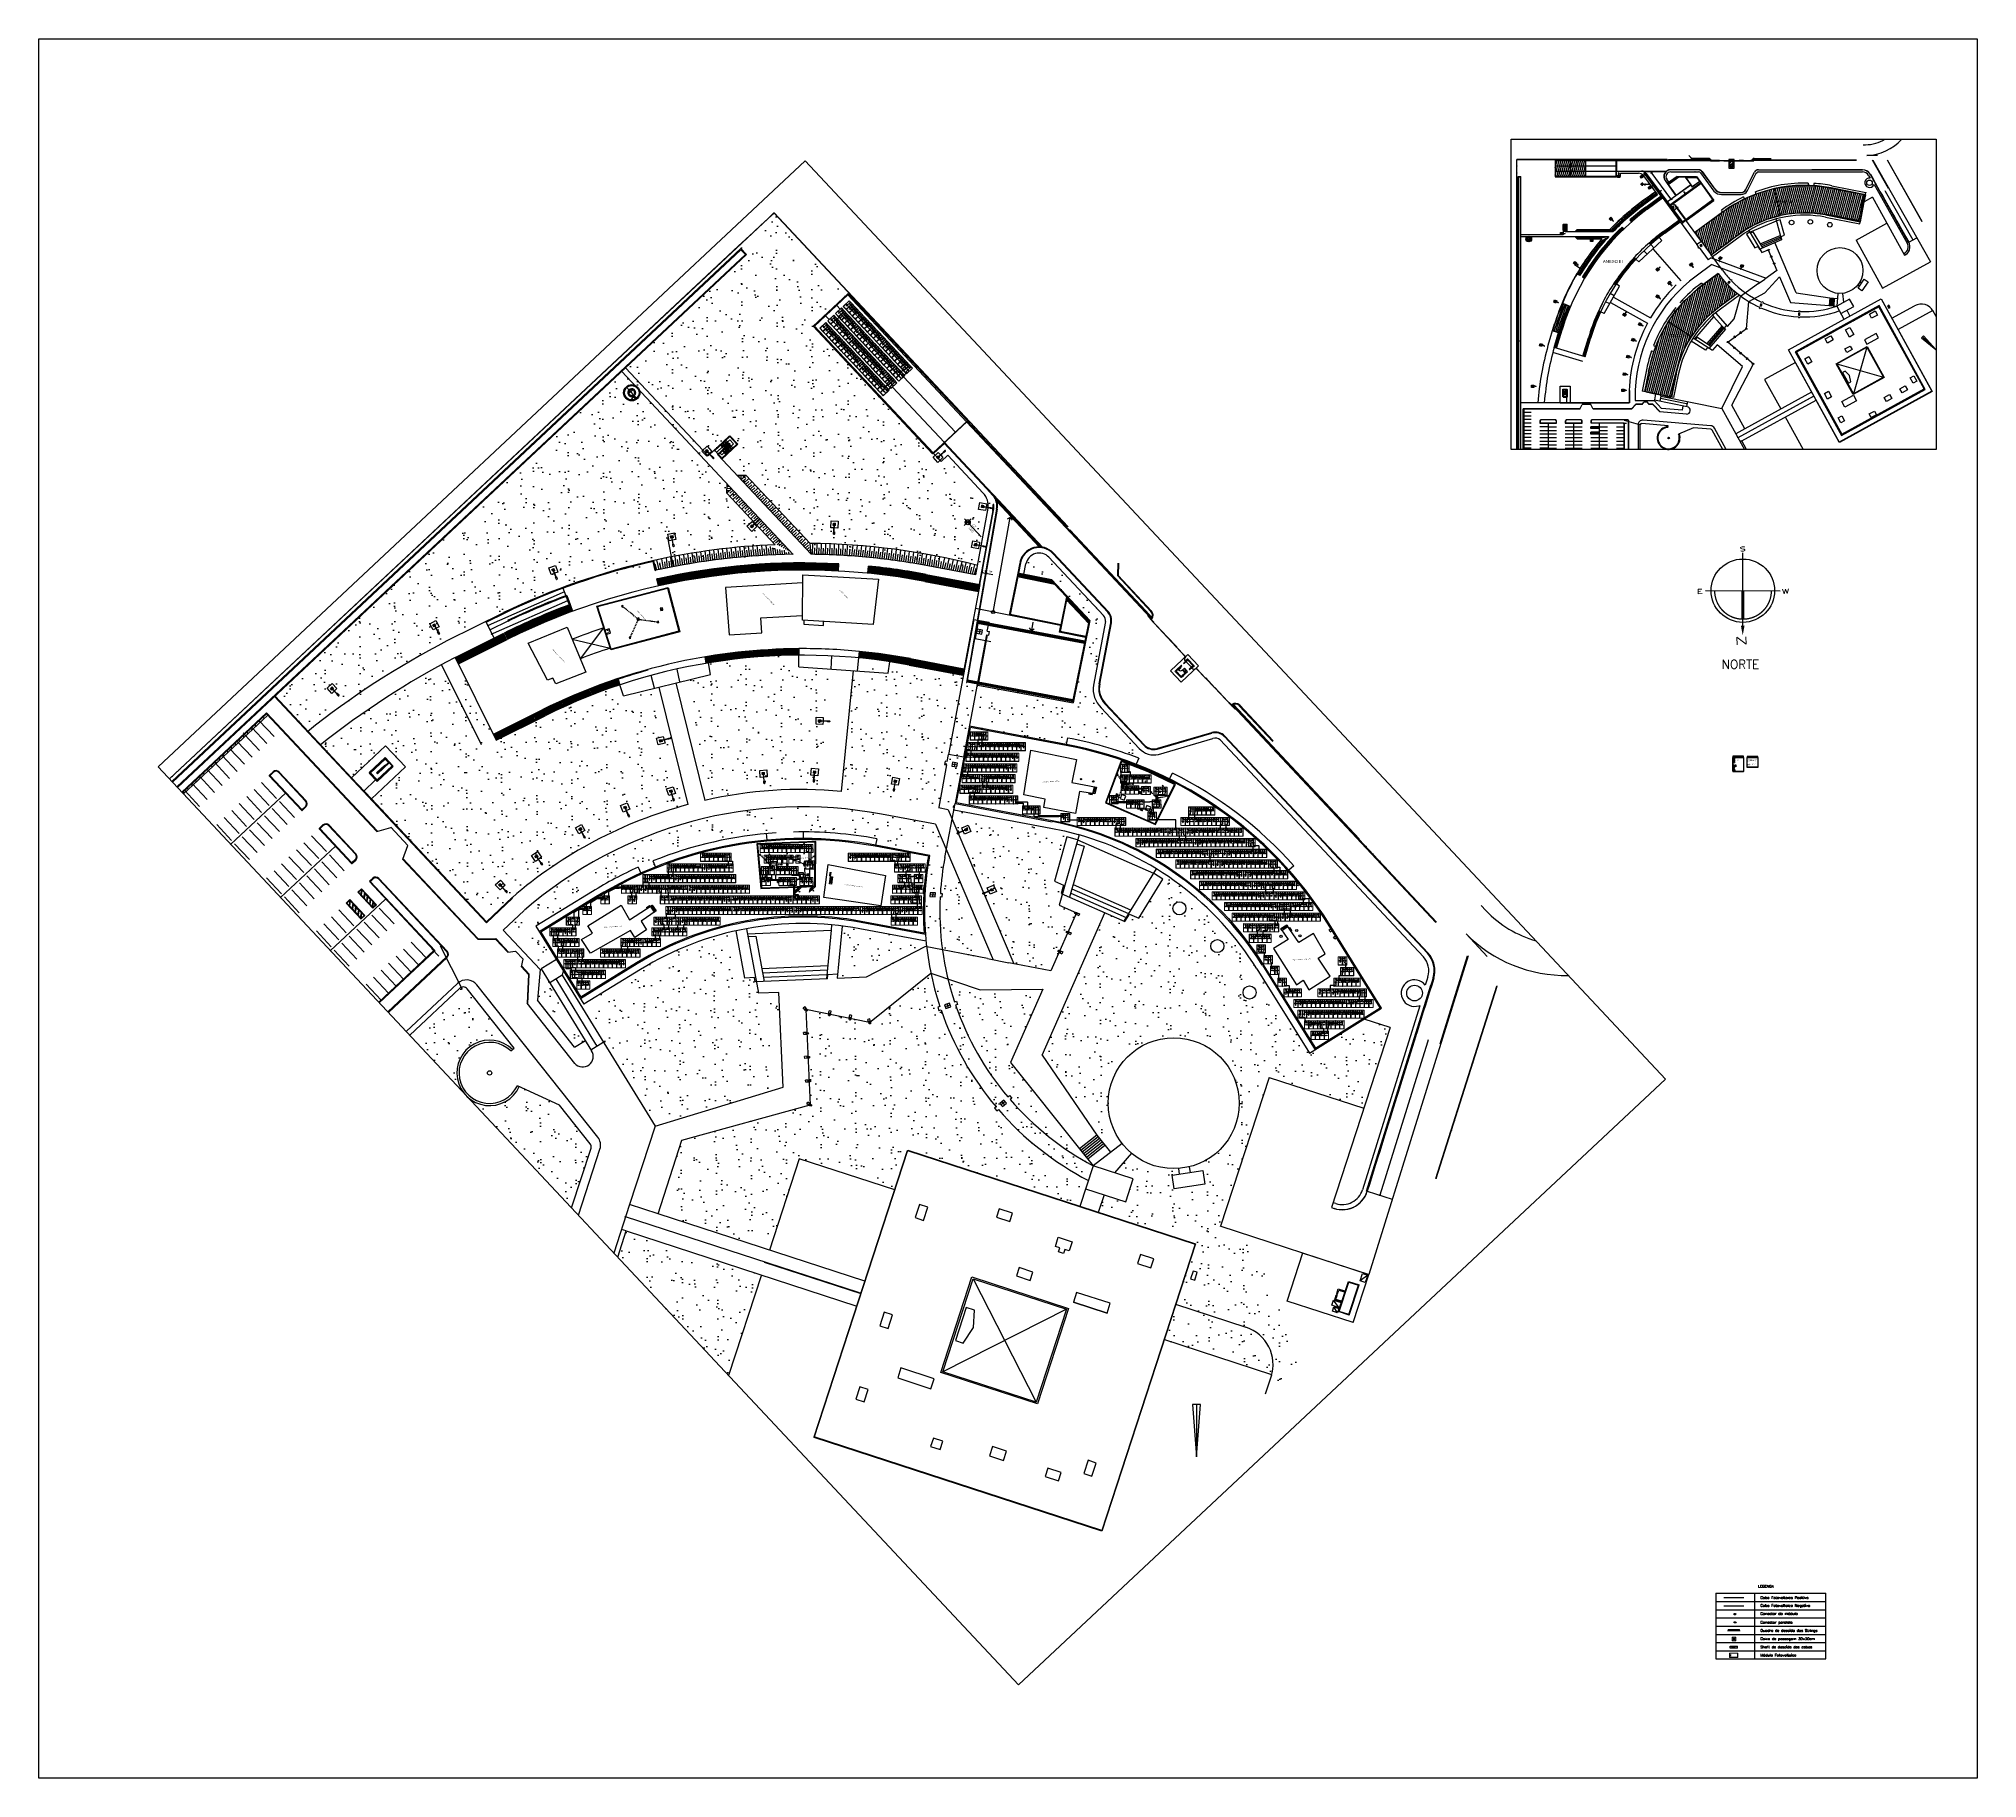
# Model space of a CAD drawing. Header units: metres. Extents: x 1796 to 2240, y -1398 to -999.
import ezdxf
from ezdxf.enums import TextEntityAlignment as Align

# ---------------------------------------------------------------- set-up
doc = ezdxf.new("R2010")
doc.units = ezdxf.units.M
doc.header["$MEASUREMENT"] = 0
for name, pattern in [('BSB2F2-ARQ-PLAN-CORE-13-15P-ZA$1${ Batten }', [0]), ('CENTER', [2, 1.25, -0.25, 0.25, -0.25]), ('HIDDEN', [0.375, 0.25, -0.125])]:
    doc.linetypes.add(name, pattern=pattern)
doc.layers.get('0').update_dxf_attribs({"linetype": 'CONTINUOUS'})
for name, color, linetype in [('ARQUITETURA', 253, 'CONTINUOUS'), ('CABO_MODULO_FV', 7, 'CONTINUOUS'), ('CABO_ORION_FV', 7, 'CONTINUOUS'), ('Car', 1, 'CONTINUOUS'), ('CONECTOR_MODULO_FV', 3, 'CONTINUOUS'), ('COPEX', 4, 'BSB2F2-ARQ-PLAN-CORE-13-15P-ZA$1${ Batten }'), ('ELE-CXP-CON', 2, 'CONTINUOUS'), ('ELE_CABEAMENTO APARENTE', 4, 'HIDDEN'), ('ELE_DUTO AÇO', 170, 'CONTINUOUS'), ('ELE_DUTO FLEXÍVEL', 96, 'CONTINUOUS'), ('ELE_ELETROCALHA', 8, 'CONTINUOUS'), ('ELE_QUADROS', 4, 'CONTINUOUS'), ('ELE_TABELA', 1, 'CONTINUOUS'), ('ELE_TEXTO', 3, 'CONTINUOUS'), ('IMPLANTAÇÃO 1', 2, 'HIDDEN'), ('IMPLANTAÇÃO 2', 2, 'HIDDEN'), ('IMPLANTAÇÃO1', 1, 'CONTINUOUS'), ('IMPLANTAÇÃO2', 1, 'CONTINUOUS'), ('IMPLANTAÇÃO3', 1, 'CONTINUOUS'), ('IMPLANTAÇÃO4', 1, 'CONTINUOUS'), ('MÓDULOS FV', 7, 'CONTINUOUS'), ('SHAFT', 6, 'CONTINUOUS'), ('TEXTO', 1, 'CONTINUOUS')]:
    doc.layers.add(name, color=color, linetype=linetype)
for name, color, linetype, lineweight in [('Condulete', 3, 'CONTINUOUS', 9), ('ELE_BLOCOS', 3, 'CONTINUOUS', 5), ('ELE_CAIXA DE PASSAGEM', 3, 'CONTINUOUS', 5), ('MOD_ALOCADOS_A', 5, 'CONTINUOUS', 9), ('MODULOS_PV', 2, 'CONTINUOUS', 9), ('String Box', 3, 'CONTINUOUS', 9)]:
    doc.layers.add(name, color=color, linetype=linetype, lineweight=lineweight)
doc.styles.add('1-250', font='arial.ttf', dxfattribs={"height": 0.5})
doc.styles.add('ELÉTRICA', font='arial.ttf')
doc.styles.add('ENGECAD', font='arial.ttf')
doc.styles.add('NORMAL', font='romans.shx', dxfattribs={"width": 0.8, "height": 0.1})
doc.styles.add('R120-500', font='romans.shx', dxfattribs={"height": 1.5})
doc.styles.add('R60-500', font='romans.shx', dxfattribs={"height": 0.75})
doc.styles.add('ROMANT', font='romant', dxfattribs={"width": 1.5, "height": 0.12})
doc.styles.add('S20', font='SIMPLEX.shx', dxfattribs={"width": 1.1, "height": 0.2})
doc.styles.add('T20', font='arial.ttf', dxfattribs={"width": 1.1, "height": 0.1})
pattern_1 = [(350.62296, (1466.5355, -762.2295), (4.089919, 4.08927), [0, -4.56, 0, -5.1, 0, -4.875]), (320.623, (1466.5355, -762.2295), (9.808834, 1.91215), [0, -2.46, 0, -4.11, 0, -1.575]), (280.62296, (1464.013, -759.536), (6.39856, -6.807323), [0, -1.5, 0, -5.4, 0, -7.05]), (270.623, (1464.013, -759.536), (8.08648, -4.78256), [0, -0.75, 0, -3.54, 0, -4.05])]
pattern_2 = [(75, (63.11596, 0), (-0.42259255, 0.11323333), [])]
pattern_3 = [(75, (-94.63224, -7e-12), (-0.42259255, 0.11323333), [])]
pattern_4 = [(75, (0, -4.2636), (-0.42259255, 0.11323333), [])]

# ---------------------------------------------------------------- blocks, each defined once
blk = doc.blocks.new('QDC')
at = {"layer": 'ELE_QUADROS'}
blk.add_hatch(color=1, dxfattribs=at).paths.add_polyline_path([(0, 24), (60, 0), (60, 24)])
for p, q in [((0, 24), (60, 0)), ((0, 24), (0, 0)), ((60, 24), (0, 24)), ((0, 0), (60, 0)), ((60, 0), (60, 24))]:
    blk.add_line(p, q, dxfattribs=at)
blk = doc.blocks.new('CD TVC')
h = blk.add_hatch(color=1)
h.paths.add_polyline_path([(40, 12), (80, 0), (80, 24)])
h.paths.add_polyline_path([(40, 12), (0, 24), (0, 0)])
at = {"layer": 'ELE_QUADROS'}
for p, q in [((0, 0), (80, 24)), ((0, 24), (80, 0))]:
    blk.add_line(p, q, dxfattribs=at)
blk.add_lwpolyline([(0, 0), (80, 0), (80, 24), (0, 24)], close=True, dxfattribs=at)
blk = doc.blocks.new('CD TEL')
at = {"layer": 'ELE_QUADROS'}
h = blk.add_hatch(dxfattribs=at)
h.set_pattern_fill('ANSI31', color=10, scale=25, style=0)
h.set_pattern_definition([(45, (-6752.08, -3804.0768), (-2.2097087, 2.2097087), [])])
h.paths.add_polyline_path([(80, 0), (80, 24), (0, 24), (0, 0)])
blk.add_lwpolyline([(0, 0), (80, 0), (80, 24), (0, 24)], close=True, dxfattribs=at)
blk = doc.blocks.new('CPE60')
at = {"layer": 'ELE_CAIXA DE PASSAGEM', "color": 2}
blk.add_lwpolyline([(0, 0), (60, 0), (60, 60), (0, 60)], close=True, dxfattribs=at)
at = {"layer": 'ELE_CAIXA DE PASSAGEM', "color": 3, "style": 'ENGECAD'}
blk.add_text('60x60', height=14.7, dxfattribs=at).set_placement((2, 12), (58, 12), align=Align.ALIGNED)
blk.add_text('CPE', height=15, dxfattribs=at).set_placement((27, 38), align=Align.CENTER)
blk = doc.blocks.new('CX PASSAGEM 60X60')
at = {"layer": 'ELE_CAIXA DE PASSAGEM', "xscale": 0.005, "yscale": 0.005, "zscale": 0.005}
blk.add_blockref('CPE60', (0, -0.15), dxfattribs=at)
blk = doc.blocks.new('*U17')
at = {"color": 0}
for points in [[(-0.0674, 0.01), (-0.0474, 0.01), (-0.0474, -0.01), (-0.0674, -0.01)], [(0.00995, 0.045), (-0.01005, 0.045), (-0.01005, 0.025), (0.00995, 0.025)], [(0.0673, 0.01), (0.0473, 0.01), (0.0473, -0.01), (0.0673, -0.01)], [(0.00995, -0.045), (-0.01005, -0.045), (-0.01005, -0.025), (0.00995, -0.025)]]:
    blk.add_lwpolyline(points, close=True, dxfattribs=at)
blk.add_lwpolyline([(0.0453, 0.025), (-0.0454, 0.025, 0.414213562), (-0.0474, 0.023), (-0.0474, -0.023, 0.414213562), (-0.0454, -0.025), (0.0453, -0.025, 0.414213562), (0.0473, -0.023), (0.0473, 0.023, 0.414213562)], format="xyb", close=True, dxfattribs=at)
blk.add_point((0, 0), dxfattribs=at)
blk = doc.blocks.new('TUB SOBE')
at = {"layer": 'ELE_BLOCOS', "color": 4}
blk.add_line((-0.11, 0.24), (-0.01, 0.01), dxfattribs=at)
blk.add_lwpolyline([(-0.16, 0.38), (-0.13, 0.23), (-0.08, 0.26)], close=True, dxfattribs=at)
at = {"layer": 'ELE_BLOCOS', "color": 5}
blk.add_circle((0, 0), 0.016, dxfattribs=at)
blk = doc.blocks.new('TUB DESCE')
at = {"layer": 'ELE_BLOCOS', "color": 4}
blk.add_line((-0.07, 0.15), (-0.17, 0.38), dxfattribs=at)
blk.add_lwpolyline([(-0.04, 0.16), (-0.01, 0.01), (-0.09, 0.14)], close=True, dxfattribs=at)
at = {"layer": 'ELE_BLOCOS', "color": 5}
blk.add_circle((0, 0), 0.016, dxfattribs=at)
blk = doc.blocks.new('modulo')
at = {"layer": 'MODULOS_PV', "color": 8}
for p, q in [((-1.38, 1.34), (-1.43, 1.34)), ((-0.75, 2.01), (-0.75, 2.06)), ((-0.05, 0.1), (-0.05, 0.05)), ((0.58, 0.77), (0.63, 0.77))]:
    blk.add_line(p, q, dxfattribs=at)
for points in [[(-1.43, 1.34), (-0.75, 2.06), (0.63, 0.77), (-0.05, 0.05)], [(-1.38, 1.34), (-0.75, 2.01), (0.58, 0.77), (-0.05, 0.1)]]:
    blk.add_lwpolyline(points, close=True, dxfattribs=at)
for points in [[(-0.96, 1.5), (-0.93, 1.48), (-0.92, 1.49), (-0.94, 1.51)], [(-0.88, 1.58), (-0.86, 1.56), (-0.87, 1.55), (-0.89, 1.57)]]:
    blk.add_lwpolyline(points, dxfattribs=at)
at = {"layer": 'MODULOS_PV', "color": 1}
blk.add_circle((-0.96, 1.4), 0.0332, dxfattribs=at)
at = {"layer": 'MODULOS_PV', "color": 8}
blk.add_circle((-0.79, 1.59), 0.0332, dxfattribs=at)
blk.add_open_spline([(-0.99, 1.47), (-1.01, 1.49), (-1.03, 1.51), (-1.05, 1.53), (-1.05, 1.53), (-1.05, 1.53), (-1.05, 1.54), (-1.05, 1.54), (-1.05, 1.54), (-1.01, 1.58), (-0.97, 1.63), (-0.92, 1.67), (-0.92, 1.67), (-0.92, 1.67), (-0.92, 1.67), (-0.92, 1.67), (-0.92, 1.67), (-0.9, 1.65), (-0.88, 1.63), (-0.86, 1.61), (-0.85, 1.61), (-0.85, 1.61), (-0.85, 1.61), (-0.85, 1.61), (-0.86, 1.61), (-0.9, 1.56), (-0.94, 1.52), (-0.98, 1.47), (-0.98, 1.47), (-0.98, 1.47), (-0.98, 1.47), (-0.98, 1.47), (-0.99, 1.47)], degree=3, knots=[0, 0, 0, 0, 1, 1, 1, 1.002534, 1.003925, 1.008052, 1.008052, 1.008052, 2.008052, 2.008052, 2.008052, 2.012179, 2.01357, 2.016104, 2.016104, 2.016104, 3.016104, 3.016104, 3.016104, 3.018638, 3.02003, 3.024156, 3.024156, 3.024156, 4.024156, 4.024156, 4.024156, 4.028283, 4.029675, 4.032208, 4.032208, 4.032208, 4.032208], dxfattribs=at)
at = {"layer": 'MODULOS_PV', "color": 1, "insert": (-1, 1.41), "char_height": 0.0572, "width": 0.1075, "attachment_point": 1, "rotation": 46.8722}
blk.add_mtext('+', dxfattribs=at)
at = {"layer": 'MODULOS_PV', "color": 8, "insert": (-0.83, 1.6), "char_height": 0.0572, "width": 0.1075, "attachment_point": 1, "rotation": 46.8722}
blk.add_mtext('-', dxfattribs=at)
blk = doc.blocks.new('CAIXA DE PASSAGEM 30x30')
at = {"layer": 'Condulete'}
for p, q in [((1935.03, -1138.37), (1935.03, -1138.07)), ((1935.03, -1138.07), (1935.33, -1138.07)), ((1935.33, -1138.07), (1935.03, -1138.37)), ((1935.03, -1138.07), (1935.33, -1138.37)), ((1935.33, -1138.37), (1935.03, -1138.37)), ((1935.33, -1138.07), (1935.33, -1138.37))]:
    blk.add_line(p, q, dxfattribs=at)
blk = doc.blocks.new('CONECTOR_PLACA')
at = {"layer": 'CONECTOR_MODULO_FV'}
blk.add_hatch(color=256, dxfattribs=at).paths.add_polyline_path([(-0.001, -0.018), (0.001, -0.018), (0.001, -0.024), (0, -0.024), (-0.001, -0.024)])
for p, q in [((0, 0), (-0.006, 0)), ((-0.006, 0), (-0.006, -0.018)), ((0.006, 0), (0, 0)), ((0.006, -0.018), (0.006, 0)), ((-0.006, -0.018), (0.006, -0.018)), ((-0.001, -0.018), (-0.001, -0.024)), ((0.001, -0.018), (0.001, -0.024))]:
    blk.add_line(p, q, dxfattribs=at)
for points in [[(-0.002, -0.018), (-0.002, -0.022), (-0.001, -0.023), (-0.001, -0.024), (0, -0.024)], [(0.002, -0.018), (0.002, -0.022), (0.001, -0.023), (0.001, -0.024), (0, -0.024)]]:
    blk.add_lwpolyline(points, dxfattribs=at)
blk = doc.blocks.new('CONECTOR ORION')
at = {"layer": 'CONECTOR_MODULO_FV', "true_color": 0xf8d731}
blk.add_hatch(color=40, dxfattribs=at).paths.add_polyline_path([(-537.822, -669.536), (-537.822, -669.538), (-537.816, -669.538), (-537.816, -669.537), (-537.816, -669.536)])
at = {"layer": 'CONECTOR_MODULO_FV', "color": 40, "true_color": 0xf8d731}
for p, q in [((-537.84, -669.537), (-537.84, -669.531)), ((-537.84, -669.531), (-537.822, -669.531)), ((-537.84, -669.543), (-537.84, -669.537)), ((-537.822, -669.543), (-537.84, -669.543)), ((-537.822, -669.531), (-537.822, -669.543)), ((-537.822, -669.536), (-537.816, -669.536)), ((-537.822, -669.538), (-537.816, -669.538))]:
    blk.add_line(p, q, dxfattribs=at)
for points in [[(-537.822, -669.534), (-537.818, -669.534), (-537.817, -669.536), (-537.816, -669.536), (-537.816, -669.537)], [(-537.822, -669.539), (-537.818, -669.539), (-537.817, -669.538), (-537.816, -669.538), (-537.816, -669.537)]]:
    blk.add_lwpolyline(points, dxfattribs=at)

msp = doc.modelspace()

# ---------------------------------------------------------------- hatches: boundary and pattern name
at = {"layer": 'ARQUITETURA'}
h = msp.add_hatch(dxfattribs=at)
h.set_pattern_fill('AR-SAND', color=116, scale=3, angle=-46.877, style=0)
h.set_pattern_definition(pattern_1)
h.paths.add_polyline_path([(1964.74, -1039.24), (1967.34, -1042.02), (1959.3, -1049.55), (1956.7, -1046.77)])
h.paths.add_polyline_path([(1958.45, -1048.75), (1961.05, -1051.52), (1934.3, -1076.58), (1931.71, -1073.81)])
h = msp.add_hatch(dxfattribs=at)
h.set_pattern_fill('AR-SAND', color=116, scale=3, angle=-46.877, style=0)
h.set_pattern_definition(pattern_1)
edge = h.paths.add_edge_path()
edge.add_line((1975.61, -1066.67), (1974.64, -1065.64))
edge.add_line((1974.64, -1065.64), (1982.06, -1058.68))
edge.add_line((1982.06, -1058.68), (1966.69, -1042.26))
edge.add_line((1966.69, -1042.26), (1959.1, -1049.37))
edge.add_line((1959.1, -1049.37), (1960.26, -1050.61))
edge.add_line((1960.26, -1050.61), (1933.86, -1075.34))
edge.add_line((1933.86, -1075.34), (1952.76, -1095.53))
edge.add_line((1952.76, -1095.53), (1956.41, -1092.11))
edge.add_line((1956.41, -1092.11), (1958.22, -1094.04))
edge.add_line((1958.22, -1094.04), (1954.57, -1097.46))
edge.add_line((1954.57, -1097.46), (1972.83, -1116.96))
edge.add_arc((1973.25, -1274.85), 157.89, 75.304, 90.1501, ccw=False)
edge.add_line((2013.3, -1122.12), (2015.6, -1109.85))
edge.add_arc((2010.78, -1108.95), 4.9, -10.5203, 43.1232)
edge.add_line((2014.36, -1105.6), (2002.8, -1093.27))
edge.add_line((2002.8, -1093.27), (2001.34, -1094.64))
edge.add_line((2001.34, -1094.64), (1975.36, -1066.9))
edge.add_line((1975.36, -1066.9), (1975.61, -1066.67))
h.paths.add_polyline_path([(2013.17, -1120.81), (2011.94, -1120.58), (2014.19, -1107.69), (2015.49, -1107.65)])
h = msp.add_hatch(dxfattribs=at)
h.set_pattern_fill('ANSI31', color=256, scale=1.749747, angle=118.8118)
h.set_pattern_definition([(163.8118, (2251.36047, -1212.65694), (-0.06097725, -0.21004648), [])])
h.paths.add_polyline_path([(2228.45, -1079.64), (2217.89, -1060.43), (2198.67, -1071), (2209.24, -1090.21)])
h.paths.add_polyline_path([(2228.17, -1079.55), (2217.81, -1060.72), (2198.96, -1071.08), (2209.32, -1089.92)], flags=16)
h.paths.add_polyline_path([(2209.11, -1087.31), (2208.48, -1086.18), (2209.36, -1085.7), (2209.98, -1086.83)], flags=0)
h.paths.add_polyline_path([(2210.04, -1083.72), (2209.34, -1082.44), (2212.03, -1080.96), (2212.74, -1082.24)], flags=0)
h.paths.add_polyline_path([(2216.06, -1086.12), (2215.59, -1085.28), (2216.83, -1084.6), (2217.29, -1085.44)], flags=0)
h.paths.add_polyline_path([(2206.06, -1081.86), (2205.35, -1080.58), (2206.31, -1080.05), (2207.01, -1081.34)], flags=0)
h.paths.add_polyline_path([(2208.22, -1073.78), (2211.99, -1080.64), (2218.87, -1076.86)], flags=0)
h.paths.add_polyline_path([(2210.84, -1078.21), (2209.5, -1075.76), (2210.11, -1075.43), (2211.09, -1076.43), (2211.43, -1077.89)], flags=0)
h.paths.add_polyline_path([(2219.58, -1082.42), (2219.07, -1081.48), (2220.3, -1080.8), (2220.82, -1081.74)], flags=0)
h.paths.add_polyline_path([(2223.13, -1080.42), (2222.64, -1079.52), (2223.86, -1078.85), (2224.35, -1079.75)], flags=0)
h.paths.add_polyline_path([(2201.58, -1073.87), (2200.89, -1072.61), (2201.8, -1072.11), (2202.49, -1073.36)], flags=0)
h.paths.add_polyline_path([(2210.47, -1071.2), (2210.01, -1070.37), (2211.23, -1069.7), (2211.68, -1070.53)], flags=0)
h.paths.add_polyline_path([(2225.65, -1078.2), (2224.98, -1076.99), (2225.83, -1076.52), (2226.5, -1077.74)], flags=0)
h.paths.add_polyline_path([(2206.04, -1069.02), (2205.53, -1068.08), (2206.85, -1067.36), (2207.36, -1068.29)], flags=0)
h.paths.add_polyline_path([(2215.1, -1069.27), (2214.56, -1068.3), (2217.24, -1066.82), (2217.78, -1067.79)], flags=0)
h.paths.add_polyline_path([(2211.07, -1067.65), (2210.16, -1065.99), (2211.18, -1065.44), (2212.09, -1067.09)], flags=0)
h.paths.add_polyline_path([(2216.17, -1063.33), (2215.65, -1062.39), (2216.97, -1061.67), (2217.49, -1062.6)], flags=0)
h = msp.add_hatch(dxfattribs=at)
h.set_pattern_fill('AR-SAND', color=116, scale=3, angle=-46.877, style=0)
h.set_pattern_definition(pattern_1)
h.paths.add_polyline_path([(1951, -1093.73), (1968.73, -1112.66), (1968.86, -1112.54), (1932.18, -1073.37), (1929.34, -1076.02), (1966.03, -1115.19), (1966.59, -1114.67), (1948.81, -1095.78)])
h = msp.add_hatch(dxfattribs=at)
h.set_pattern_fill('AR-SAND', color=116, scale=3, angle=-46.877, style=0)
h.set_pattern_definition(pattern_1)
edge = h.paths.add_edge_path()
edge.add_line((1964.49, -1113.35), (1964.46, -1112.47))
edge.add_line((1964.46, -1112.47), (1929.86, -1075.54))
edge.add_line((1929.86, -1075.54), (1850.31, -1150.03))
edge.add_line((1850.31, -1150.03), (1856.26, -1156.15))
edge.add_arc((1978.17, -1308.6), 195.2, 117.4827, 128.6471, ccw=False)
edge.add_line((1888.09, -1135.43), (1901.08, -1128.96))
edge.add_arc((1969.72, -1271.15), 157.89, 110.4173, 115.7695, ccw=False)
edge.add_arc((1969.72, -1271.15), 157.89, 91.9009, 110.4173, ccw=False)
h = msp.add_hatch(dxfattribs=at)
h.set_pattern_fill('AR-SAND', color=116, scale=3, angle=-46.877, style=0)
h.set_pattern_definition(pattern_1)
edge = h.paths.add_edge_path()
edge.add_line((1964.98, -1115.24), (1961.44, -1111.46))
edge.add_line((1961.44, -1111.46), (1956.86, -1112.29))
edge.add_line((1956.86, -1112.29), (1953.4, -1113.8))
edge.add_line((1953.4, -1113.8), (1942.38, -1115.25))
edge.add_line((1942.38, -1115.25), (1915.95, -1120.22))
edge.add_line((1915.95, -1120.22), (1876.69, -1141.44))
edge.add_line((1876.69, -1141.44), (1856.61, -1156.53))
edge.add_line((1856.61, -1156.53), (1857.97, -1157.99))
edge.add_line((1857.97, -1157.99), (1883.41, -1140.75))
edge.add_line((1883.41, -1140.75), (1899.67, -1132.03))
edge.add_line((1899.67, -1132.03), (1916.66, -1123.73))
edge.add_line((1916.66, -1123.73), (1917.04, -1124.76))
edge.add_line((1917.04, -1124.76), (1937.18, -1118.86))
edge.add_line((1937.18, -1118.86), (1937.58, -1121.12))
edge.add_line((1937.58, -1121.12), (1953.14, -1118.49))
edge.add_line((1953.14, -1118.49), (1968.47, -1117.45))
edge.add_line((1968.47, -1117.45), (1953.99, -1101.31))
edge.add_line((1953.99, -1101.31), (1953.92, -1103.43))
edge.add_line((1953.92, -1103.43), (1964.86, -1115.11))
h = msp.add_hatch(dxfattribs=at)
h.set_pattern_fill('AR-SAND', color=116, scale=3, angle=-46.877, style=0)
h.set_pattern_definition(pattern_1)
edge = h.paths.add_edge_path()
edge.add_line((2048.41, -1161.91), (2047.65, -1163.92))
edge.add_arc((2015.07, -1249.96), 92, 69.262, 79.4399)
edge.add_line((2031.93, -1159.52), (2031.66, -1160.99))
edge.add_line((2031.66, -1160.99), (2009.52, -1156.84))
edge.add_line((2009.52, -1156.84), (2011.29, -1147.38))
edge.add_line((2011.29, -1147.38), (2033.26, -1151.5))
edge.add_line((2033.26, -1151.5), (2037.11, -1132.57))
edge.add_line((2037.11, -1132.57), (2028.35, -1123.31))
edge.add_line((2028.35, -1123.31), (2021.93, -1122.01))
edge.add_line((2021.93, -1122.01), (2022.42, -1119.63))
edge.add_arc((2025.46, -1120.24), 3.1, 43.1229, 168.5248, ccw=False)
edge.add_line((2027.72, -1118.12), (2040.23, -1131.48))
edge.add_arc((2039.06, -1132.58), 1.6, -10.3134, 43.1255, ccw=False)
edge.add_line((2040.64, -1132.86), (2037.91, -1147.42))
edge.add_arc((2043.36, -1148.44), 5.55, 169.3787, 228.4034)
edge.add_line((2039.68, -1152.59), (2048.41, -1161.91))
h = msp.add_hatch(dxfattribs=at)
h.set_pattern_fill('AR-SAND', color=116, scale=3, angle=-46.877, style=0)
h.set_pattern_definition(pattern_1)
h.paths.add_polyline_path([(1891.75, -1141.19), (1888.66, -1142.84), (1888.59, -1142.71), (1881.66, -1146.67), (1877.85, -1149.01), (1869.56, -1154.56), (1860.87, -1161.09), (1867.94, -1168.63), (1875.76, -1161.31), (1880.3, -1166.17), (1872.49, -1173.49), (1898.85, -1201.64), (1903.52, -1197.28), (1907.79, -1193.57), (1912.19, -1190.25), (1918.1, -1186.33), (1925.76, -1182.07), (1930.99, -1179.64), (1936.11, -1177.59), (1941.15, -1175.88), (1944.01, -1175.03), (1940.63, -1161.34), (1937.35, -1148.13), (1930.38, -1149.86), (1929.53, -1147.31), (1924.44, -1149.12), (1920.72, -1150.59), (1915.46, -1152.9), (1911.17, -1154.98), (1907.91, -1156.61), (1902.79, -1159.15), (1901.11, -1159.99)])
h = msp.add_hatch(dxfattribs=at)
h.set_pattern_fill('AR-SAND', color=116, scale=3, angle=-46.877, style=0)
h.set_pattern_definition(pattern_1)
h.paths.add_polyline_path([(1970.5, -1140.55), (1964.06, -1140.75), (1959.73, -1141.06), (1955.1, -1141.55), (1949.74, -1142.32), (1952.42, -1158.43), (1970.58, -1153.94)])
h = msp.add_hatch(dxfattribs=at)
h.set_pattern_fill('AR-SAND', color=116, scale=3, angle=-46.877, style=0)
h.set_pattern_definition(pattern_1)
h.paths.add_polyline_path([(1984.13, -1141.17), (1983.91, -1144.16), (1982.84, -1144.08), (1980.12, -1171.82), (1989.51, -1172.83), (2002.46, -1175.36), (2004.71, -1163.27), (2008.19, -1163.92), (2011.44, -1147.41), (2007.82, -1146.63), (2008.11, -1145.13)])
h = msp.add_hatch(dxfattribs=at)
h.set_pattern_fill('AR-SAND', color=116, scale=3, angle=-46.877, style=0)
h.set_pattern_definition(pattern_1)
h.paths.add_polyline_path([(1950.18, -1144.95), (1943.19, -1146.68), (1946.46, -1159.9), (1952.46, -1158.67)])
h = msp.add_hatch(dxfattribs=at)
h.set_pattern_fill('AR-SAND', color=116, scale=3, angle=-46.877, style=0)
h.set_pattern_definition(pattern_1)
h.paths.add_polyline_path([(2008, -1145.11), (2011.52, -1146.14), (2011.59, -1145.79)])
h.paths.add_polyline_path([(2011.51, -1146.2), (2005.93, -1176.01), (2009.52, -1156.84), (2009.52, -1156.84), (2011.29, -1147.38)])
edge = h.paths.add_edge_path()
edge.add_line((1981.16, -1171.78), (1975.18, -1171.2))
edge.add_line((1975.18, -1171.2), (1977.01, -1152.35))
edge.add_line((1977.01, -1152.35), (1946.46, -1159.9))
edge.add_line((1946.46, -1159.9), (1949.84, -1173.59))
edge.add_arc((1971.33, -1273.05), 101.75, 84.4554, 102.1906, ccw=False)
h = msp.add_hatch(dxfattribs=at)
h.set_pattern_fill('AR-SAND', color=116, scale=3, angle=-46.877, style=0)
h.set_pattern_definition(pattern_1)
h.paths.add_polyline_path([(1977.85, -1143.72), (1970.5, -1143.2), (1970.58, -1153.94), (1977.01, -1152.35)])
h = msp.add_hatch(dxfattribs=at)
h.set_pattern_fill('AR-SAND', color=116, scale=3, angle=-46.877, style=0)
h.set_pattern_definition(pattern_1)
edge = h.paths.add_edge_path()
edge.add_line((2008.19, -1163.92), (2004.72, -1163.27))
edge.add_line((2004.72, -1163.27), (2002.46, -1175.36))
edge.add_line((2002.46, -1175.36), (2005.92, -1176.02))
edge.add_line((2005.92, -1176.02), (2008.21, -1163.92))
h = msp.add_hatch(dxfattribs=at)
h.set_pattern_fill('AR-SAND', color=116, scale=3, angle=-46.877, style=0)
h.set_pattern_definition(pattern_1)
h.paths.add_polyline_path([(1968.94, -1175.48), (1969.03, -1177.4), (1972.99, -1177.31), (1980.86, -1177.78), (1990.31, -1179.19), (2001.35, -1181.26), (2001.72, -1179.3), (1989.32, -1176.97), (1984.28, -1176.06), (1972.71, -1175.34)])
h.paths.add_polyline_path([(1965.03, -1177.54), (1964.94, -1175.62), (1962.45, -1175.7), (1953.49, -1176.94), (1938.95, -1180.82), (1927.11, -1185.96), (1914.81, -1193.36), (1907.47, -1199.04), (1908.84, -1200.5), (1915.41, -1195.32), (1922.39, -1190.75), (1929.65, -1186.84), (1937.16, -1183.6), (1948.06, -1180.17), (1955.44, -1178.63)])
h = msp.add_hatch(dxfattribs=at)
h.set_pattern_fill('AR-SAND', color=116, scale=3, angle=-46.877, style=0)
h.set_pattern_definition(pattern_1)
h.paths.add_polyline_path([(2005.93, -1176.01), (2011.48, -1177.05), (2011.76, -1182.23), (2013.85, -1188.79), (2015.04, -1193.27), (2016.47, -1200.45), (2020.44, -1211.41), (2019.66, -1211.26), (2004.65, -1175.96), (2004.35, -1174.31), (2005.51, -1174.1)])
edge = h.paths.add_edge_path()
edge.add_line((2001.72, -1179.3), (1999.39, -1178.86))
edge.add_line((1999.39, -1178.86), (2000.76, -1183.75))
edge.add_line((2000.76, -1183.75), (2002.49, -1184.23))
edge.add_line((2002.49, -1184.23), (2004.04, -1186.01))
edge.add_line((2004.04, -1186.01), (2004.69, -1192.71))
edge.add_line((2004.69, -1192.71), (2007.18, -1195.37))
edge.add_line((2007.18, -1195.37), (2009.96, -1201.08))
edge.add_line((2009.96, -1201.08), (2013.61, -1210.07))
edge.add_line((2013.61, -1210.07), (2014.92, -1210.33))
edge.add_line((2014.92, -1210.33), (2001.72, -1179.29))
h = msp.add_hatch(dxfattribs=at)
h.set_pattern_fill('AR-SAND', color=116, scale=3, angle=-46.877, style=0)
h.set_pattern_definition(pattern_1)
edge = h.paths.add_edge_path()
edge.add_arc((1971.33, -1273.05), 92, 93.8204, 111.9076)
edge.add_line((1937, -1187.69), (1937.56, -1189.09))
edge.add_arc((1971.33, -1273.05), 90.5, 111.9076, 114.2035)
edge.add_line((1934.22, -1190.51), (1933.61, -1189.14))
edge.add_arc((1971.33, -1273.05), 92, 114.2033, 121.5741)
edge.add_line((1923.15, -1194.67), (1910.16, -1202.65))
edge.add_line((1910.16, -1202.65), (1908.84, -1200.5))
edge.add_arc((1971.33, -1273.05), 95.75, 93.7716, 130.7385, ccw=False)
edge.add_line((1965.03, -1177.51), (1965.2, -1181.25))
edge = h.paths.add_edge_path()
edge.add_arc((1971.33, -1273.05), 92, 79.3932, 91.3291)
edge.add_line((1969.19, -1181.07), (1969.02, -1177.33))
edge.add_arc((1971.33, -1273.05), 95.75, 79.3932, 91.3779, ccw=False)
edge.add_line((1988.95, -1178.94), (2001.35, -1181.26))
edge.add_line((2001.35, -1181.26), (2013.61, -1210.07))
edge.add_line((2013.61, -1210.07), (1999.37, -1207.29))
edge.add_line((1999.37, -1207.29), (1985.93, -1214.29))
edge.add_line((1985.93, -1214.29), (1979.22, -1214.59))
edge.add_line((1979.22, -1214.59), (1980.34, -1202.62))
edge.add_arc((1971.33, -1273.05), 71, 79.3932, 82.7085, ccw=False)
edge.add_line((1984.39, -1203.26), (1999.54, -1206.1))
edge.add_arc((2068.68, -1199.21), 69.48, 169.3932, 185.6915, ccw=False)
edge.add_line((2000.39, -1186.42), (1987.98, -1184.1))
edge.add_line((1987.98, -1184.1), (1988.26, -1182.62))
h = msp.add_hatch(dxfattribs=at)
h.set_pattern_fill('AR-SAND', color=116, scale=3, angle=-46.877, style=0)
h.set_pattern_definition(pattern_1)
h.paths.add_polyline_path([(2034, -1199.58), (2030.03, -1197.82), (2030.76, -1195.29), (2030.53, -1195.18), (2031.08, -1193.24), (2028.95, -1192.3), (2031.83, -1182.2), (2034.29, -1182.86), (2034.62, -1181.7, 0.00088), (2034.38, -1181.63), (2031.28, -1180.83), (2028.14, -1180.17), (2017.04, -1178.09), (2010.57, -1176.88), (2018.53, -1211.04), (2028.13, -1212.91)])
h = msp.add_hatch(dxfattribs=at)
h.set_pattern_fill('AR-SAND', color=116, scale=3, angle=-46.877, style=0)
h.set_pattern_definition(pattern_1)
edge = h.paths.add_edge_path(flags=16)
edge.add_arc((2066.29, -1207.21), 1.5, 0, 360)
edge = h.paths.add_edge_path(flags=16)
edge.add_arc((2057.6, -1198.56), 1.5, 0, 360)
edge = h.paths.add_edge_path(flags=16)
edge.add_arc((2073.67, -1217.85), 1.5, 0, 360)
edge = h.paths.add_edge_path()
edge.add_line((2077.35, -1309.79), (2085.45, -1302.21))
edge.add_line((2085.45, -1302.21), (2073.24, -1273.43))
edge.add_line((2073.24, -1273.43), (2067.01, -1271.4))
edge.add_line((2067.01, -1271.4), (2078.13, -1237.3))
edge.add_line((2078.13, -1237.3), (2099.86, -1244.38))
edge.add_line((2099.86, -1244.38), (2105.89, -1225.89))
edge.add_line((2105.89, -1225.89), (2099.91, -1223.94))
edge.add_line((2099.91, -1223.94), (2088.66, -1230.95))
edge.add_line((2088.66, -1230.95), (2087.39, -1231.75))
edge.add_line((2087.39, -1231.75), (2081.3, -1221.99))
edge.add_line((2081.3, -1221.99), (2075.32, -1212.4))
edge.add_arc((2015.07, -1249.96), 71, 31.9396, 58.4036)
edge.add_line((2052.27, -1189.48), (2051.64, -1190.5))
edge.add_line((2051.64, -1190.5), (2053.79, -1191.88))
edge.add_line((2053.79, -1191.88), (2048.27, -1200.82))
edge.add_line((2048.27, -1200.82), (2046.14, -1199.88))
edge.add_line((2046.14, -1199.88), (2045.08, -1201.6))
edge.add_line((2045.08, -1201.6), (2040.55, -1199.6))
edge.add_line((2040.55, -1199.6), (2026.15, -1232.21))
edge.add_line((2026.15, -1232.21), (2038.65, -1250.54))
edge.add_line((2038.65, -1250.54), (2041.81, -1254.47))
edge.add_line((2041.81, -1254.47), (2044.46, -1252.42))
edge.add_arc((2056.3, -1243.21), 15, -76.2429, 217.8803, ccw=False)
edge.add_line((2059.86, -1257.78), (2060.07, -1259.08))
edge.add_line((2060.07, -1259.08), (2062.97, -1258.62))
edge.add_line((2062.97, -1258.62), (2063.46, -1261.73))
edge.add_line((2063.46, -1261.73), (2056.4, -1262.84))
edge.add_line((2056.4, -1262.84), (2055.91, -1259.73))
edge.add_line((2055.91, -1259.73), (2057.58, -1259.47))
edge.add_line((2057.58, -1259.47), (2057.38, -1258.17))
edge.add_arc((2056.3, -1243.21), 15, 229.7345, 274.1253, ccw=False)
edge.add_line((2046.6, -1254.65), (2042.75, -1259.16))
edge.add_line((2042.75, -1259.16), (2047.01, -1260.55))
edge.add_line((2047.01, -1260.55), (2045.3, -1265.81))
edge.add_line((2045.3, -1265.81), (2040.35, -1264.19))
edge.add_line((2040.35, -1264.19), (2039.01, -1268.28))
edge.add_line((2039.01, -1268.28), (2061.18, -1275.51))
edge.add_line((2061.18, -1275.51), (2054.05, -1297.38))
edge.add_line((2054.05, -1297.38), (2078.77, -1305.44))
edge.add_line((2078.77, -1305.44), (2077.35, -1309.79))
h = msp.add_hatch(dxfattribs=at)
h.set_pattern_fill('AR-SAND', color=116, scale=3, angle=-46.877, style=0)
h.set_pattern_definition(pattern_1)
h.paths.add_polyline_path([(1914.87, -1210.32), (1908.84, -1200.5), (1907.47, -1199.04), (1904.75, -1201.59), (1911.42, -1212.44)])
h = msp.add_hatch(dxfattribs=at)
h.set_pattern_fill('AR-SAND', color=116, scale=3, angle=-46.877, style=0)
h.set_pattern_definition(pattern_1)
h.paths.add_polyline_path([(1966.82, -1239.55), (1965.86, -1217.83), (1961.19, -1218.03), (1960.7, -1215.42), (1960.44, -1215.44), (1960.25, -1214.44), (1958.03, -1214.54), (1956.03, -1203.72, 0.083678), (1934.15, -1212.56), (1920.54, -1220.93), (1937.47, -1248.48)])
h = msp.add_hatch(dxfattribs=at)
h.set_pattern_fill('AR-SAND', color=116, scale=3, angle=-46.877, style=0)
h.set_pattern_definition(pattern_1)
edge = h.paths.add_edge_path()
edge.add_line((1894.71, -1241.97), (1918.35, -1267.21))
edge.add_line((1918.35, -1267.21), (1922.82, -1253.48))
edge.add_arc((1921.87, -1253.17), 1, -18.0603, 38.4582)
edge.add_line((1922.65, -1252.55), (1915.61, -1243.67))
edge.add_line((1915.61, -1243.67), (1906.39, -1239.41))
edge.add_arc((1899.58, -1236.27), 7.5, -130.539, -24.792, ccw=False)
edge = h.paths.add_edge_path()
edge.add_line((1881.29, -1227.65), (1893.58, -1240.76))
edge.add_arc((1899.58, -1236.27), 7.5, 45.659, 216.7946, ccw=False)
edge.add_line((1904.82, -1230.91), (1905.22, -1230.59))
edge.add_line((1905.22, -1230.59), (1894.43, -1217.01))
edge.add_arc((1893.53, -1217.72), 1.15, 38.4582, 128.112)
edge.add_line((1892.82, -1216.82), (1881.29, -1227.65))
h = msp.add_hatch(dxfattribs=at)
h.set_pattern_fill('AR-SAND', color=116, scale=3, angle=-46.877, style=0)
h.set_pattern_definition(pattern_1)
h.paths.add_polyline_path([(1911.42, -1212.44), (1910.7, -1219.58), (1919.22, -1230.29), (1921.52, -1228.88)])
h = msp.add_hatch(dxfattribs=at)
h.set_pattern_fill('AR-SAND', color=116, scale=3, angle=-46.877, style=0)
h.set_pattern_definition(pattern_1)
h.paths.add_polyline_path([(2034.79, -1266.91), (2036.12, -1262.82), (2037.84, -1257.56), (2034.73, -1253.67), (2018.88, -1233.89), (2026.28, -1217.12), (2011.97, -1217.2), (2000.67, -1213.43), (1986.63, -1224.69), (1972.03, -1221.75), (1972.99, -1243.61), (1943.65, -1251.69), (1938.16, -1268.53), (1963.7, -1276.86), (1970.52, -1255.94), (1992.39, -1263.07), (1995.34, -1254.04)])
h = msp.add_hatch(dxfattribs=at)
h.set_pattern_fill('AR-SAND', color=116, scale=3, angle=-46.877, style=0)
h.set_pattern_definition(pattern_1)
h.paths.add_polyline_path([(1928.94, -1278.52), (1954.32, -1305.62), (1961.84, -1282.56), (1930.9, -1272.47)])
at = {"layer": 'ELE_ELETROCALHA'}
h = msp.add_hatch(dxfattribs=at)
h.set_pattern_fill('ANSI37', color=256)
h.set_pattern_definition([(45, (2112.22678, -1926.7979), (-0.088388348, 0.088388348), []), (135, (2112.22678, -1926.7979), (-0.088388348, -0.088388348), [])])
h.paths.add_polyline_path([(2184.92, -1167.08), (2184.92, -1166.88), (2184.57, -1166.88), (2184.57, -1167.08)])
at = {"layer": 'IMPLANTAÇÃO 1', "linetype": 'ByBlock'}
h = msp.add_hatch(dxfattribs=at)
h.set_pattern_fill('ANSI31', color=1, scale=3.5, angle=30)
h.set_pattern_definition(pattern_3)
h.paths.add_polyline_path([(2195.28, -1039.79), (2193.91, -1033.64), (2191.53, -1034.27), (2189.09, -1035.12), (2186.62, -1036.23), (2184.98, -1037.11), (2183, -1038.35), (2180.41, -1040.22), (2178.52, -1041.61), (2176.84, -1042.85), (2175.67, -1043.7), (2177.16, -1045.73), (2178.13, -1047.05), (2179.4, -1048.78), (2180.8, -1047.75), (2183.04, -1046.11), (2184.53, -1045.01), (2185.78, -1044.1, -0.103899)])
at = {"layer": 'IMPLANTAÇÃO 2', "linetype": 'ByBlock'}
h = msp.add_hatch(dxfattribs=at)
h.set_pattern_fill('ANSI31', color=1, scale=3.5, angle=30)
h.set_pattern_definition(pattern_3)
h.paths.add_polyline_path([(2214.76, -1035.04), (2212.86, -1034.66), (2209.67, -1034.03), (2204.78, -1033.14), (2202.52, -1032.93), (2197.83, -1033.02), (2195.83, -1033.28), (2193.91, -1033.64), (2195.28, -1039.79, -0.103899), (2205.71, -1039.67), (2210.89, -1040.69), (2213.54, -1041.22), (2213.93, -1039.21), (2214.34, -1037.14)])
at = {"layer": 'IMPLANTAÇÃO1'}
h = msp.add_hatch(dxfattribs=at)
h.set_pattern_fill('ANSI31', color=256, scale=3.5, angle=30)
h.set_pattern_definition(pattern_2)
h.paths.add_polyline_path([(2174.85, -1067.57), (2169.55, -1064.17, 0.001088), (2169.47, -1064.29), (2168.09, -1066.69), (2167.07, -1068.85), (2166.26, -1070.97), (2165.59, -1073.17), (2165.18, -1074.92), (2164.66, -1077.48), (2164.23, -1080.07), (2164.51, -1080.23), (2166.54, -1080.64), (2168.28, -1081), (2169.52, -1081.25), (2170.19, -1081.39), (2170.48, -1080.49), (2170.73, -1079.22), (2171.02, -1077.81), (2171.36, -1076.18, -0.092285)])
at = {"layer": 'IMPLANTAÇÃO2'}
h = msp.add_hatch(dxfattribs=at)
h.set_pattern_fill('ANSI31', color=256, scale=3.5, angle=30)
h.set_pattern_definition(pattern_2)
h.paths.add_polyline_path([(2181.21, -1060.8), (2183.32, -1059.25), (2184.45, -1058.43), (2185.44, -1057.7, -0.065603), (2181.04, -1053.11), (2179.26, -1054.42), (2177.48, -1055.72), (2175.89, -1056.97), (2173.41, -1059.28), (2171.33, -1061.67), (2169.55, -1064.17), (2174.85, -1067.57, -0.092285)])
at = {"layer": 'IMPLANTAÇÃO3', "linetype": 'ByBlock'}
h = msp.add_hatch(dxfattribs=at)
h.set_pattern_fill('ANSI31', color=1, scale=3.5, angle=30)
h.set_pattern_definition(pattern_4)
h.paths.add_polyline_path([(2147.18, -1027.08), (2143.68, -1027.08), (2143.68, -1030.93), (2147.18, -1030.93)])
at = {"layer": 'IMPLANTAÇÃO4', "linetype": 'ByBlock'}
h = msp.add_hatch(dxfattribs=at)
h.set_pattern_fill('ANSI31', color=1, scale=3.5, angle=30)
h.set_pattern_definition(pattern_4)
h.paths.add_polyline_path([(2150.68, -1027.08), (2147.18, -1027.08), (2147.18, -1030.93), (2150.68, -1030.93)])
at = {"layer": 'String Box'}
h = msp.add_hatch(dxfattribs=at)
h.set_pattern_fill('ANSI31', color=256, scale=0.5, angle=351.1313)
h.set_pattern_definition([(36.131336, (2364.90694, -885.9768), (-0.036852386, 0.05047922), [])])
h.paths.add_polyline_path([(2036.87, -1172.15), (2036.83, -1172.4), (2037.62, -1172.52), (2037.66, -1172.27)])
h = msp.add_hatch(dxfattribs=at)
h.set_pattern_fill('ANSI31', color=256, scale=0.5, angle=262.3439)
h.set_pattern_definition([(307.343941, (2270.847284, -1512.28269), (0.049688031, 0.037912393), [])])
h.paths.add_polyline_path([(1977.8, -1190.38), (1977.55, -1190.34), (1977.44, -1191.13), (1977.69, -1191.17)])
h = msp.add_hatch(dxfattribs=at)
h.set_pattern_fill('ANSI31', color=256, scale=0.5, angle=212.8778)
h.set_pattern_definition([(257.877758, (1882.133395, -1630.0521), (0.061106362, -0.013124882), [])])
h.paths.add_polyline_path([(1936.34, -1198.12), (1936.2, -1197.91), (1935.53, -1198.34), (1935.67, -1198.55)])
h = msp.add_hatch(dxfattribs=at)
h.set_pattern_fill('ANSI31', color=256, scale=0.5, angle=485.3386)
h.set_pattern_definition([(170.338643, (1649.29847, -1168.17276), (-0.0104890335, -0.061613555), [])])
h.paths.add_polyline_path([(2083.16, -1203.78), (2083.36, -1203.64), (2082.9, -1202.98), (2082.7, -1203.13)])
h = msp.add_hatch(dxfattribs=at)
h.set_pattern_fill('ANSI31', color=256, angle=180)
h.set_pattern_definition([(225, (1624.93431, -2030.93644), (0.088388348, -0.088388348), [])])
h.paths.add_polyline_path([(2183.33, -1363.78), (2183.33, -1364.13), (2185.92, -1364.13), (2185.92, -1363.78)])

# ---------------------------------------------------------------- linework, layer by layer
at = {"color": 1}
for p, q in [((2186.64, -1134.25), (2186.7, -1117.11)), ((2178.1, -1125.74), (2195.2, -1125.79))]:
    msp.add_line(p, q, dxfattribs=at)
for p, q in [((2180.45, -1355.52), (2180.45, -1364.93)), ((2180.45, -1355.52), (2205.65, -1355.52)), ((2180.45, -1357.4), (2205.65, -1357.4)), ((2189.36, -1355.52), (2189.36, -1364.93)), ((2205.65, -1364.93), (2205.65, -1355.52)), ((2180.45, -1359.28), (2205.65, -1359.28)), ((2180.45, -1361.16), (2205.65, -1361.16)), ((2180.45, -1363.04), (2205.65, -1363.04)), ((2180.45, -1364.93), (2180.45, -1370.57)), ((2180.45, -1364.93), (2205.65, -1364.93)), ((2180.45, -1366.81), (2205.65, -1366.81)), ((2189.36, -1364.93), (2189.36, -1370.57)), ((2205.65, -1370.57), (2205.65, -1364.93)), ((2180.45, -1368.69), (2205.65, -1368.69)), ((2180.45, -1368.69), (2205.65, -1368.69)), ((2180.45, -1370.57), (2205.65, -1370.57))]:
    msp.add_line(p, q)
for points in [[(2180.22, -1125.79, 0.3, 0.3, 1), (2193.2, -1125.83, 0, 0, 0)], [(2186.64, -1133.78, 0.837, 0, 0), (2186.64, -1136.01, 0, 0, 0)]]:
    msp.add_lwpolyline(points, format="xyseb", dxfattribs=at)
at = {"color": 1, "const_width": 0.643}
msp.add_lwpolyline([(2186.67, -1125.77), (2186.65, -1132.15)], dxfattribs=at)
at = {"color": 1}
msp.add_circle((2186.67, -1125.77), 7.26, dxfattribs=at)
at = {"layer": 'ARQUITETURA'}
for p, q in [((2133.57, -1022.31, 0), (2230.97, -1022.31, 0)), ((2133.57, -1093.4, 0), (2133.57, -1022.31, 0)), ((2214.22, -1023.58, 0), (2214.76, -1023.58, 0)), ((2230.97, -1022.31, 0), (2230.97, -1093.4, 0)), ((1823.66, -1166.12), (1971.88, -1027.28)), ((1971.88, -1027.28), (2168.97, -1237.68)), ((2134.9, -1027.64, 0), (2134.9, -1026.99, 0)), ((2134.9, -1028.45, 0), (2134.9, -1027.64, 0)), ((2134.9, -1029.25, 0), (2134.9, -1028.45, 0)), ((2134.9, -1030.06, 0), (2134.9, -1029.25, 0)), ((2134.9, -1030.87, 0), (2134.9, -1030.06, 0)), ((2169.35, -1026.99, 0), (2134.91, -1026.98, 0)), ((2169.35, -1027, 0), (2134.91, -1027, 0)), ((2134.91, -1093.4, 0), (2134.92, -1027.64, 0)), ((2134.92, -1027.64, 0), (2134.92, -1027, 0)), ((2157.68, -1027.08, 0), (2143.68, -1027.08, 0)), ((2143.68, -1027.08, 0), (2143.68, -1030.93, 0)), ((2143.75, -1030.84, 0), (2143.75, -1027.16, 0)), ((2143.75, -1027.16, 0), (2169.36, -1027.16, 0)), ((2143.75, -1028.39, 0), (2157.68, -1028.39, 0)), ((2143.75, -1029.61, 0), (2157.69, -1029.61, 0)), ((2157.68, -1030.93, 0), (2157.68, -1027.08, 0)), ((2157.68, -1030.84, 0), (2157.68, -1027.08, 0)), ((2157.68, -1027.11, 0), (2169.36, -1027.11, 0)), ((2157.68, -1027.17, 0), (2157.68, -1027.16, 0)), ((2157.68, -1027.17, 0), (2157.69, -1027.16, 0)), ((2157.68, -1027.16, 0), (2157.69, -1027.16, 0)), ((2157.68, -1029.61, 0), (2157.68, -1027.16, 0)), ((2157.68, -1027.18, 0), (2157.69, -1027.17, 0)), ((2157.68, -1027.18, 0), (2157.69, -1027.18, 0)), ((2157.68, -1027.19, 0), (2157.69, -1027.18, 0)), ((2157.68, -1027.2, 0), (2157.69, -1027.19, 0)), ((2157.68, -1027.21, 0), (2157.69, -1027.2, 0)), ((2157.68, -1027.2, 0), (2157.69, -1027.2, 0)), ((2157.68, -1027.22, 0), (2157.69, -1027.21, 0)), ((2157.68, -1027.21, 0), (2157.69, -1027.21, 0)), ((2157.68, -1027.23, 0), (2157.69, -1027.22, 0)), ((2157.68, -1027.24, 0), (2157.69, -1027.23, 0)), ((2157.68, -1027.23, 0), (2157.69, -1027.23, 0)), ((2157.68, -1027.25, 0), (2157.69, -1027.24, 0)), ((2157.68, -1027.25, 0), (2157.69, -1027.24, 0)), ((2157.68, -1027.26, 0), (2157.69, -1027.25, 0)), ((2157.68, -1027.27, 0), (2157.69, -1027.26, 0)), ((2157.68, -1027.26, 0), (2157.69, -1027.26, 0)), ((2157.68, -1027.28, 0), (2157.69, -1027.27, 0)), ((2157.68, -1027.29, 0), (2157.69, -1027.28, 0)), ((2157.68, -1027.28, 0), (2157.69, -1027.28, 0)), ((2157.68, -1027.3, 0), (2157.69, -1027.29, 0)), ((2157.68, -1027.3, 0), (2157.69, -1027.29, 0)), ((2157.68, -1027.31, 0), (2157.69, -1027.3, 0)), ((2157.68, -1027.32, 0), (2157.69, -1027.31, 0)), ((2157.68, -1027.31, 0), (2157.69, -1027.31, 0)), ((2157.68, -1027.33, 0), (2157.69, -1027.32, 0)), ((2157.68, -1027.34, 0), (2157.69, -1027.33, 0)), ((2157.68, -1027.33, 0), (2157.69, -1027.33, 0)), ((2157.68, -1027.35, 0), (2157.69, -1027.34, 0)), ((2157.68, -1027.34, 0), (2157.69, -1027.34, 0)), ((2157.68, -1027.36, 0), (2157.69, -1027.35, 0)), ((2157.68, -1027.36, 0), (2157.69, -1027.36, 0)), ((2157.68, -1027.37, 0), (2157.69, -1027.36, 0)), ((2157.68, -1027.38, 0), (2157.69, -1027.37, 0)), ((2157.68, -1027.38, 0), (2157.69, -1027.37, 0)), ((2157.68, -1027.39, 0), (2157.69, -1027.38, 0)), ((2157.68, -1027.4, 0), (2157.69, -1027.39, 0)), ((2157.68, -1027.39, 0), (2157.69, -1027.39, 0)), ((2157.68, -1027.41, 0), (2157.69, -1027.4, 0)), ((2157.68, -1027.42, 0), (2157.69, -1027.41, 0)), ((2157.68, -1027.41, 0), (2157.69, -1027.41, 0)), ((2157.68, -1027.43, 0), (2157.69, -1027.42, 0)), ((2157.68, -1027.42, 0), (2157.69, -1027.42, 0)), ((2157.68, -1027.44, 0), (2157.69, -1027.43, 0)), ((2157.68, -1027.44, 0), (2157.69, -1027.44, 0)), ((2157.68, -1027.45, 0), (2157.69, -1027.44, 0)), ((2157.68, -1027.46, 0), (2157.69, -1027.45, 0)), ((2157.68, -1027.46, 0), (2157.69, -1027.46, 0)), ((2157.68, -1027.47, 0), (2157.69, -1027.46, 0)), ((2157.68, -1027.48, 0), (2157.69, -1027.47, 0)), ((2157.68, -1027.47, 0), (2157.69, -1027.47, 0)), ((2157.68, -1027.49, 0), (2157.69, -1027.48, 0)), ((2157.68, -1027.5, 0), (2157.69, -1027.49, 0)), ((2157.68, -1027.49, 0), (2157.69, -1027.49, 0)), ((2157.68, -1027.51, 0), (2157.69, -1027.5, 0)), ((2157.68, -1027.51, 0), (2157.69, -1027.5, 0)), ((2157.68, -1027.52, 0), (2157.69, -1027.51, 0)), ((2157.68, -1027.53, 0), (2157.69, -1027.52, 0)), ((2157.68, -1027.52, 0), (2157.69, -1027.52, 0)), ((2157.68, -1027.54, 0), (2157.69, -1027.53, 0)), ((2157.68, -1027.54, 0), (2157.69, -1027.54, 0)), ((2157.68, -1027.55, 0), (2157.69, -1027.54, 0)), ((2157.68, -1027.56, 0), (2157.69, -1027.55, 0)), ((2157.68, -1027.55, 0), (2157.69, -1027.55, 0)), ((2157.68, -1027.57, 0), (2157.69, -1027.56, 0)), ((2157.68, -1027.58, 0), (2157.69, -1027.57, 0)), ((2157.68, -1027.57, 0), (2157.69, -1027.57, 0)), ((2157.68, -1027.59, 0), (2157.69, -1027.58, 0)), ((2157.68, -1027.59, 0), (2157.69, -1027.58, 0)), ((2157.68, -1027.6, 0), (2157.69, -1027.59, 0)), ((2157.68, -1027.6, 0), (2157.69, -1027.6, 0)), ((2157.68, -1027.61, 0), (2157.69, -1027.6, 0)), ((2157.68, -1027.62, 0), (2157.69, -1027.61, 0)), ((2157.68, -1027.63, 0), (2157.69, -1027.62, 0)), ((2157.68, -1027.62, 0), (2157.69, -1027.62, 0)), ((2157.68, -1027.64, 0), (2157.69, -1027.63, 0)), ((2157.68, -1027.64, 0), (2157.69, -1027.63, 0)), ((2157.68, -1027.65, 0), (2157.69, -1027.64, 0)), ((2157.68, -1027.65, 0), (2157.69, -1027.65, 0)), ((2157.68, -1027.66, 0), (2157.69, -1027.65, 0)), ((2157.68, -1027.67, 0), (2157.69, -1027.66, 0)), ((2157.68, -1027.67, 0), (2157.69, -1027.67, 0)), ((2157.68, -1027.68, 0), (2157.69, -1027.67, 0)), ((2157.68, -1027.69, 0), (2157.69, -1027.68, 0)), ((2157.68, -1027.68, 0), (2157.69, -1027.68, 0)), ((2157.68, -1027.7, 0), (2157.69, -1027.69, 0)), ((2157.68, -1027.71, 0), (2157.69, -1027.7, 0)), ((2157.68, -1027.7, 0), (2157.69, -1027.7, 0)), ((2157.68, -1027.72, 0), (2157.69, -1027.71, 0)), ((2157.68, -1027.72, 0), (2157.69, -1027.71, 0)), ((2157.68, -1027.73, 0), (2157.69, -1027.72, 0)), ((2157.68, -1027.73, 0), (2157.69, -1027.73, 0)), ((2157.68, -1027.74, 0), (2157.69, -1027.73, 0)), ((2157.68, -1027.75, 0), (2157.69, -1027.74, 0)), ((2157.68, -1027.76, 0), (2157.69, -1027.75, 0)), ((2157.68, -1027.75, 0), (2157.69, -1027.75, 0)), ((2157.68, -1027.77, 0), (2157.69, -1027.76, 0)), ((2157.68, -1027.77, 0), (2157.69, -1027.76, 0)), ((2157.68, -1027.78, 0), (2157.69, -1027.77, 0)), ((2157.68, -1027.79, 0), (2157.69, -1027.78, 0)), ((2157.68, -1027.78, 0), (2157.69, -1027.78, 0)), ((2157.68, -1027.8, 0), (2157.69, -1027.79, 0)), ((2157.68, -1027.81, 0), (2157.69, -1027.8, 0)), ((2157.68, -1027.8, 0), (2157.69, -1027.8, 0)), ((2157.68, -1027.81, 0), (2157.69, -1027.81, 0)), ((2157.68, -1027.82, 0), (2157.69, -1027.81, 0)), ((2157.68, -1027.83, 0), (2157.69, -1027.82, 0)), ((2157.68, -1027.83, 0), (2157.69, -1027.83, 0)), ((2157.68, -1027.84, 0), (2157.69, -1027.83, 0)), ((2157.68, -1027.85, 0), (2157.69, -1027.84, 0)), ((2157.68, -1027.85, 0), (2157.69, -1027.84, 0)), ((2157.68, -1027.86, 0), (2157.69, -1027.85, 0)), ((2157.68, -1027.86, 0), (2157.69, -1027.86, 0)), ((2157.68, -1027.87, 0), (2157.69, -1027.86, 0)), ((2157.68, -1027.88, 0), (2157.69, -1027.87, 0)), ((2157.68, -1027.89, 0), (2157.69, -1027.88, 0)), ((2157.68, -1027.88, 0), (2157.69, -1027.88, 0)), ((2157.68, -1027.9, 0), (2157.69, -1027.89, 0)), ((2157.68, -1027.9, 0), (2157.69, -1027.89, 0)), ((2157.68, -1027.91, 0), (2157.69, -1027.9, 0)), ((2157.68, -1027.91, 0), (2157.69, -1027.91, 0)), ((2157.68, -1027.92, 0), (2157.69, -1027.91, 0)), ((2157.68, -1027.93, 0), (2157.69, -1027.92, 0)), ((2157.68, -1027.94, 0), (2157.69, -1027.93, 0)), ((2157.68, -1027.93, 0), (2157.69, -1027.93, 0)), ((2157.68, -1027.95, 0), (2157.69, -1027.94, 0)), ((2157.68, -1027.94, 0), (2157.69, -1027.94, 0)), ((2157.68, -1027.96, 0), (2157.69, -1027.95, 0)), ((2157.68, -1027.96, 0), (2157.69, -1027.96, 0)), ((2157.68, -1027.97, 0), (2157.69, -1027.96, 0)), ((2157.68, -1027.98, 0), (2157.69, -1027.97, 0)), ((2157.68, -1027.98, 0), (2157.69, -1027.97, 0)), ((2157.68, -1027.99, 0), (2157.69, -1027.98, 0)), ((2157.68, -1027.99, 0), (2157.69, -1027.99, 0)), ((2157.68, -1028, 0), (2157.69, -1027.99, 0)), ((2157.68, -1028.01, 0), (2157.69, -1028, 0)), ((2157.68, -1028.01, 0), (2157.69, -1028.01, 0)), ((2157.68, -1028.02, 0), (2157.69, -1028.01, 0)), ((2157.68, -1028.03, 0), (2157.69, -1028.02, 0)), ((2157.68, -1028.03, 0), (2157.69, -1028.02, 0)), ((2157.68, -1028.04, 0), (2157.69, -1028.03, 0)), ((2157.68, -1028.05, 0), (2157.69, -1028.04, 0)), ((2157.68, -1028.04, 0), (2157.69, -1028.04, 0)), ((2157.68, -1028.06, 0), (2157.69, -1028.05, 0)), ((2157.68, -1028.06, 0), (2157.69, -1028.06, 0)), ((2157.68, -1028.07, 0), (2157.69, -1028.06, 0)), ((2157.68, -1028.07, 0), (2157.69, -1028.07, 0)), ((2157.68, -1028.08, 0), (2157.69, -1028.07, 0)), ((2157.68, -1028.09, 0), (2157.69, -1028.08, 0)), ((2157.68, -1028.1, 0), (2157.69, -1028.09, 0)), ((2157.68, -1028.09, 0), (2157.69, -1028.09, 0)), ((2157.68, -1028.11, 0), (2157.69, -1028.1, 0)), ((2157.68, -1028.11, 0), (2157.69, -1028.1, 0)), ((2157.68, -1028.12, 0), (2157.69, -1028.11, 0)), ((2157.68, -1028.12, 0), (2157.69, -1028.12, 0)), ((2157.68, -1028.13, 0), (2157.69, -1028.12, 0)), ((2157.68, -1028.14, 0), (2157.69, -1028.13, 0)), ((2157.68, -1028.14, 0), (2157.69, -1028.14, 0)), ((2157.68, -1028.15, 0), (2157.69, -1028.14, 0)), ((2157.68, -1028.16, 0), (2157.69, -1028.15, 0)), ((2157.68, -1028.16, 0), (2157.69, -1028.15, 0)), ((2157.68, -1028.17, 0), (2157.69, -1028.16, 0)), ((2157.68, -1028.18, 0), (2157.69, -1028.17, 0)), ((2157.68, -1028.17, 0), (2157.69, -1028.17, 0)), ((2157.68, -1028.19, 0), (2157.69, -1028.18, 0)), ((2157.68, -1028.2, 0), (2157.69, -1028.19, 0)), ((2157.68, -1028.19, 0), (2157.69, -1028.19, 0)), ((2157.68, -1028.21, 0), (2157.69, -1028.2, 0)), ((2157.68, -1028.2, 0), (2157.69, -1028.2, 0)), ((2157.68, -1028.22, 0), (2157.69, -1028.21, 0)), ((2157.68, -1028.22, 0), (2157.69, -1028.22, 0)), ((2157.68, -1028.23, 0), (2157.69, -1028.22, 0)), ((2157.68, -1028.24, 0), (2157.69, -1028.23, 0)), ((2157.68, -1028.24, 0), (2157.69, -1028.23, 0)), ((2157.68, -1028.25, 0), (2157.69, -1028.24, 0)), ((2157.68, -1028.26, 0), (2157.69, -1028.25, 0)), ((2157.68, -1028.25, 0), (2157.69, -1028.25, 0)), ((2157.68, -1028.27, 0), (2157.69, -1028.26, 0)), ((2157.68, -1028.27, 0), (2157.69, -1028.27, 0)), ((2157.68, -1028.28, 0), (2157.69, -1028.27, 0)), ((2157.68, -1028.29, 0), (2157.69, -1028.28, 0)), ((2157.68, -1028.29, 0), (2157.69, -1028.28, 0)), ((2157.68, -1028.3, 0), (2157.69, -1028.29, 0)), ((2157.68, -1028.31, 0), (2157.69, -1028.3, 0)), ((2157.68, -1028.3, 0), (2157.69, -1028.3, 0)), ((2157.68, -1028.32, 0), (2157.69, -1028.31, 0)), ((2157.68, -1028.33, 0), (2157.69, -1028.32, 0)), ((2157.68, -1028.32, 0), (2157.69, -1028.32, 0)), ((2157.68, -1028.33, 0), (2157.69, -1028.33, 0)), ((2157.68, -1028.34, 0), (2157.69, -1028.33, 0)), ((2157.68, -1028.35, 0), (2157.69, -1028.34, 0)), ((2157.68, -1028.36, 0), (2157.69, -1028.35, 0)), ((2157.68, -1028.35, 0), (2157.69, -1028.35, 0)), ((2157.68, -1028.37, 0), (2157.69, -1028.36, 0)), ((2157.68, -1028.37, 0), (2157.69, -1028.36, 0)), ((2157.68, -1028.38, 0), (2157.69, -1028.37, 0)), ((2157.68, -1028.38, 0), (2157.69, -1028.38, 0)), ((2157.68, -1028.39, 0), (2157.69, -1028.38, 0)), ((2157.68, -1028.4, 0), (2157.69, -1028.39, 0)), ((2157.68, -1028.41, 0), (2157.69, -1028.4, 0)), ((2157.68, -1028.4, 0), (2157.69, -1028.4, 0)), ((2157.68, -1028.42, 0), (2157.69, -1028.41, 0)), ((2157.68, -1028.42, 0), (2157.69, -1028.41, 0)), ((2157.68, -1028.43, 0), (2157.69, -1028.42, 0)), ((2157.68, -1028.43, 0), (2157.69, -1028.43, 0)), ((2157.68, -1028.44, 0), (2157.69, -1028.43, 0)), ((2157.68, -1028.45, 0), (2157.69, -1028.44, 0)), ((2157.68, -1028.45, 0), (2157.69, -1028.44, 0)), ((2157.68, -1028.46, 0), (2157.69, -1028.45, 0)), ((2157.68, -1028.46, 0), (2157.69, -1028.46, 0)), ((2157.68, -1028.47, 0), (2157.69, -1028.46, 0)), ((2157.68, -1028.48, 0), (2157.69, -1028.47, 0)), ((2157.68, -1028.48, 0), (2157.69, -1028.48, 0)), ((2157.68, -1028.49, 0), (2157.69, -1028.48, 0)), ((2157.68, -1028.5, 0), (2157.69, -1028.49, 0)), ((2157.68, -1028.5, 0), (2157.69, -1028.49, 0)), ((2157.68, -1028.51, 0), (2157.69, -1028.5, 0)), ((2157.68, -1028.51, 0), (2157.69, -1028.51, 0)), ((2157.68, -1028.52, 0), (2157.69, -1028.51, 0)), ((2157.68, -1028.53, 0), (2157.69, -1028.52, 0)), ((2157.68, -1028.53, 0), (2157.69, -1028.53, 0)), ((2157.68, -1028.54, 0), (2157.69, -1028.53, 0)), ((2157.68, -1028.54, 0), (2157.69, -1028.54, 0)), ((2157.68, -1028.55, 0), (2157.69, -1028.54, 0)), ((2157.68, -1028.56, 0), (2157.69, -1028.55, 0)), ((2157.68, -1028.56, 0), (2157.69, -1028.56, 0)), ((2157.68, -1028.57, 0), (2157.69, -1028.56, 0)), ((2157.68, -1028.58, 0), (2157.69, -1028.57, 0)), ((2157.68, -1028.58, 0), (2157.69, -1028.57, 0)), ((2157.68, -1028.59, 0), (2157.69, -1028.58, 0)), ((2157.68, -1028.6, 0), (2157.69, -1028.59, 0)), ((2157.68, -1028.59, 0), (2157.69, -1028.59, 0)), ((2157.68, -1028.61, 0), (2157.69, -1028.6, 0)), ((2157.68, -1028.61, 0), (2157.69, -1028.61, 0)), ((2157.68, -1028.62, 0), (2157.69, -1028.61, 0)), ((2157.68, -1028.63, 0), (2157.69, -1028.62, 0)), ((2157.68, -1028.63, 0), (2157.69, -1028.62, 0)), ((2157.68, -1028.64, 0), (2157.69, -1028.63, 0)), ((2157.68, -1028.64, 0), (2157.69, -1028.64, 0)), ((2157.68, -1028.65, 0), (2157.69, -1028.64, 0)), ((2157.68, -1028.66, 0), (2157.69, -1028.65, 0)), ((2157.68, -1028.67, 0), (2157.69, -1028.66, 0)), ((2157.68, -1028.66, 0), (2157.69, -1028.66, 0)), ((2157.68, -1028.68, 0), (2157.69, -1028.67, 0)), ((2157.68, -1028.67, 0), (2157.69, -1028.67, 0)), ((2157.68, -1028.69, 0), (2157.69, -1028.68, 0)), ((2157.68, -1028.69, 0), (2157.69, -1028.69, 0)), ((2157.68, -1028.7, 0), (2157.69, -1028.69, 0)), ((2157.68, -1028.71, 0), (2157.69, -1028.7, 0)), ((2157.68, -1028.71, 0), (2157.69, -1028.7, 0)), ((2157.68, -1028.72, 0), (2157.69, -1028.71, 0)), ((2157.68, -1028.72, 0), (2157.69, -1028.72, 0)), ((2157.68, -1028.73, 0), (2157.69, -1028.72, 0)), ((2157.68, -1028.74, 0), (2157.69, -1028.73, 0)), ((2157.68, -1028.75, 0), (2157.69, -1028.74, 0)), ((2157.68, -1028.74, 0), (2157.69, -1028.74, 0)), ((2157.68, -1028.76, 0), (2157.69, -1028.75, 0)), ((2157.68, -1028.76, 0), (2157.69, -1028.75, 0)), ((2157.68, -1028.77, 0), (2157.69, -1028.76, 0)), ((2157.68, -1028.77, 0), (2157.69, -1028.77, 0)), ((2157.68, -1028.78, 0), (2157.69, -1028.77, 0)), ((2157.68, -1028.79, 0), (2157.69, -1028.78, 0)), ((2157.68, -1028.8, 0), (2157.69, -1028.79, 0)), ((2157.68, -1028.79, 0), (2157.69, -1028.79, 0)), ((2157.68, -1028.8, 0), (2157.69, -1028.8, 0)), ((2157.68, -1028.81, 0), (2157.69, -1028.8, 0)), ((2157.68, -1028.82, 0), (2157.69, -1028.81, 0)), ((2157.68, -1028.82, 0), (2157.69, -1028.82, 0)), ((2157.68, -1028.83, 0), (2157.69, -1028.82, 0)), ((2157.68, -1028.84, 0), (2157.69, -1028.83, 0)), ((2157.68, -1028.84, 0), (2157.69, -1028.83, 0)), ((2157.68, -1028.85, 0), (2157.69, -1028.84, 0)), ((2157.68, -1028.86, 0), (2157.69, -1028.85, 0)), ((2157.68, -1028.85, 0), (2157.69, -1028.85, 0)), ((2157.68, -1028.87, 0), (2157.69, -1028.86, 0)), ((2157.68, -1028.87, 0), (2157.69, -1028.87, 0)), ((2157.68, -1028.88, 0), (2157.69, -1028.87, 0)), ((2157.68, -1028.89, 0), (2157.69, -1028.88, 0)), ((2157.68, -1028.89, 0), (2157.69, -1028.88, 0)), ((2157.68, -1028.9, 0), (2157.69, -1028.89, 0)), ((2157.68, -1028.9, 0), (2157.69, -1028.9, 0)), ((2157.68, -1028.91, 0), (2157.69, -1028.9, 0)), ((2157.68, -1028.92, 0), (2157.69, -1028.91, 0)), ((2157.68, -1028.92, 0), (2157.69, -1028.92, 0)), ((2157.68, -1028.93, 0), (2157.69, -1028.92, 0)), ((2157.68, -1028.94, 0), (2157.69, -1028.93, 0)), ((2157.68, -1028.93, 0), (2157.69, -1028.93, 0)), ((2157.68, -1028.95, 0), (2157.69, -1028.94, 0)), ((2157.68, -1028.95, 0), (2157.69, -1028.95, 0)), ((2157.68, -1028.96, 0), (2157.69, -1028.95, 0)), ((2157.68, -1028.97, 0), (2157.69, -1028.96, 0)), ((2157.68, -1028.97, 0), (2157.69, -1028.96, 0)), ((2157.68, -1028.98, 0), (2157.69, -1028.97, 0)), ((2157.68, -1028.98, 0), (2157.69, -1028.98, 0)), ((2157.68, -1028.99, 0), (2157.69, -1028.98, 0)), ((2157.68, -1029, 0), (2157.69, -1028.99, 0)), ((2157.68, -1029, 0), (2157.69, -1029, 0)), ((2157.68, -1029.01, 0), (2157.69, -1029, 0)), ((2157.68, -1029.02, 0), (2157.69, -1029.01, 0)), ((2157.68, -1029.02, 0), (2157.69, -1029.01, 0)), ((2157.68, -1029.03, 0), (2157.69, -1029.02, 0)), ((2157.68, -1029.03, 0), (2157.69, -1029.03, 0)), ((2157.68, -1029.04, 0), (2157.69, -1029.03, 0)), ((2157.68, -1029.05, 0), (2157.69, -1029.04, 0)), ((2157.68, -1029.05, 0), (2157.69, -1029.05, 0)), ((2157.68, -1029.06, 0), (2157.69, -1029.05, 0)), ((2157.68, -1029.07, 0), (2157.69, -1029.06, 0)), ((2157.68, -1029.06, 0), (2157.69, -1029.06, 0)), ((2157.68, -1029.08, 0), (2157.69, -1029.07, 0)), ((2157.68, -1029.08, 0), (2157.69, -1029.08, 0)), ((2157.68, -1029.09, 0), (2157.69, -1029.08, 0)), ((2157.68, -1029.1, 0), (2157.69, -1029.09, 0)), ((2157.68, -1029.1, 0), (2157.69, -1029.09, 0)), ((2157.68, -1029.11, 0), (2157.69, -1029.1, 0)), ((2157.68, -1029.11, 0), (2157.69, -1029.11, 0)), ((2157.68, -1029.12, 0), (2157.69, -1029.11, 0)), ((2157.68, -1029.13, 0), (2157.69, -1029.12, 0)), ((2157.68, -1029.14, 0), (2157.69, -1029.13, 0)), ((2157.68, -1029.13, 0), (2157.69, -1029.13, 0)), ((2157.68, -1029.15, 0), (2157.69, -1029.14, 0)), ((2157.68, -1029.15, 0), (2157.69, -1029.14, 0)), ((2157.68, -1029.16, 0), (2157.69, -1029.15, 0)), ((2157.68, -1029.17, 0), (2157.69, -1029.16, 0)), ((2157.68, -1029.16, 0), (2157.69, -1029.16, 0)), ((2157.68, -1029.18, 0), (2157.69, -1029.17, 0)), ((2157.68, -1029.18, 0), (2157.69, -1029.18, 0)), ((2157.68, -1029.19, 0), (2157.69, -1029.18, 0)), ((2157.68, -1029.19, 0), (2157.69, -1029.19, 0)), ((2157.68, -1029.2, 0), (2157.69, -1029.19, 0)), ((2157.68, -1029.21, 0), (2157.69, -1029.2, 0)), ((2157.68, -1029.21, 0), (2157.69, -1029.21, 0)), ((2157.68, -1029.22, 0), (2157.69, -1029.21, 0)), ((2157.68, -1029.23, 0), (2157.69, -1029.22, 0)), ((2157.68, -1029.23, 0), (2157.69, -1029.22, 0)), ((2157.68, -1029.24, 0), (2157.69, -1029.23, 0)), ((2157.68, -1029.25, 0), (2157.69, -1029.24, 0)), ((2157.68, -1029.24, 0), (2157.69, -1029.24, 0)), ((2157.68, -1029.26, 0), (2157.69, -1029.25, 0)), ((2157.68, -1029.26, 0), (2157.69, -1029.26, 0)), ((2157.68, -1029.27, 0), (2157.69, -1029.26, 0)), ((2157.68, -1029.28, 0), (2157.69, -1029.27, 0)), ((2157.68, -1029.28, 0), (2157.69, -1029.27, 0)), ((2157.68, -1029.29, 0), (2157.69, -1029.28, 0)), ((2157.68, -1029.29, 0), (2157.69, -1029.29, 0)), ((2157.68, -1029.3, 0), (2157.69, -1029.29, 0)), ((2157.68, -1029.31, 0), (2157.69, -1029.3, 0)), ((2157.68, -1029.31, 0), (2157.69, -1029.31, 0)), ((2157.68, -1029.32, 0), (2157.69, -1029.31, 0)), ((2157.68, -1029.32, 0), (2157.69, -1029.32, 0)), ((2157.68, -1029.33, 0), (2157.69, -1029.32, 0)), ((2157.68, -1029.34, 0), (2157.69, -1029.33, 0)), ((2157.68, -1029.34, 0), (2157.69, -1029.34, 0)), ((2157.68, -1029.35, 0), (2157.69, -1029.34, 0)), ((2157.68, -1029.36, 0), (2157.69, -1029.35, 0)), ((2157.68, -1029.36, 0), (2157.69, -1029.35, 0)), ((2157.68, -1029.37, 0), (2157.69, -1029.36, 0)), ((2157.68, -1029.37, 0), (2157.69, -1029.37, 0)), ((2157.68, -1029.38, 0), (2157.69, -1029.37, 0)), ((2157.68, -1029.39, 0), (2157.69, -1029.38, 0)), ((2157.68, -1029.4, 0), (2157.69, -1029.39, 0)), ((2157.68, -1029.39, 0), (2157.69, -1029.39, 0)), ((2157.68, -1029.41, 0), (2157.69, -1029.4, 0)), ((2157.68, -1029.41, 0), (2157.69, -1029.4, 0)), ((2157.68, -1029.42, 0), (2157.69, -1029.41, 0)), ((2157.68, -1029.42, 0), (2157.69, -1029.42, 0)), ((2157.68, -1029.43, 0), (2157.69, -1029.42, 0)), ((2157.68, -1029.44, 0), (2157.69, -1029.43, 0)), ((2157.68, -1029.44, 0), (2157.69, -1029.43, 0)), ((2157.68, -1029.45, 0), (2157.69, -1029.44, 0)), ((2157.68, -1029.45, 0), (2157.69, -1029.45, 0)), ((2157.68, -1029.46, 0), (2157.69, -1029.45, 0)), ((2157.68, -1029.47, 0), (2157.69, -1029.46, 0)), ((2157.68, -1029.47, 0), (2157.69, -1029.47, 0)), ((2157.68, -1029.48, 0), (2157.69, -1029.47, 0)), ((2157.68, -1029.49, 0), (2157.69, -1029.48, 0)), ((2157.68, -1029.49, 0), (2157.69, -1029.48, 0)), ((2157.68, -1029.5, 0), (2157.69, -1029.49, 0)), ((2157.68, -1029.5, 0), (2157.69, -1029.5, 0)), ((2157.68, -1029.51, 0), (2157.69, -1029.5, 0)), ((2157.68, -1029.52, 0), (2157.69, -1029.51, 0)), ((2157.68, -1029.53, 0), (2157.69, -1029.52, 0)), ((2157.68, -1029.52, 0), (2157.69, -1029.52, 0)), ((2157.68, -1029.54, 0), (2157.69, -1029.53, 0)), ((2157.68, -1029.54, 0), (2157.69, -1029.53, 0)), ((2157.68, -1029.55, 0), (2157.69, -1029.54, 0)), ((2157.68, -1029.55, 0), (2157.69, -1029.55, 0)), ((2157.68, -1029.56, 0), (2157.69, -1029.55, 0)), ((2157.68, -1029.57, 0), (2157.69, -1029.56, 0)), ((2157.68, -1029.57, 0), (2157.69, -1029.56, 0)), ((2157.68, -1029.58, 0), (2157.69, -1029.57, 0)), ((2157.68, -1029.58, 0), (2157.69, -1029.58, 0)), ((2157.68, -1029.59, 0), (2157.69, -1029.58, 0)), ((2157.68, -1029.6, 0), (2157.69, -1029.59, 0)), ((2157.68, -1029.6, 0), (2157.69, -1029.6, 0)), ((2157.68, -1029.61, 0), (2157.69, -1029.6, 0)), ((2157.68, -1029.61, 0), (2157.69, -1029.61, 0)), ((2157.68, -1029.61, 0), (2162.67, -1029.61, 0)), ((2157.68, -1029.67, 0), (2162.67, -1029.67, 0)), ((2157.69, -1027.16, 0), (2157.69, -1029.61, 0)), ((2157.69, -1027.16, 0), (2157.69, -1029.61, 0)), ((2157.69, -1029.61, 0), (2157.69, -1029.61, 0)), ((2157.74, -1030.84, 0), (2157.74, -1029.67, 0)), ((2158.17, -1030.14, 0), (2158.17, -1030.02, 0)), ((2158.17, -1030.2, 0), (2158.17, -1030.14, 0)), ((2158.17, -1030.14, 0), (2158.25, -1030.14, 0)), ((2158.24, -1030.21, 0), (2158.18, -1030.21, 0)), ((2158.2, -1029.99, 0), (2158.22, -1029.99, 0)), ((2158.2, -1030.21, 0), (2158.2, -1030.8, 0)), ((2158.22, -1030.21, 0), (2158.22, -1030.8, 0)), ((2158.24, -1030.02, 0), (2158.25, -1030.14, 0)), ((2158.25, -1030.14, 0), (2158.24, -1030.2, 0)), ((2158.61, -1030.1, 0), (2162.78, -1030.1, 0)), ((2158.61, -1030.84, 0), (2158.61, -1030.1, 0)), ((2162.67, -1029.61, 0), (2163.44, -1029.61, 0)), ((2162.67, -1029.67, 0), (2163.44, -1029.67, 0)), ((2163.44, -1029.61, 0), (2169.19, -1029.61, 0)), ((2163.59, -1029.63, 0), (2169.16, -1029.63, 0)), ((2163.6, -1029.63, 0), (2163.6, -1029.63, 0)), ((2163.61, -1029.64, 0), (2163.61, -1029.63, 0)), ((2163.62, -1029.64, 0), (2163.62, -1029.63, 0)), ((2163.63, -1029.64, 0), (2163.63, -1029.63, 0)), ((2163.64, -1029.64, 0), (2163.64, -1029.63, 0)), ((2163.65, -1029.64, 0), (2163.65, -1029.63, 0)), ((2163.66, -1029.65, 0), (2163.66, -1029.63, 0)), ((2163.68, -1029.65, 0), (2163.68, -1029.63, 0)), ((2163.69, -1029.65, 0), (2163.69, -1029.63, 0)), ((2163.7, -1029.65, 0), (2163.7, -1029.63, 0)), ((2163.71, -1029.66, 0), (2163.71, -1029.63, 0)), ((2163.72, -1029.66, 0), (2163.72, -1029.63, 0)), ((2163.73, -1029.66, 0), (2163.73, -1029.63, 0)), ((2163.74, -1029.67, 0), (2163.74, -1029.63, 0)), ((2163.75, -1029.67, 0), (2163.75, -1029.63, 0)), ((2163.76, -1029.67, 0), (2163.76, -1029.63, 0)), ((2163.78, -1029.67, 0), (2163.78, -1029.63, 0)), ((2163.79, -1029.68, 0), (2163.79, -1029.63, 0)), ((2163.8, -1029.68, 0), (2163.8, -1029.63, 0)), ((2163.81, -1029.69, 0), (2163.81, -1029.63, 0)), ((2163.82, -1029.69, 0), (2163.82, -1029.63, 0)), ((2163.83, -1029.69, 0), (2163.83, -1029.63, 0)), ((2163.84, -1029.7, 0), (2163.84, -1029.63, 0)), ((2163.85, -1029.7, 0), (2163.85, -1029.63, 0)), ((2163.86, -1029.71, 0), (2163.86, -1029.63, 0)), ((2163.88, -1029.71, 0), (2163.88, -1029.63, 0)), ((2163.89, -1029.71, 0), (2163.89, -1029.63, 0)), ((2163.9, -1029.72, 0), (2163.9, -1029.63, 0)), ((2163.91, -1029.72, 0), (2163.91, -1029.63, 0)), ((2163.92, -1029.73, 0), (2163.92, -1029.63, 0)), ((2163.93, -1029.73, 0), (2163.93, -1029.63, 0)), ((2163.94, -1029.74, 0), (2163.94, -1029.63, 0)), ((2163.95, -1029.74, 0), (2163.95, -1029.63, 0)), ((2163.96, -1029.75, 0), (2163.96, -1029.63, 0)), ((2163.98, -1029.75, 0), (2163.98, -1029.63, 0)), ((2164.02, -1030.1, 0), (2163.98, -1030.14, 0)), ((2163.99, -1029.76, 0), (2163.99, -1029.63, 0)), ((2164, -1029.76, 0), (2164, -1029.63, 0)), ((2164.01, -1029.77, 0), (2164.01, -1029.63, 0)), ((2169.01, -1029.77, 0), (2164.01, -1029.77, 0)), ((2164.02, -1029.77, 0), (2164.02, -1029.63, 0)), ((2164.03, -1029.77, 0), (2164.03, -1029.63, 0)), ((2164.04, -1029.77, 0), (2164.04, -1029.63, 0)), ((2164.05, -1029.77, 0), (2164.05, -1029.63, 0)), ((2168.99, -1029.79, 0), (2164.05, -1029.79, 0)), ((2164.06, -1029.77, 0), (2164.06, -1029.63, 0)), ((2164.08, -1029.77, 0), (2164.08, -1029.63, 0)), ((2164.09, -1029.77, 0), (2164.09, -1029.63, 0)), ((2164.1, -1029.77, 0), (2164.1, -1029.63, 0)), ((2164.11, -1029.77, 0), (2164.11, -1029.63, 0)), ((2164.12, -1029.77, 0), (2164.12, -1029.63, 0)), ((2164.13, -1029.77, 0), (2164.13, -1029.63, 0)), ((2164.14, -1029.77, 0), (2164.14, -1029.63, 0)), ((2164.15, -1029.77, 0), (2164.15, -1029.63, 0)), ((2164.16, -1029.77, 0), (2164.16, -1029.63, 0)), ((2164.18, -1029.77, 0), (2164.18, -1029.63, 0)), ((2164.19, -1029.77, 0), (2164.19, -1029.63, 0)), ((2164.2, -1029.77, 0), (2164.2, -1029.63, 0)), ((2164.21, -1029.77, 0), (2164.21, -1029.63, 0)), ((2164.22, -1029.77, 0), (2164.22, -1029.63, 0)), ((2164.23, -1029.77, 0), (2164.23, -1029.63, 0)), ((2164.24, -1029.77, 0), (2164.24, -1029.63, 0)), ((2164.25, -1029.77, 0), (2164.25, -1029.63, 0)), ((2164.26, -1029.77, 0), (2164.26, -1029.63, 0)), ((2164.28, -1029.77, 0), (2164.28, -1029.63, 0)), ((2164.29, -1029.77, 0), (2164.29, -1029.63, 0)), ((2164.3, -1029.77, 0), (2164.3, -1029.63, 0)), ((2164.31, -1029.77, 0), (2164.31, -1029.63, 0)), ((2164.32, -1029.77, 0), (2164.32, -1029.63, 0)), ((2164.33, -1029.77, 0), (2164.33, -1029.63, 0)), ((2164.34, -1029.77, 0), (2164.34, -1029.63, 0)), ((2164.35, -1029.77, 0), (2164.35, -1029.63, 0)), ((2164.36, -1029.77, 0), (2164.36, -1029.63, 0)), ((2164.38, -1029.77, 0), (2164.38, -1029.63, 0)), ((2164.39, -1029.77, 0), (2164.39, -1029.63, 0)), ((2164.4, -1029.77, 0), (2164.4, -1029.63, 0)), ((2164.41, -1029.77, 0), (2164.41, -1029.63, 0)), ((2164.42, -1029.77, 0), (2164.42, -1029.63, 0)), ((2164.43, -1029.77, 0), (2164.43, -1029.63, 0)), ((2164.44, -1029.77, 0), (2164.44, -1029.63, 0)), ((2164.45, -1029.77, 0), (2164.45, -1029.63, 0)), ((2164.45, -1030.2, 0), (2172.93, -1041.49, 0)), ((2164.46, -1029.77, 0), (2164.46, -1029.63, 0)), ((2164.48, -1029.77, 0), (2164.48, -1029.63, 0)), ((2164.49, -1029.77, 0), (2164.49, -1029.63, 0)), ((2164.49, -1030.17, 0), (2172.98, -1041.46, 0)), ((2164.5, -1029.77, 0), (2164.5, -1029.63, 0)), ((2164.51, -1029.77, 0), (2164.51, -1029.63, 0)), ((2164.52, -1029.77, 0), (2164.52, -1029.63, 0)), ((2164.53, -1029.77, 0), (2164.53, -1029.63, 0)), ((2164.54, -1029.77, 0), (2164.54, -1029.63, 0)), ((2164.55, -1029.77, 0), (2164.55, -1029.63, 0)), ((2164.56, -1029.77, 0), (2164.56, -1029.63, 0)), ((2164.58, -1029.77, 0), (2164.58, -1029.63, 0)), ((2164.59, -1029.77, 0), (2164.59, -1029.63, 0)), ((2164.6, -1029.77, 0), (2164.6, -1029.63, 0)), ((2164.61, -1029.77, 0), (2164.61, -1029.63, 0)), ((2164.62, -1029.77, 0), (2164.62, -1029.63, 0)), ((2164.63, -1029.77, 0), (2164.63, -1029.63, 0)), ((2164.64, -1029.77, 0), (2164.64, -1029.63, 0)), ((2164.65, -1029.77, 0), (2164.65, -1029.63, 0)), ((2164.66, -1029.77, 0), (2164.66, -1029.63, 0)), ((2164.68, -1029.77, 0), (2164.68, -1029.63, 0)), ((2164.69, -1029.77, 0), (2164.69, -1029.63, 0)), ((2164.7, -1029.77, 0), (2164.7, -1029.63, 0)), ((2164.71, -1029.77, 0), (2164.71, -1029.63, 0)), ((2164.72, -1029.77, 0), (2164.72, -1029.63, 0)), ((2164.73, -1029.77, 0), (2164.73, -1029.63, 0)), ((2164.74, -1029.77, 0), (2164.74, -1029.63, 0)), ((2164.75, -1029.77, 0), (2164.75, -1029.63, 0)), ((2164.76, -1029.77, 0), (2164.76, -1029.63, 0)), ((2164.78, -1029.77, 0), (2164.78, -1029.63, 0)), ((2164.79, -1029.77, 0), (2164.79, -1029.63, 0)), ((2164.8, -1029.77, 0), (2164.8, -1029.63, 0)), ((2164.81, -1029.77, 0), (2164.81, -1029.63, 0)), ((2164.82, -1029.77, 0), (2164.82, -1029.63, 0)), ((2164.83, -1029.77, 0), (2164.83, -1029.63, 0)), ((2164.84, -1029.77, 0), (2164.84, -1029.63, 0)), ((2164.85, -1029.77, 0), (2164.85, -1029.63, 0)), ((2164.86, -1029.77, 0), (2164.86, -1029.63, 0)), ((2164.88, -1029.77, 0), (2164.88, -1029.63, 0)), ((2164.89, -1029.77, 0), (2164.89, -1029.63, 0)), ((2164.9, -1029.77, 0), (2164.9, -1029.63, 0)), ((2164.91, -1029.77, 0), (2164.91, -1029.63, 0)), ((2164.92, -1029.77, 0), (2164.92, -1029.63, 0)), ((2164.93, -1029.77, 0), (2164.93, -1029.63, 0)), ((2164.94, -1029.77, 0), (2164.94, -1029.63, 0)), ((2164.95, -1029.77, 0), (2164.95, -1029.63, 0)), ((2164.96, -1029.77, 0), (2164.96, -1029.63, 0)), ((2164.98, -1029.77, 0), (2164.98, -1029.63, 0)), ((2164.99, -1029.77, 0), (2164.99, -1029.63, 0)), ((2165, -1029.77, 0), (2165, -1029.63, 0)), ((2165.01, -1029.77, 0), (2165.01, -1029.63, 0)), ((2165.02, -1029.77, 0), (2165.02, -1029.63, 0)), ((2165.03, -1029.77, 0), (2165.03, -1029.63, 0)), ((2165.04, -1029.77, 0), (2165.04, -1029.63, 0)), ((2165.05, -1029.77, 0), (2165.05, -1029.63, 0)), ((2165.06, -1029.77, 0), (2165.06, -1029.63, 0)), ((2165.08, -1029.77, 0), (2165.08, -1029.63, 0)), ((2165.09, -1029.77, 0), (2165.09, -1029.63, 0)), ((2165.1, -1029.77, 0), (2165.1, -1029.63, 0)), ((2165.11, -1029.77, 0), (2165.11, -1029.63, 0)), ((2165.12, -1029.77, 0), (2165.12, -1029.63, 0)), ((2165.13, -1029.77, 0), (2165.13, -1029.63, 0)), ((2165.14, -1029.77, 0), (2165.14, -1029.63, 0)), ((2165.15, -1029.77, 0), (2165.15, -1029.63, 0)), ((2165.16, -1029.77, 0), (2165.16, -1029.63, 0)), ((2165.18, -1029.77, 0), (2165.18, -1029.63, 0)), ((2165.19, -1029.77, 0), (2165.19, -1029.63, 0)), ((2165.2, -1029.77, 0), (2165.2, -1029.63, 0)), ((2165.21, -1029.77, 0), (2165.21, -1029.63, 0)), ((2165.22, -1029.77, 0), (2165.22, -1029.63, 0)), ((2165.23, -1029.77, 0), (2165.23, -1029.63, 0)), ((2165.24, -1029.77, 0), (2165.24, -1029.63, 0)), ((2165.25, -1029.77, 0), (2165.25, -1029.63, 0)), ((2165.26, -1029.77, 0), (2165.26, -1029.63, 0)), ((2165.28, -1029.77, 0), (2165.28, -1029.63, 0)), ((2165.29, -1029.77, 0), (2165.29, -1029.63, 0)), ((2165.3, -1029.77, 0), (2165.3, -1029.63, 0)), ((2165.31, -1029.77, 0), (2165.31, -1029.63, 0)), ((2165.32, -1029.77, 0), (2165.32, -1029.63, 0)), ((2165.33, -1029.77, 0), (2165.33, -1029.63, 0)), ((2165.34, -1029.77, 0), (2165.34, -1029.63, 0)), ((2165.35, -1029.77, 0), (2165.35, -1029.63, 0)), ((2165.36, -1029.77, 0), (2165.36, -1029.63, 0)), ((2165.38, -1029.77, 0), (2165.38, -1029.63, 0)), ((2165.39, -1029.77, 0), (2165.39, -1029.63, 0)), ((2165.4, -1029.77, 0), (2165.4, -1029.63, 0)), ((2165.41, -1029.77, 0), (2165.41, -1029.63, 0)), ((2165.42, -1029.77, 0), (2165.42, -1029.63, 0)), ((2165.43, -1029.77, 0), (2165.43, -1029.63, 0)), ((2165.44, -1029.77, 0), (2165.44, -1029.63, 0)), ((2165.45, -1029.77, 0), (2165.45, -1029.63, 0)), ((2165.46, -1029.77, 0), (2165.46, -1029.63, 0)), ((2165.48, -1029.77, 0), (2165.48, -1029.63, 0)), ((2165.49, -1029.77, 0), (2165.49, -1029.63, 0)), ((2165.5, -1029.77, 0), (2165.5, -1029.63, 0)), ((2165.51, -1029.77, 0), (2165.51, -1029.63, 0)), ((2165.52, -1029.77, 0), (2165.52, -1029.63, 0)), ((2165.53, -1029.77, 0), (2165.53, -1029.63, 0)), ((2165.54, -1029.77, 0), (2165.54, -1029.63, 0)), ((2165.55, -1029.77, 0), (2165.55, -1029.63, 0)), ((2165.56, -1029.77, 0), (2165.56, -1029.63, 0)), ((2165.58, -1029.77, 0), (2165.58, -1029.63, 0)), ((2165.59, -1029.77, 0), (2165.59, -1029.63, 0)), ((2165.6, -1029.77, 0), (2165.6, -1029.63, 0)), ((2165.61, -1029.77, 0), (2165.61, -1029.63, 0)), ((2165.62, -1029.77, 0), (2165.62, -1029.63, 0)), ((2165.67, -1029.88, 0), (2165.62, -1030.14, 0)), ((2165.63, -1029.77, 0), (2165.63, -1029.63, 0)), ((2165.64, -1029.77, 0), (2165.64, -1029.63, 0)), ((2165.65, -1029.77, 0), (2165.65, -1029.63, 0)), ((2165.66, -1029.77, 0), (2165.66, -1029.63, 0)), ((2170.2, -1035.95, 0), (2165.67, -1029.88, 0)), ((2165.67, -1029.88, 0), (2165.94, -1029.91, 0)), ((2165.68, -1029.77, 0), (2165.68, -1029.63, 0)), ((2165.69, -1029.77, 0), (2165.69, -1029.63, 0)), ((2165.7, -1029.77, 0), (2165.7, -1029.63, 0)), ((2165.71, -1029.77, 0), (2165.71, -1029.63, 0)), ((2165.72, -1029.77, 0), (2165.72, -1029.63, 0)), ((2165.73, -1029.77, 0), (2165.73, -1029.63, 0)), ((2165.74, -1029.77, 0), (2165.74, -1029.63, 0)), ((2165.75, -1029.77, 0), (2165.75, -1029.63, 0)), ((2165.76, -1029.77, 0), (2165.76, -1029.63, 0)), ((2165.78, -1029.77, 0), (2165.78, -1029.63, 0)), ((2165.79, -1029.77, 0), (2165.79, -1029.63, 0)), ((2165.8, -1029.77, 0), (2165.8, -1029.63, 0)), ((2165.81, -1029.77, 0), (2165.81, -1029.63, 0)), ((2165.82, -1029.77, 0), (2165.82, -1029.63, 0)), ((2165.83, -1029.77, 0), (2165.83, -1029.63, 0)), ((2165.84, -1029.77, 0), (2165.84, -1029.63, 0)), ((2165.85, -1029.77, 0), (2165.85, -1029.63, 0)), ((2165.86, -1029.77, 0), (2165.86, -1029.63, 0)), ((2165.88, -1029.77, 0), (2165.88, -1029.63, 0)), ((2165.89, -1029.77, 0), (2165.89, -1029.63, 0)), ((2165.9, -1029.77, 0), (2165.9, -1029.63, 0)), ((2165.91, -1029.77, 0), (2165.91, -1029.63, 0)), ((2165.92, -1029.77, 0), (2165.92, -1029.63, 0)), ((2165.93, -1029.77, 0), (2165.93, -1029.63, 0)), ((2165.94, -1029.77, 0), (2165.94, -1029.63, 0)), ((2165.95, -1029.77, 0), (2165.95, -1029.63, 0)), ((2165.96, -1029.77, 0), (2165.96, -1029.63, 0)), ((2165.98, -1029.77, 0), (2165.98, -1029.63, 0)), ((2165.99, -1029.77, 0), (2165.99, -1029.63, 0)), ((2166, -1029.77, 0), (2166, -1029.63, 0)), ((2166.01, -1029.77, 0), (2166.01, -1029.63, 0)), ((2166.02, -1029.77, 0), (2166.02, -1029.63, 0)), ((2166.03, -1029.77, 0), (2166.03, -1029.63, 0)), ((2166.04, -1029.77, 0), (2166.04, -1029.63, 0)), ((2166.05, -1029.77, 0), (2166.05, -1029.63, 0)), ((2166.06, -1029.77, 0), (2166.06, -1029.63, 0)), ((2166.08, -1029.77, 0), (2166.08, -1029.63, 0)), ((2166.09, -1029.77, 0), (2166.09, -1029.63, 0)), ((2166.1, -1029.77, 0), (2166.1, -1029.63, 0)), ((2166.11, -1029.77, 0), (2166.11, -1029.63, 0)), ((2166.12, -1029.77, 0), (2166.12, -1029.63, 0)), ((2166.13, -1029.77, 0), (2166.13, -1029.63, 0)), ((2166.14, -1029.77, 0), (2166.14, -1029.63, 0)), ((2166.15, -1029.77, 0), (2166.15, -1029.63, 0)), ((2166.16, -1029.77, 0), (2166.16, -1029.63, 0)), ((2166.18, -1029.77, 0), (2166.18, -1029.63, 0)), ((2166.19, -1029.77, 0), (2166.19, -1029.63, 0)), ((2166.2, -1029.77, 0), (2166.2, -1029.63, 0)), ((2166.21, -1029.77, 0), (2166.21, -1029.63, 0)), ((2166.22, -1029.77, 0), (2166.22, -1029.63, 0)), ((2166.23, -1029.77, 0), (2166.23, -1029.63, 0)), ((2166.24, -1029.77, 0), (2166.24, -1029.63, 0)), ((2166.25, -1029.77, 0), (2166.25, -1029.63, 0)), ((2166.26, -1029.77, 0), (2166.26, -1029.63, 0)), ((2166.28, -1029.77, 0), (2166.28, -1029.63, 0)), ((2166.29, -1029.77, 0), (2166.29, -1029.63, 0)), ((2166.3, -1029.77, 0), (2166.3, -1029.63, 0)), ((2166.31, -1029.77, 0), (2166.31, -1029.63, 0)), ((2166.32, -1029.77, 0), (2166.32, -1029.63, 0)), ((2166.33, -1029.77, 0), (2166.33, -1029.63, 0)), ((2166.34, -1029.77, 0), (2166.34, -1029.63, 0)), ((2166.35, -1029.77, 0), (2166.35, -1029.63, 0)), ((2166.36, -1029.77, 0), (2166.36, -1029.63, 0)), ((2166.38, -1029.77, 0), (2166.38, -1029.63, 0)), ((2166.39, -1029.77, 0), (2166.39, -1029.63, 0)), ((2166.4, -1029.77, 0), (2166.4, -1029.63, 0)), ((2166.41, -1029.77, 0), (2166.41, -1029.63, 0)), ((2166.42, -1029.77, 0), (2166.42, -1029.63, 0)), ((2166.43, -1029.77, 0), (2166.43, -1029.63, 0)), ((2166.44, -1029.77, 0), (2166.44, -1029.63, 0)), ((2166.45, -1029.77, 0), (2166.45, -1029.63, 0)), ((2166.46, -1029.77, 0), (2166.46, -1029.63, 0)), ((2166.48, -1029.77, 0), (2166.48, -1029.63, 0)), ((2166.49, -1029.77, 0), (2166.49, -1029.63, 0)), ((2166.5, -1029.77, 0), (2166.5, -1029.63, 0)), ((2166.51, -1029.77, 0), (2166.51, -1029.63, 0)), ((2166.52, -1029.77, 0), (2166.52, -1029.63, 0)), ((2166.53, -1029.77, 0), (2166.53, -1029.63, 0)), ((2166.54, -1029.77, 0), (2166.54, -1029.63, 0)), ((2166.55, -1029.77, 0), (2166.55, -1029.63, 0)), ((2166.56, -1029.77, 0), (2166.56, -1029.63, 0)), ((2166.58, -1029.77, 0), (2166.58, -1029.63, 0)), ((2166.59, -1029.77, 0), (2166.59, -1029.63, 0)), ((2166.6, -1029.77, 0), (2166.6, -1029.63, 0)), ((2166.61, -1029.77, 0), (2166.61, -1029.63, 0)), ((2166.62, -1029.77, 0), (2166.62, -1029.63, 0)), ((2166.63, -1029.77, 0), (2166.63, -1029.63, 0)), ((2166.64, -1029.77, 0), (2166.64, -1029.63, 0)), ((2166.65, -1029.77, 0), (2166.65, -1029.63, 0)), ((2166.66, -1029.77, 0), (2166.66, -1029.63, 0)), ((2166.68, -1029.77, 0), (2166.68, -1029.63, 0)), ((2166.69, -1029.77, 0), (2166.69, -1029.63, 0)), ((2166.7, -1029.77, 0), (2166.7, -1029.63, 0)), ((2166.71, -1029.77, 0), (2166.71, -1029.63, 0)), ((2166.72, -1029.77, 0), (2166.72, -1029.63, 0)), ((2166.73, -1029.77, 0), (2166.73, -1029.63, 0)), ((2166.74, -1029.77, 0), (2166.74, -1029.63, 0)), ((2166.75, -1029.77, 0), (2166.75, -1029.63, 0)), ((2166.76, -1029.77, 0), (2166.76, -1029.63, 0)), ((2166.78, -1029.77, 0), (2166.78, -1029.63, 0)), ((2166.79, -1029.77, 0), (2166.79, -1029.63, 0)), ((2166.8, -1029.77, 0), (2166.8, -1029.63, 0)), ((2166.81, -1029.77, 0), (2166.81, -1029.63, 0)), ((2166.82, -1029.77, 0), (2166.82, -1029.63, 0)), ((2166.83, -1029.77, 0), (2166.83, -1029.63, 0)), ((2166.84, -1029.77, 0), (2166.84, -1029.63, 0)), ((2166.85, -1029.77, 0), (2166.85, -1029.63, 0)), ((2166.86, -1029.77, 0), (2166.86, -1029.63, 0)), ((2166.88, -1029.77, 0), (2166.88, -1029.63, 0)), ((2166.89, -1029.77, 0), (2166.89, -1029.63, 0)), ((2166.9, -1029.77, 0), (2166.9, -1029.63, 0)), ((2166.91, -1029.77, 0), (2166.91, -1029.63, 0)), ((2166.92, -1029.77, 0), (2166.92, -1029.63, 0)), ((2166.93, -1029.77, 0), (2166.93, -1029.63, 0)), ((2166.94, -1029.77, 0), (2166.94, -1029.63, 0)), ((2166.95, -1029.77, 0), (2166.95, -1029.63, 0)), ((2166.96, -1029.77, 0), (2166.96, -1029.63, 0)), ((2166.98, -1029.77, 0), (2166.98, -1029.63, 0)), ((2166.99, -1029.77, 0), (2166.99, -1029.63, 0)), ((2167, -1029.77, 0), (2167, -1029.63, 0)), ((2167.01, -1029.77, 0), (2167.01, -1029.63, 0)), ((2167.02, -1029.77, 0), (2167.02, -1029.63, 0)), ((2167.03, -1029.77, 0), (2167.03, -1029.63, 0)), ((2167.04, -1029.77, 0), (2167.04, -1029.63, 0)), ((2167.05, -1029.77, 0), (2167.05, -1029.63, 0)), ((2167.06, -1029.77, 0), (2167.06, -1029.63, 0)), ((2167.08, -1029.77, 0), (2167.08, -1029.63, 0)), ((2167.09, -1029.77, 0), (2167.09, -1029.63, 0)), ((2167.1, -1029.77, 0), (2167.1, -1029.63, 0)), ((2167.11, -1029.77, 0), (2167.11, -1029.63, 0)), ((2167.12, -1029.77, 0), (2167.12, -1029.63, 0)), ((2167.13, -1029.77, 0), (2167.13, -1029.63, 0)), ((2167.14, -1029.77, 0), (2167.14, -1029.63, 0)), ((2167.15, -1029.77, 0), (2167.15, -1029.63, 0)), ((2167.16, -1029.77, 0), (2167.16, -1029.63, 0)), ((2167.18, -1029.77, 0), (2167.18, -1029.63, 0)), ((2167.19, -1029.77, 0), (2167.19, -1029.63, 0)), ((2167.2, -1029.77, 0), (2167.2, -1029.63, 0)), ((2167.21, -1029.77, 0), (2167.21, -1029.63, 0)), ((2167.22, -1029.77, 0), (2167.22, -1029.63, 0)), ((2167.23, -1029.77, 0), (2167.23, -1029.63, 0)), ((2167.24, -1029.77, 0), (2167.24, -1029.63, 0)), ((2167.25, -1029.77, 0), (2167.25, -1029.63, 0)), ((2167.26, -1029.77, 0), (2167.26, -1029.63, 0)), ((2167.28, -1029.77, 0), (2167.28, -1029.63, 0)), ((2167.29, -1029.77, 0), (2167.29, -1029.63, 0)), ((2167.3, -1029.77, 0), (2167.3, -1029.63, 0)), ((2167.31, -1029.77, 0), (2167.31, -1029.63, 0)), ((2167.32, -1029.77, 0), (2167.32, -1029.63, 0)), ((2167.33, -1029.77, 0), (2167.33, -1029.63, 0)), ((2167.34, -1029.77, 0), (2167.34, -1029.63, 0)), ((2167.35, -1029.77, 0), (2167.35, -1029.63, 0)), ((2167.36, -1029.77, 0), (2167.36, -1029.63, 0)), ((2167.38, -1029.77, 0), (2167.38, -1029.63, 0)), ((2167.39, -1029.77, 0), (2167.39, -1029.63, 0)), ((2167.4, -1029.77, 0), (2167.4, -1029.63, 0)), ((2167.41, -1029.77, 0), (2167.41, -1029.63, 0)), ((2167.42, -1029.77, 0), (2167.42, -1029.63, 0)), ((2167.43, -1029.77, 0), (2167.43, -1029.63, 0)), ((2167.44, -1029.77, 0), (2167.44, -1029.63, 0)), ((2167.45, -1029.77, 0), (2167.45, -1029.63, 0)), ((2167.46, -1029.77, 0), (2167.46, -1029.63, 0)), ((2167.48, -1029.77, 0), (2167.48, -1029.63, 0)), ((2167.49, -1029.77, 0), (2167.49, -1029.63, 0)), ((2167.5, -1029.77, 0), (2167.5, -1029.63, 0)), ((2167.51, -1029.77, 0), (2167.51, -1029.63, 0)), ((2167.52, -1029.77, 0), (2167.52, -1029.63, 0)), ((2167.53, -1029.77, 0), (2167.53, -1029.63, 0)), ((2167.54, -1029.77, 0), (2167.54, -1029.63, 0)), ((2167.55, -1029.77, 0), (2167.55, -1029.63, 0)), ((2167.56, -1029.77, 0), (2167.56, -1029.63, 0)), ((2167.58, -1029.77, 0), (2167.58, -1029.63, 0)), ((2167.59, -1029.77, 0), (2167.59, -1029.63, 0)), ((2167.6, -1029.77, 0), (2167.6, -1029.63, 0)), ((2167.61, -1029.77, 0), (2167.61, -1029.63, 0)), ((2167.62, -1029.77, 0), (2167.62, -1029.63, 0)), ((2167.63, -1029.77, 0), (2167.63, -1029.63, 0)), ((2167.64, -1029.77, 0), (2167.64, -1029.63, 0)), ((2167.65, -1029.77, 0), (2167.65, -1029.63, 0)), ((2167.66, -1029.77, 0), (2167.66, -1029.63, 0)), ((2167.68, -1029.77, 0), (2167.68, -1029.63, 0)), ((2167.69, -1029.77, 0), (2167.69, -1029.63, 0)), ((2167.7, -1029.77, 0), (2167.7, -1029.63, 0)), ((2167.71, -1029.77, 0), (2167.71, -1029.63, 0)), ((2167.72, -1029.77, 0), (2167.72, -1029.63, 0)), ((2167.73, -1029.77, 0), (2167.73, -1029.63, 0)), ((2167.74, -1029.77, 0), (2167.74, -1029.63, 0)), ((2167.75, -1029.77, 0), (2167.75, -1029.63, 0)), ((2167.76, -1029.77, 0), (2167.76, -1029.63, 0)), ((2167.78, -1029.77, 0), (2167.78, -1029.63, 0)), ((2167.79, -1029.77, 0), (2167.79, -1029.63, 0)), ((2167.8, -1029.77, 0), (2167.8, -1029.63, 0)), ((2167.81, -1029.77, 0), (2167.81, -1029.63, 0)), ((2167.82, -1029.77, 0), (2167.82, -1029.63, 0)), ((2167.83, -1029.77, 0), (2167.83, -1029.63, 0)), ((2167.84, -1029.77, 0), (2167.84, -1029.63, 0)), ((2167.85, -1029.77, 0), (2167.85, -1029.63, 0)), ((2167.87, -1029.77, 0), (2167.87, -1029.63, 0)), ((2167.88, -1029.77, 0), (2167.88, -1029.63, 0)), ((2167.89, -1029.77, 0), (2167.89, -1029.63, 0)), ((2167.9, -1029.77, 0), (2167.9, -1029.63, 0)), ((2167.91, -1029.77, 0), (2167.91, -1029.63, 0)), ((2167.92, -1029.77, 0), (2167.92, -1029.63, 0)), ((2167.93, -1029.77, 0), (2167.93, -1029.63, 0)), ((2167.94, -1029.77, 0), (2167.94, -1029.63, 0)), ((2167.95, -1029.77, 0), (2167.95, -1029.63, 0)), ((2167.97, -1029.77, 0), (2167.97, -1029.63, 0)), ((2167.98, -1029.77, 0), (2167.98, -1029.63, 0)), ((2167.99, -1029.77, 0), (2167.99, -1029.63, 0)), ((2168, -1029.77, 0), (2168, -1029.63, 0)), ((2168.01, -1029.77, 0), (2168.01, -1029.63, 0)), ((2168.02, -1029.77, 0), (2168.02, -1029.63, 0)), ((2168.03, -1029.77, 0), (2168.03, -1029.63, 0)), ((2168.04, -1029.77, 0), (2168.04, -1029.63, 0)), ((2168.05, -1029.77, 0), (2168.05, -1029.63, 0)), ((2168.07, -1029.77, 0), (2168.07, -1029.63, 0)), ((2168.08, -1029.77, 0), (2168.08, -1029.63, 0)), ((2168.09, -1029.77, 0), (2168.09, -1029.63, 0)), ((2168.1, -1029.77, 0), (2168.1, -1029.63, 0)), ((2168.11, -1029.77, 0), (2168.11, -1029.63, 0)), ((2168.12, -1029.77, 0), (2168.12, -1029.63, 0)), ((2168.13, -1029.77, 0), (2168.13, -1029.63, 0)), ((2168.14, -1029.77, 0), (2168.14, -1029.63, 0)), ((2168.15, -1029.77, 0), (2168.15, -1029.63, 0)), ((2168.17, -1029.77, 0), (2168.17, -1029.63, 0)), ((2168.18, -1029.77, 0), (2168.18, -1029.63, 0)), ((2168.19, -1029.77, 0), (2168.19, -1029.63, 0)), ((2168.2, -1029.77, 0), (2168.2, -1029.63, 0)), ((2168.21, -1029.77, 0), (2168.21, -1029.63, 0)), ((2168.22, -1029.77, 0), (2168.22, -1029.63, 0)), ((2168.23, -1029.77, 0), (2168.23, -1029.63, 0)), ((2168.24, -1029.77, 0), (2168.24, -1029.63, 0)), ((2168.25, -1029.77, 0), (2168.25, -1029.63, 0)), ((2168.27, -1029.77, 0), (2168.27, -1029.63, 0)), ((2168.28, -1029.77, 0), (2168.28, -1029.63, 0)), ((2168.29, -1029.77, 0), (2168.29, -1029.63, 0)), ((2168.3, -1029.77, 0), (2168.3, -1029.63, 0)), ((2168.31, -1029.77, 0), (2168.31, -1029.63, 0)), ((2168.32, -1029.77, 0), (2168.32, -1029.63, 0)), ((2168.33, -1029.77, 0), (2168.33, -1029.63, 0)), ((2168.34, -1029.77, 0), (2168.34, -1029.63, 0)), ((2168.35, -1029.77, 0), (2168.35, -1029.63, 0)), ((2168.37, -1029.77, 0), (2168.37, -1029.63, 0)), ((2168.38, -1029.77, 0), (2168.38, -1029.63, 0)), ((2168.39, -1029.77, 0), (2168.39, -1029.63, 0)), ((2168.4, -1029.77, 0), (2168.4, -1029.63, 0)), ((2168.41, -1029.77, 0), (2168.41, -1029.63, 0)), ((2168.42, -1029.77, 0), (2168.42, -1029.63, 0)), ((2168.43, -1029.77, 0), (2168.43, -1029.63, 0)), ((2168.44, -1029.77, 0), (2168.44, -1029.63, 0)), ((2168.45, -1029.77, 0), (2168.45, -1029.63, 0)), ((2168.47, -1029.77, 0), (2168.47, -1029.63, 0)), ((2168.48, -1029.77, 0), (2168.48, -1029.63, 0)), ((2168.49, -1029.77, 0), (2168.49, -1029.63, 0)), ((2168.5, -1029.77, 0), (2168.5, -1029.63, 0)), ((2168.51, -1029.77, 0), (2168.51, -1029.63, 0)), ((2168.52, -1029.77, 0), (2168.52, -1029.63, 0)), ((2168.53, -1029.77, 0), (2168.53, -1029.63, 0)), ((2168.54, -1029.77, 0), (2168.54, -1029.63, 0)), ((2168.55, -1029.77, 0), (2168.55, -1029.63, 0)), ((2168.57, -1029.77, 0), (2168.57, -1029.63, 0)), ((2168.58, -1029.77, 0), (2168.58, -1029.63, 0)), ((2168.59, -1029.77, 0), (2168.59, -1029.63, 0)), ((2168.6, -1029.77, 0), (2168.6, -1029.63, 0)), ((2168.61, -1029.77, 0), (2168.61, -1029.63, 0)), ((2168.62, -1029.77, 0), (2168.62, -1029.63, 0)), ((2168.63, -1029.77, 0), (2168.63, -1029.63, 0)), ((2168.64, -1029.77, 0), (2168.64, -1029.63, 0)), ((2168.65, -1029.77, 0), (2168.65, -1029.63, 0)), ((2168.67, -1029.77, 0), (2168.67, -1029.63, 0)), ((2168.68, -1029.77, 0), (2168.68, -1029.63, 0)), ((2168.69, -1029.77, 0), (2168.69, -1029.63, 0)), ((2168.7, -1027.16, 0), (2179.28, -1027.17, 0)), ((2168.7, -1029.77, 0), (2168.7, -1029.63, 0)), ((2168.71, -1029.77, 0), (2168.71, -1029.63, 0)), ((2168.72, -1029.77, 0), (2168.72, -1029.63, 0)), ((2168.73, -1029.77, 0), (2168.73, -1029.63, 0)), ((2168.74, -1029.77, 0), (2168.74, -1029.63, 0)), ((2168.75, -1029.77, 0), (2168.75, -1029.63, 0)), ((2168.77, -1029.77, 0), (2168.77, -1029.63, 0)), ((2168.78, -1029.77, 0), (2168.78, -1029.63, 0)), ((2168.79, -1029.77, 0), (2168.79, -1029.63, 0)), ((2168.8, -1029.77, 0), (2168.8, -1029.63, 0)), ((2168.81, -1029.77, 0), (2168.81, -1029.63, 0)), ((2168.82, -1029.77, 0), (2168.82, -1029.63, 0)), ((2168.83, -1029.77, 0), (2168.83, -1029.63, 0)), ((2168.84, -1029.77, 0), (2168.84, -1029.63, 0)), ((2168.85, -1029.77, 0), (2168.85, -1029.63, 0)), ((2168.87, -1029.77, 0), (2168.87, -1029.63, 0)), ((2168.88, -1029.77, 0), (2168.88, -1029.63, 0)), ((2168.89, -1029.77, 0), (2168.89, -1029.63, 0)), ((2168.9, -1029.77, 0), (2168.9, -1029.63, 0)), ((2168.91, -1029.77, 0), (2168.91, -1029.63, 0)), ((2168.92, -1029.77, 0), (2168.92, -1029.63, 0)), ((2168.93, -1029.77, 0), (2168.93, -1029.63, 0)), ((2168.94, -1029.77, 0), (2168.94, -1029.63, 0)), ((2168.95, -1029.77, 0), (2168.95, -1029.63, 0)), ((2168.97, -1029.77, 0), (2168.97, -1029.63, 0)), ((2168.98, -1029.77, 0), (2168.98, -1029.63, 0)), ((2168.99, -1029.77, 0), (2168.99, -1029.63, 0)), ((2169, -1029.77, 0), (2169, -1029.63, 0)), ((2169.01, -1029.77, 0), (2169.01, -1029.63, 0)), ((2169.02, -1029.76, 0), (2169.02, -1029.63, 0)), ((2169.03, -1029.75, 0), (2169.03, -1029.63, 0)), ((2169.04, -1029.74, 0), (2169.04, -1029.63, 0)), ((2169.05, -1029.73, 0), (2169.05, -1029.63, 0)), ((2169.07, -1029.72, 0), (2169.07, -1029.63, 0)), ((2169.08, -1029.71, 0), (2169.08, -1029.63, 0)), ((2169.09, -1029.69, 0), (2169.09, -1029.63, 0)), ((2169.1, -1029.68, 0), (2169.1, -1029.63, 0)), ((2169.11, -1029.67, 0), (2169.11, -1029.63, 0)), ((2169.12, -1029.67, 0), (2169.12, -1029.63, 0)), ((2169.13, -1029.66, 0), (2169.13, -1029.63, 0)), ((2169.14, -1029.65, 0), (2169.14, -1029.63, 0)), ((2169.15, -1029.64, 0), (2169.15, -1029.63, 0)), ((2179.28, -1027.11, 0), (2169.36, -1027.11, 0)), ((2178.57, -1027.06), (2169.67, -1027.06)), ((2178.57, -1027.08), (2169.67, -1027.08)), ((2176.56, -1029.3, 0), (2170.14, -1029.3, 0)), ((2176.57, -1029.35, 0), (2170.14, -1029.35, 0)), ((2170.14, -1029.79, 0), (2176.54, -1029.79, 0)), ((2174.26, -1026.08, 0), (2174.96, -1026.78, 0)), ((2174.28, -1026.03, 0), (2174.98, -1026.73, 0)), ((2178.89, -1026.78, 0), (2174.96, -1026.78, 0)), ((2178.9, -1026.73, 0), (2174.98, -1026.73, 0)), ((2175.73, -1029.79, 0), (2175.65, -1029.79, 0)), ((2176.99, -1030.01, 0), (2180.06, -1034.19, 0)), ((2180.29, -1033.77, 0), (2177.35, -1029.76, 0)), ((2180.33, -1033.74, 0), (2177.39, -1029.73, 0)), ((2178.57, -1027.06, 0), (2179.29, -1027.06, 0)), ((2178.57, -1027.08, 0), (2178.9, -1027.08, 0)), ((2178.9, -1027.08, 0), (2179.29, -1027.08, 0)), ((2179.64, -1027.2, 7.87), (2178.94, -1027.2, 7.87)), ((2178.94, -1027.22, 3.15), (2178.94, -1027.23, 3.15)), ((2179.64, -1027.22, 4.72), (2178.94, -1027.22, 4.72)), ((2179.64, -1027.22, 4.72), (2178.94, -1027.22, 4.72)), ((2179.28, -1027.23, 4.72), (2178.94, -1027.23, 4.72)), ((2178.95, -1027.21, 7.87), (2179.28, -1027.21, 7.87)), ((2178.95, -1027.21, 7.87), (2179.28, -1027.21, 7.87)), ((2179.29, -1027.22, 4.72), (2178.95, -1027.22, 4.72)), ((2179.28, -1027.07, 1.57), (2179.28, -1027.2, 1.57)), ((2181.29, -1027.22, 6.3), (2179.28, -1027.22, 6.3)), ((2181.29, -1027.24, 6.3), (2179.28, -1027.24, 6.3)), ((2179.29, -1027.08, 0), (2179.29, -1027.2, 0)), ((2179.29, -1027.08, -3.15), (2179.29, -1027.2, -3.15)), ((2179.29, -1027.08, -3.15), (2179.29, -1027.2, -3.15)), ((2179.29, -1027.08, 0), (2179.29, -1027.2, 0)), ((2179.29, -1027.23, 6.3), (2181.29, -1027.23, 6.3)), ((2179.29, -1027.24, 6.3), (2181.29, -1027.24, 6.3)), ((2179.3, -1027.07, 1.57), (2179.3, -1027.2, 1.57)), ((2179.31, -1027.11, 0), (2179.3, -1027.11, 0)), ((2179.3, -1027.17, 0), (2179.38, -1027.17, 0)), ((2179.3, -1027.21, 7.87), (2179.63, -1027.21, 7.87)), ((2179.3, -1027.21, 7.87), (2179.63, -1027.21, 7.87)), ((2179.64, -1027.22, 4.72), (2179.3, -1027.22, 4.72)), ((2179.64, -1027.22, 4.72), (2179.64, -1027.22, 4.72)), ((2181.31, -1027.22, 0), (2182.34, -1027.22, 0)), ((2181.31, -1027.24, 0), (2181.31, -1027.25, 0)), ((2182.35, -1027.24, 1.57), (2181.31, -1027.24, 1.57)), ((2182.35, -1027.25, 1.57), (2181.31, -1027.25, 1.57)), ((2182.34, -1027.25, 1.57), (2181.31, -1027.25, 1.57)), ((2182.34, -1027.23, 1.57), (2181.32, -1027.23, 1.57)), ((2182.34, -1027.24, 1.57), (2181.32, -1027.24, 1.57)), ((2182.34, -1027.24, 1.57), (2181.32, -1027.24, 1.57)), ((2183.36, -1027.26, 0), (2182.34, -1027.26, 0)), ((2182.35, -1027.24, 1.57), (2182.35, -1027.25, 1.57)), ((2182.35, -1027.25, 0), (2183.35, -1027.25, 0)), ((2183.36, -1027.25, 0), (2182.35, -1027.25, 0)), ((2182.35, -1027.26, 0), (2183.35, -1027.26, 0)), ((2183.38, -1027.25, 0), (2183.43, -1027.25, 0)), ((2183.38, -1027.26, 0), (2183.43, -1027.26, 0)), ((2183.42, -1027.25, 0), (2183.39, -1027.25, 0)), ((2183.42, -1027.26, 0), (2183.39, -1027.26, 0)), ((2184.7, -1026.99), (2183.44, -1026.99)), ((2183.44, -1026.99), (2183.44, -1028.91)), ((2183.44, -1028.91), (2184.7, -1028.91)), ((2183.68, -1027.26, 1.57), (2183.68, -1027.5, 1.57)), ((2183.69, -1027.26, 0), (2183.69, -1027.49, 0)), ((2183.69, -1027.26, 0), (2183.69, -1027.49, 0)), ((2183.7, -1027.26, 1.57), (2183.7, -1027.5, 1.57)), ((2183.72, -1027.25), (2183.72, -1027.31)), ((2183.78, -1027.25), (2183.72, -1027.25)), ((2183.78, -1027.3), (2183.72, -1027.3)), ((2183.72, -1027.3, 0), (2183.72, -1027.65, 0)), ((2183.72, -1027.31), (2183.77, -1027.31)), ((2183.72, -1027.72), (2183.72, -1027.65)), ((2183.77, -1027.65), (2183.72, -1027.65)), ((2183.72, -1027.66), (2183.77, -1027.66)), ((2183.72, -1027.72), (2183.77, -1027.72)), ((2183.72, -1027.95, 0), (2183.72, -1028.59, 0)), ((2183.77, -1027.95, 0), (2183.72, -1027.95, 0)), ((2183.72, -1028.23), (2183.77, -1028.23)), ((2183.72, -1028.24), (2183.72, -1028.23)), ((2183.72, -1028.23, 0), (2183.77, -1028.23, 0)), ((2183.77, -1028.24), (2183.72, -1028.24)), ((2183.72, -1028.39), (2183.77, -1028.39)), ((2183.72, -1028.4), (2183.72, -1028.39)), ((2183.77, -1028.4), (2183.72, -1028.4)), ((2183.72, -1028.4, 0), (2183.77, -1028.4, 0)), ((2183.72, -1028.65), (2183.72, -1028.59)), ((2183.72, -1028.59), (2183.77, -1028.59)), ((2183.77, -1028.65), (2183.72, -1028.65)), ((2183.74, -1027.65), (2183.74, -1027.31)), ((2183.74, -1027.31), (2183.74, -1027.31)), ((2183.74, -1027.48), (2183.74, -1027.31)), ((2183.74, -1027.48), (2183.74, -1027.48)), ((2183.74, -1027.48), (2183.75, -1027.48)), ((2183.75, -1027.65), (2183.74, -1027.65)), ((2183.74, -1028.39, 0), (2183.74, -1028.24, 0)), ((2183.75, -1027.48), (2183.75, -1027.65)), ((2183.75, -1028.39, 0), (2183.75, -1028.24, 0)), ((2183.77, -1027.31), (2183.77, -1027.25)), ((2184.37, -1027.25, 0), (2183.77, -1027.25, 0)), ((2184.37, -1027.3, 0), (2183.77, -1027.3, 0)), ((2183.77, -1027.3, 0), (2183.77, -1027.65, 0)), ((2184.37, -1027.47, 0), (2183.77, -1027.47, 0)), ((2183.77, -1027.65), (2183.77, -1027.72)), ((2183.77, -1027.95, 0), (2183.77, -1028.12, 0)), ((2183.77, -1028.12, 0), (2183.82, -1028.12, 0)), ((2183.77, -1028.17, 0), (2183.77, -1028.59, 0)), ((2183.77, -1028.17, 0), (2183.82, -1028.17, 0)), ((2183.77, -1028.23), (2183.77, -1028.24)), ((2183.77, -1028.39), (2183.77, -1028.4)), ((2183.77, -1028.59), (2183.77, -1028.65)), ((2183.77, -1028.59, 0), (2184.37, -1028.59, 0)), ((2183.77, -1028.65, 0), (2184.37, -1028.65, 0)), ((2183.78, -1027.3), (2183.78, -1027.25)), ((2183.78, -1027.27, 0), (2184.35, -1027.27, 0)), ((2183.78, -1027.27, 0), (2184.35, -1027.27, 0)), ((2183.82, -1028.12), (2183.82, -1028.17)), ((2183.83, -1028.12), (2183.82, -1028.12)), ((2183.82, -1028.17), (2183.84, -1028.17)), ((2183.83, -1028.12), (2183.83, -1028.38)), ((2183.83, -1028.12, 0), (2183.83, -1028.17, 0)), ((2183.83, -1028.38), (2183.84, -1028.38)), ((2183.84, -1028.38), (2183.84, -1028.17)), ((2184.04, -1028.12), (2184.04, -1028.17)), ((2184.37, -1028.12), (2184.04, -1028.12)), ((2184.04, -1028.17), (2184.05, -1028.17)), ((2184.42, -1027.95), (2184.05, -1027.95)), ((2184.05, -1028.17), (2184.05, -1027.95)), ((2184.05, -1027.95, 0), (2184.37, -1028.12, 0)), ((2184.05, -1028.12, 0), (2184.37, -1028.12, 0)), ((2184.05, -1028.17, 0), (2184.37, -1028.17, 0)), ((2184.42, -1027.25), (2184.35, -1027.25)), ((2184.35, -1027.25), (2184.35, -1027.3)), ((2184.35, -1027.3), (2184.42, -1027.3)), ((2184.37, -1027.31), (2184.37, -1027.25)), ((2184.37, -1027.65, 0), (2184.37, -1027.3, 0)), ((2184.42, -1027.31), (2184.37, -1027.31)), ((2184.37, -1027.65), (2184.42, -1027.65)), ((2184.37, -1027.65), (2184.37, -1027.73)), ((2184.37, -1027.66), (2184.42, -1027.66)), ((2184.42, -1027.72), (2184.37, -1027.72)), ((2184.37, -1027.73), (2184.42, -1027.73)), ((2184.37, -1028.12), (2184.37, -1027.94)), ((2184.42, -1027.94), (2184.37, -1027.94)), ((2184.42, -1027.95, 0), (2184.37, -1027.95, 0)), ((2184.37, -1027.95, 0), (2184.37, -1028.12, 0)), ((2184.37, -1028.23, 0), (2184.37, -1028.17, 0)), ((2184.37, -1028.23), (2184.42, -1028.23)), ((2184.37, -1028.24), (2184.37, -1028.23)), ((2184.37, -1028.23, 0), (2184.42, -1028.23, 0)), ((2184.42, -1028.24), (2184.37, -1028.24)), ((2184.37, -1028.39, 0), (2184.37, -1028.24, 0)), ((2184.37, -1028.39), (2184.42, -1028.39)), ((2184.37, -1028.4), (2184.37, -1028.39)), ((2184.42, -1028.4), (2184.37, -1028.4)), ((2184.37, -1028.59, 0), (2184.37, -1028.4, 0)), ((2184.37, -1028.4, 0), (2184.42, -1028.4, 0)), ((2184.37, -1028.59), (2184.42, -1028.59)), ((2184.37, -1028.65), (2184.37, -1028.59)), ((2184.42, -1028.65), (2184.37, -1028.65)), ((2184.38, -1028.22, 0), (2184.41, -1028.22, 0)), ((2184.39, -1027.31), (2184.39, -1027.31)), ((2184.39, -1027.48), (2184.39, -1027.31)), ((2184.39, -1027.65), (2184.39, -1027.31)), ((2184.39, -1027.48), (2184.39, -1027.65)), ((2184.39, -1027.48), (2184.39, -1027.48)), ((2184.39, -1027.48), (2184.39, -1027.48)), ((2184.39, -1027.65), (2184.39, -1027.65)), ((2184.39, -1028.39, 0), (2184.39, -1028.24, 0)), ((2184.39, -1028.39, 0), (2184.39, -1028.24, 0)), ((2184.42, -1027.25), (2184.42, -1027.31)), ((2184.42, -1027.65, 0), (2184.42, -1027.3, 0)), ((2184.42, -1027.73), (2184.42, -1027.65)), ((2184.42, -1027.95), (2184.42, -1027.94)), ((2184.42, -1028.23, 0), (2184.42, -1027.95, 0)), ((2184.42, -1028.23), (2184.42, -1028.24)), ((2184.42, -1028.39, 0), (2184.42, -1028.24, 0)), ((2184.42, -1028.39), (2184.42, -1028.4)), ((2184.42, -1028.59, 0), (2184.42, -1028.4, 0)), ((2184.42, -1028.59), (2184.42, -1028.65)), ((2184.44, -1027.26, 1.57), (2184.44, -1027.5, 1.57)), ((2184.44, -1027.26, 0), (2184.44, -1027.49, 0)), ((2184.45, -1027.26, 1.57), (2184.45, -1027.5, 1.57)), ((2184.45, -1027.26, 0), (2184.45, -1027.49, 0)), ((2184.7, -1028.91), (2184.7, -1026.99)), ((2184.76, -1027.25, 0), (2184.71, -1027.25, 0)), ((2184.76, -1027.26, 0), (2184.71, -1027.26, 0)), ((2184.72, -1027.25, 0), (2184.75, -1027.25, 0)), ((2184.72, -1027.26, 0), (2184.75, -1027.26, 0)), ((2184.78, -1027.25, 0), (2185.79, -1027.25, 0)), ((2184.78, -1027.26, 0), (2185.79, -1027.26, 0)), ((2185.78, -1027.25, 0), (2184.79, -1027.25, 0)), ((2185.78, -1027.26, 0), (2184.79, -1027.26, 0)), ((2186.82, -1027.22, 0), (2185.79, -1027.22, 0)), ((2185.79, -1027.24, 1.57), (2185.79, -1027.25, 1.57)), ((2185.79, -1027.24, 1.57), (2186.83, -1027.24, 1.57)), ((2185.79, -1027.25, 1.57), (2186.83, -1027.25, 1.57)), ((2185.8, -1027.23, 1.57), (2186.82, -1027.23, 1.57)), ((2185.8, -1027.24, 1.57), (2186.82, -1027.24, 1.57)), ((2185.8, -1027.24, 1.57), (2186.82, -1027.24, 1.57)), ((2185.8, -1027.25, 1.57), (2186.83, -1027.25, 1.57)), ((2186.83, -1027.24, 0), (2186.83, -1027.25, 0)), ((2186.84, -1027.22, 6.3), (2188.85, -1027.22, 6.3)), ((2186.84, -1027.24, 6.3), (2188.85, -1027.24, 6.3)), ((2188.85, -1027.23, 6.3), (2186.85, -1027.23, 6.3)), ((2188.85, -1027.24, 6.3), (2186.85, -1027.24, 6.3)), ((2187.28, -1033.88, 0), (2189.32, -1029.87, 0)), ((2187.29, -1033.98, 0), (2189.36, -1029.89, 0)), ((2187.68, -1034.18, 0), (2189.73, -1030.13, 0)), ((2188.51, -1027.2, 7.87), (2189.2, -1027.2, 7.87)), ((2188.51, -1027.22, 4.72), (2188.51, -1027.22, 4.72)), ((2188.51, -1027.22, 4.72), (2189.2, -1027.22, 4.72)), ((2188.51, -1027.22, 4.72), (2189.2, -1027.22, 4.72)), ((2188.85, -1027.21, 7.87), (2188.52, -1027.21, 7.87)), ((2188.85, -1027.21, 7.87), (2188.52, -1027.21, 7.87)), ((2188.52, -1027.22, 4.72), (2188.85, -1027.22, 4.72)), ((2188.85, -1027.16, 0), (2188.77, -1027.16, 0)), ((2188.83, -1027.11), (2188.85, -1027.11)), ((2188.85, -1027.06, 0), (2203.62, -1027.07, 0)), ((2188.85, -1027.07, 1.57), (2188.85, -1027.2, 1.57)), ((2188.85, -1027.08, 0), (2188.85, -1027.2, 0)), ((2188.86, -1027.07, 1.57), (2188.86, -1027.2, 1.57)), ((2188.86, -1027.08, 0), (2203.62, -1027.09, 0)), ((2188.86, -1027.08, 0), (2188.86, -1027.2, 0)), ((2212.73, -1027.12, 0), (2188.86, -1027.11, 0)), ((2212.73, -1027.17, 0), (2188.86, -1027.16, 0)), ((2189.19, -1027.21, 7.87), (2188.86, -1027.21, 7.87)), ((2189.19, -1027.21, 7.87), (2188.86, -1027.21, 7.87)), ((2188.86, -1027.22, 4.72), (2189.19, -1027.22, 4.72)), ((2188.86, -1027.23, 4.72), (2189.2, -1027.23, 4.72)), ((2189.2, -1027.22, 3.15), (2189.2, -1027.23, 3.15)), ((2189.25, -1026.73, 0), (2193.16, -1026.73, 0)), ((2189.25, -1026.78, 0), (2193.18, -1026.78, 0)), ((2190.2, -1029.79, 0), (2214.05, -1029.79, 0)), ((2190.25, -1029.3, 0), (2214.05, -1029.3, 0)), ((2190.25, -1029.35, 0), (2214.05, -1029.35, 0)), ((2214.05, -1029.3, 0), (2202.49, -1029.3, 0)), ((2214.05, -1029.35, 0), (2202.49, -1029.35, 0)), ((2217.52, -1026.03, 0), (2215.04, -1026.03, 0)), ((2220.05, -1033.58, 0), (2216.4, -1027.14, 0)), ((2216.44, -1027.11, 0), (2229.64, -1050.4, 0)), ((2227.71, -1041.21, 0), (2219.78, -1027.09, 0)), ((2227.72, -1041.19, 0), (2219.8, -1027.08, 0)), ((2134.89, -1093.4, 0), (2134.9, -1030.87, 0)), ((2135.17, -1093.4, 0), (2135.18, -1030.88, 0)), ((2135.18, -1030.88, 0), (2135.84, -1030.88, 0)), ((2135.24, -1093.4, 0), (2135.25, -1030.95, 0)), ((2135.25, -1030.95, 0), (2135.77, -1030.95, 0)), ((2135.77, -1093.4, 0), (2135.77, -1030.95, 0)), ((2135.84, -1093.4, 0), (2135.84, -1030.88, 0)), ((2143.68, -1030.93, 0), (2157.68, -1030.93, 0)), ((2157.68, -1030.84, 0), (2143.75, -1030.84, 0)), ((2157.68, -1030.84, 0), (2157.74, -1030.84, 0)), ((2157.74, -1030.84, 0), (2158.61, -1030.84, 0)), ((2157.93, -1031.08, 0), (2157.93, -1030.52, 0)), ((2157.93, -1030.52, 0), (2158.2, -1030.52, 0)), ((2158.49, -1031.08, 0), (2157.93, -1031.08, 0)), ((2158.12, -1030.89, 0), (2158.12, -1030.71, 0)), ((2158.12, -1030.71, 0), (2158.3, -1030.71, 0)), ((2158.3, -1030.89, 0), (2158.12, -1030.89, 0)), ((2158.16, -1030.85, 0), (2158.16, -1030.75, 0)), ((2158.16, -1030.75, 0), (2158.2, -1030.75, 0)), ((2158.18, -1030.8, 0), (2158.16, -1030.8, 0)), ((2158.18, -1030.8, 0), (2158.16, -1030.8, 0)), ((2158.26, -1030.85, 0), (2158.16, -1030.85, 0)), ((2158.17, -1030.77, 0), (2158.17, -1030.76, 0)), ((2158.17, -1030.76, 0), (2158.18, -1030.76, 0)), ((2158.17, -1030.76, 0), (2158.17, -1030.76, 0)), ((2158.17, -1030.83, 0), (2158.17, -1030.83, 0)), ((2158.18, -1030.83, 0), (2158.17, -1030.83, 0)), ((2158.17, -1030.83, 0), (2158.17, -1030.84, 0)), ((2158.2, -1030.79, 0), (2158.22, -1030.79, 0)), ((2158.2, -1030.8, 0), (2158.22, -1030.8, 0)), ((2158.21, -1030.8, 0), (2158.21, -1030.8, 0)), ((2158.21, -1030.8, 0), (2158.21, -1030.8, 0)), ((2158.21, -1030.8, 0), (2158.21, -1030.8, 0)), ((2158.21, -1030.8, 0), (2158.21, -1030.8, 0)), ((2158.21, -1030.8, 0), (2158.21, -1030.8, 0)), ((2158.21, -1030.8, 0), (2158.21, -1030.8, 0)), ((2158.21, -1030.85, 0), (2158.21, -1030.83, 0)), ((2158.21, -1030.85, 0), (2158.21, -1030.83, 0)), ((2158.22, -1030.52, 0), (2158.49, -1030.52, 0)), ((2158.22, -1030.75, 0), (2158.26, -1030.75, 0)), ((2158.24, -1030.76, 0), (2158.24, -1030.76, 0)), ((2158.24, -1030.76, 0), (2158.24, -1030.77, 0)), ((2158.24, -1030.76, 0), (2158.25, -1030.76, 0)), ((2158.26, -1030.8, 0), (2158.24, -1030.8, 0)), ((2158.26, -1030.8, 0), (2158.24, -1030.8, 0)), ((2158.24, -1030.83, 0), (2158.24, -1030.84, 0)), ((2158.24, -1030.83, 0), (2158.24, -1030.83, 0)), ((2158.24, -1030.83, 0), (2158.25, -1030.83, 0)), ((2158.26, -1030.75, 0), (2158.26, -1030.85, 0)), ((2158.3, -1030.71, 0), (2158.3, -1030.89, 0)), ((2158.49, -1030.52, 0), (2158.49, -1031.08, 0)), ((2163.25, -1032.62, 0), (2165.22, -1032.62, 0)), ((2163.63, -1032.24, 0), (2163.63, -1033, 0)), ((2163.9, -1030.67, 0), (2167.12, -1035.05, 0)), ((2164.32, -1030.5, 0), (2167.89, -1035.35, 0)), ((2167.93, -1035.32, 0), (2164.36, -1030.47, 0)), ((2166.92, -1035.18, 0), (2166.5, -1034.54, 0)), ((2167.07, -1035.08, 0), (2166.78, -1034.65, 0)), ((2167.22, -1034.36, 0), (2167.31, -1034.48, 0)), ((2167.37, -1034.45, 0), (2167.35, -1034.64, 0)), ((2167.36, -1034.54, 0), (2168.07, -1034.01, 0)), ((2167.48, -1034.16, 0), (2167.57, -1034.27, 0)), ((2167.61, -1034.44, 0), (2167.64, -1034.25, 0)), ((2168.85, -1031.78, 0), (2169.34, -1032.48, 0)), ((2168.89, -1031.75, 0), (2169.39, -1032.45, 0)), ((2169.74, -1032.19, 0), (2169.25, -1031.5, 0)), ((2171.61, -1030.87, 0), (2169.34, -1032.48, 0)), ((2169.34, -1032.48, 0), (2171.34, -1035.29, 0)), ((2169.41, -1032.49, 0), (2171.63, -1030.91, 0)), ((2169.54, -1032.67, 0), (2169.41, -1032.49, 0)), ((2169.42, -1032.49, 0), (2169.69, -1032.3, 0)), ((2169.54, -1032.66, 0), (2169.42, -1032.49, 0)), ((2169.54, -1032.66, 0), (2169.42, -1032.49, 0)), ((2169.44, -1032.49, 0), (2171.64, -1030.94, 0)), ((2171.63, -1030.94, 0), (2169.44, -1032.49, 0)), ((2169.45, -1032.49, 0), (2169.44, -1032.48, 0)), ((2169.56, -1032.62, 0), (2169.45, -1032.47, 0)), ((2169.45, -1032.49, 0), (2169.45, -1032.49, 0)), ((2169.55, -1032.63, 0), (2169.45, -1032.49, 0)), ((2169.59, -1032.63, 0), (2169.46, -1032.46, 0)), ((2169.6, -1032.62, 0), (2169.48, -1032.45, 0)), ((2169.5, -1032.45, 0), (2169.49, -1032.44, 0)), ((2169.51, -1032.46, 0), (2169.5, -1032.45, 0)), ((2169.63, -1032.6, 0), (2169.51, -1032.43, 0)), ((2169.61, -1032.61, 0), (2169.51, -1032.46, 0)), ((2169.53, -1032.43, 0), (2169.52, -1032.42, 0)), ((2169.63, -1032.57, 0), (2169.53, -1032.43, 0)), ((2169.54, -1032.67, 0), (2172.02, -1030.91, 0)), ((2169.54, -1032.64, 0), (2171.94, -1030.93, 0)), ((2169.55, -1032.42, 0), (2169.54, -1032.41, 0)), ((2169.54, -1032.66, 0), (2169.81, -1032.47, 0)), ((2169.67, -1032.57, 0), (2169.55, -1032.4, 0)), ((2169.55, -1032.43, 0), (2169.55, -1032.42, 0)), ((2169.66, -1032.58, 0), (2169.55, -1032.43, 0)), ((2169.55, -1032.64, 0), (2169.55, -1032.63, 0)), ((2169.56, -1032.65, 0), (2169.55, -1032.64, 0)), ((2169.69, -1032.56, 0), (2169.56, -1032.39, 0)), ((2169.57, -1032.64, 0), (2169.56, -1032.62, 0)), ((2169.56, -1032.62, 0), (2169.56, -1032.62, 0)), ((2169.56, -1032.66, 0), (2171.36, -1035.19, 0)), ((2169.59, -1032.39, 0), (2169.58, -1032.38, 0)), ((2169.71, -1032.54, 0), (2169.59, -1032.37, 0)), ((2169.59, -1032.4, 0), (2169.59, -1032.39, 0)), ((2169.7, -1032.55, 0), (2169.59, -1032.4, 0)), ((2169.73, -1032.53, 0), (2169.61, -1032.36, 0)), ((2169.74, -1032.52, 0), (2169.62, -1032.35, 0)), ((2169.64, -1032.59, 0), (2169.63, -1032.57, 0)), ((2169.63, -1032.57, 0), (2169.63, -1032.57, 0)), ((2169.76, -1032.51, 0), (2169.64, -1032.34, 0)), ((2169.77, -1032.5, 0), (2169.65, -1032.33, 0)), ((2169.79, -1032.49, 0), (2169.66, -1032.32, 0)), ((2169.8, -1032.48, 0), (2169.68, -1032.31, 0)), ((2169.69, -1032.3, 0), (2169.81, -1032.47, 0)), ((2169.7, -1032.29, 0), (2169.98, -1032.09, 0)), ((2169.7, -1032.29, 0), (2169.82, -1032.46, 0)), ((2169.82, -1032.44, 0), (2169.71, -1032.29, 0)), ((2169.84, -1032.45, 0), (2169.72, -1032.28, 0)), ((2169.86, -1032.44, 0), (2169.73, -1032.27, 0)), ((2169.87, -1032.43, 0), (2169.75, -1032.26, 0)), ((2169.89, -1032.42, 0), (2169.76, -1032.25, 0)), ((2169.9, -1032.41, 0), (2169.78, -1032.23, 0)), ((2169.91, -1032.4, 0), (2169.79, -1032.22, 0)), ((2169.93, -1032.39, 0), (2169.81, -1032.21, 0)), ((2169.94, -1032.38, 0), (2169.82, -1032.2, 0)), ((2169.82, -1032.46, 0), (2170.1, -1032.27, 0)), ((2169.83, -1032.46, 0), (2169.82, -1032.44, 0)), ((2169.96, -1032.37, 0), (2169.83, -1032.19, 0)), ((2169.86, -1032.2, 0), (2169.85, -1032.18, 0)), ((2169.98, -1032.35, 0), (2169.86, -1032.17, 0)), ((2169.94, -1032.31, 0), (2169.86, -1032.2, 0)), ((2170, -1032.34, 0), (2169.88, -1032.16, 0)), ((2170.01, -1032.33, 0), (2169.89, -1032.15, 0)), ((2170.03, -1032.31, 0), (2169.91, -1032.14, 0)), ((2170.04, -1032.3, 0), (2169.92, -1032.13, 0)), ((2170.06, -1032.29, 0), (2169.93, -1032.12, 0)), ((2169.96, -1032.34, 0), (2169.94, -1032.31, 0)), ((2170.07, -1032.28, 0), (2169.95, -1032.11, 0)), ((2170.08, -1032.27, 0), (2169.96, -1032.1, 0)), ((2169.97, -1032.36, 0), (2169.96, -1032.34, 0)), ((2177.02, -1032.3, 0), (2169.97, -1037.46, 0)), ((2169.98, -1032.09, 0), (2170.26, -1031.89, 0)), ((2169.98, -1032.09, 0), (2170.1, -1032.27, 0)), ((2169.98, -1032.09, 0), (2170.1, -1032.26, 0)), ((2170, -1032.1, 0), (2169.99, -1032.08, 0)), ((2170.11, -1032.25, 0), (2170, -1032.1, 0)), ((2177.01, -1032.32, 0), (2170, -1037.47, 0)), ((2170.13, -1032.24, 0), (2170.01, -1032.07, 0)), ((2170.14, -1032.23, 0), (2170.02, -1032.06, 0)), ((2170.16, -1032.22, 0), (2170.03, -1032.05, 0)), ((2170.17, -1032.21, 0), (2170.05, -1032.04, 0)), ((2170.18, -1032.2, 0), (2170.06, -1032.03, 0)), ((2170.2, -1032.19, 0), (2170.08, -1032.02, 0)), ((2177.09, -1032.43, 0), (2170.08, -1037.58, 0)), ((2177.12, -1032.44, 0), (2170.08, -1037.6, 0)), ((2170.21, -1032.18, 0), (2170.09, -1032.01, 0)), ((2170.1, -1032.26, 0), (2170.38, -1032.06, 0)), ((2170.23, -1032.17, 0), (2170.11, -1032, 0)), ((2170.24, -1032.16, 0), (2170.12, -1031.99, 0)), ((2170.26, -1032.15, 0), (2170.13, -1031.98, 0)), ((2170.27, -1032.14, 0), (2170.15, -1031.97, 0)), ((2170.28, -1032.13, 0), (2170.16, -1031.96, 0)), ((2170.19, -1031.97, 0), (2170.18, -1031.95, 0)), ((2170.31, -1032.11, 0), (2170.19, -1031.94, 0)), ((2170.22, -1032.01, 0), (2170.19, -1031.97, 0)), ((2170.33, -1032.1, 0), (2170.21, -1031.93, 0)), ((2170.34, -1032.09, 0), (2170.22, -1031.92, 0)), ((2170.29, -1032.11, 0), (2170.22, -1032.01, 0)), ((2170.36, -1032.08, 0), (2170.23, -1031.91, 0)), ((2170.37, -1032.07, 0), (2170.25, -1031.9, 0)), ((2170.26, -1031.89, 0), (2170.38, -1032.06, 0)), ((2170.27, -1031.89, 0), (2170.54, -1031.69, 0)), ((2170.27, -1031.89, 0), (2170.39, -1032.06, 0)), ((2170.4, -1032.05, 0), (2170.28, -1031.88, 0)), ((2170.41, -1032.04, 0), (2170.29, -1031.87, 0)), ((2170.3, -1032.12, 0), (2170.29, -1032.11, 0)), ((2170.43, -1032.03, 0), (2170.31, -1031.86, 0)), ((2170.33, -1031.86, 0), (2170.32, -1031.85, 0)), ((2170.46, -1032.01, 0), (2170.33, -1031.84, 0)), ((2170.43, -1032.01, 0), (2170.33, -1031.86, 0)), ((2170.47, -1032, 0), (2170.35, -1031.83, 0)), ((2170.48, -1031.99, 0), (2170.36, -1031.82, 0)), ((2170.5, -1031.98, 0), (2170.38, -1031.81, 0)), ((2170.51, -1031.97, 0), (2170.39, -1031.8, 0)), ((2170.39, -1032.06, 0), (2170.67, -1031.86, 0)), ((2170.53, -1031.96, 0), (2170.41, -1031.79, 0)), ((2170.54, -1031.95, 0), (2170.42, -1031.78, 0)), ((2170.56, -1031.94, 0), (2170.43, -1031.77, 0)), ((2170.44, -1032.02, 0), (2170.43, -1032.01, 0)), ((2170.57, -1031.93, 0), (2170.45, -1031.76, 0)), ((2170.58, -1031.92, 0), (2170.46, -1031.75, 0)), ((2170.6, -1031.91, 0), (2170.48, -1031.74, 0)), ((2170.61, -1031.9, 0), (2170.49, -1031.73, 0)), ((2170.52, -1031.73, 0), (2170.51, -1031.72, 0)), ((2170.64, -1031.88, 0), (2170.52, -1031.71, 0)), ((2170.63, -1031.89, 0), (2170.52, -1031.73, 0)), ((2170.66, -1031.87, 0), (2170.53, -1031.7, 0)), ((2170.54, -1031.69, 0), (2170.67, -1031.86, 0)), ((2170.55, -1031.68, 0), (2170.83, -1031.49, 0)), ((2170.55, -1031.68, 0), (2170.67, -1031.86, 0)), ((2170.62, -1031.76, 0), (2170.56, -1031.68, 0)), ((2170.63, -1031.75, 0), (2170.58, -1031.67, 0)), ((2170.65, -1031.74, 0), (2170.59, -1031.66, 0)), ((2170.73, -1031.82, 0), (2170.61, -1031.65, 0)), ((2170.66, -1031.7, 0), (2170.62, -1031.64, 0)), ((2170.68, -1031.85, 0), (2170.62, -1031.76, 0)), ((2170.66, -1031.66, 0), (2170.63, -1031.63, 0)), ((2170.64, -1031.75, 0), (2170.63, -1031.75, 0)), ((2170.7, -1031.84, 0), (2170.64, -1031.75, 0)), ((2170.66, -1031.63, 0), (2170.65, -1031.62, 0)), ((2170.71, -1031.83, 0), (2170.65, -1031.74, 0)), ((2170.65, -1031.74, 0), (2170.65, -1031.74, 0)), ((2170.66, -1031.67, 0), (2170.76, -1031.6, 0)), ((2170.67, -1031.62, 0), (2170.66, -1031.61, 0)), ((2170.66, -1031.69, 0), (2170.78, -1031.61, 0)), ((2170.66, -1031.68, 0), (2170.77, -1031.61, 0)), ((2170.67, -1031.64, 0), (2170.66, -1031.63, 0)), ((2170.67, -1031.65, 0), (2170.66, -1031.65, 0)), ((2170.66, -1031.65, 0), (2170.66, -1031.66, 0)), ((2170.66, -1031.66, 0), (2170.66, -1031.67, 0)), ((2170.66, -1031.66, 0), (2170.73, -1031.75, 0)), ((2170.66, -1031.67, 0), (2170.66, -1031.69, 0)), ((2170.66, -1031.67, 0), (2170.72, -1031.75, 0)), ((2170.66, -1031.69, 0), (2170.66, -1031.7, 0)), ((2170.66, -1031.69, 0), (2170.7, -1031.75, 0)), ((2170.66, -1031.7, 0), (2170.66, -1031.7, 0)), ((2170.67, -1031.66, 0), (2170.75, -1031.6, 0)), ((2170.67, -1031.64, 0), (2170.73, -1031.6, 0)), ((2170.67, -1031.7, 0), (2170.79, -1031.61, 0)), ((2170.68, -1031.63, 0), (2170.67, -1031.62, 0)), ((2170.67, -1031.71, 0), (2170.79, -1031.62, 0)), ((2170.68, -1031.63, 0), (2170.67, -1031.63, 0)), ((2170.67, -1031.72, 0), (2170.8, -1031.63, 0)), ((2170.67, -1031.64, 0), (2170.75, -1031.76, 0)), ((2170.67, -1031.65, 0), (2170.74, -1031.75, 0)), ((2170.67, -1031.86, 0), (2170.95, -1031.66, 0)), ((2170.67, -1031.71, 0), (2170.67, -1031.72, 0)), ((2170.67, -1031.72, 0), (2170.67, -1031.72, 0)), ((2170.67, -1031.72, 0), (2170.67, -1031.72, 0)), ((2170.67, -1031.72, 0), (2170.68, -1031.73, 0)), ((2170.69, -1031.62, 0), (2170.68, -1031.6, 0)), ((2170.68, -1031.63, 0), (2170.71, -1031.6, 0)), ((2170.68, -1031.62, 0), (2170.68, -1031.63, 0)), ((2170.68, -1031.62, 0), (2170.77, -1031.75, 0)), ((2170.68, -1031.63, 0), (2170.76, -1031.75, 0)), ((2170.68, -1031.73, 0), (2170.8, -1031.63, 0)), ((2170.68, -1031.73, 0), (2170.81, -1031.64, 0)), ((2170.7, -1031.61, 0), (2170.69, -1031.59, 0)), ((2170.69, -1031.61, 0), (2170.78, -1031.74, 0)), ((2170.69, -1031.62, 0), (2170.78, -1031.75, 0)), ((2170.69, -1031.74, 0), (2170.81, -1031.65, 0)), ((2170.69, -1031.74, 0), (2170.69, -1031.74, 0)), ((2170.69, -1031.74, 0), (2170.7, -1031.75, 0)), ((2170.72, -1031.6, 0), (2170.7, -1031.58, 0)), ((2170.71, -1031.6, 0), (2170.7, -1031.61, 0)), ((2170.7, -1031.61, 0), (2170.7, -1031.61, 0)), ((2170.7, -1031.61, 0), (2170.79, -1031.74, 0)), ((2170.7, -1031.74, 0), (2170.82, -1031.66, 0)), ((2170.7, -1031.75, 0), (2170.82, -1031.67, 0)), ((2170.74, -1031.81, 0), (2170.7, -1031.75, 0)), ((2170.7, -1031.75, 0), (2170.71, -1031.75, 0)), ((2170.72, -1031.6, 0), (2170.71, -1031.6, 0)), ((2170.71, -1031.6, 0), (2170.8, -1031.73, 0)), ((2170.71, -1031.75, 0), (2170.82, -1031.68, 0)), ((2170.71, -1031.75, 0), (2170.72, -1031.75, 0)), ((2170.74, -1031.6, 0), (2170.72, -1031.57, 0)), ((2170.73, -1031.6, 0), (2170.72, -1031.6, 0)), ((2170.72, -1031.6, 0), (2170.8, -1031.72, 0)), ((2170.72, -1031.75, 0), (2170.73, -1031.76, 0)), ((2170.77, -1031.6, 0), (2170.73, -1031.56, 0)), ((2170.74, -1031.6, 0), (2170.73, -1031.6, 0)), ((2170.73, -1031.6, 0), (2170.81, -1031.71, 0)), ((2170.73, -1031.75, 0), (2170.82, -1031.69, 0)), ((2170.76, -1031.8, 0), (2170.73, -1031.76, 0)), ((2170.73, -1031.76, 0), (2170.73, -1031.76, 0)), ((2170.74, -1031.6, 0), (2170.74, -1031.6, 0)), ((2170.74, -1031.6, 0), (2170.81, -1031.71, 0)), ((2170.74, -1031.75, 0), (2170.82, -1031.7, 0)), ((2170.87, -1031.72, 0), (2170.75, -1031.55, 0)), ((2170.75, -1031.6, 0), (2170.82, -1031.69, 0)), ((2170.75, -1031.76, 0), (2170.81, -1031.72, 0)), ((2170.77, -1031.79, 0), (2170.75, -1031.76, 0)), ((2170.75, -1031.76, 0), (2170.76, -1031.76, 0)), ((2170.88, -1031.71, 0), (2170.76, -1031.54, 0)), ((2170.77, -1031.6, 0), (2170.76, -1031.6, 0)), ((2170.76, -1031.6, 0), (2170.76, -1031.6, 0)), ((2170.76, -1031.6, 0), (2170.82, -1031.68, 0)), ((2170.76, -1031.76, 0), (2170.76, -1031.75, 0)), ((2170.77, -1031.6, 0), (2170.77, -1031.6, 0)), ((2170.78, -1031.78, 0), (2170.77, -1031.75, 0)), ((2170.9, -1031.7, 0), (2170.78, -1031.53, 0)), ((2170.78, -1031.61, 0), (2170.82, -1031.67, 0)), ((2170.78, -1031.75, 0), (2170.79, -1031.74, 0)), ((2170.8, -1031.77, 0), (2170.78, -1031.75, 0)), ((2170.9, -1031.67, 0), (2170.79, -1031.52, 0)), ((2170.79, -1031.62, 0), (2170.79, -1031.61, 0)), ((2170.8, -1031.62, 0), (2170.79, -1031.62, 0)), ((2170.79, -1031.62, 0), (2170.8, -1031.62, 0)), ((2170.79, -1031.74, 0), (2170.8, -1031.73, 0)), ((2170.79, -1031.74, 0), (2170.79, -1031.74, 0)), ((2170.93, -1031.68, 0), (2170.8, -1031.51, 0)), ((2170.8, -1031.62, 0), (2170.8, -1031.62, 0)), ((2170.81, -1031.63, 0), (2170.8, -1031.62, 0)), ((2170.8, -1031.73, 0), (2170.81, -1031.72, 0)), ((2170.81, -1031.76, 0), (2170.8, -1031.74, 0)), ((2170.81, -1031.64, 0), (2170.81, -1031.63, 0)), ((2170.82, -1031.65, 0), (2170.81, -1031.64, 0)), ((2170.81, -1031.71, 0), (2170.82, -1031.7, 0)), ((2170.81, -1031.72, 0), (2170.81, -1031.71, 0)), ((2170.83, -1031.75, 0), (2170.81, -1031.72, 0)), ((2170.94, -1031.67, 0), (2170.82, -1031.49, 0)), ((2170.82, -1031.66, 0), (2170.82, -1031.65, 0)), ((2170.82, -1031.68, 0), (2170.82, -1031.67, 0)), ((2170.86, -1031.73, 0), (2170.82, -1031.68, 0)), ((2170.82, -1031.69, 0), (2170.82, -1031.68, 0)), ((2170.84, -1031.74, 0), (2170.82, -1031.7, 0)), ((2170.83, -1031.49, 0), (2170.95, -1031.66, 0)), ((2170.84, -1031.48, 0), (2171.12, -1031.28, 0)), ((2170.84, -1031.48, 0), (2170.96, -1031.65, 0)), ((2170.97, -1031.65, 0), (2170.85, -1031.47, 0)), ((2170.98, -1031.64, 0), (2170.86, -1031.46, 0)), ((2171, -1031.63, 0), (2170.88, -1031.45, 0)), ((2171.01, -1031.62, 0), (2170.89, -1031.44, 0)), ((2171.03, -1031.61, 0), (2170.9, -1031.43, 0)), ((2170.91, -1031.69, 0), (2170.9, -1031.67, 0)), ((2171.04, -1031.6, 0), (2170.92, -1031.42, 0)), ((2171.05, -1031.59, 0), (2170.93, -1031.41, 0)), ((2171.07, -1031.57, 0), (2170.95, -1031.4, 0)), ((2171.08, -1031.56, 0), (2170.96, -1031.39, 0)), ((2170.96, -1031.65, 0), (2171.24, -1031.45, 0)), ((2170.99, -1031.4, 0), (2170.98, -1031.38, 0)), ((2171.11, -1031.54, 0), (2170.99, -1031.37, 0)), ((2171.1, -1031.55, 0), (2170.99, -1031.4, 0)), ((2171.13, -1031.53, 0), (2171, -1031.36, 0)), ((2171.14, -1031.52, 0), (2171.02, -1031.35, 0)), ((2171.15, -1031.51, 0), (2171.03, -1031.34, 0)), ((2171.17, -1031.5, 0), (2171.05, -1031.33, 0)), ((2171.18, -1031.49, 0), (2171.06, -1031.32, 0)), ((2171.2, -1031.48, 0), (2171.08, -1031.31, 0)), ((2171.21, -1031.47, 0), (2171.09, -1031.3, 0)), ((2171.23, -1031.46, 0), (2171.1, -1031.29, 0)), ((2171.12, -1031.28, 0), (2171.4, -1031.08, 0)), ((2171.12, -1031.28, 0), (2171.24, -1031.45, 0)), ((2171.12, -1031.28, 0), (2171.25, -1031.45, 0)), ((2171.25, -1031.44, 0), (2171.13, -1031.27, 0)), ((2171.27, -1031.43, 0), (2171.15, -1031.26, 0)), ((2171.28, -1031.42, 0), (2171.16, -1031.25, 0)), ((2171.3, -1031.41, 0), (2171.18, -1031.24, 0)), ((2171.31, -1031.4, 0), (2171.19, -1031.23, 0)), ((2171.33, -1031.39, 0), (2171.2, -1031.22, 0)), ((2171.34, -1031.38, 0), (2171.22, -1031.21, 0)), ((2171.35, -1031.37, 0), (2171.23, -1031.2, 0)), ((2171.37, -1031.36, 0), (2171.25, -1031.19, 0)), ((2171.25, -1031.45, 0), (2171.52, -1031.25, 0)), ((2171.38, -1031.35, 0), (2171.26, -1031.18, 0)), ((2171.4, -1031.34, 0), (2171.28, -1031.17, 0)), ((2171.41, -1031.33, 0), (2171.29, -1031.16, 0)), ((2171.43, -1031.32, 0), (2171.3, -1031.15, 0)), ((2171.44, -1031.31, 0), (2171.32, -1031.14, 0)), ((2171.45, -1031.3, 0), (2171.33, -1031.13, 0)), ((2174.77, -1032.86, 0), (2171.34, -1035.29, 0)), ((2171.47, -1031.29, 0), (2171.35, -1031.12, 0)), ((2171.48, -1031.28, 0), (2171.36, -1031.11, 0)), ((2174.73, -1032.8, 0), (2171.36, -1035.19, 0)), ((2171.39, -1031.11, 0), (2171.38, -1031.1, 0)), ((2171.51, -1031.26, 0), (2171.39, -1031.09, 0)), ((2171.4, -1031.13, 0), (2171.39, -1031.11, 0)), ((2171.4, -1031.08, 0), (2171.52, -1031.25, 0)), ((2171.5, -1031.27, 0), (2171.4, -1031.13, 0)), ((2171.41, -1031.08, 0), (2171.63, -1030.92, 0)), ((2171.41, -1031.08, 0), (2171.53, -1031.25, 0)), ((2171.54, -1031.24, 0), (2171.42, -1031.07, 0)), ((2171.55, -1031.23, 0), (2171.43, -1031.06, 0)), ((2171.46, -1031.06, 0), (2171.45, -1031.05, 0)), ((2171.58, -1031.21, 0), (2171.46, -1031.04, 0)), ((2171.46, -1031.08, 0), (2171.46, -1031.06, 0)), ((2171.56, -1031.21, 0), (2171.46, -1031.08, 0)), ((2171.49, -1031.04, 0), (2171.48, -1031.03, 0)), ((2171.61, -1031.19, 0), (2171.49, -1031.02, 0)), ((2171.49, -1031.05, 0), (2171.49, -1031.04, 0)), ((2171.6, -1031.2, 0), (2171.49, -1031.05, 0)), ((2171.63, -1031.18, 0), (2171.5, -1031.01, 0)), ((2171.64, -1031.17, 0), (2171.52, -1031, 0)), ((2171.65, -1031.16, 0), (2171.53, -1030.99, 0)), ((2171.53, -1031.25, 0), (2171.75, -1031.09, 0)), ((2171.56, -1030.99, 0), (2171.55, -1030.98, 0)), ((2171.68, -1031.14, 0), (2171.56, -1030.97, 0)), ((2171.56, -1031, 0), (2171.56, -1030.99, 0)), ((2171.67, -1031.15, 0), (2171.56, -1031, 0)), ((2171.57, -1031.22, 0), (2171.56, -1031.21, 0)), ((2171.59, -1030.97, 0), (2171.58, -1030.96, 0)), ((2171.71, -1031.12, 0), (2171.59, -1030.95, 0)), ((2171.59, -1030.98, 0), (2171.59, -1030.97, 0)), ((2171.7, -1031.13, 0), (2171.59, -1030.98, 0)), ((2171.61, -1030.95, 0), (2171.6, -1030.94, 0)), ((2171.61, -1030.87, 0), (2176.07, -1030.84, 0)), ((2171.73, -1031.11, 0), (2171.61, -1030.95, 0)), ((2171.61, -1030.95, 0), (2171.61, -1030.95, 0)), ((2171.63, -1030.94, 0), (2171.62, -1030.93, 0)), ((2171.63, -1030.91, 0), (2172.02, -1030.91, 0)), ((2171.63, -1030.92, 0), (2171.63, -1030.92, 0)), ((2171.63, -1030.92, 0), (2171.75, -1031.09, 0)), ((2171.74, -1031.1, 0), (2171.63, -1030.94, 0)), ((2171.63, -1030.94, 0), (2171.63, -1030.94, 0)), ((2171.64, -1030.92, 0), (2171.99, -1030.92, 0)), ((2171.64, -1030.92, 0), (2171.76, -1031.08, 0)), ((2171.77, -1031.08, 0), (2171.65, -1030.92, 0)), ((2171.78, -1031.07, 0), (2171.68, -1030.92, 0)), ((2171.8, -1031.06, 0), (2171.7, -1030.92, 0)), ((2171.79, -1031.03, 0), (2171.72, -1030.92, 0)), ((2171.81, -1031.02, 0), (2171.74, -1030.92, 0)), ((2171.84, -1031.03, 0), (2171.76, -1030.92, 0)), ((2171.76, -1031.08, 0), (2171.99, -1030.92, 0)), ((2171.85, -1031.02, 0), (2171.78, -1030.92, 0)), ((2171.8, -1031.03, 0), (2171.79, -1031.03, 0)), ((2171.87, -1031.01, 0), (2171.8, -1030.92, 0)), ((2171.81, -1031.05, 0), (2171.8, -1031.03, 0)), ((2171.83, -1031.04, 0), (2171.81, -1031.02, 0)), ((2171.81, -1031.02, 0), (2171.81, -1031.02, 0)), ((2171.88, -1031, 0), (2171.83, -1030.92, 0)), ((2171.86, -1030.94, 0), (2171.85, -1030.92, 0)), ((2171.88, -1030.97, 0), (2171.86, -1030.94, 0)), ((2171.9, -1030.96, 0), (2171.87, -1030.92, 0)), ((2171.89, -1030.97, 0), (2171.88, -1030.97, 0)), ((2171.91, -1030.95, 0), (2171.89, -1030.92, 0)), ((2171.9, -1030.99, 0), (2171.89, -1030.97, 0)), ((2171.91, -1030.98, 0), (2171.9, -1030.96, 0)), ((2171.9, -1030.96, 0), (2171.9, -1030.96, 0)), ((2171.93, -1030.94, 0), (2171.91, -1030.92, 0)), ((2171.92, -1030.97, 0), (2171.91, -1030.95, 0)), ((2171.91, -1030.95, 0), (2171.91, -1030.95, 0)), ((2171.95, -1030.95, 0), (2171.93, -1030.92, 0)), ((2171.94, -1030.96, 0), (2171.93, -1030.94, 0)), ((2171.93, -1030.94, 0), (2171.93, -1030.94, 0)), ((2171.97, -1030.93, 0), (2171.95, -1030.92, 0)), ((2171.97, -1030.94, 0), (2171.97, -1030.93, 0)), ((2171.98, -1030.93, 0), (2171.98, -1030.92, 0)), ((2171.98, -1030.94, 0), (2173.4, -1030.93, 0)), ((2173.05, -1034.28, 0), (2173.46, -1034.82, 0)), ((2173.4, -1030.93, 0), (2174.73, -1032.8, 0)), ((2173.43, -1030.9, 0), (2176.05, -1030.89, 0)), ((2173.57, -1031.09, 0), (2173.43, -1030.9, 0)), ((2173.45, -1030.91, 0), (2173.78, -1030.91, 0)), ((2173.57, -1031.08, 0), (2173.45, -1030.91, 0)), ((2173.46, -1030.93, 0), (2173.46, -1030.91, 0)), ((2173.46, -1034.82, 0), (2173.51, -1034.56, 0)), ((2173.48, -1030.93, 0), (2173.48, -1030.91, 0)), ((2173.48, -1030.93, 0), (2176.03, -1030.91, 0)), ((2173.48, -1030.96, 0), (2173.48, -1030.93, 0)), ((2173.48, -1030.93, 0), (2173.48, -1030.93, 0)), ((2173.5, -1030.98, 0), (2173.5, -1030.91, 0)), ((2173.52, -1031.01, 0), (2173.52, -1030.91, 0)), ((2173.54, -1031.03, 0), (2173.53, -1030.91, 0)), ((2173.55, -1031.06, 0), (2173.55, -1030.91, 0)), ((2173.57, -1031.08, 0), (2173.57, -1030.91, 0)), ((2176.18, -1031.08, 0), (2173.57, -1031.09, 0)), ((2173.78, -1031.08, 0), (2173.57, -1031.08, 0)), ((2173.58, -1031.07, 0), (2176.13, -1031.05, 0)), ((2173.59, -1031.08, 0), (2173.59, -1030.91, 0)), ((2173.61, -1031.07, 0), (2173.6, -1030.91, 0)), ((2173.6, -1031.09, 0), (2175.09, -1033.19, 0)), ((2173.61, -1031.08, 0), (2173.61, -1031.07, 0)), ((2173.62, -1031.08, 0), (2173.62, -1030.91, 0)), ((2173.64, -1031.08, 0), (2173.64, -1030.91, 0)), ((2173.66, -1030.93, 0), (2173.66, -1030.91, 0)), ((2173.66, -1031.08, 0), (2173.66, -1030.93, 0)), ((2173.67, -1030.93, 0), (2173.67, -1030.91, 0)), ((2173.68, -1031.08, 0), (2173.67, -1030.93, 0)), ((2173.69, -1031.07, 0), (2173.69, -1030.91, 0)), ((2173.69, -1031.08, 0), (2173.69, -1031.07, 0)), ((2173.71, -1031.08, 0), (2173.71, -1030.91, 0)), ((2173.73, -1031.08, 0), (2173.73, -1030.91, 0)), ((2173.75, -1031.08, 0), (2173.74, -1030.91, 0)), ((2173.76, -1030.93, 0), (2173.76, -1030.91, 0)), ((2173.76, -1031.08, 0), (2173.76, -1030.93, 0)), ((2173.78, -1030.91, 0), (2174.13, -1030.91, 0)), ((2173.78, -1031.08, 0), (2173.78, -1030.91, 0)), ((2173.79, -1031.08, 0), (2173.78, -1030.91, 0)), ((2174.13, -1031.08, 0), (2173.79, -1031.08, 0)), ((2173.8, -1031.08, 0), (2173.8, -1030.91, 0)), ((2173.82, -1031.08, 0), (2173.81, -1030.91, 0)), ((2173.83, -1031.08, 0), (2173.83, -1030.91, 0)), ((2173.83, -1034.65, 0), (2173.92, -1034.76, 0)), ((2173.84, -1034.64, 0), (2173.93, -1034.76, 0)), ((2173.85, -1031.08, 0), (2173.85, -1030.91, 0)), ((2173.85, -1034.64, 0), (2173.94, -1034.75, 0)), ((2173.86, -1034.63, 0), (2173.95, -1034.74, 0)), ((2173.87, -1031.08, 0), (2173.87, -1030.91, 0)), ((2173.87, -1034.63, 0), (2173.95, -1034.74, 0)), ((2173.89, -1031.06, 0), (2173.88, -1030.91, 0)), ((2173.88, -1034.62, 0), (2173.96, -1034.73, 0)), ((2173.89, -1031.08, 0), (2173.89, -1031.06, 0)), ((2173.89, -1034.61, 0), (2173.97, -1034.72, 0)), ((2173.9, -1031.08, 0), (2173.9, -1030.91, 0)), ((2173.9, -1034.61, 0), (2173.98, -1034.72, 0)), ((2173.91, -1034.6, 0), (2173.99, -1034.71, 0)), ((2173.92, -1031.08, 0), (2173.92, -1030.91, 0)), ((2173.92, -1034.59, 0), (2174.01, -1034.7, 0)), ((2173.92, -1034.59, 0), (2174, -1034.7, 0)), ((2173.93, -1034.58, 0), (2174.02, -1034.69, 0)), ((2173.94, -1031.08, 0), (2173.94, -1030.91, 0)), ((2173.94, -1034.57, 0), (2174.03, -1034.68, 0)), ((2173.95, -1030.92, 0), (2173.95, -1030.91, 0)), ((2173.96, -1031.08, 0), (2173.95, -1030.92, 0)), ((2173.95, -1034.57, 0), (2174.03, -1034.68, 0)), ((2173.96, -1034.56, 0), (2174.04, -1034.67, 0)), ((2173.97, -1031.06, 0), (2173.97, -1030.91, 0)), ((2173.97, -1031.08, 0), (2173.97, -1031.06, 0)), ((2173.97, -1034.55, 0), (2174.05, -1034.66, 0)), ((2173.98, -1034.55, 0), (2174.06, -1034.66, 0)), ((2173.99, -1031.08, 0), (2173.99, -1030.91, 0)), ((2173.99, -1034.54, 0), (2174.07, -1034.65, 0)), ((2174, -1034.53, 0), (2174.09, -1034.64, 0)), ((2174, -1034.53, 0), (2174.08, -1034.65, 0)), ((2174.01, -1031.08, 0), (2174.01, -1030.91, 0)), ((2174.01, -1034.52, 0), (2174.1, -1034.63, 0)), ((2174.02, -1030.92, 0), (2174.02, -1030.91, 0)), ((2174.03, -1031.06, 0), (2174.02, -1030.92, 0)), ((2174.02, -1034.51, 0), (2174.11, -1034.63, 0)), ((2174.03, -1031.08, 0), (2174.03, -1031.06, 0)), ((2174.03, -1034.51, 0), (2174.12, -1034.62, 0)), ((2174.04, -1031.08, 0), (2174.04, -1030.91, 0)), ((2174.04, -1034.5, 0), (2174.12, -1034.61, 0)), ((2174.05, -1034.49, 0), (2174.13, -1034.61, 0)), ((2174.06, -1031.08, 0), (2174.06, -1030.91, 0)), ((2174.06, -1034.49, 0), (2174.14, -1034.6, 0)), ((2174.07, -1034.48, 0), (2174.15, -1034.59, 0)), ((2174.08, -1031.08, 0), (2174.08, -1030.91, 0)), ((2174.08, -1034.47, 0), (2174.16, -1034.59, 0)), ((2174.1, -1031.08, 0), (2174.09, -1030.91, 0)), ((2174.09, -1034.46, 0), (2174.18, -1034.57, 0)), ((2174.09, -1034.47, 0), (2174.17, -1034.58, 0)), ((2174.1, -1034.45, 0), (2174.19, -1034.57, 0)), ((2174.11, -1031.08, 0), (2174.11, -1030.91, 0)), ((2174.11, -1034.45, 0), (2174.2, -1034.56, 0)), ((2174.12, -1034.44, 0), (2174.21, -1034.55, 0)), ((2174.13, -1030.91, 0), (2174.48, -1030.9, 0)), ((2174.14, -1031.08, 0), (2174.13, -1030.91, 0)), ((2174.13, -1031.08, 0), (2174.13, -1030.91, 0)), ((2174.13, -1034.43, 0), (2174.21, -1034.55, 0)), ((2174.14, -1031.08, 0), (2174.14, -1030.91, 0)), ((2174.48, -1031.08, 0), (2174.14, -1031.08, 0)), ((2174.14, -1034.43, 0), (2174.22, -1034.54, 0)), ((2174.15, -1034.42, 0), (2174.23, -1034.53, 0)), ((2174.16, -1031.08, 0), (2174.16, -1030.91, 0)), ((2174.16, -1034.41, 0), (2174.24, -1034.53, 0)), ((2174.17, -1034.4, 0), (2174.26, -1034.51, 0)), ((2174.17, -1034.41, 0), (2174.25, -1034.52, 0)), ((2174.18, -1031.08, 0), (2174.18, -1030.91, 0)), ((2174.18, -1034.4, 0), (2174.27, -1034.51, 0)), ((2174.19, -1034.39, 0), (2174.28, -1034.5, 0)), ((2174.2, -1031.06, 0), (2174.2, -1030.91, 0)), ((2174.2, -1031.08, 0), (2174.2, -1031.06, 0)), ((2174.2, -1034.38, 0), (2174.29, -1034.49, 0)), ((2174.21, -1031.08, 0), (2174.21, -1030.91, 0)), ((2174.21, -1034.38, 0), (2174.29, -1034.49, 0)), ((2174.22, -1034.37, 0), (2174.3, -1034.48, 0)), ((2174.23, -1031.08, 0), (2174.23, -1030.91, 0)), ((2174.23, -1034.36, 0), (2174.31, -1034.47, 0)), ((2174.24, -1034.36, 0), (2174.32, -1034.47, 0)), ((2174.25, -1030.92, 0), (2174.25, -1030.91, 0)), ((2174.25, -1031.06, 0), (2174.25, -1030.92, 0)), ((2174.25, -1031.08, 0), (2174.25, -1031.06, 0)), ((2174.25, -1034.35, 0), (2174.33, -1034.46, 0)), ((2174.26, -1034.34, 0), (2174.35, -1034.45, 0)), ((2174.26, -1034.34, 0), (2174.34, -1034.45, 0)), ((2174.27, -1030.92, 0), (2174.27, -1030.91, 0)), ((2174.27, -1031.08, 0), (2174.27, -1030.92, 0)), ((2174.27, -1034.33, 0), (2174.36, -1034.44, 0)), ((2174.28, -1031.08, 0), (2174.28, -1030.91, 0)), ((2174.28, -1034.32, 0), (2174.37, -1034.43, 0)), ((2174.29, -1034.32, 0), (2174.38, -1034.43, 0)), ((2174.3, -1031.08, 0), (2174.3, -1030.91, 0)), ((2174.3, -1034.31, 0), (2174.38, -1034.42, 0)), ((2174.31, -1034.3, 0), (2174.39, -1034.42, 0)), ((2174.32, -1031.08, 0), (2174.32, -1030.91, 0)), ((2174.32, -1034.3, 0), (2174.4, -1034.41, 0)), ((2174.33, -1034.29, 0), (2174.41, -1034.4, 0)), ((2174.34, -1031.08, 0), (2174.34, -1030.91, 0)), ((2174.34, -1034.28, 0), (2174.42, -1034.4, 0)), ((2174.35, -1031.08, 0), (2174.35, -1030.91, 0)), ((2174.35, -1034.27, 0), (2174.44, -1034.38, 0)), ((2174.35, -1034.28, 0), (2174.43, -1034.39, 0)), ((2174.36, -1034.26, 0), (2174.45, -1034.38, 0)), ((2174.37, -1031.08, 0), (2174.37, -1030.91, 0)), ((2174.37, -1034.26, 0), (2174.46, -1034.37, 0)), ((2174.38, -1034.25, 0), (2174.46, -1034.36, 0)), ((2174.39, -1031.08, 0), (2174.39, -1030.9, 0)), ((2174.39, -1034.24, 0), (2174.47, -1034.36, 0)), ((2174.4, -1034.24, 0), (2174.48, -1034.35, 0)), ((2174.41, -1031.08, 0), (2174.41, -1030.9, 0)), ((2174.41, -1034.23, 0), (2174.49, -1034.34, 0)), ((2174.42, -1031.08, 0), (2174.42, -1030.9, 0)), ((2174.42, -1034.22, 0), (2174.5, -1034.34, 0)), ((2174.43, -1034.21, 0), (2174.52, -1034.32, 0)), ((2174.43, -1034.22, 0), (2174.51, -1034.33, 0)), ((2174.44, -1031.08, 0), (2174.44, -1030.9, 0)), ((2174.44, -1034.2, 0), (2174.53, -1034.32, 0)), ((2174.45, -1034.2, 0), (2174.54, -1034.31, 0)), ((2174.46, -1031.08, 0), (2174.46, -1030.9, 0)), ((2174.46, -1034.19, 0), (2174.55, -1034.3, 0)), ((2174.47, -1034.18, 0), (2174.55, -1034.3, 0)), ((2174.48, -1030.9, 0), (2174.83, -1030.9, 0)), ((2174.48, -1031.08, 0), (2174.48, -1030.9, 0)), ((2174.49, -1031.08, 0), (2174.48, -1030.9, 0)), ((2174.48, -1034.18, 0), (2174.56, -1034.29, 0)), ((2174.49, -1031.08, 0), (2174.49, -1030.9, 0)), ((2174.83, -1031.08, 0), (2174.49, -1031.08, 0)), ((2174.49, -1034.17, 0), (2174.57, -1034.28, 0)), ((2174.5, -1034.17, 0), (2174.58, -1034.28, 0)), ((2174.51, -1031.06, 0), (2174.51, -1030.9, 0)), ((2174.51, -1031.08, 0), (2174.51, -1031.06, 0)), ((2174.51, -1034.16, 0), (2174.59, -1034.27, 0)), ((2174.52, -1034.15, 0), (2174.61, -1034.26, 0)), ((2174.52, -1034.15, 0), (2174.6, -1034.26, 0)), ((2174.53, -1031.06, 0), (2174.53, -1030.9, 0)), ((2174.53, -1031.08, 0), (2174.53, -1031.06, 0)), ((2174.53, -1034.14, 0), (2174.62, -1034.25, 0)), ((2174.54, -1034.13, 0), (2174.63, -1034.24, 0)), ((2174.55, -1031.08, 0), (2174.55, -1030.9, 0)), ((2174.55, -1034.13, 0), (2174.64, -1034.24, 0)), ((2174.56, -1031.08, 0), (2174.56, -1030.9, 0)), ((2174.56, -1034.12, 0), (2174.64, -1034.23, 0)), ((2174.57, -1034.11, 0), (2174.65, -1034.22, 0)), ((2174.58, -1030.92, 0), (2174.58, -1030.9, 0)), ((2174.58, -1031.08, 0), (2174.58, -1030.92, 0)), ((2174.58, -1034.11, 0), (2174.66, -1034.22, 0)), ((2174.7, -1030.98, 0), (2174.59, -1030.98, 0)), ((2174.7, -1030.98, 0), (2174.59, -1030.98, 0)), ((2174.7, -1030.99, 0), (2174.59, -1030.99, 0)), ((2174.7, -1031, 0), (2174.59, -1031, 0)), ((2174.59, -1034.1, 0), (2174.67, -1034.21, 0)), ((2174.6, -1030.96, 0), (2174.6, -1030.9, 0)), ((2174.6, -1031.02, 0), (2174.6, -1030.96, 0)), ((2174.69, -1030.96, 0), (2174.6, -1030.96, 0)), ((2174.7, -1030.97, 0), (2174.6, -1030.97, 0)), ((2174.7, -1031.01, 0), (2174.6, -1031.01, 0)), ((2174.6, -1031.08, 0), (2174.6, -1031.02, 0)), ((2174.7, -1031.02, 0), (2174.6, -1031.02, 0)), ((2174.6, -1034.09, 0), (2174.69, -1034.2, 0)), ((2174.6, -1034.09, 0), (2174.68, -1034.2, 0)), ((2174.61, -1031.03, 0), (2174.61, -1030.95, 0)), ((2174.69, -1030.95, 0), (2174.61, -1030.95, 0)), ((2174.69, -1031.03, 0), (2174.61, -1031.03, 0)), ((2174.61, -1034.08, 0), (2174.7, -1034.19, 0)), ((2174.62, -1030.94, 0), (2174.62, -1030.9, 0)), ((2174.62, -1031.04, 0), (2174.62, -1030.94, 0)), ((2174.67, -1030.94, 0), (2174.62, -1030.94, 0)), ((2174.62, -1031.06, 0), (2174.62, -1031.04, 0)), ((2174.68, -1031.04, 0), (2174.62, -1031.04, 0)), ((2174.62, -1031.08, 0), (2174.62, -1031.06, 0)), ((2174.62, -1034.07, 0), (2174.71, -1034.19, 0)), ((2174.63, -1030.94, 0), (2174.63, -1030.9, 0)), ((2174.63, -1031.04, 0), (2174.63, -1030.94, 0)), ((2174.64, -1031.05, 0), (2174.63, -1030.94, 0)), ((2174.63, -1031.08, 0), (2174.63, -1031.04, 0)), ((2174.63, -1034.07, 0), (2174.72, -1034.18, 0)), ((2174.64, -1031.05, 0), (2174.64, -1030.93, 0)), ((2174.66, -1031.05, 0), (2174.64, -1031.05, 0)), ((2174.64, -1034.06, 0), (2174.72, -1034.17, 0)), ((2174.65, -1030.92, 0), (2174.65, -1030.9, 0)), ((2174.65, -1030.93, 0), (2174.65, -1030.92, 0)), ((2174.65, -1031.05, 0), (2174.65, -1030.93, 0)), ((2174.65, -1031.08, 0), (2174.65, -1031.05, 0)), ((2174.65, -1034.05, 0), (2174.73, -1034.17, 0)), ((2174.66, -1031.05, 0), (2174.66, -1030.94, 0)), ((2174.66, -1034.05, 0), (2174.74, -1034.16, 0)), ((2174.67, -1030.92, 0), (2174.67, -1030.9, 0)), ((2174.67, -1030.94, 0), (2174.67, -1030.92, 0)), ((2174.67, -1031.04, 0), (2174.67, -1030.94, 0)), ((2174.67, -1031.08, 0), (2174.67, -1031.04, 0)), ((2174.67, -1034.04, 0), (2174.75, -1034.15, 0)), ((2174.68, -1031.04, 0), (2174.68, -1030.94, 0)), ((2174.68, -1034.03, 0), (2174.76, -1034.15, 0)), ((2174.69, -1030.95, 0), (2174.69, -1030.9, 0)), ((2174.69, -1031.03, 0), (2174.69, -1030.95, 0)), ((2174.69, -1031.08, 0), (2174.69, -1031.03, 0)), ((2174.69, -1034.02, 0), (2174.78, -1034.13, 0)), ((2174.69, -1034.03, 0), (2174.77, -1034.14, 0)), ((2174.7, -1030.99, 0), (2174.7, -1030.9, 0)), ((2174.7, -1031.02, 0), (2174.7, -1030.96, 0)), ((2174.7, -1031.08, 0), (2174.7, -1030.99, 0)), ((2174.7, -1034.01, 0), (2174.79, -1034.13, 0)), ((2174.71, -1034.01, 0), (2174.8, -1034.12, 0)), ((2174.72, -1031.08, 0), (2174.72, -1030.9, 0)), ((2174.72, -1034, 0), (2174.81, -1034.11, 0)), ((2174.73, -1033.99, 0), (2174.81, -1034.11, 0)), ((2174.74, -1031.08, 0), (2174.74, -1030.9, 0)), ((2174.74, -1033.99, 0), (2174.82, -1034.1, 0)), ((2174.75, -1033.98, 0), (2174.83, -1034.09, 0)), ((2174.76, -1031.08, 0), (2174.76, -1030.9, 0)), ((2174.76, -1033.97, 0), (2174.84, -1034.09, 0)), ((2174.77, -1031.08, 0), (2174.77, -1030.9, 0)), ((2174.77, -1032.86, 0), (2175.07, -1033.28, 0)), ((2174.77, -1033.97, 0), (2174.85, -1034.08, 0)), ((2174.78, -1033.95, 0), (2174.87, -1034.07, 0)), ((2174.78, -1033.96, 0), (2174.86, -1034.07, 0)), ((2174.79, -1031.06, 0), (2174.79, -1030.9, 0)), ((2174.79, -1031.08, 0), (2174.79, -1031.06, 0)), ((2174.79, -1033.95, 0), (2174.88, -1034.06, 0)), ((2174.8, -1033.94, 0), (2174.89, -1034.05, 0)), ((2174.81, -1030.92, 0), (2174.81, -1030.9, 0)), ((2174.81, -1031.06, 0), (2174.81, -1030.92, 0)), ((2174.81, -1031.08, 0), (2174.81, -1031.06, 0)), ((2174.81, -1033.93, 0), (2174.9, -1034.05, 0)), ((2174.82, -1033.93, 0), (2174.9, -1034.04, 0)), ((2174.83, -1030.9, 0), (2175.18, -1030.9, 0)), ((2174.83, -1031.08, 0), (2174.83, -1030.9, 0)), ((2174.84, -1031.08, 0), (2174.83, -1030.9, 0)), ((2174.83, -1033.92, 0), (2174.91, -1034.03, 0)), ((2174.84, -1031.08, 0), (2174.84, -1030.9, 0)), ((2175.18, -1031.08, 0), (2174.84, -1031.08, 0)), ((2174.84, -1033.92, 0), (2174.92, -1034.03, 0)), ((2174.85, -1033.91, 0), (2174.93, -1034.02, 0)), ((2174.86, -1030.92, 0), (2174.86, -1030.9, 0)), ((2174.86, -1031.08, 0), (2174.86, -1030.92, 0)), ((2174.86, -1033.9, 0), (2174.95, -1034.01, 0)), ((2174.86, -1033.9, 0), (2174.94, -1034.01, 0)), ((2174.87, -1033.89, 0), (2174.96, -1034, 0)), ((2174.88, -1031.06, 0), (2174.88, -1030.9, 0)), ((2174.88, -1031.08, 0), (2174.88, -1031.06, 0)), ((2174.88, -1033.88, 0), (2174.97, -1033.99, 0)), ((2174.89, -1033.88, 0), (2174.98, -1033.99, 0)), ((2174.9, -1031.08, 0), (2174.9, -1030.9, 0)), ((2174.9, -1033.87, 0), (2174.98, -1033.98, 0)), ((2174.91, -1031.08, 0), (2174.91, -1030.9, 0)), ((2174.91, -1033.86, 0), (2174.99, -1033.97, 0)), ((2174.92, -1033.86, 0), (2175, -1033.97, 0)), ((2174.93, -1031.08, 0), (2174.93, -1030.9, 0)), ((2174.93, -1033.85, 0), (2175.01, -1033.96, 0)), ((2174.94, -1033.84, 0), (2175.02, -1033.95, 0)), ((2174.95, -1030.92, 0), (2174.95, -1030.9, 0)), ((2174.95, -1031.08, 0), (2174.95, -1030.92, 0)), ((2174.95, -1033.83, 0), (2175.04, -1033.94, 0)), ((2174.95, -1033.84, 0), (2175.03, -1033.95, 0)), ((2174.96, -1033.82, 0), (2175.05, -1033.94, 0)), ((2174.97, -1031.08, 0), (2174.97, -1030.9, 0)), ((2174.97, -1033.82, 0), (2175.06, -1033.93, 0)), ((2174.98, -1031.08, 0), (2174.98, -1030.9, 0)), ((2174.98, -1033.81, 0), (2175.07, -1033.92, 0)), ((2174.99, -1033.8, 0), (2175.07, -1033.92, 0)), ((2175, -1031.08, 0), (2175, -1030.9, 0)), ((2175, -1033.8, 0), (2175.08, -1033.91, 0)), ((2175.01, -1033.79, 0), (2175.09, -1033.9, 0)), ((2175.02, -1031.08, 0), (2175.02, -1030.9, 0)), ((2175.02, -1033.78, 0), (2175.1, -1033.9, 0)), ((2175.03, -1033.78, 0), (2175.11, -1033.89, 0)), ((2175.04, -1031.08, 0), (2175.04, -1030.9, 0)), ((2175.04, -1033.76, 0), (2175.13, -1033.88, 0)), ((2175.04, -1033.77, 0), (2175.12, -1033.88, 0)), ((2175.05, -1031.08, 0), (2175.05, -1030.9, 0)), ((2175.05, -1033.76, 0), (2175.14, -1033.87, 0)), ((2175.06, -1033.75, 0), (2175.15, -1033.86, 0)), ((2175.07, -1031.06, 0), (2175.07, -1030.9, 0)), ((2175.07, -1031.08, 0), (2175.07, -1031.06, 0)), ((2176.83, -1032.03, 0), (2175.07, -1033.28, 0)), ((2175.07, -1033.74, 0), (2175.15, -1033.86, 0)), ((2175.08, -1033.74, 0), (2175.16, -1033.85, 0)), ((2175.09, -1031.08, 0), (2175.09, -1030.9, 0)), ((2176.79, -1031.98, 0), (2175.09, -1033.19, 0)), ((2175.09, -1033.73, 0), (2175.17, -1033.84, 0)), ((2175.1, -1033.72, 0), (2175.18, -1033.84, 0)), ((2175.11, -1031.08, 0), (2175.11, -1030.9, 0)), ((2175.11, -1033.72, 0), (2175.19, -1033.83, 0)), ((2175.12, -1031.08, 0), (2175.12, -1030.9, 0)), ((2175.12, -1033.7, 0), (2175.21, -1033.82, 0)), ((2175.12, -1033.71, 0), (2175.2, -1033.82, 0)), ((2175.13, -1033.7, 0), (2175.22, -1033.81, 0)), ((2175.14, -1030.92, 0), (2175.14, -1030.9, 0)), ((2175.14, -1031.08, 0), (2175.14, -1030.92, 0)), ((2175.14, -1033.69, 0), (2175.23, -1033.8, 0)), ((2175.15, -1033.69, 0), (2175.24, -1033.8, 0)), ((2175.16, -1031.06, 0), (2175.16, -1030.9, 0)), ((2175.16, -1031.08, 0), (2175.16, -1031.06, 0)), ((2175.16, -1033.68, 0), (2175.24, -1033.79, 0)), ((2175.17, -1033.67, 0), (2175.25, -1033.78, 0)), ((2175.18, -1030.9, 0), (2175.53, -1030.9, 0)), ((2175.18, -1031.08, 0), (2175.18, -1030.9, 0)), ((2175.19, -1031.08, 0), (2175.18, -1030.9, 0)), ((2175.18, -1033.67, 0), (2175.26, -1033.78, 0)), ((2175.19, -1031.08, 0), (2175.19, -1030.9, 0)), ((2175.53, -1031.07, 0), (2175.19, -1031.08, 0)), ((2175.19, -1033.66, 0), (2175.27, -1033.77, 0)), ((2175.2, -1033.65, 0), (2175.28, -1033.76, 0)), ((2175.21, -1031.08, 0), (2175.21, -1030.9, 0)), ((2175.21, -1033.64, 0), (2175.3, -1033.75, 0)), ((2175.21, -1033.65, 0), (2175.29, -1033.76, 0)), ((2175.22, -1033.63, 0), (2175.31, -1033.74, 0)), ((2175.23, -1030.92, 0), (2175.23, -1030.9, 0)), ((2175.23, -1031.08, 0), (2175.23, -1030.92, 0)), ((2175.23, -1033.63, 0), (2175.32, -1033.74, 0)), ((2175.24, -1033.62, 0), (2175.33, -1033.73, 0)), ((2175.25, -1031.08, 0), (2175.25, -1030.9, 0)), ((2175.25, -1033.61, 0), (2175.33, -1033.72, 0)), ((2175.26, -1031.08, 0), (2175.26, -1030.9, 0)), ((2175.26, -1033.61, 0), (2175.34, -1033.72, 0)), ((2175.27, -1033.6, 0), (2175.35, -1033.71, 0)), ((2175.28, -1031.08, 0), (2175.28, -1030.9, 0)), ((2175.28, -1033.59, 0), (2175.36, -1033.71, 0)), ((2175.29, -1033.58, 0), (2175.38, -1033.69, 0)), ((2175.29, -1033.59, 0), (2175.37, -1033.7, 0)), ((2175.3, -1031.08, 0), (2175.3, -1030.9, 0)), ((2175.3, -1033.57, 0), (2175.39, -1033.69, 0)), ((2175.31, -1033.57, 0), (2175.4, -1033.68, 0)), ((2175.32, -1031.08, 0), (2175.32, -1030.9, 0)), ((2175.32, -1033.56, 0), (2175.41, -1033.67, 0)), ((2175.33, -1031.08, 0), (2175.33, -1030.9, 0)), ((2175.33, -1033.55, 0), (2175.41, -1033.67, 0)), ((2175.34, -1033.55, 0), (2175.42, -1033.66, 0)), ((2175.35, -1031.06, 0), (2175.35, -1030.9, 0)), ((2175.35, -1031.07, 0), (2175.35, -1031.06, 0)), ((2175.35, -1033.54, 0), (2175.43, -1033.65, 0)), ((2175.36, -1033.53, 0), (2175.44, -1033.65, 0)), ((2175.37, -1031.07, 0), (2175.37, -1030.9, 0)), ((2175.37, -1033.53, 0), (2175.45, -1033.64, 0)), ((2175.38, -1033.51, 0), (2175.47, -1033.63, 0)), ((2175.38, -1033.52, 0), (2175.46, -1033.63, 0)), ((2175.39, -1031.07, 0), (2175.39, -1030.9, 0)), ((2175.39, -1033.51, 0), (2175.48, -1033.62, 0)), ((2175.4, -1031.07, 0), (2175.4, -1030.9, 0)), ((2175.4, -1033.5, 0), (2175.49, -1033.61, 0)), ((2175.41, -1033.49, 0), (2175.5, -1033.61, 0)), ((2175.42, -1030.92, 0), (2175.42, -1030.9, 0)), ((2175.42, -1031.07, 0), (2175.42, -1030.92, 0)), ((2175.42, -1033.49, 0), (2175.5, -1033.6, 0)), ((2175.43, -1033.48, 0), (2175.51, -1033.59, 0)), ((2175.44, -1031.06, 0), (2175.44, -1030.9, 0)), ((2175.44, -1031.07, 0), (2175.44, -1031.06, 0)), ((2175.44, -1033.47, 0), (2175.52, -1033.59, 0)), ((2175.45, -1033.47, 0), (2175.53, -1033.58, 0)), ((2175.46, -1031.07, 0), (2175.46, -1030.9, 0)), ((2175.46, -1033.46, 0), (2175.54, -1033.57, 0)), ((2175.47, -1031.07, 0), (2175.47, -1030.9, 0)), ((2175.47, -1033.45, 0), (2175.56, -1033.56, 0)), ((2175.47, -1033.46, 0), (2175.55, -1033.57, 0)), ((2175.48, -1033.44, 0), (2175.57, -1033.55, 0)), ((2175.49, -1030.92, 0), (2175.49, -1030.9, 0)), ((2175.49, -1031.06, 0), (2175.49, -1030.92, 0)), ((2175.49, -1031.07, 0), (2175.49, -1031.06, 0)), ((2175.49, -1033.44, 0), (2175.58, -1033.55, 0)), ((2175.5, -1033.43, 0), (2175.58, -1033.54, 0)), ((2175.51, -1030.92, 0), (2175.51, -1030.9, 0)), ((2175.51, -1031.07, 0), (2175.51, -1030.92, 0)), ((2175.51, -1033.42, 0), (2175.59, -1033.53, 0)), ((2175.52, -1033.42, 0), (2175.6, -1033.53, 0)), ((2175.53, -1030.9, 0), (2175.88, -1030.9, 0)), ((2175.53, -1031.07, 0), (2175.53, -1030.9, 0)), ((2175.54, -1031.07, 0), (2175.53, -1030.9, 0)), ((2175.53, -1033.41, 0), (2175.61, -1033.52, 0)), ((2175.54, -1031.06, 0), (2175.54, -1030.9, 0)), ((2175.54, -1031.07, 0), (2175.54, -1031.06, 0)), ((2175.88, -1031.07, 0), (2175.54, -1031.07, 0)), ((2175.54, -1033.4, 0), (2175.62, -1033.51, 0)), ((2175.55, -1033.39, 0), (2175.64, -1033.5, 0)), ((2175.55, -1033.4, 0), (2175.63, -1033.51, 0)), ((2175.56, -1031.06, 0), (2175.56, -1030.9, 0)), ((2175.56, -1031.07, 0), (2175.56, -1031.06, 0)), ((2175.56, -1033.38, 0), (2175.65, -1033.49, 0)), ((2175.57, -1033.38, 0), (2175.66, -1033.49, 0)), ((2175.58, -1031.07, 0), (2175.58, -1030.9, 0)), ((2175.58, -1033.37, 0), (2175.67, -1033.48, 0)), ((2175.6, -1031.07, 0), (2175.59, -1030.9, 0)), ((2175.59, -1033.36, 0), (2175.67, -1033.48, 0)), ((2175.6, -1033.36, 0), (2175.68, -1033.47, 0)), ((2175.61, -1030.92, 0), (2175.61, -1030.9, 0)), ((2175.61, -1031.07, 0), (2175.61, -1030.92, 0)), ((2175.61, -1033.35, 0), (2175.69, -1033.46, 0)), ((2175.62, -1033.34, 0), (2175.7, -1033.46, 0)), ((2175.63, -1031.07, 0), (2175.63, -1030.9, 0)), ((2175.63, -1033.34, 0), (2175.71, -1033.45, 0)), ((2175.64, -1033.32, 0), (2175.73, -1033.44, 0)), ((2175.64, -1033.33, 0), (2175.72, -1033.44, 0)), ((2175.65, -1031.07, 0), (2175.65, -1030.9, 0)), ((2175.65, -1033.32, 0), (2175.74, -1033.43, 0)), ((2175.67, -1031.07, 0), (2175.66, -1030.9, 0)), ((2175.66, -1033.31, 0), (2175.75, -1033.42, 0)), ((2175.67, -1033.3, 0), (2175.76, -1033.42, 0)), ((2175.68, -1031.07, 0), (2175.68, -1030.9, 0)), ((2175.68, -1033.3, 0), (2175.76, -1033.41, 0)), ((2175.69, -1033.29, 0), (2175.77, -1033.4, 0)), ((2175.7, -1031.07, 0), (2175.7, -1030.9, 0)), ((2175.7, -1033.28, 0), (2175.78, -1033.4, 0)), ((2175.71, -1033.28, 0), (2175.79, -1033.39, 0)), ((2175.72, -1031.07, 0), (2175.72, -1030.9, 0)), ((2175.72, -1033.27, 0), (2175.8, -1033.38, 0)), ((2175.74, -1031.07, 0), (2175.73, -1030.9, 0)), ((2175.73, -1033.26, 0), (2175.82, -1033.37, 0)), ((2175.73, -1033.26, 0), (2175.81, -1033.38, 0)), ((2175.74, -1033.25, 0), (2175.83, -1033.36, 0)), ((2175.75, -1031.07, 0), (2175.75, -1030.9, 0)), ((2175.75, -1033.24, 0), (2175.84, -1033.36, 0)), ((2175.76, -1033.24, 0), (2175.84, -1033.35, 0)), ((2175.77, -1031.07, 0), (2175.77, -1030.9, 0)), ((2175.77, -1033.23, 0), (2175.85, -1033.34, 0)), ((2175.78, -1033.23, 0), (2175.86, -1033.34, 0)), ((2175.79, -1031.07, 0), (2175.79, -1030.9, 0)), ((2175.79, -1033.22, 0), (2175.87, -1033.33, 0)), ((2175.8, -1030.91, 0), (2175.8, -1030.9, 0)), ((2175.81, -1031.07, 0), (2175.8, -1030.91, 0)), ((2175.8, -1033.21, 0), (2175.88, -1033.32, 0)), ((2175.81, -1033.2, 0), (2175.9, -1033.31, 0)), ((2175.81, -1033.21, 0), (2175.89, -1033.32, 0)), ((2175.82, -1031.05, 0), (2175.82, -1030.9, 0)), ((2175.82, -1031.07, 0), (2175.82, -1031.05, 0)), ((2175.82, -1033.19, 0), (2175.91, -1033.3, 0)), ((2175.83, -1033.19, 0), (2175.92, -1033.3, 0)), ((2175.84, -1031.07, 0), (2175.84, -1030.9, 0)), ((2175.84, -1033.18, 0), (2175.93, -1033.29, 0)), ((2175.85, -1033.17, 0), (2175.93, -1033.28, 0)), ((2175.86, -1031.07, 0), (2175.86, -1030.9, 0)), ((2175.86, -1033.17, 0), (2175.94, -1033.28, 0)), ((2175.88, -1031.05, 0), (2175.87, -1030.9, 0)), ((2175.87, -1033.16, 0), (2175.95, -1033.27, 0)), ((2175.88, -1030.9, 0), (2176.04, -1030.9, 0)), ((2175.88, -1031.07, 0), (2175.88, -1030.9, 0)), ((2175.89, -1031.07, 0), (2175.88, -1030.9, 0)), ((2175.88, -1031.07, 0), (2175.88, -1031.05, 0)), ((2175.88, -1033.15, 0), (2175.96, -1033.26, 0)), ((2175.89, -1030.91, 0), (2175.89, -1030.9, 0)), ((2175.89, -1031.07, 0), (2175.89, -1030.91, 0)), ((2176.17, -1031.07, 0), (2175.89, -1031.07, 0)), ((2175.89, -1033.15, 0), (2175.97, -1033.26, 0)), ((2175.9, -1033.13, 0), (2175.99, -1033.25, 0)), ((2175.9, -1033.14, 0), (2175.98, -1033.25, 0)), ((2175.91, -1031.07, 0), (2175.91, -1030.9, 0)), ((2175.91, -1033.13, 0), (2176, -1033.24, 0)), ((2175.92, -1033.12, 0), (2176.01, -1033.23, 0)), ((2175.93, -1031.07, 0), (2175.93, -1030.9, 0)), ((2175.93, -1033.11, 0), (2176.02, -1033.23, 0)), ((2175.95, -1031.07, 0), (2175.94, -1030.9, 0)), ((2175.94, -1033.11, 0), (2176.02, -1033.22, 0)), ((2175.95, -1033.1, 0), (2176.03, -1033.21, 0)), ((2175.96, -1031.07, 0), (2175.96, -1030.9, 0)), ((2175.96, -1033.09, 0), (2176.04, -1033.21, 0)), ((2175.97, -1033.09, 0), (2176.05, -1033.2, 0)), ((2175.98, -1031.07, 0), (2175.98, -1030.9, 0)), ((2175.98, -1033.07, 0), (2176.07, -1033.19, 0)), ((2175.98, -1033.08, 0), (2176.06, -1033.19, 0)), ((2175.99, -1033.07, 0), (2176.08, -1033.18, 0)), ((2176, -1031.07, 0), (2176, -1030.9, 0)), ((2176, -1033.06, 0), (2176.09, -1033.17, 0)), ((2176.02, -1031.07, 0), (2176.01, -1030.9, 0)), ((2176.01, -1033.05, 0), (2176.1, -1033.17, 0)), ((2176.02, -1033.05, 0), (2176.1, -1033.16, 0)), ((2176.03, -1031.07, 0), (2176.03, -1030.9, 0)), ((2176.03, -1033.04, 0), (2176.11, -1033.15, 0)), ((2176.04, -1030.9, 0), (2176.17, -1031.07, 0)), ((2176.04, -1033.03, 0), (2176.12, -1033.15, 0)), ((2176.05, -1030.89, 0), (2176.18, -1031.08, 0)), ((2176.05, -1031.07, 0), (2176.05, -1030.9, 0)), ((2176.05, -1033.03, 0), (2176.13, -1033.14, 0)), ((2176.06, -1033.02, 0), (2176.14, -1033.13, 0)), ((2176.07, -1030.84, 0), (2179.99, -1036.36, 0)), ((2176.07, -1031.07, 0), (2176.07, -1030.93, 0)), ((2176.07, -1033.01, 0), (2176.16, -1033.12, 0)), ((2176.07, -1033.01, 0), (2176.15, -1033.13, 0)), ((2176.09, -1031.07, 0), (2176.08, -1030.95, 0)), ((2176.08, -1033, 0), (2176.17, -1033.11, 0)), ((2176.09, -1032.99, 0), (2176.18, -1033.11, 0)), ((2176.1, -1031.05, 0), (2176.1, -1030.98, 0)), ((2176.1, -1031.07, 0), (2176.1, -1031.05, 0)), ((2176.1, -1032.99, 0), (2176.19, -1033.1, 0)), ((2176.11, -1032.98, 0), (2176.19, -1033.09, 0)), ((2176.12, -1031.03, 0), (2176.12, -1031, 0)), ((2176.12, -1031.05, 0), (2176.12, -1031.03, 0)), ((2176.12, -1031.07, 0), (2176.12, -1031.05, 0)), ((2176.12, -1032.98, 0), (2176.2, -1033.09, 0)), ((2176.13, -1032.97, 0), (2176.21, -1033.08, 0)), ((2176.14, -1031.07, 0), (2176.14, -1031.03, 0)), ((2176.14, -1032.96, 0), (2176.22, -1033.07, 0)), ((2176.15, -1031.08, 0), (2179.89, -1036.34, 0)), ((2176.15, -1032.96, 0), (2176.23, -1033.07, 0)), ((2176.16, -1031.07, 0), (2176.16, -1031.05, 0)), ((2176.16, -1032.94, 0), (2176.25, -1033.05, 0)), ((2176.16, -1032.95, 0), (2176.24, -1033.06, 0)), ((2176.17, -1032.94, 0), (2176.26, -1033.05, 0)), ((2176.18, -1032.93, 0), (2176.27, -1033.04, 0)), ((2176.19, -1032.92, 0), (2176.27, -1033.03, 0)), ((2176.2, -1032.92, 0), (2176.28, -1033.03, 0)), ((2176.21, -1032.91, 0), (2176.29, -1033.02, 0)), ((2176.22, -1032.9, 0), (2176.3, -1033.01, 0)), ((2176.23, -1032.9, 0), (2176.31, -1033.01, 0)), ((2176.24, -1032.88, 0), (2176.33, -1033, 0)), ((2176.24, -1032.89, 0), (2176.32, -1033, 0)), ((2176.25, -1032.88, 0), (2176.34, -1032.99, 0)), ((2176.26, -1032.87, 0), (2176.35, -1032.98, 0)), ((2176.27, -1032.86, 0), (2176.36, -1032.98, 0)), ((2176.28, -1032.86, 0), (2176.36, -1032.97, 0)), ((2176.29, -1032.85, 0), (2176.37, -1032.96, 0)), ((2176.3, -1032.84, 0), (2176.38, -1032.96, 0)), ((2176.31, -1032.84, 0), (2176.39, -1032.95, 0)), ((2176.32, -1032.83, 0), (2176.4, -1032.94, 0)), ((2176.33, -1032.82, 0), (2176.41, -1032.94, 0)), ((2176.33, -1032.82, 0), (2176.42, -1032.93, 0)), ((2176.34, -1032.81, 0), (2176.43, -1032.92, 0)), ((2176.35, -1032.8, 0), (2176.44, -1032.92, 0)), ((2176.36, -1032.8, 0), (2176.45, -1032.91, 0)), ((2176.37, -1032.79, 0), (2176.45, -1032.9, 0)), ((2176.38, -1032.78, 0), (2176.46, -1032.9, 0)), ((2176.39, -1032.78, 0), (2176.47, -1032.89, 0)), ((2176.4, -1032.77, 0), (2176.48, -1032.88, 0)), ((2176.41, -1032.76, 0), (2176.5, -1032.87, 0)), ((2176.41, -1032.76, 0), (2176.49, -1032.88, 0)), ((2176.42, -1032.75, 0), (2176.51, -1032.86, 0)), ((2176.43, -1032.75, 0), (2176.52, -1032.86, 0)), ((2176.44, -1032.74, 0), (2176.53, -1032.85, 0)), ((2176.45, -1032.73, 0), (2176.53, -1032.84, 0)), ((2176.46, -1032.73, 0), (2176.54, -1032.84, 0)), ((2176.47, -1032.72, 0), (2176.55, -1032.83, 0)), ((2176.48, -1032.71, 0), (2176.56, -1032.82, 0)), ((2176.49, -1032.71, 0), (2176.57, -1032.82, 0)), ((2176.5, -1032.69, 0), (2176.59, -1032.8, 0)), ((2176.5, -1032.7, 0), (2176.58, -1032.81, 0)), ((2176.51, -1032.69, 0), (2176.6, -1032.8, 0)), ((2176.52, -1032.68, 0), (2176.61, -1032.79, 0)), ((2176.53, -1032.67, 0), (2176.62, -1032.78, 0)), ((2176.54, -1032.67, 0), (2176.62, -1032.78, 0)), ((2176.55, -1032.66, 0), (2176.63, -1032.77, 0)), ((2176.56, -1032.65, 0), (2176.64, -1032.77, 0)), ((2176.57, -1032.65, 0), (2176.65, -1032.76, 0)), ((2176.58, -1032.64, 0), (2176.66, -1032.75, 0)), ((2176.59, -1032.63, 0), (2176.68, -1032.74, 0)), ((2176.59, -1032.63, 0), (2176.67, -1032.75, 0)), ((2176.6, -1032.62, 0), (2176.69, -1032.73, 0)), ((2176.61, -1032.61, 0), (2176.7, -1032.73, 0)), ((2176.62, -1032.61, 0), (2176.71, -1032.72, 0)), ((2176.63, -1032.6, 0), (2176.71, -1032.71, 0)), ((2176.64, -1032.59, 0), (2176.72, -1032.71, 0)), ((2176.65, -1032.59, 0), (2176.73, -1032.7, 0)), ((2176.66, -1032.58, 0), (2176.74, -1032.69, 0)), ((2176.67, -1032.57, 0), (2176.75, -1032.69, 0)), ((2176.67, -1032.57, 0), (2176.76, -1032.68, 0)), ((2176.68, -1032.56, 0), (2176.77, -1032.67, 0)), ((2176.69, -1032.55, 0), (2176.78, -1032.67, 0)), ((2176.7, -1032.55, 0), (2176.79, -1032.66, 0)), ((2176.71, -1032.54, 0), (2176.79, -1032.65, 0)), ((2176.72, -1032.53, 0), (2176.8, -1032.65, 0)), ((2176.73, -1032.53, 0), (2176.81, -1032.64, 0)), ((2176.74, -1032.52, 0), (2176.82, -1032.63, 0)), ((2176.75, -1032.52, 0), (2176.83, -1032.63, 0)), ((2176.76, -1032.5, 0), (2176.85, -1032.61, 0)), ((2176.76, -1032.51, 0), (2176.84, -1032.62, 0)), ((2176.77, -1032.5, 0), (2176.86, -1032.61, 0)), ((2176.78, -1032.49, 0), (2176.87, -1032.6, 0)), ((2176.79, -1032.48, 0), (2176.88, -1032.59, 0)), ((2176.8, -1032.48, 0), (2176.88, -1032.59, 0)), ((2176.81, -1032.47, 0), (2176.89, -1032.58, 0)), ((2176.82, -1032.46, 0), (2176.9, -1032.57, 0)), ((2176.83, -1032.46, 0), (2176.91, -1032.57, 0)), ((2176.84, -1032.45, 0), (2176.92, -1032.56, 0)), ((2176.85, -1032.44, 0), (2176.93, -1032.55, 0)), ((2176.85, -1032.44, 0), (2176.94, -1032.55, 0)), ((2176.86, -1032.43, 0), (2176.95, -1032.54, 0)), ((2176.87, -1032.42, 0), (2176.96, -1032.54, 0)), ((2176.88, -1032.42, 0), (2176.96, -1032.53, 0)), ((2176.89, -1032.41, 0), (2176.97, -1032.52, 0)), ((2176.9, -1032.4, 0), (2176.98, -1032.52, 0)), ((2176.91, -1032.4, 0), (2176.99, -1032.51, 0)), ((2176.92, -1032.39, 0), (2177, -1032.5, 0)), ((2176.93, -1032.38, 0), (2177.02, -1032.49, 0)), ((2176.93, -1032.38, 0), (2177.01, -1032.5, 0)), ((2176.94, -1032.37, 0), (2177.03, -1032.48, 0)), ((2176.95, -1032.36, 0), (2177.04, -1032.48, 0)), ((2176.96, -1032.36, 0), (2177.05, -1032.47, 0)), ((2176.97, -1032.35, 0), (2177.05, -1032.46, 0)), ((2176.98, -1032.34, 0), (2177.06, -1032.46, 0)), ((2176.99, -1032.34, 0), (2177.07, -1032.45, 0)), ((2177, -1032.33, 0), (2177.08, -1032.44, 0)), ((2177, -1032.33, 0), (2177.08, -1032.44, 0)), ((2177.01, -1032.32, 0), (2177.09, -1032.44, 0)), ((2177.01, -1032.32, 0), (2177.09, -1032.44, 0)), ((2180.46, -1033.98, 0), (2180.46, -1033.98, 0)), ((2181.8, -1034.49, 0), (2186.33, -1034.49, 0)), ((2181.8, -1034.54, 0), (2186.33, -1034.54, 0)), ((2189.72, -1034.88, 0), (2189.54, -1034.39, 0)), ((2201.61, -1032.37, 0), (2201.6, -1032.9, 0)), ((2202.95, -1032.43, 0), (2202.91, -1032.96, 0)), ((2214.76, -1035.04, 0), (2206.93, -1033.49, 0)), ((2207.03, -1032.97, 0), (2214.86, -1034.52, 0)), ((2213.44, -1041.73, 0), (2214.86, -1034.52, 0)), ((2214.87, -1034.47, 0), (2214.86, -1034.52, 0)), ((2215.45, -1030.61, 0), (2215.59, -1030.86, 0)), ((2215.59, -1030.86, 0), (2215.8, -1031.23, 0)), ((2215.81, -1030.35, 0), (2224.64, -1045.95, 0)), ((2215.88, -1030.37, 0), (2216.16, -1030.86, 0)), ((2224.64, -1045.95, 0), (2216.11, -1030.88, 0)), ((2224.69, -1045.92, 0), (2216.16, -1030.86, 0)), ((2216.65, -1032.73, 0), (2216.73, -1032.68, 0)), ((2216.73, -1032.68, 0), (2224.34, -1046.12, 0)), ((2218.25, -1034.57, 0), (2224.69, -1045.92, 0)), ((2219.17, -1034.06, 0), (2219.27, -1034.22, 0)), ((2219.27, -1034.22, 0), (2225.6, -1045.4, 0)), ((2161.08, -1039.63, 0), (2160.52, -1038.95, 0)), ((2161.34, -1039.4, 0), (2160.79, -1038.72, 0)), ((2161.61, -1039.18, 0), (2161.06, -1038.5, 0)), ((2161.48, -1039.29, 0), (2161.15, -1038.88, 0)), ((2161.88, -1038.96, 0), (2161.33, -1038.28, 0)), ((2161.75, -1039.07, 0), (2161.42, -1038.66, 0)), ((2162.16, -1038.74, 0), (2161.6, -1038.06, 0)), ((2162.02, -1038.85, 0), (2161.69, -1038.44, 0)), ((2162.43, -1038.52, 0), (2161.88, -1037.84, 0)), ((2162.29, -1038.63, 0), (2161.96, -1038.22, 0)), ((2162.7, -1038.3, 0), (2162.15, -1037.62, 0)), ((2162.57, -1038.41, 0), (2162.23, -1038, 0)), ((2162.98, -1038.09, 0), (2162.43, -1037.41, 0)), ((2162.84, -1038.19, 0), (2162.51, -1037.79, 0)), ((2163.26, -1037.87, 0), (2162.7, -1037.19, 0)), ((2163.12, -1037.98, 0), (2162.79, -1037.57, 0)), ((2163.27, -1039.48, 0), (2162.95, -1039.07, 0)), ((2163.54, -1037.66, 0), (2162.98, -1036.98, 0)), ((2163.4, -1037.77, 0), (2163.06, -1037.36, 0)), ((2163.82, -1037.45, 0), (2163.26, -1036.77, 0)), ((2163.68, -1037.55, 0), (2163.34, -1037.15, 0)), ((2164.1, -1037.24, 0), (2163.54, -1036.56, 0)), ((2163.96, -1037.35, 0), (2163.62, -1036.94, 0)), ((2164.38, -1037.04, 0), (2163.83, -1036.36, 0)), ((2164.24, -1037.14, 0), (2163.91, -1036.73, 0)), ((2167.12, -1035.05, 0), (2164, -1037.34, 0)), ((2164.67, -1036.83, 0), (2164.11, -1036.15, 0)), ((2164.52, -1036.93, 0), (2164.19, -1036.52, 0)), ((2164.41, -1037.9, 0), (2167.93, -1035.31, 0)), ((2164.44, -1037.94, 0), (2167.92, -1035.39, 0)), ((2164.95, -1036.63, 0), (2164.47, -1035.9, 0)), ((2164.48, -1037.98, 0), (2167.93, -1035.46, 0)), ((2164.81, -1036.73, 0), (2164.5, -1036.31, 0)), ((2164.52, -1038.04, 0), (2167.97, -1035.51, 0)), ((2164.56, -1038.09, 0), (2168, -1035.56, 0)), ((2164.6, -1038.14, 0), (2168.04, -1035.61, 0)), ((2164.63, -1038.2, 0), (2168.08, -1035.67, 0)), ((2164.67, -1038.25, 0), (2168.12, -1035.72, 0)), ((2164.71, -1038.3, 0), (2168.16, -1035.77, 0)), ((2164.71, -1038.32, 0), (2168.2, -1035.77, 0)), ((2165.24, -1036.43, 0), (2164.75, -1035.7, 0)), ((2164.75, -1038.37, 0), (2168.27, -1035.78, 0)), ((2165.09, -1036.53, 0), (2164.8, -1036.09, 0)), ((2165.52, -1036.22, 0), (2165.04, -1035.5, 0)), ((2165.38, -1036.33, 0), (2165.09, -1035.89, 0)), ((2165.46, -1037.84, 0), (2165.15, -1037.41, 0)), ((2165.8, -1036.01, 0), (2165.33, -1035.3, 0)), ((2165.66, -1036.12, 0), (2165.38, -1035.69, 0)), ((2166.09, -1035.81, 0), (2165.62, -1035.11, 0)), ((2165.95, -1035.91, 0), (2165.67, -1035.49, 0)), ((2166.37, -1035.6, 0), (2165.91, -1034.92, 0)), ((2166.23, -1035.71, 0), (2165.94, -1035.27, 0)), ((2166.51, -1035.5, 0), (2166.19, -1035.03, 0)), ((2166.65, -1035.4, 0), (2166.21, -1034.73, 0)), ((2166.78, -1035.27, 0), (2166.49, -1034.84, 0)), ((2167.92, -1035.39, 0), (2168.2, -1035.77, 0)), ((2167.93, -1035.31, 0), (2172.31, -1041.28, 0)), ((2171.34, -1035.29, 0), (2169.09, -1036.89, 0)), ((2169.65, -1037.59, 0), (2170.65, -1036.86, 0)), ((2169.65, -1037.59, 0), (2176.16, -1046.47, 0)), ((2170, -1037.47, 0), (2170.08, -1037.58, 0)), ((2170, -1037.47, 0), (2170.08, -1037.58, 0)), ((2170.01, -1037.46, 0), (2170.09, -1037.57, 0)), ((2170.02, -1037.45, 0), (2170.1, -1037.56, 0)), ((2170.03, -1037.44, 0), (2170.12, -1037.55, 0)), ((2170.03, -1037.45, 0), (2170.11, -1037.56, 0)), ((2170.04, -1037.43, 0), (2170.13, -1037.54, 0)), ((2170.05, -1037.43, 0), (2170.14, -1037.54, 0)), ((2170.06, -1037.42, 0), (2170.15, -1037.53, 0)), ((2170.07, -1037.41, 0), (2170.15, -1037.52, 0)), ((2170.08, -1037.41, 0), (2170.16, -1037.52, 0)), ((2170.09, -1037.4, 0), (2170.17, -1037.51, 0)), ((2170.1, -1037.39, 0), (2170.18, -1037.51, 0)), ((2170.11, -1037.39, 0), (2170.19, -1037.5, 0)), ((2170.12, -1037.37, 0), (2170.21, -1037.49, 0)), ((2170.12, -1037.38, 0), (2170.2, -1037.49, 0)), ((2170.12, -1037.58, 0), (2170.84, -1038.56, 0)), ((2170.13, -1037.37, 0), (2170.22, -1037.48, 0)), ((2170.14, -1037.36, 0), (2170.23, -1037.47, 0)), ((2170.15, -1037.35, 0), (2170.24, -1037.47, 0)), ((2170.16, -1037.35, 0), (2170.24, -1037.46, 0)), ((2170.17, -1037.34, 0), (2170.25, -1037.45, 0)), ((2170.18, -1037.33, 0), (2170.26, -1037.45, 0)), ((2170.19, -1037.33, 0), (2170.27, -1037.44, 0)), ((2170.2, -1037.32, 0), (2170.28, -1037.43, 0)), ((2170.21, -1037.31, 0), (2170.3, -1037.42, 0)), ((2170.21, -1037.31, 0), (2170.29, -1037.43, 0)), ((2170.22, -1037.3, 0), (2170.31, -1037.41, 0)), ((2170.23, -1037.29, 0), (2170.32, -1037.41, 0)), ((2170.24, -1037.29, 0), (2170.32, -1037.4, 0)), ((2170.25, -1037.28, 0), (2170.33, -1037.39, 0)), ((2170.26, -1037.27, 0), (2170.34, -1037.39, 0)), ((2170.27, -1037.27, 0), (2170.35, -1037.38, 0)), ((2170.28, -1037.26, 0), (2170.36, -1037.37, 0)), ((2170.29, -1037.25, 0), (2170.38, -1037.36, 0)), ((2170.29, -1037.26, 0), (2170.37, -1037.37, 0)), ((2170.3, -1037.24, 0), (2170.39, -1037.35, 0)), ((2170.31, -1037.24, 0), (2170.4, -1037.35, 0)), ((2170.32, -1037.23, 0), (2170.41, -1037.34, 0)), ((2170.33, -1037.22, 0), (2170.41, -1037.33, 0)), ((2170.34, -1037.22, 0), (2170.42, -1037.33, 0)), ((2170.35, -1037.21, 0), (2170.43, -1037.32, 0)), ((2170.36, -1037.2, 0), (2170.44, -1037.31, 0)), ((2170.37, -1037.2, 0), (2170.45, -1037.31, 0)), ((2170.38, -1037.18, 0), (2170.47, -1037.29, 0)), ((2170.38, -1037.19, 0), (2170.46, -1037.3, 0)), ((2170.39, -1037.18, 0), (2170.48, -1037.29, 0)), ((2170.4, -1037.17, 0), (2170.49, -1037.28, 0)), ((2170.41, -1037.16, 0), (2170.5, -1037.27, 0)), ((2170.75, -1037.67, 0), (2170.41, -1037.92, 0)), ((2170.41, -1037.92, 0), (2170.6, -1038.18, 0)), ((2170.42, -1037.16, 0), (2170.5, -1037.27, 0)), ((2170.43, -1037.15, 0), (2170.51, -1037.26, 0)), ((2170.44, -1037.14, 0), (2170.52, -1037.26, 0)), ((2170.45, -1037.14, 0), (2170.53, -1037.25, 0)), ((2170.46, -1037.12, 0), (2170.55, -1037.24, 0)), ((2170.46, -1037.13, 0), (2170.54, -1037.24, 0)), ((2170.47, -1037.12, 0), (2170.56, -1037.23, 0)), ((2170.48, -1037.11, 0), (2170.57, -1037.22, 0)), ((2170.49, -1037.1, 0), (2170.58, -1037.22, 0)), ((2170.5, -1037.1, 0), (2170.58, -1037.21, 0)), ((2170.84, -1037.8, 0), (2170.5, -1038.05, 0)), ((2170.51, -1037.09, 0), (2170.59, -1037.2, 0)), ((2170.52, -1037.08, 0), (2170.6, -1037.2, 0)), ((2170.53, -1037.08, 0), (2170.61, -1037.19, 0)), ((2170.54, -1037.07, 0), (2170.62, -1037.18, 0)), ((2170.55, -1037.06, 0), (2170.64, -1037.17, 0)), ((2170.55, -1037.06, 0), (2170.63, -1037.18, 0)), ((2170.56, -1037.05, 0), (2170.65, -1037.16, 0)), ((2170.57, -1037.04, 0), (2170.66, -1037.16, 0)), ((2170.58, -1037.04, 0), (2170.67, -1037.15, 0)), ((2170.58, -1037.8, 0), (2170.77, -1038.05, 0)), ((2170.59, -1037.03, 0), (2170.67, -1037.14, 0)), ((2170.6, -1037.02, 0), (2170.68, -1037.14, 0)), ((2170.6, -1038.18, 0), (2170.94, -1037.93, 0)), ((2170.61, -1037.02, 0), (2170.69, -1037.13, 0)), ((2170.62, -1037.01, 0), (2170.7, -1037.12, 0)), ((2170.63, -1037.01, 0), (2170.71, -1037.12, 0)), ((2170.64, -1036.99, 0), (2170.73, -1037.1, 0)), ((2170.64, -1037, 0), (2170.72, -1037.11, 0)), ((2171.09, -1037.45, 0), (2170.65, -1036.86, 0)), ((2170.65, -1036.99, 0), (2170.74, -1037.1, 0)), ((2170.66, -1036.98, 0), (2170.75, -1037.09, 0)), ((2170.67, -1036.97, 0), (2170.75, -1037.08, 0)), ((2170.68, -1036.97, 0), (2170.76, -1037.08, 0)), ((2170.69, -1036.96, 0), (2170.77, -1037.07, 0)), ((2170.7, -1036.95, 0), (2170.78, -1037.06, 0)), ((2170.71, -1036.95, 0), (2170.79, -1037.06, 0)), ((2170.72, -1036.94, 0), (2170.8, -1037.05, 0)), ((2170.73, -1036.93, 0), (2170.82, -1037.04, 0)), ((2170.73, -1036.93, 0), (2170.81, -1037.04, 0)), ((2170.74, -1036.92, 0), (2170.83, -1037.03, 0)), ((2170.75, -1036.91, 0), (2170.84, -1037.02, 0)), ((2170.94, -1037.93, 0), (2170.75, -1037.67, 0)), ((2170.76, -1036.91, 0), (2170.84, -1037.02, 0)), ((2170.77, -1036.9, 0), (2170.85, -1037.01, 0)), ((2170.78, -1036.89, 0), (2170.86, -1037.01, 0)), ((2170.79, -1036.89, 0), (2170.87, -1037, 0)), ((2170.8, -1036.88, 0), (2170.88, -1036.99, 0)), ((2170.81, -1036.87, 0), (2170.9, -1036.98, 0)), ((2170.81, -1036.87, 0), (2170.89, -1036.99, 0)), ((2170.82, -1036.86, 0), (2170.91, -1036.97, 0)), ((2170.83, -1036.85, 0), (2170.92, -1036.97, 0)), ((2170.84, -1036.85, 0), (2170.93, -1036.96, 0)), ((2170.84, -1038.56, 0), (2171.87, -1037.81, 0)), ((2170.85, -1036.84, 0), (2170.93, -1036.95, 0)), ((2170.86, -1036.83, 0), (2170.94, -1036.95, 0)), ((2170.87, -1036.83, 0), (2170.95, -1036.94, 0)), ((2170.88, -1036.82, 0), (2170.96, -1036.93, 0)), ((2170.89, -1036.81, 0), (2170.97, -1036.93, 0)), ((2170.9, -1036.8, 0), (2170.99, -1036.91, 0)), ((2170.9, -1036.81, 0), (2170.98, -1036.92, 0)), ((2170.91, -1036.79, 0), (2171, -1036.91, 0)), ((2170.92, -1036.79, 0), (2171.01, -1036.9, 0)), ((2170.93, -1036.78, 0), (2171.02, -1036.89, 0)), ((2170.94, -1036.77, 0), (2171.02, -1036.89, 0)), ((2170.95, -1036.77, 0), (2171.03, -1036.88, 0)), ((2170.96, -1036.76, 0), (2171.04, -1036.87, 0)), ((2170.97, -1036.76, 0), (2171.05, -1036.87, 0)), ((2170.98, -1036.74, 0), (2171.07, -1036.85, 0)), ((2170.98, -1036.75, 0), (2171.06, -1036.86, 0)), ((2170.99, -1036.74, 0), (2171.08, -1036.85, 0)), ((2171, -1036.73, 0), (2171.09, -1036.84, 0)), ((2171.01, -1036.72, 0), (2171.1, -1036.83, 0)), ((2171.02, -1036.72, 0), (2171.1, -1036.83, 0)), ((2171.03, -1036.71, 0), (2171.11, -1036.82, 0)), ((2171.04, -1036.7, 0), (2171.12, -1036.81, 0)), ((2171.05, -1036.7, 0), (2171.13, -1036.81, 0)), ((2171.06, -1036.69, 0), (2171.14, -1036.8, 0)), ((2171.07, -1036.68, 0), (2171.16, -1036.79, 0)), ((2171.07, -1036.68, 0), (2171.15, -1036.79, 0)), ((2171.08, -1036.67, 0), (2171.17, -1036.78, 0)), ((2171.09, -1036.66, 0), (2171.18, -1036.78, 0)), ((2171.09, -1037.45, 0), (2171.23, -1037.35, 0)), ((2171.1, -1036.66, 0), (2171.19, -1036.77, 0)), ((2171.11, -1036.65, 0), (2171.19, -1036.76, 0)), ((2171.12, -1036.64, 0), (2171.2, -1036.76, 0)), ((2171.13, -1036.64, 0), (2171.21, -1036.75, 0)), ((2171.14, -1036.63, 0), (2171.22, -1036.74, 0)), ((2171.15, -1036.62, 0), (2171.23, -1036.74, 0)), ((2171.16, -1036.61, 0), (2171.25, -1036.72, 0)), ((2171.16, -1036.62, 0), (2171.24, -1036.73, 0)), ((2171.17, -1036.6, 0), (2171.26, -1036.72, 0)), ((2171.18, -1036.6, 0), (2171.27, -1036.71, 0)), ((2171.19, -1036.59, 0), (2171.28, -1036.7, 0)), ((2171.2, -1036.58, 0), (2171.28, -1036.7, 0)), ((2171.21, -1036.58, 0), (2171.29, -1036.69, 0)), ((2171.22, -1036.57, 0), (2171.3, -1036.68, 0)), ((2171.23, -1036.56, 0), (2171.31, -1036.68, 0)), ((2171.39, -1037.57, 0), (2171.23, -1037.35, 0)), ((2171.24, -1036.55, 0), (2171.33, -1036.66, 0)), ((2171.24, -1036.56, 0), (2171.32, -1036.67, 0)), ((2171.25, -1036.54, 0), (2171.34, -1036.66, 0)), ((2171.25, -1037.68, 0), (2171.39, -1037.57, 0)), ((2177.16, -1045.73, 0), (2171.25, -1037.68, 0)), ((2171.26, -1036.54, 0), (2171.35, -1036.65, 0)), ((2171.27, -1036.53, 0), (2171.36, -1036.64, 0)), ((2171.28, -1036.53, 0), (2171.36, -1036.64, 0)), ((2171.29, -1036.52, 0), (2171.37, -1036.63, 0)), ((2171.29, -1037.64, 0), (2173.68, -1040.9, 0)), ((2171.3, -1036.51, 0), (2171.38, -1036.62, 0)), ((2171.31, -1036.51, 0), (2171.39, -1036.62, 0)), ((2171.32, -1036.5, 0), (2171.4, -1036.61, 0)), ((2171.33, -1036.49, 0), (2171.42, -1036.6, 0)), ((2171.33, -1036.49, 0), (2171.41, -1036.6, 0)), ((2171.34, -1036.48, 0), (2171.43, -1036.59, 0)), ((2171.35, -1036.47, 0), (2171.44, -1036.58, 0)), ((2171.36, -1036.47, 0), (2171.45, -1036.58, 0)), ((2171.37, -1036.46, 0), (2171.45, -1036.57, 0)), ((2171.38, -1036.45, 0), (2171.46, -1036.56, 0)), ((2171.39, -1036.45, 0), (2171.47, -1036.56, 0)), ((2171.74, -1036.32, 0), (2171.4, -1036.57, 0)), ((2171.4, -1036.44, 0), (2171.48, -1036.55, 0)), ((2171.4, -1036.57, 0), (2171.43, -1036.61, 0)), ((2171.41, -1036.43, 0), (2171.49, -1036.55, 0)), ((2171.42, -1036.42, 0), (2171.51, -1036.53, 0)), ((2171.42, -1036.43, 0), (2171.5, -1036.54, 0)), ((2171.43, -1036.41, 0), (2171.52, -1036.53, 0)), ((2171.44, -1036.41, 0), (2171.53, -1036.52, 0)), ((2171.45, -1036.4, 0), (2171.53, -1036.51, 0)), ((2171.46, -1036.39, 0), (2171.54, -1036.51, 0)), ((2171.47, -1036.39, 0), (2171.55, -1036.5, 0)), ((2171.48, -1036.38, 0), (2171.56, -1036.49, 0)), ((2171.49, -1036.37, 0), (2171.57, -1036.49, 0)), ((2171.5, -1036.36, 0), (2171.59, -1036.47, 0)), ((2171.5, -1036.37, 0), (2171.58, -1036.48, 0)), ((2171.51, -1036.35, 0), (2171.6, -1036.47, 0)), ((2171.52, -1036.35, 0), (2171.61, -1036.46, 0)), ((2171.53, -1036.34, 0), (2171.62, -1036.45, 0)), ((2171.54, -1036.33, 0), (2171.62, -1036.45, 0)), ((2171.55, -1036.33, 0), (2171.63, -1036.44, 0)), ((2171.56, -1036.32, 0), (2171.64, -1036.43, 0)), ((2171.57, -1036.31, 0), (2171.65, -1036.43, 0)), ((2171.58, -1036.31, 0), (2171.66, -1036.42, 0)), ((2171.59, -1036.29, 0), (2171.68, -1036.41, 0)), ((2171.59, -1036.3, 0), (2171.67, -1036.41, 0)), ((2171.6, -1036.29, 0), (2171.69, -1036.4, 0)), ((2171.61, -1036.28, 0), (2171.7, -1036.39, 0)), ((2171.62, -1036.28, 0), (2171.71, -1036.39, 0)), ((2171.63, -1036.27, 0), (2171.71, -1036.38, 0)), ((2171.64, -1036.26, 0), (2171.72, -1036.37, 0)), ((2171.65, -1036.26, 0), (2171.73, -1036.37, 0)), ((2171.66, -1036.25, 0), (2171.74, -1036.36, 0)), ((2171.67, -1036.24, 0), (2171.76, -1036.35, 0)), ((2171.67, -1036.24, 0), (2171.75, -1036.35, 0)), ((2171.68, -1036.23, 0), (2171.77, -1036.34, 0)), ((2171.69, -1036.22, 0), (2171.78, -1036.33, 0)), ((2171.7, -1036.22, 0), (2171.79, -1036.33, 0)), ((2171.71, -1036.21, 0), (2171.79, -1036.32, 0)), ((2171.72, -1036.2, 0), (2171.8, -1036.31, 0)), ((2171.73, -1036.2, 0), (2171.81, -1036.31, 0)), ((2171.74, -1036.19, 0), (2171.82, -1036.3, 0)), ((2171.74, -1036.32, 0), (2171.77, -1036.36, 0)), ((2171.75, -1036.18, 0), (2171.83, -1036.3, 0)), ((2171.76, -1036.17, 0), (2171.85, -1036.28, 0)), ((2171.76, -1036.18, 0), (2171.84, -1036.29, 0)), ((2171.77, -1036.16, 0), (2171.86, -1036.28, 0)), ((2171.78, -1036.16, 0), (2171.87, -1036.27, 0)), ((2171.79, -1036.15, 0), (2171.88, -1036.26, 0)), ((2171.8, -1036.14, 0), (2171.88, -1036.26, 0)), ((2171.81, -1036.14, 0), (2171.89, -1036.25, 0)), ((2171.82, -1036.13, 0), (2171.9, -1036.24, 0)), ((2171.83, -1036.12, 0), (2171.91, -1036.24, 0)), ((2171.84, -1036.12, 0), (2171.92, -1036.23, 0)), ((2171.85, -1036.1, 0), (2171.94, -1036.22, 0)), ((2171.85, -1036.11, 0), (2171.93, -1036.22, 0)), ((2171.86, -1036.1, 0), (2171.95, -1036.21, 0)), ((2171.87, -1036.09, 0), (2171.96, -1036.2, 0)), ((2171.88, -1036.08, 0), (2171.97, -1036.2, 0)), ((2171.89, -1036.08, 0), (2171.97, -1036.19, 0)), ((2171.9, -1036.07, 0), (2171.98, -1036.18, 0)), ((2171.91, -1036.06, 0), (2171.99, -1036.18, 0)), ((2171.92, -1036.06, 0), (2172, -1036.17, 0)), ((2171.93, -1036.05, 0), (2172.02, -1036.16, 0)), ((2171.93, -1036.05, 0), (2172.01, -1036.16, 0)), ((2171.94, -1036.04, 0), (2172.03, -1036.15, 0)), ((2171.95, -1036.03, 0), (2172.04, -1036.14, 0)), ((2171.96, -1036.03, 0), (2172.05, -1036.14, 0)), ((2171.97, -1036.02, 0), (2172.05, -1036.13, 0)), ((2171.98, -1036.01, 0), (2172.06, -1036.12, 0)), ((2171.99, -1036.01, 0), (2172.07, -1036.12, 0)), ((2172, -1036, 0), (2172.08, -1036.11, 0)), ((2172.01, -1035.99, 0), (2172.09, -1036.1, 0)), ((2172.02, -1035.98, 0), (2172.11, -1036.09, 0)), ((2172.02, -1035.99, 0), (2172.1, -1036.1, 0)), ((2172.03, -1035.97, 0), (2172.12, -1036.08, 0)), ((2172.04, -1035.97, 0), (2172.13, -1036.08, 0)), ((2172.05, -1035.96, 0), (2172.14, -1036.07, 0)), ((2172.06, -1035.95, 0), (2172.14, -1036.07, 0)), ((2172.07, -1035.95, 0), (2172.15, -1036.06, 0)), ((2172.08, -1035.94, 0), (2172.16, -1036.05, 0)), ((2172.09, -1035.93, 0), (2172.17, -1036.05, 0)), ((2172.1, -1035.93, 0), (2172.18, -1036.04, 0)), ((2172.11, -1035.91, 0), (2172.2, -1036.03, 0)), ((2172.11, -1035.92, 0), (2172.19, -1036.03, 0)), ((2172.12, -1035.91, 0), (2172.21, -1036.02, 0)), ((2172.13, -1035.9, 0), (2172.22, -1036.01, 0)), ((2172.14, -1035.89, 0), (2172.22, -1036.01, 0)), ((2172.15, -1035.89, 0), (2172.23, -1036, 0)), ((2172.16, -1035.88, 0), (2172.24, -1035.99, 0)), ((2172.17, -1035.87, 0), (2172.25, -1035.99, 0)), ((2172.18, -1035.87, 0), (2172.26, -1035.98, 0)), ((2172.19, -1035.85, 0), (2172.28, -1035.97, 0)), ((2172.19, -1035.86, 0), (2172.27, -1035.97, 0)), ((2172.2, -1035.85, 0), (2172.29, -1035.96, 0)), ((2172.21, -1035.84, 0), (2172.3, -1035.95, 0)), ((2172.22, -1035.83, 0), (2172.31, -1035.95, 0)), ((2172.23, -1035.83, 0), (2172.31, -1035.94, 0)), ((2172.24, -1035.82, 0), (2172.32, -1035.93, 0)), ((2172.25, -1035.82, 0), (2172.33, -1035.93, 0)), ((2172.26, -1035.81, 0), (2172.34, -1035.92, 0)), ((2172.27, -1035.8, 0), (2172.35, -1035.91, 0)), ((2172.28, -1035.79, 0), (2172.37, -1035.9, 0)), ((2172.28, -1035.8, 0), (2172.36, -1035.91, 0)), ((2172.29, -1035.78, 0), (2172.38, -1035.89, 0)), ((2172.3, -1035.78, 0), (2172.39, -1035.89, 0)), ((2172.31, -1035.77, 0), (2172.4, -1035.88, 0)), ((2172.32, -1035.76, 0), (2172.4, -1035.87, 0)), ((2172.33, -1035.76, 0), (2172.41, -1035.87, 0)), ((2172.34, -1035.75, 0), (2172.42, -1035.86, 0)), ((2172.35, -1035.74, 0), (2172.43, -1035.85, 0)), ((2172.36, -1035.73, 0), (2172.45, -1035.84, 0)), ((2172.36, -1035.74, 0), (2172.44, -1035.85, 0)), ((2172.37, -1035.72, 0), (2172.46, -1035.84, 0)), ((2172.38, -1035.72, 0), (2172.47, -1035.83, 0)), ((2172.39, -1035.71, 0), (2172.48, -1035.82, 0)), ((2172.4, -1035.7, 0), (2172.48, -1035.82, 0)), ((2172.41, -1035.7, 0), (2172.49, -1035.81, 0)), ((2172.42, -1035.69, 0), (2172.5, -1035.8, 0)), ((2172.43, -1035.68, 0), (2172.51, -1035.8, 0)), ((2172.44, -1035.68, 0), (2172.52, -1035.79, 0)), ((2172.45, -1035.66, 0), (2172.54, -1035.78, 0)), ((2172.45, -1035.67, 0), (2172.53, -1035.78, 0)), ((2172.46, -1035.66, 0), (2172.55, -1035.77, 0)), ((2172.47, -1035.65, 0), (2172.56, -1035.76, 0)), ((2172.48, -1035.64, 0), (2172.57, -1035.76, 0)), ((2172.49, -1035.64, 0), (2172.57, -1035.75, 0)), ((2172.5, -1035.63, 0), (2172.58, -1035.74, 0)), ((2172.51, -1035.62, 0), (2172.59, -1035.74, 0)), ((2172.52, -1035.62, 0), (2172.6, -1035.73, 0)), ((2172.53, -1035.61, 0), (2172.61, -1035.72, 0)), ((2172.54, -1035.6, 0), (2172.63, -1035.71, 0)), ((2172.54, -1035.6, 0), (2172.62, -1035.72, 0)), ((2172.55, -1035.59, 0), (2172.64, -1035.7, 0)), ((2172.56, -1035.58, 0), (2172.65, -1035.7, 0)), ((2172.57, -1035.58, 0), (2172.65, -1035.69, 0)), ((2172.58, -1035.57, 0), (2172.66, -1035.68, 0)), ((2172.59, -1035.57, 0), (2172.67, -1035.68, 0)), ((2172.6, -1035.56, 0), (2172.68, -1035.67, 0)), ((2172.61, -1035.55, 0), (2172.69, -1035.66, 0)), ((2172.62, -1035.54, 0), (2172.71, -1035.65, 0)), ((2172.62, -1035.55, 0), (2172.7, -1035.66, 0)), ((2172.63, -1035.53, 0), (2172.72, -1035.64, 0)), ((2172.64, -1035.53, 0), (2172.73, -1035.64, 0)), ((2172.65, -1035.52, 0), (2172.74, -1035.63, 0)), ((2172.66, -1035.51, 0), (2172.74, -1035.62, 0)), ((2172.67, -1035.51, 0), (2172.75, -1035.62, 0)), ((2172.68, -1035.5, 0), (2172.76, -1035.61, 0)), ((2172.69, -1035.49, 0), (2172.77, -1035.6, 0)), ((2172.7, -1035.49, 0), (2172.78, -1035.6, 0)), ((2172.71, -1035.47, 0), (2172.8, -1035.59, 0)), ((2172.71, -1035.48, 0), (2172.79, -1035.59, 0)), ((2172.72, -1035.47, 0), (2172.81, -1035.58, 0)), ((2172.73, -1035.46, 0), (2172.82, -1035.57, 0)), ((2172.74, -1035.45, 0), (2172.83, -1035.57, 0)), ((2172.75, -1035.45, 0), (2172.83, -1035.56, 0)), ((2172.76, -1035.44, 0), (2172.84, -1035.55, 0)), ((2172.77, -1035.43, 0), (2172.85, -1035.55, 0)), ((2172.78, -1035.43, 0), (2172.86, -1035.54, 0)), ((2172.79, -1035.41, 0), (2172.88, -1035.53, 0)), ((2172.79, -1035.42, 0), (2172.87, -1035.53, 0)), ((2172.8, -1035.41, 0), (2172.89, -1035.52, 0)), ((2172.81, -1035.4, 0), (2172.9, -1035.51, 0)), ((2172.82, -1035.39, 0), (2172.91, -1035.51, 0)), ((2172.83, -1035.39, 0), (2172.91, -1035.5, 0)), ((2172.84, -1035.38, 0), (2172.92, -1035.49, 0)), ((2172.85, -1035.37, 0), (2172.93, -1035.49, 0)), ((2179.79, -1036.2, 0), (2172.85, -1041.29, 0)), ((2172.86, -1035.37, 0), (2172.94, -1035.48, 0)), ((2172.87, -1035.36, 0), (2172.95, -1035.47, 0)), ((2179.79, -1036.22, 0), (2172.87, -1041.29, 0)), ((2172.88, -1035.35, 0), (2172.97, -1035.46, 0)), ((2172.88, -1035.35, 0), (2172.96, -1035.47, 0)), ((2172.89, -1035.34, 0), (2172.98, -1035.45, 0)), ((2172.9, -1035.34, 0), (2172.99, -1035.45, 0)), ((2172.91, -1035.33, 0), (2173, -1035.44, 0)), ((2172.92, -1035.32, 0), (2173, -1035.43, 0)), ((2172.93, -1035.32, 0), (2173.01, -1035.43, 0)), ((2172.94, -1035.31, 0), (2173.02, -1035.42, 0)), ((2172.95, -1035.3, 0), (2173.03, -1035.41, 0)), ((2172.96, -1035.3, 0), (2173.04, -1035.41, 0)), ((2179.87, -1036.34, 0), (2172.96, -1041.4, 0)), ((2172.97, -1035.28, 0), (2173.06, -1035.39, 0)), ((2172.97, -1035.29, 0), (2173.05, -1035.4, 0)), ((2172.98, -1035.28, 0), (2173.07, -1035.39, 0)), ((2172.99, -1035.27, 0), (2173.08, -1035.38, 0)), ((2173, -1035.26, 0), (2173.09, -1035.37, 0)), ((2173.01, -1035.26, 0), (2173.09, -1035.37, 0)), ((2173.02, -1035.25, 0), (2173.1, -1035.36, 0)), ((2173.03, -1035.24, 0), (2173.11, -1035.36, 0)), ((2173.04, -1035.24, 0), (2173.12, -1035.35, 0)), ((2173.05, -1035.22, 0), (2173.14, -1035.34, 0)), ((2173.05, -1035.23, 0), (2173.13, -1035.34, 0)), ((2173.06, -1035.22, 0), (2173.15, -1035.33, 0)), ((2173.07, -1035.21, 0), (2173.16, -1035.32, 0)), ((2173.08, -1035.2, 0), (2173.17, -1035.32, 0)), ((2173.09, -1035.2, 0), (2173.17, -1035.31, 0)), ((2173.1, -1035.19, 0), (2173.18, -1035.3, 0)), ((2173.11, -1035.18, 0), (2173.19, -1035.3, 0)), ((2173.12, -1035.18, 0), (2173.2, -1035.29, 0)), ((2173.13, -1035.17, 0), (2173.21, -1035.28, 0)), ((2173.14, -1035.16, 0), (2173.23, -1035.27, 0)), ((2173.14, -1035.16, 0), (2173.22, -1035.28, 0)), ((2173.15, -1035.15, 0), (2173.24, -1035.26, 0)), ((2173.16, -1035.14, 0), (2173.25, -1035.26, 0)), ((2173.17, -1035.14, 0), (2173.26, -1035.25, 0)), ((2173.18, -1035.13, 0), (2173.26, -1035.24, 0)), ((2173.46, -1034.82, 0), (2173.19, -1034.8, 0)), ((2173.19, -1035.12, 0), (2173.27, -1035.24, 0)), ((2173.2, -1035.12, 0), (2173.28, -1035.23, 0)), ((2173.21, -1035.11, 0), (2173.29, -1035.22, 0)), ((2173.22, -1035.11, 0), (2173.3, -1035.22, 0)), ((2173.23, -1035.09, 0), (2173.32, -1035.2, 0)), ((2173.23, -1035.1, 0), (2173.31, -1035.21, 0)), ((2173.24, -1035.09, 0), (2173.33, -1035.2, 0)), ((2173.25, -1035.08, 0), (2173.34, -1035.19, 0)), ((2173.26, -1035.07, 0), (2173.34, -1035.18, 0)), ((2173.27, -1035.07, 0), (2173.35, -1035.18, 0)), ((2173.28, -1035.06, 0), (2173.36, -1035.17, 0)), ((2173.29, -1035.05, 0), (2173.37, -1035.16, 0)), ((2173.3, -1035.05, 0), (2173.38, -1035.16, 0)), ((2173.31, -1035.03, 0), (2173.4, -1035.14, 0)), ((2173.31, -1035.04, 0), (2173.39, -1035.15, 0)), ((2173.32, -1035.03, 0), (2173.41, -1035.14, 0)), ((2173.33, -1035.02, 0), (2173.42, -1035.13, 0)), ((2173.34, -1035.01, 0), (2173.43, -1035.13, 0)), ((2173.35, -1035.01, 0), (2173.43, -1035.12, 0)), ((2173.36, -1035, 0), (2173.44, -1035.11, 0)), ((2173.37, -1034.99, 0), (2173.45, -1035.11, 0)), ((2173.38, -1034.99, 0), (2173.46, -1035.1, 0)), ((2173.39, -1034.98, 0), (2173.47, -1035.09, 0)), ((2173.4, -1034.97, 0), (2173.49, -1035.08, 0)), ((2173.4, -1034.97, 0), (2173.48, -1035.09, 0)), ((2173.41, -1034.96, 0), (2173.5, -1035.07, 0)), ((2173.42, -1034.95, 0), (2173.51, -1035.07, 0)), ((2173.43, -1034.95, 0), (2173.52, -1035.06, 0)), ((2173.44, -1034.94, 0), (2173.52, -1035.05, 0)), ((2173.45, -1034.93, 0), (2173.53, -1035.05, 0)), ((2173.46, -1034.93, 0), (2173.54, -1035.04, 0)), ((2173.47, -1034.92, 0), (2173.55, -1035.03, 0)), ((2173.48, -1034.91, 0), (2173.57, -1035.02, 0)), ((2173.48, -1034.91, 0), (2173.56, -1035.03, 0)), ((2173.49, -1034.9, 0), (2173.58, -1035.01, 0)), ((2173.5, -1034.89, 0), (2173.59, -1035.01, 0)), ((2173.51, -1034.89, 0), (2173.6, -1035, 0)), ((2173.52, -1034.88, 0), (2173.6, -1034.99, 0)), ((2173.53, -1034.88, 0), (2173.61, -1034.99, 0)), ((2173.54, -1034.87, 0), (2173.62, -1034.98, 0)), ((2173.55, -1034.86, 0), (2173.63, -1034.97, 0)), ((2173.56, -1034.86, 0), (2173.64, -1034.97, 0)), ((2173.57, -1034.84, 0), (2173.66, -1034.95, 0)), ((2173.57, -1034.85, 0), (2173.65, -1034.96, 0)), ((2173.58, -1034.84, 0), (2173.67, -1034.95, 0)), ((2173.59, -1034.83, 0), (2173.68, -1034.94, 0)), ((2173.6, -1034.82, 0), (2173.69, -1034.93, 0)), ((2173.61, -1034.82, 0), (2173.69, -1034.93, 0)), ((2173.62, -1034.81, 0), (2173.7, -1034.92, 0)), ((2173.63, -1034.8, 0), (2173.71, -1034.91, 0)), ((2173.64, -1034.8, 0), (2173.72, -1034.91, 0)), ((2173.65, -1034.79, 0), (2173.73, -1034.9, 0)), ((2173.66, -1034.78, 0), (2173.75, -1034.89, 0)), ((2173.66, -1034.78, 0), (2173.74, -1034.9, 0)), ((2173.67, -1034.77, 0), (2173.76, -1034.88, 0)), ((2173.68, -1034.76, 0), (2173.77, -1034.88, 0)), ((2179.89, -1036.34, 0), (2173.68, -1040.9, 0)), ((2173.69, -1034.76, 0), (2173.78, -1034.87, 0)), ((2173.7, -1034.75, 0), (2173.78, -1034.86, 0)), ((2173.71, -1034.74, 0), (2173.79, -1034.86, 0)), ((2173.72, -1034.74, 0), (2173.8, -1034.85, 0)), ((2173.72, -1040.95, 0), (2179.99, -1036.36, 0)), ((2173.73, -1034.73, 0), (2173.81, -1034.84, 0)), ((2173.74, -1034.72, 0), (2173.83, -1034.83, 0)), ((2173.74, -1034.72, 0), (2173.82, -1034.84, 0)), ((2173.75, -1034.71, 0), (2173.84, -1034.82, 0)), ((2173.76, -1034.7, 0), (2173.85, -1034.82, 0)), ((2173.77, -1034.7, 0), (2173.86, -1034.81, 0)), ((2173.78, -1034.69, 0), (2173.86, -1034.8, 0)), ((2173.79, -1034.68, 0), (2173.87, -1034.8, 0)), ((2173.8, -1034.68, 0), (2173.88, -1034.79, 0)), ((2173.81, -1034.67, 0), (2173.89, -1034.78, 0)), ((2173.82, -1034.66, 0), (2173.9, -1034.78, 0)), ((2173.83, -1034.66, 0), (2173.91, -1034.77, 0)), ((2182.03, -1039.04, 0), (2175.67, -1043.7, 0)), ((2175.88, -1039.09, 0), (2175.96, -1039.2, 0)), ((2175.89, -1039.08, 0), (2175.98, -1039.19, 0)), ((2175.89, -1039.08, 0), (2175.97, -1039.2, 0)), ((2175.9, -1039.07, 0), (2175.99, -1039.18, 0)), ((2175.91, -1039.06, 0), (2175.99, -1039.18, 0)), ((2175.92, -1039.06, 0), (2176, -1039.17, 0)), ((2175.93, -1039.05, 0), (2176.01, -1039.16, 0)), ((2175.94, -1039.04, 0), (2176.02, -1039.16, 0)), ((2175.95, -1039.04, 0), (2176.03, -1039.15, 0)), ((2175.96, -1039.03, 0), (2176.04, -1039.14, 0)), ((2175.97, -1039.02, 0), (2176.05, -1039.14, 0)), ((2175.98, -1039.01, 0), (2176.07, -1039.12, 0)), ((2175.98, -1039.02, 0), (2176.06, -1039.13, 0)), ((2175.99, -1039, 0), (2176.08, -1039.12, 0)), ((2176, -1039, 0), (2176.08, -1039.11, 0)), ((2176.01, -1038.99, 0), (2176.09, -1039.1, 0)), ((2176.02, -1038.98, 0), (2176.1, -1039.1, 0)), ((2176.03, -1038.98, 0), (2176.11, -1039.09, 0)), ((2176.04, -1038.97, 0), (2176.12, -1039.08, 0)), ((2176.05, -1038.96, 0), (2176.13, -1039.08, 0)), ((2176.06, -1038.96, 0), (2176.14, -1039.07, 0)), ((2176.07, -1038.94, 0), (2176.16, -1039.06, 0)), ((2176.07, -1038.95, 0), (2176.15, -1039.06, 0)), ((2176.08, -1038.94, 0), (2176.17, -1039.05, 0)), ((2176.09, -1038.93, 0), (2176.17, -1039.04, 0)), ((2176.1, -1038.92, 0), (2176.18, -1039.04, 0)), ((2176.11, -1038.92, 0), (2176.19, -1039.03, 0)), ((2176.12, -1038.91, 0), (2176.2, -1039.02, 0)), ((2176.13, -1038.9, 0), (2176.21, -1039.02, 0)), ((2176.14, -1038.9, 0), (2176.22, -1039.01, 0)), ((2176.15, -1038.89, 0), (2176.23, -1039.01, 0)), ((2176.15, -1038.89, 0), (2176.24, -1039, 0)), ((2176.16, -1038.88, 0), (2176.25, -1038.99, 0)), ((2176.17, -1038.87, 0), (2176.25, -1038.99, 0)), ((2176.18, -1038.87, 0), (2176.26, -1038.98, 0)), ((2176.19, -1038.86, 0), (2176.27, -1038.97, 0)), ((2176.2, -1038.85, 0), (2176.28, -1038.97, 0)), ((2176.21, -1038.85, 0), (2176.29, -1038.96, 0)), ((2176.22, -1038.84, 0), (2176.3, -1038.95, 0)), ((2176.23, -1038.83, 0), (2176.31, -1038.95, 0)), ((2176.24, -1038.82, 0), (2176.33, -1038.93, 0)), ((2176.24, -1038.83, 0), (2176.32, -1038.94, 0)), ((2176.25, -1038.81, 0), (2176.34, -1038.93, 0)), ((2176.26, -1038.81, 0), (2176.34, -1038.92, 0)), ((2176.27, -1038.8, 0), (2176.35, -1038.91, 0)), ((2176.28, -1038.79, 0), (2176.36, -1038.91, 0)), ((2176.29, -1038.79, 0), (2176.37, -1038.9, 0)), ((2176.3, -1038.78, 0), (2176.38, -1038.89, 0)), ((2176.31, -1038.77, 0), (2176.39, -1038.89, 0)), ((2176.32, -1038.76, 0), (2176.41, -1038.87, 0)), ((2176.32, -1038.77, 0), (2176.4, -1038.88, 0)), ((2176.33, -1038.75, 0), (2176.42, -1038.87, 0)), ((2176.34, -1038.75, 0), (2176.43, -1038.86, 0)), ((2176.35, -1038.74, 0), (2176.43, -1038.85, 0)), ((2176.36, -1038.73, 0), (2176.44, -1038.85, 0)), ((2176.37, -1038.73, 0), (2176.45, -1038.84, 0)), ((2176.38, -1038.72, 0), (2176.46, -1038.83, 0)), ((2176.39, -1038.71, 0), (2176.47, -1038.83, 0)), ((2176.4, -1038.71, 0), (2176.48, -1038.82, 0)), ((2176.41, -1038.69, 0), (2176.5, -1038.81, 0)), ((2176.41, -1038.7, 0), (2176.49, -1038.81, 0)), ((2176.42, -1038.69, 0), (2176.51, -1038.8, 0)), ((2176.43, -1038.68, 0), (2176.51, -1038.79, 0)), ((2176.44, -1038.67, 0), (2176.52, -1038.79, 0)), ((2176.45, -1038.67, 0), (2176.53, -1038.78, 0)), ((2176.46, -1038.66, 0), (2176.54, -1038.77, 0)), ((2176.47, -1038.66, 0), (2176.55, -1038.77, 0)), ((2176.48, -1038.65, 0), (2176.56, -1038.76, 0)), ((2176.49, -1038.64, 0), (2176.57, -1038.76, 0)), ((2176.5, -1038.63, 0), (2176.59, -1038.74, 0)), ((2176.5, -1038.64, 0), (2176.58, -1038.75, 0)), ((2176.51, -1038.62, 0), (2176.6, -1038.74, 0)), ((2176.52, -1038.62, 0), (2176.6, -1038.73, 0)), ((2176.53, -1038.61, 0), (2176.61, -1038.72, 0)), ((2176.54, -1038.6, 0), (2176.62, -1038.72, 0)), ((2176.55, -1038.6, 0), (2176.63, -1038.71, 0)), ((2176.56, -1038.59, 0), (2176.64, -1038.7, 0)), ((2176.57, -1038.58, 0), (2176.65, -1038.7, 0)), ((2176.58, -1038.57, 0), (2176.67, -1038.68, 0)), ((2176.58, -1038.58, 0), (2176.66, -1038.69, 0)), ((2176.59, -1038.56, 0), (2176.68, -1038.68, 0)), ((2176.6, -1038.56, 0), (2176.68, -1038.67, 0)), ((2176.61, -1038.55, 0), (2176.69, -1038.66, 0)), ((2176.62, -1038.54, 0), (2176.7, -1038.66, 0)), ((2176.63, -1038.54, 0), (2176.71, -1038.65, 0)), ((2176.64, -1038.53, 0), (2176.72, -1038.64, 0)), ((2176.65, -1038.52, 0), (2176.73, -1038.64, 0)), ((2176.66, -1038.52, 0), (2176.74, -1038.63, 0)), ((2176.67, -1038.5, 0), (2176.76, -1038.62, 0)), ((2176.67, -1038.51, 0), (2176.75, -1038.62, 0)), ((2176.68, -1038.5, 0), (2176.77, -1038.61, 0)), ((2176.69, -1038.49, 0), (2176.77, -1038.6, 0)), ((2176.7, -1038.48, 0), (2176.78, -1038.6, 0)), ((2176.71, -1038.48, 0), (2176.79, -1038.59, 0)), ((2176.72, -1038.47, 0), (2176.8, -1038.58, 0)), ((2176.73, -1038.46, 0), (2176.81, -1038.58, 0)), ((2176.74, -1038.46, 0), (2176.82, -1038.57, 0)), ((2176.75, -1038.44, 0), (2176.84, -1038.56, 0)), ((2176.75, -1038.45, 0), (2176.83, -1038.56, 0)), ((2176.76, -1038.44, 0), (2176.85, -1038.55, 0)), ((2176.77, -1038.43, 0), (2176.86, -1038.54, 0)), ((2176.78, -1038.43, 0), (2176.86, -1038.54, 0)), ((2176.79, -1038.42, 0), (2176.87, -1038.53, 0)), ((2176.8, -1038.41, 0), (2176.88, -1038.53, 0)), ((2176.81, -1038.41, 0), (2176.89, -1038.52, 0)), ((2176.82, -1038.4, 0), (2176.9, -1038.51, 0)), ((2176.83, -1038.39, 0), (2176.91, -1038.51, 0)), ((2176.84, -1038.38, 0), (2176.93, -1038.49, 0)), ((2176.84, -1038.39, 0), (2176.92, -1038.5, 0)), ((2176.85, -1038.37, 0), (2176.94, -1038.49, 0)), ((2176.86, -1038.37, 0), (2176.94, -1038.48, 0)), ((2176.87, -1038.36, 0), (2176.95, -1038.47, 0)), ((2176.88, -1038.35, 0), (2176.96, -1038.47, 0)), ((2176.89, -1038.35, 0), (2176.97, -1038.46, 0)), ((2176.9, -1038.34, 0), (2176.98, -1038.45, 0)), ((2176.91, -1038.33, 0), (2176.99, -1038.45, 0)), ((2176.92, -1038.33, 0), (2177, -1038.44, 0)), ((2176.93, -1038.31, 0), (2177.02, -1038.43, 0)), ((2176.93, -1038.32, 0), (2177.01, -1038.43, 0)), ((2176.94, -1038.31, 0), (2177.03, -1038.42, 0)), ((2176.95, -1038.3, 0), (2177.03, -1038.41, 0)), ((2176.96, -1038.29, 0), (2177.04, -1038.41, 0)), ((2176.97, -1038.29, 0), (2177.05, -1038.4, 0)), ((2176.98, -1038.28, 0), (2177.06, -1038.39, 0)), ((2176.99, -1038.27, 0), (2177.07, -1038.39, 0)), ((2177, -1038.27, 0), (2177.08, -1038.38, 0)), ((2177.01, -1038.25, 0), (2177.1, -1038.37, 0)), ((2177.01, -1038.26, 0), (2177.09, -1038.37, 0)), ((2177.02, -1038.25, 0), (2177.11, -1038.36, 0)), ((2177.03, -1038.24, 0), (2177.11, -1038.35, 0)), ((2177.04, -1038.23, 0), (2177.12, -1038.35, 0)), ((2177.05, -1038.23, 0), (2177.13, -1038.34, 0)), ((2177.06, -1038.22, 0), (2177.14, -1038.33, 0)), ((2177.07, -1038.21, 0), (2177.15, -1038.33, 0)), ((2177.08, -1038.21, 0), (2177.16, -1038.32, 0)), ((2177.09, -1038.2, 0), (2177.17, -1038.31, 0)), ((2177.1, -1038.19, 0), (2177.19, -1038.3, 0)), ((2177.1, -1038.19, 0), (2177.18, -1038.31, 0)), ((2177.11, -1038.18, 0), (2177.2, -1038.3, 0)), ((2177.12, -1038.18, 0), (2177.2, -1038.29, 0)), ((2177.13, -1038.17, 0), (2177.21, -1038.28, 0)), ((2177.14, -1038.16, 0), (2177.22, -1038.28, 0)), ((2177.15, -1038.16, 0), (2177.23, -1038.27, 0)), ((2177.16, -1038.15, 0), (2177.24, -1038.26, 0)), ((2177.17, -1038.14, 0), (2177.25, -1038.26, 0)), ((2177.18, -1038.14, 0), (2177.26, -1038.25, 0)), ((2177.19, -1038.12, 0), (2177.28, -1038.24, 0)), ((2177.19, -1038.13, 0), (2177.27, -1038.24, 0)), ((2177.2, -1038.12, 0), (2177.29, -1038.23, 0)), ((2177.21, -1038.11, 0), (2177.29, -1038.22, 0)), ((2177.22, -1038.1, 0), (2177.3, -1038.22, 0)), ((2177.23, -1038.1, 0), (2177.31, -1038.21, 0)), ((2177.24, -1038.09, 0), (2177.32, -1038.2, 0)), ((2177.25, -1038.08, 0), (2177.33, -1038.2, 0)), ((2177.26, -1038.08, 0), (2177.34, -1038.19, 0)), ((2177.27, -1038.06, 0), (2177.36, -1038.18, 0)), ((2177.27, -1038.07, 0), (2177.35, -1038.18, 0)), ((2177.28, -1038.06, 0), (2177.37, -1038.17, 0)), ((2177.29, -1038.05, 0), (2177.37, -1038.16, 0)), ((2177.3, -1038.04, 0), (2177.38, -1038.16, 0)), ((2177.31, -1038.04, 0), (2177.39, -1038.15, 0)), ((2177.32, -1038.03, 0), (2177.4, -1038.14, 0)), ((2177.33, -1038.02, 0), (2177.41, -1038.14, 0)), ((2177.34, -1038.02, 0), (2177.42, -1038.13, 0)), ((2177.35, -1038.01, 0), (2177.43, -1038.12, 0)), ((2177.36, -1038, 0), (2177.45, -1038.11, 0)), ((2177.36, -1038, 0), (2177.44, -1038.12, 0)), ((2177.37, -1037.99, 0), (2177.46, -1038.1, 0)), ((2177.38, -1037.98, 0), (2177.46, -1038.1, 0)), ((2177.39, -1037.98, 0), (2177.47, -1038.09, 0)), ((2177.4, -1037.97, 0), (2177.48, -1038.08, 0)), ((2177.41, -1037.96, 0), (2177.49, -1038.08, 0)), ((2177.42, -1037.96, 0), (2177.5, -1038.07, 0)), ((2177.43, -1037.95, 0), (2177.51, -1038.06, 0)), ((2177.44, -1037.94, 0), (2177.53, -1038.05, 0)), ((2177.44, -1037.95, 0), (2177.52, -1038.06, 0)), ((2177.45, -1037.93, 0), (2177.54, -1038.05, 0)), ((2177.46, -1037.93, 0), (2177.55, -1038.04, 0)), ((2177.47, -1037.92, 0), (2177.55, -1038.03, 0)), ((2177.48, -1037.91, 0), (2177.56, -1038.03, 0)), ((2177.49, -1037.91, 0), (2177.57, -1038.02, 0)), ((2177.5, -1037.9, 0), (2177.58, -1038.01, 0)), ((2177.51, -1037.89, 0), (2177.59, -1038.01, 0)), ((2177.52, -1037.89, 0), (2177.6, -1038, 0)), ((2177.53, -1037.87, 0), (2177.62, -1037.99, 0)), ((2177.53, -1037.88, 0), (2177.61, -1037.99, 0)), ((2177.54, -1037.87, 0), (2177.63, -1037.98, 0)), ((2177.55, -1037.86, 0), (2177.63, -1037.97, 0)), ((2177.56, -1037.85, 0), (2177.64, -1037.97, 0)), ((2177.57, -1037.85, 0), (2177.65, -1037.96, 0)), ((2177.58, -1037.84, 0), (2177.66, -1037.95, 0)), ((2177.59, -1037.83, 0), (2177.67, -1037.95, 0)), ((2177.6, -1037.83, 0), (2177.68, -1037.94, 0)), ((2177.61, -1037.82, 0), (2177.69, -1037.93, 0)), ((2177.62, -1037.81, 0), (2177.71, -1037.92, 0)), ((2177.62, -1037.81, 0), (2177.7, -1037.93, 0)), ((2177.63, -1037.8, 0), (2177.72, -1037.91, 0)), ((2177.64, -1037.79, 0), (2177.72, -1037.91, 0)), ((2177.65, -1037.79, 0), (2177.73, -1037.9, 0)), ((2177.66, -1037.78, 0), (2177.74, -1037.89, 0)), ((2177.67, -1037.77, 0), (2177.75, -1037.89, 0)), ((2177.68, -1037.77, 0), (2177.76, -1037.88, 0)), ((2177.69, -1037.76, 0), (2177.77, -1037.87, 0)), ((2177.7, -1037.75, 0), (2177.79, -1037.86, 0)), ((2177.7, -1037.75, 0), (2177.78, -1037.87, 0)), ((2177.71, -1037.74, 0), (2177.8, -1037.85, 0)), ((2177.72, -1037.73, 0), (2177.8, -1037.85, 0)), ((2177.73, -1037.73, 0), (2177.81, -1037.84, 0)), ((2177.74, -1037.72, 0), (2177.82, -1037.83, 0)), ((2177.75, -1037.72, 0), (2177.83, -1037.83, 0)), ((2177.76, -1037.71, 0), (2177.84, -1037.82, 0)), ((2177.77, -1037.7, 0), (2177.85, -1037.82, 0)), ((2177.78, -1037.7, 0), (2177.86, -1037.81, 0)), ((2177.79, -1037.68, 0), (2177.88, -1037.8, 0)), ((2177.79, -1037.69, 0), (2177.87, -1037.8, 0)), ((2177.8, -1037.68, 0), (2177.89, -1037.79, 0)), ((2177.81, -1037.67, 0), (2177.89, -1037.78, 0)), ((2177.82, -1037.66, 0), (2177.9, -1037.78, 0)), ((2177.83, -1037.66, 0), (2177.91, -1037.77, 0)), ((2177.84, -1037.65, 0), (2177.92, -1037.76, 0)), ((2177.85, -1037.64, 0), (2177.93, -1037.76, 0)), ((2177.86, -1037.64, 0), (2177.94, -1037.75, 0)), ((2177.87, -1037.62, 0), (2177.96, -1037.74, 0)), ((2177.87, -1037.63, 0), (2177.95, -1037.74, 0)), ((2177.88, -1037.62, 0), (2177.97, -1037.73, 0)), ((2177.89, -1037.61, 0), (2177.98, -1037.72, 0)), ((2177.9, -1037.6, 0), (2177.98, -1037.72, 0)), ((2177.91, -1037.6, 0), (2177.99, -1037.71, 0)), ((2177.92, -1037.59, 0), (2178, -1037.7, 0)), ((2177.93, -1037.58, 0), (2178.01, -1037.7, 0)), ((2177.94, -1037.58, 0), (2178.02, -1037.69, 0)), ((2177.95, -1037.57, 0), (2178.03, -1037.68, 0)), ((2177.96, -1037.56, 0), (2178.05, -1037.67, 0)), ((2177.96, -1037.56, 0), (2178.04, -1037.68, 0)), ((2177.97, -1037.55, 0), (2178.06, -1037.66, 0)), ((2177.98, -1037.54, 0), (2178.06, -1037.66, 0)), ((2177.99, -1037.54, 0), (2178.07, -1037.65, 0)), ((2178, -1037.53, 0), (2178.08, -1037.64, 0)), ((2178.01, -1037.52, 0), (2178.09, -1037.64, 0)), ((2178.02, -1037.52, 0), (2178.1, -1037.63, 0)), ((2178.03, -1037.51, 0), (2178.11, -1037.62, 0)), ((2178.04, -1037.5, 0), (2178.12, -1037.62, 0)), ((2178.05, -1037.49, 0), (2178.14, -1037.6, 0)), ((2178.05, -1037.5, 0), (2178.13, -1037.61, 0)), ((2178.06, -1037.49, 0), (2178.15, -1037.6, 0)), ((2178.07, -1037.48, 0), (2178.15, -1037.59, 0)), ((2178.08, -1037.47, 0), (2178.16, -1037.59, 0)), ((2178.09, -1037.47, 0), (2178.17, -1037.58, 0)), ((2178.1, -1037.46, 0), (2178.18, -1037.57, 0)), ((2178.11, -1037.45, 0), (2178.19, -1037.57, 0)), ((2178.12, -1037.45, 0), (2178.2, -1037.56, 0)), ((2178.13, -1037.43, 0), (2178.22, -1037.55, 0)), ((2178.13, -1037.44, 0), (2178.21, -1037.55, 0)), ((2178.14, -1037.43, 0), (2178.23, -1037.54, 0)), ((2178.15, -1037.42, 0), (2178.23, -1037.53, 0)), ((2178.16, -1037.41, 0), (2178.24, -1037.53, 0)), ((2178.17, -1037.41, 0), (2178.25, -1037.52, 0)), ((2178.18, -1037.4, 0), (2178.26, -1037.51, 0)), ((2178.19, -1037.39, 0), (2178.27, -1037.51, 0)), ((2178.2, -1037.39, 0), (2178.28, -1037.5, 0)), ((2178.21, -1037.38, 0), (2178.29, -1037.49, 0)), ((2178.22, -1037.37, 0), (2178.31, -1037.48, 0)), ((2178.22, -1037.37, 0), (2178.3, -1037.49, 0)), ((2178.23, -1037.36, 0), (2178.32, -1037.47, 0)), ((2178.24, -1037.35, 0), (2178.32, -1037.47, 0)), ((2178.25, -1037.35, 0), (2178.33, -1037.46, 0)), ((2178.26, -1037.34, 0), (2178.34, -1037.45, 0)), ((2178.27, -1037.33, 0), (2178.35, -1037.45, 0)), ((2178.28, -1037.33, 0), (2178.36, -1037.44, 0)), ((2178.29, -1037.32, 0), (2178.37, -1037.43, 0)), ((2178.3, -1037.31, 0), (2178.39, -1037.42, 0)), ((2178.3, -1037.31, 0), (2178.38, -1037.43, 0)), ((2178.31, -1037.3, 0), (2178.4, -1037.41, 0)), ((2178.32, -1037.29, 0), (2178.41, -1037.41, 0)), ((2178.33, -1037.29, 0), (2178.41, -1037.4, 0)), ((2178.34, -1037.28, 0), (2178.42, -1037.39, 0)), ((2178.35, -1037.27, 0), (2178.43, -1037.39, 0)), ((2178.36, -1037.27, 0), (2178.44, -1037.38, 0)), ((2178.37, -1037.26, 0), (2178.45, -1037.37, 0)), ((2178.38, -1037.26, 0), (2178.46, -1037.37, 0)), ((2178.39, -1037.24, 0), (2178.48, -1037.36, 0)), ((2178.39, -1037.25, 0), (2178.47, -1037.36, 0)), ((2178.4, -1037.24, 0), (2178.49, -1037.35, 0)), ((2178.41, -1037.23, 0), (2178.49, -1037.34, 0)), ((2178.42, -1037.22, 0), (2178.5, -1037.34, 0)), ((2178.43, -1037.22, 0), (2178.51, -1037.33, 0)), ((2178.44, -1037.21, 0), (2178.52, -1037.32, 0)), ((2178.45, -1037.2, 0), (2178.53, -1037.32, 0)), ((2178.46, -1037.2, 0), (2178.54, -1037.31, 0)), ((2178.47, -1037.19, 0), (2178.55, -1037.3, 0)), ((2178.48, -1037.18, 0), (2178.57, -1037.29, 0)), ((2178.48, -1037.18, 0), (2178.56, -1037.3, 0)), ((2178.49, -1037.17, 0), (2178.58, -1037.28, 0)), ((2178.5, -1037.16, 0), (2178.58, -1037.28, 0)), ((2178.51, -1037.16, 0), (2178.59, -1037.27, 0)), ((2178.52, -1037.15, 0), (2178.6, -1037.26, 0)), ((2178.53, -1037.14, 0), (2178.61, -1037.26, 0)), ((2178.54, -1037.14, 0), (2178.62, -1037.25, 0)), ((2178.55, -1037.13, 0), (2178.63, -1037.24, 0)), ((2178.56, -1037.12, 0), (2178.65, -1037.23, 0)), ((2178.56, -1037.12, 0), (2178.64, -1037.24, 0)), ((2178.57, -1037.11, 0), (2178.66, -1037.22, 0)), ((2178.58, -1037.1, 0), (2178.67, -1037.22, 0)), ((2178.59, -1037.1, 0), (2178.67, -1037.21, 0)), ((2178.6, -1037.09, 0), (2178.68, -1037.2, 0)), ((2178.61, -1037.08, 0), (2178.69, -1037.2, 0)), ((2178.62, -1037.08, 0), (2178.7, -1037.19, 0)), ((2178.63, -1037.07, 0), (2178.71, -1037.18, 0)), ((2178.64, -1037.06, 0), (2178.72, -1037.18, 0)), ((2178.65, -1037.05, 0), (2178.74, -1037.16, 0)), ((2178.65, -1037.06, 0), (2178.73, -1037.17, 0)), ((2178.66, -1037.04, 0), (2178.75, -1037.16, 0)), ((2178.67, -1037.04, 0), (2178.75, -1037.15, 0)), ((2178.68, -1037.03, 0), (2178.76, -1037.14, 0)), ((2178.69, -1037.02, 0), (2178.77, -1037.14, 0)), ((2178.7, -1037.02, 0), (2178.78, -1037.13, 0)), ((2178.71, -1037.01, 0), (2178.79, -1037.12, 0)), ((2178.72, -1037.01, 0), (2178.8, -1037.12, 0)), ((2178.73, -1037, 0), (2178.81, -1037.11, 0)), ((2178.74, -1036.99, 0), (2178.82, -1037.11, 0)), ((2178.74, -1036.99, 0), (2178.83, -1037.1, 0)), ((2178.75, -1036.98, 0), (2178.84, -1037.09, 0)), ((2178.76, -1036.97, 0), (2178.84, -1037.09, 0)), ((2178.77, -1036.97, 0), (2178.85, -1037.08, 0)), ((2178.78, -1036.96, 0), (2178.86, -1037.07, 0)), ((2178.79, -1036.95, 0), (2178.87, -1037.07, 0)), ((2178.8, -1036.95, 0), (2178.88, -1037.06, 0)), ((2178.81, -1036.94, 0), (2178.89, -1037.05, 0)), ((2178.82, -1036.93, 0), (2178.91, -1037.04, 0)), ((2178.82, -1036.93, 0), (2178.9, -1037.05, 0)), ((2178.83, -1036.92, 0), (2178.92, -1037.03, 0)), ((2178.84, -1036.91, 0), (2178.92, -1037.03, 0)), ((2178.85, -1036.91, 0), (2178.93, -1037.02, 0)), ((2178.86, -1036.9, 0), (2178.94, -1037.01, 0)), ((2178.87, -1036.89, 0), (2178.95, -1037.01, 0)), ((2178.88, -1036.89, 0), (2178.96, -1037, 0)), ((2178.89, -1036.88, 0), (2178.97, -1036.99, 0)), ((2178.9, -1036.87, 0), (2178.98, -1036.99, 0)), ((2178.91, -1036.86, 0), (2179, -1036.97, 0)), ((2178.91, -1036.87, 0), (2178.99, -1036.98, 0)), ((2178.92, -1036.85, 0), (2179.01, -1036.97, 0)), ((2178.93, -1036.85, 0), (2179.01, -1036.96, 0)), ((2178.94, -1036.84, 0), (2179.02, -1036.95, 0)), ((2178.95, -1036.83, 0), (2179.03, -1036.95, 0)), ((2178.96, -1036.83, 0), (2179.04, -1036.94, 0)), ((2178.97, -1036.82, 0), (2179.05, -1036.93, 0)), ((2178.98, -1036.81, 0), (2179.06, -1036.93, 0)), ((2178.99, -1036.8, 0), (2179.08, -1036.91, 0)), ((2178.99, -1036.81, 0), (2179.07, -1036.92, 0)), ((2179, -1036.79, 0), (2179.09, -1036.91, 0)), ((2179.01, -1036.79, 0), (2179.1, -1036.9, 0)), ((2179.02, -1036.78, 0), (2179.1, -1036.89, 0)), ((2179.03, -1036.78, 0), (2179.11, -1036.89, 0)), ((2179.04, -1036.77, 0), (2179.12, -1036.88, 0)), ((2179.05, -1036.76, 0), (2179.13, -1036.88, 0)), ((2179.06, -1036.76, 0), (2179.14, -1036.87, 0)), ((2179.07, -1036.75, 0), (2179.15, -1036.86, 0)), ((2179.08, -1036.74, 0), (2179.17, -1036.85, 0)), ((2179.08, -1036.74, 0), (2179.16, -1036.86, 0)), ((2179.09, -1036.73, 0), (2179.18, -1036.84, 0)), ((2179.1, -1036.72, 0), (2179.18, -1036.84, 0)), ((2179.11, -1036.72, 0), (2179.19, -1036.83, 0)), ((2179.12, -1036.71, 0), (2179.2, -1036.82, 0)), ((2179.13, -1036.7, 0), (2179.21, -1036.82, 0)), ((2179.14, -1036.7, 0), (2179.22, -1036.81, 0)), ((2179.15, -1036.69, 0), (2179.23, -1036.8, 0)), ((2179.16, -1036.68, 0), (2179.24, -1036.8, 0)), ((2179.17, -1036.67, 0), (2179.26, -1036.78, 0)), ((2179.17, -1036.68, 0), (2179.25, -1036.79, 0)), ((2179.18, -1036.66, 0), (2179.27, -1036.78, 0)), ((2179.19, -1036.66, 0), (2179.27, -1036.77, 0)), ((2179.2, -1036.65, 0), (2179.28, -1036.76, 0)), ((2179.21, -1036.64, 0), (2179.29, -1036.76, 0)), ((2179.22, -1036.64, 0), (2179.3, -1036.75, 0)), ((2179.23, -1036.63, 0), (2179.31, -1036.74, 0)), ((2179.24, -1036.62, 0), (2179.32, -1036.74, 0)), ((2179.25, -1036.61, 0), (2179.34, -1036.72, 0)), ((2179.25, -1036.62, 0), (2179.33, -1036.73, 0)), ((2179.26, -1036.6, 0), (2179.35, -1036.72, 0)), ((2179.27, -1036.6, 0), (2179.35, -1036.71, 0)), ((2179.28, -1036.59, 0), (2179.36, -1036.7, 0)), ((2179.29, -1036.58, 0), (2179.37, -1036.7, 0)), ((2179.3, -1036.58, 0), (2179.38, -1036.69, 0)), ((2179.31, -1036.57, 0), (2179.39, -1036.68, 0)), ((2179.32, -1036.56, 0), (2179.4, -1036.68, 0)), ((2179.33, -1036.56, 0), (2179.41, -1036.67, 0)), ((2179.34, -1036.55, 0), (2179.43, -1036.66, 0)), ((2179.34, -1036.55, 0), (2179.42, -1036.66, 0)), ((2179.35, -1036.54, 0), (2179.44, -1036.65, 0)), ((2179.36, -1036.53, 0), (2179.44, -1036.65, 0)), ((2179.37, -1036.53, 0), (2179.45, -1036.64, 0)), ((2179.38, -1036.52, 0), (2179.46, -1036.63, 0)), ((2179.39, -1036.51, 0), (2179.47, -1036.63, 0)), ((2179.4, -1036.51, 0), (2179.48, -1036.62, 0)), ((2179.41, -1036.5, 0), (2179.49, -1036.61, 0)), ((2179.42, -1036.49, 0), (2179.5, -1036.61, 0)), ((2179.42, -1036.49, 0), (2179.51, -1036.6, 0)), ((2179.43, -1036.48, 0), (2179.52, -1036.59, 0)), ((2179.44, -1036.47, 0), (2179.53, -1036.59, 0)), ((2179.45, -1036.47, 0), (2179.53, -1036.58, 0)), ((2179.46, -1036.46, 0), (2179.54, -1036.57, 0)), ((2179.47, -1036.45, 0), (2179.55, -1036.57, 0)), ((2179.48, -1036.45, 0), (2179.56, -1036.56, 0)), ((2179.49, -1036.44, 0), (2179.57, -1036.55, 0)), ((2179.5, -1036.43, 0), (2179.58, -1036.55, 0)), ((2179.51, -1036.42, 0), (2179.6, -1036.53, 0)), ((2179.51, -1036.43, 0), (2179.59, -1036.54, 0)), ((2179.52, -1036.41, 0), (2179.61, -1036.53, 0)), ((2179.53, -1036.41, 0), (2179.61, -1036.52, 0)), ((2179.54, -1036.4, 0), (2179.62, -1036.51, 0)), ((2179.55, -1036.39, 0), (2179.63, -1036.51, 0)), ((2179.56, -1036.39, 0), (2179.64, -1036.5, 0)), ((2179.57, -1036.38, 0), (2179.65, -1036.49, 0)), ((2179.58, -1036.37, 0), (2179.66, -1036.49, 0)), ((2179.59, -1036.37, 0), (2179.67, -1036.48, 0)), ((2179.6, -1036.35, 0), (2179.69, -1036.47, 0)), ((2179.6, -1036.36, 0), (2179.68, -1036.47, 0)), ((2179.61, -1036.35, 0), (2179.7, -1036.46, 0)), ((2179.62, -1036.34, 0), (2179.7, -1036.45, 0)), ((2179.63, -1036.33, 0), (2179.71, -1036.45, 0)), ((2179.64, -1036.33, 0), (2179.72, -1036.44, 0)), ((2179.65, -1036.32, 0), (2179.73, -1036.43, 0)), ((2179.66, -1036.31, 0), (2179.74, -1036.43, 0)), ((2179.67, -1036.31, 0), (2179.75, -1036.42, 0)), ((2179.68, -1036.3, 0), (2179.77, -1036.41, 0)), ((2179.68, -1036.3, 0), (2179.76, -1036.42, 0)), ((2179.69, -1036.29, 0), (2179.78, -1036.4, 0)), ((2179.7, -1036.28, 0), (2179.79, -1036.4, 0)), ((2179.71, -1036.28, 0), (2179.79, -1036.39, 0)), ((2179.72, -1036.27, 0), (2179.8, -1036.38, 0)), ((2179.73, -1036.26, 0), (2179.81, -1036.38, 0)), ((2179.74, -1036.26, 0), (2179.82, -1036.37, 0)), ((2179.75, -1036.25, 0), (2179.83, -1036.36, 0)), ((2179.76, -1036.24, 0), (2179.84, -1036.36, 0)), ((2179.77, -1036.23, 0), (2179.86, -1036.34, 0)), ((2179.77, -1036.24, 0), (2179.85, -1036.35, 0)), ((2179.78, -1036.22, 0), (2179.87, -1036.34, 0)), ((2181.72, -1038.61, 0), (2182.03, -1039.04, 0)), ((2181.8, -1034.98, 0), (2186.27, -1034.98, 0)), ((2186.81, -1035.55, 0), (2187.04, -1036.02, 0)), ((2214.41, -1035.01, 0), (2213.19, -1041.19, 0)), ((2216.37, -1035.6, 0), (2214.44, -1036.67, 0)), ((2216.37, -1035.6, 0), (2223.68, -1048.9, 0)), ((1826.28, -1168.91), (1963.41, -1040.48)), ((1960, -1043.61), (1961.69, -1042.03)), ((1961.69, -1042.03), (1963.37, -1040.45)), ((1963.37, -1040.45), (1964.72, -1039.19)), ((1963.41, -1040.48), (1964.74, -1039.24)), ((2032, -1111.06), (1964.72, -1039.22)), ((2032.03, -1111.03), (1964.76, -1039.19)), ((2145.52, -1041.8, 0), (2146.45, -1041.8, 0)), ((2145.52, -1041.8, 0), (2145.52, -1043.55, 0)), ((2145.52, -1043.16, 0), (2145.52, -1041.86, 0)), ((2145.57, -1043.55, 0), (2145.57, -1041.85, 0)), ((2145.57, -1041.85, 0), (2146.4, -1041.85, 0)), ((2145.57, -1042.28, 0), (2145.96, -1042.28, 0)), ((2145.57, -1042.37, 0), (2145.96, -1042.37, 0)), ((2145.57, -1042.47, 0), (2145.96, -1042.47, 0)), ((2145.57, -1042.56, 0), (2145.96, -1042.56, 0)), ((2145.57, -1042.66, 0), (2145.96, -1042.66, 0)), ((2145.57, -1042.76, 0), (2145.96, -1042.76, 0)), ((2145.57, -1042.85, 0), (2145.96, -1042.85, 0)), ((2145.96, -1043.49, 0), (2145.57, -1043.49, 0)), ((2145.77, -1042.02, 0), (2146.2, -1042.02, 0)), ((2145.77, -1042.28, 0), (2145.77, -1042.02, 0)), ((2145.77, -1043.41, 0), (2145.77, -1042.28, 0)), ((2145.77, -1043.49, 0), (2145.77, -1043.41, 0)), ((2145.96, -1043.55, 0), (2145.96, -1042.23, 0)), ((2146.01, -1042.23, 0), (2145.96, -1042.23, 0)), ((2146.01, -1043.49, 0), (2146.01, -1042.23, 0)), ((2146.01, -1042.29, 0), (2146.4, -1042.29, 0)), ((2146.01, -1042.39, 0), (2146.4, -1042.39, 0)), ((2146.01, -1042.48, 0), (2146.4, -1042.48, 0)), ((2146.01, -1042.58, 0), (2146.4, -1042.58, 0)), ((2146.01, -1042.67, 0), (2146.4, -1042.67, 0)), ((2146.01, -1042.77, 0), (2146.4, -1042.77, 0)), ((2146.01, -1042.87, 0), (2146.4, -1042.87, 0)), ((2146.01, -1042.96, 0), (2146.4, -1042.96, 0)), ((2146.01, -1043.06, 0), (2146.4, -1043.06, 0)), ((2146.2, -1043.32, 0), (2146.01, -1043.32, 0)), ((2146.4, -1043.49, 0), (2146.01, -1043.49, 0)), ((2146.2, -1042.02, 0), (2146.2, -1043.32, 0)), ((2146.4, -1043.49, 0), (2146.4, -1041.85, 0)), ((2146.45, -1043.55, 0), (2146.45, -1041.8, 0)), ((2148.2, -1043.55, 0), (2148.72, -1043.02, 0)), ((2148.23, -1043.55, 0), (2148.21, -1043.53, 0)), ((2148.48, -1043.55, 0), (2148.34, -1043.41, 0)), ((2148.72, -1043.55, 0), (2148.46, -1043.28, 0)), ((2148.72, -1043.3, 0), (2148.59, -1043.16, 0)), ((2148.72, -1043.05, 0), (2148.71, -1043.04, 0)), ((2148.72, -1043.02, 0), (2156.22, -1043, 0)), ((2148.72, -1043.55, 0), (2148.72, -1043.02, 0)), ((2148.9, -1043.55, 0), (2148.9, -1043.2, 0)), ((2149.07, -1043.55, 0), (2149.07, -1043.02, 0)), ((2149.25, -1043.55, 0), (2149.25, -1043.2, 0)), ((2149.42, -1043.55, 0), (2149.42, -1043.02, 0)), ((2149.6, -1043.55, 0), (2149.6, -1043.2, 0)), ((2149.77, -1043.55, 0), (2149.77, -1043.02, 0)), ((2149.95, -1043.55, 0), (2149.95, -1043.2, 0)), ((2150.12, -1043.55, 0), (2150.12, -1043.02, 0)), ((2150.3, -1043.55, 0), (2150.3, -1043.2, 0)), ((2150.47, -1043.55, 0), (2150.47, -1043.02, 0)), ((2150.65, -1043.55, 0), (2150.65, -1043.2, 0)), ((2150.82, -1043.55, 0), (2150.82, -1043.02, 0)), ((2151, -1043.55, 0), (2151, -1043.2, 0)), ((2151.17, -1043.55, 0), (2151.17, -1043.02, 0)), ((2151.35, -1043.55, 0), (2151.35, -1043.2, 0)), ((2151.52, -1043.55, 0), (2151.52, -1043.02, 0)), ((2151.7, -1043.55, 0), (2151.7, -1043.2, 0)), ((2151.87, -1043.55, 0), (2151.87, -1043.02, 0)), ((2152.05, -1043.55, 0), (2152.05, -1043.2, 0)), ((2152.22, -1043.55, 0), (2152.22, -1043.02, 0)), ((2152.4, -1043.55, 0), (2152.4, -1043.2, 0)), ((2152.57, -1043.55, 0), (2152.57, -1043.02, 0)), ((2152.75, -1043.55, 0), (2152.75, -1043.2, 0)), ((2152.92, -1043.55, 0), (2152.92, -1043.02, 0)), ((2153.1, -1043.55, 0), (2153.1, -1043.2, 0)), ((2153.27, -1043.55, 0), (2153.27, -1043.04, 0)), ((2153.45, -1043.55, 0), (2153.45, -1043.2, 0)), ((2153.62, -1043.55, 0), (2153.62, -1043.02, 0)), ((2153.8, -1043.55, 0), (2153.8, -1043.2, 0)), ((2153.97, -1043.55, 0), (2153.97, -1043.02, 0)), ((2154.15, -1043.55, 0), (2154.15, -1043.2, 0)), ((2154.32, -1043.55, 0), (2154.32, -1043.04, 0)), ((2154.5, -1043.55, 0), (2154.5, -1043.2, 0)), ((2154.67, -1043.55, 0), (2154.67, -1043.02, 0)), ((2154.85, -1043.55, 0), (2154.85, -1043.2, 0)), ((2155.02, -1043.55, 0), (2155.02, -1043.02, 0)), ((2155.2, -1043.55, 0), (2155.2, -1043.2, 0)), ((2155.37, -1043.55, 0), (2155.37, -1043.04, 0)), ((2155.55, -1043.55, 0), (2155.55, -1043.2, 0)), ((2155.72, -1043.55, 0), (2155.72, -1043.02, 0)), ((2155.9, -1043.55, 0), (2155.9, -1043.2, 0)), ((2156.05, -1040.53, 0), (2156.45, -1040.14, 0)), ((2156.44, -1040.93, 0), (2156.05, -1040.53, 0)), ((2156.07, -1043.55, 0), (2156.07, -1043.02, 0)), ((2156.92, -1043.55, 0), (2156.22, -1043, 0)), ((2156.25, -1043.55, 0), (2156.25, -1043.2, 0)), ((2156.32, -1040.53, 0), (2156.45, -1040.41, 0)), ((2156.45, -1040.66, 0), (2156.32, -1040.53, 0)), ((2156.99, -1043.47, 0), (2156.37, -1042.85, 0)), ((2156.38, -1040.53, 0), (2156.45, -1040.46, 0)), ((2156.45, -1040.6, 0), (2156.38, -1040.53, 0)), ((2156.4, -1040.54, 0), (2156.39, -1040.53, 0)), ((2156.4, -1040.53, 0), (2156.39, -1040.54, 0)), ((2156.4, -1040.53, 0), (2156.4, -1040.53, 0)), ((2156.41, -1040.5, 0), (2156.43, -1040.51, 0)), ((2156.41, -1040.5, 0), (2156.42, -1040.51, 0)), ((2156.41, -1040.57, 0), (2156.42, -1040.55, 0)), ((2156.41, -1040.57, 0), (2156.43, -1040.56, 0)), ((2156.42, -1043.55, 0), (2156.42, -1043.28, 0)), ((2156.44, -1040.48, 0), (2156.45, -1040.49, 0)), ((2156.44, -1040.49, 0), (2156.45, -1040.48, 0)), ((2156.45, -1040.53, 0), (2156.44, -1040.54, 0)), ((2156.85, -1040.96, 0), (2156.44, -1040.54, 0)), ((2156.45, -1040.58, 0), (2156.44, -1040.58, 0)), ((2156.45, -1040.58, 0), (2156.44, -1040.59, 0)), ((2156.64, -1040.74, 0), (2156.44, -1040.93, 0)), ((2156.45, -1040.14, 0), (2156.84, -1040.54, 0)), ((2156.57, -1040.53, 0), (2156.45, -1040.41, 0)), ((2156.45, -1040.46, 0), (2156.52, -1040.53, 0)), ((2156.45, -1040.48, 0), (2156.45, -1040.48, 0)), ((2156.45, -1040.53, 0), (2156.45, -1040.53, 0)), ((2156.45, -1040.53, 0), (2156.45, -1040.53, 0)), ((2156.45, -1040.53, 0), (2156.45, -1040.53, 0)), ((2156.87, -1040.95, 0), (2156.45, -1040.53, 0)), ((2156.46, -1040.53, 0), (2156.45, -1040.55, 0)), ((2156.45, -1040.53, 0), (2156.45, -1040.53, 0)), ((2156.57, -1040.53, 0), (2156.45, -1040.66, 0)), ((2156.45, -1040.53, 0), (2156.45, -1040.53, 0)), ((2156.45, -1040.53, 0), (2156.45, -1040.53, 0)), ((2156.47, -1040.58, 0), (2156.45, -1040.6, 0)), ((2156.45, -1040.58, 0), (2156.45, -1040.58, 0)), ((2156.45, -1040.58, 0), (2156.45, -1040.59, 0)), ((2156.47, -1040.51, 0), (2156.48, -1040.5, 0)), ((2156.47, -1040.51, 0), (2156.48, -1040.5, 0)), ((2156.5, -1040.53, 0), (2156.49, -1040.54, 0)), ((2156.52, -1040.53, 0), (2156.49, -1040.56, 0)), ((2156.49, -1040.53, 0), (2156.5, -1040.54, 0)), ((2156.5, -1040.53, 0), (2156.5, -1040.53, 0)), ((2156.6, -1043.55, 0), (2156.6, -1043.37, 0)), ((2157.23, -1043.21, 0), (2156.62, -1042.6, 0)), ((2156.84, -1040.54, 0), (2156.65, -1040.73, 0)), ((2157.11, -1043.34, 0), (2156.74, -1042.97, 0)), ((2156.84, -1040.98, 0), (2156.88, -1040.94, 0)), ((2156.88, -1041.04, 0), (2156.84, -1040.99, 0)), ((2157.48, -1042.96, 0), (2156.86, -1042.35, 0)), ((2156.94, -1040.98, 0), (2156.88, -1041.04, 0)), ((2156.97, -1041.11, 0), (2156.88, -1041.04, 0)), ((2156.89, -1040.94, 0), (2156.94, -1040.98, 0)), ((2156.94, -1040.98, 0), (2157.02, -1041.06, 0)), ((2157.36, -1043.09, 0), (2156.99, -1042.72, 0)), ((2157.02, -1041.1, 0), (2157.01, -1041.11, 0)), ((2157.73, -1042.72, 0), (2157.11, -1042.1, 0)), ((2157.6, -1042.84, 0), (2157.23, -1042.47, 0)), ((2157.97, -1042.47, 0), (2157.36, -1041.85, 0)), ((2157.85, -1042.59, 0), (2157.48, -1042.22, 0)), ((2158.22, -1042.22, 0), (2157.61, -1041.6, 0)), ((2158.1, -1042.35, 0), (2157.73, -1041.97, 0)), ((2158.48, -1041.98, 0), (2157.86, -1041.36, 0)), ((2158.35, -1042.1, 0), (2157.98, -1041.73, 0)), ((2158.73, -1041.74, 0), (2158.11, -1041.12, 0)), ((2158.6, -1041.86, 0), (2158.23, -1041.49, 0)), ((2158.98, -1041.5, 0), (2158.36, -1040.88, 0)), ((2158.86, -1041.62, 0), (2158.48, -1041.25, 0)), ((2159.24, -1041.26, 0), (2158.69, -1040.58, 0)), ((2159.11, -1041.38, 0), (2158.76, -1040.99, 0)), ((2159.5, -1041.02, 0), (2158.95, -1040.34, 0)), ((2158.96, -1042.48, 0), (2158.96, -1042.48, 0)), ((2159.4, -1042.85, 0), (2159, -1042.44, 0)), ((2159.33, -1042.85, 0), (2159, -1042.51, 0)), ((2159.37, -1041.14, 0), (2159.04, -1040.73, 0)), ((2159.76, -1040.78, 0), (2159.2, -1040.1, 0)), ((2159.63, -1040.9, 0), (2159.3, -1040.49, 0)), ((2160.02, -1040.55, 0), (2159.47, -1039.87, 0)), ((2159.89, -1040.66, 0), (2159.56, -1040.26, 0)), ((2160.28, -1040.32, 0), (2159.73, -1039.64, 0)), ((2160.15, -1040.43, 0), (2159.82, -1040.02, 0)), ((2160.54, -1040.08, 0), (2159.99, -1039.41, 0)), ((2160.41, -1040.2, 0), (2160.08, -1039.79, 0)), ((2160.81, -1039.86, 0), (2160.26, -1039.18, 0)), ((2160.68, -1039.97, 0), (2160.35, -1039.56, 0)), ((2160.94, -1039.74, 0), (2160.61, -1039.33, 0)), ((2161.14, -1041.26, 0), (2160.76, -1040.83, 0)), ((2160.8, -1040.79, 0), (2160.8, -1040.79, 0)), ((2161.15, -1041.18, 0), (2160.84, -1040.83, 0)), ((2161.21, -1039.52, 0), (2160.88, -1039.11, 0)), ((2168.47, -1043.45, 0), (2172, -1040.86, 0)), ((2168.51, -1043.49, 0), (2172.03, -1040.9, 0)), ((2168.52, -1043.49, 0), (2172.01, -1040.93, 0)), ((2168.56, -1043.54, 0), (2169.25, -1043.03, 0)), ((2168.59, -1043.59, 0), (2169.29, -1043.08, 0)), ((2168.63, -1043.65, 0), (2169.33, -1043.14, 0)), ((2168.67, -1043.7, 0), (2169.37, -1043.19, 0)), ((2168.71, -1043.75, 0), (2169.4, -1043.24, 0)), ((2168.75, -1043.82, 0), (2172.28, -1041.24, 0)), ((2168.75, -1043.8, 0), (2169.44, -1043.3, 0)), ((2168.78, -1043.87, 0), (2172.31, -1041.28, 0)), ((2169.5, -1043.35, 0), (2169.19, -1042.93, 0)), ((2169.27, -1043.01, 0), (2172.05, -1040.98, 0)), ((2169.31, -1043.07, 0), (2172.09, -1041.03, 0)), ((2169.35, -1043.12, 0), (2172.13, -1041.08, 0)), ((2169.39, -1043.17, 0), (2172.16, -1041.14, 0)), ((2169.43, -1043.23, 0), (2172.2, -1041.19, 0)), ((2169.47, -1043.28, 0), (2172.24, -1041.24, 0)), ((2171.96, -1040.89, 0), (2172.27, -1041.31, 0)), ((2172.24, -1041.24, 0), (2172.01, -1040.93, 0)), ((2172.96, -1041.4, 0), (2172.87, -1041.29, 0)), ((2172.88, -1041.28, 0), (2172.97, -1041.4, 0)), ((2172.88, -1041.29, 0), (2172.91, -1041.34, 0)), ((2172.89, -1041.28, 0), (2172.98, -1041.39, 0)), ((2172.9, -1041.27, 0), (2172.98, -1041.38, 0)), ((2172.91, -1041.26, 0), (2172.99, -1041.38, 0)), ((2172.92, -1041.26, 0), (2173, -1041.37, 0)), ((2172.93, -1041.25, 0), (2173.01, -1041.36, 0)), ((2172.93, -1041.49, 0), (2172.98, -1041.46, 0)), ((2172.94, -1041.25, 0), (2173.02, -1041.36, 0)), ((2172.95, -1041.24, 0), (2173.03, -1041.35, 0)), ((2173.68, -1040.9, 0), (2172.96, -1041.43, 0)), ((2172.96, -1041.23, 0), (2173.05, -1041.34, 0)), ((2172.96, -1041.23, 0), (2173.04, -1041.35, 0)), ((2172.97, -1041.22, 0), (2173.06, -1041.33, 0)), ((2172.98, -1041.21, 0), (2173.07, -1041.33, 0)), ((2172.99, -1041.21, 0), (2173.07, -1041.32, 0)), ((2173, -1041.2, 0), (2173.08, -1041.31, 0)), ((2173.01, -1041.19, 0), (2173.09, -1041.31, 0)), ((2173.02, -1041.19, 0), (2173.1, -1041.3, 0)), ((2173.03, -1041.18, 0), (2173.11, -1041.29, 0)), ((2173.04, -1041.17, 0), (2173.12, -1041.29, 0)), ((2173.05, -1041.16, 0), (2173.14, -1041.27, 0)), ((2173.05, -1041.17, 0), (2173.13, -1041.28, 0)), ((2173.06, -1041.15, 0), (2173.15, -1041.27, 0)), ((2173.07, -1041.15, 0), (2173.15, -1041.26, 0)), ((2173.08, -1041.14, 0), (2173.16, -1041.25, 0)), ((2173.09, -1041.13, 0), (2173.17, -1041.25, 0)), ((2173.1, -1041.13, 0), (2173.18, -1041.24, 0)), ((2173.11, -1041.12, 0), (2173.19, -1041.23, 0)), ((2173.12, -1041.11, 0), (2173.2, -1041.23, 0)), ((2173.13, -1041.11, 0), (2173.21, -1041.22, 0)), ((2173.14, -1041.09, 0), (2173.23, -1041.21, 0)), ((2173.14, -1041.1, 0), (2173.22, -1041.21, 0)), ((2173.15, -1041.09, 0), (2173.24, -1041.2, 0)), ((2173.16, -1041.08, 0), (2173.24, -1041.19, 0)), ((2173.17, -1041.07, 0), (2173.25, -1041.19, 0)), ((2173.18, -1041.07, 0), (2173.26, -1041.18, 0)), ((2173.19, -1041.06, 0), (2173.27, -1041.17, 0)), ((2173.2, -1041.05, 0), (2173.28, -1041.17, 0)), ((2173.21, -1041.05, 0), (2173.29, -1041.16, 0)), ((2173.22, -1041.03, 0), (2173.31, -1041.15, 0)), ((2173.22, -1041.04, 0), (2173.3, -1041.15, 0)), ((2173.23, -1041.03, 0), (2173.32, -1041.14, 0)), ((2173.24, -1041.02, 0), (2173.32, -1041.13, 0)), ((2173.25, -1041.01, 0), (2173.33, -1041.13, 0)), ((2173.26, -1041.01, 0), (2173.34, -1041.12, 0)), ((2173.27, -1041, 0), (2173.35, -1041.12, 0)), ((2173.28, -1041, 0), (2173.36, -1041.11, 0)), ((2173.29, -1040.99, 0), (2173.37, -1041.1, 0)), ((2173.3, -1040.98, 0), (2173.38, -1041.1, 0)), ((2173.31, -1040.97, 0), (2173.4, -1041.08, 0)), ((2173.31, -1040.98, 0), (2173.39, -1041.09, 0)), ((2173.32, -1040.96, 0), (2173.41, -1041.08, 0)), ((2173.33, -1040.96, 0), (2173.41, -1041.07, 0)), ((2173.34, -1040.95, 0), (2173.42, -1041.06, 0)), ((2173.35, -1040.94, 0), (2173.43, -1041.06, 0)), ((2173.36, -1040.94, 0), (2173.44, -1041.05, 0)), ((2173.37, -1040.93, 0), (2173.45, -1041.04, 0)), ((2173.38, -1040.92, 0), (2173.46, -1041.04, 0)), ((2173.39, -1040.91, 0), (2173.48, -1041.02, 0)), ((2173.39, -1040.92, 0), (2173.47, -1041.03, 0)), ((2173.4, -1040.9, 0), (2173.49, -1041.02, 0)), ((2173.41, -1040.9, 0), (2173.5, -1041.01, 0)), ((2173.42, -1040.89, 0), (2173.5, -1041, 0)), ((2173.43, -1040.88, 0), (2173.51, -1041, 0)), ((2173.44, -1040.88, 0), (2173.52, -1040.99, 0)), ((2173.45, -1040.87, 0), (2173.53, -1040.98, 0)), ((2173.46, -1040.86, 0), (2173.54, -1040.98, 0)), ((2173.47, -1040.86, 0), (2173.55, -1040.97, 0)), ((2173.48, -1040.84, 0), (2173.57, -1040.96, 0)), ((2173.48, -1040.85, 0), (2173.56, -1040.96, 0)), ((2173.49, -1040.84, 0), (2173.58, -1040.95, 0)), ((2173.5, -1040.83, 0), (2173.58, -1040.94, 0)), ((2173.51, -1040.82, 0), (2173.59, -1040.94, 0)), ((2173.52, -1040.82, 0), (2173.6, -1040.93, 0)), ((2173.53, -1040.81, 0), (2173.61, -1040.92, 0)), ((2173.54, -1040.8, 0), (2173.62, -1040.92, 0)), ((2173.55, -1040.8, 0), (2173.63, -1040.91, 0)), ((2173.56, -1040.79, 0), (2173.64, -1040.9, 0)), ((2173.57, -1040.78, 0), (2173.66, -1040.89, 0)), ((2173.57, -1040.78, 0), (2173.65, -1040.9, 0)), ((2173.58, -1040.77, 0), (2173.67, -1040.89, 0)), ((2173.59, -1040.77, 0), (2173.67, -1040.88, 0)), ((2173.6, -1040.76, 0), (2173.68, -1040.87, 0)), ((2173.61, -1040.75, 0), (2173.69, -1040.87, 0)), ((2173.62, -1040.75, 0), (2173.7, -1040.86, 0)), ((2173.63, -1040.74, 0), (2173.71, -1040.85, 0)), ((2173.64, -1040.73, 0), (2173.72, -1040.85, 0)), ((2173.65, -1040.72, 0), (2173.74, -1040.83, 0)), ((2173.65, -1040.73, 0), (2173.73, -1040.84, 0)), ((2173.66, -1040.71, 0), (2173.75, -1040.83, 0)), ((2173.67, -1040.71, 0), (2173.76, -1040.82, 0)), ((2173.68, -1040.7, 0), (2173.76, -1040.81, 0)), ((2173.68, -1040.9, 0), (2173.72, -1040.95, 0)), ((2173.69, -1040.69, 0), (2173.77, -1040.81, 0)), ((2173.7, -1040.69, 0), (2173.78, -1040.8, 0)), ((2173.71, -1040.68, 0), (2173.79, -1040.79, 0)), ((2173.72, -1040.67, 0), (2173.8, -1040.79, 0)), ((2173.73, -1040.67, 0), (2173.81, -1040.78, 0)), ((2173.74, -1040.65, 0), (2173.83, -1040.77, 0)), ((2173.74, -1040.66, 0), (2173.82, -1040.77, 0)), ((2173.75, -1040.65, 0), (2173.84, -1040.76, 0)), ((2173.76, -1040.64, 0), (2173.84, -1040.75, 0)), ((2173.77, -1040.63, 0), (2173.85, -1040.75, 0)), ((2173.78, -1040.63, 0), (2173.86, -1040.74, 0)), ((2173.79, -1040.62, 0), (2173.87, -1040.73, 0)), ((2173.8, -1040.61, 0), (2173.88, -1040.73, 0)), ((2173.81, -1040.61, 0), (2173.89, -1040.72, 0)), ((2173.82, -1040.6, 0), (2173.9, -1040.71, 0)), ((2173.83, -1040.59, 0), (2173.92, -1040.7, 0)), ((2173.83, -1040.59, 0), (2173.91, -1040.71, 0)), ((2173.84, -1040.58, 0), (2173.93, -1040.69, 0)), ((2173.85, -1040.57, 0), (2173.93, -1040.69, 0)), ((2173.86, -1040.57, 0), (2173.94, -1040.68, 0)), ((2173.87, -1040.56, 0), (2173.95, -1040.67, 0)), ((2173.88, -1040.55, 0), (2173.96, -1040.67, 0)), ((2173.89, -1040.55, 0), (2173.97, -1040.66, 0)), ((2173.9, -1040.54, 0), (2173.98, -1040.65, 0)), ((2173.91, -1040.53, 0), (2174, -1040.64, 0)), ((2173.91, -1040.54, 0), (2173.99, -1040.65, 0)), ((2173.92, -1040.52, 0), (2174.01, -1040.64, 0)), ((2173.93, -1040.52, 0), (2174.01, -1040.63, 0)), ((2173.94, -1040.51, 0), (2174.02, -1040.62, 0)), ((2173.95, -1040.5, 0), (2174.03, -1040.62, 0)), ((2173.96, -1040.5, 0), (2174.04, -1040.61, 0)), ((2173.97, -1040.49, 0), (2174.05, -1040.6, 0)), ((2173.98, -1040.48, 0), (2174.06, -1040.6, 0)), ((2173.99, -1040.48, 0), (2174.07, -1040.59, 0)), ((2174, -1040.46, 0), (2174.09, -1040.58, 0)), ((2174, -1040.47, 0), (2174.08, -1040.58, 0)), ((2174.01, -1040.46, 0), (2174.1, -1040.57, 0)), ((2174.02, -1040.45, 0), (2174.1, -1040.56, 0)), ((2174.03, -1040.44, 0), (2174.11, -1040.56, 0)), ((2174.04, -1040.44, 0), (2174.12, -1040.55, 0)), ((2174.05, -1040.43, 0), (2174.13, -1040.54, 0)), ((2174.06, -1040.42, 0), (2174.14, -1040.54, 0)), ((2174.07, -1040.42, 0), (2174.15, -1040.53, 0)), ((2174.08, -1040.4, 0), (2174.17, -1040.52, 0)), ((2174.08, -1040.41, 0), (2174.16, -1040.52, 0)), ((2174.09, -1040.4, 0), (2174.18, -1040.51, 0)), ((2174.1, -1040.39, 0), (2174.19, -1040.5, 0)), ((2174.11, -1040.38, 0), (2174.19, -1040.5, 0)), ((2174.12, -1040.38, 0), (2174.2, -1040.49, 0)), ((2174.13, -1040.37, 0), (2174.21, -1040.48, 0)), ((2174.14, -1040.36, 0), (2174.22, -1040.48, 0)), ((2174.15, -1040.36, 0), (2174.23, -1040.47, 0)), ((2174.16, -1040.35, 0), (2174.24, -1040.46, 0)), ((2174.17, -1040.34, 0), (2174.26, -1040.45, 0)), ((2174.17, -1040.34, 0), (2174.25, -1040.46, 0)), ((2174.18, -1040.33, 0), (2174.27, -1040.44, 0)), ((2174.19, -1040.32, 0), (2174.27, -1040.44, 0)), ((2174.2, -1040.32, 0), (2174.28, -1040.43, 0)), ((2174.21, -1040.31, 0), (2174.29, -1040.42, 0)), ((2174.22, -1040.31, 0), (2174.3, -1040.42, 0)), ((2174.23, -1040.3, 0), (2174.31, -1040.41, 0)), ((2174.24, -1040.29, 0), (2174.32, -1040.41, 0)), ((2174.25, -1040.29, 0), (2174.33, -1040.4, 0)), ((2174.26, -1040.27, 0), (2174.35, -1040.39, 0)), ((2174.26, -1040.28, 0), (2174.34, -1040.39, 0)), ((2174.27, -1040.27, 0), (2174.36, -1040.38, 0)), ((2174.28, -1040.26, 0), (2174.36, -1040.37, 0)), ((2174.29, -1040.25, 0), (2174.37, -1040.37, 0)), ((2174.3, -1040.25, 0), (2174.38, -1040.36, 0)), ((2174.31, -1040.24, 0), (2174.39, -1040.35, 0)), ((2174.32, -1040.23, 0), (2174.4, -1040.35, 0)), ((2174.33, -1040.23, 0), (2174.41, -1040.34, 0)), ((2174.34, -1040.21, 0), (2174.43, -1040.33, 0)), ((2174.34, -1040.22, 0), (2174.42, -1040.33, 0)), ((2174.35, -1040.21, 0), (2174.44, -1040.32, 0)), ((2174.36, -1040.2, 0), (2174.44, -1040.31, 0)), ((2174.37, -1040.19, 0), (2174.45, -1040.31, 0)), ((2174.38, -1040.19, 0), (2174.46, -1040.3, 0)), ((2174.39, -1040.18, 0), (2174.47, -1040.29, 0)), ((2174.4, -1040.17, 0), (2174.48, -1040.29, 0)), ((2174.41, -1040.17, 0), (2174.49, -1040.28, 0)), ((2174.42, -1040.16, 0), (2174.5, -1040.27, 0)), ((2174.43, -1040.15, 0), (2174.52, -1040.26, 0)), ((2174.43, -1040.15, 0), (2174.51, -1040.27, 0)), ((2174.44, -1040.14, 0), (2174.53, -1040.25, 0)), ((2174.45, -1040.13, 0), (2174.53, -1040.25, 0)), ((2174.46, -1040.13, 0), (2174.54, -1040.24, 0)), ((2174.47, -1040.12, 0), (2174.55, -1040.23, 0)), ((2174.48, -1040.11, 0), (2174.56, -1040.23, 0)), ((2174.49, -1040.11, 0), (2174.57, -1040.22, 0)), ((2174.5, -1040.1, 0), (2174.58, -1040.21, 0)), ((2174.51, -1040.09, 0), (2174.6, -1040.2, 0)), ((2174.51, -1040.09, 0), (2174.59, -1040.21, 0)), ((2174.52, -1040.08, 0), (2174.61, -1040.19, 0)), ((2174.53, -1040.07, 0), (2174.62, -1040.19, 0)), ((2174.54, -1040.07, 0), (2174.62, -1040.18, 0)), ((2174.55, -1040.06, 0), (2174.63, -1040.18, 0)), ((2174.56, -1040.06, 0), (2174.64, -1040.17, 0)), ((2174.57, -1040.05, 0), (2174.65, -1040.16, 0)), ((2174.58, -1040.04, 0), (2174.66, -1040.16, 0)), ((2174.59, -1040.04, 0), (2174.67, -1040.15, 0)), ((2174.6, -1040.02, 0), (2174.69, -1040.14, 0)), ((2174.6, -1040.03, 0), (2174.68, -1040.14, 0)), ((2174.61, -1040.02, 0), (2174.7, -1040.13, 0)), ((2174.62, -1040.01, 0), (2174.7, -1040.12, 0)), ((2174.63, -1040, 0), (2174.71, -1040.12, 0)), ((2174.64, -1040, 0), (2174.72, -1040.11, 0)), ((2174.65, -1039.99, 0), (2174.73, -1040.1, 0)), ((2174.66, -1039.98, 0), (2174.74, -1040.1, 0)), ((2174.67, -1039.98, 0), (2174.75, -1040.09, 0)), ((2174.68, -1039.97, 0), (2174.76, -1040.08, 0)), ((2174.69, -1039.96, 0), (2174.78, -1040.07, 0)), ((2174.69, -1039.96, 0), (2174.77, -1040.08, 0)), ((2174.7, -1039.95, 0), (2174.79, -1040.06, 0)), ((2174.71, -1039.94, 0), (2174.79, -1040.06, 0)), ((2174.72, -1039.94, 0), (2174.8, -1040.05, 0)), ((2174.73, -1039.93, 0), (2174.81, -1040.04, 0)), ((2174.74, -1039.92, 0), (2174.82, -1040.04, 0)), ((2174.75, -1039.92, 0), (2174.83, -1040.03, 0)), ((2174.76, -1039.91, 0), (2174.84, -1040.02, 0)), ((2174.77, -1039.9, 0), (2174.85, -1040.02, 0)), ((2174.77, -1039.9, 0), (2174.86, -1040.01, 0)), ((2174.78, -1039.89, 0), (2174.87, -1040, 0)), ((2174.79, -1039.88, 0), (2174.88, -1040, 0)), ((2174.8, -1039.88, 0), (2174.88, -1039.99, 0)), ((2174.81, -1039.87, 0), (2174.89, -1039.98, 0)), ((2174.82, -1039.86, 0), (2174.9, -1039.98, 0)), ((2174.83, -1039.86, 0), (2174.91, -1039.97, 0)), ((2174.84, -1039.85, 0), (2174.92, -1039.96, 0)), ((2174.85, -1039.84, 0), (2174.93, -1039.96, 0)), ((2174.86, -1039.83, 0), (2174.95, -1039.95, 0)), ((2174.86, -1039.84, 0), (2174.94, -1039.95, 0)), ((2174.87, -1039.83, 0), (2174.96, -1039.94, 0)), ((2174.88, -1039.82, 0), (2174.96, -1039.93, 0)), ((2174.89, -1039.81, 0), (2174.97, -1039.93, 0)), ((2174.9, -1039.81, 0), (2174.98, -1039.92, 0)), ((2174.91, -1039.8, 0), (2174.99, -1039.91, 0)), ((2174.92, -1039.79, 0), (2175, -1039.91, 0)), ((2174.93, -1039.79, 0), (2175.01, -1039.9, 0)), ((2174.94, -1039.78, 0), (2175.02, -1039.89, 0)), ((2174.95, -1039.77, 0), (2175.04, -1039.88, 0)), ((2174.95, -1039.77, 0), (2175.03, -1039.89, 0)), ((2174.96, -1039.76, 0), (2175.05, -1039.87, 0)), ((2174.97, -1039.75, 0), (2175.05, -1039.87, 0)), ((2174.98, -1039.75, 0), (2175.06, -1039.86, 0)), ((2174.99, -1039.74, 0), (2175.07, -1039.85, 0)), ((2175, -1039.73, 0), (2175.08, -1039.85, 0)), ((2175.01, -1039.73, 0), (2175.09, -1039.84, 0)), ((2175.02, -1039.72, 0), (2175.1, -1039.83, 0)), ((2175.03, -1039.71, 0), (2175.11, -1039.83, 0)), ((2175.03, -1039.71, 0), (2175.12, -1039.82, 0)), ((2175.04, -1039.7, 0), (2175.13, -1039.81, 0)), ((2175.05, -1039.69, 0), (2175.13, -1039.81, 0)), ((2175.06, -1039.69, 0), (2175.14, -1039.8, 0)), ((2175.07, -1039.68, 0), (2175.15, -1039.79, 0)), ((2175.08, -1039.67, 0), (2175.16, -1039.79, 0)), ((2175.09, -1039.67, 0), (2175.17, -1039.78, 0)), ((2175.1, -1039.66, 0), (2175.18, -1039.77, 0)), ((2175.11, -1039.65, 0), (2175.19, -1039.77, 0)), ((2175.12, -1039.64, 0), (2175.21, -1039.75, 0)), ((2175.12, -1039.65, 0), (2175.2, -1039.76, 0)), ((2175.13, -1039.63, 0), (2175.22, -1039.75, 0)), ((2175.14, -1039.63, 0), (2175.22, -1039.74, 0)), ((2175.15, -1039.62, 0), (2175.23, -1039.73, 0)), ((2175.16, -1039.61, 0), (2175.24, -1039.73, 0)), ((2175.17, -1039.61, 0), (2175.25, -1039.72, 0)), ((2175.18, -1039.6, 0), (2175.26, -1039.71, 0)), ((2175.19, -1039.6, 0), (2175.27, -1039.71, 0)), ((2175.2, -1039.58, 0), (2175.29, -1039.7, 0)), ((2175.2, -1039.59, 0), (2175.28, -1039.7, 0)), ((2175.21, -1039.58, 0), (2175.3, -1039.69, 0)), ((2175.22, -1039.57, 0), (2175.31, -1039.68, 0)), ((2175.23, -1039.56, 0), (2175.31, -1039.68, 0)), ((2175.24, -1039.56, 0), (2175.32, -1039.67, 0)), ((2175.25, -1039.55, 0), (2175.33, -1039.66, 0)), ((2175.26, -1039.54, 0), (2175.34, -1039.66, 0)), ((2175.27, -1039.54, 0), (2175.35, -1039.65, 0)), ((2175.28, -1039.53, 0), (2175.36, -1039.64, 0)), ((2175.29, -1039.52, 0), (2175.37, -1039.64, 0)), ((2175.29, -1039.52, 0), (2175.38, -1039.63, 0)), ((2175.3, -1039.51, 0), (2175.39, -1039.62, 0)), ((2175.31, -1039.5, 0), (2175.39, -1039.62, 0)), ((2175.32, -1039.5, 0), (2175.4, -1039.61, 0)), ((2175.33, -1039.49, 0), (2175.41, -1039.6, 0)), ((2175.34, -1039.48, 0), (2175.42, -1039.6, 0)), ((2175.35, -1039.48, 0), (2175.43, -1039.59, 0)), ((2175.36, -1039.47, 0), (2175.44, -1039.58, 0)), ((2175.37, -1039.46, 0), (2175.45, -1039.58, 0)), ((2175.38, -1039.45, 0), (2175.47, -1039.56, 0)), ((2175.38, -1039.46, 0), (2175.46, -1039.57, 0)), ((2175.39, -1039.44, 0), (2175.48, -1039.56, 0)), ((2175.4, -1039.44, 0), (2175.48, -1039.55, 0)), ((2175.41, -1039.43, 0), (2175.49, -1039.54, 0)), ((2175.42, -1039.42, 0), (2175.5, -1039.54, 0)), ((2175.43, -1039.42, 0), (2175.51, -1039.53, 0)), ((2175.44, -1039.41, 0), (2175.52, -1039.52, 0)), ((2175.45, -1039.4, 0), (2175.53, -1039.52, 0)), ((2175.46, -1039.39, 0), (2175.55, -1039.5, 0)), ((2175.46, -1039.4, 0), (2175.54, -1039.51, 0)), ((2175.47, -1039.38, 0), (2175.56, -1039.5, 0)), ((2175.48, -1039.38, 0), (2175.56, -1039.49, 0)), ((2175.49, -1039.37, 0), (2175.57, -1039.48, 0)), ((2175.5, -1039.37, 0), (2175.58, -1039.48, 0)), ((2175.51, -1039.36, 0), (2175.59, -1039.47, 0)), ((2175.52, -1039.35, 0), (2175.6, -1039.47, 0)), ((2175.53, -1039.35, 0), (2175.61, -1039.46, 0)), ((2175.54, -1039.34, 0), (2175.62, -1039.45, 0)), ((2175.55, -1039.33, 0), (2175.64, -1039.44, 0)), ((2175.55, -1039.33, 0), (2175.63, -1039.45, 0)), ((2175.56, -1039.32, 0), (2175.65, -1039.43, 0)), ((2175.57, -1039.31, 0), (2175.65, -1039.43, 0)), ((2175.58, -1039.31, 0), (2175.66, -1039.42, 0)), ((2175.59, -1039.3, 0), (2175.67, -1039.41, 0)), ((2175.6, -1039.29, 0), (2175.68, -1039.41, 0)), ((2175.61, -1039.29, 0), (2175.69, -1039.4, 0)), ((2175.62, -1039.28, 0), (2175.7, -1039.39, 0)), ((2175.63, -1039.27, 0), (2175.72, -1039.38, 0)), ((2175.63, -1039.27, 0), (2175.71, -1039.39, 0)), ((2175.64, -1039.26, 0), (2175.73, -1039.37, 0)), ((2175.65, -1039.25, 0), (2175.74, -1039.37, 0)), ((2175.66, -1039.25, 0), (2175.74, -1039.36, 0)), ((2175.67, -1039.24, 0), (2175.75, -1039.35, 0)), ((2175.68, -1039.23, 0), (2175.76, -1039.35, 0)), ((2175.69, -1039.23, 0), (2175.77, -1039.34, 0)), ((2175.7, -1039.22, 0), (2175.78, -1039.33, 0)), ((2175.71, -1039.21, 0), (2175.79, -1039.33, 0)), ((2175.72, -1039.2, 0), (2175.81, -1039.31, 0)), ((2175.72, -1039.21, 0), (2175.8, -1039.32, 0)), ((2175.73, -1039.19, 0), (2175.82, -1039.31, 0)), ((2175.74, -1039.19, 0), (2175.82, -1039.3, 0)), ((2175.75, -1039.18, 0), (2175.83, -1039.29, 0)), ((2175.76, -1039.17, 0), (2175.84, -1039.29, 0)), ((2175.77, -1039.17, 0), (2175.85, -1039.28, 0)), ((2175.78, -1039.16, 0), (2175.86, -1039.27, 0)), ((2175.79, -1039.15, 0), (2175.87, -1039.27, 0)), ((2175.8, -1039.15, 0), (2175.88, -1039.26, 0)), ((2175.81, -1039.13, 0), (2175.9, -1039.25, 0)), ((2175.81, -1039.14, 0), (2175.89, -1039.25, 0)), ((2175.82, -1039.13, 0), (2175.91, -1039.24, 0)), ((2175.83, -1039.12, 0), (2175.91, -1039.24, 0)), ((2175.84, -1039.12, 0), (2175.92, -1039.23, 0)), ((2175.85, -1039.11, 0), (2175.93, -1039.22, 0)), ((2175.86, -1039.1, 0), (2175.94, -1039.22, 0)), ((2175.87, -1039.1, 0), (2175.95, -1039.21, 0)), ((2187, -1043.88, 0), (2187.95, -1043.28, 0)), ((2188.03, -1043.23, 0), (2191.05, -1048.26, 0)), ((2188.24, -1043.6, 0), (2194.35, -1040.99, 0)), ((2194.24, -1040.59, 0), (2195.53, -1045.36, 0)), ((2195.21, -1040.77, 0), (2194.35, -1040.99, 0)), ((2196.18, -1044.32, 0), (2195.21, -1040.77, 0)), ((2205.51, -1039.38, 0), (2213.34, -1040.92, 0)), ((2205.61, -1040.18, 0), (2213.44, -1041.73, 0)), ((2205.71, -1039.67, 0), (2213.54, -1041.22, 0)), ((2212.64, -1045.42, 0), (2219.65, -1041.57, 0)), ((1826.24, -1168.88), (1956.63, -1046.77)), ((1826.79, -1169.46), (1957.16, -1047.37)), ((1826.93, -1169.61), (1957.15, -1047.65)), ((1956.63, -1046.77), (1958.31, -1045.19)), ((1957.15, -1047.65), (1958.17, -1048.75)), ((1957.16, -1047.37), (1958.45, -1048.75)), ((1958.31, -1045.19), (1960, -1043.61)), ((2135.84, -1044.18, 0), (2145.52, -1044.18, 0)), ((2135.84, -1044.6, 0), (2155.93, -1044.6, 0)), ((2136.98, -1045.18, 0), (2138.29, -1045.18, 0)), ((2137.5, -1044.95, 0), (2137.37, -1045.03, 0)), ((2137.41, -1045.05, 0), (2137.37, -1045.02, 0)), ((2137.37, -1045.18, 0), (2137.37, -1045.03, 0)), ((2137.41, -1045.31, 0), (2137.37, -1045.33, 0)), ((2137.64, -1044.88, 0), (2137.38, -1045.03, 0)), ((2137.38, -1045.04, 0), (2137.39, -1045.02, 0)), ((2137.38, -1045.04, 0), (2137.39, -1045.02, 0)), ((2137.38, -1045.33, 0), (2137.38, -1045.03, 0)), ((2137.39, -1045.05, 0), (2137.38, -1045.04, 0)), ((2137.39, -1045.04, 0), (2137.38, -1045.04, 0)), ((2137.38, -1045.33, 0), (2137.38, -1045.18, 0)), ((2137.39, -1045.31, 0), (2137.38, -1045.31, 0)), ((2137.39, -1045.31, 0), (2137.38, -1045.32, 0)), ((2137.38, -1045.31, 0), (2137.39, -1045.33, 0)), ((2137.38, -1045.32, 0), (2137.39, -1045.33, 0)), ((2137.38, -1045.33, 0), (2137.64, -1045.48, 0)), ((2137.38, -1045.33, 0), (2137.51, -1045.4, 0)), ((2137.39, -1045.02, 0), (2137.39, -1045.03, 0)), ((2137.39, -1045.02, 0), (2137.4, -1045.03, 0)), ((2137.4, -1045.03, 0), (2137.39, -1045.05, 0)), ((2137.4, -1045.32, 0), (2137.39, -1045.31, 0)), ((2137.39, -1045.33, 0), (2137.4, -1045.32, 0)), ((2137.39, -1045.33, 0), (2137.39, -1045.33, 0)), ((2137.64, -1044.92, 0), (2137.41, -1045.05, 0)), ((2137.41, -1045.31, 0), (2137.41, -1045.05, 0)), ((2137.64, -1045.44, 0), (2137.41, -1045.31, 0)), ((2137.5, -1044.95, 0), (2137.51, -1044.95, 0)), ((2137.5, -1045.4, 0), (2137.64, -1045.48, 0)), ((2137.5, -1045.4, 0), (2137.51, -1045.4, 0)), ((2137.64, -1044.88, 0), (2137.51, -1044.95, 0)), ((2137.52, -1045.4, 0), (2137.52, -1044.96, 0)), ((2137.63, -1044.88, 0), (2137.63, -1044.9, 0)), ((2137.64, -1044.88, 0), (2137.63, -1044.88, 0)), ((2137.63, -1044.9, 0), (2137.64, -1044.9, 0)), ((2137.63, -1045.47, 0), (2137.63, -1045.45, 0)), ((2137.63, -1045.45, 0), (2137.64, -1045.45, 0)), ((2137.64, -1045.47, 0), (2137.63, -1045.47, 0)), ((2137.64, -1044.92, 0), (2137.64, -1044.87, 0)), ((2137.9, -1045.03, 0), (2137.64, -1044.88, 0)), ((2137.76, -1044.95, 0), (2137.64, -1044.88, 0)), ((2137.64, -1044.9, 0), (2137.64, -1044.88, 0)), ((2137.85, -1045.04, 0), (2137.64, -1044.92, 0)), ((2137.64, -1045.14, 0), (2137.64, -1045.21, 0)), ((2137.85, -1045.32, 0), (2137.64, -1045.44, 0)), ((2137.9, -1045.33, 0), (2137.64, -1045.48, 0)), ((2137.76, -1045.41, 0), (2137.64, -1045.48, 0)), ((2137.64, -1045.44, 0), (2137.64, -1045.48, 0)), ((2137.64, -1045.45, 0), (2137.64, -1045.47, 0)), ((2137.76, -1044.95, 0), (2137.76, -1044.95, 0)), ((2137.9, -1045.03, 0), (2137.76, -1044.95, 0)), ((2137.9, -1045.33, 0), (2137.76, -1045.4, 0)), ((2137.76, -1045.4, 0), (2137.76, -1045.41, 0)), ((2137.83, -1045.05, 0), (2137.85, -1045.04, 0)), ((2137.84, -1045.07, 0), (2137.83, -1045.05, 0)), ((2137.84, -1045.28, 0), (2137.83, -1045.3, 0)), ((2137.83, -1045.3, 0), (2137.85, -1045.32, 0)), ((2137.87, -1045.06, 0), (2137.84, -1045.07, 0)), ((2137.87, -1045.29, 0), (2137.84, -1045.28, 0)), ((2137.85, -1045.04, 0), (2137.87, -1045.06, 0)), ((2137.85, -1045.04, 0), (2137.87, -1045.06, 0)), ((2137.85, -1045.32, 0), (2137.87, -1045.29, 0)), ((2137.85, -1045.32, 0), (2137.87, -1045.29, 0)), ((2137.88, -1045.02, 0), (2137.87, -1045.03, 0)), ((2137.87, -1045.03, 0), (2137.88, -1045.05, 0)), ((2137.87, -1045.06, 0), (2137.92, -1045.06, 0)), ((2137.87, -1045.06, 0), (2137.9, -1045.06, 0)), ((2137.87, -1045.29, 0), (2137.9, -1045.29, 0)), ((2137.87, -1045.29, 0), (2137.92, -1045.29, 0)), ((2137.87, -1045.32, 0), (2137.88, -1045.31, 0)), ((2137.88, -1045.33, 0), (2137.87, -1045.32, 0)), ((2137.89, -1045.04, 0), (2137.88, -1045.02, 0)), ((2137.88, -1045.05, 0), (2137.89, -1045.04, 0)), ((2137.88, -1045.31, 0), (2137.89, -1045.32, 0)), ((2137.89, -1045.32, 0), (2137.88, -1045.33, 0)), ((2137.9, -1045.03, 0), (2137.9, -1045.03, 0)), ((2137.9, -1045.33, 0), (2137.9, -1045.03, 0)), ((2137.9, -1045.03, 0), (2137.9, -1045.06, 0)), ((2137.9, -1045.06, 0), (2137.92, -1045.06, 0)), ((2138.13, -1045.28, 0), (2137.9, -1045.28, 0)), ((2137.9, -1045.28, 0), (2137.9, -1045.29, 0)), ((2137.9, -1045.33, 0), (2137.9, -1045.29, 0)), ((2137.9, -1045.29, 0), (2138.13, -1045.29, 0)), ((2137.9, -1045.29, 0), (2137.92, -1045.29, 0)), ((2137.9, -1045.33, 0), (2137.9, -1045.33, 0)), ((2137.91, -1045.14, 0), (2137.95, -1045.14, 0)), ((2137.91, -1045.3, 0), (2137.98, -1045.3, 0)), ((2137.97, -1045.3, 0), (2137.97, -1045.52, 0)), ((2137.98, -1045.3, 0), (2137.98, -1045.52, 0)), ((2138.13, -1045.29, 0), (2138.13, -1045.28, 0)), ((2144.89, -1044.26, 0), (2144.89, -1043.7, 0)), ((2144.89, -1043.7, 0), (2145.45, -1043.7, 0)), ((2145.45, -1044.26, 0), (2144.89, -1044.26, 0)), ((2145.08, -1044.07, 0), (2145.08, -1043.9, 0)), ((2145.26, -1043.9, 0), (2145.08, -1043.9, 0)), ((2145.26, -1044.07, 0), (2145.08, -1044.07, 0)), ((2145.12, -1044.03, 0), (2145.12, -1043.93, 0)), ((2145.12, -1043.93, 0), (2145.22, -1043.93, 0)), ((2145.12, -1043.98, 0), (2145.14, -1043.98, 0)), ((2145.12, -1043.98, 0), (2145.14, -1043.98, 0)), ((2145.22, -1044.03, 0), (2145.12, -1044.03, 0)), ((2145.14, -1043.95, 0), (2145.13, -1043.95, 0)), ((2145.14, -1044.02, 0), (2145.13, -1044.02, 0)), ((2145.14, -1043.95, 0), (2145.14, -1043.94, 0)), ((2145.14, -1044.02, 0), (2145.14, -1044.01, 0)), ((2145.14, -1044.02, 0), (2145.14, -1044.02, 0)), ((2145.14, -1044.02, 0), (2145.14, -1044.02, 0)), ((2145.17, -1043.95, 0), (2145.17, -1043.93, 0)), ((2145.17, -1043.95, 0), (2145.17, -1043.93, 0)), ((2145.77, -1043.97, 0), (2145.17, -1043.97, 0)), ((2145.17, -1043.97, 0), (2145.17, -1043.99, 0)), ((2145.17, -1043.98, 0), (2145.17, -1043.98, 0)), ((2145.17, -1043.98, 0), (2145.17, -1043.98, 0)), ((2145.17, -1043.98, 0), (2145.17, -1043.98, 0)), ((2145.17, -1043.98, 0), (2145.17, -1043.98, 0)), ((2145.17, -1043.98, 0), (2145.17, -1043.98, 0)), ((2145.17, -1043.98, 0), (2145.17, -1043.98, 0)), ((2145.77, -1043.99, 0), (2145.17, -1043.99, 0)), ((2145.17, -1044.03, 0), (2145.17, -1044.01, 0)), ((2145.17, -1044.03, 0), (2145.17, -1044.01, 0)), ((2145.18, -1043.97, 0), (2145.18, -1043.99, 0)), ((2145.2, -1043.95, 0), (2145.21, -1043.95, 0)), ((2145.21, -1044.02, 0), (2145.2, -1044.02, 0)), ((2145.21, -1043.94, 0), (2145.21, -1043.95, 0)), ((2145.21, -1044.01, 0), (2145.21, -1044.02, 0)), ((2145.21, -1044.02, 0), (2145.21, -1044.02, 0)), ((2145.22, -1043.93, 0), (2145.22, -1043.97, 0)), ((2145.22, -1043.99, 0), (2145.22, -1044.03, 0)), ((2145.26, -1043.9, 0), (2145.26, -1044.07, 0)), ((2145.45, -1043.7, 0), (2145.45, -1043.97, 0)), ((2145.45, -1043.99, 0), (2145.45, -1044.26, 0)), ((2145.57, -1043.55, 0), (2145.52, -1043.55, 0)), ((2145.52, -1043.55, 0), (2145.52, -1044.18, 0)), ((2145.77, -1043.95, 0), (2145.84, -1043.94, 0)), ((2145.77, -1044.01, 0), (2145.77, -1043.96, 0)), ((2145.84, -1044.02, 0), (2145.77, -1044.02, 0)), ((2145.84, -1043.94, 0), (2145.95, -1043.95, 0)), ((2145.84, -1043.94, 0), (2145.84, -1044.02, 0)), ((2145.95, -1044.02, 0), (2145.84, -1044.02, 0)), ((2156.92, -1043.55, 0), (2145.96, -1043.55, 0)), ((2145.98, -1043.98, 0), (2145.98, -1043.99, 0)), ((2148.72, -1045.12, 0), (2148.2, -1044.6, 0)), ((2148.48, -1044.6, 0), (2148.34, -1044.73, 0)), ((2148.72, -1044.6, 0), (2148.46, -1044.86, 0)), ((2148.72, -1044.84, 0), (2148.59, -1044.98, 0)), ((2148.72, -1045.09, 0), (2148.71, -1045.11, 0)), ((2148.72, -1044.6, 0), (2148.72, -1045.12, 0)), ((2148.72, -1045.12, 0), (2154.39, -1045.12, 0)), ((2148.9, -1044.6, 0), (2148.9, -1044.95, 0)), ((2149.07, -1044.6, 0), (2149.07, -1045.12, 0)), ((2149.25, -1044.6, 0), (2149.25, -1044.95, 0)), ((2149.42, -1044.6, 0), (2149.42, -1045.12, 0)), ((2149.6, -1044.6, 0), (2149.6, -1044.95, 0)), ((2149.77, -1044.6, 0), (2149.77, -1045.12, 0)), ((2149.95, -1044.6, 0), (2149.95, -1044.95, 0)), ((2150.12, -1044.6, 0), (2150.12, -1045.12, 0)), ((2150.3, -1044.6, 0), (2150.3, -1044.95, 0)), ((2150.47, -1044.6, 0), (2150.47, -1045.12, 0)), ((2150.65, -1044.6, 0), (2150.65, -1044.95, 0)), ((2150.82, -1044.6, 0), (2150.82, -1045.12, 0)), ((2151, -1044.6, 0), (2151, -1044.95, 0)), ((2151.17, -1044.6, 0), (2151.17, -1045.12, 0)), ((2151.35, -1044.6, 0), (2151.35, -1044.95, 0)), ((2151.52, -1044.6, 0), (2151.52, -1045.12, 0)), ((2151.7, -1044.6, 0), (2151.7, -1044.95, 0)), ((2151.76, -1045.19, 0), (2152.03, -1045.19, 0)), ((2151.76, -1045.75, 0), (2151.76, -1045.19, 0)), ((2152.32, -1045.75, 0), (2151.76, -1045.75, 0)), ((2151.87, -1044.6, 0), (2151.87, -1045.12, 0)), ((2151.95, -1045.39, 0), (2152.13, -1045.39, 0)), ((2151.95, -1045.56, 0), (2151.95, -1045.39, 0)), ((2152.13, -1045.56, 0), (2151.95, -1045.56, 0)), ((2151.99, -1045.42, 0), (2152.03, -1045.42, 0)), ((2151.99, -1045.52, 0), (2151.99, -1045.42, 0)), ((2152.01, -1045.47, 0), (2151.99, -1045.47, 0)), ((2152.01, -1045.47, 0), (2151.99, -1045.47, 0)), ((2152.09, -1045.52, 0), (2151.99, -1045.52, 0)), ((2152, -1044.81, 0), (2152.01, -1044.69, 0)), ((2152.01, -1044.87, 0), (2152, -1044.81, 0)), ((2152, -1044.81, 0), (2152.08, -1044.81, 0)), ((2152.01, -1045.44, 0), (2152, -1045.44, 0)), ((2152.01, -1045.51, 0), (2152, -1045.51, 0)), ((2152.07, -1044.88, 0), (2152.01, -1044.88, 0)), ((2152.01, -1045.44, 0), (2152.01, -1045.43, 0)), ((2152.01, -1045.5, 0), (2152.01, -1045.51, 0)), ((2152.03, -1044.88, 0), (2152.03, -1045.47, 0)), ((2152.03, -1045.46, 0), (2152.05, -1045.46, 0)), ((2152.03, -1045.47, 0), (2152.05, -1045.47, 0)), ((2152.04, -1044.67, 0), (2152.05, -1044.67, 0)), ((2152.04, -1045.47, 0), (2152.04, -1045.47, 0)), ((2152.04, -1045.47, 0), (2152.04, -1045.47, 0)), ((2152.04, -1045.47, 0), (2152.04, -1045.47, 0)), ((2152.04, -1045.47, 0), (2152.04, -1045.47, 0)), ((2152.04, -1045.47, 0), (2152.04, -1045.47, 0)), ((2152.04, -1045.47, 0), (2152.04, -1045.47, 0)), ((2152.04, -1045.52, 0), (2152.04, -1045.5, 0)), ((2152.04, -1045.52, 0), (2152.04, -1045.5, 0)), ((2152.05, -1044.6, 0), (2152.05, -1044.95, 0)), ((2152.05, -1044.88, 0), (2152.05, -1045.47, 0)), ((2152.05, -1045.19, 0), (2152.32, -1045.19, 0)), ((2152.05, -1045.42, 0), (2152.09, -1045.42, 0)), ((2152.07, -1045.44, 0), (2152.08, -1045.44, 0)), ((2152.09, -1045.47, 0), (2152.07, -1045.47, 0)), ((2152.09, -1045.47, 0), (2152.07, -1045.47, 0)), ((2152.08, -1045.51, 0), (2152.07, -1045.51, 0)), ((2152.08, -1044.69, 0), (2152.08, -1044.81, 0)), ((2152.08, -1044.81, 0), (2152.08, -1044.87, 0)), ((2152.08, -1045.43, 0), (2152.08, -1045.44, 0)), ((2152.08, -1045.5, 0), (2152.08, -1045.51, 0)), ((2152.08, -1045.51, 0), (2152.08, -1045.51, 0)), ((2152.08, -1045.51, 0), (2152.08, -1045.51, 0)), ((2152.09, -1045.42, 0), (2152.09, -1045.52, 0)), ((2152.13, -1045.39, 0), (2152.13, -1045.56, 0)), ((2152.15, -1047.89, 0), (2152.81, -1048.37, 0)), ((2152.22, -1044.6, 0), (2152.22, -1045.12, 0)), ((2152.32, -1045.19, 0), (2152.32, -1045.75, 0)), ((2152.36, -1047.61, 0), (2153.03, -1048.09, 0)), ((2152.4, -1044.6, 0), (2152.4, -1044.95, 0)), ((2152.5, -1047.92, 0), (2152.92, -1048.23, 0)), ((2152.57, -1044.6, 0), (2152.57, -1045.12, 0)), ((2152.58, -1047.33, 0), (2153.24, -1047.82, 0)), ((2152.71, -1047.64, 0), (2153.13, -1047.96, 0)), ((2152.75, -1044.6, 0), (2152.75, -1044.95, 0)), ((2152.79, -1047.05, 0), (2153.46, -1047.54, 0)), ((2152.92, -1044.6, 0), (2152.92, -1045.12, 0)), ((2152.93, -1047.37, 0), (2153.35, -1047.68, 0)), ((2153.01, -1046.78, 0), (2153.67, -1047.27, 0)), ((2153.1, -1044.6, 0), (2153.1, -1044.95, 0)), ((2153.14, -1047.09, 0), (2153.57, -1047.4, 0)), ((2153.23, -1046.51, 0), (2153.89, -1046.99, 0)), ((2153.27, -1044.6, 0), (2153.27, -1045.11, 0)), ((2153.36, -1046.82, 0), (2153.78, -1047.13, 0)), ((2153.45, -1044.6, 0), (2153.45, -1045.12, 0)), ((2153.45, -1046.23, 0), (2154.12, -1046.72, 0)), ((2153.58, -1046.55, 0), (2154, -1046.86, 0)), ((2153.62, -1044.6, 0), (2153.62, -1044.95, 0)), ((2153.67, -1045.96, 0), (2154.34, -1046.45, 0)), ((2153.8, -1044.6, 0), (2153.8, -1045.12, 0)), ((2153.8, -1046.28, 0), (2154.23, -1046.59, 0)), ((2153.9, -1045.69, 0), (2154.56, -1046.18, 0)), ((2153.97, -1044.6, 0), (2153.97, -1044.95, 0)), ((2154.03, -1046.01, 0), (2154.45, -1046.32, 0)), ((2154.15, -1044.6, 0), (2154.15, -1045.11, 0)), ((2154.23, -1045.5, 0), (2154.78, -1045.91, 0)), ((2154.23, -1045.72, 0), (2154.67, -1046.04, 0)), ((2154.32, -1044.6, 0), (2154.32, -1045.01, 0)), ((2154.44, -1045.44, 0), (2154.89, -1045.77, 0)), ((2154.5, -1044.6, 0), (2154.5, -1045, 0)), ((2154.59, -1045.34, 0), (2155.01, -1045.64, 0)), ((2154.67, -1044.6, 0), (2154.67, -1044.94, 0)), ((2154.78, -1045.26, 0), (2155.12, -1045.51, 0)), ((2154.85, -1044.6, 0), (2154.85, -1044.88, 0)), ((2155.29, -1047.26, 0), (2154.89, -1046.92, 0)), ((2154.9, -1045.13, 0), (2155.24, -1045.38, 0)), ((2155.02, -1044.6, 0), (2155.02, -1044.83, 0)), ((2155.08, -1045.04, 0), (2155.35, -1045.24, 0)), ((2155.2, -1044.6, 0), (2155.2, -1044.78, 0)), ((2155.21, -1044.9, 0), (2155.48, -1045.1, 0)), ((2155.34, -1044.6, 0), (2155.34, -1044.73, 0)), ((2155.45, -1044.88, 0), (2155.58, -1044.98, 0)), ((2155.51, -1044.6, 0), (2155.51, -1044.69, 0)), ((2155.56, -1044.75, 0), (2155.7, -1044.85, 0)), ((2157.13, -1045.16, 0), (2156.75, -1044.8, 0)), ((2162.82, -1050.43, 0), (2168.09, -1045.55, 0)), ((2164.74, -1048.65, 0), (2164.01, -1047.89, 0)), ((2165.6, -1046.44, 0), (2165.25, -1046.04, 0)), ((2165.6, -1046.36, 0), (2165.33, -1046.05, 0)), ((2166.28, -1047.22, 0), (2165.59, -1046.44, 0)), ((2166.02, -1047.45, 0), (2172.44, -1054.75, 0)), ((2167.48, -1044.81, 0), (2167.15, -1044.4, 0)), ((2168.09, -1045.55, 0), (2167.52, -1044.83, 0)), ((2177.17, -1045.73, 0), (2176.16, -1046.46, 0)), ((2176.5, -1046.93, 0), (2176.16, -1046.47, 0)), ((2176.5, -1046.93, 0), (2176.37, -1047.03, 0)), ((2176.37, -1047.03, 0), (2176.54, -1047.25, 0)), ((2176.54, -1047.25, 0), (2176.67, -1047.15, 0)), ((2176.67, -1047.15, 0), (2178.71, -1049.93, 0)), ((2177.17, -1046.42, 0), (2176.83, -1046.67, 0)), ((2176.83, -1046.67, 0), (2177.02, -1046.92, 0)), ((2177.26, -1046.55, 0), (2176.92, -1046.8, 0)), ((2177, -1046.55, 0), (2177.18, -1046.8, 0)), ((2177.02, -1046.92, 0), (2177.36, -1046.67, 0)), ((2177.16, -1045.73, 0), (2179.4, -1048.78, 0)), ((2177.36, -1046.67, 0), (2177.17, -1046.42, 0)), ((2179.4, -1048.78, 0), (2185.78, -1044.1, 0)), ((2179.71, -1049.2, 0), (2186.09, -1044.52, 0)), ((2186.09, -1044.52, 0), (2187, -1043.88, 0)), ((2188.24, -1043.6, 0), (2187.49, -1044.07, 0)), ((2187.49, -1044.07, 0), (2189.38, -1047.22, 0)), ((2188.41, -1043.88, 0), (2188.96, -1043.56, 0)), ((2188.96, -1043.56, 0), (2191.16, -1047.22, 0)), ((2189.38, -1047.22, 0), (2190.13, -1046.9, 0)), ((2190.13, -1046.9, 0), (2190.49, -1047.51, 0)), ((2190.49, -1047.51, 0), (2195.61, -1045.32, 0)), ((2190.63, -1046.31, 0), (2195.24, -1044.34, 0)), ((2190.79, -1046.62, 0), (2195.35, -1044.68, 0)), ((2190.99, -1046.91, 0), (2195.44, -1045.02, 0)), ((2191.05, -1048.26, 0), (2192.45, -1047.67, 0)), ((2192.4, -1047.74, 0), (2192.57, -1047.67, 0)), ((2192.44, -1047.64, 0), (2192.68, -1047.54, 0)), ((2192.44, -1047.64, 0), (2192.5, -1047.78, 0)), ((2192.45, -1047.67, 0), (2194.45, -1052.36, 0)), ((2192.5, -1047.78, 0), (2192.74, -1047.68, 0)), ((2192.68, -1047.54, 0), (2192.74, -1047.68, 0)), ((2198.9, -1057.48, 0), (2194.02, -1046, 0)), ((2195.43, -1044.64, 0), (2196.18, -1044.32, 0)), ((2195.61, -1045.32, 0), (2195.43, -1044.64, 0)), ((2212.64, -1045.42, 0), (2218.69, -1056.42, 0)), ((2224.69, -1045.92, 0), (2226.51, -1044.89, 0)), ((2224.69, -1045.92, 0), (2226.51, -1044.89, 0)), ((1827.95, -1170.7), (1958.17, -1048.75)), ((1828.09, -1170.85), (1958.45, -1048.75)), ((2147.88, -1050.82, 0), (2148.18, -1050.34, 0)), ((2148.35, -1051.12, 0), (2147.88, -1050.82, 0)), ((2148.08, -1051.02, 0), (2150.08, -1052.3, 0)), ((2148.14, -1050.76, 0), (2148.24, -1050.61, 0)), ((2148.29, -1050.85, 0), (2148.14, -1050.76, 0)), ((2148.18, -1050.34, 0), (2148.65, -1050.64, 0)), ((2148.19, -1050.75, 0), (2148.25, -1050.66, 0)), ((2148.28, -1050.8, 0), (2148.19, -1050.75, 0)), ((2148.22, -1050.74, 0), (2148.21, -1050.74, 0)), ((2148.21, -1050.74, 0), (2148.21, -1050.75, 0)), ((2148.21, -1050.74, 0), (2148.21, -1050.74, 0)), ((2148.21, -1050.74, 0), (2148.22, -1050.74, 0)), ((2148.22, -1050.7, 0), (2148.23, -1050.71, 0)), ((2148.22, -1050.7, 0), (2148.24, -1050.71, 0)), ((2148.23, -1050.77, 0), (2148.24, -1050.76, 0)), ((2148.24, -1050.61, 0), (2148.38, -1050.7, 0)), ((2148.24, -1050.77, 0), (2148.25, -1050.76, 0)), ((2148.25, -1050.66, 0), (2148.33, -1050.72, 0)), ((2148.26, -1050.68, 0), (2148.25, -1050.68, 0)), ((2148.25, -1050.69, 0), (2148.25, -1050.68, 0)), ((2148.27, -1050.72, 0), (2148.26, -1050.74, 0)), ((2148.28, -1050.73, 0), (2148.26, -1050.75, 0)), ((2148.26, -1050.73, 0), (2148.26, -1050.73, 0)), ((2148.26, -1050.73, 0), (2148.26, -1050.73, 0)), ((2148.26, -1050.73, 0), (2148.26, -1050.73, 0)), ((2148.26, -1050.73, 0), (2148.26, -1050.73, 0)), ((2148.26, -1050.73, 0), (2148.26, -1050.73, 0)), ((2148.26, -1050.73, 0), (2148.26, -1050.73, 0)), ((2148.76, -1051.06, 0), (2148.26, -1050.74, 0)), ((2148.77, -1051.04, 0), (2148.27, -1050.72, 0)), ((2148.28, -1050.78, 0), (2148.27, -1050.78, 0)), ((2148.28, -1050.78, 0), (2148.27, -1050.78, 0)), ((2148.27, -1050.78, 0), (2148.27, -1050.78, 0)), ((2148.28, -1050.7, 0), (2148.29, -1050.69, 0)), ((2148.28, -1050.7, 0), (2148.29, -1050.69, 0)), ((2148.3, -1050.77, 0), (2148.28, -1050.8, 0)), ((2148.38, -1050.7, 0), (2148.29, -1050.85, 0)), ((2148.31, -1050.72, 0), (2148.31, -1050.71, 0)), ((2148.31, -1050.72, 0), (2148.31, -1050.72, 0)), ((2148.33, -1050.72, 0), (2148.31, -1050.75, 0)), ((2148.31, -1050.72, 0), (2148.31, -1050.72, 0)), ((2148.31, -1050.72, 0), (2148.32, -1050.72, 0)), ((2148.49, -1050.89, 0), (2148.35, -1051.12, 0)), ((2148.65, -1050.64, 0), (2148.5, -1050.87, 0)), ((2148.75, -1051.07, 0), (2148.78, -1051.03, 0)), ((2148.8, -1051.12, 0), (2148.75, -1051.08, 0)), ((2148.79, -1051.02, 0), (2148.84, -1051.05, 0)), ((2148.84, -1051.05, 0), (2148.8, -1051.12, 0)), ((2148.9, -1051.18, 0), (2148.8, -1051.12, 0)), ((2148.84, -1051.05, 0), (2148.94, -1051.12, 0)), ((2148.94, -1051.16, 0), (2148.94, -1051.17, 0)), ((2148.98, -1050.9, 0), (2148.98, -1050.9, 0)), ((2149.19, -1052.22, 0), (2149.84, -1052.7, 0)), ((2149.37, -1051.92, 0), (2150.03, -1052.41, 0)), ((2149.51, -1052.24, 0), (2149.94, -1052.56, 0)), ((2149.56, -1051.63, 0), (2150.22, -1052.11, 0)), ((2149.7, -1051.95, 0), (2150.12, -1052.26, 0)), ((2149.75, -1051.33, 0), (2150.4, -1051.81, 0)), ((2149.89, -1051.65, 0), (2150.31, -1051.96, 0)), ((2149.94, -1051.04, 0), (2150.6, -1051.52, 0)), ((2150.08, -1051.36, 0), (2150.5, -1051.67, 0)), ((2150.13, -1050.74, 0), (2150.79, -1051.23, 0)), ((2150.27, -1051.06, 0), (2150.69, -1051.37, 0)), ((2150.32, -1050.45, 0), (2150.98, -1050.94, 0)), ((2150.46, -1050.77, 0), (2150.89, -1051.08, 0)), ((2150.52, -1050.16, 0), (2151.18, -1050.65, 0)), ((2150.66, -1050.48, 0), (2151.08, -1050.79, 0)), ((2150.72, -1049.87, 0), (2151.38, -1050.36, 0)), ((2150.86, -1050.19, 0), (2151.28, -1050.5, 0)), ((2150.92, -1049.58, 0), (2151.58, -1050.07, 0)), ((2151.05, -1049.9, 0), (2151.48, -1050.21, 0)), ((2151.12, -1049.3, 0), (2151.78, -1049.78, 0)), ((2151.26, -1049.62, 0), (2151.68, -1049.93, 0)), ((2151.32, -1049.01, 0), (2151.98, -1049.5, 0)), ((2151.46, -1049.33, 0), (2151.88, -1049.64, 0)), ((2151.96, -1051.73, 0), (2151.52, -1051.44, 0)), ((2151.53, -1048.73, 0), (2152.19, -1049.22, 0)), ((2151.66, -1049.05, 0), (2152.08, -1049.36, 0)), ((2151.73, -1048.45, 0), (2152.39, -1048.93, 0)), ((2151.87, -1048.76, 0), (2152.29, -1049.07, 0)), ((2151.94, -1048.17, 0), (2152.6, -1048.65, 0)), ((2152.08, -1048.48, 0), (2152.5, -1048.79, 0)), ((2152.29, -1048.2, 0), (2152.71, -1048.51, 0)), ((2153.57, -1049.45, 0), (2153.15, -1049.14, 0)), ((2160.53, -1051.61, 0), (2160.13, -1051.27, 0)), ((2161.77, -1049.43, 0), (2162.15, -1049.79, 0)), ((2161.77, -1049.51, 0), (2162.08, -1049.79, 0)), ((2162.82, -1050.43, 0), (2162.14, -1049.8, 0)), ((2166.75, -1052.17, 0), (2167.15, -1051.78, 0)), ((2167.14, -1052.57, 0), (2166.75, -1052.17, 0)), ((2167.14, -1052.05, 0), (2167.02, -1052.17, 0)), ((2167.14, -1052.3, 0), (2167.02, -1052.17, 0)), ((2167.07, -1052.17, 0), (2167.14, -1052.1, 0)), ((2167.14, -1052.24, 0), (2167.07, -1052.17, 0)), ((2167.09, -1052.17, 0), (2167.09, -1052.17, 0)), ((2167.09, -1052.17, 0), (2167.09, -1052.18, 0)), ((2167.09, -1052.18, 0), (2167.09, -1052.17, 0)), ((2167.09, -1052.17, 0), (2167.09, -1052.17, 0)), ((2167.12, -1052.15, 0), (2167.11, -1052.14, 0)), ((2167.12, -1052.15, 0), (2167.11, -1052.14, 0)), ((2167.11, -1052.21, 0), (2167.12, -1052.19, 0)), ((2167.11, -1052.21, 0), (2167.12, -1052.2, 0)), ((2167.56, -1051.75, 0), (2167.13, -1052.17, 0)), ((2167.13, -1052.17, 0), (2167.15, -1052.18, 0)), ((2167.14, -1052.05, 0), (2167.27, -1052.17, 0)), ((2167.14, -1052.1, 0), (2167.17, -1052.13, 0)), ((2167.14, -1052.12, 0), (2167.15, -1052.13, 0)), ((2167.14, -1052.13, 0), (2167.15, -1052.12, 0)), ((2167.14, -1052.16, 0), (2167.16, -1052.17, 0)), ((2167.27, -1052.17, 0), (2167.14, -1052.3, 0)), ((2167.14, -1052.17, 0), (2167.14, -1052.17, 0)), ((2167.14, -1052.17, 0), (2167.14, -1052.17, 0)), ((2167.14, -1052.17, 0), (2167.14, -1052.17, 0)), ((2167.14, -1052.17, 0), (2167.14, -1052.17, 0)), ((2167.14, -1052.17, 0), (2167.14, -1052.17, 0)), ((2167.14, -1052.17, 0), (2167.14, -1052.17, 0)), ((2167.21, -1052.17, 0), (2167.14, -1052.24, 0)), ((2167.54, -1052.18, 0), (2167.14, -1052.57, 0)), ((2167.14, -1052.22, 0), (2167.14, -1052.23, 0)), ((2167.14, -1052.22, 0), (2167.14, -1052.22, 0)), ((2167.14, -1052.22, 0), (2167.14, -1052.23, 0)), ((2167.57, -1051.77, 0), (2167.15, -1052.18, 0)), ((2167.15, -1051.78, 0), (2167.33, -1051.97, 0)), ((2167.18, -1052.21, 0), (2167.16, -1052.2, 0)), ((2167.18, -1052.21, 0), (2167.16, -1052.2, 0)), ((2167.18, -1052.15, 0), (2167.21, -1052.17, 0)), ((2167.2, -1052.17, 0), (2167.19, -1052.18, 0)), ((2167.19, -1052.17, 0), (2167.2, -1052.18, 0)), ((2167.35, -1051.99, 0), (2167.54, -1052.18, 0)), ((2167.55, -1051.73, 0), (2167.59, -1051.68, 0)), ((2167.59, -1051.78, 0), (2167.55, -1051.74, 0)), ((2167.59, -1051.68, 0), (2167.67, -1051.6, 0)), ((2167.59, -1051.68, 0), (2167.64, -1051.74, 0)), ((2167.64, -1051.74, 0), (2167.6, -1051.78, 0)), ((2167.72, -1051.65, 0), (2167.64, -1051.74, 0)), ((2167.71, -1051.61, 0), (2167.72, -1051.62, 0)), ((2174.44, -1050.99, 0), (2174.89, -1050.65, 0)), ((2174.77, -1051.44, 0), (2174.44, -1050.99, 0)), ((2174.71, -1051.03, 0), (2174.85, -1050.92, 0)), ((2174.81, -1051.17, 0), (2174.71, -1051.03, 0)), ((2174.76, -1051.03, 0), (2174.84, -1050.98, 0)), ((2174.82, -1051.11, 0), (2174.76, -1051.03, 0)), ((2174.99, -1051.28, 0), (2174.77, -1051.44, 0)), ((2174.79, -1051.04, 0), (2174.78, -1051.03, 0)), ((2174.78, -1051.04, 0), (2174.79, -1051.03, 0)), ((2174.78, -1051.04, 0), (2174.78, -1051.04, 0)), ((2174.79, -1051.07, 0), (2174.81, -1051.06, 0)), ((2174.79, -1051.07, 0), (2174.81, -1051.06, 0)), ((2174.8, -1051, 0), (2174.81, -1051.02, 0)), ((2174.8, -1051, 0), (2174.81, -1051.02, 0)), ((2174.96, -1051.06, 0), (2174.81, -1051.17, 0)), ((2174.84, -1051.04, 0), (2174.82, -1051.05, 0)), ((2175.18, -1051.53, 0), (2174.82, -1051.05, 0)), ((2174.85, -1051.09, 0), (2174.82, -1051.11, 0)), ((2174.83, -1051.09, 0), (2174.82, -1051.09, 0)), ((2174.83, -1051.09, 0), (2174.82, -1051.1, 0)), ((2174.83, -1051.04, 0), (2174.83, -1051.04, 0)), ((2174.83, -1051.04, 0), (2174.83, -1051.04, 0)), ((2174.83, -1051.04, 0), (2174.83, -1051.04, 0)), ((2174.83, -1051.04, 0), (2174.83, -1051.04, 0)), ((2174.83, -1051.04, 0), (2174.83, -1051.04, 0)), ((2174.83, -1051.04, 0), (2174.83, -1051.04, 0)), ((2174.85, -1051.05, 0), (2174.83, -1051.06, 0)), ((2174.83, -1051.09, 0), (2174.83, -1051.1, 0)), ((2174.83, -1051.09, 0), (2174.83, -1051.09, 0)), ((2174.84, -1050.98, 0), (2174.9, -1051.05, 0)), ((2174.84, -1050.99, 0), (2174.84, -1051, 0)), ((2174.84, -1051, 0), (2174.84, -1050.99, 0)), ((2174.84, -1050.99, 0), (2174.84, -1050.99, 0)), ((2175.19, -1051.51, 0), (2174.84, -1051.04, 0)), ((2174.96, -1051.06, 0), (2174.85, -1050.92, 0)), ((2174.86, -1051.02, 0), (2174.87, -1051.01, 0)), ((2174.86, -1051.03, 0), (2174.87, -1051.02, 0)), ((2174.9, -1051.05, 0), (2174.87, -1051.08, 0)), ((2174.88, -1051.05, 0), (2174.89, -1051.05, 0)), ((2174.88, -1051.05, 0), (2174.88, -1051.05, 0)), ((2174.88, -1051.05, 0), (2174.89, -1051.06, 0)), ((2174.89, -1050.65, 0), (2175.22, -1051.1, 0)), ((2175.22, -1051.1, 0), (2175.01, -1051.26, 0)), ((2175.16, -1051.54, 0), (2175.21, -1051.5, 0)), ((2175.2, -1051.6, 0), (2175.16, -1051.55, 0)), ((2175.26, -1051.55, 0), (2175.2, -1051.6, 0)), ((2175.27, -1051.69, 0), (2175.2, -1051.6, 0)), ((2175.22, -1051.51, 0), (2175.26, -1051.55, 0)), ((2175.26, -1051.55, 0), (2175.32, -1051.65, 0)), ((2175.32, -1051.69, 0), (2175.31, -1051.7, 0)), ((2179.54, -1051.06, 0), (2175.98, -1053.68, 0)), ((2179.39, -1049.52, 0), (2178.75, -1049.98, 0)), ((2179.39, -1049.52, 0), (2192, -1054.13, 0)), ((2182, -1052.34, 0), (2179.4, -1048.78, 0)), ((2179.71, -1049.2, 0), (2179.4, -1048.78, 0)), ((2179.54, -1051.06, 0), (2190.63, -1055.12, 0)), ((2181.18, -1049.72, 0), (2181.37, -1049.2, 0)), ((2181.43, -1049.81, 0), (2181.18, -1049.72, 0)), ((2181.24, -1050.26, 0), (2181.27, -1050.16, 0)), ((2181.27, -1050.3, 0), (2181.25, -1050.3, 0)), ((2181.27, -1050.16, 0), (2181.3, -1050.1, 0)), ((2181.35, -1050.18, 0), (2181.27, -1050.16, 0)), ((2181.35, -1050.18, 0), (2181.3, -1050.29, 0)), ((2181.31, -1050.1, 0), (2181.36, -1050.11, 0)), ((2181.32, -1050.1, 0), (2181.52, -1049.55, 0)), ((2181.34, -1050.11, 0), (2181.54, -1049.56, 0)), ((2181.36, -1050.12, 0), (2181.35, -1050.18, 0)), ((2181.37, -1049.2, 0), (2181.89, -1049.39, 0)), ((2181.42, -1049.61, 0), (2181.48, -1049.45, 0)), ((2181.58, -1049.67, 0), (2181.42, -1049.61, 0)), ((2181.7, -1049.91, 0), (2181.45, -1049.82, 0)), ((2181.47, -1049.58, 0), (2181.5, -1049.49, 0)), ((2181.51, -1049.6, 0), (2181.47, -1049.58, 0)), ((2181.48, -1049.45, 0), (2181.64, -1049.5, 0)), ((2181.49, -1049.58, 0), (2181.48, -1049.58, 0)), ((2181.49, -1049.54, 0), (2181.5, -1049.54, 0)), ((2181.49, -1049.54, 0), (2181.5, -1049.55, 0)), ((2181.49, -1049.58, 0), (2181.49, -1049.57, 0)), ((2181.49, -1049.58, 0), (2181.49, -1049.58, 0)), ((2181.49, -1049.58, 0), (2181.49, -1049.58, 0)), ((2181.5, -1049.49, 0), (2181.6, -1049.53, 0)), ((2181.51, -1049.52, 0), (2181.51, -1049.51, 0)), ((2181.51, -1049.51, 0), (2181.51, -1049.51, 0)), ((2181.51, -1049.51, 0), (2181.52, -1049.51, 0)), ((2181.51, -1049.51, 0), (2181.51, -1049.51, 0)), ((2181.54, -1049.56, 0), (2181.52, -1049.55, 0)), ((2181.54, -1049.57, 0), (2181.52, -1049.56, 0)), ((2181.53, -1049.56, 0), (2181.53, -1049.56, 0)), ((2181.53, -1049.56, 0), (2181.53, -1049.56, 0)), ((2181.53, -1049.56, 0), (2181.53, -1049.56, 0)), ((2181.53, -1049.56, 0), (2181.53, -1049.56, 0)), ((2181.53, -1049.56, 0), (2181.53, -1049.56, 0)), ((2181.53, -1049.56, 0), (2181.53, -1049.56, 0)), ((2181.56, -1049.62, 0), (2181.53, -1049.6, 0)), ((2181.55, -1049.51, 0), (2181.54, -1049.53, 0)), ((2181.55, -1049.51, 0), (2181.54, -1049.53, 0)), ((2181.55, -1049.6, 0), (2181.56, -1049.6, 0)), ((2181.56, -1049.6, 0), (2181.55, -1049.6, 0)), ((2181.55, -1049.6, 0), (2181.55, -1049.61, 0)), ((2181.55, -1049.6, 0), (2181.55, -1049.6, 0)), ((2181.6, -1049.53, 0), (2181.56, -1049.62, 0)), ((2181.56, -1049.57, 0), (2181.58, -1049.57, 0)), ((2181.56, -1049.57, 0), (2181.58, -1049.57, 0)), ((2181.57, -1049.53, 0), (2181.58, -1049.54, 0)), ((2181.64, -1049.5, 0), (2181.58, -1049.67, 0)), ((2181.58, -1049.53, 0), (2181.58, -1049.54, 0)), ((2181.58, -1049.54, 0), (2181.58, -1049.54, 0)), ((2181.89, -1049.39, 0), (2181.7, -1049.91, 0)), ((2186.11, -1051.52, 0), (2186.3, -1051.01, 0)), ((2186.36, -1051.61, 0), (2186.11, -1051.52, 0)), ((2186.17, -1052.07, 0), (2186.2, -1051.96, 0)), ((2186.2, -1052.11, 0), (2186.18, -1052.1, 0)), ((2186.2, -1051.96, 0), (2186.23, -1051.9, 0)), ((2186.28, -1051.99, 0), (2186.2, -1051.96, 0)), ((2186.28, -1051.99, 0), (2186.23, -1052.09, 0)), ((2186.24, -1051.9, 0), (2186.29, -1051.92, 0)), ((2186.25, -1051.9, 0), (2186.45, -1051.36, 0)), ((2186.27, -1051.91, 0), (2186.47, -1051.36, 0)), ((2186.29, -1051.93, 0), (2186.28, -1051.99, 0)), ((2186.3, -1051.01, 0), (2186.82, -1051.19, 0)), ((2186.35, -1051.41, 0), (2186.41, -1051.25, 0)), ((2186.52, -1051.47, 0), (2186.35, -1051.41, 0)), ((2186.63, -1051.71, 0), (2186.38, -1051.62, 0)), ((2186.4, -1051.39, 0), (2186.43, -1051.3, 0)), ((2186.44, -1051.4, 0), (2186.4, -1051.39, 0)), ((2186.41, -1051.25, 0), (2186.57, -1051.31, 0)), ((2186.42, -1051.38, 0), (2186.41, -1051.38, 0)), ((2186.42, -1051.34, 0), (2186.43, -1051.35, 0)), ((2186.42, -1051.34, 0), (2186.43, -1051.35, 0)), ((2186.42, -1051.38, 0), (2186.42, -1051.39, 0)), ((2186.43, -1051.3, 0), (2186.53, -1051.33, 0)), ((2186.44, -1051.31, 0), (2186.45, -1051.32, 0)), ((2186.44, -1051.32, 0), (2186.44, -1051.31, 0)), ((2186.44, -1051.31, 0), (2186.44, -1051.31, 0)), ((2186.44, -1051.31, 0), (2186.44, -1051.31, 0)), ((2186.47, -1051.37, 0), (2186.45, -1051.36, 0)), ((2186.47, -1051.36, 0), (2186.45, -1051.36, 0)), ((2186.46, -1051.36, 0), (2186.46, -1051.36, 0)), ((2186.46, -1051.36, 0), (2186.46, -1051.36, 0)), ((2186.46, -1051.36, 0), (2186.46, -1051.36, 0)), ((2186.46, -1051.36, 0), (2186.46, -1051.36, 0)), ((2186.46, -1051.36, 0), (2186.46, -1051.36, 0)), ((2186.46, -1051.36, 0), (2186.46, -1051.36, 0)), ((2186.49, -1051.42, 0), (2186.46, -1051.41, 0)), ((2186.48, -1051.31, 0), (2186.47, -1051.33, 0)), ((2186.48, -1051.31, 0), (2186.48, -1051.33, 0)), ((2186.49, -1051.4, 0), (2186.48, -1051.41, 0)), ((2186.48, -1051.4, 0), (2186.48, -1051.4, 0)), ((2186.48, -1051.4, 0), (2186.49, -1051.41, 0)), ((2186.53, -1051.33, 0), (2186.49, -1051.42, 0)), ((2186.49, -1051.37, 0), (2186.51, -1051.37, 0)), ((2186.49, -1051.37, 0), (2186.51, -1051.38, 0)), ((2186.5, -1051.34, 0), (2186.51, -1051.34, 0)), ((2186.51, -1051.34, 0), (2186.51, -1051.33, 0)), ((2186.51, -1051.34, 0), (2186.51, -1051.34, 0)), ((2186.51, -1051.34, 0), (2186.51, -1051.34, 0)), ((2186.52, -1051.47, 0), (2186.57, -1051.31, 0)), ((2186.82, -1051.19, 0), (2186.63, -1051.71, 0)), ((2194.45, -1052.36, 0), (2191.67, -1054.36, 0)), ((2193.06, -1049.28, 0), (2193.23, -1049.2, 0)), ((2193.09, -1049.18, 0), (2193.33, -1049.07, 0)), ((2193.09, -1049.18, 0), (2193.15, -1049.32, 0)), ((2193.15, -1049.32, 0), (2193.39, -1049.22, 0)), ((2193.33, -1049.07, 0), (2193.39, -1049.22, 0)), ((2193.71, -1050.81, 0), (2193.88, -1050.74, 0)), ((2193.75, -1050.71, 0), (2193.99, -1050.61, 0)), ((2193.75, -1050.71, 0), (2193.81, -1050.86, 0)), ((2193.81, -1050.86, 0), (2194.05, -1050.76, 0)), ((2193.99, -1050.61, 0), (2194.05, -1050.76, 0)), ((2218.64, -1056.45, 0), (2229.64, -1050.4, 0)), ((2223.68, -1048.44, 0), (2223.49, -1048.55, 0)), ((2149.35, -1053.5, 0), (2148.66, -1053.09, 0)), ((2149.32, -1053.56, 0), (2148.69, -1053.19, 0)), ((2148.69, -1053.19, 0), (2148.69, -1053.19, 0)), ((2148.77, -1052.91, 0), (2149.48, -1053.3, 0)), ((2148.92, -1053.22, 0), (2149.39, -1053.45, 0)), ((2148.99, -1052.55, 0), (2149.66, -1053, 0)), ((2149.12, -1052.88, 0), (2149.57, -1053.15, 0)), ((2149.32, -1053.56, 0), (2149.35, -1053.5, 0)), ((2149.33, -1052.54, 0), (2149.75, -1052.85, 0)), ((2149.95, -1053.85, 0), (2149.91, -1053.91, 0)), ((2150.41, -1054.21, 0), (2149.91, -1053.91, 0)), ((2150.4, -1054.12, 0), (2149.99, -1053.88, 0)), ((2154.93, -1062.28, 0), (2158.43, -1056.01, 0)), ((2157.1, -1055.38, 0), (2157.54, -1055.67, 0)), ((2157.18, -1055.36, 0), (2157.53, -1055.59, 0)), ((2158.43, -1056.01, 0), (2157.66, -1055.49, 0)), ((2159.05, -1053.52, 0), (2158.61, -1053.23, 0)), ((2169.48, -1055.24, 0), (2169.9, -1054.87, 0)), ((2169.84, -1055.66, 0), (2169.48, -1055.24, 0)), ((2169.75, -1055.26, 0), (2169.88, -1055.15, 0)), ((2169.86, -1055.39, 0), (2169.75, -1055.26, 0)), ((2169.8, -1055.26, 0), (2169.88, -1055.2, 0)), ((2169.87, -1055.34, 0), (2169.8, -1055.26, 0)), ((2169.82, -1055.27, 0), (2169.82, -1055.26, 0)), ((2169.82, -1055.27, 0), (2169.82, -1055.26, 0)), ((2169.82, -1055.27, 0), (2169.82, -1055.27, 0)), ((2169.83, -1055.3, 0), (2169.85, -1055.29, 0)), ((2169.83, -1055.3, 0), (2169.85, -1055.29, 0)), ((2169.84, -1055.23, 0), (2169.85, -1055.24, 0)), ((2169.84, -1055.23, 0), (2169.85, -1055.25, 0)), ((2170.05, -1055.49, 0), (2169.84, -1055.66, 0)), ((2169.88, -1055.26, 0), (2169.86, -1055.28, 0)), ((2169.99, -1055.28, 0), (2169.86, -1055.39, 0)), ((2170.25, -1055.72, 0), (2169.86, -1055.28, 0)), ((2169.87, -1055.32, 0), (2169.86, -1055.32, 0)), ((2169.87, -1055.32, 0), (2169.86, -1055.32, 0)), ((2169.87, -1055.21, 0), (2169.88, -1055.22, 0)), ((2169.87, -1055.22, 0), (2169.88, -1055.21, 0)), ((2169.87, -1055.22, 0), (2169.87, -1055.22, 0)), ((2169.88, -1055.27, 0), (2169.87, -1055.28, 0)), ((2169.87, -1055.27, 0), (2169.87, -1055.27, 0)), ((2169.87, -1055.27, 0), (2169.87, -1055.27, 0)), ((2169.87, -1055.27, 0), (2169.87, -1055.27, 0)), ((2169.87, -1055.27, 0), (2169.87, -1055.27, 0)), ((2169.87, -1055.27, 0), (2169.87, -1055.27, 0)), ((2169.87, -1055.27, 0), (2169.87, -1055.27, 0)), ((2169.89, -1055.31, 0), (2169.87, -1055.34, 0)), ((2169.87, -1055.32, 0), (2169.87, -1055.32, 0)), ((2169.87, -1055.32, 0), (2169.87, -1055.32, 0)), ((2169.99, -1055.28, 0), (2169.88, -1055.15, 0)), ((2169.88, -1055.2, 0), (2169.94, -1055.27, 0)), ((2170.27, -1055.71, 0), (2169.88, -1055.26, 0)), ((2169.89, -1055.25, 0), (2169.91, -1055.24, 0)), ((2169.89, -1055.25, 0), (2169.91, -1055.24, 0)), ((2169.9, -1054.87, 0), (2170.27, -1055.29, 0)), ((2169.94, -1055.27, 0), (2169.91, -1055.3, 0)), ((2169.93, -1055.27, 0), (2169.92, -1055.28, 0)), ((2169.92, -1055.27, 0), (2169.92, -1055.28, 0)), ((2170.27, -1055.29, 0), (2170.06, -1055.47, 0)), ((2170.24, -1055.73, 0), (2170.28, -1055.7, 0)), ((2170.28, -1055.79, 0), (2170.24, -1055.74, 0)), ((2170.34, -1055.74, 0), (2170.28, -1055.79, 0)), ((2170.36, -1055.88, 0), (2170.28, -1055.79, 0)), ((2170.29, -1055.7, 0), (2170.34, -1055.74, 0)), ((2170.34, -1055.74, 0), (2170.41, -1055.83, 0)), ((2170.41, -1055.87, 0), (2170.39, -1055.88, 0)), ((2177.17, -1055.3, 0), (2177.48, -1055.72, 0)), ((2181.04, -1053.11, 0), (2177.48, -1055.72, 0)), ((2183.56, -1054.84, 0), (2183.25, -1055.13, 0)), ((2183.25, -1055.13, 0), (2183.47, -1055.35, 0)), ((2183.36, -1055.24, 0), (2183.66, -1054.95, 0)), ((2183.41, -1055, 0), (2183.61, -1055.2, 0)), ((2183.47, -1055.35, 0), (2183.77, -1055.06, 0)), ((2183.77, -1055.06, 0), (2183.56, -1054.84, 0)), ((2183.86, -1054.57, 0), (2183.96, -1054.48, 0)), ((2183.96, -1054.48, 0), (2184.15, -1054.68, 0)), ((2184.15, -1054.68, 0), (2184.05, -1054.78, 0)), ((2190.25, -1055.39, 0), (2186.13, -1058.36, 0)), ((2190.25, -1055.39, 0), (2191.67, -1054.36, 0)), ((2191.67, -1057.52, 0), (2195.08, -1053.84, 0)), ((2195.08, -1053.84, 0), (2197.59, -1059.74, 0)), ((2213, -1055.72, 0), (2213.39, -1055.98, 0)), ((2213.05, -1056.47, 0), (2214.46, -1054.4, 0)), ((2213.96, -1057.09, 0), (2213.05, -1056.47, 0)), ((2213.5, -1054.99, 0), (2213.88, -1055.25, 0)), ((2215.37, -1055.02, 0), (2213.96, -1057.09, 0)), ((2214.46, -1054.4, 0), (2215.37, -1055.02, 0)), ((1981.7, -1057.67, 0), (1973.68, -1065.19, 0)), ((1973.99, -1065.17, 0), (1981.66, -1057.99, 0)), ((1979.1, -1060.38, 0), (1979.91, -1061.25, 0)), ((1981.66, -1057.99, 0), (2008.86, -1087.04, 0)), ((2009.05, -1086.87, 0), (1981.7, -1057.67, 0)), ((2143.35, -1059.64, 0), (2143.56, -1059.12, 0)), ((2143.86, -1059.85, 0), (2143.35, -1059.64, 0)), ((2145.53, -1060.22, 0), (2143.39, -1066.35, 0)), ((2143.56, -1059.12, 0), (2144.08, -1059.34, 0)), ((2143.6, -1059.53, 0), (2143.66, -1059.37, 0)), ((2143.76, -1059.6, 0), (2143.6, -1059.53, 0)), ((2143.65, -1059.51, 0), (2143.69, -1059.42, 0)), ((2143.74, -1059.55, 0), (2143.65, -1059.51, 0)), ((2143.66, -1059.37, 0), (2143.83, -1059.44, 0)), ((2143.67, -1059.5, 0), (2143.66, -1059.51, 0)), ((2143.66, -1059.51, 0), (2143.66, -1059.5, 0)), ((2143.67, -1059.51, 0), (2143.66, -1059.51, 0)), ((2143.67, -1059.47, 0), (2143.68, -1059.47, 0)), ((2143.67, -1059.47, 0), (2143.68, -1059.48, 0)), ((2143.69, -1059.42, 0), (2143.78, -1059.46, 0)), ((2143.69, -1059.44, 0), (2143.7, -1059.44, 0)), ((2143.69, -1059.44, 0), (2143.69, -1059.44, 0)), ((2143.69, -1059.44, 0), (2143.69, -1059.44, 0)), ((2143.69, -1059.44, 0), (2143.69, -1059.44, 0)), ((2143.69, -1059.53, 0), (2143.7, -1059.52, 0)), ((2143.69, -1059.53, 0), (2143.7, -1059.52, 0)), ((2143.72, -1059.48, 0), (2143.71, -1059.5, 0)), ((2143.71, -1059.49, 0), (2143.71, -1059.49, 0)), ((2143.71, -1059.49, 0), (2143.71, -1059.49, 0)), ((2143.71, -1059.49, 0), (2143.71, -1059.49, 0)), ((2143.71, -1059.49, 0), (2143.71, -1059.49, 0)), ((2143.71, -1059.49, 0), (2143.71, -1059.49, 0)), ((2143.71, -1059.49, 0), (2143.71, -1059.49, 0)), ((2144.26, -1059.72, 0), (2143.71, -1059.5, 0)), ((2143.72, -1059.46, 0), (2143.73, -1059.44, 0)), ((2143.72, -1059.46, 0), (2143.73, -1059.44, 0)), ((2144.26, -1059.7, 0), (2143.72, -1059.48, 0)), ((2143.73, -1059.48, 0), (2143.72, -1059.5, 0)), ((2143.73, -1059.53, 0), (2143.73, -1059.53, 0)), ((2143.73, -1059.53, 0), (2143.73, -1059.54, 0)), ((2143.73, -1059.53, 0), (2143.74, -1059.54, 0)), ((2143.75, -1059.52, 0), (2143.74, -1059.55, 0)), ((2143.75, -1059.47, 0), (2143.76, -1059.47, 0)), ((2143.83, -1059.44, 0), (2143.76, -1059.6, 0)), ((2143.78, -1059.46, 0), (2143.76, -1059.5, 0)), ((2143.76, -1059.47, 0), (2143.76, -1059.46, 0)), ((2143.76, -1059.47, 0), (2143.76, -1059.47, 0)), ((2143.97, -1059.6, 0), (2143.86, -1059.85, 0)), ((2144.08, -1059.34, 0), (2143.97, -1059.59, 0)), ((2144.14, -1066.45, 0), (2146.28, -1060.31, 0)), ((2144.25, -1059.74, 0), (2144.27, -1059.69, 0)), ((2144.31, -1059.78, 0), (2144.25, -1059.75, 0)), ((2144.28, -1059.68, 0), (2144.34, -1059.7, 0)), ((2144.34, -1059.7, 0), (2144.31, -1059.78, 0)), ((2144.42, -1059.82, 0), (2144.31, -1059.78, 0)), ((2144.34, -1059.7, 0), (2144.44, -1059.75, 0)), ((2144.46, -1059.79, 0), (2144.45, -1059.8, 0)), ((2145.94, -1060.17, 0), (2145.25, -1059.88, 0)), ((2145.59, -1060.03, 0), (2145.53, -1060.22, 0)), ((2145.9, -1060.16, 0), (2146.63, -1060.46, 0)), ((2145.93, -1060.09, 0), (2146.65, -1060.39, 0)), ((2146.63, -1060.46, 0), (2147.16, -1060.68, 0)), ((2146.65, -1060.39, 0), (2147.18, -1060.62, 0)), ((2156.18, -1060.05, 0), (2155.24, -1059.55, 0)), ((2157.2, -1058.21, 0), (2156.29, -1057.67, 0)), ((2156.35, -1059.74, 0), (2164.82, -1064.48, 0)), ((2157.03, -1058.52, 0), (2165.5, -1063.26, 0)), ((2166.75, -1058.4, 0), (2167.1, -1057.96, 0)), ((2167.19, -1058.74, 0), (2166.75, -1058.4, 0)), ((2167.02, -1058.36, 0), (2167.13, -1058.23, 0)), ((2167.16, -1058.47, 0), (2167.02, -1058.36, 0)), ((2167.08, -1058.36, 0), (2167.14, -1058.28, 0)), ((2167.16, -1058.42, 0), (2167.08, -1058.36, 0)), ((2167.1, -1058.36, 0), (2167.09, -1058.35, 0)), ((2167.1, -1058.36, 0), (2167.09, -1058.36, 0)), ((2167.1, -1057.96, 0), (2167.54, -1058.3, 0)), ((2167.1, -1058.36, 0), (2167.1, -1058.35, 0)), ((2167.1, -1058.36, 0), (2167.1, -1058.36, 0)), ((2167.11, -1058.32, 0), (2167.12, -1058.33, 0)), ((2167.11, -1058.32, 0), (2167.12, -1058.33, 0)), ((2167.12, -1058.39, 0), (2167.13, -1058.37, 0)), ((2167.12, -1058.39, 0), (2167.13, -1058.37, 0)), ((2167.13, -1058.23, 0), (2167.27, -1058.33, 0)), ((2167.14, -1058.28, 0), (2167.22, -1058.34, 0)), ((2167.14, -1058.3, 0), (2167.15, -1058.29, 0)), ((2167.14, -1058.3, 0), (2167.15, -1058.3, 0)), ((2167.14, -1058.3, 0), (2167.14, -1058.3, 0)), ((2167.14, -1058.3, 0), (2167.14, -1058.3, 0)), ((2167.15, -1058.35, 0), (2167.15, -1058.35, 0)), ((2167.15, -1058.35, 0), (2167.15, -1058.35, 0)), ((2167.15, -1058.35, 0), (2167.15, -1058.35, 0)), ((2167.15, -1058.35, 0), (2167.15, -1058.35, 0)), ((2167.15, -1058.35, 0), (2167.15, -1058.35, 0)), ((2167.15, -1058.35, 0), (2167.15, -1058.35, 0)), ((2167.16, -1058.4, 0), (2167.15, -1058.4, 0)), ((2167.16, -1058.4, 0), (2167.15, -1058.4, 0)), ((2167.27, -1058.33, 0), (2167.16, -1058.47, 0)), ((2167.18, -1058.39, 0), (2167.16, -1058.42, 0)), ((2167.17, -1058.32, 0), (2167.18, -1058.31, 0)), ((2167.17, -1058.32, 0), (2167.18, -1058.31, 0)), ((2167.22, -1058.34, 0), (2167.19, -1058.37, 0)), ((2167.19, -1058.34, 0), (2167.2, -1058.35, 0)), ((2167.2, -1058.34, 0), (2167.19, -1058.35, 0)), ((2167.36, -1058.53, 0), (2167.19, -1058.74, 0)), ((2167.2, -1058.34, 0), (2167.2, -1058.34, 0)), ((2167.54, -1058.3, 0), (2167.37, -1058.51, 0)), ((2167.6, -1058.74, 0), (2167.63, -1058.69, 0)), ((2167.64, -1058.79, 0), (2167.6, -1058.75, 0)), ((2167.64, -1058.69, 0), (2167.69, -1058.73, 0)), ((2167.74, -1058.86, 0), (2167.64, -1058.79, 0)), ((2167.69, -1058.73, 0), (2167.78, -1058.8, 0)), ((2167.78, -1058.84, 0), (2167.78, -1058.85, 0)), ((2172.74, -1059.22, 0), (2173.12, -1059.58, 0)), ((2185.44, -1057.7, 0), (2181.21, -1060.8, 0)), ((2185.88, -1058.02, 0), (2181.52, -1061.22, 0)), ((2184.7, -1063.47, 0), (2186.13, -1058.36, 0)), ((2187.52, -1065.78, 0), (2188.01, -1059.5, 0)), ((2188.01, -1059.5, 0), (2191.67, -1057.52, 0)), ((2190.46, -1060.8, 0), (2190.38, -1060.96, 0)), ((2190.38, -1060.96, 0), (2190.64, -1061.08, 0)), ((2190.78, -1060.04, 0), (2190.61, -1060.42, 0)), ((2190.61, -1060.42, 0), (2190.9, -1060.55, 0)), ((2190.64, -1061.08, 0), (2190.71, -1060.92, 0)), ((2190.71, -1060.24, 0), (2190.97, -1060.36, 0)), ((2190.75, -1060.49, 0), (2190.93, -1060.11, 0)), ((2191.07, -1060.17, 0), (2190.78, -1060.04, 0)), ((2190.9, -1060.55, 0), (2191.07, -1060.17, 0)), ((2190.97, -1059.69, 0), (2191.04, -1059.53, 0)), ((2191.04, -1059.53, 0), (2191.29, -1059.64, 0)), ((2191.29, -1059.64, 0), (2191.22, -1059.8, 0)), ((2197.1, -1070.54, 0), (2218.34, -1058.86, 0)), ((2197.11, -1070.58, 0), (2218.35, -1058.9, 0)), ((2197.59, -1059.74, 0), (2206.44, -1060.43, 0)), ((2198.9, -1057.48, 0), (2206.58, -1058.68, 0)), ((2206.58, -1058.68, 0), (2206.44, -1060.43, 0)), ((2206.44, -1060.43, 0), (2208.17, -1060.56, 0)), ((2206.58, -1058.68, 0), (2208.34, -1058.81, 0)), ((2206.75, -1058.69, 0), (2206.61, -1060.44, 0)), ((2206.93, -1058.7, 0), (2206.79, -1060.46, 0)), ((2207.1, -1058.72, 0), (2206.96, -1060.47, 0)), ((2207.27, -1058.73, 0), (2207.14, -1060.48, 0)), ((2207.45, -1058.75, 0), (2207.31, -1060.5, 0)), ((2207.62, -1058.76, 0), (2207.48, -1060.51, 0)), ((2208.44, -1057.64, 0), (2208.17, -1060.56, 0)), ((2211.13, -1058.94, 0), (2208.17, -1060.56, 0)), ((2208.17, -1060.56, 0), (2209.83, -1063.58, 0)), ((2209.11, -1062.26, 0), (2212.07, -1060.63, 0)), ((2209.53, -1057.63, 0), (2209.76, -1059.69, 0)), ((2212.07, -1060.63, 0), (2211.13, -1058.94, 0)), ((2218.34, -1058.86, 0), (2230.02, -1080.09, 0)), ((2218.35, -1058.9, 0), (2229.98, -1080.06, 0)), ((2220.79, -1063.34, 0), (2226, -1060.48, 0)), ((1973.67, -1065.19, 0), (2001.02, -1094.39, 0)), ((2001.2, -1094.21, 0), (1973.99, -1065.17, 0)), ((1977.36, -1063.64, 0), (1976.55, -1062.78, 0)), ((2143.48, -1064.73, 0), (2142.03, -1069.6, 0)), ((2143.55, -1064.75, 0), (2143.1, -1066.27, 0)), ((2144.19, -1064.95, 0), (2143.74, -1066.46, 0)), ((2145.82, -1064.21, 0), (2145.32, -1064.05, 0)), ((2146.78, -1061.59, 0), (2146.3, -1061.4, 0)), ((2153.6, -1061.67, 0), (2154.08, -1061.89, 0)), ((2153.63, -1061.74, 0), (2154.01, -1061.92, 0)), ((2154.93, -1062.28, 0), (2154.08, -1061.89, 0)), ((2159.21, -1062.67, 0), (2159.48, -1062.18, 0)), ((2159.7, -1062.94, 0), (2159.21, -1062.67, 0)), ((2159.56, -1062.44, 0), (2159.47, -1062.59, 0)), ((2159.63, -1062.68, 0), (2159.47, -1062.59, 0)), ((2159.48, -1062.18, 0), (2159.72, -1062.31, 0)), ((2159.52, -1062.58, 0), (2159.57, -1062.49, 0)), ((2159.61, -1062.62, 0), (2159.52, -1062.58, 0)), ((2159.55, -1062.57, 0), (2159.54, -1062.57, 0)), ((2159.54, -1062.57, 0), (2159.54, -1062.57, 0)), ((2159.54, -1062.57, 0), (2159.54, -1062.57, 0)), ((2159.54, -1062.57, 0), (2159.54, -1062.58, 0)), ((2159.56, -1062.54, 0), (2159.55, -1062.53, 0)), ((2159.56, -1062.54, 0), (2159.55, -1062.53, 0)), ((2159.56, -1062.44, 0), (2159.71, -1062.52, 0)), ((2159.57, -1062.49, 0), (2159.61, -1062.51, 0)), ((2159.57, -1062.51, 0), (2159.58, -1062.51, 0)), ((2159.58, -1062.51, 0), (2159.57, -1062.51, 0)), ((2159.57, -1062.6, 0), (2159.57, -1062.58, 0)), ((2159.57, -1062.6, 0), (2159.58, -1062.58, 0)), ((2159.87, -1062.03, 0), (2159.58, -1062.55, 0)), ((2159.58, -1062.51, 0), (2159.58, -1062.5, 0)), ((2159.58, -1062.51, 0), (2159.58, -1062.51, 0)), ((2159.58, -1062.55, 0), (2159.6, -1062.56, 0)), ((2159.59, -1062.54, 0), (2159.61, -1062.55, 0)), ((2159.59, -1062.56, 0), (2159.59, -1062.56, 0)), ((2159.59, -1062.56, 0), (2159.59, -1062.56, 0)), ((2159.59, -1062.56, 0), (2159.59, -1062.56, 0)), ((2159.59, -1062.56, 0), (2159.59, -1062.56, 0)), ((2159.59, -1062.56, 0), (2159.59, -1062.56, 0)), ((2159.59, -1062.56, 0), (2159.59, -1062.56, 0)), ((2159.89, -1062.04, 0), (2159.6, -1062.56, 0)), ((2159.61, -1062.61, 0), (2159.6, -1062.6, 0)), ((2159.61, -1062.6, 0), (2159.6, -1062.61, 0)), ((2159.66, -1062.54, 0), (2159.61, -1062.62, 0)), ((2159.62, -1062.52, 0), (2159.66, -1062.54, 0)), ((2159.63, -1062.58, 0), (2159.62, -1062.57, 0)), ((2159.63, -1062.58, 0), (2159.62, -1062.57, 0)), ((2159.71, -1062.52, 0), (2159.63, -1062.68, 0)), ((2159.64, -1062.54, 0), (2159.64, -1062.55, 0)), ((2159.64, -1062.54, 0), (2159.64, -1062.54, 0)), ((2159.64, -1062.54, 0), (2159.64, -1062.55, 0)), ((2159.97, -1062.45, 0), (2159.7, -1062.94, 0)), ((2159.74, -1062.32, 0), (2159.97, -1062.45, 0)), ((2159.85, -1062.02, 0), (2159.88, -1061.96, 0)), ((2159.9, -1062.05, 0), (2159.86, -1062.02, 0)), ((2159.88, -1061.96, 0), (2159.94, -1061.86, 0)), ((2159.88, -1061.96, 0), (2159.95, -1062, 0)), ((2159.95, -1062, 0), (2159.91, -1062.05, 0)), ((2160, -1061.89, 0), (2159.95, -1062, 0)), ((2159.98, -1061.85, 0), (2159.99, -1061.86, 0)), ((2162.73, -1064.85, 0), (2162.97, -1064.35, 0)), ((2163.23, -1065.1, 0), (2162.73, -1064.85, 0)), ((2162.97, -1064.35, 0), (2163.48, -1064.6, 0)), ((2162.99, -1064.77, 0), (2163.06, -1064.61, 0)), ((2163.14, -1064.84, 0), (2162.99, -1064.77, 0)), ((2163.04, -1064.75, 0), (2163.08, -1064.66, 0)), ((2163.13, -1064.79, 0), (2163.04, -1064.75, 0)), ((2163.06, -1064.74, 0), (2163.05, -1064.75, 0)), ((2163.06, -1064.74, 0), (2163.05, -1064.74, 0)), ((2163.22, -1064.68, 0), (2163.06, -1064.61, 0)), ((2163.06, -1064.7, 0), (2163.08, -1064.71, 0)), ((2163.06, -1064.7, 0), (2163.08, -1064.71, 0)), ((2163.06, -1064.74, 0), (2163.06, -1064.74, 0)), ((2163.06, -1064.74, 0), (2163.06, -1064.74, 0)), ((2163.08, -1064.66, 0), (2163.17, -1064.7, 0)), ((2163.09, -1064.68, 0), (2163.08, -1064.67, 0)), ((2163.08, -1064.77, 0), (2163.09, -1064.75, 0)), ((2163.08, -1064.77, 0), (2163.09, -1064.75, 0)), ((2163.09, -1064.68, 0), (2163.09, -1064.67, 0)), ((2163.09, -1064.68, 0), (2163.09, -1064.68, 0)), ((2163.09, -1064.68, 0), (2163.09, -1064.68, 0)), ((2163.1, -1064.72, 0), (2163.1, -1064.72, 0)), ((2163.1, -1064.73, 0), (2163.1, -1064.72, 0)), ((2163.1, -1064.73, 0), (2163.1, -1064.72, 0)), ((2163.1, -1064.73, 0), (2163.1, -1064.72, 0)), ((2163.1, -1064.72, 0), (2163.1, -1064.73, 0)), ((2163.1, -1064.73, 0), (2163.1, -1064.73, 0)), ((2163.12, -1064.7, 0), (2163.12, -1064.68, 0)), ((2163.12, -1064.7, 0), (2163.13, -1064.68, 0)), ((2163.12, -1064.77, 0), (2163.12, -1064.77, 0)), ((2163.12, -1064.77, 0), (2163.12, -1064.77, 0)), ((2163.12, -1064.77, 0), (2163.13, -1064.78, 0)), ((2163.12, -1064.77, 0), (2163.12, -1064.78, 0)), ((2163.14, -1064.76, 0), (2163.13, -1064.79, 0)), ((2163.22, -1064.68, 0), (2163.14, -1064.84, 0)), ((2163.17, -1064.7, 0), (2163.15, -1064.74, 0)), ((2163.15, -1064.7, 0), (2163.15, -1064.71, 0)), ((2163.15, -1064.71, 0), (2163.16, -1064.71, 0)), ((2163.35, -1064.86, 0), (2163.23, -1065.1, 0)), ((2163.48, -1064.6, 0), (2163.36, -1064.84, 0)), ((2163.63, -1065.01, 0), (2163.65, -1064.96, 0)), ((2163.68, -1065.05, 0), (2163.63, -1065.02, 0)), ((2163.66, -1064.96, 0), (2163.72, -1064.98, 0)), ((2163.79, -1065.1, 0), (2163.68, -1065.05, 0)), ((2163.72, -1064.98, 0), (2163.82, -1065.04, 0)), ((2163.83, -1065.07, 0), (2163.83, -1065.09, 0)), ((2164.66, -1064.8, 0), (2164.66, -1064.8, 0)), ((2170.81, -1061.47, 0), (2171.23, -1061.8, 0)), ((2175.65, -1068.07, 0), (2180.01, -1062.98, 0)), ((2178.47, -1069.13, 0), (2181.91, -1065.12, 0)), ((2178.77, -1069.33, 0), (2182.14, -1065.39, 0)), ((2179.07, -1069.52, 0), (2182.38, -1065.65, 0)), ((2179.73, -1062.67, 0), (2180.01, -1062.98, 0)), ((2180.01, -1062.98, 0), (2182.61, -1065.91, 0)), ((2180.38, -1062.11, 0), (2183.17, -1065.26, 0)), ((2182.43, -1065.58, 0), (2182.94, -1064.99, 0)), ((2182.67, -1065.85, 0), (2182.43, -1065.58, 0)), ((2183.17, -1065.26, 0), (2184.7, -1063.47, 0)), ((2187.33, -1065.58, 0), (2187.25, -1065.72, 0)), ((2187.48, -1065.85, 0), (2187.25, -1065.72, 0)), ((2187.56, -1065.71, 0), (2187.33, -1065.58, 0)), ((2187.58, -1065.81, 0), (2187.42, -1065.72, 0)), ((2187.56, -1065.71, 0), (2187.48, -1065.85, 0)), ((2199.41, -1063.01, 0), (2199.4, -1063.19, 0)), ((2199.4, -1063.19, 0), (2199.68, -1063.2, 0)), ((2199.43, -1062.18, 0), (2199.41, -1062.6, 0)), ((2199.41, -1062.6, 0), (2199.73, -1062.62, 0)), ((2199.74, -1062.2, 0), (2199.43, -1062.18, 0)), ((2199.44, -1062.4, 0), (2199.72, -1062.41, 0)), ((2199.46, -1061.78, 0), (2199.47, -1061.61, 0)), ((2199.47, -1061.61, 0), (2199.75, -1061.62, 0)), ((2199.59, -1062.19, 0), (2199.57, -1062.61, 0)), ((2199.68, -1063.2, 0), (2199.69, -1063.02, 0)), ((2199.73, -1062.62, 0), (2199.74, -1062.2, 0)), ((2199.75, -1061.62, 0), (2199.75, -1061.8, 0)), ((2210.47, -1061.51, 0), (2211.19, -1062.83, 0)), ((2230.2, -1061.56, 0), (2222.23, -1065.95, 0)), ((2230.97, -1062.97, 0), (2230.2, -1061.56, 0)), ((2135.24, -1068.33, 0), (2135.24, -1068.77, 0)), ((2140.08, -1069.66, 0), (2140.23, -1069.12, 0)), ((2140.62, -1069.81, 0), (2140.08, -1069.66, 0)), ((2140.23, -1069.12, 0), (2140.77, -1069.27, 0)), ((2140.32, -1069.53, 0), (2140.37, -1069.36, 0)), ((2140.49, -1069.57, 0), (2140.32, -1069.53, 0)), ((2140.37, -1069.36, 0), (2140.54, -1069.41, 0)), ((2140.37, -1069.5, 0), (2140.39, -1069.41, 0)), ((2140.46, -1069.53, 0), (2140.37, -1069.5, 0)), ((2140.38, -1069.45, 0), (2140.4, -1069.46, 0)), ((2140.38, -1069.45, 0), (2140.4, -1069.46, 0)), ((2140.38, -1069.49, 0), (2140.38, -1069.5, 0)), ((2140.39, -1069.49, 0), (2140.38, -1069.49, 0)), ((2140.38, -1069.49, 0), (2140.38, -1069.49, 0)), ((2140.38, -1069.49, 0), (2140.39, -1069.49, 0)), ((2140.39, -1069.41, 0), (2140.49, -1069.43, 0)), ((2140.4, -1069.42, 0), (2140.41, -1069.42, 0)), ((2140.4, -1069.42, 0), (2140.4, -1069.42, 0)), ((2140.4, -1069.42, 0), (2140.4, -1069.42, 0)), ((2140.4, -1069.43, 0), (2140.4, -1069.42, 0)), ((2140.41, -1069.51, 0), (2140.42, -1069.5, 0)), ((2140.42, -1069.51, 0), (2140.42, -1069.5, 0)), ((2141, -1069.62, 0), (2140.43, -1069.46, 0)), ((2140.43, -1069.46, 0), (2140.43, -1069.48, 0)), ((2140.43, -1069.47, 0), (2140.43, -1069.47, 0)), ((2140.43, -1069.47, 0), (2140.43, -1069.47, 0)), ((2140.43, -1069.47, 0), (2140.43, -1069.47, 0)), ((2140.43, -1069.47, 0), (2140.43, -1069.47, 0)), ((2140.43, -1069.47, 0), (2140.43, -1069.47, 0)), ((2140.43, -1069.47, 0), (2140.43, -1069.47, 0)), ((2141, -1069.64, 0), (2140.43, -1069.48, 0)), ((2140.44, -1069.44, 0), (2140.44, -1069.42, 0)), ((2140.44, -1069.44, 0), (2140.44, -1069.42, 0)), ((2140.44, -1069.46, 0), (2140.44, -1069.48, 0)), ((2140.45, -1069.51, 0), (2140.45, -1069.51, 0)), ((2140.45, -1069.51, 0), (2140.45, -1069.51, 0)), ((2140.45, -1069.51, 0), (2140.46, -1069.51, 0)), ((2140.45, -1069.51, 0), (2140.45, -1069.52, 0)), ((2140.47, -1069.49, 0), (2140.46, -1069.53, 0)), ((2140.47, -1069.44, 0), (2140.47, -1069.45, 0)), ((2140.47, -1069.44, 0), (2140.47, -1069.44, 0)), ((2140.47, -1069.44, 0), (2140.47, -1069.44, 0)), ((2140.47, -1069.44, 0), (2140.48, -1069.44, 0)), ((2140.49, -1069.43, 0), (2140.48, -1069.47, 0)), ((2140.54, -1069.41, 0), (2140.49, -1069.57, 0)), ((2140.7, -1069.55, 0), (2140.62, -1069.81, 0)), ((2140.77, -1069.27, 0), (2140.7, -1069.53, 0)), ((2140.99, -1069.65, 0), (2141.01, -1069.6, 0)), ((2141.06, -1069.68, 0), (2141, -1069.66, 0)), ((2141.02, -1069.59, 0), (2141.08, -1069.6, 0)), ((2141.08, -1069.6, 0), (2141.06, -1069.68, 0)), ((2141.17, -1069.71, 0), (2141.06, -1069.68, 0)), ((2141.08, -1069.6, 0), (2141.19, -1069.64, 0)), ((2141.21, -1069.67, 0), (2141.2, -1069.69, 0)), ((2143.03, -1066.15, 0), (2143.06, -1066.16, 0)), ((2144.45, -1066.67, 0), (2143.03, -1066.25, 0)), ((2143.44, -1070.02, 0), (2144.7, -1065.83, 0)), ((2150.54, -1072.15, 0), (2143.44, -1070.02, 0)), ((2143.49, -1070.04, 0), (2143.49, -1070.04, 0)), ((2143.51, -1069.98, 0), (2144.75, -1065.85, 0)), ((2143.96, -1070.12, 0), (2143.51, -1069.98, 0)), ((2143.57, -1070, 0), (2144.82, -1065.85, 0)), ((2143.64, -1070.02, 0), (2144.88, -1065.87, 0)), ((2143.7, -1070.04, 0), (2144.94, -1065.89, 0)), ((2143.76, -1070.06, 0), (2145.01, -1065.91, 0)), ((2143.83, -1070.08, 0), (2145.07, -1065.93, 0)), ((2143.89, -1070.1, 0), (2145.13, -1065.95, 0)), ((2143.95, -1070.12, 0), (2145.19, -1065.97, 0)), ((2143.96, -1070.12, 0), (2145.2, -1065.98, 0)), ((2144, -1070.19, 0), (2145.25, -1066, 0)), ((2144.07, -1066.64, 0), (2144.14, -1066.45, 0)), ((2145.01, -1066.82, 0), (2144.5, -1066.67, 0)), ((2150.03, -1072, 0), (2151.29, -1067.8, 0)), ((2150.1, -1071.96, 0), (2151.34, -1067.82, 0)), ((2151.35, -1067.81, 0), (2150.11, -1071.96, 0)), ((2151.16, -1068.68, 0), (2150.17, -1071.98, 0)), ((2151.23, -1068.7, 0), (2150.24, -1072, 0)), ((2151.29, -1068.72, 0), (2150.3, -1072.02, 0)), ((2151.35, -1068.74, 0), (2150.36, -1072.04, 0)), ((2151.41, -1068.76, 0), (2150.43, -1072.06, 0)), ((2151.48, -1068.78, 0), (2150.49, -1072.07, 0)), ((2150.5, -1072.08, 0), (2151.74, -1067.94, 0)), ((2150.54, -1072.15, 0), (2151.79, -1067.96, 0)), ((2151.42, -1067.83, 0), (2151.17, -1068.66, 0)), ((2151.48, -1067.85, 0), (2151.23, -1068.67, 0)), ((2151.54, -1067.87, 0), (2151.3, -1068.69, 0)), ((2151.61, -1067.89, 0), (2151.36, -1068.71, 0)), ((2151.67, -1067.91, 0), (2151.42, -1068.73, 0)), ((2151.73, -1067.93, 0), (2151.48, -1068.75, 0)), ((2161.19, -1068.47, 0), (2161.38, -1067.94, 0)), ((2161.72, -1068.66, 0), (2161.19, -1068.47, 0)), ((2161.38, -1067.94, 0), (2161.91, -1068.13, 0)), ((2161.44, -1068.35, 0), (2161.5, -1068.19, 0)), ((2161.6, -1068.41, 0), (2161.44, -1068.35, 0)), ((2161.49, -1068.33, 0), (2161.52, -1068.24, 0)), ((2161.58, -1068.36, 0), (2161.49, -1068.33, 0)), ((2161.66, -1068.25, 0), (2161.5, -1068.19, 0)), ((2161.5, -1068.28, 0), (2161.52, -1068.29, 0)), ((2161.5, -1068.29, 0), (2161.52, -1068.29, 0)), ((2161.51, -1068.32, 0), (2161.5, -1068.32, 0)), ((2161.5, -1068.32, 0), (2161.5, -1068.32, 0)), ((2161.5, -1068.32, 0), (2161.5, -1068.33, 0)), ((2161.5, -1068.32, 0), (2161.5, -1068.32, 0)), ((2161.52, -1068.24, 0), (2161.61, -1068.27, 0)), ((2161.53, -1068.26, 0), (2161.52, -1068.25, 0)), ((2161.53, -1068.26, 0), (2161.53, -1068.25, 0)), ((2161.53, -1068.35, 0), (2161.54, -1068.33, 0)), ((2161.53, -1068.35, 0), (2161.54, -1068.33, 0)), ((2161.55, -1068.3, 0), (2161.55, -1068.3, 0)), ((2161.55, -1068.3, 0), (2161.55, -1068.3, 0)), ((2161.55, -1068.3, 0), (2161.55, -1068.3, 0)), ((2161.55, -1068.3, 0), (2161.55, -1068.3, 0)), ((2161.55, -1068.3, 0), (2161.55, -1068.3, 0)), ((2161.55, -1068.3, 0), (2161.55, -1068.3, 0)), ((2161.56, -1068.27, 0), (2161.56, -1068.26, 0)), ((2161.56, -1068.27, 0), (2161.57, -1068.26, 0)), ((2161.57, -1068.34, 0), (2161.57, -1068.35, 0)), ((2161.58, -1068.35, 0), (2161.57, -1068.35, 0)), ((2161.57, -1068.35, 0), (2161.57, -1068.35, 0)), ((2161.59, -1068.33, 0), (2161.58, -1068.36, 0)), ((2161.59, -1068.28, 0), (2161.59, -1068.28, 0)), ((2161.59, -1068.28, 0), (2161.59, -1068.29, 0)), ((2161.59, -1068.28, 0), (2161.6, -1068.28, 0)), ((2161.59, -1068.28, 0), (2161.6, -1068.28, 0)), ((2161.66, -1068.25, 0), (2161.6, -1068.41, 0)), ((2161.61, -1068.27, 0), (2161.6, -1068.31, 0)), ((2161.81, -1068.41, 0), (2161.72, -1068.66, 0)), ((2161.91, -1068.13, 0), (2161.82, -1068.39, 0)), ((2162.1, -1068.53, 0), (2162.12, -1068.48, 0)), ((2162.16, -1068.57, 0), (2162.1, -1068.54, 0)), ((2162.12, -1068.47, 0), (2162.19, -1068.49, 0)), ((2162.27, -1068.6, 0), (2162.16, -1068.57, 0)), ((2162.19, -1068.49, 0), (2162.29, -1068.53, 0)), ((2162.31, -1068.57, 0), (2162.3, -1068.58, 0)), ((2166.2, -1069.61, 0), (2166.69, -1069.8, 0)), ((2178.09, -1070.66, 0), (2174.85, -1068.58, 0)), ((2175.3, -1067.85, 0), (2179.74, -1070.69, 0)), ((2175.84, -1068.2, 0), (2176.25, -1067.71, 0)), ((2176.25, -1067.71, 0), (2179.36, -1069.71, 0)), ((2178.6, -1070.07, 0), (2178.09, -1070.66, 0)), ((2178.89, -1070.26, 0), (2178.6, -1070.07, 0)), ((2182.67, -1065.85, 0), (2178.89, -1070.26, 0)), ((2180.8, -1069.44, 0), (2179.74, -1070.69, 0)), ((2186.58, -1074.4, 0), (2180.8, -1069.44, 0)), ((2183.04, -1068.87, 0), (2183.05, -1068.71, 0)), ((2183.3, -1068.88, 0), (2183.04, -1068.87, 0)), ((2183.31, -1068.73, 0), (2183.05, -1068.71, 0)), ((2183.38, -1068.81, 0), (2183.19, -1068.8, 0)), ((2187.52, -1065.78, 0), (2183.28, -1068.81, 0)), ((2183.28, -1068.81, 0), (2189.1, -1073.79, 0)), ((2183.3, -1068.88, 0), (2183.31, -1068.73, 0)), ((2184.67, -1070, 0), (2184.5, -1070.2, 0)), ((2184.79, -1070.11, 0), (2184.62, -1070.3, 0)), ((2184.77, -1067.42, 0), (2184.64, -1067.51, 0)), ((2184.79, -1067.73, 0), (2184.64, -1067.51, 0)), ((2184.78, -1070, 0), (2184.66, -1070.14, 0)), ((2184.79, -1070.11, 0), (2184.67, -1070, 0)), ((2184.92, -1067.64, 0), (2184.77, -1067.42, 0)), ((2184.89, -1067.74, 0), (2184.79, -1067.59, 0)), ((2184.92, -1067.64, 0), (2184.79, -1067.73, 0)), ((2186.14, -1066.44, 0), (2186.01, -1066.53, 0)), ((2186.16, -1066.75, 0), (2186.01, -1066.53, 0)), ((2186.29, -1066.66, 0), (2186.14, -1066.44, 0)), ((2186.26, -1066.76, 0), (2186.16, -1066.61, 0)), ((2186.29, -1066.66, 0), (2186.16, -1066.75, 0)), ((2208.04, -1073.75, 0), (2215.17, -1069.83, 0)), ((2215.1, -1069.99, 0), (2211.99, -1080.64, 0)), ((2215.17, -1069.83, 0), (2219.05, -1076.88, 0)), ((2228.02, -1067.38, 0), (2227.59, -1067.84, 0)), ((2227.59, -1067.84, 0), (2230.87, -1070.48, 0)), ((2227.81, -1067.61, 0), (2230.87, -1070.48, 0)), ((2230.87, -1070.48, 0), (2228.02, -1067.38, 0)), ((2150.02, -1073.27, 0), (2143.13, -1071.21, 0)), ((2150.1, -1071.96, 0), (2150.5, -1072.08, 0)), ((2160.01, -1072.32, 0), (2160.15, -1071.78, 0)), ((2160.55, -1072.46, 0), (2160.01, -1072.32, 0)), ((2160.15, -1071.78, 0), (2160.69, -1071.92, 0)), ((2160.24, -1072.18, 0), (2160.29, -1072.01, 0)), ((2160.41, -1072.23, 0), (2160.24, -1072.18, 0)), ((2160.46, -1072.06, 0), (2160.29, -1072.01, 0)), ((2160.29, -1072.16, 0), (2160.32, -1072.06, 0)), ((2160.39, -1072.18, 0), (2160.29, -1072.16, 0)), ((2160.3, -1072.11, 0), (2160.32, -1072.11, 0)), ((2160.3, -1072.11, 0), (2160.32, -1072.11, 0)), ((2160.31, -1072.15, 0), (2160.3, -1072.15, 0)), ((2160.31, -1072.14, 0), (2160.31, -1072.15, 0)), ((2160.32, -1072.06, 0), (2160.41, -1072.09, 0)), ((2160.32, -1072.08, 0), (2160.33, -1072.07, 0)), ((2160.33, -1072.08, 0), (2160.32, -1072.08, 0)), ((2160.34, -1072.17, 0), (2160.34, -1072.15, 0)), ((2160.34, -1072.17, 0), (2160.34, -1072.15, 0)), ((2160.93, -1072.26, 0), (2160.35, -1072.11, 0)), ((2160.35, -1072.11, 0), (2160.35, -1072.13, 0)), ((2160.35, -1072.12, 0), (2160.35, -1072.12, 0)), ((2160.35, -1072.12, 0), (2160.35, -1072.12, 0)), ((2160.35, -1072.12, 0), (2160.35, -1072.12, 0)), ((2160.35, -1072.12, 0), (2160.35, -1072.12, 0)), ((2160.35, -1072.12, 0), (2160.35, -1072.12, 0)), ((2160.35, -1072.12, 0), (2160.35, -1072.12, 0)), ((2160.93, -1072.28, 0), (2160.35, -1072.13, 0)), ((2160.36, -1072.09, 0), (2160.36, -1072.07, 0)), ((2160.36, -1072.09, 0), (2160.36, -1072.07, 0)), ((2160.36, -1072.11, 0), (2160.36, -1072.13, 0)), ((2160.38, -1072.17, 0), (2160.37, -1072.16, 0)), ((2160.38, -1072.16, 0), (2160.38, -1072.17, 0)), ((2160.39, -1072.09, 0), (2160.4, -1072.1, 0)), ((2160.4, -1072.09, 0), (2160.39, -1072.1, 0)), ((2160.4, -1072.14, 0), (2160.39, -1072.18, 0)), ((2160.41, -1072.09, 0), (2160.4, -1072.12, 0)), ((2160.4, -1072.09, 0), (2160.4, -1072.09, 0)), ((2160.46, -1072.06, 0), (2160.41, -1072.23, 0)), ((2160.62, -1072.2, 0), (2160.55, -1072.46, 0)), ((2160.69, -1071.92, 0), (2160.63, -1072.18, 0)), ((2160.92, -1072.3, 0), (2160.94, -1072.24, 0)), ((2160.99, -1072.33, 0), (2160.93, -1072.3, 0)), ((2160.94, -1072.24, 0), (2161.01, -1072.25, 0)), ((2161.01, -1072.25, 0), (2160.99, -1072.33, 0)), ((2161.1, -1072.35, 0), (2160.99, -1072.33, 0)), ((2161.01, -1072.25, 0), (2161.12, -1072.28, 0)), ((2161.14, -1072.31, 0), (2161.13, -1072.33, 0)), ((2165.76, -1070.82, 0), (2166.25, -1070.99, 0)), ((2181.84, -1084.03, 0), (2186.58, -1074.4, 0)), ((2184.14, -1083.22, 0), (2189.1, -1073.79, 0)), ((2184.62, -1070.3, 0), (2184.5, -1070.2, 0)), ((2186.13, -1071.25, 0), (2185.96, -1071.45, 0)), ((2186.08, -1071.55, 0), (2185.96, -1071.45, 0)), ((2186.25, -1071.35, 0), (2186.08, -1071.55, 0)), ((2186.23, -1071.25, 0), (2186.11, -1071.39, 0)), ((2186.25, -1071.35, 0), (2186.13, -1071.25, 0)), ((2187.58, -1072.49, 0), (2187.41, -1072.69, 0)), ((2187.53, -1072.8, 0), (2187.41, -1072.69, 0)), ((2187.7, -1072.6, 0), (2187.53, -1072.8, 0)), ((2187.68, -1072.49, 0), (2187.56, -1072.63, 0)), ((2187.7, -1072.6, 0), (2187.58, -1072.49, 0)), ((2189.08, -1073.71, 0), (2188.82, -1073.76, 0)), ((2188.85, -1073.92, 0), (2188.82, -1073.76, 0)), ((2189.11, -1073.87, 0), (2188.85, -1073.92, 0)), ((2189.16, -1073.78, 0), (2188.98, -1073.81, 0)), ((2189.11, -1073.87, 0), (2189.08, -1073.71, 0)), ((2198.71, -1073.49, 0), (2191.65, -1077.37, 0)), ((2208.78, -1091.78, 0), (2197.1, -1070.54, 0)), ((2208.74, -1091.74, 0), (2197.11, -1070.58, 0)), ((2211.92, -1080.81, 0), (2208.04, -1073.75, 0)), ((2208.21, -1073.78, 0), (2218.87, -1076.86, 0)), ((2208.22, -1073.78, 0), (2211.99, -1080.64, 0)), ((1929.86, -1075.54), (1969.1, -1117.44)), ((1930.73, -1074.72), (1949.64, -1094.9)), ((1930.87, -1079.05), (1933.42, -1081.77)), ((1994.41, -1076.73, 0), (2006.31, -1089.43, 0)), ((2138.23, -1079.21, 0), (2138.23, -1078.65, 0)), ((2138.23, -1078.65, 0), (2138.79, -1078.65, 0)), ((2138.43, -1078.84, 0), (2138.6, -1078.84, 0)), ((2138.43, -1079.02, 0), (2138.43, -1078.84, 0)), ((2138.6, -1079.02, 0), (2138.43, -1079.02, 0)), ((2138.47, -1078.88, 0), (2138.56, -1078.88, 0)), ((2138.47, -1078.98, 0), (2138.47, -1078.88, 0)), ((2138.48, -1078.89, 0), (2138.47, -1078.89, 0)), ((2138.47, -1078.93, 0), (2138.48, -1078.93, 0)), ((2138.47, -1078.93, 0), (2138.48, -1078.93, 0)), ((2138.48, -1078.97, 0), (2138.47, -1078.97, 0)), ((2138.56, -1078.98, 0), (2138.47, -1078.98, 0)), ((2138.48, -1078.89, 0), (2138.48, -1078.89, 0)), ((2138.48, -1078.9, 0), (2138.48, -1078.89, 0)), ((2138.48, -1078.97, 0), (2138.48, -1078.96, 0)), ((2138.48, -1078.97, 0), (2138.48, -1078.97, 0)), ((2138.48, -1078.97, 0), (2138.48, -1078.97, 0)), ((2138.51, -1078.9, 0), (2138.51, -1078.88, 0)), ((2139.11, -1078.92, 0), (2138.51, -1078.92, 0)), ((2138.51, -1078.92, 0), (2138.51, -1078.94, 0)), ((2138.51, -1078.93, 0), (2138.52, -1078.93, 0)), ((2138.51, -1078.93, 0), (2138.52, -1078.93, 0)), ((2138.51, -1078.93, 0), (2138.51, -1078.93, 0)), ((2138.51, -1078.93, 0), (2138.52, -1078.93, 0)), ((2138.51, -1078.93, 0), (2138.52, -1078.93, 0)), ((2139.11, -1078.94, 0), (2138.51, -1078.94, 0)), ((2138.51, -1078.98, 0), (2138.51, -1078.96, 0)), ((2138.52, -1078.9, 0), (2138.52, -1078.88, 0)), ((2138.52, -1078.92, 0), (2138.52, -1078.94, 0)), ((2138.52, -1078.93, 0), (2138.52, -1078.93, 0)), ((2138.52, -1078.98, 0), (2138.52, -1078.96, 0)), ((2138.55, -1078.97, 0), (2138.54, -1078.97, 0)), ((2138.55, -1078.89, 0), (2138.55, -1078.9, 0)), ((2138.54, -1078.89, 0), (2138.55, -1078.89, 0)), ((2138.55, -1078.89, 0), (2138.56, -1078.89, 0)), ((2138.55, -1078.96, 0), (2138.55, -1078.97, 0)), ((2138.55, -1078.97, 0), (2138.56, -1078.97, 0)), ((2138.56, -1078.88, 0), (2138.56, -1078.92, 0)), ((2138.56, -1078.94, 0), (2138.56, -1078.98, 0)), ((2138.6, -1078.84, 0), (2138.6, -1079.02, 0)), ((2138.79, -1078.65, 0), (2138.79, -1078.92, 0)), ((2138.79, -1078.94, 0), (2138.79, -1079.21, 0)), ((2139.11, -1078.9, 0), (2139.18, -1078.89, 0)), ((2139.11, -1078.96, 0), (2139.11, -1078.9, 0)), ((2139.18, -1078.97, 0), (2139.11, -1078.97, 0)), ((2139.18, -1078.89, 0), (2139.29, -1078.9, 0)), ((2139.18, -1078.89, 0), (2139.18, -1078.97, 0)), ((2139.29, -1078.97, 0), (2139.18, -1078.97, 0)), ((2139.32, -1078.92, 0), (2139.32, -1078.94, 0)), ((2144.81, -1082.69, 0), (2144.81, -1078.94, 0)), ((2144.81, -1078.94, 0), (2147.13, -1078.94, 0)), ((2147.13, -1078.94, 0), (2147.13, -1082.69, 0)), ((2159.24, -1076.42, 0), (2159.32, -1075.86, 0)), ((2159.8, -1076.49, 0), (2159.24, -1076.42, 0)), ((2159.32, -1075.86, 0), (2159.88, -1075.93, 0)), ((2159.46, -1076.25, 0), (2159.48, -1076.08, 0)), ((2159.63, -1076.28, 0), (2159.46, -1076.25, 0)), ((2159.48, -1076.08, 0), (2159.66, -1076.1, 0)), ((2159.5, -1076.22, 0), (2159.51, -1076.12, 0)), ((2159.6, -1076.23, 0), (2159.5, -1076.22, 0)), ((2159.51, -1076.12, 0), (2159.61, -1076.13, 0)), ((2159.51, -1076.17, 0), (2159.52, -1076.17, 0)), ((2159.51, -1076.17, 0), (2159.52, -1076.17, 0)), ((2159.51, -1076.21, 0), (2159.52, -1076.2, 0)), ((2159.52, -1076.21, 0), (2159.51, -1076.21, 0)), ((2159.51, -1076.21, 0), (2159.51, -1076.21, 0)), ((2159.51, -1076.21, 0), (2159.51, -1076.21, 0)), ((2159.52, -1076.14, 0), (2159.53, -1076.13, 0)), ((2159.53, -1076.14, 0), (2159.52, -1076.13, 0)), ((2159.53, -1076.13, 0), (2159.53, -1076.13, 0)), ((2159.55, -1076.18, 0), (2159.56, -1076.17, 0)), ((2159.56, -1076.17, 0), (2159.55, -1076.19, 0)), ((2159.55, -1076.18, 0), (2159.56, -1076.17, 0)), ((2159.55, -1076.18, 0), (2159.56, -1076.18, 0)), ((2160.15, -1076.27, 0), (2159.55, -1076.19, 0)), ((2159.55, -1076.22, 0), (2159.55, -1076.21, 0)), ((2159.55, -1076.22, 0), (2159.55, -1076.21, 0)), ((2159.56, -1076.14, 0), (2159.56, -1076.13, 0)), ((2159.56, -1076.14, 0), (2159.56, -1076.13, 0)), ((2159.56, -1076.17, 0), (2159.56, -1076.17, 0)), ((2160.15, -1076.25, 0), (2159.56, -1076.17, 0)), ((2159.57, -1076.17, 0), (2159.56, -1076.19, 0)), ((2159.56, -1076.18, 0), (2159.56, -1076.17, 0)), ((2159.56, -1076.17, 0), (2159.56, -1076.18, 0)), ((2159.59, -1076.22, 0), (2159.58, -1076.22, 0)), ((2159.59, -1076.14, 0), (2159.6, -1076.14, 0)), ((2159.59, -1076.21, 0), (2159.59, -1076.22, 0)), ((2159.6, -1076.14, 0), (2159.6, -1076.15, 0)), ((2159.6, -1076.14, 0), (2159.6, -1076.15, 0)), ((2159.6, -1076.14, 0), (2159.6, -1076.14, 0)), ((2159.6, -1076.19, 0), (2159.6, -1076.23, 0)), ((2159.61, -1076.13, 0), (2159.61, -1076.17, 0)), ((2159.66, -1076.1, 0), (2159.63, -1076.28, 0)), ((2159.83, -1076.23, 0), (2159.8, -1076.49, 0)), ((2159.88, -1075.93, 0), (2159.84, -1076.21, 0)), ((2160.15, -1076.29, 0), (2160.15, -1076.23, 0)), ((2160.21, -1076.31, 0), (2160.15, -1076.3, 0)), ((2160.16, -1076.23, 0), (2160.22, -1076.23, 0)), ((2160.22, -1076.23, 0), (2160.21, -1076.31, 0)), ((2160.33, -1076.32, 0), (2160.21, -1076.31, 0)), ((2160.22, -1076.23, 0), (2160.34, -1076.25, 0)), ((2160.36, -1076.28, 0), (2160.36, -1076.3, 0)), ((2164.67, -1074.81, 0), (2163.6, -1080.04, 0)), ((2165.18, -1074.92, 0), (2164.11, -1080.15, 0)), ((2171.36, -1076.18, 0), (2170.29, -1081.41, 0)), ((2171.87, -1076.28, 0), (2170.8, -1081.51, 0)), ((2191.65, -1077.37, 0), (2195.37, -1084.12, 0)), ((2219.05, -1076.88, 0), (2211.92, -1080.81, 0)), ((1931.44, -1080.2), (1931.31, -1080.16)), ((1931.33, -1080.17), (1931.95, -1079.58)), ((1931.33, -1080.17), (1931.64, -1079.88)), ((1931.33, -1080.17), (1931.52, -1081)), ((1931.33, -1080.17), (1931.43, -1080.58)), ((1931.36, -1080.15), (1931.34, -1080.2)), ((1931.35, -1080.15), (1931.34, -1080.2)), ((1931.34, -1080.2), (1931.39, -1080.21)), ((1931.34, -1080.2), (1931.37, -1080.21)), ((1931.38, -1080.15), (1931.35, -1080.15)), ((1931.4, -1080.16), (1931.36, -1080.15)), ((1931.39, -1080.21), (1931.4, -1080.16)), ((1931.42, -1080.58), (1931.52, -1081.01)), ((1931.42, -1080.58), (1931.43, -1080.58)), ((1931.44, -1080.2), (1931.98, -1079.69)), ((1931.61, -1080.92), (1931.44, -1080.2)), ((1931.46, -1080.6), (1932.37, -1079.74)), ((1931.61, -1080.92), (1931.51, -1081.02)), ((1931.52, -1080.97), (1931.56, -1080.93)), ((1931.56, -1081), (1931.52, -1080.97)), ((1932.35, -1081.25), (1931.52, -1081)), ((1931.92, -1081.13), (1931.52, -1081.01)), ((1931.56, -1080.93), (1931.59, -1080.97)), ((1931.59, -1080.97), (1931.56, -1081)), ((1932.28, -1081.14), (1931.61, -1080.92)), ((1931.64, -1079.87), (1931.95, -1079.57)), ((1931.92, -1081.12), (1931.92, -1081.13)), ((1932.34, -1081.25), (1931.92, -1081.12)), ((1931.93, -1079.61), (1931.98, -1079.59)), ((1931.93, -1079.61), (1931.98, -1079.6)), ((1931.94, -1079.66), (1931.93, -1079.61)), ((1931.94, -1079.63), (1931.93, -1079.61)), ((1931.99, -1079.64), (1931.94, -1079.66)), ((1931.98, -1079.69), (1931.95, -1079.56)), ((1932.36, -1079.7), (1931.95, -1079.57)), ((1932.77, -1079.83), (1931.95, -1079.58)), ((1931.98, -1079.59), (1931.99, -1079.62)), ((1931.98, -1079.6), (1931.99, -1079.64)), ((1932.69, -1079.91), (1931.98, -1079.69)), ((1932.21, -1080.35), (1932.08, -1080.48)), ((1932.55, -1081.37), (1932.09, -1081.8)), ((1932.55, -1081.37), (1932.09, -1081.8)), ((1932.34, -1081.05), (1932.26, -1081.07)), ((1932.26, -1081.07), (1932.28, -1081.14)), ((1932.28, -1081.14), (1932.36, -1081.12)), ((1932.28, -1081.14), (1932.36, -1081.13)), ((1932.3, -1081.18), (1932.35, -1081.17)), ((1932.31, -1081.23), (1932.3, -1081.18)), ((1932.36, -1081.22), (1932.31, -1081.23)), ((1932.34, -1081.25), (1932.97, -1080.67)), ((1932.36, -1081.12), (1932.34, -1081.05)), ((1932.35, -1081.25), (1932.34, -1081.25)), ((1932.35, -1081.17), (1932.36, -1081.22)), ((1932.35, -1081.25), (1932.42, -1081.19)), ((1932.36, -1079.7), (1932.36, -1079.71)), ((1932.77, -1079.83), (1932.36, -1079.71)), ((1932.36, -1081.12), (1932.47, -1081.24)), ((1932.36, -1081.13), (1932.41, -1081.18)), ((1932.44, -1081.16), (1932.42, -1081.18)), ((1932.42, -1081.18), (1932.87, -1081.67)), ((1932.42, -1081.19), (1932.45, -1081.22)), ((1932.42, -1081.22), (1932.55, -1081.37)), ((1932.89, -1081.64), (1932.44, -1081.16)), ((1932.69, -1079.91), (1932.79, -1079.81)), ((1932.87, -1080.6), (1932.69, -1079.91)), ((1932.74, -1079.83), (1932.7, -1079.86)), ((1932.7, -1079.86), (1932.74, -1079.9)), ((1932.77, -1079.86), (1932.74, -1079.83)), ((1932.74, -1079.9), (1932.77, -1079.86)), ((1932.76, -1080.93), (1932.83, -1081.01)), ((1932.97, -1080.67), (1932.77, -1079.83)), ((1932.86, -1080.23), (1932.77, -1079.83)), ((1932.77, -1080.65), (1932.79, -1080.57)), ((1932.84, -1080.67), (1932.77, -1080.65)), ((1932.79, -1080.57), (1932.86, -1080.6)), ((1932.86, -1080.6), (1932.84, -1080.67)), ((1932.87, -1080.6), (1932.84, -1080.67)), ((1932.84, -1080.67), (1932.95, -1080.79)), ((1932.84, -1080.67), (1932.9, -1080.73)), ((1932.86, -1080.23), (1932.87, -1080.23)), ((1932.97, -1080.67), (1932.87, -1080.23)), ((1932.87, -1081.67), (1932.89, -1081.64)), ((1932.91, -1080.62), (1932.89, -1080.67)), ((1932.89, -1080.67), (1932.94, -1080.68)), ((1932.97, -1080.67), (1932.9, -1080.74)), ((1932.9, -1080.73), (1932.94, -1080.77)), ((1932.95, -1080.63), (1932.91, -1080.62)), ((1932.94, -1080.68), (1932.95, -1080.63)), ((1932.97, -1080.67), (1932.97, -1080.67)), ((2003.77, -1091.84, 0), (1991.86, -1079.12, 0)), ((2144.81, -1082.69, 0), (2135.84, -1082.69, 0)), ((2160.69, -1082.74, 0), (2135.84, -1082.74, 0)), ((2138.79, -1079.21, 0), (2138.23, -1079.21, 0)), ((2144.81, -1082.69, 0), (2147.13, -1082.69, 0)), ((2145.46, -1081.36, 0), (2145.46, -1079.61, 0)), ((2145.46, -1079.61, 0), (2146.39, -1079.61, 0)), ((2146.39, -1081.36, 0), (2145.46, -1081.36, 0)), ((2146, -1079.64, 0), (2145.51, -1079.64, 0)), ((2145.51, -1079.64, 0), (2145.51, -1081.39, 0)), ((2145.51, -1081.31, 0), (2145.51, -1079.66, 0)), ((2145.51, -1079.66, 0), (2146.34, -1079.66, 0)), ((2146.34, -1081.31, 0), (2145.51, -1081.31, 0)), ((2145.51, -1081.39, 0), (2146.43, -1081.39, 0)), ((2145.56, -1079.69, 0), (2145.56, -1081.33, 0)), ((2145.94, -1079.69, 0), (2145.56, -1079.69, 0)), ((2145.56, -1081.33, 0), (2146.38, -1081.33, 0)), ((2145.9, -1080.92, 0), (2145.9, -1080.05, 0)), ((2145.95, -1080.05, 0), (2145.9, -1080.05, 0)), ((2145.95, -1080.92, 0), (2145.9, -1080.92, 0)), ((2145.94, -1079.69, 0), (2145.94, -1080.95, 0)), ((2146, -1080.07, 0), (2145.94, -1080.07, 0)), ((2145.94, -1080.95, 0), (2146, -1080.95, 0)), ((2145.95, -1080.92, 0), (2145.95, -1080.05, 0)), ((2146, -1079.64, 0), (2146, -1080.95, 0)), ((2146.26, -1081.36, 0), (2146.26, -1082.74, 0)), ((2146.34, -1081.31, 0), (2146.34, -1079.66, 0)), ((2146.38, -1079.64, 0), (2146.38, -1081.33, 0)), ((2146.43, -1079.64, 0), (2146.38, -1079.64, 0)), ((2146.39, -1081.36, 0), (2146.39, -1079.61, 0)), ((2146.43, -1079.64, 0), (2146.43, -1081.39, 0)), ((2147.13, -1082.69, 0), (2160.63, -1082.69, 0)), ((2149.34, -1084.16, 0), (2149.86, -1083.11, 0)), ((2151.85, -1083.1, 0), (2149.86, -1083.1, 0)), ((2152.38, -1084.15, 0), (2151.85, -1083.1, 0)), ((2152.38, -1084.15, 0), (2151.85, -1083.1, 0)), ((2158.95, -1080.14, 0), (2158.95, -1079.58, 0)), ((2158.95, -1079.58, 0), (2159.51, -1079.58, 0)), ((2159.51, -1080.14, 0), (2158.95, -1080.14, 0)), ((2159.15, -1079.95, 0), (2159.15, -1079.78, 0)), ((2159.32, -1079.78, 0), (2159.15, -1079.78, 0)), ((2159.32, -1079.95, 0), (2159.15, -1079.95, 0)), ((2159.18, -1079.81, 0), (2159.28, -1079.81, 0)), ((2159.18, -1079.91, 0), (2159.18, -1079.81, 0)), ((2159.18, -1079.86, 0), (2159.2, -1079.86, 0)), ((2159.18, -1079.86, 0), (2159.2, -1079.86, 0)), ((2159.28, -1079.91, 0), (2159.18, -1079.91, 0)), ((2159.2, -1079.83, 0), (2159.19, -1079.83, 0)), ((2159.2, -1079.9, 0), (2159.19, -1079.9, 0)), ((2159.2, -1079.83, 0), (2159.2, -1079.82, 0)), ((2159.2, -1079.9, 0), (2159.2, -1079.89, 0)), ((2159.2, -1079.9, 0), (2159.2, -1079.9, 0)), ((2159.23, -1079.83, 0), (2159.23, -1079.81, 0)), ((2159.23, -1079.83, 0), (2159.23, -1079.81, 0)), ((2159.83, -1079.85, 0), (2159.23, -1079.85, 0)), ((2159.23, -1079.85, 0), (2159.23, -1079.87, 0)), ((2159.23, -1079.86, 0), (2159.23, -1079.86, 0)), ((2159.23, -1079.86, 0), (2159.23, -1079.86, 0)), ((2159.23, -1079.86, 0), (2159.23, -1079.86, 0)), ((2159.23, -1079.86, 0), (2159.23, -1079.86, 0)), ((2159.23, -1079.86, 0), (2159.23, -1079.86, 0)), ((2159.23, -1079.86, 0), (2159.23, -1079.86, 0)), ((2159.83, -1079.87, 0), (2159.23, -1079.87, 0)), ((2159.23, -1079.91, 0), (2159.23, -1079.89, 0)), ((2159.23, -1079.91, 0), (2159.23, -1079.89, 0)), ((2159.24, -1079.85, 0), (2159.24, -1079.87, 0)), ((2159.26, -1079.83, 0), (2159.27, -1079.83, 0)), ((2159.27, -1079.9, 0), (2159.26, -1079.9, 0)), ((2159.27, -1079.82, 0), (2159.27, -1079.83, 0)), ((2159.27, -1079.83, 0), (2159.27, -1079.83, 0)), ((2159.27, -1079.89, 0), (2159.27, -1079.9, 0)), ((2159.28, -1079.81, 0), (2159.28, -1079.85, 0)), ((2159.28, -1079.87, 0), (2159.28, -1079.91, 0)), ((2159.32, -1079.78, 0), (2159.32, -1079.95, 0)), ((2159.51, -1079.58, 0), (2159.51, -1079.85, 0)), ((2159.51, -1079.87, 0), (2159.51, -1080.14, 0)), ((2159.83, -1079.83, 0), (2159.9, -1079.82, 0)), ((2159.83, -1079.89, 0), (2159.83, -1079.84, 0)), ((2159.9, -1079.9, 0), (2159.83, -1079.9, 0)), ((2159.9, -1079.82, 0), (2160.01, -1079.83, 0)), ((2159.9, -1079.82, 0), (2159.9, -1079.9, 0)), ((2160.01, -1079.9, 0), (2159.9, -1079.9, 0)), ((2160.04, -1079.86, 0), (2160.04, -1079.87, 0)), ((2160.63, -1079.81, 0), (2160.63, -1082.69, 0)), ((2160.69, -1079.86, 0), (2160.69, -1082.74, 0)), ((2161.16, -1084.1, 0), (2162.16, -1083.06, 0)), ((2161.18, -1084.16, 0), (2162.18, -1083.11, 0)), ((2162.03, -1079.86, 0), (2162.03, -1082.17, 0)), ((2162.03, -1082.17, 0), (2166.38, -1082.17, 0)), ((2163.63, -1083.06, 0), (2162.17, -1083.06, 0)), ((2163.6, -1083.11, 0), (2162.18, -1083.11, 0)), ((2170.8, -1081.51, 0), (2163.6, -1080.04, 0)), ((2163.6, -1083.11, 0), (2163.95, -1082.59, 0)), ((2164.83, -1082.59, 0), (2163.95, -1082.59, 0)), ((2165.18, -1083.11, 0), (2164.83, -1082.59, 0)), ((2166.06, -1083.06, 0), (2165.14, -1083.06, 0)), ((2166.03, -1083.11, 0), (2165.18, -1083.11, 0)), ((2166.03, -1083.11, 0), (2167.63, -1084.77, 0)), ((2167.71, -1084.78, 0), (2166.06, -1083.06, 0)), ((2166.38, -1082.17, 0), (2168.01, -1084, 0)), ((2166.69, -1080.67, 0), (2166.4, -1082.06, 0)), ((2166.4, -1082.06, 0), (2173.95, -1083.6, 0)), ((2167.91, -1081.18, 0), (2167.68, -1082.32, 0)), ((2167.71, -1080.88, 0), (2167.91, -1081.18, 0)), ((2173.79, -1082.98, 0), (2167.8, -1081.75, 0)), ((2167.91, -1081.18, 0), (2181.84, -1084.03, 0)), ((2172.81, -1084.4, 0), (2173.02, -1083.41, 0)), ((2173.97, -1083.01, 0), (2173.79, -1082.98, 0)), ((2173.85, -1083.58, 0), (2174.09, -1082.44, 0)), ((2187.13, -1088.65, 0), (2184.14, -1083.22, 0)), ((2202.75, -1081.24, 0), (2185.54, -1090.72, 0)), ((2186.4, -1091.45, 0), (2203.43, -1082.08, 0)), ((2202.42, -1080.24, 0), (2187.13, -1088.65, 0)), ((2202.94, -1081.16, 0), (2195.82, -1085.08, 0)), ((2202.92, -1081.16, 0), (2202.75, -1081.24, 0)), ((2229.98, -1080.06, 0), (2208.74, -1091.74, 0)), ((2230.02, -1080.09, 0), (2208.78, -1091.78, 0)), ((2001.02, -1094.39, 0), (2009.05, -1086.87, 0)), ((2001.2, -1094.21, 0), (2009.05, -1086.87, 0)), ((2003.75, -1091.82, 0), (2008.86, -1087.04, 0)), ((2008.88, -1087.05, 0), (2003.77, -1091.84, 0)), ((2008.88, -1087.05, 0), (2003.77, -1091.84, 0)), ((2007.91, -1087.93, 0), (2007.94, -1087.93, 0)), ((2007.92, -1087.92, 0), (2007.95, -1087.92, 0)), ((2007.93, -1087.91, 0), (2007.96, -1087.91, 0)), ((2007.95, -1087.9, 0), (2007.98, -1087.9, 0)), ((2007.96, -1087.88, 0), (2007.99, -1087.89, 0)), ((2007.97, -1087.87, 0), (2008, -1087.87, 0)), ((2007.99, -1087.86, 0), (2008.01, -1087.86, 0)), ((2008, -1087.85, 0), (2008.03, -1087.85, 0)), ((2008.01, -1087.84, 0), (2008.04, -1087.84, 0)), ((2008.02, -1087.82, 0), (2008.05, -1087.82, 0)), ((2008.04, -1087.81, 0), (2008.07, -1087.81, 0)), ((2008.05, -1087.8, 0), (2008.08, -1087.8, 0)), ((2008.06, -1087.79, 0), (2008.09, -1087.79, 0)), ((2008.08, -1087.78, 0), (2008.1, -1087.78, 0)), ((2008.09, -1087.76, 0), (2008.12, -1087.76, 0)), ((2008.1, -1087.75, 0), (2008.13, -1087.75, 0)), ((2008.11, -1087.74, 0), (2008.14, -1087.74, 0)), ((2008.13, -1087.73, 0), (2008.16, -1087.73, 0)), ((2008.14, -1087.72, 0), (2008.17, -1087.72, 0)), ((2008.15, -1087.7, 0), (2008.18, -1087.7, 0)), ((2008.17, -1087.69, 0), (2008.19, -1087.69, 0)), ((2008.18, -1087.68, 0), (2008.21, -1087.68, 0)), ((2008.19, -1087.67, 0), (2008.22, -1087.67, 0)), ((2008.2, -1087.65, 0), (2008.23, -1087.66, 0)), ((2008.22, -1087.64, 0), (2008.25, -1087.64, 0)), ((2008.23, -1087.63, 0), (2008.26, -1087.63, 0)), ((2008.24, -1087.62, 0), (2008.27, -1087.62, 0)), ((2008.26, -1087.61, 0), (2008.28, -1087.61, 0)), ((2008.27, -1087.59, 0), (2008.3, -1087.6, 0)), ((2008.28, -1087.58, 0), (2008.31, -1087.58, 0)), ((2008.3, -1087.57, 0), (2008.32, -1087.57, 0)), ((2008.31, -1087.56, 0), (2008.34, -1087.56, 0)), ((2008.32, -1087.55, 0), (2008.35, -1087.55, 0)), ((2008.33, -1087.53, 0), (2008.36, -1087.53, 0)), ((2008.35, -1087.52, 0), (2008.38, -1087.52, 0)), ((2008.36, -1087.51, 0), (2008.39, -1087.51, 0)), ((2008.37, -1087.5, 0), (2008.4, -1087.5, 0)), ((2008.39, -1087.49, 0), (2008.41, -1087.49, 0)), ((2008.4, -1087.47, 0), (2008.43, -1087.47, 0)), ((2008.41, -1087.46, 0), (2008.44, -1087.46, 0)), ((2008.42, -1087.45, 0), (2008.45, -1087.45, 0)), ((2008.44, -1087.44, 0), (2008.47, -1087.44, 0)), ((2008.45, -1087.43, 0), (2008.48, -1087.43, 0)), ((2008.46, -1087.41, 0), (2008.49, -1087.41, 0)), ((2008.48, -1087.4, 0), (2008.5, -1087.4, 0)), ((2008.49, -1087.39, 0), (2008.52, -1087.39, 0)), ((2008.5, -1087.38, 0), (2008.53, -1087.38, 0)), ((2008.51, -1087.36, 0), (2008.54, -1087.37, 0)), ((2008.53, -1087.35, 0), (2008.56, -1087.35, 0)), ((2008.54, -1087.34, 0), (2008.57, -1087.34, 0)), ((2008.55, -1087.33, 0), (2008.58, -1087.33, 0)), ((2008.57, -1087.32, 0), (2008.59, -1087.32, 0)), ((2008.58, -1087.3, 0), (2008.61, -1087.31, 0)), ((2008.59, -1087.29, 0), (2008.62, -1087.29, 0)), ((2008.6, -1087.28, 0), (2008.63, -1087.28, 0)), ((2008.62, -1087.27, 0), (2008.65, -1087.27, 0)), ((2008.63, -1087.26, 0), (2008.66, -1087.26, 0)), ((2008.64, -1087.24, 0), (2008.67, -1087.24, 0)), ((2008.66, -1087.23, 0), (2008.68, -1087.23, 0)), ((2008.67, -1087.22, 0), (2008.7, -1087.22, 0)), ((2008.68, -1087.21, 0), (2008.71, -1087.21, 0)), ((2008.7, -1087.2, 0), (2008.72, -1087.2, 0)), ((2008.71, -1087.18, 0), (2008.74, -1087.18, 0)), ((2008.72, -1087.17, 0), (2008.75, -1087.17, 0)), ((2008.73, -1087.16, 0), (2008.76, -1087.16, 0)), ((2008.75, -1087.15, 0), (2008.78, -1087.15, 0)), ((2008.76, -1087.14, 0), (2008.79, -1087.14, 0)), ((2008.77, -1087.12, 0), (2008.8, -1087.12, 0)), ((2008.79, -1087.11, 0), (2008.81, -1087.11, 0)), ((2008.8, -1087.1, 0), (2008.83, -1087.1, 0)), ((2008.81, -1087.09, 0), (2008.84, -1087.09, 0)), ((2008.82, -1087.07, 0), (2008.85, -1087.08, 0)), ((2008.84, -1087.06, 0), (2008.87, -1087.06, 0)), ((2008.85, -1087.05, 0), (2008.88, -1087.05, 0)), ((2008.86, -1087.04, 0), (2008.87, -1087.04, 0)), ((2008.86, -1087.04, 0), (2008.88, -1087.05, 0)), ((2008.86, -1087.04, 0), (2031.68, -1111.39, 0)), ((2008.97, -1086.93, 0), (2031.79, -1111.29, 0)), ((2136.24, -1086.57, 0), (2136.64, -1086.57, 0)), ((2136.36, -1093.4, 0), (2136.36, -1084.1, 0)), ((2149.37, -1084.1, 0), (2136.36, -1084.1, 0)), ((2149.34, -1084.15, 0), (2136.41, -1084.15, 0)), ((2136.41, -1093.4, 0), (2136.41, -1084.15, 0)), ((2136.41, -1093.4, 0), (2136.41, -1084.16, 0)), ((2149.34, -1084.16, 0), (2136.41, -1084.16, 0)), ((2138.16, -1084.96, 0), (2136.41, -1084.96, 0)), ((2138.16, -1085.77, 0), (2136.41, -1085.77, 0)), ((2138.16, -1085.77, 0), (2136.41, -1085.77, 0)), ((2138.16, -1086.57, 0), (2136.41, -1086.57, 0)), ((2138.16, -1087.38, 0), (2136.41, -1087.38, 0)), ((2136.56, -1084.16, 0), (2136.42, -1084.16, 0)), ((2136.42, -1084.16, 0), (2136.42, -1093.4, 0)), ((2136.56, -1084.55, 0), (2136.42, -1084.55, 0)), ((2136.56, -1084.55, 0), (2136.42, -1084.55, 0)), ((2136.56, -1084.99, 0), (2136.42, -1084.99, 0)), ((2136.56, -1084.99, 0), (2136.42, -1084.99, 0)), ((2136.56, -1085.43, 0), (2136.42, -1085.43, 0)), ((2136.56, -1085.43, 0), (2136.42, -1085.43, 0)), ((2136.56, -1085.86, 0), (2136.42, -1085.86, 0)), ((2136.56, -1085.87, 0), (2136.42, -1085.87, 0)), ((2136.56, -1086.3, 0), (2136.42, -1086.3, 0)), ((2136.56, -1086.3, 0), (2136.42, -1086.3, 0)), ((2136.56, -1086.74, 0), (2136.42, -1086.74, 0)), ((2136.56, -1086.74, 0), (2136.42, -1086.74, 0)), ((2136.56, -1087.18, 0), (2136.42, -1087.18, 0)), ((2136.56, -1087.18, 0), (2136.42, -1087.18, 0)), ((2136.56, -1087.61, 0), (2136.42, -1087.61, 0)), ((2136.56, -1087.62, 0), (2136.42, -1087.62, 0)), ((2136.56, -1093.4, 0), (2136.56, -1084.16, 0)), ((2140.16, -1086.95, 0), (2140.16, -1087.37, 0)), ((2140.18, -1087.38, 0), (2144, -1087.38, 0)), ((2140.22, -1086.95, 0), (2140.22, -1087.31, 0)), ((2140.23, -1087.33, 0), (2143.94, -1087.33, 0)), ((2143.66, -1086.6, 0), (2140.51, -1086.6, 0)), ((2143.66, -1086.65, 0), (2140.51, -1086.65, 0)), ((2142.09, -1087.38, 0), (2142.09, -1093.4, 0)), ((2143.96, -1087.31, 0), (2143.96, -1086.95, 0)), ((2144.01, -1087.37, 0), (2144.01, -1086.95, 0)), ((2146, -1086.95, 0), (2146, -1087.37, 0)), ((2146.02, -1087.38, 0), (2149.84, -1087.38, 0)), ((2146.06, -1086.95, 0), (2146.06, -1087.31, 0)), ((2146.07, -1087.33, 0), (2149.78, -1087.33, 0)), ((2149.5, -1086.6, 0), (2146.35, -1086.6, 0)), ((2149.5, -1086.65, 0), (2146.35, -1086.65, 0)), ((2147.93, -1093.4, 0), (2147.93, -1087.38, 0)), ((2149.8, -1087.31, 0), (2149.8, -1086.95, 0)), ((2149.85, -1087.37, 0), (2149.85, -1086.95, 0)), ((2151.85, -1086.95, 0), (2151.85, -1087.31, 0)), ((2151.87, -1087.33, 0), (2159.43, -1087.33, 0)), ((2151.91, -1086.95, 0), (2151.91, -1087.26, 0)), ((2151.92, -1087.28, 0), (2159.48, -1087.28, 0)), ((2160.21, -1086.6, 0), (2152.2, -1086.6, 0)), ((2160.21, -1086.66, 0), (2152.2, -1086.65, 0)), ((2161.15, -1084.1, 0), (2152.35, -1084.1, 0)), ((2161.18, -1084.15, 0), (2152.38, -1084.15, 0)), ((2161.18, -1084.16, 0), (2152.38, -1084.16, 0)), ((2153.78, -1087.38, 0), (2153.78, -1093.4, 0)), ((2159.23, -1087.35, 0), (2160.04, -1087.35, 0)), ((2159.44, -1087.35, 0), (2159.44, -1093.4, 0)), ((2159.44, -1087.38, 0), (2159.44, -1093.4, 0)), ((2159.5, -1086.72, 0), (2163.26, -1087.8, 0)), ((2159.5, -1087.3, 0), (2159.5, -1093.4, 0)), ((2160.51, -1093.4, 0), (2160.51, -1086.95, 0)), ((2160.57, -1093.4, 0), (2160.56, -1086.95, 0)), ((2162.66, -1087.76, 0), (2162.66, -1093.4, 0)), ((2163.07, -1087.93, 0), (2163.08, -1093.4, 0)), ((2169.55, -1087.99, 0), (2163.5, -1087.49, 0)), ((2179.33, -1087.98, 0), (2163.8, -1086.71, 0)), ((2173.78, -1085.3, 0), (2167.63, -1084.77, 0)), ((2172.81, -1084.4, 0), (2168.01, -1084, 0)), ((2181.84, -1084.03, 0), (2185.03, -1089.81, 0)), ((2196.38, -1085.96, 0), (2200.47, -1093.4, 0)), ((1954.6, -1090.26), (1950.95, -1093.67)), ((1951.05, -1093.78), (1954.59, -1090.47)), ((1951.72, -1093.92), (1954.07, -1091.72)), ((1951.75, -1092.91), (1954.45, -1090.38)), ((1951.81, -1094.59), (1954.54, -1092.02)), ((1952.02, -1094.59), (1954.65, -1092.13)), ((1952.7, -1092.24), (1953.45, -1093.05)), ((1955.47, -1092.11), (1952.76, -1094.65)), ((1952.76, -1095.61), (1956.41, -1092.19)), ((1952.77, -1095.4), (1956.2, -1092.18)), ((1952.9, -1092.05), (1953.65, -1092.86)), ((1953.1, -1091.87), (1953.85, -1092.67)), ((1953.3, -1091.68), (1954.05, -1092.48)), ((1953.5, -1091.49), (1954.25, -1092.29)), ((1953.7, -1091.3), (1954.45, -1092.11)), ((1954.07, -1091.72), (1954.62, -1091.2)), ((1954.53, -1092.24), (1955.28, -1093.05)), ((1954.65, -1092.13), (1954.54, -1092.02)), ((1954.59, -1090.47), (1956.2, -1092.18)), ((1954.6, -1090.26), (1956.41, -1092.19)), ((1954.62, -1091.2), (1955.47, -1092.11)), ((2001.3, -1094.32, 0), (2003.75, -1092.03, 0)), ((2003.65, -1091.92, 0), (2013.38, -1102.32, 0)), ((2003.75, -1091.82, 0), (2013.49, -1102.22, 0)), ((2003.76, -1091.82, 0), (2003.78, -1091.82, 0)), ((2003.77, -1091.81, 0), (2003.79, -1091.81, 0)), ((2003.77, -1091.84, 0), (2003.77, -1091.84, 0)), ((2003.78, -1091.8, 0), (2003.81, -1091.8, 0)), ((2003.79, -1091.79, 0), (2003.82, -1091.79, 0)), ((2003.8, -1091.78, 0), (2003.83, -1091.78, 0)), ((2003.82, -1091.76, 0), (2003.85, -1091.76, 0)), ((2003.83, -1091.75, 0), (2003.86, -1091.75, 0)), ((2003.84, -1091.74, 0), (2003.87, -1091.74, 0)), ((2003.86, -1091.73, 0), (2003.89, -1091.73, 0)), ((2003.87, -1091.71, 0), (2003.9, -1091.72, 0)), ((2003.88, -1091.7, 0), (2003.91, -1091.7, 0)), ((2003.89, -1091.69, 0), (2003.92, -1091.69, 0)), ((2003.91, -1091.68, 0), (2003.94, -1091.68, 0)), ((2003.92, -1091.67, 0), (2003.95, -1091.67, 0)), ((2003.93, -1091.65, 0), (2003.96, -1091.66, 0)), ((2003.95, -1091.64, 0), (2003.98, -1091.64, 0)), ((2003.96, -1091.63, 0), (2003.99, -1091.63, 0)), ((2003.97, -1091.62, 0), (2004, -1091.62, 0)), ((2003.98, -1091.61, 0), (2004.01, -1091.61, 0)), ((2004, -1091.59, 0), (2004.03, -1091.59, 0)), ((2004.01, -1091.58, 0), (2004.04, -1091.58, 0)), ((2004.02, -1091.57, 0), (2004.05, -1091.57, 0)), ((2004.04, -1091.56, 0), (2004.07, -1091.56, 0)), ((2004.05, -1091.55, 0), (2004.08, -1091.55, 0)), ((2004.06, -1091.53, 0), (2004.09, -1091.53, 0)), ((2004.07, -1091.52, 0), (2004.1, -1091.52, 0)), ((2004.09, -1091.51, 0), (2004.12, -1091.51, 0)), ((2004.1, -1091.5, 0), (2004.13, -1091.5, 0)), ((2004.11, -1091.49, 0), (2004.14, -1091.49, 0)), ((2004.13, -1091.47, 0), (2004.16, -1091.47, 0)), ((2004.14, -1091.46, 0), (2004.17, -1091.46, 0)), ((2004.15, -1091.45, 0), (2004.18, -1091.45, 0)), ((2004.17, -1091.44, 0), (2004.19, -1091.44, 0)), ((2004.18, -1091.42, 0), (2004.21, -1091.43, 0)), ((2004.19, -1091.41, 0), (2004.22, -1091.41, 0)), ((2004.2, -1091.4, 0), (2004.23, -1091.4, 0)), ((2004.22, -1091.39, 0), (2004.25, -1091.39, 0)), ((2004.23, -1091.38, 0), (2004.26, -1091.38, 0)), ((2004.24, -1091.36, 0), (2004.27, -1091.37, 0)), ((2004.26, -1091.35, 0), (2004.29, -1091.35, 0)), ((2004.27, -1091.34, 0), (2004.3, -1091.34, 0)), ((2004.28, -1091.33, 0), (2004.31, -1091.33, 0)), ((2004.29, -1091.32, 0), (2004.32, -1091.32, 0)), ((2004.31, -1091.3, 0), (2004.34, -1091.3, 0)), ((2004.32, -1091.29, 0), (2004.35, -1091.29, 0)), ((2004.33, -1091.28, 0), (2004.36, -1091.28, 0)), ((2004.35, -1091.27, 0), (2004.38, -1091.27, 0)), ((2004.36, -1091.26, 0), (2004.39, -1091.26, 0)), ((2004.37, -1091.24, 0), (2004.4, -1091.24, 0)), ((2004.38, -1091.23, 0), (2004.41, -1091.23, 0)), ((2004.4, -1091.22, 0), (2004.43, -1091.22, 0)), ((2004.41, -1091.21, 0), (2004.44, -1091.21, 0)), ((2004.42, -1091.2, 0), (2004.45, -1091.2, 0)), ((2004.44, -1091.18, 0), (2004.47, -1091.18, 0)), ((2004.45, -1091.17, 0), (2004.48, -1091.17, 0)), ((2004.46, -1091.16, 0), (2004.49, -1091.16, 0)), ((2004.48, -1091.15, 0), (2004.5, -1091.15, 0)), ((2004.49, -1091.13, 0), (2004.52, -1091.14, 0)), ((2004.5, -1091.12, 0), (2004.53, -1091.12, 0)), ((2004.51, -1091.11, 0), (2004.54, -1091.11, 0)), ((2004.53, -1091.1, 0), (2004.56, -1091.1, 0)), ((2004.54, -1091.09, 0), (2004.57, -1091.09, 0)), ((2004.55, -1091.07, 0), (2004.58, -1091.08, 0)), ((2004.57, -1091.06, 0), (2004.59, -1091.06, 0)), ((2004.58, -1091.05, 0), (2004.61, -1091.05, 0)), ((2004.59, -1091.04, 0), (2004.62, -1091.04, 0)), ((2004.6, -1091.03, 0), (2004.63, -1091.03, 0)), ((2004.62, -1091.01, 0), (2004.65, -1091.01, 0)), ((2004.63, -1091, 0), (2004.66, -1091, 0)), ((2004.64, -1090.99, 0), (2004.67, -1090.99, 0)), ((2004.66, -1090.98, 0), (2004.68, -1090.98, 0)), ((2004.67, -1090.97, 0), (2004.7, -1090.97, 0)), ((2004.68, -1090.95, 0), (2004.71, -1090.95, 0)), ((2004.69, -1090.94, 0), (2004.72, -1090.94, 0)), ((2004.71, -1090.93, 0), (2004.74, -1090.93, 0)), ((2004.72, -1090.92, 0), (2004.75, -1090.92, 0)), ((2004.73, -1090.91, 0), (2004.76, -1090.91, 0)), ((2004.75, -1090.89, 0), (2004.78, -1090.89, 0)), ((2004.76, -1090.88, 0), (2004.79, -1090.88, 0)), ((2004.77, -1090.87, 0), (2004.8, -1090.87, 0)), ((2004.78, -1090.86, 0), (2004.81, -1090.86, 0)), ((2004.8, -1090.84, 0), (2004.83, -1090.85, 0)), ((2004.81, -1090.83, 0), (2004.84, -1090.83, 0)), ((2004.82, -1090.82, 0), (2004.85, -1090.82, 0)), ((2004.84, -1090.81, 0), (2004.87, -1090.81, 0)), ((2004.85, -1090.8, 0), (2004.88, -1090.8, 0)), ((2004.86, -1090.78, 0), (2004.89, -1090.79, 0)), ((2004.88, -1090.77, 0), (2004.9, -1090.77, 0)), ((2004.89, -1090.76, 0), (2004.92, -1090.76, 0)), ((2004.9, -1090.75, 0), (2004.93, -1090.75, 0)), ((2004.91, -1090.74, 0), (2004.94, -1090.74, 0)), ((2004.93, -1090.72, 0), (2004.96, -1090.72, 0)), ((2004.94, -1090.71, 0), (2004.97, -1090.71, 0)), ((2004.95, -1090.7, 0), (2004.98, -1090.7, 0)), ((2004.97, -1090.69, 0), (2004.99, -1090.69, 0)), ((2004.98, -1090.68, 0), (2005.01, -1090.68, 0)), ((2004.99, -1090.66, 0), (2005.02, -1090.66, 0)), ((2005, -1090.65, 0), (2005.03, -1090.65, 0)), ((2005.02, -1090.64, 0), (2005.05, -1090.64, 0)), ((2005.03, -1090.63, 0), (2005.06, -1090.63, 0)), ((2005.04, -1090.62, 0), (2005.07, -1090.62, 0)), ((2005.06, -1090.6, 0), (2005.08, -1090.6, 0)), ((2005.07, -1090.59, 0), (2005.1, -1090.59, 0)), ((2005.08, -1090.58, 0), (2005.11, -1090.58, 0)), ((2005.09, -1090.57, 0), (2005.12, -1090.57, 0)), ((2005.11, -1090.55, 0), (2005.14, -1090.56, 0)), ((2005.12, -1090.54, 0), (2005.15, -1090.54, 0)), ((2005.13, -1090.53, 0), (2005.16, -1090.53, 0)), ((2005.15, -1090.52, 0), (2005.18, -1090.52, 0)), ((2005.16, -1090.51, 0), (2005.19, -1090.51, 0)), ((2005.17, -1090.49, 0), (2005.2, -1090.5, 0)), ((2005.18, -1090.48, 0), (2005.21, -1090.48, 0)), ((2005.2, -1090.47, 0), (2005.23, -1090.47, 0)), ((2005.21, -1090.46, 0), (2005.24, -1090.46, 0)), ((2005.22, -1090.45, 0), (2005.25, -1090.45, 0)), ((2005.24, -1090.43, 0), (2005.27, -1090.43, 0)), ((2005.25, -1090.42, 0), (2005.28, -1090.42, 0)), ((2005.26, -1090.41, 0), (2005.29, -1090.41, 0)), ((2005.28, -1090.4, 0), (2005.3, -1090.4, 0)), ((2005.29, -1090.39, 0), (2005.32, -1090.39, 0)), ((2005.3, -1090.37, 0), (2005.33, -1090.37, 0)), ((2005.31, -1090.36, 0), (2005.34, -1090.36, 0)), ((2005.33, -1090.35, 0), (2005.36, -1090.35, 0)), ((2005.34, -1090.34, 0), (2005.37, -1090.34, 0)), ((2005.35, -1090.33, 0), (2005.38, -1090.33, 0)), ((2005.37, -1090.31, 0), (2005.39, -1090.31, 0)), ((2005.38, -1090.3, 0), (2005.41, -1090.3, 0)), ((2005.39, -1090.29, 0), (2005.42, -1090.29, 0)), ((2005.4, -1090.28, 0), (2005.43, -1090.28, 0)), ((2005.42, -1090.26, 0), (2005.45, -1090.27, 0)), ((2005.43, -1090.25, 0), (2005.46, -1090.25, 0)), ((2005.44, -1090.24, 0), (2005.47, -1090.24, 0)), ((2005.46, -1090.23, 0), (2005.48, -1090.23, 0)), ((2005.47, -1090.22, 0), (2005.5, -1090.22, 0)), ((2005.48, -1090.2, 0), (2005.51, -1090.21, 0)), ((2005.49, -1090.19, 0), (2005.52, -1090.19, 0)), ((2005.51, -1090.18, 0), (2005.54, -1090.18, 0)), ((2005.52, -1090.17, 0), (2005.55, -1090.17, 0)), ((2005.53, -1090.16, 0), (2005.56, -1090.16, 0)), ((2005.55, -1090.14, 0), (2005.58, -1090.14, 0)), ((2005.56, -1090.13, 0), (2005.59, -1090.13, 0)), ((2005.57, -1090.12, 0), (2005.6, -1090.12, 0)), ((2005.58, -1090.11, 0), (2005.61, -1090.11, 0)), ((2005.6, -1090.1, 0), (2005.63, -1090.1, 0)), ((2005.61, -1090.08, 0), (2005.64, -1090.08, 0)), ((2005.62, -1090.07, 0), (2005.65, -1090.07, 0)), ((2005.64, -1090.06, 0), (2005.67, -1090.06, 0)), ((2005.65, -1090.05, 0), (2005.68, -1090.05, 0)), ((2005.66, -1090.04, 0), (2005.69, -1090.04, 0)), ((2005.68, -1090.02, 0), (2005.7, -1090.02, 0)), ((2005.69, -1090.01, 0), (2005.72, -1090.01, 0)), ((2005.7, -1090, 0), (2005.73, -1090, 0)), ((2005.71, -1089.99, 0), (2005.74, -1089.99, 0)), ((2005.73, -1089.97, 0), (2005.76, -1089.98, 0)), ((2005.74, -1089.96, 0), (2005.77, -1089.96, 0)), ((2005.75, -1089.95, 0), (2005.78, -1089.95, 0)), ((2005.77, -1089.94, 0), (2005.79, -1089.94, 0)), ((2005.78, -1089.93, 0), (2005.81, -1089.93, 0)), ((2005.79, -1089.91, 0), (2005.82, -1089.92, 0)), ((2005.8, -1089.9, 0), (2005.83, -1089.9, 0)), ((2005.82, -1089.89, 0), (2005.85, -1089.89, 0)), ((2005.83, -1089.88, 0), (2005.86, -1089.88, 0)), ((2005.84, -1089.87, 0), (2005.87, -1089.87, 0)), ((2005.86, -1089.85, 0), (2005.88, -1089.85, 0)), ((2005.87, -1089.84, 0), (2005.9, -1089.84, 0)), ((2005.88, -1089.83, 0), (2005.91, -1089.83, 0)), ((2005.89, -1089.82, 0), (2005.92, -1089.82, 0)), ((2005.91, -1089.81, 0), (2005.94, -1089.81, 0)), ((2005.92, -1089.79, 0), (2005.95, -1089.79, 0)), ((2005.93, -1089.78, 0), (2005.96, -1089.78, 0)), ((2005.95, -1089.77, 0), (2005.98, -1089.77, 0)), ((2005.96, -1089.76, 0), (2005.99, -1089.76, 0)), ((2005.97, -1089.75, 0), (2006, -1089.75, 0)), ((2005.98, -1089.73, 0), (2006.01, -1089.73, 0)), ((2006, -1089.72, 0), (2006.03, -1089.72, 0)), ((2006.01, -1089.71, 0), (2006.04, -1089.71, 0)), ((2006.02, -1089.7, 0), (2006.05, -1089.7, 0)), ((2006.04, -1089.68, 0), (2006.07, -1089.69, 0)), ((2006.05, -1089.67, 0), (2006.08, -1089.67, 0)), ((2006.06, -1089.66, 0), (2006.09, -1089.66, 0)), ((2006.08, -1089.65, 0), (2006.1, -1089.65, 0)), ((2006.09, -1089.64, 0), (2006.12, -1089.64, 0)), ((2006.1, -1089.62, 0), (2006.13, -1089.63, 0)), ((2006.11, -1089.61, 0), (2006.14, -1089.61, 0)), ((2006.13, -1089.6, 0), (2006.16, -1089.6, 0)), ((2006.14, -1089.59, 0), (2006.17, -1089.59, 0)), ((2006.15, -1089.58, 0), (2006.18, -1089.58, 0)), ((2006.17, -1089.56, 0), (2006.19, -1089.56, 0)), ((2006.18, -1089.55, 0), (2006.21, -1089.55, 0)), ((2006.19, -1089.54, 0), (2006.22, -1089.54, 0)), ((2006.2, -1089.53, 0), (2006.23, -1089.53, 0)), ((2006.22, -1089.52, 0), (2006.25, -1089.52, 0)), ((2006.23, -1089.5, 0), (2006.26, -1089.5, 0)), ((2006.24, -1089.49, 0), (2006.27, -1089.49, 0)), ((2006.26, -1089.48, 0), (2006.28, -1089.48, 0)), ((2006.27, -1089.47, 0), (2006.3, -1089.47, 0)), ((2006.28, -1089.46, 0), (2006.31, -1089.46, 0)), ((2006.29, -1089.44, 0), (2006.32, -1089.44, 0)), ((2006.31, -1089.43, 0), (2006.34, -1089.43, 0)), ((2006.32, -1089.42, 0), (2006.35, -1089.42, 0)), ((2006.33, -1089.41, 0), (2006.36, -1089.41, 0)), ((2006.35, -1089.39, 0), (2006.38, -1089.4, 0)), ((2006.36, -1089.38, 0), (2006.39, -1089.38, 0)), ((2006.37, -1089.37, 0), (2006.4, -1089.37, 0)), ((2006.39, -1089.36, 0), (2006.41, -1089.36, 0)), ((2006.4, -1089.35, 0), (2006.43, -1089.35, 0)), ((2006.41, -1089.33, 0), (2006.44, -1089.34, 0)), ((2006.42, -1089.32, 0), (2006.45, -1089.32, 0)), ((2006.44, -1089.31, 0), (2006.47, -1089.31, 0)), ((2006.45, -1089.3, 0), (2006.48, -1089.3, 0)), ((2006.46, -1089.29, 0), (2006.49, -1089.29, 0)), ((2006.48, -1089.27, 0), (2006.5, -1089.27, 0)), ((2006.49, -1089.26, 0), (2006.52, -1089.26, 0)), ((2006.5, -1089.25, 0), (2006.53, -1089.25, 0)), ((2006.51, -1089.24, 0), (2006.54, -1089.24, 0)), ((2006.53, -1089.23, 0), (2006.56, -1089.23, 0)), ((2006.54, -1089.21, 0), (2006.57, -1089.21, 0)), ((2006.55, -1089.2, 0), (2006.58, -1089.2, 0)), ((2006.57, -1089.19, 0), (2006.59, -1089.19, 0)), ((2006.58, -1089.18, 0), (2006.61, -1089.18, 0)), ((2006.59, -1089.17, 0), (2006.62, -1089.17, 0)), ((2006.6, -1089.15, 0), (2006.63, -1089.15, 0)), ((2006.62, -1089.14, 0), (2006.65, -1089.14, 0)), ((2006.63, -1089.13, 0), (2006.66, -1089.13, 0)), ((2006.64, -1089.12, 0), (2006.67, -1089.12, 0)), ((2006.66, -1089.1, 0), (2006.68, -1089.11, 0)), ((2006.67, -1089.09, 0), (2006.7, -1089.09, 0)), ((2006.68, -1089.08, 0), (2006.71, -1089.08, 0)), ((2006.69, -1089.07, 0), (2006.72, -1089.07, 0)), ((2006.71, -1089.06, 0), (2006.74, -1089.06, 0)), ((2006.72, -1089.04, 0), (2006.75, -1089.05, 0)), ((2006.73, -1089.03, 0), (2006.76, -1089.03, 0)), ((2006.75, -1089.02, 0), (2006.78, -1089.02, 0)), ((2006.76, -1089.01, 0), (2006.79, -1089.01, 0)), ((2006.77, -1089, 0), (2006.8, -1089, 0)), ((2006.79, -1088.98, 0), (2006.81, -1088.98, 0)), ((2006.8, -1088.97, 0), (2006.83, -1088.97, 0)), ((2006.81, -1088.96, 0), (2006.84, -1088.96, 0)), ((2006.82, -1088.95, 0), (2006.85, -1088.95, 0)), ((2006.84, -1088.94, 0), (2006.87, -1088.94, 0)), ((2006.85, -1088.92, 0), (2006.88, -1088.92, 0)), ((2006.86, -1088.91, 0), (2006.89, -1088.91, 0)), ((2006.88, -1088.9, 0), (2006.9, -1088.9, 0)), ((2006.89, -1088.89, 0), (2006.92, -1088.89, 0)), ((2006.9, -1088.88, 0), (2006.93, -1088.88, 0)), ((2006.91, -1088.86, 0), (2006.94, -1088.86, 0)), ((2006.93, -1088.85, 0), (2006.96, -1088.85, 0)), ((2006.94, -1088.84, 0), (2006.97, -1088.84, 0)), ((2006.95, -1088.83, 0), (2006.98, -1088.83, 0)), ((2006.97, -1088.81, 0), (2006.99, -1088.82, 0)), ((2006.98, -1088.8, 0), (2007.01, -1088.8, 0)), ((2006.99, -1088.79, 0), (2007.02, -1088.79, 0)), ((2007, -1088.78, 0), (2007.03, -1088.78, 0)), ((2007.02, -1088.77, 0), (2007.05, -1088.77, 0)), ((2007.03, -1088.75, 0), (2007.06, -1088.76, 0)), ((2007.04, -1088.74, 0), (2007.07, -1088.74, 0)), ((2007.06, -1088.73, 0), (2007.08, -1088.73, 0)), ((2007.07, -1088.72, 0), (2007.1, -1088.72, 0)), ((2007.08, -1088.71, 0), (2007.11, -1088.71, 0)), ((2007.09, -1088.69, 0), (2007.12, -1088.69, 0)), ((2007.11, -1088.68, 0), (2007.14, -1088.68, 0)), ((2007.12, -1088.67, 0), (2007.15, -1088.67, 0)), ((2007.13, -1088.66, 0), (2007.16, -1088.66, 0)), ((2007.15, -1088.65, 0), (2007.18, -1088.65, 0)), ((2007.16, -1088.63, 0), (2007.19, -1088.63, 0)), ((2007.17, -1088.62, 0), (2007.2, -1088.62, 0)), ((2007.19, -1088.61, 0), (2007.21, -1088.61, 0)), ((2007.2, -1088.6, 0), (2007.23, -1088.6, 0)), ((2007.21, -1088.59, 0), (2007.24, -1088.59, 0)), ((2007.22, -1088.57, 0), (2007.25, -1088.57, 0)), ((2007.24, -1088.56, 0), (2007.27, -1088.56, 0)), ((2007.25, -1088.55, 0), (2007.28, -1088.55, 0)), ((2007.26, -1088.54, 0), (2007.29, -1088.54, 0)), ((2007.28, -1088.52, 0), (2007.3, -1088.53, 0)), ((2007.29, -1088.51, 0), (2007.32, -1088.51, 0)), ((2007.3, -1088.5, 0), (2007.33, -1088.5, 0)), ((2007.31, -1088.49, 0), (2007.34, -1088.49, 0)), ((2007.33, -1088.48, 0), (2007.36, -1088.48, 0)), ((2007.34, -1088.46, 0), (2007.37, -1088.47, 0)), ((2007.35, -1088.45, 0), (2007.38, -1088.45, 0)), ((2007.37, -1088.44, 0), (2007.39, -1088.44, 0)), ((2007.38, -1088.43, 0), (2007.41, -1088.43, 0)), ((2007.39, -1088.42, 0), (2007.42, -1088.42, 0)), ((2007.4, -1088.4, 0), (2007.43, -1088.4, 0)), ((2007.42, -1088.39, 0), (2007.45, -1088.39, 0)), ((2007.43, -1088.38, 0), (2007.46, -1088.38, 0)), ((2007.44, -1088.37, 0), (2007.47, -1088.37, 0)), ((2007.46, -1088.36, 0), (2007.48, -1088.36, 0)), ((2007.47, -1088.34, 0), (2007.5, -1088.34, 0)), ((2007.48, -1088.33, 0), (2007.51, -1088.33, 0)), ((2007.49, -1088.32, 0), (2007.52, -1088.32, 0)), ((2007.51, -1088.31, 0), (2007.54, -1088.31, 0)), ((2007.52, -1088.3, 0), (2007.55, -1088.3, 0)), ((2007.53, -1088.28, 0), (2007.56, -1088.28, 0)), ((2007.55, -1088.27, 0), (2007.58, -1088.27, 0)), ((2007.56, -1088.26, 0), (2007.59, -1088.26, 0)), ((2007.57, -1088.25, 0), (2007.6, -1088.25, 0)), ((2007.59, -1088.23, 0), (2007.61, -1088.24, 0)), ((2007.6, -1088.22, 0), (2007.63, -1088.22, 0)), ((2007.61, -1088.21, 0), (2007.64, -1088.21, 0)), ((2007.62, -1088.2, 0), (2007.65, -1088.2, 0)), ((2007.64, -1088.19, 0), (2007.67, -1088.19, 0)), ((2007.65, -1088.17, 0), (2007.68, -1088.18, 0)), ((2007.66, -1088.16, 0), (2007.69, -1088.16, 0)), ((2007.68, -1088.15, 0), (2007.7, -1088.15, 0)), ((2007.69, -1088.14, 0), (2007.72, -1088.14, 0)), ((2007.7, -1088.13, 0), (2007.73, -1088.13, 0)), ((2007.71, -1088.11, 0), (2007.74, -1088.11, 0)), ((2007.73, -1088.1, 0), (2007.76, -1088.1, 0)), ((2007.74, -1088.09, 0), (2007.77, -1088.09, 0)), ((2007.75, -1088.08, 0), (2007.78, -1088.08, 0)), ((2007.77, -1088.07, 0), (2007.79, -1088.07, 0)), ((2007.78, -1088.05, 0), (2007.81, -1088.05, 0)), ((2007.79, -1088.04, 0), (2007.82, -1088.04, 0)), ((2007.8, -1088.03, 0), (2007.83, -1088.03, 0)), ((2007.82, -1088.02, 0), (2007.85, -1088.02, 0)), ((2007.83, -1088.01, 0), (2007.86, -1088.01, 0)), ((2007.84, -1087.99, 0), (2007.87, -1087.99, 0)), ((2007.86, -1087.98, 0), (2007.88, -1087.98, 0)), ((2007.87, -1087.97, 0), (2007.9, -1087.97, 0)), ((2007.88, -1087.96, 0), (2007.91, -1087.96, 0)), ((2007.9, -1087.94, 0), (2007.92, -1087.95, 0)), ((2138.16, -1088.21, 0), (2136.41, -1088.21, 0)), ((2138.16, -1089.03, 0), (2136.41, -1089.03, 0)), ((2138.16, -1089.85, 0), (2136.41, -1089.85, 0)), ((2138.16, -1090.67, 0), (2136.41, -1090.67, 0)), ((2138.16, -1091.5, 0), (2136.41, -1091.5, 0)), ((2138.16, -1092.32, 0), (2136.41, -1092.32, 0)), ((2136.56, -1088.05, 0), (2136.42, -1088.05, 0)), ((2136.56, -1088.05, 0), (2136.42, -1088.05, 0)), ((2136.56, -1088.49, 0), (2136.42, -1088.49, 0)), ((2136.56, -1088.49, 0), (2136.42, -1088.49, 0)), ((2136.56, -1088.93, 0), (2136.42, -1088.93, 0)), ((2136.56, -1088.93, 0), (2136.42, -1088.93, 0)), ((2136.56, -1089.36, 0), (2136.42, -1089.36, 0)), ((2136.56, -1089.37, 0), (2136.42, -1089.37, 0)), ((2136.56, -1089.8, 0), (2136.42, -1089.8, 0)), ((2136.56, -1089.8, 0), (2136.42, -1089.8, 0)), ((2136.56, -1090.24, 0), (2136.42, -1090.24, 0)), ((2136.56, -1090.24, 0), (2136.42, -1090.24, 0)), ((2136.56, -1090.68, 0), (2136.42, -1090.68, 0)), ((2136.56, -1090.68, 0), (2136.42, -1090.68, 0)), ((2136.56, -1091.11, 0), (2136.42, -1091.11, 0)), ((2136.56, -1091.12, 0), (2136.42, -1091.12, 0)), ((2136.56, -1091.55, 0), (2136.42, -1091.55, 0)), ((2136.56, -1091.55, 0), (2136.42, -1091.55, 0)), ((2136.56, -1091.99, 0), (2136.42, -1091.99, 0)), ((2136.56, -1091.99, 0), (2136.42, -1091.99, 0)), ((2141.91, -1088.21, 0), (2140.16, -1088.21, 0)), ((2140.16, -1089.03, 0), (2141.91, -1089.03, 0)), ((2140.16, -1089.85, 0), (2141.91, -1089.85, 0)), ((2140.16, -1090.67, 0), (2141.91, -1090.67, 0)), ((2140.16, -1091.5, 0), (2141.91, -1091.5, 0)), ((2141.91, -1092.32, 0), (2140.16, -1092.32, 0)), ((2142.26, -1088.21, 0), (2144.01, -1088.21, 0)), ((2142.26, -1089.03, 0), (2144.01, -1089.03, 0)), ((2142.26, -1089.85, 0), (2144.01, -1089.85, 0)), ((2142.26, -1090.67, 0), (2144.01, -1090.67, 0)), ((2142.26, -1091.5, 0), (2144.01, -1091.5, 0)), ((2142.26, -1092.32, 0), (2144.01, -1092.32, 0)), ((2146, -1088.21, 0), (2147.75, -1088.21, 0)), ((2146, -1089.03, 0), (2147.75, -1089.03, 0)), ((2146, -1089.85, 0), (2147.75, -1089.85, 0)), ((2146, -1090.67, 0), (2147.75, -1090.67, 0)), ((2146, -1091.5, 0), (2147.75, -1091.5, 0)), ((2146, -1092.32, 0), (2147.75, -1092.32, 0)), ((2148.1, -1088.21, 0), (2149.85, -1088.21, 0)), ((2148.1, -1089.03, 0), (2149.85, -1089.03, 0)), ((2148.1, -1089.85, 0), (2149.85, -1089.85, 0)), ((2148.1, -1090.67, 0), (2149.85, -1090.67, 0)), ((2148.1, -1091.5, 0), (2149.85, -1091.5, 0)), ((2148.1, -1092.32, 0), (2149.85, -1092.32, 0)), ((2153.6, -1088.19, 0), (2151.85, -1088.19, 0)), ((2151.85, -1088.59, 0), (2151.85, -1088.19, 0)), ((2153.6, -1088.59, 0), (2151.85, -1088.59, 0)), ((2153.6, -1089.47, 0), (2151.85, -1089.47, 0)), ((2151.85, -1089.87, 0), (2151.85, -1089.47, 0)), ((2153.6, -1089.87, 0), (2151.85, -1089.87, 0)), ((2151.85, -1090.67, 0), (2153.6, -1090.67, 0)), ((2151.85, -1091.5, 0), (2153.6, -1091.5, 0)), ((2151.85, -1092.32, 0), (2153.6, -1092.32, 0)), ((2151.89, -1088.55, 0), (2151.89, -1088.23, 0)), ((2151.89, -1088.23, 0), (2152.14, -1088.55, 0)), ((2152.14, -1088.55, 0), (2151.89, -1088.55, 0)), ((2151.89, -1089.83, 0), (2151.89, -1089.51, 0)), ((2151.89, -1089.51, 0), (2152.14, -1089.83, 0)), ((2152.14, -1089.83, 0), (2151.89, -1089.83, 0)), ((2152.24, -1088.23, 0), (2151.95, -1088.23, 0)), ((2151.95, -1088.23, 0), (2152.2, -1088.55, 0)), ((2151.95, -1089.51, 0), (2152.2, -1089.83, 0)), ((2152.24, -1089.51, 0), (2151.95, -1089.51, 0)), ((2152.49, -1088.55, 0), (2152.2, -1088.55, 0)), ((2152.49, -1089.83, 0), (2152.2, -1089.83, 0)), ((2152.24, -1088.23, 0), (2152.49, -1088.55, 0)), ((2152.24, -1089.51, 0), (2152.49, -1089.83, 0)), ((2152.58, -1088.23, 0), (2152.29, -1088.23, 0)), ((2152.29, -1088.23, 0), (2152.54, -1088.55, 0)), ((2152.29, -1089.51, 0), (2152.54, -1089.83, 0)), ((2152.58, -1089.51, 0), (2152.29, -1089.51, 0)), ((2152.83, -1088.55, 0), (2152.54, -1088.55, 0)), ((2152.83, -1089.83, 0), (2152.54, -1089.83, 0)), ((2152.58, -1088.23, 0), (2152.83, -1088.55, 0)), ((2152.58, -1089.51, 0), (2152.83, -1089.83, 0)), ((2152.63, -1088.23, 0), (2152.88, -1088.55, 0)), ((2152.92, -1088.23, 0), (2152.63, -1088.23, 0)), ((2152.63, -1089.51, 0), (2152.88, -1089.83, 0)), ((2152.92, -1089.51, 0), (2152.63, -1089.51, 0)), ((2153.17, -1088.55, 0), (2152.88, -1088.55, 0)), ((2153.17, -1089.83, 0), (2152.88, -1089.83, 0)), ((2152.92, -1088.23, 0), (2153.17, -1088.55, 0)), ((2152.92, -1089.51, 0), (2153.17, -1089.83, 0)), ((2152.97, -1088.23, 0), (2153.22, -1088.55, 0)), ((2153.26, -1088.23, 0), (2152.97, -1088.23, 0)), ((2152.97, -1089.51, 0), (2153.22, -1089.83, 0)), ((2153.26, -1089.51, 0), (2152.97, -1089.51, 0)), ((2153.51, -1088.55, 0), (2153.22, -1088.55, 0)), ((2153.51, -1089.83, 0), (2153.22, -1089.83, 0)), ((2153.51, -1088.55, 0), (2153.26, -1088.23, 0)), ((2153.51, -1089.83, 0), (2153.26, -1089.51, 0)), ((2153.56, -1088.55, 0), (2153.31, -1088.23, 0)), ((2153.56, -1088.23, 0), (2153.31, -1088.23, 0)), ((2153.56, -1089.83, 0), (2153.31, -1089.51, 0)), ((2153.56, -1089.51, 0), (2153.31, -1089.51, 0)), ((2153.56, -1088.23, 0), (2153.56, -1088.55, 0)), ((2153.56, -1089.51, 0), (2153.56, -1089.83, 0)), ((2153.6, -1088.59, 0), (2153.6, -1088.19, 0)), ((2153.6, -1089.87, 0), (2153.6, -1089.47, 0)), ((2153.95, -1088.21, 0), (2155.7, -1088.21, 0)), ((2153.95, -1089.03, 0), (2155.7, -1089.03, 0)), ((2153.95, -1089.85, 0), (2155.7, -1089.85, 0)), ((2153.95, -1090.67, 0), (2155.7, -1090.67, 0)), ((2153.95, -1091.5, 0), (2155.7, -1091.5, 0)), ((2153.95, -1092.32, 0), (2155.7, -1092.32, 0)), ((2157.69, -1088.21, 0), (2159.44, -1088.21, 0)), ((2157.69, -1089.03, 0), (2159.44, -1089.03, 0)), ((2157.69, -1089.85, 0), (2159.44, -1089.85, 0)), ((2157.69, -1090.67, 0), (2159.44, -1090.67, 0)), ((2157.69, -1091.5, 0), (2159.44, -1091.5, 0)), ((2157.69, -1092.32, 0), (2159.44, -1092.32, 0)), ((2169.52, -1088.34, 0), (2169.55, -1087.99, 0)), ((2175.38, -1088.46, 0), (2171.93, -1089.87, 0)), ((2179.33, -1088.79, 0), (2175.38, -1088.46, 0)), ((2182.05, -1093.4, 0), (2179.61, -1088.97, 0)), ((2182.85, -1093.4, 0), (2180.17, -1088.52, 0)), ((2187.13, -1088.65, 0), (2185.03, -1089.81, 0)), ((2185.03, -1089.81, 0), (2187.01, -1093.4, 0)), ((2186.4, -1091.45, 0), (2186.04, -1091.64, 0)), ((2187.47, -1093.4, 0), (2186.4, -1091.45, 0)), ((1948.23, -1093.76), (1949.39, -1092.67)), ((1949.32, -1094.93), (1948.23, -1093.76)), ((1949, -1093.79), (1949.37, -1093.44)), ((1949.35, -1094.15), (1949, -1093.79)), ((1949.16, -1093.79), (1949.36, -1093.6)), ((1949.35, -1094), (1949.16, -1093.79)), ((1949.22, -1093.8), (1949.2, -1093.78)), ((1949.22, -1093.78), (1949.2, -1093.8)), ((1949.25, -1093.89), (1949.29, -1093.86)), ((1949.26, -1093.69), (1949.3, -1093.73)), ((1949.26, -1093.7), (1949.29, -1093.73)), ((1949.26, -1093.9), (1949.29, -1093.86)), ((1949.88, -1094.4), (1949.32, -1094.93)), ((1949.38, -1093.78), (1949.33, -1093.82)), ((1950.49, -1095.06), (1949.33, -1093.82)), ((1949.36, -1093.93), (1949.34, -1093.95)), ((1949.34, -1093.93), (1949.36, -1093.95)), ((1949.35, -1093.66), (1949.37, -1093.64)), ((1949.35, -1093.64), (1949.37, -1093.66)), ((1949.35, -1093.8), (1949.36, -1093.79)), ((1949.4, -1093.8), (1949.35, -1093.84)), ((1949.35, -1093.8), (1949.36, -1093.8)), ((1949.35, -1093.8), (1949.36, -1093.8)), ((1949.71, -1093.81), (1949.35, -1094.15)), ((1949.43, -1093.92), (1949.35, -1094)), ((1949.36, -1093.6), (1949.55, -1093.8)), ((1949.36, -1093.79), (1949.36, -1093.8)), ((1949.36, -1093.79), (1949.36, -1093.8)), ((1949.36, -1093.8), (1949.36, -1093.8)), ((1949.37, -1093.44), (1949.71, -1093.81)), ((1950.54, -1095.02), (1949.38, -1093.78)), ((1949.39, -1092.67), (1950.49, -1093.84)), ((1949.42, -1093.73), (1949.46, -1093.7)), ((1949.42, -1093.74), (1949.46, -1093.7)), ((1949.55, -1093.8), (1949.47, -1093.88)), ((1949.49, -1093.79), (1949.51, -1093.81)), ((1949.51, -1093.79), (1949.49, -1093.81)), ((1950.95, -1093.67), (1949.64, -1094.9)), ((1950.49, -1093.84), (1949.92, -1094.36)), ((1950.57, -1095.26), (1950.45, -1095.12)), ((1950.46, -1095.09), (1950.57, -1094.98)), ((1950.73, -1095.1), (1950.57, -1095.26)), ((1950.8, -1095.49), (1950.57, -1095.26)), ((1950.6, -1094.98), (1950.73, -1095.1)), ((1950.73, -1095.1), (1950.95, -1095.35)), ((1950.94, -1095.46), (1950.91, -1095.49)), ((1951.05, -1093.78), (1950.95, -1093.67)), ((1951.92, -1094.48), (1951.16, -1093.68)), ((1951.54, -1094.08), (1951.72, -1093.92)), ((1951.81, -1094.59), (1973.21, -1117.43)), ((1952.77, -1095.4), (1952.02, -1094.59)), ((1952.76, -1094.65), (1952.38, -1094.25)), ((1952.5, -1092.43), (1953.25, -1093.23)), ((1952.92, -1093.75), (1953.67, -1094.55)), ((1953.12, -1093.56), (1953.87, -1094.36)), ((1953.32, -1093.37), (1954.08, -1094.17)), ((1953.52, -1093.18), (1954.28, -1093.99)), ((1953.73, -1092.99), (1954.48, -1093.8)), ((1953.93, -1092.81), (1954.68, -1093.61)), ((1954.13, -1092.62), (1954.88, -1093.42)), ((1954.33, -1092.43), (1955.08, -1093.23)), ((2001.18, -1095.19, 0), (2002.35, -1094.1, 0)), ((2002.28, -1096.36, 0), (2001.18, -1095.19, 0)), ((2001.2, -1094.21), (2001.3, -1094.32)), ((2001.3, -1094.32, 0), (2003.01, -1096.15, 0)), ((2002.32, -1094.88, 0), (2001.96, -1095.22, 0)), ((2002.3, -1095.58, 0), (2001.96, -1095.22, 0)), ((2002.11, -1095.22, 0), (2002.32, -1095.03, 0)), ((2002.31, -1095.43, 0), (2002.11, -1095.22, 0)), ((2002.18, -1095.24, 0), (2002.16, -1095.21, 0)), ((2002.18, -1095.21, 0), (2002.16, -1095.24, 0)), ((2002.25, -1095.17, 0), (2002.21, -1095.13, 0)), ((2002.21, -1095.33, 0), (2002.25, -1095.29, 0)), ((2002.21, -1095.32, 0), (2002.24, -1095.29, 0)), ((2002.25, -1095.16, 0), (2002.22, -1095.13, 0)), ((2003.44, -1095.27, 0), (2002.28, -1096.36, 0)), ((2003.53, -1094.05, 0), (2002.29, -1095.21, 0)), ((2002.29, -1095.21, 0), (2002.33, -1095.25, 0)), ((2002.67, -1095.24, 0), (2002.3, -1095.58, 0)), ((2002.32, -1095.36, 0), (2002.3, -1095.39, 0)), ((2002.3, -1095.36, 0), (2002.32, -1095.39, 0)), ((2002.31, -1095.1, 0), (2002.33, -1095.07, 0)), ((2002.32, -1095.09, 0), (2002.31, -1095.07, 0)), ((2002.31, -1095.23, 0), (2002.31, -1095.23, 0)), ((2002.31, -1095.23, 0), (2002.32, -1095.23, 0)), ((2002.31, -1095.23, 0), (2002.32, -1095.23, 0)), ((2002.31, -1095.23, 0), (2002.31, -1095.23, 0)), ((2002.31, -1095.23, 0), (2002.31, -1095.23, 0)), ((2002.32, -1095.23, 0), (2002.31, -1095.23, 0)), ((2002.51, -1095.24, 0), (2002.31, -1095.43, 0)), ((2002.32, -1094.88, 0), (2002.67, -1095.24, 0)), ((2002.32, -1095.03, 0), (2002.4, -1095.11, 0)), ((2002.32, -1095.09, 0), (2002.33, -1095.1, 0)), ((2002.32, -1095.19, 0), (2002.36, -1095.23, 0)), ((2003.57, -1094.1, 0), (2002.33, -1095.25, 0)), ((2002.35, -1094.1, 0), (2002.88, -1094.66, 0)), ((2002.41, -1095.33, 0), (2002.37, -1095.3, 0)), ((2002.41, -1095.33, 0), (2002.38, -1095.29, 0)), ((2002.44, -1095.16, 0), (2002.51, -1095.24, 0)), ((2002.45, -1095.22, 0), (2002.46, -1095.23, 0)), ((2002.47, -1095.22, 0), (2002.45, -1095.24, 0)), ((2002.46, -1095.23, 0), (2002.47, -1095.25, 0)), ((2002.92, -1094.71, 0), (2003.44, -1095.27, 0)), ((2003.01, -1096.15, 0), (2004.54, -1094.71, 0)), ((2003.5, -1093.99, 0), (2003.62, -1093.85, 0)), ((2003.61, -1094.13, 0), (2003.5, -1094.01, 0)), ((2003.62, -1093.85, 0), (2003.87, -1093.64, 0)), ((2003.62, -1093.85, 0), (2003.78, -1094.02, 0)), ((2003.78, -1094.02, 0), (2003.63, -1094.13, 0)), ((2004.01, -1093.79, 0), (2003.78, -1094.02, 0)), ((2003.98, -1093.64, 0), (2004.01, -1093.67, 0)), ((2004.54, -1094.71, 0), (2012.68, -1103.4, 0)), ((2230.97, -1093.4, 0), (2133.57, -1093.4, 0)), ((2138.16, -1093.14, 0), (2136.41, -1093.14, 0)), ((2136.56, -1092.43, 0), (2136.42, -1092.43, 0)), ((2136.56, -1092.43, 0), (2136.42, -1092.43, 0)), ((2136.56, -1092.86, 0), (2136.42, -1092.86, 0)), ((2136.56, -1092.87, 0), (2136.42, -1092.87, 0)), ((2136.56, -1093.3, 0), (2136.42, -1093.3, 0)), ((2136.56, -1093.3, 0), (2136.42, -1093.3, 0)), ((2141.91, -1093.14, 0), (2140.16, -1093.14, 0)), ((2142.26, -1093.14, 0), (2144.01, -1093.14, 0)), ((2146, -1093.14, 0), (2147.75, -1093.14, 0)), ((2148.1, -1093.14, 0), (2149.85, -1093.14, 0)), ((2151.85, -1093.14, 0), (2153.6, -1093.14, 0)), ((2153.95, -1093.14, 0), (2155.7, -1093.14, 0)), ((2157.69, -1093.14, 0), (2159.44, -1093.14, 0)), ((1956.18, -1099.26), (1958.3, -1099.33)), ((1956.24, -1099.32), (1956.24, -1099.26)), ((1956.72, -1099.84), (1956.74, -1099.28)), ((1957.21, -1100.35), (1957.24, -1099.29)), ((1957.21, -1100.35), (1958.3, -1099.33)), ((1957.55, -1100.72), (1958.28, -1100.03)), ((1957.72, -1099.87), (1957.74, -1099.31)), ((1957.89, -1101.08), (1958.99, -1100.06)), ((1958.23, -1101.45), (1958.96, -1100.76)), ((1958.24, -1099.39), (1958.24, -1099.32)), ((1958.3, -1099.33), (1972.98, -1114.93)), ((1958.57, -1101.81), (1959.67, -1100.79)), ((1953.92, -1103.43), (1953.99, -1101.31)), ((1955.02, -1102.4), (1953.92, -1103.43)), ((1953.99, -1103.37), (1953.92, -1103.37)), ((1953.92, -1103.43), (1964.98, -1115.24)), ((1954.5, -1102.89), (1953.94, -1102.87)), ((1955.02, -1102.4), (1953.96, -1102.37)), ((1954.53, -1101.89), (1953.97, -1101.87)), ((1955.7, -1103.13), (1954.61, -1104.16)), ((1955.36, -1102.77), (1954.63, -1103.45)), ((1956.38, -1103.86), (1955.29, -1104.89)), ((1956.04, -1103.5), (1955.31, -1104.18)), ((1957.07, -1104.59), (1955.97, -1105.62)), ((1956.73, -1104.23), (1956, -1104.91)), ((1957.75, -1105.32), (1956.66, -1106.35)), ((1957.41, -1104.96), (1956.68, -1105.64)), ((1958.09, -1105.69), (1957.36, -1106.37)), ((1958.92, -1102.18), (1959.65, -1101.49)), ((1959.26, -1102.54), (1960.35, -1101.52)), ((1959.6, -1102.91), (1960.33, -1102.22)), ((1959.94, -1103.27), (1961.04, -1102.25)), ((1960.28, -1103.64), (1961.01, -1102.95)), ((1960.62, -1104), (1961.72, -1102.98)), ((1960.97, -1104.37), (1961.7, -1103.68)), ((1961.31, -1104.73), (1962.4, -1103.71)), ((1961.65, -1105.1), (1962.38, -1104.41)), ((1961.99, -1105.46), (1963.09, -1104.44)), ((1962.33, -1105.83), (1963.06, -1105.14)), ((1962.68, -1106.19), (1963.77, -1105.17)), ((2013.38, -1102.32, 0), (2014.89, -1103.93, 0)), ((2013.49, -1102.22), (2015, -1103.83)), ((2015, -1103.83, 0), (2026.22, -1115.81, 0)), ((2015.25, -1104.17, 0), (2026.14, -1115.79, 0)), ((2015.27, -1104.19), (2015.27, -1104.19)), ((2015.29, -1104.22), (2015.29, -1104.21)), ((2015.3, -1104.25), (2015.31, -1104.24)), ((2015.32, -1104.27), (2015.34, -1104.26)), ((2015.34, -1104.3), (2015.36, -1104.28)), ((2015.36, -1104.33), (2015.38, -1104.31)), ((2015.37, -1104.36), (2015.4, -1104.33)), ((2015.39, -1104.38), (2015.42, -1104.35)), ((2015.41, -1104.41), (2015.45, -1104.38)), ((2015.42, -1104.44), (2015.47, -1104.4)), ((2015.44, -1104.47), (2015.49, -1104.42)), ((2015.45, -1104.5), (2015.51, -1104.45)), ((2015.47, -1104.53), (2015.53, -1104.47)), ((2015.48, -1104.56), (2015.55, -1104.49)), ((2015.5, -1104.59), (2015.58, -1104.51)), ((2015.51, -1104.62), (2015.6, -1104.54)), ((2015.53, -1104.65), (2015.62, -1104.56)), ((2015.54, -1104.67), (2015.64, -1104.58)), ((2015.56, -1104.7), (2015.66, -1104.61)), ((2015.57, -1104.74), (2015.68, -1104.63)), ((2015.59, -1104.77), (2015.71, -1104.65)), ((2015.6, -1104.8), (2015.73, -1104.68)), ((2015.61, -1104.83), (2015.75, -1104.7)), ((2015.63, -1104.86), (2015.77, -1104.72)), ((2015.64, -1104.89), (2015.79, -1104.75)), ((2015.65, -1104.92), (2015.81, -1104.77)), ((2015.67, -1104.95), (2015.84, -1104.79)), ((2015.68, -1104.98), (2015.86, -1104.82)), ((2015.69, -1105.02), (2015.88, -1104.84)), ((2015.7, -1105.05), (2015.9, -1104.86)), ((2015.71, -1105.08), (2015.92, -1104.89)), ((2015.72, -1105.11), (2015.94, -1104.91)), ((2015.74, -1105.15), (2015.97, -1104.93)), ((2015.75, -1105.18), (2015.99, -1104.95)), ((2015.76, -1105.21), (2016.01, -1104.98)), ((2015.77, -1105.25), (2016.03, -1105)), ((2015.78, -1105.28), (2016.05, -1105.02)), ((2015.79, -1105.32), (2016.07, -1105.05)), ((2025.55, -1115.74, 0), (2015.79, -1105.33, 0)), ((2015.8, -1105.34), (2016.1, -1105.07)), ((2025.48, -1115.74, 0), (2015.82, -1105.43, 0)), ((2015.83, -1105.37), (2016.12, -1105.09)), ((2015.85, -1105.39), (2016.14, -1105.12)), ((2015.87, -1105.41), (2016.16, -1105.14)), ((2015.89, -1105.44), (2016.18, -1105.16)), ((2015.91, -1105.46), (2016.2, -1105.19)), ((2015.93, -1105.48), (2016.23, -1105.21)), ((2015.96, -1105.51), (2016.25, -1105.23)), ((2015.98, -1105.53), (2016.27, -1105.26)), ((2016, -1105.55), (2016.29, -1105.28)), ((2016.02, -1105.58), (2016.31, -1105.3)), ((2016.04, -1105.6), (2016.34, -1105.33)), ((2016.06, -1105.62), (2016.36, -1105.35)), ((2016.09, -1105.65), (2016.38, -1105.37)), ((2016.11, -1105.67), (2016.4, -1105.4)), ((2016.13, -1105.69), (2016.42, -1105.42)), ((2016.15, -1105.72), (2016.44, -1105.44)), ((2016.17, -1105.74), (2016.47, -1105.46)), ((2016.2, -1105.76), (2016.49, -1105.49)), ((2016.22, -1105.78), (2016.51, -1105.51)), ((2016.24, -1105.81), (2016.53, -1105.53)), ((2016.26, -1105.83), (2016.55, -1105.56)), ((2016.28, -1105.85), (2016.57, -1105.58)), ((2016.3, -1105.88), (2016.6, -1105.6)), ((2016.33, -1105.9), (2016.62, -1105.63)), ((2016.35, -1105.92), (2016.64, -1105.65)), ((2016.37, -1105.95), (2016.66, -1105.67)), ((2016.39, -1105.97), (2016.68, -1105.7)), ((1958.44, -1106.05), (1957.34, -1107.08)), ((1959.12, -1106.78), (1958.02, -1107.81)), ((1958.78, -1106.42), (1958.05, -1107.1)), ((1958.54, -1111), (1959.71, -1109.9)), ((1959.8, -1107.51), (1958.71, -1108.54)), ((1959.46, -1107.15), (1958.73, -1107.83)), ((1960.49, -1108.24), (1959.39, -1109.27)), ((1960.14, -1107.88), (1959.41, -1108.56)), ((1960.89, -1109.86), (1959.65, -1111.01)), ((1960.93, -1109.9), (1959.69, -1111.06)), ((1959.71, -1109.9), (1960.23, -1110.47)), ((1961.17, -1108.97), (1960.07, -1110)), ((1960.83, -1108.61), (1960.1, -1109.29)), ((1961.85, -1109.7), (1960.76, -1110.73)), ((1961.51, -1109.34), (1960.78, -1110.02)), ((1960.85, -1109.79), (1960.98, -1109.66)), ((1960.96, -1109.94), (1960.85, -1109.82)), ((1960.98, -1109.66), (1961.23, -1109.44)), ((1960.98, -1109.66), (1961.13, -1109.82)), ((1961.13, -1109.82), (1960.99, -1109.94)), ((1961.36, -1109.59), (1961.13, -1109.82)), ((1961.34, -1109.45), (1961.36, -1109.48)), ((1962.19, -1110.07), (1961.46, -1110.75)), ((1963.02, -1106.56), (1963.75, -1105.87)), ((1963.36, -1106.92), (1964.45, -1105.9)), ((1963.7, -1107.29), (1964.43, -1106.6)), ((1964.04, -1107.65), (1965.14, -1106.63)), ((1964.38, -1108.02), (1965.11, -1107.33)), ((1964.73, -1108.38), (1965.82, -1107.36)), ((1965.07, -1108.75), (1965.8, -1108.06)), ((1965.41, -1109.11), (1966.5, -1108.09)), ((1965.75, -1109.48), (1966.48, -1108.79)), ((1966.09, -1109.84), (1967.15, -1108.85)), ((1966.44, -1110.21), (1967.17, -1109.52)), ((1966.78, -1110.57), (1967.87, -1109.54)), ((1977.74, -1111.34), (1977.81, -1109.74)), ((1977.81, -1109.74), (1979.41, -1109.81)), ((1979.41, -1109.81), (1979.34, -1111.41)), ((2009.91, -1109.34), (2008.32, -1110.83)), ((2008.37, -1109.29), (2012.22, -1113.4)), ((2015.73, -1107.08, 0), (2008.79, -1146.81, 0)), ((2015.88, -1107.1), (2008.93, -1146.84)), ((2013.69, -1106.86, 0), (2010.86, -1122.12, 0)), ((2014.87, -1107.39, 0), (2011.73, -1124.29, 0)), ((2011.88, -1124.32, 0), (2015.01, -1107.42, 0)), ((2015.11, -1105.99, 0), (2014.96, -1106, 0)), ((2014.99, -1130.31, 0), (2018.8, -1109.01, 0)), ((2016.41, -1105.99), (2016.7, -1105.72)), ((2016.43, -1106.02), (2016.73, -1105.74)), ((2016.46, -1106.04), (2016.75, -1105.77)), ((2016.48, -1106.06), (2016.77, -1105.79)), ((2016.5, -1106.09), (2016.79, -1105.81)), ((2016.52, -1106.11), (2016.81, -1105.84)), ((2016.54, -1106.13), (2016.83, -1105.86)), ((2016.56, -1106.16), (2016.86, -1105.88)), ((2016.59, -1106.18), (2016.88, -1105.91)), ((2016.61, -1106.2), (2016.9, -1105.93)), ((2016.63, -1106.22), (2016.92, -1105.95)), ((2016.65, -1106.25), (2016.94, -1105.97)), ((2016.67, -1106.27), (2016.96, -1106)), ((2016.69, -1106.29), (2016.99, -1106.02)), ((2016.72, -1106.32), (2017.01, -1106.04)), ((2016.74, -1106.34), (2017.03, -1106.07)), ((2016.76, -1106.36), (2017.05, -1106.09)), ((2016.78, -1106.39), (2017.07, -1106.11)), ((2016.8, -1106.41), (2017.09, -1106.14)), ((2016.82, -1106.43), (2017.12, -1106.16)), ((2016.85, -1106.46), (2017.14, -1106.18)), ((2016.87, -1106.48), (2017.16, -1106.21)), ((2016.89, -1106.5), (2017.18, -1106.23)), ((2016.91, -1106.53), (2017.2, -1106.25)), ((2016.93, -1106.55), (2017.23, -1106.28)), ((2016.95, -1106.57), (2017.25, -1106.3)), ((2016.98, -1106.6), (2017.27, -1106.32)), ((2017, -1106.62), (2017.29, -1106.35)), ((2017.02, -1106.64), (2017.31, -1106.37)), ((2017.04, -1106.67), (2017.33, -1106.39)), ((2017.06, -1106.69), (2017.36, -1106.41)), ((2017.09, -1106.71), (2017.38, -1106.44)), ((2017.11, -1106.73), (2017.4, -1106.46)), ((2017.13, -1106.76), (2017.42, -1106.48)), ((2017.15, -1106.78), (2017.44, -1106.51)), ((2017.17, -1106.8), (2017.46, -1106.53)), ((2017.19, -1106.83), (2017.49, -1106.55)), ((2017.22, -1106.85), (2017.51, -1106.58)), ((2017.24, -1106.87), (2017.53, -1106.6)), ((2017.26, -1106.9), (2017.55, -1106.62)), ((2017.28, -1106.92), (2017.57, -1106.65)), ((2017.3, -1106.94), (2017.59, -1106.67)), ((2017.32, -1106.97), (2017.62, -1106.69)), ((2017.35, -1106.99), (2017.64, -1106.72)), ((2017.37, -1107.01), (2017.66, -1106.74)), ((2017.39, -1107.04), (2017.68, -1106.76)), ((2017.41, -1107.06), (2017.7, -1106.79)), ((2017.43, -1107.08), (2017.72, -1106.81)), ((2017.45, -1107.11), (2017.75, -1106.83)), ((2017.48, -1107.13), (2017.77, -1106.86)), ((2017.5, -1107.15), (2017.79, -1106.88)), ((2017.52, -1107.17), (2017.81, -1106.9)), ((2017.54, -1107.2), (2017.83, -1106.92)), ((2017.56, -1107.22), (2017.85, -1106.95)), ((2017.58, -1107.24), (2017.88, -1106.97)), ((2017.61, -1107.27), (2017.9, -1106.99)), ((2017.63, -1107.29), (2017.92, -1107.02)), ((2017.65, -1107.31), (2017.94, -1107.04)), ((2017.67, -1107.34), (2017.96, -1107.06)), ((2017.69, -1107.36), (2017.98, -1107.09)), ((2017.71, -1107.38), (2018.01, -1107.11)), ((2017.74, -1107.41), (2018.03, -1107.13)), ((2017.76, -1107.43), (2018.05, -1107.16)), ((2017.78, -1107.45), (2018.07, -1107.18)), ((2017.8, -1107.48), (2018.09, -1107.2)), ((2017.82, -1107.5), (2018.11, -1107.23)), ((2017.84, -1107.52), (2018.14, -1107.25)), ((2017.87, -1107.55), (2018.16, -1107.27)), ((2017.89, -1107.57), (2018.18, -1107.3)), ((2017.91, -1107.59), (2018.2, -1107.32)), ((2017.93, -1107.62), (2018.22, -1107.34)), ((2017.95, -1107.64), (2018.25, -1107.36)), ((2017.97, -1107.66), (2018.27, -1107.39)), ((2018, -1107.68), (2018.29, -1107.41)), ((2018.02, -1107.71), (2018.31, -1107.43)), ((2018.04, -1107.73), (2018.33, -1107.46)), ((2018.06, -1107.75), (2018.35, -1107.48)), ((2018.08, -1107.78), (2018.38, -1107.5)), ((2018.11, -1107.8), (2018.4, -1107.53)), ((2018.13, -1107.82), (2018.42, -1107.55)), ((2018.15, -1107.85), (2018.44, -1107.57)), ((2018.8, -1109.01, 0), (2018.15, -1109.41, 0)), ((2018.17, -1107.87), (2018.46, -1107.6)), ((2018.19, -1107.89), (2018.48, -1107.62)), ((2018.21, -1107.92), (2018.51, -1107.64)), ((2018.24, -1107.94), (2018.53, -1107.67)), ((2018.26, -1107.96), (2018.55, -1107.69)), ((2018.28, -1107.99), (2018.57, -1107.71)), ((2018.3, -1108.01), (2018.59, -1107.74)), ((2018.32, -1108.03), (2018.61, -1107.76)), ((2018.34, -1108.06), (2018.64, -1107.78)), ((2018.37, -1108.08), (2018.66, -1107.81)), ((2018.39, -1108.1), (2018.68, -1107.83)), ((2018.41, -1108.12), (2018.7, -1107.85)), ((2018.43, -1108.15), (2018.72, -1107.87)), ((2018.45, -1108.17), (2018.74, -1107.9)), ((2018.47, -1108.19), (2018.77, -1107.92)), ((2018.5, -1108.22), (2018.79, -1107.94)), ((2018.52, -1108.24), (2018.81, -1107.97)), ((2018.54, -1108.26), (2018.83, -1107.99)), ((2018.56, -1108.29), (2018.85, -1108.01)), ((2018.58, -1108.31), (2018.87, -1108.04)), ((2018.6, -1108.33), (2018.9, -1108.06)), ((2018.63, -1108.36), (2018.92, -1108.08)), ((2018.65, -1108.38), (2018.94, -1108.11)), ((2018.67, -1108.4), (2018.96, -1108.13)), ((2018.69, -1108.43), (2018.98, -1108.15)), ((2018.71, -1108.45), (2019, -1108.18)), ((2018.73, -1108.47), (2019.03, -1108.2)), ((2018.76, -1108.5), (2019.05, -1108.22)), ((2018.78, -1108.52), (2019.07, -1108.25)), ((2018.8, -1108.54), (2019.09, -1108.27)), ((2018.8, -1109.01, 0), (2019.27, -1109.6, 0)), ((2018.82, -1108.57), (2019.11, -1108.29)), ((2018.84, -1108.59), (2019.14, -1108.31)), ((2018.86, -1108.61), (2019.16, -1108.34)), ((2018.89, -1108.63), (2019.18, -1108.36)), ((2018.91, -1108.66), (2019.2, -1108.38)), ((2018.93, -1108.68), (2019.22, -1108.41)), ((2018.95, -1108.7), (2019.24, -1108.43)), ((2018.97, -1108.73), (2019.27, -1108.45)), ((2019, -1108.75), (2019.29, -1108.48)), ((2019.02, -1108.77), (2019.31, -1108.5)), ((2019.04, -1108.8), (2019.33, -1108.52)), ((2019.06, -1108.82), (2019.35, -1108.55)), ((2019.08, -1108.84), (2019.37, -1108.57)), ((2019.1, -1108.87), (2019.4, -1108.59)), ((2019.13, -1108.89), (2019.42, -1108.62)), ((2019.15, -1108.91), (2019.44, -1108.64)), ((2019.17, -1108.94), (2019.46, -1108.66)), ((2019.19, -1108.96), (2019.48, -1108.69)), ((2019.21, -1108.98), (2019.5, -1108.71)), ((2019.23, -1109.01), (2019.53, -1108.73)), ((2019.26, -1109.03), (2019.55, -1108.76)), ((2019.28, -1109.05), (2019.57, -1108.78)), ((2019.3, -1109.07), (2019.59, -1108.8)), ((2019.32, -1109.1), (2019.61, -1108.82)), ((2019.34, -1109.12), (2019.63, -1108.85)), ((2019.36, -1109.14), (2019.66, -1108.87)), ((2019.39, -1109.17), (2019.68, -1108.89)), ((2019.41, -1109.19), (2019.7, -1108.92)), ((2019.43, -1109.21), (2019.72, -1108.94)), ((2019.45, -1109.24), (2019.74, -1108.96)), ((2019.47, -1109.26), (2019.76, -1108.99)), ((2019.49, -1109.28), (2019.79, -1109.01)), ((2019.52, -1109.31), (2019.81, -1109.03)), ((2019.54, -1109.33), (2019.83, -1109.06)), ((2019.56, -1109.35), (2019.85, -1109.08)), ((2019.58, -1109.38), (2019.87, -1109.1)), ((2019.6, -1109.4), (2019.89, -1109.13)), ((2019.62, -1109.42), (2019.92, -1109.15)), ((2019.65, -1109.45), (2019.94, -1109.17)), ((2019.67, -1109.47), (2019.96, -1109.2)), ((2019.69, -1109.49), (2019.98, -1109.22)), ((2019.71, -1109.52), (2020, -1109.24)), ((2019.73, -1109.54), (2020.03, -1109.26)), ((2019.75, -1109.56), (2020.05, -1109.29)), ((2019.78, -1109.58), (2020.07, -1109.31)), ((2019.8, -1109.61), (2020.09, -1109.33)), ((2019.82, -1109.63), (2020.11, -1109.36)), ((2019.84, -1109.65), (2020.13, -1109.38)), ((2019.86, -1109.68), (2020.16, -1109.4)), ((2019.89, -1109.7), (2020.18, -1109.43)), ((2019.91, -1109.72), (2020.2, -1109.45)), ((2019.93, -1109.75), (2020.22, -1109.47)), ((2019.95, -1109.77), (2020.24, -1109.5)), ((2019.97, -1109.79), (2020.26, -1109.52)), ((2019.99, -1109.82), (2020.29, -1109.54)), ((2020.02, -1109.84), (2020.31, -1109.57)), ((2020.04, -1109.86), (2020.33, -1109.59)), ((2020.06, -1109.89), (2020.35, -1109.61)), ((2020.08, -1109.91), (2020.37, -1109.64)), ((2020.1, -1109.93), (2020.39, -1109.66)), ((2020.12, -1109.96), (2020.42, -1109.68)), ((2020.15, -1109.98), (2020.44, -1109.71)), ((2020.17, -1110), (2020.46, -1109.73)), ((2020.19, -1110.03), (2020.48, -1109.75)), ((2020.21, -1110.05), (2020.5, -1109.77)), ((2020.23, -1110.07), (2020.52, -1109.8)), ((2020.25, -1110.09), (2020.55, -1109.82)), ((2020.28, -1110.12), (2020.57, -1109.84)), ((2020.3, -1110.14), (2020.59, -1109.87)), ((2020.32, -1110.16), (2020.61, -1109.89)), ((2020.34, -1110.19), (2020.63, -1109.91)), ((2020.36, -1110.21), (2020.65, -1109.94)), ((2020.38, -1110.23), (2020.68, -1109.96)), ((2020.41, -1110.26), (2020.7, -1109.98)), ((2020.43, -1110.28), (2020.72, -1110.01)), ((2020.45, -1110.3), (2020.74, -1110.03)), ((2020.47, -1110.33), (2020.76, -1110.05)), ((2020.49, -1110.35), (2020.78, -1110.08)), ((2020.51, -1110.37), (2020.81, -1110.1)), ((2020.54, -1110.4), (2020.83, -1110.12)), ((2030.37, -1110, 0), (2051.05, -1132.08, 0)), ((1940.35, -1113.6), (1941.6, -1120.28)), ((1940.39, -1112.78), (1941.96, -1112.49)), ((1940.68, -1114.36), (1940.39, -1112.78)), ((1941.44, -1114.21), (1940.68, -1114.36)), ((1941.03, -1113.22), (1941.52, -1113.13)), ((1941.12, -1113.71), (1941.03, -1113.22)), ((1941.61, -1113.62), (1941.12, -1113.71)), ((1941.16, -1113.31), (1941.43, -1113.26)), ((1941.21, -1113.58), (1941.16, -1113.31)), ((1941.18, -1113.44), (1941.23, -1113.44)), ((1941.22, -1113.34), (1941.19, -1113.34)), ((1941.19, -1113.45), (1941.23, -1113.44)), ((1941.2, -1113.34), (1941.2, -1113.32)), ((1941.21, -1113.35), (1941.2, -1113.34)), ((1941.32, -1113.56), (1941.21, -1113.58)), ((1941.26, -1113.54), (1941.23, -1113.54)), ((1941.24, -1113.53), (1941.24, -1113.56)), ((1941.29, -1113.28), (1941.3, -1113.33)), ((1941.35, -1113.42), (1941.29, -1113.43)), ((1941.6, -1115.09), (1941.29, -1113.43)), ((1941.3, -1113.28), (1941.31, -1113.33)), ((1941.36, -1113.45), (1941.3, -1113.46)), ((1941.32, -1113.42), (1941.33, -1113.42)), ((1941.32, -1113.42), (1941.32, -1113.42)), ((1941.32, -1113.42), (1941.33, -1113.42)), ((1941.32, -1113.42), (1941.32, -1113.42)), ((1941.32, -1113.42), (1941.33, -1113.42)), ((1941.32, -1113.42), (1941.32, -1113.42)), ((1941.66, -1115.08), (1941.35, -1113.42)), ((1941.49, -1113.53), (1941.38, -1113.55)), ((1941.39, -1113.3), (1941.42, -1113.3)), ((1941.4, -1113.29), (1941.41, -1113.32)), ((1941.41, -1113.4), (1941.46, -1113.39)), ((1941.41, -1113.41), (1941.46, -1113.4)), ((1941.43, -1113.26), (1941.49, -1113.53)), ((1941.46, -1113.5), (1941.43, -1113.51)), ((1941.44, -1113.49), (1941.45, -1113.52)), ((1942.26, -1114.06), (1941.5, -1114.2)), ((1941.52, -1113.13), (1941.61, -1113.62)), ((1941.96, -1112.49), (1942.26, -1114.06)), ((1959.63, -1112.17), (1958.54, -1111)), ((1959.68, -1110.68), (1959.32, -1111.02)), ((1959.66, -1111.39), (1959.32, -1111.02)), ((1959.47, -1111.03), (1959.68, -1110.84)), ((1959.66, -1111.23), (1959.47, -1111.03)), ((1959.54, -1111.02), (1959.51, -1111.04)), ((1959.53, -1111.04), (1959.51, -1111.02)), ((1959.61, -1110.97), (1959.57, -1110.93)), ((1959.57, -1111.13), (1959.6, -1111.09)), ((1959.57, -1111.13), (1959.61, -1111.1)), ((1959.61, -1110.97), (1959.58, -1110.93)), ((1960.8, -1111.07), (1959.63, -1112.17)), ((1959.65, -1111.01), (1959.69, -1111.06)), ((1959.68, -1111.17), (1959.65, -1111.19)), ((1959.65, -1111.17), (1959.67, -1111.19)), ((1959.66, -1110.9), (1959.68, -1110.88)), ((1959.66, -1110.88), (1959.68, -1110.9)), ((1959.87, -1111.04), (1959.66, -1111.23)), ((1960.02, -1111.05), (1959.66, -1111.39)), ((1959.67, -1110.99), (1959.71, -1111.04)), ((1959.67, -1111.04), (1959.67, -1111.03)), ((1959.67, -1111.04), (1959.67, -1111.03)), ((1959.67, -1111.03), (1959.67, -1111.03)), ((1959.67, -1111.03), (1959.67, -1111.03)), ((1959.67, -1111.03), (1959.67, -1111.03)), ((1959.67, -1111.04), (1959.67, -1111.03)), ((1959.68, -1110.68), (1960.02, -1111.05)), ((1959.68, -1110.84), (1959.75, -1110.92)), ((1959.76, -1111.14), (1959.73, -1111.1)), ((1959.77, -1111.13), (1959.73, -1111.1)), ((1959.79, -1110.96), (1959.87, -1111.04)), ((1959.8, -1111.03), (1959.82, -1111.05)), ((1959.81, -1111.04), (1959.8, -1111.05)), ((1959.81, -1111.04), (1959.83, -1111.03)), ((1960.28, -1110.51), (1960.8, -1111.07)), ((1962.54, -1110.43), (1961.44, -1111.46)), ((1963.22, -1111.16), (1962.13, -1112.19)), ((1962.88, -1110.8), (1962.15, -1111.48)), ((1963.56, -1111.53), (1962.83, -1112.21)), ((1963.9, -1111.89), (1962.84, -1112.89)), ((1964.25, -1112.26), (1963.15, -1113.28)), ((1964.93, -1112.99), (1963.83, -1114.01)), ((1964.59, -1112.62), (1963.86, -1113.3)), ((1965.27, -1113.35), (1964.54, -1114.03)), ((1965.61, -1113.72), (1964.55, -1114.71)), ((1965.95, -1114.08), (1965.1, -1114.89)), ((1966.3, -1114.45), (1965.46, -1115.23)), ((1967.12, -1110.94), (1967.85, -1110.25)), ((1967.46, -1111.3), (1968.56, -1110.27)), ((1967.8, -1111.67), (1968.53, -1110.98)), ((1968.14, -1112.03), (1969.21, -1111.04)), ((1968.49, -1112.4), (1969.22, -1111.71)), ((1968.83, -1112.76), (1969.92, -1111.73)), ((1969.17, -1113.12), (1969.9, -1112.44)), ((1969.51, -1113.49), (1970.61, -1112.46)), ((1969.85, -1113.85), (1970.58, -1113.17)), ((1970.19, -1114.22), (1971.26, -1113.23)), ((1970.54, -1114.58), (1971.27, -1113.9)), ((1970.88, -1114.95), (1971.97, -1113.92)), ((1978.51, -1111.37), (1977.74, -1111.34)), ((1978.31, -1110.81), (1978.34, -1110.31)), ((1978.81, -1110.83), (1978.31, -1110.81)), ((1978.34, -1110.31), (1978.84, -1110.33)), ((1978.38, -1112.46), (1978.4, -1112.28)), ((1978.38, -1112.79), (1978.38, -1112.46)), ((1978.61, -1112.47), (1978.38, -1112.46)), ((1978.42, -1112.26), (1978.58, -1112.27)), ((1978.43, -1110.71), (1978.44, -1110.43)), ((1978.54, -1110.71), (1978.43, -1110.71)), ((1978.44, -1110.43), (1978.72, -1110.44)), ((1978.44, -1110.56), (1978.49, -1110.57)), ((1978.44, -1110.57), (1978.49, -1110.57)), ((1978.48, -1110.67), (1978.45, -1110.67)), ((1978.5, -1112.87), (1978.45, -1112.87)), ((1978.49, -1110.47), (1978.46, -1110.46)), ((1978.47, -1112.26), (1978.54, -1110.57)), ((1978.47, -1110.65), (1978.47, -1110.68)), ((1978.48, -1110.48), (1978.48, -1110.45)), ((1978.53, -1112.27), (1978.6, -1110.57)), ((1978.6, -1110.57), (1978.54, -1110.57)), ((1978.6, -1110.6), (1978.54, -1110.6)), ((1978.57, -1110.57), (1978.58, -1110.57)), ((1978.57, -1110.57), (1978.58, -1110.57)), ((1978.58, -1110.57), (1978.57, -1110.57)), ((1978.57, -1110.57), (1978.57, -1110.57)), ((1978.57, -1110.57), (1978.58, -1110.57)), ((1979.34, -1111.41), (1978.57, -1111.37)), ((1978.58, -1110.43), (1978.58, -1110.48)), ((1978.58, -1110.43), (1978.58, -1110.48)), ((1978.58, -1110.57), (1978.58, -1110.57)), ((1978.61, -1112.47), (1978.58, -1112.8)), ((1978.71, -1110.72), (1978.6, -1110.71)), ((1978.6, -1112.29), (1978.61, -1112.47)), ((1978.67, -1110.68), (1978.66, -1110.68)), ((1978.67, -1110.47), (1978.7, -1110.47)), ((1978.67, -1110.57), (1978.72, -1110.58)), ((1978.67, -1110.58), (1978.72, -1110.58)), ((1978.67, -1110.66), (1978.67, -1110.69)), ((1978.67, -1110.68), (1978.69, -1110.68)), ((1978.68, -1110.46), (1978.68, -1110.49)), ((1978.72, -1110.44), (1978.71, -1110.72)), ((1978.81, -1110.83), (1978.84, -1110.33)), ((2020.56, -1110.42), (2020.85, -1110.15)), ((2020.58, -1110.44), (2020.87, -1110.17)), ((2020.6, -1110.47), (2020.89, -1110.19)), ((2020.62, -1110.49), (2020.91, -1110.22)), ((2020.64, -1110.51), (2020.94, -1110.24)), ((2020.67, -1110.53), (2020.96, -1110.26)), ((2020.69, -1110.56), (2020.98, -1110.28)), ((2020.71, -1110.58), (2021, -1110.31)), ((2020.73, -1110.6), (2021.02, -1110.33)), ((2020.75, -1110.63), (2021.05, -1110.35)), ((2020.77, -1110.65), (2021.07, -1110.38)), ((2020.8, -1110.67), (2021.09, -1110.4)), ((2020.82, -1110.7), (2021.11, -1110.42)), ((2020.84, -1110.72), (2021.13, -1110.45)), ((2020.86, -1110.74), (2021.15, -1110.47)), ((2020.88, -1110.77), (2021.18, -1110.49)), ((2020.91, -1110.79), (2021.2, -1110.52)), ((2020.93, -1110.81), (2021.22, -1110.54)), ((2020.95, -1110.84), (2021.24, -1110.56)), ((2020.97, -1110.86), (2021.26, -1110.59)), ((2020.99, -1110.88), (2021.28, -1110.61)), ((2021.01, -1110.91), (2021.31, -1110.63)), ((2021.04, -1110.93), (2021.33, -1110.66)), ((2021.06, -1110.95), (2021.35, -1110.68)), ((2021.08, -1110.98), (2021.37, -1110.7)), ((2021.1, -1111), (2021.39, -1110.72)), ((2021.12, -1111.02), (2021.41, -1110.75)), ((2021.14, -1111.04), (2021.44, -1110.77)), ((2021.17, -1111.07), (2021.46, -1110.79)), ((2021.19, -1111.09), (2021.48, -1110.82)), ((2021.21, -1111.11), (2021.5, -1110.84)), ((2021.23, -1111.14), (2021.52, -1110.86)), ((2021.25, -1111.16), (2021.54, -1110.89)), ((2021.27, -1111.18), (2021.57, -1110.91)), ((2021.3, -1111.21), (2021.59, -1110.93)), ((2021.32, -1111.23), (2021.61, -1110.96)), ((2021.34, -1111.25), (2021.63, -1110.98)), ((2021.36, -1111.28), (2021.65, -1111)), ((2021.38, -1111.3), (2021.67, -1111.03)), ((2021.4, -1111.32), (2021.7, -1111.05)), ((2021.43, -1111.35), (2021.72, -1111.07)), ((2021.45, -1111.37), (2021.74, -1111.1)), ((2021.47, -1111.39), (2021.76, -1111.12)), ((2021.49, -1111.42), (2021.78, -1111.14)), ((2021.51, -1111.44), (2021.8, -1111.17)), ((2021.53, -1111.46), (2021.83, -1111.19)), ((2021.56, -1111.48), (2021.85, -1111.21)), ((2021.58, -1111.51), (2021.87, -1111.23)), ((2021.6, -1111.53), (2021.89, -1111.26)), ((2021.62, -1111.55), (2021.91, -1111.28)), ((2021.64, -1111.58), (2021.94, -1111.3)), ((2021.66, -1111.6), (2021.96, -1111.33)), ((2021.69, -1111.62), (2021.98, -1111.35)), ((2021.71, -1111.65), (2022, -1111.37)), ((2021.73, -1111.67), (2022.02, -1111.4)), ((2021.75, -1111.69), (2022.04, -1111.42)), ((2021.77, -1111.72), (2022.07, -1111.44)), ((2021.8, -1111.74), (2022.09, -1111.47)), ((2021.82, -1111.76), (2022.11, -1111.49)), ((2021.84, -1111.79), (2022.13, -1111.51)), ((2021.86, -1111.81), (2022.15, -1111.54)), ((2021.88, -1111.83), (2022.17, -1111.56)), ((2021.9, -1111.86), (2022.2, -1111.58)), ((2021.93, -1111.88), (2022.22, -1111.61)), ((2021.95, -1111.9), (2022.24, -1111.63)), ((2021.97, -1111.93), (2022.26, -1111.65)), ((2021.99, -1111.95), (2022.28, -1111.67)), ((2022.01, -1111.97), (2022.3, -1111.7)), ((2022.03, -1111.99), (2022.33, -1111.72)), ((2022.06, -1112.02), (2022.35, -1111.74)), ((2022.08, -1112.04), (2022.37, -1111.77)), ((2022.1, -1112.06), (2022.39, -1111.79)), ((2022.12, -1112.09), (2022.41, -1111.81)), ((2022.14, -1112.11), (2022.43, -1111.84)), ((2022.16, -1112.13), (2022.46, -1111.86)), ((2022.19, -1112.16), (2022.48, -1111.88)), ((2022.21, -1112.18), (2022.5, -1111.91)), ((2022.23, -1112.2), (2022.52, -1111.93)), ((2022.25, -1112.23), (2022.54, -1111.95)), ((2022.27, -1112.25), (2022.56, -1111.98)), ((2022.29, -1112.27), (2022.59, -1112)), ((2022.32, -1112.3), (2022.61, -1112.02)), ((2022.34, -1112.32), (2022.63, -1112.05)), ((2022.36, -1112.34), (2022.65, -1112.07)), ((2022.38, -1112.37), (2022.67, -1112.09)), ((2022.4, -1112.39), (2022.69, -1112.12)), ((2022.42, -1112.41), (2022.72, -1112.14)), ((2022.45, -1112.43), (2022.74, -1112.16)), ((2022.47, -1112.46), (2022.76, -1112.18)), ((2022.49, -1112.48), (2022.78, -1112.21)), ((2022.51, -1112.5), (2022.8, -1112.23)), ((2022.53, -1112.53), (2022.82, -1112.25)), ((2022.55, -1112.55), (2022.85, -1112.28)), ((2022.58, -1112.57), (2022.87, -1112.3)), ((2022.6, -1112.6), (2022.89, -1112.32)), ((2022.62, -1112.62), (2022.91, -1112.35)), ((2022.64, -1112.64), (2022.93, -1112.37)), ((2022.66, -1112.67), (2022.96, -1112.39)), ((2022.68, -1112.69), (2022.98, -1112.42)), ((2022.71, -1112.71), (2023, -1112.44)), ((2022.73, -1112.74), (2023.02, -1112.46)), ((2022.75, -1112.76), (2023.04, -1112.49)), ((2022.77, -1112.78), (2023.06, -1112.51)), ((2022.79, -1112.81), (2023.09, -1112.53)), ((2022.82, -1112.83), (2023.11, -1112.56)), ((2022.84, -1112.85), (2023.13, -1112.58)), ((2022.86, -1112.88), (2023.15, -1112.6)), ((2022.88, -1112.9), (2023.17, -1112.62)), ((2022.9, -1112.92), (2023.19, -1112.65)), ((2022.92, -1112.94), (2023.22, -1112.67)), ((2022.95, -1112.97), (2023.24, -1112.69)), ((2022.97, -1112.99), (2023.26, -1112.72)), ((2022.99, -1113.01), (2023.28, -1112.74)), ((2023.01, -1113.04), (2023.3, -1112.76)), ((2023.03, -1113.06), (2023.32, -1112.79)), ((2023.05, -1113.08), (2023.35, -1112.81)), ((2023.08, -1113.11), (2023.37, -1112.83)), ((2023.1, -1113.13), (2023.39, -1112.86)), ((2023.12, -1113.15), (2023.41, -1112.88)), ((2023.14, -1113.18), (2023.43, -1112.9)), ((2023.16, -1113.2), (2023.45, -1112.93)), ((2023.18, -1113.22), (2023.48, -1112.95)), ((2023.21, -1113.25), (2023.5, -1112.97)), ((2023.23, -1113.27), (2023.52, -1113)), ((2023.25, -1113.29), (2023.54, -1113.02)), ((2023.27, -1113.32), (2023.56, -1113.04)), ((2023.29, -1113.34), (2023.58, -1113.07)), ((2023.31, -1113.36), (2023.61, -1113.09)), ((2023.34, -1113.39), (2023.63, -1113.11)), ((2023.36, -1113.41), (2023.65, -1113.13)), ((2023.38, -1113.43), (2023.67, -1113.16)), ((2023.4, -1113.45), (2023.69, -1113.18)), ((2023.42, -1113.48), (2023.71, -1113.2)), ((2023.44, -1113.5), (2023.74, -1113.23)), ((2023.47, -1113.52), (2023.76, -1113.25)), ((2023.49, -1113.55), (2023.78, -1113.27)), ((2023.51, -1113.57), (2023.8, -1113.3)), ((2023.53, -1113.59), (2023.82, -1113.32)), ((2023.55, -1113.62), (2023.85, -1113.34)), ((2023.57, -1113.64), (2023.87, -1113.37)), ((2023.6, -1113.66), (2023.89, -1113.39)), ((2023.62, -1113.69), (2023.91, -1113.41)), ((2023.64, -1113.71), (2023.93, -1113.44)), ((2023.66, -1113.73), (2023.95, -1113.46)), ((2023.68, -1113.76), (2023.98, -1113.48)), ((2023.71, -1113.78), (2024, -1113.51)), ((2023.73, -1113.8), (2024.02, -1113.53)), ((2023.75, -1113.83), (2024.04, -1113.55)), ((2023.77, -1113.85), (2024.06, -1113.58)), ((2023.79, -1113.87), (2024.08, -1113.6)), ((2023.81, -1113.89), (2024.11, -1113.62)), ((2023.84, -1113.92), (2024.13, -1113.64)), ((2023.86, -1113.94), (2024.15, -1113.67)), ((2023.88, -1113.96), (2024.17, -1113.69)), ((2023.9, -1113.99), (2024.19, -1113.71)), ((2023.92, -1114.01), (2024.21, -1113.74)), ((2023.94, -1114.03), (2024.24, -1113.76)), ((2023.97, -1114.06), (2024.26, -1113.78)), ((2023.99, -1114.08), (2024.28, -1113.81)), ((2024.01, -1114.1), (2024.3, -1113.83)), ((2024.03, -1114.13), (2024.32, -1113.85)), ((2024.05, -1114.15), (2024.34, -1113.88)), ((2024.07, -1114.17), (2024.37, -1113.9)), ((2024.1, -1114.2), (2024.39, -1113.92)), ((2024.12, -1114.22), (2024.41, -1113.95)), ((2024.14, -1114.24), (2024.43, -1113.97)), ((2024.16, -1114.27), (2024.45, -1113.99)), ((2024.18, -1114.29), (2024.47, -1114.02)), ((2024.2, -1114.31), (2024.5, -1114.04)), ((2024.23, -1114.34), (2024.52, -1114.06)), ((2024.25, -1114.36), (2024.54, -1114.08)), ((2024.27, -1114.38), (2024.56, -1114.11)), ((2024.29, -1114.4), (2024.58, -1114.13)), ((2024.31, -1114.43), (2024.6, -1114.15)), ((2024.33, -1114.45), (2024.63, -1114.18)), ((2024.36, -1114.47), (2024.65, -1114.2)), ((2024.38, -1114.5), (2024.67, -1114.22)), ((2024.4, -1114.52), (2024.69, -1114.25)), ((2024.42, -1114.54), (2024.71, -1114.27)), ((2024.44, -1114.57), (2024.74, -1114.29)), ((2024.46, -1114.59), (2024.76, -1114.32)), ((2024.49, -1114.61), (2024.78, -1114.34)), ((2024.51, -1114.64), (2024.8, -1114.36)), ((2024.53, -1114.66), (2024.82, -1114.39)), ((2024.55, -1114.68), (2024.84, -1114.41)), ((2024.57, -1114.71), (2024.87, -1114.43)), ((2024.6, -1114.73), (2024.89, -1114.46)), ((2024.62, -1114.75), (2024.91, -1114.48)), ((2024.64, -1114.78), (2024.93, -1114.5)), ((2024.66, -1114.8), (2024.95, -1114.53)), ((2024.68, -1114.82), (2024.97, -1114.55)), ((2024.7, -1114.84), (2025, -1114.57)), ((2051.16, -1131.98, 0), (2031.79, -1111.29, 0)), ((2049.83, -1130.41, 0), (2032.46, -1111.87, 0)), ((2049.87, -1130.38, 0), (2032.5, -1111.83, 0)), ((1937.68, -1121.1), (1937.18, -1118.86)), ((1937.78, -1118.73), (1938.33, -1120.98)), ((1938.94, -1118.48), (1939.31, -1120.77)), ((1940.02, -1118.26), (1940.29, -1120.57)), ((1940.61, -1118.98), (1940.79, -1120.48)), ((1941, -1118.07), (1941.28, -1120.38)), ((1941.56, -1115.31), (1941.54, -1115.13)), ((1941.55, -1115.1), (1941.71, -1115.07)), ((1941.78, -1115.26), (1941.56, -1115.31)), ((1941.63, -1115.63), (1941.56, -1115.31)), ((1941.59, -1118.79), (1941.77, -1120.28)), ((1941.77, -1115.68), (1941.72, -1115.69)), ((1941.74, -1115.09), (1941.78, -1115.26)), ((1941.78, -1115.26), (1941.83, -1115.59)), ((1941.99, -1117.88), (1942.26, -1120.19)), ((1942.38, -1115.25), (1942.38, -1115.26)), ((1942.58, -1118.6), (1942.75, -1120.1)), ((1942.97, -1117.69), (1943.25, -1120.01)), ((1943.56, -1118.43), (1943.74, -1119.92)), ((1943.96, -1117.51), (1944.23, -1119.83)), ((1944.55, -1118.25), (1944.73, -1119.75)), ((1944.95, -1117.34), (1945.22, -1119.66)), ((1945.54, -1118.09), (1945.71, -1119.58)), ((1945.93, -1117.18), (1946.21, -1119.5)), ((1946.53, -1117.93), (1946.7, -1119.42)), ((1946.92, -1117.02), (1947.2, -1119.34)), ((1947.51, -1117.77), (1947.69, -1119.26)), ((1947.91, -1116.87), (1948.19, -1119.19)), ((1948.5, -1117.63), (1948.68, -1119.12)), ((1948.9, -1116.72), (1949.18, -1119.04)), ((1949.49, -1117.48), (1949.67, -1118.97)), ((1949.89, -1116.58), (1950.17, -1118.91)), ((1950.48, -1117.35), (1950.66, -1118.84)), ((1950.88, -1116.45), (1951.16, -1118.77)), ((1951.48, -1117.22), (1951.65, -1118.71)), ((1951.87, -1116.32), (1952.15, -1118.65)), ((1952.47, -1117.1), (1952.65, -1118.59)), ((1952.87, -1116.2), (1953.14, -1118.53)), ((1953.46, -1116.98), (1953.64, -1118.47)), ((1953.86, -1116.09), (1954.14, -1118.42)), ((1954.46, -1116.87), (1954.63, -1118.36)), ((1954.85, -1115.98), (1955.13, -1118.31)), ((1955.45, -1116.77), (1955.63, -1118.26)), ((1955.85, -1115.88), (1956.12, -1118.21)), ((1956.45, -1116.67), (1956.62, -1118.16)), ((1956.84, -1115.78), (1957.12, -1118.11)), ((1957.44, -1116.58), (1957.62, -1118.07)), ((1957.84, -1115.69), (1958.12, -1118.03)), ((1958.44, -1116.49), (1958.62, -1117.98)), ((1958.84, -1115.61), (1959.11, -1117.94)), ((1959.44, -1116.41), (1959.61, -1117.91)), ((1959.84, -1115.53), (1960.11, -1117.87)), ((1960.44, -1116.34), (1960.61, -1117.83)), ((1960.83, -1115.46), (1961.11, -1117.8)), ((1961.43, -1116.27), (1961.61, -1117.77)), ((1961.83, -1115.4), (1962.11, -1117.74)), ((1962.43, -1116.21), (1962.61, -1117.71)), ((1962.83, -1115.34), (1963.11, -1117.68)), ((1963.43, -1116.1), (1963.61, -1117.62)), ((1963.88, -1115.65), (1964.11, -1117.59)), ((1964.42, -1115.98), (1964.61, -1117.57)), ((1964.94, -1116.09), (1965.11, -1117.55)), ((1965.47, -1116.33), (1965.61, -1117.53)), ((1966.64, -1114.81), (1965.93, -1115.47)), ((1965.97, -1116.31), (1966.11, -1117.51)), ((1966.98, -1115.18), (1966.38, -1115.74)), ((1966.5, -1116.54), (1966.61, -1117.49)), ((1967.32, -1115.54), (1966.84, -1116)), ((1967.04, -1116.52), (1967.15, -1117.48)), ((1967.66, -1115.91), (1967.28, -1116.27)), ((1967.55, -1116.99), (1967.61, -1117.46)), ((1967.94, -1116.21), (1967.68, -1116.46)), ((1968.05, -1116.98), (1968.1, -1117.45)), ((1968.27, -1116.55), (1968.07, -1116.73)), ((1971.22, -1115.31), (1971.95, -1114.63)), ((1971.56, -1115.68), (1972.66, -1114.65)), ((1971.9, -1116.04), (1972.63, -1115.36)), ((1972.25, -1116.41), (1972.79, -1115.9)), ((1972.59, -1116.77), (1972.95, -1116.43)), ((1973.21, -1117.43), (1972.98, -1114.93)), ((1973.52, -1117.43), (1973.6, -1114.93)), ((1974.02, -1117.44), (1974.07, -1115.94)), ((1974.52, -1117.45), (1974.6, -1114.95)), ((1975.02, -1117.46), (1975.07, -1115.96)), ((1975.52, -1117.47), (1975.6, -1114.97)), ((1976.02, -1117.49), (1976.07, -1115.99)), ((1976.52, -1117.5), (1976.6, -1115)), ((1977.02, -1117.52), (1977.07, -1116.02)), ((1977.52, -1117.54), (1977.6, -1115.04)), ((1978.02, -1117.56), (1978.07, -1116.06)), ((1978.52, -1117.58), (1978.6, -1115.08)), ((1979.02, -1117.6), (1979.07, -1116.1)), ((1979.52, -1117.63), (1979.6, -1115.13)), ((1980.02, -1117.65), (1980.07, -1116.15)), ((1980.52, -1117.68), (1980.6, -1115.18)), ((1981.02, -1117.71), (1981.07, -1116.21)), ((1981.52, -1117.74), (1981.6, -1115.24)), ((1982.02, -1117.77), (1982.15, -1116.28)), ((1982.52, -1117.81), (1982.86, -1115.33)), ((1983.02, -1117.85), (1983.23, -1116.36)), ((1983.52, -1117.88), (1983.86, -1115.4)), ((1984.02, -1117.92), (1984.22, -1116.43)), ((1984.52, -1117.96), (1984.86, -1115.48)), ((1985.02, -1118.01), (1985.22, -1116.52)), ((1985.52, -1118.05), (1985.85, -1115.57)), ((1986.02, -1118.09), (1986.22, -1116.61)), ((1986.52, -1118.14), (1986.85, -1115.66)), ((1987.01, -1118.19), (1987.21, -1116.7)), ((1987.51, -1118.24), (1987.85, -1115.76)), ((1988.01, -1118.29), (1988.21, -1116.81)), ((1988.51, -1118.35), (1988.84, -1115.87)), ((1989, -1118.4), (1989.2, -1116.91)), ((1989.5, -1118.46), (1989.83, -1115.98)), ((1990, -1118.52), (1990.2, -1117.03)), ((1990.49, -1118.57), (1990.83, -1116.1)), ((1990.99, -1118.64), (1991.19, -1117.15)), ((1991.49, -1118.7), (1991.82, -1116.22)), ((1991.98, -1118.76), (1992.18, -1117.28)), ((1992.48, -1118.83), (1992.81, -1116.35)), ((1992.97, -1118.9), (1993.17, -1117.41)), ((1993.47, -1118.97), (1993.8, -1116.49)), ((1993.96, -1119.04), (1994.16, -1117.55)), ((1994.46, -1119.11), (1994.79, -1116.63)), ((1994.95, -1119.18), (1995.15, -1117.69)), ((1995.45, -1119.26), (1995.78, -1116.78)), ((1995.94, -1119.33), (1996.14, -1117.85)), ((1996.44, -1119.41), (1996.77, -1116.93)), ((1996.93, -1119.49), (1997.13, -1118)), ((1997.42, -1119.57), (1997.76, -1117.09)), ((1997.92, -1119.66), (1998.12, -1118.17)), ((1998.41, -1119.74), (1998.74, -1117.26)), ((1998.9, -1119.83), (1999.1, -1118.34)), ((1999.39, -1119.92), (1999.73, -1117.44)), ((1999.89, -1120), (2000.09, -1118.52)), ((2000.38, -1120.1), (2000.71, -1117.62)), ((2000.87, -1120.19), (2001.07, -1118.7)), ((2001.36, -1120.28), (2001.7, -1117.8)), ((2001.85, -1120.38), (2002.06, -1118.89)), ((2002.35, -1120.48), (2002.68, -1117.99)), ((2003.33, -1120.67), (2003.9, -1118.24)), ((2004.31, -1120.88), (2004.88, -1118.45)), ((2005.29, -1121.07), (2005.86, -1118.66)), ((2006.27, -1121.26), (2006.83, -1118.88)), ((2024.73, -1114.87), (2025.02, -1114.59)), ((2024.75, -1114.89), (2025.04, -1114.62)), ((2024.77, -1114.91), (2025.06, -1114.64)), ((2024.79, -1114.94), (2025.08, -1114.66)), ((2024.81, -1114.96), (2025.1, -1114.69)), ((2024.83, -1114.98), (2025.13, -1114.71)), ((2024.86, -1115.01), (2025.15, -1114.73)), ((2024.88, -1115.03), (2025.17, -1114.76)), ((2024.9, -1115.05), (2025.19, -1114.78)), ((2024.92, -1115.08), (2025.21, -1114.8)), ((2024.94, -1115.1), (2025.23, -1114.83)), ((2024.96, -1115.12), (2025.26, -1114.85)), ((2024.99, -1115.15), (2025.28, -1114.87)), ((2025.01, -1115.17), (2025.3, -1114.9)), ((2025.03, -1115.19), (2025.32, -1114.92)), ((2025.05, -1115.22), (2025.34, -1114.94)), ((2025.07, -1115.24), (2025.36, -1114.97)), ((2025.09, -1115.26), (2025.39, -1114.99)), ((2025.12, -1115.29), (2025.41, -1115.01)), ((2025.14, -1115.31), (2025.43, -1115.03)), ((2025.16, -1115.33), (2025.45, -1115.06)), ((2025.18, -1115.35), (2025.47, -1115.08)), ((2025.2, -1115.38), (2025.49, -1115.1)), ((2025.22, -1115.4), (2025.52, -1115.13)), ((2025.25, -1115.42), (2025.54, -1115.15)), ((2025.27, -1115.45), (2025.56, -1115.17)), ((2025.29, -1115.47), (2025.58, -1115.2)), ((2025.31, -1115.49), (2025.6, -1115.22)), ((2025.33, -1115.52), (2025.62, -1115.24)), ((2025.35, -1115.54), (2025.65, -1115.27)), ((2025.38, -1115.56), (2025.67, -1115.29)), ((2025.4, -1115.59), (2025.69, -1115.31)), ((2025.42, -1115.61), (2025.71, -1115.34)), ((2025.44, -1115.63), (2025.73, -1115.36)), ((2025.46, -1115.66), (2025.76, -1115.38)), ((2025.48, -1115.68), (2025.78, -1115.41)), ((2025.51, -1115.7), (2025.8, -1115.43)), ((2025.53, -1115.73), (2025.82, -1115.45)), ((2025.56, -1115.74), (2025.84, -1115.48)), ((2025.6, -1115.75), (2025.86, -1115.5)), ((2025.64, -1115.75), (2025.89, -1115.52)), ((2025.69, -1115.75), (2025.91, -1115.54)), ((2025.73, -1115.75), (2025.93, -1115.57)), ((2025.78, -1115.75), (2025.95, -1115.59)), ((2025.82, -1115.76), (2025.97, -1115.61)), ((2025.86, -1115.76), (2025.99, -1115.64)), ((2025.91, -1115.76), (2026.02, -1115.66)), ((2025.95, -1115.77), (2026.04, -1115.68)), ((2025.99, -1115.77), (2026.06, -1115.71)), ((2026.03, -1115.78), (2026.08, -1115.73)), ((2026.07, -1115.78), (2026.1, -1115.75)), ((2026.11, -1115.79), (2026.12, -1115.78)), ((2027.72, -1118.12, 0), (2040.23, -1131.48, 0)), ((2041.19, -1130.68, 0), (2028.63, -1117.27, 0)), ((2041.29, -1130.57, 0), (2028.74, -1117.17, 0)), ((1879.19, -1120.66), (1878.28, -1121.51)), ((1913.14, -1120.57), (1914.64, -1120.01)), ((1913.71, -1122.07), (1913.14, -1120.57)), ((1914.43, -1121.8), (1913.71, -1122.07)), ((1913.85, -1120.89), (1914.32, -1120.71)), ((1914.03, -1121.36), (1913.85, -1120.89)), ((1914, -1120.96), (1914.26, -1120.86)), ((1914.09, -1121.22), (1914, -1120.96)), ((1914.06, -1120.97), (1914.03, -1120.98)), ((1914.5, -1121.18), (1914.03, -1121.36)), ((1914.04, -1120.98), (1914.04, -1120.96)), ((1914.05, -1120.99), (1914.04, -1120.98)), ((1914.04, -1121.08), (1914.09, -1121.07)), ((1914.05, -1121.09), (1914.09, -1121.07)), ((1914.19, -1121.18), (1914.09, -1121.22)), ((1914.12, -1121.17), (1914.1, -1121.17)), ((1914.11, -1121.15), (1914.12, -1121.18)), ((1914.12, -1120.91), (1914.14, -1120.95)), ((1914.13, -1121.16), (1914.12, -1121.17)), ((1914.13, -1120.91), (1914.15, -1120.95)), ((1914.2, -1121.03), (1914.15, -1121.05)), ((1914.74, -1122.63), (1914.15, -1121.05)), ((1914.21, -1121.06), (1914.16, -1121.08)), ((1914.17, -1121.04), (1914.18, -1121.03)), ((1914.18, -1121.03), (1914.17, -1121.04)), ((1914.17, -1121.04), (1914.17, -1121.04)), ((1914.17, -1121.04), (1914.18, -1121.04)), ((1914.17, -1121.04), (1914.18, -1121.04)), ((1914.18, -1121.03), (1914.18, -1121.04)), ((1914.8, -1122.61), (1914.2, -1121.03)), ((1914.22, -1120.91), (1914.25, -1120.9)), ((1914.23, -1120.89), (1914.24, -1120.92)), ((1914.36, -1121.12), (1914.25, -1121.16)), ((1914.26, -1120.86), (1914.36, -1121.12)), ((1914.26, -1121.01), (1914.31, -1120.99)), ((1914.26, -1121), (1914.31, -1120.99)), ((1914.32, -1121.09), (1914.29, -1121.1)), ((1914.3, -1121.08), (1914.31, -1121.11)), ((1914.5, -1121.18), (1914.32, -1120.71)), ((1915.21, -1121.5), (1914.48, -1121.78)), ((1914.64, -1120.01), (1915.21, -1121.5)), ((1914.73, -1122.85), (1914.68, -1122.68)), ((1914.7, -1122.65), (1914.85, -1122.6)), ((1914.95, -1122.77), (1914.73, -1122.85)), ((1914.86, -1123.15), (1914.73, -1122.85)), ((1914.87, -1122.61), (1914.95, -1122.77)), ((1914.95, -1122.77), (1915.05, -1123.08)), ((1915, -1123.18), (1914.96, -1123.2)), ((1937.48, -1121.14), (1937.03, -1119.1)), ((1937.03, -1119.1), (1937.03, -1119.1)), ((1937.42, -1119.64), (1937.84, -1121.09)), ((1937.48, -1121.14), (1937.67, -1121.1)), ((1938.1, -1123.03), (1937.91, -1123.08)), ((1938.26, -1124.69), (1937.91, -1123.08)), ((1938.42, -1124.49), (1938.13, -1123.18)), ((1938.52, -1119.41), (1938.82, -1120.88)), ((1939.62, -1119.18), (1939.8, -1120.67)), ((1946.46, -1123.09), (1946.22, -1121.61)), ((1954.36, -1121.99), (1954.19, -1120.5)), ((1962.3, -1121.31), (1962.21, -1119.81)), ((1970.26, -1121.04), (1970.25, -1119.54)), ((1979.36, -1121.1), (1979.43, -1119.76)), ((1979.44, -1119.61), (1979.44, -1119.61)), ((1979.51, -1121.27), (1979.6, -1119.62)), ((1986.23, -1121.78), (1986.39, -1120.14)), ((1986.4, -1121.64), (1986.53, -1120.31)), ((1986.55, -1120.16), (1986.55, -1120.16)), ((1994.1, -1122.75), (1994.32, -1121.26)), ((1999.37, -1123.45), (2011.38, -1125.7)), ((1999.4, -1123.26), (2011.41, -1125.51)), ((1999.44, -1123.08), (2011.45, -1125.33)), ((1999.47, -1122.9), (2011.48, -1125.14)), ((1999.51, -1122.71), (2011.51, -1124.96)), ((1999.54, -1122.53), (2011.55, -1124.77)), ((1999.58, -1122.17), (2011.71, -1124.44)), ((1999.58, -1122.34), (2011.58, -1124.59)), ((1999.61, -1122.03), (2011.89, -1124.33)), ((2010.86, -1122.12, 0), (1999.97, -1120.08, 0)), ((2001.79, -1124.09), (2002.07, -1122.62)), ((2002.84, -1120.58), (2003.11, -1119.1)), ((2003.82, -1120.78), (2004.16, -1119.32)), ((2004.8, -1120.98), (2005.14, -1119.52)), ((2005.78, -1121.17), (2006.12, -1119.74)), ((2006.76, -1121.35), (2007.09, -1119.96)), ((2007.25, -1121.44), (2007.8, -1119.12)), ((2007.74, -1121.56), (2008.08, -1120.1)), ((2008.23, -1121.63), (2008.76, -1119.35)), ((2008.72, -1121.72), (2009.09, -1120.14)), ((2009.21, -1121.81), (2009.74, -1119.59)), ((2009.72, -1121.84), (2010.06, -1120.38)), ((2010.2, -1121.96), (2010.71, -1119.83)), ((2010.69, -1122.09), (2011.03, -1120.63)), ((2012.59, -1121.48), (2012.16, -1121.78)), ((2012.37, -1121.63), (2014.88, -1122.07)), ((2012.49, -1120.97), (2012.42, -1121.38)), ((2013.1, -1121.95), (2013.53, -1121.64)), ((2013.43, -1121.13), (2013.36, -1121.55)), ((2020.56, -1121.73), (2018.6, -1131.39)), ((2020.6, -1122.53), (2018.84, -1131.23)), ((2020.53, -1122.52), (2020.66, -1121.88)), ((2020.53, -1122.52), (2029.07, -1124.25)), ((2021.05, -1119.35, 0), (2020.56, -1121.73)), ((2028.35, -1123.31), (2020.56, -1121.73)), ((2020.56, -1122.5), (2020.68, -1121.91)), ((2020.56, -1122.5), (2021.49, -1122.69)), ((2020.57, -1122.5), (2020.69, -1121.91)), ((2020.62, -1122.51), (2020.74, -1121.92)), ((2020.62, -1122.46), (2028.85, -1124.13)), ((2020.66, -1121.88), (2028.29, -1123.43)), ((2020.67, -1122.52), (2020.79, -1121.93)), ((2020.68, -1121.91), (2021.61, -1122.1)), ((2021.19, -1119.38, 0), (2020.71, -1121.76)), ((2020.72, -1122.53), (2020.84, -1121.94)), ((2020.72, -1121.97), (2028.25, -1123.5)), ((2028.24, -1123.5), (2020.72, -1121.97)), ((2020.77, -1122.54), (2020.89, -1121.95)), ((2020.82, -1122.55), (2020.93, -1121.96)), ((2020.86, -1122.56), (2020.98, -1121.97)), ((2020.91, -1122.57), (2021.03, -1121.98)), ((2020.96, -1122.58), (2021.08, -1121.99)), ((2021.01, -1122.59), (2021.13, -1122)), ((2021.06, -1122.6), (2021.18, -1122.01)), ((2021.11, -1122.61), (2021.23, -1122.02)), ((2021.16, -1122.62), (2021.28, -1122.03)), ((2021.21, -1122.63), (2021.33, -1122.04)), ((2021.26, -1122.64), (2021.38, -1122.05)), ((2021.31, -1122.65), (2021.41, -1122.15)), ((2021.35, -1122.66), (2021.47, -1122.07)), ((2021.4, -1122.67), (2021.52, -1122.08)), ((2021.41, -1122.15), (2021.42, -1122.06)), ((2021.45, -1122.68), (2021.57, -1122.09)), ((2021.61, -1122.1), (2021.49, -1122.69)), ((2021.63, -1122.1), (2021.51, -1122.69)), ((2021.51, -1122.69), (2022.47, -1122.89)), ((2021.55, -1122.7), (2021.67, -1122.11)), ((2021.6, -1122.71), (2021.72, -1122.12)), ((2021.63, -1122.1), (2022.59, -1122.3)), ((2021.65, -1122.72), (2021.77, -1122.13)), ((2021.7, -1122.73), (2021.82, -1122.14)), ((2021.75, -1122.74), (2021.87, -1122.15)), ((2021.8, -1122.75), (2021.91, -1122.16)), ((2021.84, -1122.76), (2021.96, -1122.17)), ((2021.89, -1122.77), (2022.01, -1122.18)), ((2021.93, -1122.01, 0), (2022.42, -1119.63, 0)), ((2021.94, -1122.78), (2022.06, -1122.19)), ((2021.99, -1122.79), (2022.11, -1122.2)), ((2022.04, -1122.8), (2022.16, -1122.21)), ((2022.09, -1122.81), (2022.21, -1122.22)), ((2022.14, -1122.82), (2022.26, -1122.23)), ((2022.19, -1122.83), (2022.31, -1122.24)), ((2022.24, -1122.84), (2022.36, -1122.25)), ((2022.29, -1122.85), (2022.4, -1122.26)), ((2022.33, -1122.86), (2022.45, -1122.27)), ((2022.38, -1122.87), (2022.5, -1122.28)), ((2022.43, -1122.88), (2022.55, -1122.29)), ((2022.59, -1122.3), (2022.47, -1122.89)), ((2022.62, -1122.3), (2022.5, -1122.89)), ((2022.5, -1122.89), (2023.45, -1123.08)), ((2022.53, -1122.9), (2022.65, -1122.31)), ((2022.58, -1122.91), (2022.7, -1122.32)), ((2022.62, -1122.3), (2023.57, -1122.5)), ((2022.63, -1122.92), (2022.75, -1122.33)), ((2022.68, -1122.93), (2022.8, -1122.34)), ((2022.73, -1122.94), (2022.85, -1122.35)), ((2022.78, -1122.95), (2022.89, -1122.36)), ((2022.82, -1122.96), (2022.94, -1122.37)), ((2022.87, -1122.97), (2022.99, -1122.38)), ((2022.92, -1122.98), (2023.04, -1122.39)), ((2022.97, -1122.99), (2023.09, -1122.4)), ((2023.02, -1123), (2023.14, -1122.41)), ((2023.07, -1123.01), (2023.19, -1122.42)), ((2023.12, -1123.02), (2023.24, -1122.43)), ((2023.17, -1123.03), (2023.29, -1122.44)), ((2023.22, -1123.04), (2023.34, -1122.45)), ((2023.27, -1123.05), (2023.38, -1122.46)), ((2023.31, -1123.06), (2023.43, -1122.47)), ((2023.36, -1123.07), (2023.48, -1122.48)), ((2023.41, -1123.08), (2023.53, -1122.49)), ((2023.57, -1122.5), (2023.45, -1123.08)), ((2023.59, -1122.5), (2023.47, -1123.09)), ((2023.47, -1123.09), (2024.43, -1123.28)), ((2023.51, -1123.1), (2023.63, -1122.51)), ((2023.56, -1123.11), (2023.68, -1122.52)), ((2023.59, -1122.5), (2024.55, -1122.7)), ((2023.61, -1123.12), (2023.73, -1122.53)), ((2023.66, -1123.13), (2023.78, -1122.54)), ((2023.71, -1123.14), (2023.83, -1122.55)), ((2023.76, -1123.15), (2023.87, -1122.56)), ((2023.8, -1123.16), (2023.92, -1122.57)), ((2023.85, -1123.17), (2023.97, -1122.58)), ((2023.9, -1123.18), (2024.02, -1122.59)), ((2023.95, -1123.19), (2024.07, -1122.6)), ((2024, -1123.2), (2024.12, -1122.61)), ((2024.05, -1123.21), (2024.17, -1122.62)), ((2024.1, -1123.22), (2024.22, -1122.63)), ((2024.15, -1123.23), (2024.27, -1122.64)), ((2024.2, -1123.24), (2024.32, -1122.65)), ((2024.25, -1123.25), (2024.36, -1122.66)), ((2024.29, -1123.26), (2024.41, -1122.67)), ((2024.34, -1123.27), (2024.46, -1122.68)), ((2024.39, -1123.28), (2024.51, -1122.69)), ((2024.55, -1122.7), (2024.43, -1123.28)), ((2024.57, -1122.7), (2024.45, -1123.29)), ((2024.45, -1123.29), (2025.41, -1123.48)), ((2024.49, -1123.3), (2024.55, -1122.99)), ((2024.54, -1123.31), (2024.6, -1123)), ((2024.55, -1122.99), (2024.61, -1122.71)), ((2024.57, -1122.7), (2025.53, -1122.9)), ((2024.59, -1123.32), (2024.71, -1122.73)), ((2024.6, -1123), (2024.66, -1122.72)), ((2024.6, -1123), (2024.6, -1123)), ((2024.64, -1123.33), (2024.76, -1122.74)), ((2024.69, -1123.34), (2024.73, -1123.13)), ((2024.74, -1123), (2024.73, -1123.03)), ((2024.74, -1123.02), (2024.73, -1123.05)), ((2024.73, -1123.03), (2024.73, -1123.03)), ((2024.73, -1123.04), (2025.17, -1123.13)), ((2024.73, -1123.06), (2025.17, -1123.15)), ((2024.73, -1123.09), (2024.73, -1123.09)), ((2024.73, -1123.09), (2024.73, -1123.12)), ((2024.73, -1123.12), (2024.74, -1123.15)), ((2024.78, -1122.94), (2024.74, -1123.13)), ((2024.74, -1123), (2024.74, -1123)), ((2024.74, -1123.01), (2025.18, -1123.1)), ((2024.74, -1123.09), (2025.16, -1123.17)), ((2024.74, -1123.11), (2025.15, -1123.2)), ((2024.74, -1123.14), (2025.13, -1123.22)), ((2024.74, -1123.15), (2024.75, -1123.18)), ((2024.74, -1123.17), (2025.11, -1123.24)), ((2024.74, -1123.35), (2024.76, -1123.21)), ((2024.75, -1122.99), (2025.19, -1123.08)), ((2024.75, -1123.18), (2024.76, -1123.2)), ((2024.76, -1122.95), (2024.81, -1122.75)), ((2024.81, -1122.91), (2024.76, -1123.18)), ((2024.77, -1122.95), (2024.76, -1122.95)), ((2024.76, -1123.2), (2024.77, -1123.22)), ((2024.78, -1122.93), (2024.77, -1122.95)), ((2024.77, -1122.97), (2025.18, -1123.05)), ((2024.77, -1123.2), (2025.08, -1123.26)), ((2024.84, -1122.89), (2024.78, -1123.21)), ((2024.81, -1122.9), (2024.78, -1122.93)), ((2024.78, -1122.94), (2025.17, -1123.02)), ((2024.78, -1123.36), (2024.8, -1123.25)), ((2024.79, -1122.92), (2025.16, -1123)), ((2024.79, -1123.23), (2025.06, -1123.28)), ((2024.87, -1122.87), (2024.8, -1123.23)), ((2024.83, -1122.89), (2024.81, -1122.9)), ((2024.81, -1123.26), (2024.83, -1123.27)), ((2024.9, -1122.86), (2024.82, -1123.26)), ((2024.82, -1122.9), (2025.15, -1122.97)), ((2024.82, -1123.26), (2025, -1123.3)), ((2024.83, -1122.89), (2024.85, -1122.76)), ((2024.86, -1122.87), (2024.83, -1122.89)), ((2024.83, -1123.27), (2024.84, -1123.28)), ((2024.83, -1123.37), (2024.85, -1123.28)), ((2024.93, -1122.86), (2024.84, -1123.28)), ((2024.85, -1122.88), (2025.14, -1122.94)), ((2024.95, -1122.85), (2024.86, -1123.28)), ((2024.87, -1122.86), (2024.86, -1122.87)), ((2024.88, -1122.86), (2024.9, -1122.77)), ((2024.88, -1123.38), (2024.9, -1123.3)), ((2024.98, -1122.85), (2024.89, -1123.29)), ((2024.89, -1122.86), (2025.09, -1122.91)), ((2024.89, -1123.3), (2024.91, -1123.3)), ((2025, -1122.86), (2024.91, -1123.3)), ((2024.91, -1123.3), (2024.94, -1123.31)), ((2024.94, -1122.85), (2024.92, -1122.85)), ((2024.93, -1123.39), (2024.95, -1123.31)), ((2024.94, -1122.85), (2024.95, -1122.78)), ((2024.96, -1122.85), (2024.94, -1122.85)), ((2025.03, -1122.86), (2024.94, -1123.3)), ((2024.94, -1123.31), (2024.97, -1123.31)), ((2024.95, -1122.85), (2025.05, -1122.87)), ((2025.05, -1122.87), (2024.96, -1123.3)), ((2024.97, -1123.31), (2025, -1123.3)), ((2024.98, -1123.4), (2025, -1123.31)), ((2024.99, -1122.85), (2025, -1122.79)), ((2025.07, -1122.89), (2024.99, -1123.3)), ((2025, -1123.3), (2025.03, -1123.3)), ((2025.03, -1122.86), (2025.01, -1122.86)), ((2025.09, -1122.91), (2025.01, -1123.29)), ((2025.06, -1122.87), (2025.03, -1122.86)), ((2025.03, -1123.41), (2025.05, -1123.29)), ((2025.03, -1123.3), (2025.05, -1123.29)), ((2025.04, -1122.87), (2025.05, -1122.8)), ((2025.12, -1122.92), (2025.04, -1123.29)), ((2025.08, -1122.89), (2025.06, -1122.87)), ((2025.14, -1122.94), (2025.07, -1123.27)), ((2025.08, -1122.89), (2025.1, -1122.81)), ((2025.11, -1122.91), (2025.08, -1122.89)), ((2025.08, -1123.42), (2025.11, -1123.25)), ((2025.09, -1123.26), (2025.11, -1123.25)), ((2025.16, -1122.98), (2025.1, -1123.24)), ((2025.13, -1122.93), (2025.11, -1122.91)), ((2025.11, -1123.25), (2025.12, -1123.24)), ((2025.13, -1122.93), (2025.15, -1122.82)), ((2025.13, -1123.43), (2025.25, -1122.84)), ((2025.13, -1122.93), (2025.13, -1122.93)), ((2025.17, -1123.03), (2025.13, -1123.22)), ((2025.15, -1123.2), (2025.16, -1123.18)), ((2025.16, -1122.99), (2025.2, -1122.83)), ((2025.16, -1122.98), (2025.16, -1122.97)), ((2025.17, -1123.01), (2025.16, -1122.98)), ((2025.16, -1123.18), (2025.17, -1123.15)), ((2025.17, -1123.01), (2025.17, -1123.01)), ((2025.17, -1123.15), (2025.18, -1123.12)), ((2025.18, -1123.44), (2025.3, -1122.85)), ((2025.19, -1123.06), (2025.18, -1123.06)), ((2025.19, -1123.08), (2025.18, -1123.08)), ((2025.18, -1123.12), (2025.19, -1123.09)), ((2025.19, -1123.09), (2025.19, -1123.06)), ((2025.19, -1123.08), (2025.19, -1123.08)), ((2025.23, -1123.45), (2025.34, -1122.86)), ((2025.27, -1123.46), (2025.39, -1122.87)), ((2025.32, -1123.47), (2025.44, -1122.88)), ((2025.37, -1123.47), (2025.49, -1122.89)), ((2025.53, -1122.9), (2025.41, -1123.48)), ((2025.56, -1122.9), (2025.44, -1123.49)), ((2025.47, -1123.49), (2025.59, -1122.91)), ((2025.52, -1123.5), (2025.64, -1122.92)), ((2025.56, -1122.9), (2026.52, -1123.09)), ((2025.57, -1123.51), (2025.69, -1122.93)), ((2025.62, -1123.52), (2025.74, -1122.94)), ((2025.67, -1123.53), (2025.79, -1122.95)), ((2025.72, -1123.54), (2025.83, -1122.96)), ((2025.76, -1123.55), (2025.88, -1122.97)), ((2025.81, -1123.56), (2025.93, -1122.98)), ((2025.86, -1123.57), (2025.98, -1122.99)), ((2025.91, -1123.58), (2026.03, -1123)), ((2025.96, -1123.59), (2026.08, -1123.01)), ((2026.01, -1123.6), (2026.13, -1123.02)), ((2026.06, -1123.61), (2026.18, -1123.03)), ((2026.11, -1123.62), (2026.23, -1123.04)), ((2026.16, -1123.63), (2026.28, -1123.05)), ((2026.21, -1123.64), (2026.32, -1123.06)), ((2026.25, -1123.65), (2026.37, -1123.07)), ((2026.3, -1123.66), (2026.42, -1123.08)), ((2026.35, -1123.67), (2026.47, -1123.09)), ((2026.52, -1123.09), (2026.4, -1123.68)), ((2026.54, -1123.1), (2026.42, -1123.69)), ((2026.45, -1123.69), (2026.57, -1123.11)), ((2026.5, -1123.7), (2026.62, -1123.12)), ((2026.54, -1123.1), (2027.49, -1123.29)), ((2026.55, -1123.71), (2026.67, -1123.13)), ((2026.6, -1123.72), (2026.72, -1123.14)), ((2026.65, -1123.73), (2026.77, -1123.15)), ((2026.7, -1123.74), (2026.81, -1123.16)), ((2026.74, -1123.75), (2026.86, -1123.17)), ((2026.79, -1123.76), (2026.91, -1123.18)), ((2026.84, -1123.77), (2026.96, -1123.19)), ((2026.89, -1123.78), (2027.01, -1123.2)), ((2026.94, -1123.79), (2027.06, -1123.21)), ((2026.99, -1123.8), (2027.11, -1123.22)), ((2027.04, -1123.81), (2027.16, -1123.23)), ((2027.09, -1123.82), (2027.21, -1123.24)), ((2027.14, -1123.83), (2027.26, -1123.25)), ((2027.19, -1123.84), (2027.3, -1123.25)), ((2027.23, -1123.85), (2027.35, -1123.26)), ((2027.28, -1123.86), (2027.4, -1123.27)), ((2027.33, -1123.87), (2027.45, -1123.28)), ((2027.49, -1123.29), (2027.37, -1123.88)), ((2027.51, -1123.3), (2027.39, -1123.89)), ((2027.43, -1123.89), (2027.55, -1123.3)), ((2027.48, -1123.9), (2027.6, -1123.31)), ((2027.51, -1123.3), (2028.28, -1123.45)), ((2027.53, -1123.91), (2027.65, -1123.32)), ((2027.58, -1123.92), (2027.7, -1123.33)), ((2027.63, -1123.93), (2027.75, -1123.34)), ((2027.68, -1123.94), (2027.79, -1123.35)), ((2027.72, -1123.95), (2027.84, -1123.36)), ((2027.77, -1123.96), (2027.89, -1123.37)), ((2027.82, -1123.97), (2027.94, -1123.38)), ((2027.87, -1123.98), (2027.98, -1123.46)), ((2027.92, -1123.99), (2028.04, -1123.4)), ((2027.97, -1124), (2028.09, -1123.41)), ((2027.98, -1123.44), (2027.99, -1123.39)), ((2027.98, -1123.46), (2027.98, -1123.44)), ((2028.02, -1124.01), (2028.14, -1123.42)), ((2028.07, -1124.02), (2028.19, -1123.43)), ((2028.28, -1123.45), (2028.16, -1124.04)), ((2028.23, -1123.49), (2028.24, -1123.44)), ((2028.28, -1123.45), (2028.28, -1123.45)), ((2028.29, -1123.43), (2029.07, -1124.25)), ((2028.35, -1123.31), (2037.11, -1132.57)), ((2043.49, -1119.49, 0), (2043.4, -1122.32, 0)), ((2051.08, -1130.52, 0), (2043.4, -1122.32, 0)), ((2043.65, -1119.43, 0), (2043.55, -1122.26, 0)), ((2051.21, -1130.43, 0), (2043.55, -1122.26, 0)), ((1916.19, -1126.25), (1899.22, -1133.77)), ((1916.73, -1126.02), (1916.19, -1126.25)), ((1917.1, -1127.01), (1916.36, -1125.02)), ((1917.06, -1126.92), (1917.84, -1129.01)), ((1917.25, -1126.85), (1918.03, -1128.94)), ((1999.3, -1123.65), (2011.59, -1125.95)), ((1999.33, -1123.49), (2011.46, -1125.76)), ((2011.89, -1124.33), (2008, -1145.11)), ((2011.71, -1124.44), (2011.46, -1125.76)), ((2025.44, -1123.49), (2026.4, -1123.68)), ((2026.42, -1123.69), (2027.37, -1123.88)), ((2027.39, -1123.89), (2028.16, -1124.04)), ((2028.12, -1124.03), (2028.23, -1123.49)), ((2028.3, -1123.47), (2028.18, -1124.05)), ((2028.18, -1124.05), (2028.99, -1124.21)), ((2028.21, -1124.05), (2028.33, -1123.5)), ((2028.23, -1123.49), (2028.23, -1123.49)), ((2028.26, -1124.06), (2028.37, -1123.55)), ((2028.3, -1123.47), (2028.99, -1124.21)), ((2028.31, -1124.07), (2028.41, -1123.59)), ((2028.36, -1124.08), (2028.45, -1123.64)), ((2028.41, -1124.09), (2028.49, -1123.68)), ((2028.46, -1124.1), (2028.54, -1123.73)), ((2028.51, -1124.11), (2028.58, -1123.77)), ((2028.56, -1124.12), (2028.62, -1123.81)), ((2028.61, -1124.13), (2028.66, -1123.86)), ((2028.66, -1124.09), (2028.67, -1124.08)), ((2028.66, -1124.14), (2028.66, -1124.09)), ((2028.67, -1124.08), (2028.7, -1123.9)), ((2028.7, -1124.15), (2028.71, -1124.1)), ((2028.71, -1124.1), (2028.72, -1124.09)), ((2028.72, -1124.09), (2028.75, -1123.95)), ((2028.75, -1124.16), (2028.79, -1123.99)), ((2028.8, -1124.17), (2028.81, -1124.12)), ((2028.81, -1124.12), (2028.83, -1124.04)), ((2028.81, -1124.12), (2028.81, -1124.12)), ((2028.85, -1124.18), (2028.87, -1124.08)), ((2028.9, -1124.19), (2028.91, -1124.13)), ((2028.92, -1124.22), (2031.71, -1127.16)), ((2028.95, -1124.2), (2028.96, -1124.17)), ((2031.76, -1127.9), (2030.3, -1135.09)), ((2031.71, -1127.16), (2030.4, -1133.58)), ((2031.7, -1127.83), (2031.83, -1127.17)), ((2036.84, -1133.26), (2031.7, -1127.83)), ((2031.72, -1127.82), (2031.85, -1127.22)), ((2031.72, -1127.82), (2032.09, -1127.48)), ((2032.13, -1128.25), (2031.72, -1127.82)), ((2031.74, -1127.74), (2032.05, -1127.44)), ((2031.76, -1127.65), (2032.02, -1127.41)), ((2031.76, -1127.86), (2032.12, -1127.51)), ((2031.78, -1127.57), (2031.98, -1127.37)), ((2031.78, -1127.81), (2036.79, -1133.11)), ((2031.79, -1127.48), (2031.95, -1127.33)), ((2031.79, -1127.89), (2032.15, -1127.55)), ((2031.81, -1127.39), (2031.91, -1127.3)), ((2031.83, -1127.17), (2036.97, -1132.6)), ((2031.83, -1127.31), (2031.88, -1127.26)), ((2031.83, -1127.93), (2032.19, -1127.59)), ((2031.85, -1127.22), (2032.49, -1127.91)), ((2031.86, -1127.97), (2032.22, -1127.62)), ((2031.88, -1127.33), (2036.89, -1132.63)), ((2031.9, -1128), (2032.26, -1127.66)), ((2031.93, -1128.04), (2032.29, -1127.7)), ((2031.96, -1128.08), (2032.33, -1127.73)), ((2032, -1128.11), (2032.36, -1127.77)), ((2032.03, -1128.15), (2032.4, -1127.8)), ((2032.07, -1128.19), (2032.43, -1127.84)), ((2032.1, -1128.22), (2032.46, -1127.88)), ((2032.13, -1128.25), (2032.49, -1127.91)), ((1902.79, -1130.81), (1889.8, -1137.27)), ((1902.88, -1130.99), (1898.84, -1133)), ((1900.5, -1135.52), (1917.47, -1128.01)), ((1915.78, -1131.56), (1915.23, -1130.16)), ((1917.84, -1129.01), (1918.41, -1130.56)), ((1918.03, -1128.94), (1918.6, -1130.49)), ((2030.36, -1133.77), (2010.87, -1129.82)), ((2030.4, -1133.58), (2018.84, -1131.23)), ((2032.15, -1128.27), (2032.51, -1127.92)), ((2032.82, -1128.98), (2032.15, -1128.27)), ((2032.17, -1128.29), (2032.53, -1127.95)), ((2032.2, -1128.33), (2032.57, -1127.99)), ((2032.24, -1128.37), (2032.28, -1128.33)), ((2032.27, -1128.4), (2032.64, -1128.06)), ((2032.28, -1128.33), (2032.6, -1128.02)), ((2032.31, -1128.44), (2032.67, -1128.1)), ((2032.34, -1128.48), (2032.7, -1128.13)), ((2032.38, -1128.51), (2032.74, -1128.17)), ((2032.41, -1128.55), (2032.77, -1128.2)), ((2032.45, -1128.58), (2032.81, -1128.24)), ((2032.48, -1128.62), (2032.84, -1128.28)), ((2032.51, -1127.92), (2033.18, -1128.63)), ((2032.51, -1128.66), (2032.88, -1128.31)), ((2032.55, -1128.69), (2032.91, -1128.35)), ((2032.58, -1128.73), (2032.95, -1128.39)), ((2032.62, -1128.77), (2032.98, -1128.42)), ((2032.65, -1128.8), (2033.01, -1128.46)), ((2032.69, -1128.84), (2033.05, -1128.49)), ((2032.72, -1128.88), (2033.08, -1128.53)), ((2032.75, -1128.91), (2033.12, -1128.57)), ((2032.79, -1128.95), (2033.15, -1128.6)), ((2032.82, -1128.98), (2033.18, -1128.63)), ((2032.83, -1128.99), (2033.2, -1128.65)), ((2033.5, -1129.7), (2032.83, -1128.99)), ((2032.85, -1129.01), (2033.21, -1128.67)), ((2032.89, -1129.05), (2033.25, -1128.71)), ((2032.92, -1129.09), (2033.28, -1128.74)), ((2032.95, -1129.12), (2033.32, -1128.78)), ((2032.99, -1129.16), (2033.35, -1128.81)), ((2033.02, -1129.2), (2033.39, -1128.85)), ((2033.06, -1129.23), (2033.42, -1128.89)), ((2033.09, -1129.27), (2033.45, -1128.92)), ((2033.13, -1129.3), (2033.16, -1129.27)), ((2033.16, -1129.27), (2033.49, -1128.96)), ((2033.16, -1129.34), (2033.52, -1129)), ((2033.19, -1129.38), (2033.56, -1129.03)), ((2033.2, -1128.65), (2033.87, -1129.36)), ((2033.23, -1129.41), (2033.59, -1129.07)), ((2033.26, -1129.45), (2033.63, -1129.11)), ((2033.3, -1129.49), (2033.66, -1129.14)), ((2033.33, -1129.52), (2033.69, -1129.18)), ((2033.37, -1129.56), (2033.73, -1129.21)), ((2033.4, -1129.59), (2033.76, -1129.25)), ((2033.44, -1129.63), (2033.8, -1129.29)), ((2033.47, -1129.67), (2033.83, -1129.32)), ((2033.5, -1129.7), (2033.87, -1129.36)), ((2033.52, -1129.72), (2033.88, -1129.38)), ((2034.19, -1130.43), (2033.52, -1129.72)), ((2033.54, -1129.74), (2033.9, -1129.4)), ((2033.57, -1129.78), (2033.94, -1129.43)), ((2033.61, -1129.81), (2033.97, -1129.47)), ((2033.64, -1129.85), (2034, -1129.5)), ((2033.68, -1129.89), (2034.04, -1129.54)), ((2033.71, -1129.92), (2034.07, -1129.58)), ((2033.74, -1129.96), (2033.87, -1129.84)), ((2033.78, -1129.99), (2033.86, -1129.91)), ((2033.81, -1130.03), (2033.88, -1129.96)), ((2033.85, -1130.07), (2033.91, -1130)), ((2033.86, -1129.88), (2034.03, -1129.73)), ((2034.03, -1130.05), (2033.86, -1129.87)), ((2033.99, -1130.04), (2033.86, -1129.91)), ((2033.87, -1129.84), (2033.99, -1129.73)), ((2033.87, -1129.91), (2034.06, -1129.73)), ((2033.87, -1129.94), (2034.09, -1129.74)), ((2034.06, -1130.04), (2033.87, -1129.84)), ((2033.88, -1129.38), (2034.55, -1130.08)), ((2033.88, -1129.97), (2034.11, -1129.75)), ((2034.08, -1130.03), (2033.88, -1129.82)), ((2033.88, -1130.1), (2033.96, -1130.03)), ((2034.11, -1130.02), (2033.89, -1129.8)), ((2033.93, -1130.02), (2033.89, -1129.97)), ((2033.9, -1129.99), (2034.13, -1129.77)), ((2034.13, -1130.01), (2033.91, -1129.78)), ((2033.92, -1130.01), (2034.15, -1129.79)), ((2033.92, -1130.14), (2034.01, -1130.05)), ((2034.15, -1129.99), (2033.93, -1129.76)), ((2033.94, -1130.02), (2034.16, -1129.81)), ((2034.16, -1129.97), (2033.95, -1129.75)), ((2033.95, -1130.18), (2034.13, -1130.01)), ((2033.96, -1130.03), (2034.17, -1129.83)), ((2034.17, -1129.95), (2033.97, -1129.74)), ((2033.98, -1129.73), (2034.11, -1129.61)), ((2033.99, -1130.04), (2034.18, -1129.86)), ((2033.99, -1130.21), (2034.35, -1129.87)), ((2034.18, -1129.92), (2034, -1129.73)), ((2034.02, -1130.05), (2034.18, -1129.89)), ((2034.02, -1130.25), (2034.38, -1129.9)), ((2034.18, -1129.88), (2034.03, -1129.73)), ((2034.05, -1130.28), (2034.42, -1129.94)), ((2034.06, -1129.73), (2034.14, -1129.65)), ((2034.06, -1130.04), (2034.18, -1129.93)), ((2034.18, -1129.84), (2034.08, -1129.74)), ((2034.09, -1130.32), (2034.45, -1129.98)), ((2034.11, -1129.75), (2034.18, -1129.69)), ((2034.12, -1130.36), (2034.49, -1130.01)), ((2034.14, -1130), (2034.31, -1129.83)), ((2034.15, -1129.78), (2034.21, -1129.72)), ((2034.16, -1130.39), (2034.52, -1130.05)), ((2034.17, -1129.83), (2034.24, -1129.76)), ((2034.18, -1129.89), (2034.28, -1129.79)), ((2034.19, -1130.43), (2034.55, -1130.08)), ((2034.21, -1130.45), (2034.57, -1130.1)), ((2034.88, -1131.15), (2034.21, -1130.45)), ((2034.23, -1130.47), (2034.59, -1130.12)), ((2034.26, -1130.5), (2034.62, -1130.16)), ((2034.29, -1130.54), (2034.66, -1130.19)), ((2034.33, -1130.58), (2034.69, -1130.23)), ((2034.36, -1130.61), (2034.73, -1130.27)), ((2034.4, -1130.65), (2034.72, -1130.34)), ((2034.43, -1130.68), (2034.79, -1130.34)), ((2034.47, -1130.72), (2034.83, -1130.38)), ((2034.5, -1130.76), (2034.86, -1130.41)), ((2034.54, -1130.79), (2034.9, -1130.45)), ((2034.57, -1130.1), (2035.24, -1130.81)), ((2034.57, -1130.83), (2034.93, -1130.48)), ((2034.6, -1130.87), (2034.97, -1130.52)), ((2034.64, -1130.9), (2035, -1130.56)), ((2034.67, -1130.94), (2035.04, -1130.59)), ((2034.71, -1130.97), (2035.07, -1130.63)), ((2034.72, -1130.34), (2034.76, -1130.3)), ((2034.74, -1131.01), (2035.1, -1130.67)), ((2034.78, -1131.05), (2035.14, -1130.7)), ((2034.81, -1131.08), (2035.17, -1130.74)), ((2034.84, -1131.12), (2035.21, -1130.78)), ((2034.88, -1131.15), (2035.24, -1130.81)), ((2034.89, -1131.17), (2035.26, -1130.83)), ((2035.56, -1131.88), (2034.89, -1131.17)), ((2034.91, -1131.19), (2035.28, -1130.85)), ((2034.95, -1131.23), (2035.31, -1130.88)), ((2034.98, -1131.27), (2035.34, -1130.92)), ((2035.02, -1131.3), (2035.38, -1130.96)), ((2035.05, -1131.34), (2035.41, -1130.99)), ((2035.09, -1131.37), (2035.45, -1131.03)), ((2035.12, -1131.41), (2035.48, -1131.07)), ((2035.15, -1131.45), (2035.52, -1131.1)), ((2035.19, -1131.48), (2035.55, -1131.14)), ((2035.22, -1131.52), (2035.59, -1131.17)), ((2035.26, -1130.83), (2035.93, -1131.54)), ((2035.26, -1131.56), (2035.62, -1131.21)), ((2035.29, -1131.59), (2035.65, -1131.25)), ((2035.33, -1131.63), (2035.69, -1131.28)), ((2035.36, -1131.66), (2035.72, -1131.32)), ((2035.39, -1131.7), (2035.76, -1131.36)), ((2035.43, -1131.74), (2035.79, -1131.39)), ((2035.46, -1131.77), (2035.83, -1131.43)), ((2035.5, -1131.81), (2035.86, -1131.47)), ((2035.53, -1131.85), (2035.89, -1131.5)), ((2035.56, -1131.88), (2035.93, -1131.54)), ((2035.58, -1131.9), (2035.95, -1131.56)), ((2036.25, -1132.61), (2035.58, -1131.9)), ((2035.6, -1131.91), (2035.96, -1131.57)), ((2035.63, -1131.95), (2035.99, -1131.61)), ((2035.67, -1131.99), (2036.03, -1131.64)), ((2035.7, -1132.02), (2036.06, -1131.68)), ((2035.73, -1132.06), (2036.1, -1131.72)), ((2035.77, -1132.1), (2036.13, -1131.75)), ((2035.8, -1132.13), (2036.17, -1131.79)), ((2035.84, -1132.17), (2036.2, -1131.82)), ((2035.87, -1132.21), (2036.23, -1131.86)), ((2035.91, -1132.24), (2036.27, -1131.9)), ((2035.94, -1132.28), (2036.3, -1131.93)), ((2035.95, -1131.56), (2036.62, -1132.26)), ((2035.97, -1132.31), (2036.34, -1131.97)), ((2036.01, -1132.35), (2036.37, -1132.01)), ((2036.04, -1132.39), (2036.41, -1132.04)), ((2036.08, -1132.42), (2036.44, -1132.08)), ((2036.11, -1132.46), (2036.47, -1132.11)), ((2036.15, -1132.5), (2036.51, -1132.15)), ((2036.18, -1132.53), (2036.54, -1132.19)), ((2036.22, -1132.57), (2036.58, -1132.22)), ((2036.25, -1132.6), (2036.61, -1132.26)), ((2036.25, -1132.61), (2036.62, -1132.26)), ((2036.27, -1132.63), (2036.63, -1132.28)), ((2036.28, -1132.64), (2036.65, -1132.3)), ((2036.32, -1132.68), (2036.68, -1132.33)), ((2036.63, -1132.28), (2036.95, -1132.61)), ((2038.65, -1129.79, 0), (2038.5, -1129.63, 0)), ((2049.83, -1130.41, 0), (2050.48, -1131.11, 0)), ((2049.87, -1130.38, 0), (2051.29, -1131.89, 0)), ((2050.27, -1131.47, 9), (2050.26, -1131.48, 9)), ((2050.91, -1132.18, 13.5), (2050.26, -1131.48, 13.5)), ((2051.63, -1132.94, 13.5), (2050.26, -1131.48, 13.5)), ((2051.63, -1132.94, 13.5), (2050.26, -1131.48, 13.5)), ((2050.95, -1132.19, 13.5), (2050.28, -1131.48, 13.5)), ((2050.3, -1131.48, 22.5), (2050.95, -1132.17, 22.5)), ((2051.67, -1132.9, 22.5), (2050.31, -1131.44, 22.5)), ((2050.31, -1131.47, 22.5), (2050.96, -1132.17, 22.5)), ((2050.49, -1131.11, 0), (2051.25, -1131.92, 0)), ((2054.82, -1136.42, 18), (2050.89, -1132.22, 18)), ((2054.86, -1136.39, 18), (2050.92, -1132.19, 18)), ((2050.92, -1132.23, 18), (2054.82, -1136.39, 18)), ((2050.93, -1132.22, 18), (2054.82, -1136.38, 18)), ((2051.63, -1132.92, 13.5), (2050.96, -1132.21, 13.5)), ((2051.25, -1131.89, 4.5), (2050.97, -1132.15, 4.5)), ((2050.98, -1132.21, 22.5), (2051.63, -1132.9, 22.5)), ((2051.25, -1131.92, -9), (2050.99, -1132.17, -9)), ((2051.25, -1131.92, 0), (2050.99, -1132.17, 0)), ((2051.25, -1131.93, 0), (2050.99, -1132.17, 0)), ((2051.25, -1131.93, -9), (2050.99, -1132.17, -9)), ((2050.99, -1132.2, 22.5), (2051.64, -1132.9, 22.5)), ((2051.28, -1131.93, 4.5), (2051.01, -1132.19, 4.5)), ((2051.09, -1132.11, 0), (2051.24, -1132.28, 0)), ((2051.22, -1132.04, 0), (2051.19, -1132.01, 0)), ((1885.87, -1133.35), (1887.29, -1132.6)), ((1886.62, -1134.76), (1885.87, -1133.35)), ((1886.61, -1133.58), (1887.06, -1133.35)), ((1886.85, -1134.02), (1886.61, -1133.58)), ((1887.3, -1134.41), (1886.62, -1134.76)), ((1886.76, -1133.62), (1887.01, -1133.49)), ((1886.89, -1133.87), (1886.76, -1133.62)), ((1886.81, -1133.64), (1886.8, -1133.65)), ((1886.81, -1133.64), (1886.81, -1133.63)), ((1886.81, -1133.64), (1886.83, -1133.63)), ((1886.82, -1133.65), (1886.81, -1133.64)), ((1886.83, -1133.75), (1886.87, -1133.72)), ((1886.83, -1133.75), (1886.87, -1133.73)), ((1887.29, -1133.79), (1886.85, -1134.02)), ((1886.88, -1133.56), (1886.91, -1133.6)), ((1886.89, -1133.56), (1886.91, -1133.6)), ((1886.99, -1133.82), (1886.89, -1133.87)), ((1886.9, -1133.81), (1886.92, -1133.83)), ((1886.92, -1133.81), (1886.9, -1133.83)), ((1886.98, -1133.67), (1886.92, -1133.7)), ((1887.71, -1135.2), (1886.92, -1133.7)), ((1886.99, -1133.7), (1886.94, -1133.72)), ((1886.95, -1133.68), (1886.96, -1133.68)), ((1886.95, -1133.68), (1886.95, -1133.69)), ((1886.95, -1133.68), (1886.95, -1133.68)), ((1886.95, -1133.69), (1886.96, -1133.68)), ((1886.95, -1133.68), (1886.96, -1133.68)), ((1886.95, -1133.68), (1886.95, -1133.69)), ((1886.98, -1133.55), (1886.99, -1133.54)), ((1887.76, -1135.17), (1886.98, -1133.67)), ((1886.99, -1133.53), (1887, -1133.56)), ((1886.99, -1133.54), (1887.01, -1133.54)), ((1887.01, -1133.49), (1887.14, -1133.74)), ((1887.03, -1133.64), (1887.07, -1133.62)), ((1887.03, -1133.64), (1887.08, -1133.62)), ((1887.14, -1133.74), (1887.04, -1133.79)), ((1887.29, -1133.79), (1887.06, -1133.35)), ((1887.08, -1133.71), (1887.1, -1133.74)), ((1887.1, -1133.72), (1887.08, -1133.73)), ((1887.29, -1132.6), (1888.03, -1134.02)), ((1888.03, -1134.02), (1887.35, -1134.38)), ((1887.73, -1135.42), (1887.66, -1135.25)), ((1887.67, -1135.22), (1887.81, -1135.15)), ((1887.93, -1135.31), (1887.73, -1135.42)), ((1887.9, -1135.7), (1887.73, -1135.42)), ((1887.84, -1135.16), (1887.93, -1135.31)), ((1887.93, -1135.31), (1888.07, -1135.61)), ((1888.04, -1135.71), (1888, -1135.73)), ((1891.68, -1141.06), (1902.87, -1135.49)), ((1891.89, -1141.12), (1902.94, -1135.62)), ((1891.98, -1141.29), (1903.06, -1135.78)), ((1892.06, -1141.46), (1903.14, -1135.95)), ((1892.14, -1141.63), (1903.22, -1136.11)), ((1892.23, -1141.79), (1903.31, -1136.28)), ((1892.31, -1141.96), (1903.39, -1136.45)), ((1892.39, -1142.13), (1903.47, -1136.62)), ((1892.48, -1142.3), (1903.56, -1136.78)), ((1900.64, -1136.6), (1898.75, -1132.82)), ((1898.84, -1133), (1898.75, -1132.82)), ((1898.95, -1132.63), (1898.99, -1132.7)), ((1903.72, -1132.72), (1899.7, -1134.72)), ((1899.96, -1135.76), (1900.5, -1135.52)), ((1901.4, -1138.07), (1900.73, -1136.72)), ((1908.44, -1134.67), (1907.82, -1133.3)), ((2010.5, -1132.37), (2004.71, -1163.27)), ((2008.19, -1163.92), (2013.45, -1135.86)), ((2010.5, -1132.37), (2013.98, -1133.02)), ((2011.44, -1133.3), (2010.8, -1136.74)), ((2010.8, -1136.74), (2014.38, -1137.41)), ((2011.3, -1134.59), (2011.13, -1135.48)), ((2011.13, -1135.48), (2012.31, -1135.7)), ((2012.38, -1135.25), (2011.2, -1135.03)), ((2012.48, -1134.81), (2011.3, -1134.59)), ((2035.83, -1137.86), (2011.31, -1133.27)), ((2011.43, -1132.84), (2011.36, -1133.23)), ((2035.79, -1137.81), (2011.36, -1133.23)), ((2011.44, -1132.84), (2011.37, -1133.23)), ((2035.93, -1137.37), (2011.39, -1132.78)), ((2011.47, -1132.84), (2011.4, -1133.24)), ((2035.87, -1137.41), (2011.43, -1132.84)), ((2011.5, -1132.85), (2011.43, -1133.24)), ((2011.53, -1132.86), (2011.46, -1133.25)), ((2013.59, -1135.89), (2011.47, -1147.21)), ((2011.56, -1132.86), (2011.5, -1133.26)), ((2011.6, -1132.87), (2011.53, -1133.26)), ((2011.63, -1132.87), (2011.56, -1133.27)), ((2011.66, -1132.88), (2011.59, -1133.27)), ((2011.69, -1132.89), (2011.62, -1133.28)), ((2011.72, -1132.89), (2011.65, -1133.29)), ((2011.75, -1132.9), (2011.68, -1133.29)), ((2011.78, -1132.9), (2011.71, -1133.3)), ((2011.88, -1134.7), (2011.71, -1135.58)), ((2011.81, -1132.91), (2011.75, -1133.3)), ((2011.85, -1132.91), (2011.78, -1133.31)), ((2011.88, -1132.92), (2011.81, -1133.31)), ((2011.91, -1132.93), (2011.84, -1133.32)), ((2011.94, -1132.93), (2011.87, -1133.33)), ((2011.97, -1132.94), (2011.9, -1133.33)), ((2012, -1132.94), (2011.93, -1133.34)), ((2012.03, -1132.95), (2011.96, -1133.34)), ((2012.06, -1132.96), (2011.99, -1133.35)), ((2012.1, -1132.96), (2012.03, -1133.36)), ((2012.13, -1132.97), (2012.06, -1133.36)), ((2012.16, -1132.97), (2012.09, -1133.37)), ((2012.19, -1132.98), (2012.12, -1133.37)), ((2012.22, -1132.98), (2012.15, -1133.38)), ((2012.25, -1132.99), (2012.18, -1133.38)), ((2012.28, -1133), (2012.21, -1133.39)), ((2012.31, -1133), (2012.24, -1133.4)), ((2012.35, -1133.01), (2012.28, -1133.4)), ((2012.38, -1133.01), (2012.31, -1133.41)), ((2012.31, -1135.7), (2012.48, -1134.81)), ((2012.41, -1133.02), (2012.34, -1133.41)), ((2012.44, -1133.03), (2012.37, -1133.42)), ((2012.47, -1133.03), (2012.4, -1133.43)), ((2012.5, -1133.04), (2012.43, -1133.43)), ((2012.53, -1133.04), (2012.46, -1133.44)), ((2012.56, -1133.05), (2012.49, -1133.44)), ((2012.59, -1133.05), (2012.53, -1133.45)), ((2012.63, -1133.06), (2012.56, -1133.45)), ((2012.66, -1133.07), (2012.59, -1133.46)), ((2012.69, -1133.07), (2012.62, -1133.47)), ((2012.72, -1133.08), (2012.65, -1133.47)), ((2012.75, -1133.08), (2012.68, -1133.48)), ((2012.78, -1133.09), (2012.71, -1133.48)), ((2012.81, -1133.1), (2012.74, -1133.49)), ((2012.84, -1133.1), (2012.77, -1133.5)), ((2012.88, -1133.11), (2012.81, -1133.5)), ((2012.91, -1133.11), (2012.84, -1133.51)), ((2012.94, -1133.12), (2012.87, -1133.51)), ((2012.97, -1133.12), (2012.9, -1133.52)), ((2013, -1133.13), (2012.93, -1133.52)), ((2013.03, -1133.14), (2012.96, -1133.53)), ((2013.06, -1133.14), (2012.99, -1133.54)), ((2013.09, -1133.15), (2013.02, -1133.54)), ((2013.13, -1133.15), (2013.06, -1133.55)), ((2013.16, -1133.16), (2013.09, -1133.55)), ((2013.19, -1133.17), (2013.12, -1133.56)), ((2013.22, -1133.17), (2013.15, -1133.57)), ((2013.25, -1133.18), (2013.18, -1133.57)), ((2013.28, -1133.18), (2013.21, -1133.58)), ((2013.31, -1133.19), (2013.24, -1133.58)), ((2013.34, -1133.19), (2013.27, -1133.59)), ((2013.38, -1133.2), (2013.31, -1133.59)), ((2013.41, -1133.21), (2013.34, -1133.6)), ((2013.44, -1133.21), (2013.37, -1133.61)), ((2013.47, -1133.22), (2013.4, -1133.61)), ((2013.5, -1133.22), (2013.43, -1133.62)), ((2013.45, -1135.86), (2013.94, -1135.95)), ((2013.53, -1133.23), (2013.46, -1133.62)), ((2013.56, -1133.24), (2013.49, -1133.63)), ((2013.59, -1133.24), (2013.52, -1133.64)), ((2013.62, -1133.25), (2013.56, -1133.64)), ((2013.59, -1135.07), (2013.98, -1133.02)), ((2013.66, -1133.25), (2013.59, -1133.65)), ((2013.59, -1135.07), (2014.09, -1135.16)), ((2013.69, -1133.26), (2013.62, -1133.65)), ((2013.72, -1133.27), (2013.65, -1133.66)), ((2013.75, -1133.27), (2013.68, -1133.66)), ((2013.78, -1133.28), (2013.71, -1133.67)), ((2013.81, -1133.28), (2013.74, -1133.68)), ((2013.84, -1133.29), (2013.77, -1133.68)), ((2013.87, -1133.29), (2013.8, -1133.69)), ((2013.91, -1133.3), (2013.84, -1133.69)), ((2013.94, -1133.31), (2013.87, -1133.7)), ((2013.97, -1133.31), (2013.9, -1133.71)), ((2014, -1133.32), (2013.93, -1133.71)), ((2013.94, -1135.95), (2014.09, -1135.16)), ((2014.03, -1133.32), (2013.96, -1133.72)), ((2014.06, -1133.33), (2013.99, -1133.72)), ((2014.09, -1133.34), (2014.02, -1133.73)), ((2014.13, -1133.34), (2014.06, -1133.74)), ((2014.16, -1133.35), (2014.09, -1133.74)), ((2014.19, -1133.35), (2014.12, -1133.75)), ((2014.22, -1133.36), (2014.15, -1133.75)), ((2014.25, -1133.36), (2014.18, -1133.76)), ((2014.28, -1133.37), (2014.21, -1133.76)), ((2014.31, -1133.38), (2014.24, -1133.77)), ((2014.34, -1133.38), (2014.27, -1133.78)), ((2014.38, -1133.39), (2014.31, -1133.78)), ((2014.41, -1133.39), (2014.34, -1133.79)), ((2014.44, -1133.4), (2014.37, -1133.79)), ((2014.47, -1133.41), (2014.4, -1133.8)), ((2014.5, -1133.41), (2014.43, -1133.81)), ((2014.53, -1133.42), (2014.46, -1133.81)), ((2014.56, -1133.42), (2014.49, -1133.82)), ((2014.59, -1133.43), (2014.52, -1133.82)), ((2014.62, -1133.43), (2014.56, -1133.83)), ((2014.66, -1133.44), (2014.59, -1133.83)), ((2014.69, -1133.45), (2014.62, -1133.84)), ((2014.72, -1133.45), (2014.65, -1133.85)), ((2014.75, -1133.46), (2014.68, -1133.85)), ((2014.78, -1133.46), (2014.71, -1133.86)), ((2014.81, -1133.47), (2014.74, -1133.86)), ((2014.84, -1133.48), (2014.77, -1133.87)), ((2014.87, -1133.48), (2014.8, -1133.88)), ((2014.91, -1133.49), (2014.84, -1133.88)), ((2014.94, -1133.49), (2014.87, -1133.89)), ((2014.97, -1133.5), (2014.9, -1133.89)), ((2015, -1133.5), (2014.93, -1133.9)), ((2015.03, -1133.51), (2014.96, -1133.9)), ((2015.06, -1133.52), (2014.99, -1133.91)), ((2015.09, -1133.52), (2015.02, -1133.92)), ((2015.12, -1133.53), (2015.05, -1133.92)), ((2015.16, -1133.53), (2015.09, -1133.93)), ((2015.19, -1133.54), (2015.12, -1133.93)), ((2015.22, -1133.55), (2015.15, -1133.94)), ((2015.25, -1133.55), (2015.18, -1133.95)), ((2015.28, -1133.56), (2015.21, -1133.95)), ((2015.31, -1133.56), (2015.24, -1133.96)), ((2015.34, -1133.57), (2015.27, -1133.96)), ((2015.37, -1133.58), (2015.3, -1133.97)), ((2015.4, -1133.58), (2015.34, -1133.97)), ((2015.44, -1133.59), (2015.37, -1133.98)), ((2015.47, -1133.59), (2015.4, -1133.99)), ((2015.5, -1133.6), (2015.43, -1133.99)), ((2015.53, -1133.6), (2015.46, -1134)), ((2015.56, -1133.61), (2015.49, -1134)), ((2015.59, -1133.62), (2015.52, -1134.01)), ((2015.62, -1133.62), (2015.55, -1134.02)), ((2015.65, -1133.63), (2015.59, -1134.02)), ((2015.69, -1133.63), (2015.62, -1134.03)), ((2015.72, -1133.64), (2015.65, -1134.03)), ((2015.75, -1133.65), (2015.68, -1134.04)), ((2015.78, -1133.65), (2015.71, -1134.05)), ((2015.81, -1133.66), (2015.74, -1134.05)), ((2015.84, -1133.66), (2015.77, -1134.06)), ((2015.87, -1133.67), (2015.8, -1134.06)), ((2015.9, -1133.67), (2015.83, -1134.07)), ((2015.94, -1133.68), (2015.87, -1134.07)), ((2015.97, -1133.69), (2015.9, -1134.08)), ((2016, -1133.69), (2015.93, -1134.09)), ((2016.03, -1133.7), (2015.96, -1134.09)), ((2016.06, -1133.7), (2015.99, -1134.1)), ((2016.04, -1134), (2016.01, -1134.15)), ((2016.09, -1133.71), (2016.02, -1134.1)), ((2017.21, -1134.24), (2016.04, -1134)), ((2016.12, -1133.72), (2016.05, -1134.11)), ((2016.15, -1133.72), (2016.08, -1134.12)), ((2016.19, -1133.73), (2016.12, -1134.12)), ((2016.22, -1133.73), (2016.15, -1134.13)), ((2016.25, -1133.74), (2016.18, -1134.13)), ((2016.28, -1133.74), (2016.21, -1134.14)), ((2016.31, -1133.75), (2016.24, -1134.14)), ((2016.34, -1133.76), (2016.27, -1134.15)), ((2016.37, -1133.76), (2016.3, -1134.16)), ((2016.4, -1133.77), (2016.33, -1134.16)), ((2016.43, -1133.77), (2016.37, -1134.17)), ((2016.47, -1133.78), (2016.4, -1134.17)), ((2016.5, -1133.79), (2016.43, -1134.18)), ((2016.53, -1133.79), (2016.46, -1134.19)), ((2016.56, -1133.8), (2016.49, -1134.19)), ((2016.59, -1133.8), (2016.52, -1134.2)), ((2016.62, -1133.81), (2016.55, -1134.2)), ((2016.65, -1133.81), (2016.58, -1134.21)), ((2016.68, -1133.82), (2016.62, -1134.21)), ((2016.72, -1133.83), (2016.65, -1134.22)), ((2016.75, -1133.83), (2016.68, -1134.23)), ((2016.78, -1133.84), (2016.71, -1134.23)), ((2016.81, -1133.84), (2016.74, -1134.24)), ((2016.84, -1133.85), (2016.77, -1134.24)), ((2016.87, -1133.86), (2016.8, -1134.25)), ((2016.9, -1133.86), (2016.83, -1134.26)), ((2016.93, -1133.87), (2016.86, -1134.26)), ((2016.97, -1133.87), (2016.9, -1134.27)), ((2017, -1133.88), (2016.93, -1134.27)), ((2017.03, -1133.88), (2016.96, -1134.28)), ((2017.06, -1133.89), (2016.99, -1134.28)), ((2017.09, -1133.9), (2017.02, -1134.29)), ((2017.12, -1133.9), (2017.05, -1134.3)), ((2017.15, -1133.91), (2017.08, -1134.3)), ((2017.18, -1133.91), (2017.11, -1134.31)), ((2017.22, -1133.92), (2017.15, -1134.31)), ((2017.25, -1133.93), (2017.18, -1134.32)), ((2017.21, -1134.24), (2017.19, -1134.37)), ((2017.28, -1133.93), (2017.21, -1134.33)), ((2017.31, -1133.94), (2017.24, -1134.33)), ((2017.34, -1133.94), (2017.27, -1134.34)), ((2017.37, -1133.95), (2017.3, -1134.34)), ((2017.4, -1133.96), (2017.33, -1134.35)), ((2017.43, -1133.96), (2017.36, -1134.35)), ((2017.46, -1133.97), (2017.4, -1134.36)), ((2017.5, -1133.97), (2017.43, -1134.37)), ((2017.53, -1133.98), (2017.46, -1134.37)), ((2017.56, -1133.98), (2017.49, -1134.38)), ((2017.59, -1133.99), (2017.52, -1134.38)), ((2017.62, -1134), (2017.55, -1134.39)), ((2017.65, -1134), (2017.58, -1134.4)), ((2017.68, -1134.01), (2017.61, -1134.4)), ((2017.71, -1134.01), (2017.64, -1134.41)), ((2017.75, -1134.02), (2017.68, -1134.41)), ((2017.78, -1134.03), (2017.71, -1134.42)), ((2017.81, -1134.03), (2017.74, -1134.42)), ((2017.84, -1134.04), (2017.77, -1134.43)), ((2017.87, -1134.04), (2017.8, -1134.44)), ((2017.9, -1134.05), (2017.83, -1134.44)), ((2017.93, -1134.05), (2017.86, -1134.45)), ((2017.96, -1134.06), (2017.89, -1134.45)), ((2018, -1134.07), (2017.93, -1134.46)), ((2018.03, -1134.07), (2017.96, -1134.47)), ((2018.06, -1134.08), (2017.99, -1134.47)), ((2018.09, -1134.08), (2018.02, -1134.48)), ((2018.12, -1134.09), (2018.05, -1134.48)), ((2018.15, -1134.1), (2018.08, -1134.49)), ((2018.18, -1134.1), (2018.11, -1134.5)), ((2018.21, -1134.11), (2018.14, -1134.5)), ((2018.25, -1134.11), (2018.18, -1134.51)), ((2018.28, -1134.12), (2018.21, -1134.51)), ((2018.31, -1134.12), (2018.24, -1134.52)), ((2018.34, -1134.13), (2018.27, -1134.52)), ((2018.37, -1134.14), (2018.3, -1134.53)), ((2018.4, -1134.14), (2018.33, -1134.54)), ((2018.43, -1134.15), (2018.36, -1134.54)), ((2018.46, -1134.15), (2018.39, -1134.55)), ((2018.49, -1134.16), (2018.43, -1134.55)), ((2018.53, -1134.17), (2018.46, -1134.56)), ((2018.56, -1134.17), (2018.49, -1134.57)), ((2018.59, -1134.18), (2018.52, -1134.57)), ((2018.62, -1134.18), (2018.55, -1134.58)), ((2018.65, -1134.19), (2018.58, -1134.58)), ((2018.68, -1134.19), (2018.61, -1134.59)), ((2018.71, -1134.2), (2018.64, -1134.59)), ((2018.74, -1134.21), (2018.67, -1134.6)), ((2018.78, -1134.21), (2018.71, -1134.61)), ((2018.81, -1134.22), (2018.74, -1134.61)), ((2018.84, -1134.22), (2018.77, -1134.62)), ((2018.87, -1134.23), (2018.8, -1134.62)), ((2018.9, -1134.24), (2018.83, -1134.63)), ((2018.93, -1134.24), (2018.86, -1134.64)), ((2018.96, -1134.25), (2018.89, -1134.64)), ((2018.99, -1134.25), (2018.92, -1134.65)), ((2019.03, -1134.26), (2018.96, -1134.65)), ((2019.06, -1134.26), (2018.99, -1134.66)), ((2019.09, -1134.27), (2019.02, -1134.66)), ((2019.12, -1134.28), (2019.05, -1134.67)), ((2019.15, -1134.28), (2019.08, -1134.68)), ((2019.18, -1134.29), (2019.11, -1134.68)), ((2019.21, -1134.29), (2019.14, -1134.69)), ((2019.24, -1134.3), (2019.17, -1134.69)), ((2019.27, -1134.31), (2019.21, -1134.7)), ((2019.31, -1134.31), (2019.24, -1134.71)), ((2019.34, -1134.32), (2019.27, -1134.71)), ((2019.37, -1134.32), (2019.3, -1134.72)), ((2019.4, -1134.33), (2019.33, -1134.72)), ((2019.43, -1134.33), (2019.36, -1134.73)), ((2019.46, -1134.34), (2019.39, -1134.73)), ((2019.49, -1134.35), (2019.42, -1134.74)), ((2019.52, -1134.35), (2019.46, -1134.75)), ((2019.56, -1134.36), (2019.49, -1134.75)), ((2019.59, -1134.36), (2019.52, -1134.76)), ((2019.62, -1134.37), (2019.55, -1134.76)), ((2019.65, -1134.38), (2019.58, -1134.77)), ((2019.68, -1134.38), (2019.61, -1134.78)), ((2019.71, -1134.39), (2019.64, -1134.78)), ((2019.74, -1134.39), (2019.67, -1134.79)), ((2019.77, -1134.4), (2019.7, -1134.79)), ((2019.81, -1134.41), (2019.74, -1134.8)), ((2019.84, -1134.41), (2019.77, -1134.8)), ((2019.87, -1134.42), (2019.8, -1134.81)), ((2019.9, -1134.42), (2019.83, -1134.82)), ((2019.93, -1134.43), (2019.86, -1134.82)), ((2019.96, -1134.43), (2019.89, -1134.83)), ((2019.99, -1134.44), (2019.92, -1134.83)), ((2020.02, -1134.45), (2019.95, -1134.84)), ((2020.06, -1134.45), (2019.99, -1134.85)), ((2020.09, -1134.46), (2020.02, -1134.85)), ((2020.12, -1134.46), (2020.05, -1134.86)), ((2020.15, -1134.47), (2020.08, -1134.86)), ((2020.18, -1134.48), (2020.11, -1134.87)), ((2020.21, -1134.48), (2020.14, -1134.87)), ((2020.24, -1134.49), (2020.17, -1134.88)), ((2020.27, -1134.49), (2020.2, -1134.89)), ((2020.3, -1134.5), (2020.24, -1134.89)), ((2020.34, -1134.5), (2020.27, -1134.9)), ((2020.37, -1134.51), (2020.3, -1134.9)), ((2020.4, -1134.52), (2020.33, -1134.91)), ((2020.43, -1134.52), (2020.36, -1134.92)), ((2020.46, -1134.53), (2020.39, -1134.92)), ((2020.49, -1134.53), (2020.42, -1134.93)), ((2020.52, -1134.54), (2020.45, -1134.93)), ((2020.55, -1134.55), (2020.49, -1134.94)), ((2020.59, -1134.55), (2020.52, -1134.95)), ((2020.62, -1134.56), (2020.55, -1134.95)), ((2020.65, -1134.56), (2020.58, -1134.96)), ((2020.68, -1134.57), (2020.61, -1134.96)), ((2020.71, -1134.57), (2020.64, -1134.97)), ((2020.74, -1134.58), (2020.67, -1134.97)), ((2020.77, -1134.59), (2020.7, -1134.98)), ((2020.8, -1134.59), (2020.73, -1134.99)), ((2020.84, -1134.6), (2020.77, -1134.99)), ((2020.87, -1134.6), (2020.8, -1135)), ((2020.9, -1134.61), (2020.83, -1135)), ((2020.93, -1134.62), (2020.86, -1135.01)), ((2020.96, -1134.62), (2020.89, -1135.02)), ((2020.99, -1134.63), (2020.92, -1135.02)), ((2021.02, -1134.63), (2020.95, -1135.03)), ((2021.05, -1134.64), (2020.98, -1135.03)), ((2021.09, -1134.64), (2021.02, -1135.04)), ((2021.12, -1134.65), (2021.05, -1135.04)), ((2021.15, -1134.66), (2021.08, -1135.05)), ((2021.18, -1134.66), (2021.11, -1135.06)), ((2021.21, -1134.67), (2021.14, -1135.06)), ((2021.24, -1134.67), (2021.17, -1135.07)), ((2021.27, -1134.68), (2021.2, -1135.07)), ((2021.3, -1134.69), (2021.23, -1135.08)), ((2021.33, -1134.69), (2021.27, -1135.09)), ((2021.37, -1134.7), (2021.3, -1135.09)), ((2021.4, -1134.7), (2021.33, -1135.1)), ((2021.43, -1134.71), (2021.36, -1135.1)), ((2021.46, -1134.71), (2021.39, -1135.11)), ((2021.49, -1134.72), (2021.42, -1135.11)), ((2021.52, -1134.73), (2021.45, -1135.12)), ((2021.55, -1134.73), (2021.48, -1135.13)), ((2021.58, -1134.74), (2021.51, -1135.13)), ((2021.62, -1134.74), (2021.55, -1135.14)), ((2021.65, -1134.75), (2021.58, -1135.14)), ((2021.68, -1134.76), (2021.61, -1135.15)), ((2021.71, -1134.76), (2021.64, -1135.16)), ((2021.74, -1134.77), (2021.67, -1135.16)), ((2021.77, -1134.77), (2021.7, -1135.17)), ((2021.8, -1134.78), (2021.73, -1135.17)), ((2021.83, -1134.78), (2021.76, -1135.18)), ((2021.87, -1134.79), (2021.8, -1135.18)), ((2021.9, -1134.8), (2021.83, -1135.19)), ((2021.93, -1134.8), (2021.86, -1135.2)), ((2021.96, -1134.81), (2021.89, -1135.2)), ((2021.99, -1134.81), (2021.92, -1135.21)), ((2022.02, -1134.82), (2021.95, -1135.21)), ((2022.05, -1134.83), (2021.98, -1135.22)), ((2022.08, -1134.83), (2022.01, -1135.23)), ((2022.11, -1134.84), (2022.05, -1135.23)), ((2022.15, -1134.84), (2022.08, -1135.24)), ((2022.18, -1134.85), (2022.11, -1135.24)), ((2022.21, -1134.86), (2022.14, -1135.25)), ((2022.24, -1134.86), (2022.17, -1135.25)), ((2022.27, -1134.87), (2022.2, -1135.26)), ((2022.3, -1134.87), (2022.23, -1135.27)), ((2022.33, -1134.88), (2022.26, -1135.27)), ((2022.36, -1134.88), (2022.3, -1135.28)), ((2022.4, -1134.89), (2022.33, -1135.28)), ((2022.43, -1134.9), (2022.36, -1135.29)), ((2022.46, -1134.9), (2022.39, -1135.3)), ((2022.49, -1134.91), (2022.42, -1135.3)), ((2022.52, -1134.91), (2022.45, -1135.31)), ((2022.55, -1134.92), (2022.48, -1135.31)), ((2022.58, -1134.93), (2022.51, -1135.32)), ((2022.61, -1134.93), (2022.54, -1135.32)), ((2022.65, -1134.94), (2022.58, -1135.33)), ((2022.68, -1134.94), (2022.61, -1135.34)), ((2022.71, -1134.95), (2022.64, -1135.34)), ((2022.74, -1134.95), (2022.67, -1135.35)), ((2022.77, -1134.96), (2022.7, -1135.35)), ((2022.8, -1134.97), (2022.73, -1135.36)), ((2022.83, -1134.97), (2022.76, -1135.37)), ((2022.86, -1134.98), (2022.79, -1135.37)), ((2022.9, -1134.98), (2022.83, -1135.38)), ((2022.93, -1134.99), (2022.86, -1135.38)), ((2022.96, -1135), (2022.89, -1135.39)), ((2022.99, -1135), (2022.92, -1135.4)), ((2023.02, -1135.01), (2022.95, -1135.4)), ((2023.05, -1135.01), (2022.98, -1135.41)), ((2023.08, -1135.02), (2023.01, -1135.41)), ((2023.11, -1135.02), (2023.04, -1135.42)), ((2023.14, -1135.03), (2023.08, -1135.42)), ((2023.18, -1135.04), (2023.11, -1135.43)), ((2023.21, -1135.04), (2023.14, -1135.44)), ((2023.24, -1135.05), (2023.17, -1135.44)), ((2023.27, -1135.05), (2023.2, -1135.45)), ((2023.3, -1135.06), (2023.23, -1135.45)), ((2023.71, -1134.89), (2023.24, -1134.3)), ((2023.33, -1135.07), (2023.26, -1135.46)), ((2023.36, -1135.07), (2023.29, -1135.47)), ((2023.39, -1135.08), (2023.33, -1135.47)), ((2023.43, -1135.08), (2023.36, -1135.48)), ((2023.46, -1135.09), (2023.39, -1135.48)), ((2023.49, -1135.09), (2023.42, -1135.49)), ((2023.52, -1135.1), (2023.45, -1135.49)), ((2023.55, -1135.11), (2023.48, -1135.5)), ((2023.58, -1135.11), (2023.51, -1135.51)), ((2023.61, -1135.12), (2023.54, -1135.51)), ((2023.64, -1135.12), (2023.57, -1135.52)), ((2023.68, -1135.13), (2023.61, -1135.52)), ((2023.71, -1135.14), (2023.64, -1135.53)), ((2023.74, -1135.14), (2023.67, -1135.54)), ((2023.77, -1135.15), (2023.7, -1135.54)), ((2024.05, -1132.98, 0), (2023.71, -1134.89)), ((2023.71, -1134.89), (2024.36, -1134.49)), ((2023.8, -1135.15), (2023.73, -1135.55)), ((2023.83, -1135.16), (2023.76, -1135.55)), ((2023.86, -1135.16), (2023.79, -1135.56)), ((2023.89, -1135.17), (2023.82, -1135.56)), ((2023.93, -1135.18), (2023.86, -1135.57)), ((2023.96, -1135.18), (2023.89, -1135.58)), ((2023.99, -1135.19), (2023.92, -1135.58)), ((2024.02, -1135.19), (2023.95, -1135.59)), ((2024.05, -1135.2), (2023.98, -1135.59)), ((2024.08, -1135.21), (2024.01, -1135.6)), ((2024.11, -1135.21), (2024.04, -1135.61)), ((2024.14, -1135.22), (2024.07, -1135.61)), ((2024.17, -1135.22), (2024.11, -1135.62)), ((2024.21, -1135.23), (2024.14, -1135.62)), ((2024.24, -1135.23), (2024.17, -1135.63)), ((2024.27, -1135.24), (2024.2, -1135.63)), ((2024.3, -1135.25), (2024.23, -1135.64)), ((2024.33, -1135.25), (2024.26, -1135.65)), ((2024.36, -1135.26), (2024.29, -1135.65)), ((2024.39, -1135.26), (2024.32, -1135.66)), ((2024.42, -1135.27), (2024.35, -1135.66)), ((2024.46, -1135.28), (2024.39, -1135.67)), ((2024.49, -1135.28), (2024.42, -1135.68)), ((2024.52, -1135.29), (2024.45, -1135.68)), ((2024.55, -1135.29), (2024.48, -1135.69)), ((2024.58, -1135.3), (2024.51, -1135.69)), ((2024.61, -1135.31), (2024.54, -1135.7)), ((2024.64, -1135.31), (2024.57, -1135.7)), ((2024.67, -1135.32), (2024.6, -1135.71)), ((2024.71, -1135.32), (2024.64, -1135.72)), ((2024.74, -1135.33), (2024.67, -1135.72)), ((2024.77, -1135.33), (2024.7, -1135.73)), ((2024.8, -1135.34), (2024.73, -1135.73)), ((2024.83, -1135.35), (2024.76, -1135.74)), ((2024.86, -1135.35), (2024.79, -1135.75)), ((2024.89, -1135.36), (2024.82, -1135.75)), ((2024.92, -1135.36), (2024.85, -1135.76)), ((2024.96, -1135.37), (2024.89, -1135.76)), ((2024.99, -1135.38), (2024.92, -1135.77)), ((2025.02, -1135.38), (2024.95, -1135.78)), ((2025.05, -1135.39), (2024.98, -1135.78)), ((2025.08, -1135.39), (2025.01, -1135.79)), ((2025.11, -1135.4), (2025.04, -1135.79)), ((2025.14, -1135.4), (2025.07, -1135.8)), ((2025.17, -1135.41), (2025.1, -1135.8)), ((2025.2, -1135.42), (2025.14, -1135.81)), ((2025.24, -1135.42), (2025.17, -1135.82)), ((2025.27, -1135.43), (2025.2, -1135.82)), ((2025.3, -1135.43), (2025.23, -1135.83)), ((2025.33, -1135.44), (2025.26, -1135.83)), ((2025.36, -1135.45), (2025.29, -1135.84)), ((2025.39, -1135.45), (2025.32, -1135.85)), ((2025.42, -1135.46), (2025.35, -1135.85)), ((2025.45, -1135.46), (2025.38, -1135.86)), ((2025.49, -1135.47), (2025.42, -1135.86)), ((2025.52, -1135.47), (2025.45, -1135.87)), ((2025.55, -1135.48), (2025.48, -1135.87)), ((2025.58, -1135.49), (2025.51, -1135.88)), ((2025.61, -1135.49), (2025.54, -1135.89)), ((2025.64, -1135.5), (2025.57, -1135.89)), ((2025.67, -1135.5), (2025.6, -1135.9)), ((2025.7, -1135.51), (2025.63, -1135.9)), ((2025.74, -1135.52), (2025.67, -1135.91)), ((2025.77, -1135.52), (2025.7, -1135.92)), ((2025.8, -1135.53), (2025.73, -1135.92)), ((2025.83, -1135.53), (2025.76, -1135.93)), ((2025.86, -1135.54), (2025.79, -1135.93)), ((2025.89, -1135.54), (2025.82, -1135.94)), ((2025.92, -1135.55), (2025.85, -1135.94)), ((2025.95, -1135.56), (2025.88, -1135.95)), ((2025.98, -1135.56), (2025.92, -1135.96)), ((2026.02, -1135.57), (2025.95, -1135.96)), ((2026.05, -1135.57), (2025.98, -1135.97)), ((2026.08, -1135.58), (2026.01, -1135.97)), ((2026.11, -1135.59), (2026.04, -1135.98)), ((2026.14, -1135.59), (2026.07, -1135.99)), ((2026.17, -1135.6), (2026.1, -1135.99)), ((2026.2, -1135.6), (2026.13, -1136)), ((2026.23, -1135.61), (2026.17, -1136)), ((2026.27, -1135.61), (2026.2, -1136.01)), ((2026.3, -1135.62), (2026.23, -1136.01)), ((2026.33, -1135.63), (2026.26, -1136.02)), ((2026.36, -1135.63), (2026.29, -1136.03)), ((2026.39, -1135.64), (2026.32, -1136.03)), ((2026.42, -1135.64), (2026.35, -1136.04)), ((2026.45, -1135.65), (2026.38, -1136.04)), ((2026.48, -1135.66), (2026.41, -1136.05)), ((2026.52, -1135.66), (2026.45, -1136.06)), ((2026.55, -1135.67), (2026.48, -1136.06)), ((2026.58, -1135.67), (2026.51, -1136.07)), ((2026.61, -1135.68), (2026.54, -1136.07)), ((2026.64, -1135.68), (2026.57, -1136.08)), ((2026.67, -1135.69), (2026.6, -1136.08)), ((2026.7, -1135.7), (2026.63, -1136.09)), ((2026.73, -1135.7), (2026.66, -1136.1)), ((2026.77, -1135.71), (2026.7, -1136.1)), ((2026.8, -1135.71), (2026.73, -1136.11)), ((2026.83, -1135.72), (2026.76, -1136.11)), ((2026.86, -1135.73), (2026.79, -1136.12)), ((2026.89, -1135.73), (2026.82, -1136.13)), ((2026.92, -1135.74), (2026.85, -1136.13)), ((2026.95, -1135.74), (2026.88, -1136.14)), ((2026.98, -1135.75), (2026.91, -1136.14)), ((2027.01, -1135.76), (2026.95, -1136.15)), ((2027.05, -1135.76), (2026.98, -1136.15)), ((2027.08, -1135.77), (2027.01, -1136.16)), ((2027.11, -1135.77), (2027.04, -1136.17)), ((2027.14, -1135.78), (2027.07, -1136.17)), ((2027.17, -1135.78), (2027.1, -1136.18)), ((2027.2, -1135.79), (2027.13, -1136.18)), ((2027.23, -1135.8), (2027.16, -1136.19)), ((2027.26, -1135.8), (2027.2, -1136.2)), ((2027.3, -1135.81), (2027.23, -1136.2)), ((2027.33, -1135.81), (2027.26, -1136.21)), ((2027.36, -1135.82), (2027.29, -1136.21)), ((2027.39, -1135.83), (2027.32, -1136.22)), ((2027.42, -1135.83), (2027.35, -1136.23)), ((2027.45, -1135.84), (2027.38, -1136.23)), ((2027.48, -1135.84), (2027.41, -1136.24)), ((2027.51, -1135.85), (2027.44, -1136.24)), ((2027.55, -1135.85), (2027.48, -1136.25)), ((2027.58, -1135.86), (2027.51, -1136.25)), ((2027.61, -1135.87), (2027.54, -1136.26)), ((2027.64, -1135.87), (2027.57, -1136.27)), ((2027.67, -1135.88), (2027.6, -1136.27)), ((2027.7, -1135.88), (2027.63, -1136.28)), ((2027.73, -1135.89), (2027.66, -1136.28)), ((2027.76, -1135.9), (2027.69, -1136.29)), ((2027.8, -1135.9), (2027.73, -1136.3)), ((2027.83, -1135.91), (2027.76, -1136.3)), ((2027.86, -1135.91), (2027.79, -1136.31)), ((2027.89, -1135.92), (2027.82, -1136.31)), ((2027.92, -1135.92), (2027.85, -1136.32)), ((2027.95, -1135.93), (2027.88, -1136.32)), ((2027.98, -1135.94), (2027.91, -1136.33)), ((2028.01, -1135.94), (2027.94, -1136.34)), ((2028.04, -1135.95), (2027.98, -1136.34)), ((2028.08, -1135.95), (2028.01, -1136.35)), ((2028.11, -1135.96), (2028.04, -1136.35)), ((2028.14, -1135.97), (2028.07, -1136.36)), ((2028.17, -1135.97), (2028.1, -1136.37)), ((2028.2, -1135.98), (2028.13, -1136.37)), ((2028.23, -1135.98), (2028.16, -1136.38)), ((2028.26, -1135.99), (2028.19, -1136.38)), ((2028.29, -1135.99), (2028.22, -1136.39)), ((2028.33, -1136), (2028.26, -1136.39)), ((2028.36, -1136.01), (2028.29, -1136.4)), ((2028.39, -1136.01), (2028.32, -1136.41)), ((2028.42, -1136.02), (2028.35, -1136.41)), ((2028.45, -1136.02), (2028.38, -1136.42)), ((2028.48, -1136.03), (2028.41, -1136.42)), ((2028.51, -1136.04), (2028.44, -1136.43)), ((2028.54, -1136.04), (2028.47, -1136.44)), ((2028.58, -1136.05), (2028.51, -1136.44)), ((2028.61, -1136.05), (2028.54, -1136.45)), ((2028.64, -1136.06), (2028.57, -1136.45)), ((2028.67, -1136.06), (2028.6, -1136.46)), ((2028.7, -1136.07), (2028.63, -1136.46)), ((2028.73, -1136.08), (2028.66, -1136.47)), ((2028.76, -1136.08), (2028.69, -1136.48)), ((2028.79, -1136.09), (2028.72, -1136.48)), ((2028.82, -1136.09), (2028.76, -1136.49)), ((2028.86, -1136.1), (2028.79, -1136.49)), ((2028.89, -1136.11), (2028.82, -1136.5)), ((2028.92, -1136.11), (2028.85, -1136.51)), ((2028.95, -1136.12), (2028.88, -1136.51)), ((2028.98, -1136.12), (2028.91, -1136.52)), ((2029.01, -1136.13), (2028.94, -1136.52)), ((2029.04, -1136.14), (2028.97, -1136.53)), ((2029.07, -1136.14), (2029.01, -1136.53)), ((2029.11, -1136.15), (2029.04, -1136.54)), ((2029.14, -1136.15), (2029.07, -1136.55)), ((2029.17, -1136.16), (2029.1, -1136.55)), ((2029.2, -1136.16), (2029.13, -1136.56)), ((2029.23, -1136.17), (2029.16, -1136.56)), ((2029.26, -1136.18), (2029.19, -1136.57)), ((2029.29, -1136.18), (2029.22, -1136.58)), ((2029.32, -1136.19), (2029.25, -1136.58)), ((2029.36, -1136.19), (2029.29, -1136.59)), ((2029.39, -1136.2), (2029.32, -1136.59)), ((2029.42, -1136.21), (2029.35, -1136.6)), ((2029.45, -1136.21), (2029.38, -1136.6)), ((2029.48, -1136.22), (2029.41, -1136.61)), ((2029.51, -1136.22), (2029.44, -1136.62)), ((2029.54, -1136.23), (2029.47, -1136.62)), ((2029.57, -1136.23), (2029.5, -1136.63)), ((2029.61, -1136.24), (2029.54, -1136.63)), ((2029.64, -1136.25), (2029.57, -1136.64)), ((2029.67, -1136.25), (2029.6, -1136.65)), ((2029.7, -1136.26), (2029.63, -1136.65)), ((2029.73, -1136.26), (2029.66, -1136.66)), ((2029.76, -1136.27), (2029.69, -1136.66)), ((2029.79, -1136.28), (2029.72, -1136.67)), ((2029.82, -1136.28), (2029.75, -1136.68)), ((2029.85, -1136.29), (2029.79, -1136.68)), ((2029.89, -1136.29), (2029.82, -1136.69)), ((2029.92, -1136.3), (2029.85, -1136.69)), ((2029.95, -1136.3), (2029.88, -1136.7)), ((2029.98, -1136.31), (2029.91, -1136.7)), ((2030.01, -1136.32), (2029.94, -1136.71)), ((2030.04, -1136.32), (2029.97, -1136.72)), ((2030.07, -1136.33), (2030, -1136.72)), ((2030.1, -1136.33), (2030.04, -1136.73)), ((2030.36, -1133.77), (2030.06, -1135.24)), ((2036.11, -1136.47), (2030.06, -1135.24)), ((2030.14, -1136.34), (2030.07, -1136.73)), ((2030.17, -1136.35), (2030.1, -1136.74)), ((2030.2, -1136.35), (2030.13, -1136.75)), ((2030.23, -1136.36), (2030.16, -1136.75)), ((2030.26, -1136.36), (2030.19, -1136.76)), ((2030.29, -1136.37), (2030.22, -1136.76)), ((2030.32, -1136.37), (2030.25, -1136.77)), ((2030.35, -1136.38), (2030.28, -1136.77)), ((2036.15, -1136.28), (2030.3, -1135.09)), ((2030.39, -1136.39), (2030.32, -1136.78)), ((2030.42, -1136.39), (2030.35, -1136.79)), ((2030.45, -1136.4), (2030.38, -1136.79)), ((2030.48, -1136.4), (2030.41, -1136.8)), ((2030.51, -1136.41), (2030.44, -1136.8)), ((2030.54, -1136.42), (2030.47, -1136.81)), ((2030.57, -1136.42), (2030.5, -1136.82)), ((2030.6, -1136.43), (2030.53, -1136.82)), ((2030.64, -1136.43), (2030.57, -1136.83)), ((2030.67, -1136.44), (2030.6, -1136.83)), ((2030.7, -1136.44), (2030.63, -1136.84)), ((2030.73, -1136.45), (2030.66, -1136.84)), ((2030.76, -1136.46), (2030.69, -1136.85)), ((2030.79, -1136.46), (2030.72, -1136.86)), ((2030.82, -1136.47), (2030.75, -1136.86)), ((2030.85, -1136.47), (2030.78, -1136.87)), ((2030.88, -1136.48), (2030.82, -1136.87)), ((2030.92, -1136.49), (2030.85, -1136.88)), ((2030.95, -1136.49), (2030.88, -1136.89)), ((2030.98, -1136.5), (2030.91, -1136.89)), ((2031.01, -1136.5), (2030.94, -1136.9)), ((2031.04, -1136.51), (2030.97, -1136.9)), ((2031.07, -1136.51), (2031, -1136.91)), ((2031.1, -1136.52), (2031.03, -1136.91)), ((2031.13, -1136.53), (2031.06, -1136.92)), ((2031.17, -1136.53), (2031.1, -1136.93)), ((2031.2, -1136.54), (2031.13, -1136.93)), ((2031.23, -1136.54), (2031.16, -1136.94)), ((2031.26, -1136.55), (2031.19, -1136.94)), ((2031.29, -1136.56), (2031.22, -1136.95)), ((2031.32, -1136.56), (2031.25, -1136.96)), ((2031.35, -1136.57), (2031.28, -1136.96)), ((2031.38, -1136.57), (2031.31, -1136.97)), ((2031.42, -1136.58), (2031.35, -1136.97)), ((2031.45, -1136.59), (2031.38, -1136.98)), ((2031.48, -1136.59), (2031.41, -1136.98)), ((2031.51, -1136.6), (2031.44, -1136.99)), ((2031.54, -1136.6), (2031.47, -1137)), ((2031.57, -1136.61), (2031.5, -1137)), ((2031.6, -1136.61), (2031.53, -1137.01)), ((2031.63, -1136.62), (2031.56, -1137.01)), ((2031.67, -1136.63), (2031.6, -1137.02)), ((2031.7, -1136.63), (2031.63, -1137.03)), ((2031.73, -1136.64), (2031.66, -1137.03)), ((2031.76, -1136.64), (2031.69, -1137.04)), ((2031.79, -1136.65), (2031.72, -1137.04)), ((2031.82, -1136.66), (2031.75, -1137.05)), ((2031.85, -1136.66), (2031.78, -1137.05)), ((2031.88, -1136.67), (2031.81, -1137.06)), ((2031.91, -1136.67), (2031.85, -1137.07)), ((2031.95, -1136.68), (2031.88, -1137.07)), ((2031.98, -1136.68), (2031.91, -1137.08)), ((2032.01, -1136.69), (2031.94, -1137.08)), ((2032.04, -1136.7), (2031.97, -1137.09)), ((2032.07, -1136.7), (2032, -1137.1)), ((2032.1, -1136.71), (2032.03, -1137.1)), ((2032.13, -1136.71), (2032.06, -1137.11)), ((2032.16, -1136.72), (2032.09, -1137.11)), ((2032.2, -1136.73), (2032.13, -1137.12)), ((2032.23, -1136.73), (2032.16, -1137.13)), ((2032.26, -1136.74), (2032.19, -1137.13)), ((2032.29, -1136.74), (2032.22, -1137.14)), ((2032.32, -1136.75), (2032.25, -1137.14)), ((2032.35, -1136.75), (2032.28, -1137.15)), ((2032.38, -1136.76), (2032.31, -1137.15)), ((2032.41, -1136.77), (2032.34, -1137.16)), ((2032.45, -1136.77), (2032.38, -1137.17)), ((2032.48, -1136.78), (2032.41, -1137.17)), ((2032.51, -1136.78), (2032.44, -1137.18)), ((2036.78, -1133.2), (2033.11, -1151.27)), ((2037.11, -1132.57), (2033.26, -1151.5)), ((2036.82, -1133.21), (2036.27, -1132.63)), ((2036.35, -1132.71), (2036.72, -1132.37)), ((2036.39, -1132.75), (2036.75, -1132.41)), ((2036.42, -1132.79), (2036.46, -1132.75)), ((2036.46, -1132.75), (2036.78, -1132.44)), ((2036.46, -1132.82), (2036.82, -1132.48)), ((2036.49, -1132.86), (2036.85, -1132.51)), ((2036.52, -1132.9), (2036.89, -1132.55)), ((2036.56, -1132.93), (2036.92, -1132.59)), ((2036.59, -1132.97), (2036.94, -1132.64)), ((2036.63, -1133), (2036.92, -1132.72)), ((2036.66, -1133.04), (2036.7, -1133.01)), ((2036.7, -1133.01), (2036.91, -1132.81)), ((2036.7, -1133.08), (2036.89, -1132.89)), ((2036.73, -1133.11), (2036.87, -1132.98)), ((2036.77, -1133.15), (2036.85, -1133.07)), ((2036.8, -1133.19), (2036.84, -1133.15)), ((2036.95, -1132.61), (2036.82, -1133.21)), ((2036.97, -1132.6), (2036.84, -1133.26)), ((2040.64, -1132.86, 0), (2037.91, -1147.42, 0)), ((2039.24, -1147.08, 0), (2041.86, -1133.1, 0)), ((2039.39, -1147.1, 0), (2042.01, -1133.13, 0)), ((2051.64, -1132.93, 13.5), (2051.63, -1132.94, 13.5)), ((2054.85, -1136.45, 0), (2054.84, -1136.46, 0)), ((2056.87, -1138.63, 4.5), (2054.84, -1136.46, 4.5)), ((2056.85, -1138.61, 4.5), (2054.84, -1136.46, 4.5)), ((2056.87, -1138.63, 4.5), (2054.84, -1136.46, 4.5)), ((2056.86, -1138.6, 4.5), (2054.86, -1136.47, 4.5)), ((2054.89, -1136.43, 0), (2056.91, -1138.58, 0)), ((2056.87, -1138.58, 4.5), (2054.89, -1136.46, 4.5)), ((2056.88, -1138.57, 4.5), (2054.89, -1136.46, 4.5)), ((1891.68, -1141.06), (1901.11, -1159.99)), ((1891.75, -1141.19), (1891.75, -1141.19)), ((1892.49, -1142.32), (1891.89, -1141.12)), ((1892.42, -1142.54), (1903.61, -1136.97)), ((1892.49, -1142.32), (1903.54, -1136.82)), ((1948.9, -1140.94), (1949.15, -1142.42)), ((1949.08, -1141.07), (1949.28, -1142.23)), ((1956.58, -1141.36), (1956.33, -1139.88)), ((1963.46, -1140.71), (1963.37, -1139.22)), ((1970.25, -1139.21), (1970.26, -1140.39)), ((1970.4, -1143.2), (1970.38, -1140.55)), ((1970.4, -1139.05), (1970.42, -1140.55)), ((1977.85, -1143.72), (1978, -1140.72)), ((1983.84, -1144.15), (1984.13, -1141.17)), ((1984.13, -1141.19), (1984.28, -1139.68)), ((1984.3, -1141.03), (1984.42, -1139.85)), ((1991.2, -1141.92), (1991.42, -1140.44)), ((2032.54, -1136.79), (2032.47, -1137.18)), ((2032.57, -1136.8), (2032.5, -1137.19)), ((2032.6, -1136.8), (2032.53, -1137.2)), ((2032.63, -1136.81), (2032.56, -1137.2)), ((2032.66, -1136.81), (2032.59, -1137.21)), ((2032.69, -1136.82), (2032.63, -1137.21)), ((2032.73, -1136.82), (2032.66, -1137.22)), ((2032.76, -1136.83), (2032.69, -1137.22)), ((2032.79, -1136.84), (2032.72, -1137.23)), ((2032.82, -1136.84), (2032.75, -1137.24)), ((2032.85, -1136.85), (2032.78, -1137.24)), ((2032.88, -1136.85), (2032.81, -1137.25)), ((2032.91, -1136.86), (2032.84, -1137.25)), ((2032.94, -1136.87), (2032.88, -1137.26)), ((2032.98, -1136.87), (2032.91, -1137.27)), ((2033.01, -1136.88), (2032.94, -1137.27)), ((2033.04, -1136.88), (2032.97, -1137.28)), ((2033.07, -1136.89), (2033, -1137.28)), ((2033.1, -1136.89), (2033.03, -1137.29)), ((2033.13, -1136.9), (2033.06, -1137.29)), ((2033.16, -1136.91), (2033.09, -1137.3)), ((2033.19, -1136.91), (2033.12, -1137.31)), ((2033.23, -1136.92), (2033.16, -1137.31)), ((2033.26, -1136.92), (2033.19, -1137.32)), ((2033.29, -1136.93), (2033.22, -1137.32)), ((2033.32, -1136.94), (2033.25, -1137.33)), ((2033.35, -1136.94), (2033.28, -1137.34)), ((2033.38, -1136.95), (2033.31, -1137.34)), ((2033.41, -1136.95), (2033.34, -1137.35)), ((2033.44, -1136.96), (2033.37, -1137.35)), ((2033.48, -1136.96), (2033.41, -1137.36)), ((2033.51, -1136.97), (2033.44, -1137.36)), ((2033.54, -1136.98), (2033.47, -1137.37)), ((2033.57, -1136.98), (2033.5, -1137.38)), ((2033.6, -1136.99), (2033.53, -1137.38)), ((2033.63, -1136.99), (2033.56, -1137.39)), ((2033.66, -1137), (2033.59, -1137.39)), ((2033.69, -1137.01), (2033.62, -1137.4)), ((2033.72, -1137.01), (2033.66, -1137.41)), ((2033.76, -1137.02), (2033.69, -1137.41)), ((2033.79, -1137.02), (2033.72, -1137.42)), ((2033.82, -1137.03), (2033.75, -1137.42)), ((2033.85, -1137.04), (2033.78, -1137.43)), ((2033.88, -1137.04), (2033.81, -1137.43)), ((2033.91, -1137.05), (2033.84, -1137.44)), ((2033.94, -1137.05), (2033.87, -1137.45)), ((2033.97, -1137.06), (2033.9, -1137.45)), ((2034.01, -1137.06), (2033.94, -1137.46)), ((2034.04, -1137.07), (2033.97, -1137.46)), ((2034.07, -1137.08), (2034, -1137.47)), ((2034.1, -1137.08), (2034.03, -1137.48)), ((2034.13, -1137.09), (2034.06, -1137.48)), ((2034.16, -1137.09), (2034.09, -1137.49)), ((2034.19, -1137.1), (2034.12, -1137.49)), ((2034.22, -1137.11), (2034.15, -1137.5)), ((2034.26, -1137.11), (2034.19, -1137.5)), ((2034.29, -1137.12), (2034.22, -1137.51)), ((2034.32, -1137.12), (2034.25, -1137.52)), ((2034.35, -1137.13), (2034.28, -1137.52)), ((2034.38, -1137.13), (2034.31, -1137.53)), ((2034.41, -1137.14), (2034.34, -1137.53)), ((2034.44, -1137.15), (2034.37, -1137.54)), ((2034.47, -1137.15), (2034.4, -1137.55)), ((2034.51, -1137.16), (2034.44, -1137.55)), ((2034.54, -1137.16), (2034.47, -1137.56)), ((2034.57, -1137.17), (2034.5, -1137.56)), ((2034.6, -1137.18), (2034.53, -1137.57)), ((2034.63, -1137.18), (2034.56, -1137.58)), ((2034.66, -1137.19), (2034.59, -1137.58)), ((2034.69, -1137.19), (2034.62, -1137.59)), ((2034.72, -1137.2), (2034.65, -1137.59)), ((2034.75, -1137.2), (2034.69, -1137.6)), ((2034.79, -1137.21), (2034.72, -1137.6)), ((2034.82, -1137.22), (2034.75, -1137.61)), ((2034.85, -1137.22), (2034.78, -1137.62)), ((2034.88, -1137.23), (2034.81, -1137.62)), ((2034.91, -1137.23), (2034.84, -1137.63)), ((2034.94, -1137.24), (2034.87, -1137.63)), ((2034.97, -1137.25), (2034.9, -1137.64)), ((2035, -1137.25), (2034.93, -1137.65)), ((2035.04, -1137.26), (2034.97, -1137.65)), ((2035.07, -1137.26), (2035, -1137.66)), ((2035.1, -1137.27), (2035.03, -1137.66)), ((2035.13, -1137.27), (2035.06, -1137.67)), ((2035.16, -1137.28), (2035.09, -1137.67)), ((2035.19, -1137.29), (2035.12, -1137.68)), ((2035.22, -1137.29), (2035.15, -1137.69)), ((2035.25, -1137.3), (2035.18, -1137.69)), ((2035.29, -1137.3), (2035.22, -1137.7)), ((2035.32, -1137.31), (2035.25, -1137.7)), ((2035.35, -1137.32), (2035.28, -1137.71)), ((2035.38, -1137.32), (2035.31, -1137.72)), ((2035.41, -1137.33), (2035.34, -1137.72)), ((2035.44, -1137.33), (2035.37, -1137.73)), ((2035.47, -1137.34), (2035.4, -1137.73)), ((2035.5, -1137.34), (2035.43, -1137.74)), ((2035.53, -1137.35), (2035.47, -1137.74)), ((2035.57, -1137.36), (2035.5, -1137.75)), ((2035.6, -1137.36), (2035.53, -1137.76)), ((2035.63, -1137.37), (2035.56, -1137.76)), ((2035.66, -1137.37), (2035.59, -1137.77)), ((2035.69, -1137.38), (2035.62, -1137.77)), ((2035.72, -1137.39), (2035.65, -1137.78)), ((2035.75, -1137.39), (2035.68, -1137.79)), ((2035.78, -1137.4), (2035.72, -1137.79)), ((2035.81, -1137.4), (2035.74, -1137.8)), ((2035.82, -1137.4), (2035.75, -1137.8)), ((2035.85, -1137.41), (2035.78, -1137.8)), ((2035.85, -1137.41), (2035.78, -1137.8)), ((2059.54, -1140.4, 0), (2055.54, -1144.14, 0)), ((2058.81, -1140.77, 0), (2056.82, -1138.66, 0)), ((2056.86, -1138.65, 0), (2058.81, -1140.73, 0)), ((2056.86, -1138.66, 0), (2058.81, -1140.74, 0)), ((2056.88, -1138.62, 4.5), (2056.87, -1138.63, 4.5)), ((2058.84, -1140.74, 0), (2056.87, -1138.63, 0)), ((2058.84, -1140.81, 0), (2058.94, -1140.92, 0)), ((2058.94, -1140.89, 0), (2058.87, -1140.81, 0)), ((2058.88, -1140.77, 0), (2058.98, -1140.88, 0)), ((2058.95, -1140.88, 0), (2058.88, -1140.81, 0)), ((2062, -1143.02, 0), (2059.54, -1140.4, 0)), ((1897.75, -1161.11), (1888.59, -1142.7)), ((1930.27, -1149.88), (1950.18, -1144.95)), ((1937.37, -1148.13), (1936.57, -1145.19)), ((1943.19, -1146.68), (1942.53, -1143.72)), ((1950.18, -1144.95), (1949.74, -1142.32)), ((1970.4, -1143.2), (1990.85, -1144.65)), ((1982.84, -1144.05), (1980.15, -1171.77)), ((1990.85, -1144.65), (1991.25, -1142.06)), ((1995.71, -1142.81), (2008, -1145.11)), ((1995.74, -1142.66), (2008.03, -1144.96)), ((1995.78, -1142.61), (1998.2, -1143.07)), ((1995.82, -1142.43), (1998.23, -1142.88)), ((1995.85, -1142.25), (1998.27, -1142.7)), ((1995.88, -1142.06), (1998.3, -1142.51)), ((1995.92, -1141.88), (1998.34, -1142.33)), ((1995.95, -1141.69), (1998.37, -1142.15)), ((1995.96, -1141.5), (2008.25, -1143.8)), ((1995.99, -1141.34), (2008.28, -1143.64)), ((1995.99, -1141.51), (2008.15, -1143.79)), ((1998.19, -1143.3), (1998.46, -1141.82)), ((1998.28, -1143.08), (2007.94, -1144.89)), ((1998.31, -1142.9), (2007.98, -1144.71)), ((1998.35, -1142.71), (2008.01, -1144.52)), ((1998.38, -1142.53), (2008.05, -1144.34)), ((1998.42, -1142.35), (2008.08, -1144.16)), ((1998.45, -1142.16), (2008.12, -1143.97)), ((2008.12, -1143.61), (2007.84, -1145.09)), ((2007.94, -1144.89), (2008.15, -1143.79)), ((2055.54, -1144.14, 0), (2058, -1146.77, 0)), ((2056.63, -1144.22, 0), (2056.73, -1144.12, 0)), ((2056.73, -1144.33, 0), (2056.63, -1144.22, 0)), ((2058.08, -1142.85, 0), (2056.73, -1144.12, 0)), ((2056.73, -1144.12, 0), (2056.84, -1144.23, 0)), ((2056.84, -1144.23, 0), (2056.73, -1144.33, 0)), ((2056.73, -1144.33, 0), (2057.89, -1145.57, 0)), ((2057.71, -1143.41, 0), (2056.84, -1144.23, 0)), ((2056.84, -1144.23, 0), (2058, -1145.47, 0)), ((2057.14, -1143.74, 0), (2057.16, -1143.72, 0)), ((2057.24, -1143.85, 0), (2057.14, -1143.74, 0)), ((2057.14, -1143.74, 0), (2057.24, -1143.85, 0)), ((2057.16, -1143.72, 0), (2057.26, -1143.83, 0)), ((2057.21, -1143.77, 0), (2057.53, -1143.47, 0)), ((2057.21, -1143.78, 0), (2057.53, -1143.48, 0)), ((2057.26, -1143.83, 0), (2057.24, -1143.85, 0)), ((2057.95, -1143.44, 0), (2057.4, -1143.95, 0)), ((2057.4, -1143.95, 0), (2057.42, -1143.97, 0)), ((2057.42, -1143.97, 0), (2057.86, -1143.56, 0)), ((2057.48, -1143.42, 0), (2057.5, -1143.4, 0)), ((2057.58, -1143.53, 0), (2057.48, -1143.42, 0)), ((2057.5, -1143.4, 0), (2057.6, -1143.51, 0)), ((2057.5, -1143.4, 0), (2057.6, -1143.51, 0)), ((2057.6, -1143.51, 0), (2057.58, -1143.53, 0)), ((2057.71, -1143.41, 0), (2057.82, -1143.52, 0)), ((2058.19, -1142.96, 0), (2057.82, -1143.3, 0)), ((2057.82, -1143.3, 0), (2057.93, -1143.41, 0)), ((2057.93, -1143.41, 0), (2057.82, -1143.52, 0)), ((2057.86, -1143.56, 0), (2057.82, -1143.52, 0)), ((2057.95, -1143.44, 0), (2057.84, -1143.54, 0)), ((2057.89, -1145.57, 0), (2058, -1145.47, 0)), ((2057.99, -1145.68, 0), (2057.89, -1145.57, 0)), ((2057.95, -1143.44, 0), (2057.93, -1143.41, 0)), ((2058.1, -1145.58, 0), (2057.99, -1145.68, 0)), ((2058, -1146.77, 0), (2062, -1143.02, 0)), ((2058, -1145.47, 0), (2058.4, -1145.09, 0)), ((2058, -1145.47, 0), (2058.1, -1145.58, 0)), ((2058.19, -1142.96, 0), (2058.08, -1142.85, 0)), ((2058.1, -1145.58, 0), (2058.5, -1145.2, 0)), ((2058.36, -1143.87, 0), (2058.25, -1143.98, 0)), ((2058.25, -1143.98, 0), (2058.27, -1144, 0)), ((2058.27, -1144, 0), (2058.74, -1143.55, 0)), ((2058.27, -1144, 0), (2058.88, -1144.65, 0)), ((2058.36, -1143.87, 0), (2058.98, -1144.54, 0)), ((2058.38, -1143.9, 0), (2058.98, -1144.54, 0)), ((2058.4, -1145.09, 0), (2058.42, -1145.07, 0)), ((2058.5, -1145.2, 0), (2058.4, -1145.09, 0)), ((2058.4, -1145.09, 0), (2058.5, -1145.2, 0)), ((2058.42, -1145.07, 0), (2058.74, -1144.77, 0)), ((2058.42, -1145.07, 0), (2058.53, -1145.18, 0)), ((2058.47, -1145.12, 0), (2058.79, -1144.82, 0)), ((2058.48, -1145.13, 0), (2058.8, -1144.83, 0)), ((2058.53, -1145.18, 0), (2058.5, -1145.2, 0)), ((2058.53, -1145.18, 0), (2058.85, -1144.88, 0)), ((2058.7, -1142.28, 0), (2058.57, -1142.4, 0)), ((2058.57, -1142.4, 0), (2058.67, -1142.51, 0)), ((2058.8, -1142.39, 0), (2058.67, -1142.51, 0)), ((2058.78, -1142.41, 0), (2058.68, -1142.3, 0)), ((2059.44, -1141.59, 0), (2058.7, -1142.28, 0)), ((2058.8, -1142.39, 0), (2058.7, -1142.28, 0)), ((2058.74, -1143.55, 0), (2059.45, -1144.31, 0)), ((2058.74, -1143.55, 0), (2058.98, -1144.54, 0)), ((2058.74, -1144.77, 0), (2058.77, -1144.75, 0)), ((2058.85, -1144.88, 0), (2058.74, -1144.77, 0)), ((2058.75, -1142.33, 0), (2059.46, -1141.66, 0)), ((2059.11, -1142, 0), (2058.75, -1142.34, 0)), ((2058.75, -1142.34, 0), (2058.75, -1142.33, 0)), ((2058.77, -1144.75, 0), (2058.88, -1144.65, 0)), ((2058.77, -1144.75, 0), (2058.87, -1144.86, 0)), ((2058.77, -1144.75, 0), (2058.87, -1144.86, 0)), ((2059.54, -1141.7, 0), (2058.8, -1142.39, 0)), ((2058.81, -1144.75, 0), (2058.87, -1144.82, 0)), ((2058.87, -1144.86, 0), (2058.85, -1144.88, 0)), ((2058.87, -1144.86, 0), (2059.45, -1144.31, 0)), ((2059.46, -1141.43, 4.5), (2058.95, -1141.91, 4.5)), ((2059.45, -1141.46, 0), (2058.98, -1141.91, 0)), ((2059.49, -1141.47, 4.5), (2058.98, -1141.94, 4.5)), ((2058.98, -1144.54, 0), (2059.37, -1144.18, 0)), ((2058.98, -1144.54, 0), (2059.35, -1144.2, 0)), ((2059.46, -1141.47, 0), (2058.99, -1141.91, 0)), ((2059.1, -1141.99, 0), (2059.46, -1141.66, 0)), ((2059.1, -1142, 0), (2059.1, -1141.99, 0)), ((2059.1, -1142, 0), (2059.11, -1142, 0)), ((2060.33, -1143.28, 0), (2059.17, -1142.04, 0)), ((2059.45, -1144.31, 0), (2059.35, -1144.2, 0)), ((2059.47, -1144.29, 0), (2059.37, -1144.18, 0)), ((2059.54, -1141.49, 0), (2059.41, -1141.61, 0)), ((2059.41, -1141.61, 0), (2059.52, -1141.72, 0)), ((2059.44, -1141.59, 0), (2059.56, -1141.72, 0)), ((2059.45, -1144.31, 0), (2059.47, -1144.29, 0)), ((2059.46, -1141.66, 0), (2059.46, -1141.66, 0)), ((2059.52, -1141.72, 0), (2059.65, -1141.59, 0)), ((2059.67, -1141.62, 0), (2059.54, -1141.49, 0)), ((2060.7, -1142.94, 0), (2059.54, -1141.7, 0)), ((2059.56, -1141.72, 0), (2059.67, -1141.62, 0)), ((2059.61, -1141.67, 0), (2060.73, -1142.87, 0)), ((2059.62, -1141.66, 0), (2060.74, -1142.86, 0)), ((2060.81, -1142.84, 0), (2059.65, -1141.59, 0)), ((2059.96, -1143.63, 0), (2059.81, -1143.77, 0)), ((2059.81, -1143.77, 0), (2059.91, -1143.88, 0)), ((2059.83, -1143.75, 0), (2059.93, -1143.86, 0)), ((2059.91, -1143.88, 0), (2060.07, -1143.74, 0)), ((2060.04, -1143.76, 0), (2059.94, -1143.65, 0)), ((2059.96, -1143.63, 0), (2060.7, -1142.94, 0)), ((2059.96, -1143.63, 0), (2060.07, -1143.74, 0)), ((2060.37, -1143.35, 0), (2060.01, -1143.68, 0)), ((2060.01, -1143.68, 0), (2060.02, -1143.69, 0)), ((2060.02, -1143.69, 0), (2060.73, -1143.02, 0)), ((2060.07, -1143.74, 0), (2060.8, -1143.05, 0)), ((2060.37, -1143.35, 0), (2060.37, -1143.35, 0)), ((2060.37, -1143.35, 0), (2060.38, -1143.36, 0)), ((2060.38, -1143.36, 0), (2060.74, -1143.02, 0)), ((2060.93, -1143, 4.5), (2060.42, -1143.48, 4.5)), ((2060.92, -1143.03, 0), (2060.45, -1143.48, 0)), ((2060.96, -1143.04, 4.5), (2060.45, -1143.51, 4.5)), ((2060.93, -1143.04, 0), (2060.46, -1143.48, 0)), ((2060.79, -1142.81, 0), (2060.68, -1142.92, 0)), ((2060.68, -1142.96, 0), (2060.81, -1142.84, 0)), ((2060.68, -1142.92, 0), (2060.8, -1143.05, 0)), ((2060.68, -1142.96, 0), (2060.7, -1142.94, 0)), ((2060.78, -1143.07, 0), (2060.68, -1142.96, 0)), ((2060.74, -1143.02, 0), (2060.73, -1143.02, 0)), ((2060.91, -1142.95, 0), (2060.78, -1143.07, 0)), ((2060.91, -1142.95, 0), (2060.79, -1142.81, 0)), ((2061.54, -1143.69, 0), (2061.44, -1143.58, 0)), ((2061.47, -1143.59, 0), (2061.54, -1143.66, 0)), ((2061.58, -1143.66, 0), (2061.48, -1143.55, 0)), ((2061.48, -1143.58, 0), (2061.55, -1143.65, 0)), ((2061.58, -1143.73, 0), (2063.56, -1145.84, 0)), ((2061.61, -1143.69, 0), (2063.59, -1145.8, 0)), ((2063.56, -1145.81, 0), (2061.61, -1143.72, 0)), ((2063.56, -1145.81, 0), (2061.61, -1143.73, 0)), ((1898.84, -1201.85), (1850.31, -1150.03)), ((1867.94, -1168.63), (1850.42, -1149.93)), ((1862.35, -1148.14), (1863.52, -1147.05)), ((1863.44, -1149.31), (1862.35, -1148.14)), ((1863.13, -1148.16), (1863.49, -1147.82)), ((1863.47, -1148.53), (1863.13, -1148.16)), ((1863.28, -1148.17), (1863.49, -1147.98)), ((1863.47, -1148.37), (1863.28, -1148.17)), ((1863.35, -1148.16), (1863.32, -1148.18)), ((1863.35, -1148.18), (1863.32, -1148.16)), ((1863.38, -1148.08), (1863.42, -1148.11)), ((1863.38, -1148.27), (1863.41, -1148.24)), ((1863.38, -1148.27), (1863.42, -1148.24)), ((1863.39, -1148.07), (1863.42, -1148.11)), ((1864, -1148.78), (1863.44, -1149.31)), ((1863.5, -1148.16), (1863.46, -1148.2)), ((1864.61, -1149.44), (1863.46, -1148.2)), ((1863.46, -1148.31), (1863.49, -1148.33)), ((1863.49, -1148.31), (1863.46, -1148.33)), ((1863.47, -1148.02), (1863.49, -1148.04)), ((1863.47, -1148.04), (1863.5, -1148.02)), ((1863.83, -1148.19), (1863.47, -1148.53)), ((1863.55, -1148.3), (1863.47, -1148.37)), ((1863.48, -1148.17), (1863.48, -1148.18)), ((1863.48, -1148.18), (1863.48, -1148.17)), ((1863.48, -1148.17), (1863.48, -1148.18)), ((1863.52, -1148.18), (1863.48, -1148.22)), ((1863.48, -1148.18), (1863.48, -1148.18)), ((1863.48, -1148.18), (1863.48, -1148.18)), ((1863.48, -1148.18), (1863.48, -1148.18)), ((1863.83, -1148.19), (1863.49, -1147.82)), ((1863.49, -1147.98), (1863.68, -1148.18)), ((1864.66, -1149.39), (1863.5, -1148.16)), ((1863.52, -1147.05), (1864.61, -1148.21)), ((1863.54, -1148.11), (1863.58, -1148.08)), ((1863.55, -1148.12), (1863.58, -1148.08)), ((1863.68, -1148.18), (1863.6, -1148.26)), ((1863.64, -1148.17), (1863.61, -1148.19)), ((1863.61, -1148.17), (1863.62, -1148.18)), ((1863.62, -1148.18), (1863.63, -1148.19)), ((1864.61, -1148.21), (1864.05, -1148.74)), ((1864.58, -1149.47), (1864.69, -1149.36)), ((1864.69, -1149.64), (1864.58, -1149.5)), ((1864.86, -1149.48), (1864.69, -1149.64)), ((1864.92, -1149.87), (1864.69, -1149.64)), ((1864.72, -1149.36), (1864.86, -1149.48)), ((1864.86, -1149.48), (1865.07, -1149.73)), ((1865.07, -1149.84), (1865.04, -1149.87)), ((1928.85, -1146.13), (1929.22, -1147.25)), ((1928.95, -1145.93), (1929.42, -1147.35)), ((1930.27, -1149.88), (1929.42, -1147.34)), ((1938.34, -1147.89), (1944.99, -1174.79)), ((1942.22, -1146.92), (1948.87, -1173.83)), ((2008.79, -1146.81, 0), (2008.93, -1146.84, 0)), ((2011.47, -1147.21), (2008.95, -1146.74)), ((2009.01, -1146.7), (2009.08, -1146.31)), ((2033.07, -1151.21), (2009.01, -1146.7)), ((2033.21, -1150.78), (2009.04, -1146.25)), ((2009.11, -1146.31), (2009.04, -1146.71)), ((2009.08, -1146.31), (2009.05, -1146.46)), ((2009.14, -1146.32), (2009.07, -1146.71)), ((2033.15, -1150.82), (2009.08, -1146.31)), ((2009.17, -1146.33), (2009.1, -1146.72)), ((2009.21, -1146.33), (2009.13, -1146.72)), ((2009.24, -1146.34), (2009.16, -1146.73)), ((2009.27, -1146.34), (2009.19, -1146.74)), ((2009.3, -1146.35), (2009.22, -1146.74)), ((2009.33, -1146.36), (2009.25, -1146.75)), ((2009.36, -1146.36), (2009.29, -1146.75)), ((2009.39, -1146.37), (2009.32, -1146.76)), ((2009.42, -1146.37), (2009.35, -1146.77)), ((2009.46, -1146.38), (2009.38, -1146.77)), ((2009.49, -1146.38), (2009.41, -1146.78)), ((2009.52, -1146.39), (2009.44, -1146.78)), ((2009.55, -1146.4), (2009.47, -1146.79)), ((2009.58, -1146.4), (2009.5, -1146.8)), ((2009.61, -1146.41), (2009.54, -1146.8)), ((2009.64, -1146.41), (2009.57, -1146.81)), ((2009.67, -1146.42), (2009.6, -1146.81)), ((2009.7, -1146.43), (2009.63, -1146.82)), ((2009.74, -1146.43), (2009.66, -1146.82)), ((2009.77, -1146.44), (2009.69, -1146.83)), ((2009.8, -1146.44), (2009.72, -1146.84)), ((2009.83, -1146.45), (2009.75, -1146.84)), ((2009.86, -1146.45), (2009.79, -1146.85)), ((2009.89, -1146.46), (2009.82, -1146.85)), ((2009.92, -1146.47), (2009.85, -1146.86)), ((2009.95, -1146.47), (2009.88, -1146.87)), ((2009.99, -1146.48), (2009.91, -1146.87)), ((2010.02, -1146.48), (2009.94, -1146.88)), ((2010.05, -1146.49), (2009.97, -1146.88)), ((2010.08, -1146.5), (2010, -1146.89)), ((2010.11, -1146.5), (2010.04, -1146.89)), ((2010.14, -1146.51), (2010.07, -1146.9)), ((2010.17, -1146.51), (2010.1, -1146.91)), ((2010.2, -1146.52), (2010.13, -1146.91)), ((2010.24, -1146.53), (2010.16, -1146.92)), ((2010.27, -1146.53), (2010.19, -1146.92)), ((2010.3, -1146.54), (2010.22, -1146.93)), ((2010.33, -1146.54), (2010.25, -1146.94)), ((2010.36, -1146.55), (2010.28, -1146.94)), ((2010.39, -1146.55), (2010.32, -1146.95)), ((2010.42, -1146.56), (2010.35, -1146.95)), ((2010.45, -1146.57), (2010.38, -1146.96)), ((2010.49, -1146.57), (2010.41, -1146.96)), ((2010.52, -1146.58), (2010.44, -1146.97)), ((2010.55, -1146.58), (2010.47, -1146.98)), ((2010.58, -1146.59), (2010.5, -1146.98)), ((2010.61, -1146.6), (2010.53, -1146.99)), ((2010.64, -1146.6), (2010.57, -1146.99)), ((2010.67, -1146.61), (2010.6, -1147)), ((2010.7, -1146.61), (2010.63, -1147.01)), ((2010.73, -1146.62), (2010.66, -1147.01)), ((2010.77, -1146.62), (2010.69, -1147.02)), ((2010.8, -1146.63), (2010.72, -1147.02)), ((2010.83, -1146.64), (2010.75, -1147.03)), ((2010.86, -1146.64), (2010.78, -1147.03)), ((2010.89, -1146.65), (2010.82, -1147.04)), ((2010.92, -1146.65), (2010.85, -1147.05)), ((2010.95, -1146.66), (2010.88, -1147.05)), ((2010.98, -1146.67), (2010.91, -1147.06)), ((2011.02, -1146.67), (2010.94, -1147.06)), ((2011.05, -1146.68), (2010.97, -1147.07)), ((2011.08, -1146.68), (2011, -1147.08)), ((2011.11, -1146.69), (2011.03, -1147.08)), ((2011.14, -1146.69), (2011.07, -1147.09)), ((2011.17, -1146.7), (2011.1, -1147.09)), ((2011.2, -1146.71), (2011.13, -1147.1)), ((2011.23, -1146.71), (2011.16, -1147.1)), ((2011.27, -1146.72), (2011.19, -1147.11)), ((2011.3, -1146.72), (2011.22, -1147.12)), ((2011.33, -1146.73), (2011.25, -1147.12)), ((2011.36, -1146.74), (2011.28, -1147.13)), ((2011.39, -1146.74), (2011.31, -1147.13)), ((2011.42, -1146.75), (2011.35, -1147.14)), ((2011.45, -1146.75), (2011.38, -1147.15)), ((2011.48, -1146.76), (2011.41, -1147.15)), ((2011.51, -1146.76), (2011.44, -1147.16)), ((2011.47, -1147.21), (2011.44, -1147.41)), ((2011.44, -1147.41), (2033.26, -1151.5)), ((2011.55, -1146.77), (2011.47, -1147.16)), ((2033.11, -1151.27), (2011.47, -1147.21)), ((2011.58, -1146.78), (2011.5, -1147.17)), ((2011.61, -1146.78), (2011.53, -1147.17)), ((2011.64, -1146.79), (2011.56, -1147.18)), ((2011.67, -1146.79), (2011.6, -1147.19)), ((2011.7, -1146.8), (2011.63, -1147.19)), ((2011.73, -1146.81), (2011.66, -1147.2)), ((2011.76, -1146.81), (2011.69, -1147.2)), ((2011.8, -1146.82), (2011.72, -1147.21)), ((2011.83, -1146.82), (2011.75, -1147.22)), ((2011.86, -1146.83), (2011.78, -1147.22)), ((2011.89, -1146.83), (2011.81, -1147.23)), ((2011.92, -1146.84), (2011.85, -1147.23)), ((2011.95, -1146.85), (2011.88, -1147.24)), ((2011.98, -1146.85), (2011.91, -1147.25)), ((2012.01, -1146.86), (2011.94, -1147.25)), ((2012.05, -1146.86), (2011.97, -1147.26)), ((2012.08, -1146.87), (2012, -1147.26)), ((2012.11, -1146.88), (2012.03, -1147.27)), ((2012.14, -1146.88), (2012.06, -1147.27)), ((2012.17, -1146.89), (2012.09, -1147.28)), ((2012.2, -1146.89), (2012.13, -1147.29)), ((2012.23, -1146.9), (2012.16, -1147.29)), ((2012.26, -1146.9), (2012.19, -1147.3)), ((2012.3, -1146.91), (2012.22, -1147.3)), ((2012.33, -1146.92), (2012.25, -1147.31)), ((2012.36, -1146.92), (2012.28, -1147.32)), ((2012.39, -1146.93), (2012.31, -1147.32)), ((2012.42, -1146.93), (2012.34, -1147.33)), ((2012.45, -1146.94), (2012.38, -1147.33)), ((2012.48, -1146.95), (2012.41, -1147.34)), ((2012.51, -1146.95), (2012.44, -1147.34)), ((2012.54, -1146.96), (2012.47, -1147.35)), ((2012.58, -1146.96), (2012.5, -1147.36)), ((2012.61, -1146.97), (2012.53, -1147.36)), ((2012.64, -1146.98), (2012.56, -1147.37)), ((2012.67, -1146.98), (2012.59, -1147.37)), ((2012.7, -1146.99), (2012.63, -1147.38)), ((2012.73, -1146.99), (2012.66, -1147.39)), ((2012.76, -1147), (2012.69, -1147.39)), ((2012.79, -1147), (2012.72, -1147.4)), ((2012.83, -1147.01), (2012.75, -1147.4)), ((2012.86, -1147.02), (2012.78, -1147.41)), ((2012.89, -1147.02), (2012.81, -1147.41)), ((2012.92, -1147.03), (2012.84, -1147.42)), ((2012.95, -1147.03), (2012.88, -1147.43)), ((2012.98, -1147.04), (2012.91, -1147.43)), ((2013.01, -1147.05), (2012.94, -1147.44)), ((2013.04, -1147.05), (2012.97, -1147.44)), ((2013.08, -1147.06), (2013, -1147.45)), ((2013.11, -1147.06), (2013.03, -1147.46)), ((2013.14, -1147.07), (2013.06, -1147.46)), ((2013.17, -1147.07), (2013.09, -1147.47)), ((2013.2, -1147.08), (2013.12, -1147.47)), ((2013.23, -1147.09), (2013.16, -1147.48)), ((2013.26, -1147.09), (2013.19, -1147.48)), ((2013.29, -1147.1), (2013.22, -1147.49)), ((2013.33, -1147.1), (2013.25, -1147.5)), ((2013.36, -1147.11), (2013.28, -1147.5)), ((2013.39, -1147.12), (2013.31, -1147.51)), ((2013.42, -1147.12), (2013.34, -1147.51)), ((2013.45, -1147.13), (2013.37, -1147.52)), ((2013.48, -1147.13), (2013.41, -1147.53)), ((2013.51, -1147.14), (2013.44, -1147.53)), ((2013.54, -1147.14), (2013.47, -1147.54)), ((2013.57, -1147.15), (2013.5, -1147.54)), ((2013.61, -1147.16), (2013.53, -1147.55)), ((2013.64, -1147.16), (2013.56, -1147.55)), ((2013.67, -1147.17), (2013.59, -1147.56)), ((2013.7, -1147.17), (2013.62, -1147.57)), ((2013.73, -1147.18), (2013.66, -1147.57)), ((2013.76, -1147.19), (2013.69, -1147.58)), ((2013.79, -1147.19), (2013.72, -1147.58)), ((2013.82, -1147.2), (2013.75, -1147.59)), ((2013.86, -1147.2), (2013.78, -1147.6)), ((2013.89, -1147.21), (2013.81, -1147.6)), ((2013.92, -1147.21), (2013.84, -1147.61)), ((2013.95, -1147.22), (2013.87, -1147.61)), ((2013.98, -1147.23), (2013.9, -1147.62)), ((2014.01, -1147.23), (2013.94, -1147.62)), ((2014.04, -1147.24), (2013.97, -1147.63)), ((2014.07, -1147.24), (2014, -1147.64)), ((2014.11, -1147.25), (2014.03, -1147.64)), ((2014.14, -1147.26), (2014.06, -1147.65)), ((2014.17, -1147.26), (2014.09, -1147.65)), ((2014.2, -1147.27), (2014.12, -1147.66)), ((2014.23, -1147.27), (2014.15, -1147.67)), ((2014.26, -1147.28), (2014.19, -1147.67)), ((2014.29, -1147.28), (2014.22, -1147.68)), ((2014.32, -1147.29), (2014.25, -1147.68)), ((2014.35, -1147.3), (2014.28, -1147.69)), ((2014.39, -1147.3), (2014.31, -1147.7)), ((2014.42, -1147.31), (2014.34, -1147.7)), ((2014.45, -1147.31), (2014.37, -1147.71)), ((2014.48, -1147.32), (2014.4, -1147.71)), ((2014.51, -1147.33), (2014.44, -1147.72)), ((2014.54, -1147.33), (2014.47, -1147.72)), ((2014.57, -1147.34), (2014.5, -1147.73)), ((2014.6, -1147.34), (2014.53, -1147.74)), ((2014.64, -1147.35), (2014.56, -1147.74)), ((2014.67, -1147.35), (2014.59, -1147.75)), ((2014.7, -1147.36), (2014.62, -1147.75)), ((2014.73, -1147.37), (2014.65, -1147.76)), ((2014.76, -1147.37), (2014.69, -1147.77)), ((2014.79, -1147.38), (2014.72, -1147.77)), ((2014.82, -1147.38), (2014.75, -1147.78)), ((2014.85, -1147.39), (2014.78, -1147.78)), ((2014.89, -1147.4), (2014.81, -1147.79)), ((2014.92, -1147.4), (2014.84, -1147.79)), ((2014.95, -1147.41), (2014.87, -1147.8)), ((2014.98, -1147.41), (2014.9, -1147.81)), ((2015.01, -1147.42), (2014.93, -1147.81)), ((2015.04, -1147.42), (2014.97, -1147.82)), ((2015.07, -1147.43), (2015, -1147.82)), ((2015.1, -1147.44), (2015.03, -1147.83)), ((2015.14, -1147.44), (2015.06, -1147.84)), ((2015.17, -1147.45), (2015.09, -1147.84)), ((2015.2, -1147.45), (2015.12, -1147.85)), ((2015.23, -1147.46), (2015.15, -1147.85)), ((2015.26, -1147.47), (2015.18, -1147.86)), ((2015.29, -1147.47), (2015.22, -1147.86)), ((2015.32, -1147.48), (2015.25, -1147.87)), ((2015.35, -1147.48), (2015.28, -1147.88)), ((2015.38, -1147.49), (2015.31, -1147.88)), ((2015.42, -1147.5), (2015.34, -1147.89)), ((2015.45, -1147.5), (2015.37, -1147.89)), ((2015.48, -1147.51), (2015.4, -1147.9)), ((2015.51, -1147.51), (2015.43, -1147.91)), ((2015.54, -1147.52), (2015.47, -1147.91)), ((2015.57, -1147.52), (2015.5, -1147.92)), ((2015.6, -1147.53), (2015.53, -1147.92)), ((2015.63, -1147.54), (2015.56, -1147.93)), ((2015.67, -1147.54), (2015.59, -1147.93)), ((2015.7, -1147.55), (2015.62, -1147.94)), ((2015.73, -1147.55), (2015.65, -1147.95)), ((2015.76, -1147.56), (2015.68, -1147.95)), ((2015.79, -1147.57), (2015.71, -1147.96)), ((2015.82, -1147.57), (2015.75, -1147.96)), ((2015.85, -1147.58), (2015.78, -1147.97)), ((2015.88, -1147.58), (2015.81, -1147.98)), ((2015.92, -1147.59), (2015.84, -1147.98)), ((2015.95, -1147.59), (2015.87, -1147.99)), ((2015.98, -1147.6), (2015.9, -1147.99)), ((2016.01, -1147.61), (2015.93, -1148)), ((2016.04, -1147.61), (2015.96, -1148)), ((2016.07, -1147.62), (2016, -1148.01)), ((2016.1, -1147.62), (2016.03, -1148.02)), ((2016.13, -1147.63), (2016.06, -1148.02)), ((2016.16, -1147.64), (2016.09, -1148.03)), ((2016.2, -1147.64), (2016.12, -1148.03)), ((2016.23, -1147.65), (2016.15, -1148.04)), ((2016.26, -1147.65), (2016.18, -1148.05)), ((2016.29, -1147.66), (2016.21, -1148.05)), ((2016.32, -1147.66), (2016.25, -1148.06)), ((2016.35, -1147.67), (2016.28, -1148.06)), ((2016.38, -1147.68), (2016.31, -1148.07)), ((2016.41, -1147.68), (2016.34, -1148.07)), ((2016.45, -1147.69), (2016.37, -1148.08)), ((2016.48, -1147.69), (2016.4, -1148.09)), ((2016.51, -1147.7), (2016.43, -1148.09)), ((2016.54, -1147.71), (2016.46, -1148.1)), ((2016.57, -1147.71), (2016.5, -1148.1)), ((2016.6, -1147.72), (2016.53, -1148.11)), ((2016.63, -1147.72), (2016.56, -1148.12)), ((2016.66, -1147.73), (2016.59, -1148.12)), ((2016.7, -1147.73), (2016.62, -1148.13)), ((2016.73, -1147.74), (2016.65, -1148.13)), ((2016.76, -1147.75), (2016.68, -1148.14)), ((2016.79, -1147.75), (2016.71, -1148.15)), ((2016.82, -1147.76), (2016.74, -1148.15)), ((2016.85, -1147.76), (2016.78, -1148.16)), ((2016.88, -1147.77), (2016.81, -1148.16)), ((2016.91, -1147.78), (2016.84, -1148.17)), ((2016.95, -1147.78), (2016.87, -1148.17)), ((2016.98, -1147.79), (2016.9, -1148.18)), ((2017.01, -1147.79), (2016.93, -1148.19)), ((2017.04, -1147.8), (2016.96, -1148.19)), ((2017.07, -1147.8), (2016.99, -1148.2)), ((2017.1, -1147.81), (2017.03, -1148.2)), ((2017.13, -1147.82), (2017.06, -1148.21)), ((2017.16, -1147.82), (2017.09, -1148.22)), ((2017.19, -1147.83), (2017.12, -1148.22)), ((2017.23, -1147.83), (2017.15, -1148.23)), ((2017.26, -1147.84), (2017.18, -1148.23)), ((2017.29, -1147.85), (2017.21, -1148.24)), ((2017.32, -1147.85), (2017.24, -1148.24)), ((2017.35, -1147.86), (2017.28, -1148.25)), ((2017.38, -1147.86), (2017.31, -1148.26)), ((2017.41, -1147.87), (2017.34, -1148.26)), ((2017.44, -1147.87), (2017.37, -1148.27)), ((2017.48, -1147.88), (2017.4, -1148.27)), ((2017.51, -1147.89), (2017.43, -1148.28)), ((2017.54, -1147.89), (2017.46, -1148.29)), ((2017.57, -1147.9), (2017.49, -1148.29)), ((2017.6, -1147.9), (2017.53, -1148.3)), ((2017.63, -1147.91), (2017.56, -1148.3)), ((2017.66, -1147.92), (2017.59, -1148.31)), ((2017.69, -1147.92), (2017.62, -1148.31)), ((2017.73, -1147.93), (2017.65, -1148.32)), ((2017.76, -1147.93), (2017.68, -1148.33)), ((2017.79, -1147.94), (2017.71, -1148.33)), ((2017.82, -1147.95), (2017.74, -1148.34)), ((2017.85, -1147.95), (2017.77, -1148.34)), ((2017.88, -1147.96), (2017.81, -1148.35)), ((2017.91, -1147.96), (2017.84, -1148.36)), ((2017.94, -1147.97), (2017.87, -1148.36)), ((2017.97, -1147.97), (2017.9, -1148.37)), ((2018.01, -1147.98), (2017.93, -1148.37)), ((2018.04, -1147.99), (2017.96, -1148.38)), ((2018.07, -1147.99), (2017.99, -1148.38)), ((2018.1, -1148), (2018.02, -1148.39)), ((2018.13, -1148), (2018.06, -1148.4)), ((2018.16, -1148.01), (2018.09, -1148.4)), ((2018.19, -1148.02), (2018.12, -1148.41)), ((2018.22, -1148.02), (2018.15, -1148.41)), ((2018.26, -1148.03), (2018.18, -1148.42)), ((2018.29, -1148.03), (2018.21, -1148.43)), ((2018.32, -1148.04), (2018.24, -1148.43)), ((2018.35, -1148.04), (2018.27, -1148.44)), ((2018.38, -1148.05), (2018.31, -1148.44)), ((2018.41, -1148.06), (2018.34, -1148.45)), ((2018.44, -1148.06), (2018.37, -1148.45)), ((2018.47, -1148.07), (2018.4, -1148.46)), ((2018.51, -1148.07), (2018.43, -1148.47)), ((2018.54, -1148.08), (2018.46, -1148.47)), ((2018.57, -1148.09), (2018.49, -1148.48)), ((2018.6, -1148.09), (2018.52, -1148.48)), ((2018.63, -1148.1), (2018.55, -1148.49)), ((2018.66, -1148.1), (2018.59, -1148.5)), ((2018.69, -1148.11), (2018.62, -1148.5)), ((2018.72, -1148.11), (2018.65, -1148.51)), ((2018.76, -1148.12), (2018.68, -1148.51)), ((2018.79, -1148.13), (2018.71, -1148.52)), ((2018.82, -1148.13), (2018.74, -1148.52)), ((2018.85, -1148.14), (2018.77, -1148.53)), ((2018.88, -1148.14), (2018.8, -1148.54)), ((2018.91, -1148.15), (2018.84, -1148.54)), ((2018.94, -1148.16), (2018.87, -1148.55)), ((2018.97, -1148.16), (2018.9, -1148.55)), ((2019, -1148.17), (2018.93, -1148.56)), ((2019.04, -1148.17), (2018.96, -1148.57)), ((2019.07, -1148.18), (2018.99, -1148.57)), ((2019.1, -1148.18), (2019.02, -1148.58)), ((2019.13, -1148.19), (2019.05, -1148.58)), ((2019.16, -1148.2), (2019.09, -1148.59)), ((2019.19, -1148.2), (2019.12, -1148.6)), ((2019.22, -1148.21), (2019.15, -1148.6)), ((2019.25, -1148.21), (2019.18, -1148.61)), ((2019.29, -1148.22), (2019.21, -1148.61)), ((2019.32, -1148.23), (2019.24, -1148.62)), ((2019.35, -1148.23), (2019.27, -1148.62)), ((2019.38, -1148.24), (2019.3, -1148.63)), ((2019.41, -1148.24), (2019.34, -1148.64)), ((2019.44, -1148.25), (2019.37, -1148.64)), ((2019.47, -1148.25), (2019.4, -1148.65)), ((2019.5, -1148.26), (2019.43, -1148.65)), ((2019.54, -1148.27), (2019.46, -1148.66)), ((2019.57, -1148.27), (2019.49, -1148.67)), ((2019.6, -1148.28), (2019.52, -1148.67)), ((2019.63, -1148.28), (2019.55, -1148.68)), ((2019.66, -1148.29), (2019.58, -1148.68)), ((2019.69, -1148.3), (2019.62, -1148.69)), ((2019.72, -1148.3), (2019.65, -1148.69)), ((2019.75, -1148.31), (2019.68, -1148.7)), ((2019.79, -1148.31), (2019.71, -1148.71)), ((2019.82, -1148.32), (2019.74, -1148.71)), ((2019.85, -1148.32), (2019.77, -1148.72)), ((2019.88, -1148.33), (2019.8, -1148.72)), ((2019.91, -1148.34), (2019.83, -1148.73)), ((2019.94, -1148.34), (2019.87, -1148.74)), ((2019.97, -1148.35), (2019.9, -1148.74)), ((2020, -1148.35), (2019.93, -1148.75)), ((2020.03, -1148.36), (2019.96, -1148.75)), ((2020.07, -1148.37), (2019.99, -1148.76)), ((2020.1, -1148.37), (2020.02, -1148.76)), ((2020.13, -1148.38), (2020.05, -1148.77)), ((2020.16, -1148.38), (2020.08, -1148.78)), ((2020.19, -1148.39), (2020.12, -1148.78)), ((2020.22, -1148.4), (2020.15, -1148.79)), ((2020.25, -1148.4), (2020.18, -1148.79)), ((2020.28, -1148.41), (2020.21, -1148.8)), ((2020.32, -1148.41), (2020.24, -1148.81)), ((2020.35, -1148.42), (2020.27, -1148.81)), ((2020.38, -1148.42), (2020.3, -1148.82)), ((2020.41, -1148.43), (2020.33, -1148.82)), ((2020.44, -1148.44), (2020.36, -1148.83)), ((2020.47, -1148.44), (2020.4, -1148.83)), ((2020.5, -1148.45), (2020.43, -1148.84)), ((2020.53, -1148.45), (2020.46, -1148.85)), ((2020.57, -1148.46), (2020.49, -1148.85)), ((2020.6, -1148.47), (2020.52, -1148.86)), ((2020.63, -1148.47), (2020.55, -1148.86)), ((2020.66, -1148.48), (2020.58, -1148.87)), ((2020.69, -1148.48), (2020.61, -1148.88)), ((2020.72, -1148.49), (2020.65, -1148.88)), ((2020.75, -1148.49), (2020.68, -1148.89)), ((2020.78, -1148.5), (2020.71, -1148.89)), ((2020.81, -1148.51), (2020.74, -1148.9)), ((2020.85, -1148.51), (2020.77, -1148.9)), ((2020.88, -1148.52), (2020.8, -1148.91)), ((2020.91, -1148.52), (2020.83, -1148.92)), ((2020.94, -1148.53), (2020.86, -1148.92)), ((2020.97, -1148.54), (2020.9, -1148.93)), ((2021, -1148.54), (2020.93, -1148.93)), ((2021.03, -1148.55), (2020.96, -1148.94)), ((2021.06, -1148.55), (2020.99, -1148.95)), ((2021.1, -1148.56), (2021.02, -1148.95)), ((2021.13, -1148.56), (2021.05, -1148.96)), ((2021.16, -1148.57), (2021.08, -1148.96)), ((2021.19, -1148.58), (2021.11, -1148.97)), ((2021.22, -1148.58), (2021.15, -1148.97)), ((2021.25, -1148.59), (2021.18, -1148.98)), ((2021.28, -1148.59), (2021.21, -1148.99)), ((2021.31, -1148.6), (2021.24, -1148.99)), ((2021.35, -1148.61), (2021.27, -1149)), ((2021.38, -1148.61), (2021.3, -1149)), ((2021.41, -1148.62), (2021.33, -1149.01)), ((2021.44, -1148.62), (2021.36, -1149.02)), ((2021.47, -1148.63), (2021.39, -1149.02)), ((2021.5, -1148.63), (2021.43, -1149.03)), ((2021.53, -1148.64), (2021.46, -1149.03)), ((2021.56, -1148.65), (2021.49, -1149.04)), ((2021.6, -1148.65), (2021.52, -1149.05)), ((2021.63, -1148.66), (2021.55, -1149.05)), ((2021.66, -1148.66), (2021.58, -1149.06)), ((2021.69, -1148.67), (2021.61, -1149.06)), ((2021.72, -1148.68), (2021.64, -1149.07)), ((2021.75, -1148.68), (2021.68, -1149.07)), ((2021.78, -1148.69), (2021.71, -1149.08)), ((2021.81, -1148.69), (2021.74, -1149.09)), ((2021.84, -1148.7), (2021.77, -1149.09)), ((2021.88, -1148.7), (2021.8, -1149.1)), ((2021.91, -1148.71), (2021.83, -1149.1)), ((2021.94, -1148.72), (2021.86, -1149.11)), ((2021.97, -1148.72), (2021.89, -1149.12)), ((2022, -1148.73), (2021.93, -1149.12)), ((2022.03, -1148.73), (2021.96, -1149.13)), ((2022.06, -1148.74), (2021.99, -1149.13)), ((2022.09, -1148.75), (2022.02, -1149.14)), ((2022.13, -1148.75), (2022.05, -1149.14)), ((2022.16, -1148.76), (2022.08, -1149.15)), ((2022.19, -1148.76), (2022.11, -1149.16)), ((2022.22, -1148.77), (2022.14, -1149.16)), ((2022.25, -1148.77), (2022.18, -1149.17)), ((2022.28, -1148.78), (2022.21, -1149.17)), ((2022.31, -1148.79), (2022.24, -1149.18)), ((2022.34, -1148.79), (2022.27, -1149.19)), ((2022.38, -1148.8), (2022.3, -1149.19)), ((2022.41, -1148.8), (2022.33, -1149.2)), ((2022.44, -1148.81), (2022.36, -1149.2)), ((2022.47, -1148.82), (2022.39, -1149.21)), ((2022.5, -1148.82), (2022.42, -1149.21)), ((2022.53, -1148.83), (2022.46, -1149.22)), ((2022.56, -1148.83), (2022.49, -1149.23)), ((2022.59, -1148.84), (2022.52, -1149.23)), ((2022.62, -1148.85), (2022.55, -1149.24)), ((2022.66, -1148.85), (2022.58, -1149.24)), ((2022.69, -1148.86), (2022.61, -1149.25)), ((2022.72, -1148.86), (2022.64, -1149.26)), ((2022.75, -1148.87), (2022.67, -1149.26)), ((2022.78, -1148.87), (2022.71, -1149.27)), ((2022.81, -1148.88), (2022.74, -1149.27)), ((2022.84, -1148.89), (2022.77, -1149.28)), ((2022.87, -1148.89), (2022.8, -1149.28)), ((2022.91, -1148.9), (2022.83, -1149.29)), ((2022.94, -1148.9), (2022.86, -1149.3)), ((2022.97, -1148.91), (2022.89, -1149.3)), ((2023, -1148.92), (2022.92, -1149.31)), ((2023.03, -1148.92), (2022.96, -1149.31)), ((2023.06, -1148.93), (2022.99, -1149.32)), ((2023.09, -1148.93), (2023.02, -1149.33)), ((2023.12, -1148.94), (2023.05, -1149.33)), ((2023.16, -1148.94), (2023.08, -1149.34)), ((2023.19, -1148.95), (2023.11, -1149.34)), ((2023.22, -1148.96), (2023.14, -1149.35)), ((2023.25, -1148.96), (2023.17, -1149.35)), ((2023.28, -1148.97), (2023.2, -1149.36)), ((2023.31, -1148.97), (2023.24, -1149.37)), ((2023.34, -1148.98), (2023.27, -1149.37)), ((2023.37, -1148.99), (2023.3, -1149.38)), ((2023.41, -1148.99), (2023.33, -1149.38)), ((2023.44, -1149), (2023.36, -1149.39)), ((2023.47, -1149), (2023.39, -1149.4)), ((2023.5, -1149.01), (2023.42, -1149.4)), ((2023.53, -1149.01), (2023.45, -1149.41)), ((2023.56, -1149.02), (2023.49, -1149.41)), ((2023.59, -1149.03), (2023.52, -1149.42)), ((2023.62, -1149.03), (2023.55, -1149.42)), ((2023.65, -1149.04), (2023.58, -1149.43)), ((2023.69, -1149.04), (2023.61, -1149.44)), ((2023.72, -1149.05), (2023.64, -1149.44)), ((2023.75, -1149.06), (2023.67, -1149.45)), ((2023.78, -1149.06), (2023.7, -1149.45)), ((2023.81, -1149.07), (2023.74, -1149.46)), ((2023.84, -1149.07), (2023.77, -1149.47)), ((2023.87, -1149.08), (2023.8, -1149.47)), ((2023.9, -1149.08), (2023.83, -1149.48)), ((2023.94, -1149.09), (2023.86, -1149.48)), ((2023.97, -1149.1), (2023.89, -1149.49)), ((2024, -1149.1), (2023.92, -1149.5)), ((2024.03, -1149.11), (2023.95, -1149.5)), ((2024.06, -1149.11), (2023.99, -1149.51)), ((2024.09, -1149.12), (2024.02, -1149.51)), ((2024.12, -1149.13), (2024.05, -1149.52)), ((2024.15, -1149.13), (2024.08, -1149.52)), ((2024.19, -1149.14), (2024.11, -1149.53)), ((2024.22, -1149.14), (2024.14, -1149.54)), ((2024.25, -1149.15), (2024.17, -1149.54)), ((2024.28, -1149.15), (2024.2, -1149.55)), ((2024.31, -1149.16), (2024.23, -1149.55)), ((2024.34, -1149.17), (2024.27, -1149.56)), ((2024.37, -1149.17), (2024.3, -1149.57)), ((2024.4, -1149.18), (2024.33, -1149.57)), ((2024.44, -1149.18), (2024.36, -1149.58)), ((2024.47, -1149.19), (2024.39, -1149.58)), ((2024.5, -1149.2), (2024.42, -1149.59)), ((2024.53, -1149.2), (2024.45, -1149.59)), ((2024.56, -1149.21), (2024.48, -1149.6)), ((2024.59, -1149.21), (2024.52, -1149.61)), ((2024.62, -1149.22), (2024.55, -1149.61)), ((2024.65, -1149.22), (2024.58, -1149.62)), ((2024.68, -1149.23), (2024.61, -1149.62)), ((2024.72, -1149.24), (2024.64, -1149.63)), ((2024.75, -1149.24), (2024.67, -1149.64)), ((2024.78, -1149.25), (2024.7, -1149.64)), ((2024.81, -1149.25), (2024.73, -1149.65)), ((2024.84, -1149.26), (2024.77, -1149.65)), ((2024.87, -1149.27), (2024.8, -1149.66)), ((2024.9, -1149.27), (2024.83, -1149.66)), ((2024.93, -1149.28), (2024.86, -1149.67)), ((2024.97, -1149.28), (2024.89, -1149.68)), ((2025, -1149.29), (2024.92, -1149.68)), ((2025.03, -1149.3), (2024.95, -1149.69)), ((2025.06, -1149.3), (2024.98, -1149.69)), ((2025.09, -1149.31), (2025.01, -1149.7)), ((2025.12, -1149.31), (2025.05, -1149.71)), ((2025.15, -1149.32), (2025.08, -1149.71)), ((2025.18, -1149.32), (2025.11, -1149.72)), ((2025.22, -1149.33), (2025.14, -1149.72)), ((2025.25, -1149.34), (2025.17, -1149.73)), ((2025.28, -1149.34), (2025.2, -1149.73)), ((2025.31, -1149.35), (2025.23, -1149.74)), ((2025.34, -1149.35), (2025.26, -1149.75)), ((2025.37, -1149.36), (2025.3, -1149.75)), ((2025.4, -1149.37), (2025.33, -1149.76)), ((2025.43, -1149.37), (2025.36, -1149.76)), ((2025.46, -1149.38), (2025.39, -1149.77)), ((2025.5, -1149.38), (2025.42, -1149.78)), ((2025.53, -1149.39), (2025.45, -1149.78)), ((2025.56, -1149.39), (2025.48, -1149.79)), ((2025.59, -1149.4), (2025.51, -1149.79)), ((2025.62, -1149.41), (2025.55, -1149.8)), ((2025.65, -1149.41), (2025.58, -1149.8)), ((2025.68, -1149.42), (2025.61, -1149.81)), ((2025.71, -1149.42), (2025.64, -1149.82)), ((2025.75, -1149.43), (2025.67, -1149.82)), ((2025.78, -1149.44), (2025.7, -1149.83)), ((2025.81, -1149.44), (2025.73, -1149.83)), ((2025.84, -1149.45), (2025.76, -1149.84)), ((2025.87, -1149.45), (2025.8, -1149.85)), ((2025.9, -1149.46), (2025.83, -1149.85)), ((2025.93, -1149.46), (2025.86, -1149.86)), ((2025.96, -1149.47), (2025.89, -1149.86)), ((2026, -1149.48), (2025.92, -1149.87)), ((2026.03, -1149.48), (2025.95, -1149.87)), ((2026.06, -1149.49), (2025.98, -1149.88)), ((2026.09, -1149.49), (2026.01, -1149.89)), ((2026.12, -1149.5), (2026.04, -1149.89)), ((2026.15, -1149.51), (2026.08, -1149.9)), ((2026.18, -1149.51), (2026.11, -1149.9)), ((2026.21, -1149.52), (2026.14, -1149.91)), ((2026.25, -1149.52), (2026.17, -1149.92)), ((2026.28, -1149.53), (2026.2, -1149.92)), ((2026.31, -1149.53), (2026.23, -1149.93)), ((2026.34, -1149.54), (2026.26, -1149.93)), ((2026.37, -1149.55), (2026.29, -1149.94)), ((2026.4, -1149.55), (2026.33, -1149.94)), ((2026.43, -1149.56), (2026.36, -1149.95)), ((2026.46, -1149.56), (2026.39, -1149.96)), ((2026.49, -1149.57), (2026.42, -1149.96)), ((2026.53, -1149.58), (2026.45, -1149.97)), ((2026.56, -1149.58), (2026.48, -1149.97)), ((2026.59, -1149.59), (2026.51, -1149.98)), ((2026.62, -1149.59), (2026.54, -1149.99)), ((2026.65, -1149.6), (2026.58, -1149.99)), ((2026.68, -1149.6), (2026.61, -1150)), ((2026.71, -1149.61), (2026.64, -1150)), ((2026.74, -1149.62), (2026.67, -1150.01)), ((2026.78, -1149.62), (2026.7, -1150.02)), ((2026.81, -1149.63), (2026.73, -1150.02)), ((2026.84, -1149.63), (2026.76, -1150.03)), ((2026.87, -1149.64), (2026.79, -1150.03)), ((2026.9, -1149.65), (2026.82, -1150.04)), ((2026.93, -1149.65), (2026.86, -1150.04)), ((2026.96, -1149.66), (2026.89, -1150.05)), ((2026.99, -1149.66), (2026.92, -1150.06)), ((2027.03, -1149.67), (2026.95, -1150.06)), ((2027.06, -1149.67), (2026.98, -1150.07)), ((2027.09, -1149.68), (2027.01, -1150.07)), ((2027.12, -1149.69), (2027.04, -1150.08)), ((2027.15, -1149.69), (2027.07, -1150.09)), ((2027.18, -1149.7), (2027.11, -1150.09)), ((2027.21, -1149.7), (2027.14, -1150.1)), ((2027.24, -1149.71), (2027.17, -1150.1)), ((2027.27, -1149.72), (2027.2, -1150.11)), ((2027.31, -1149.72), (2027.23, -1150.11)), ((2027.34, -1149.73), (2027.26, -1150.12)), ((2027.37, -1149.73), (2027.29, -1150.13)), ((2027.4, -1149.74), (2027.32, -1150.13)), ((2027.43, -1149.75), (2027.36, -1150.14)), ((2027.46, -1149.75), (2027.39, -1150.14)), ((2027.49, -1149.76), (2027.42, -1150.15)), ((2027.52, -1149.76), (2027.45, -1150.16)), ((2027.56, -1149.77), (2027.48, -1150.16)), ((2027.59, -1149.77), (2027.51, -1150.17)), ((2027.62, -1149.78), (2027.54, -1150.17)), ((2027.65, -1149.79), (2027.57, -1150.18)), ((2027.68, -1149.79), (2027.61, -1150.18)), ((2027.71, -1149.8), (2027.64, -1150.19)), ((2027.74, -1149.8), (2027.67, -1150.2)), ((2027.77, -1149.81), (2027.7, -1150.2)), ((2027.81, -1149.82), (2027.73, -1150.21)), ((2027.84, -1149.82), (2027.76, -1150.21)), ((2027.87, -1149.83), (2027.79, -1150.22)), ((2027.9, -1149.83), (2027.82, -1150.23)), ((2027.93, -1149.84), (2027.85, -1150.23)), ((2027.96, -1149.84), (2027.89, -1150.24)), ((2027.99, -1149.85), (2027.92, -1150.24)), ((2028.02, -1149.86), (2027.95, -1150.25)), ((2028.06, -1149.86), (2027.98, -1150.25)), ((2028.09, -1149.87), (2028.01, -1150.26)), ((2028.12, -1149.87), (2028.04, -1150.27)), ((2028.15, -1149.88), (2028.07, -1150.27)), ((2028.18, -1149.89), (2028.1, -1150.28)), ((2028.21, -1149.89), (2028.14, -1150.28)), ((2028.24, -1149.9), (2028.17, -1150.29)), ((2028.27, -1149.9), (2028.2, -1150.3)), ((2028.3, -1149.91), (2028.23, -1150.3)), ((2028.34, -1149.91), (2028.26, -1150.31)), ((2028.37, -1149.92), (2028.29, -1150.31)), ((2028.4, -1149.93), (2028.32, -1150.32)), ((2028.43, -1149.93), (2028.35, -1150.32)), ((2028.46, -1149.94), (2028.39, -1150.33)), ((2028.49, -1149.94), (2028.42, -1150.34)), ((2028.52, -1149.95), (2028.45, -1150.34)), ((2028.55, -1149.96), (2028.48, -1150.35)), ((2028.59, -1149.96), (2028.51, -1150.35)), ((2028.62, -1149.97), (2028.54, -1150.36)), ((2028.65, -1149.97), (2028.57, -1150.37)), ((2028.68, -1149.98), (2028.6, -1150.37)), ((2028.71, -1149.98), (2028.64, -1150.38)), ((2028.74, -1149.99), (2028.67, -1150.38)), ((2028.77, -1150), (2028.7, -1150.39)), ((2028.8, -1150), (2028.73, -1150.39)), ((2028.84, -1150.01), (2028.76, -1150.4)), ((2028.87, -1150.01), (2028.79, -1150.41)), ((2028.9, -1150.02), (2028.82, -1150.41)), ((2028.93, -1150.03), (2028.85, -1150.42)), ((2028.96, -1150.03), (2028.88, -1150.42)), ((2028.99, -1150.04), (2028.92, -1150.43)), ((2029.02, -1150.04), (2028.95, -1150.44)), ((2029.05, -1150.05), (2028.98, -1150.44)), ((2029.08, -1150.05), (2029.01, -1150.45)), ((2029.12, -1150.06), (2029.04, -1150.45)), ((2029.15, -1150.07), (2029.07, -1150.46)), ((2029.18, -1150.07), (2029.1, -1150.47)), ((2029.21, -1150.08), (2029.13, -1150.47)), ((2029.24, -1150.08), (2029.17, -1150.48)), ((2029.27, -1150.09), (2029.2, -1150.48)), ((2029.3, -1150.1), (2029.23, -1150.49)), ((2029.33, -1150.1), (2029.26, -1150.49)), ((2029.37, -1150.11), (2029.29, -1150.5)), ((2039.15, -1147.85, 0), (2039.15, -1147.85, 0)), ((2063.6, -1145.79, 4.5), (2063.59, -1145.8, 4.5)), ((2063.59, -1145.8, 4.5), (2065.62, -1147.97, 4.5)), ((2063.59, -1145.8, 4.5), (2065.62, -1147.97, 4.5)), ((2063.6, -1145.82, 4.5), (2065.62, -1147.97, 4.5)), ((2063.61, -1145.81, 4.5), (2065.62, -1147.94, 4.5)), ((2065.66, -1147.92, 0), (2063.64, -1145.77, 0)), ((2063.64, -1145.8, 4.5), (2065.63, -1147.92, 4.5)), ((2063.64, -1145.81, 4.5), (2065.62, -1147.92, 4.5)), ((2065.63, -1147.96, 0), (2065.62, -1147.97, 0)), ((2065.66, -1147.99, 18), (2069.59, -1152.19, 18)), ((2065.69, -1147.96, 18), (2069.62, -1152.15, 18)), ((2069.59, -1152.16, 18), (2065.69, -1147.99, 18)), ((2069.59, -1152.15, 18), (2065.69, -1147.99, 18)), ((1829.11, -1171.94), (1848.5, -1153.78)), ((1829.21, -1172.05), (1848.49, -1153.99)), ((1829.21, -1172.05), (1848.48, -1154)), ((1848.49, -1154.01), (1829.22, -1172.05)), ((1829.49, -1172.35), (1848.76, -1154.3)), ((1873.72, -1180.95), (1848.48, -1154)), ((1873.73, -1180.94), (1848.49, -1153.99)), ((1848.76, -1154.3), (1848.49, -1154.01)), ((1873.9, -1180.9), (1848.5, -1153.78)), ((1900.44, -1158.65), (1911.63, -1153.08)), ((1900.65, -1158.72), (1911.7, -1153.23)), ((1911.74, -1153.24), (1900.66, -1158.75)), ((1909.55, -1154.53), (1900.75, -1158.92)), ((1901.11, -1159.99), (1912.3, -1154.43)), ((1901.18, -1159.78), (1912.23, -1154.28)), ((1911.83, -1153.4), (1909.62, -1154.5)), ((1911.91, -1153.57), (1909.71, -1154.67)), ((1911.99, -1153.74), (1909.79, -1154.83)), ((1912.08, -1153.91), (1909.88, -1155)), ((1912.16, -1154.07), (1909.96, -1155.17)), ((1912.24, -1154.24), (1910.04, -1155.34)), ((2029.4, -1150.11), (2029.32, -1150.51)), ((2029.43, -1150.12), (2029.35, -1150.51)), ((2029.46, -1150.12), (2029.38, -1150.52)), ((2029.49, -1150.13), (2029.42, -1150.52)), ((2029.52, -1150.14), (2029.45, -1150.53)), ((2029.55, -1150.14), (2029.48, -1150.54)), ((2029.58, -1150.15), (2029.51, -1150.54)), ((2029.62, -1150.15), (2029.54, -1150.55)), ((2029.65, -1150.16), (2029.57, -1150.55)), ((2029.68, -1150.17), (2029.6, -1150.56)), ((2029.71, -1150.17), (2029.63, -1150.56)), ((2029.74, -1150.18), (2029.66, -1150.57)), ((2029.77, -1150.18), (2029.7, -1150.58)), ((2029.8, -1150.19), (2029.73, -1150.58)), ((2029.83, -1150.2), (2029.76, -1150.59)), ((2029.87, -1150.2), (2029.79, -1150.59)), ((2029.9, -1150.21), (2029.82, -1150.6)), ((2029.93, -1150.21), (2029.85, -1150.61)), ((2029.96, -1150.22), (2029.88, -1150.61)), ((2029.99, -1150.22), (2029.91, -1150.62)), ((2030.02, -1150.23), (2029.95, -1150.62)), ((2030.05, -1150.24), (2029.98, -1150.63)), ((2030.08, -1150.24), (2030.01, -1150.63)), ((2030.11, -1150.25), (2030.04, -1150.64)), ((2030.15, -1150.25), (2030.07, -1150.65)), ((2030.18, -1150.26), (2030.1, -1150.65)), ((2030.21, -1150.27), (2030.13, -1150.66)), ((2030.24, -1150.27), (2030.16, -1150.66)), ((2030.27, -1150.28), (2030.2, -1150.67)), ((2030.3, -1150.28), (2030.23, -1150.68)), ((2030.33, -1150.29), (2030.26, -1150.68)), ((2030.36, -1150.29), (2030.29, -1150.69)), ((2030.4, -1150.3), (2030.32, -1150.69)), ((2030.43, -1150.31), (2030.35, -1150.7)), ((2030.46, -1150.31), (2030.38, -1150.7)), ((2030.49, -1150.32), (2030.41, -1150.71)), ((2030.52, -1150.32), (2030.45, -1150.72)), ((2030.55, -1150.33), (2030.48, -1150.72)), ((2030.58, -1150.34), (2030.51, -1150.73)), ((2030.61, -1150.34), (2030.54, -1150.73)), ((2030.65, -1150.35), (2030.57, -1150.74)), ((2030.68, -1150.35), (2030.6, -1150.75)), ((2030.71, -1150.36), (2030.63, -1150.75)), ((2030.74, -1150.36), (2030.66, -1150.76)), ((2030.77, -1150.37), (2030.69, -1150.76)), ((2030.8, -1150.38), (2030.73, -1150.77)), ((2030.83, -1150.38), (2030.76, -1150.77)), ((2030.86, -1150.39), (2030.79, -1150.78)), ((2030.9, -1150.39), (2030.82, -1150.79)), ((2030.93, -1150.4), (2030.85, -1150.79)), ((2030.96, -1150.41), (2030.88, -1150.8)), ((2030.99, -1150.41), (2030.91, -1150.8)), ((2031.02, -1150.42), (2030.94, -1150.81)), ((2031.05, -1150.42), (2030.98, -1150.82)), ((2031.08, -1150.43), (2031.01, -1150.82)), ((2031.11, -1150.43), (2031.04, -1150.83)), ((2031.14, -1150.44), (2031.07, -1150.83)), ((2031.18, -1150.45), (2031.1, -1150.84)), ((2031.21, -1150.45), (2031.13, -1150.84)), ((2031.24, -1150.46), (2031.16, -1150.85)), ((2031.27, -1150.46), (2031.19, -1150.86)), ((2031.3, -1150.47), (2031.23, -1150.86)), ((2031.33, -1150.48), (2031.26, -1150.87)), ((2031.36, -1150.48), (2031.29, -1150.87)), ((2031.39, -1150.49), (2031.32, -1150.88)), ((2031.43, -1150.49), (2031.35, -1150.89)), ((2031.46, -1150.5), (2031.38, -1150.89)), ((2031.49, -1150.5), (2031.41, -1150.9)), ((2031.52, -1150.51), (2031.44, -1150.9)), ((2031.55, -1150.52), (2031.47, -1150.91)), ((2031.58, -1150.52), (2031.51, -1150.92)), ((2031.61, -1150.53), (2031.54, -1150.92)), ((2031.64, -1150.53), (2031.57, -1150.93)), ((2031.68, -1150.54), (2031.6, -1150.93)), ((2031.71, -1150.55), (2031.63, -1150.94)), ((2031.74, -1150.55), (2031.66, -1150.94)), ((2031.77, -1150.56), (2031.69, -1150.95)), ((2031.8, -1150.56), (2031.72, -1150.96)), ((2031.83, -1150.57), (2031.76, -1150.96)), ((2031.86, -1150.57), (2031.79, -1150.97)), ((2031.89, -1150.58), (2031.82, -1150.97)), ((2031.92, -1150.59), (2031.85, -1150.98)), ((2031.96, -1150.59), (2031.88, -1150.99)), ((2031.99, -1150.6), (2031.91, -1150.99)), ((2032.02, -1150.6), (2031.94, -1151)), ((2032.05, -1150.61), (2031.97, -1151)), ((2032.08, -1150.62), (2032.01, -1151.01)), ((2032.11, -1150.62), (2032.04, -1151.01)), ((2032.14, -1150.63), (2032.07, -1151.02)), ((2032.17, -1150.63), (2032.1, -1151.03)), ((2032.21, -1150.64), (2032.13, -1151.03)), ((2032.24, -1150.64), (2032.16, -1151.04)), ((2032.27, -1150.65), (2032.19, -1151.04)), ((2032.3, -1150.66), (2032.22, -1151.05)), ((2032.33, -1150.66), (2032.26, -1151.06)), ((2032.36, -1150.67), (2032.29, -1151.06)), ((2032.39, -1150.67), (2032.32, -1151.07)), ((2032.42, -1150.68), (2032.35, -1151.07)), ((2032.46, -1150.69), (2032.38, -1151.08)), ((2032.49, -1150.69), (2032.41, -1151.08)), ((2032.52, -1150.7), (2032.44, -1151.09)), ((2032.55, -1150.7), (2032.47, -1151.1)), ((2032.58, -1150.71), (2032.5, -1151.1)), ((2032.61, -1150.72), (2032.54, -1151.11)), ((2032.64, -1150.72), (2032.57, -1151.11)), ((2032.67, -1150.73), (2032.6, -1151.12)), ((2032.71, -1150.73), (2032.63, -1151.13)), ((2032.74, -1150.74), (2032.66, -1151.13)), ((2032.77, -1150.74), (2032.69, -1151.14)), ((2032.8, -1150.75), (2032.72, -1151.14)), ((2032.83, -1150.76), (2032.75, -1151.15)), ((2032.86, -1150.76), (2032.79, -1151.15)), ((2032.89, -1150.77), (2032.82, -1151.16)), ((2032.92, -1150.77), (2032.85, -1151.17)), ((2032.95, -1150.78), (2032.88, -1151.17)), ((2032.99, -1150.79), (2032.91, -1151.18)), ((2033.02, -1150.79), (2032.94, -1151.18)), ((2033.05, -1150.8), (2032.97, -1151.19)), ((2033.08, -1150.8), (2033, -1151.2)), ((2033.11, -1150.81), (2033.04, -1151.2)), ((2033.14, -1150.81), (2033.07, -1151.21)), ((2039.68, -1152.59, 0), (2048.41, -1161.91, 0)), ((2040.59, -1151.74, 0), (2049.43, -1161.18, 0)), ((2040.7, -1151.63, 0), (2049.54, -1161.07, 0)), ((2068.97, -1151.43, 13.5), (2068.96, -1151.44, 13.5)), ((2068.96, -1151.44, 13.5), (2070.29, -1152.86, 13.5)), ((2068.96, -1151.44, 13.5), (2070.29, -1152.87, 13.5)), ((2068.98, -1151.44, 13.5), (2069.63, -1152.14, 13.5)), ((2069, -1151.4, 22.5), (2070.34, -1152.82, 22.5)), ((2069.64, -1152.11, 22.5), (2069, -1151.43, 22.5)), ((2069.63, -1152.11, 22.5), (2069, -1151.44, 22.5)), ((2069.73, -1152.02, 0), (2069.58, -1151.85, 0)), ((2069.63, -1152.16, 13.5), (2070.29, -1152.87, 13.5)), ((2069.64, -1152.15, 13.5), (2070.29, -1152.85, 13.5)), ((2069.93, -1151.83, 4.5), (2069.65, -1152.09, 4.5)), ((2070.3, -1152.83, 22.5), (2069.66, -1152.15, 22.5)), ((2069.93, -1151.87, 0), (2069.67, -1152.12, 0)), ((2069.93, -1151.87, 0), (2069.67, -1152.11, 0)), ((2070.3, -1152.82, 22.5), (2069.67, -1152.14, 22.5)), ((2069.96, -1151.87, 4.5), (2069.69, -1152.13, 4.5)), ((2116.37, -1201.82, 0), (2069.77, -1152.06, 0)), ((2069.81, -1151.89, 0), (2069.84, -1151.92, 0)), ((2116.48, -1201.72, 0), (2069.88, -1151.95, 0)), ((2069.95, -1151.89, 0), (2098.75, -1182.69, 0)), ((2069.96, -1151.83, 0), (2098.78, -1182.65, 0)), ((2070.3, -1152.86, 9), (2070.29, -1152.87, 9)), ((2071.32, -1152.13, 0), (2078.98, -1160.31, 0)), ((2071.41, -1152.01, 0), (2079.05, -1160.16, 0)), ((1843.09, -1158.36), (1843.88, -1159.2)), ((1846.85, -1162.38), (1843.43, -1158.72)), ((1844.28, -1158.49), (1844, -1158.2)), ((1844.29, -1158.49), (1844.01, -1158.2)), ((1845.2, -1157.63), (1844.92, -1157.34)), ((1845.19, -1157.64), (1844.92, -1157.35)), ((1848.54, -1160.8), (1845.12, -1157.15)), ((1848.54, -1160.8), (1845.12, -1157.15)), ((1846.1, -1156.79), (1845.83, -1156.49)), ((1846.11, -1156.78), (1845.84, -1156.49)), ((1847.02, -1155.93), (1846.74, -1155.64)), ((1847.02, -1155.92), (1846.75, -1155.63)), ((1850.22, -1159.22), (1846.8, -1155.57)), ((1847.93, -1155.08), (1847.65, -1154.79)), ((1847.93, -1155.07), (1847.66, -1154.78)), ((1900.65, -1158.72), (1901.18, -1159.78)), ((1909.64, -1154.7), (1900.83, -1159.08)), ((1909.72, -1154.87), (1900.92, -1159.25)), ((1909.8, -1155.04), (1901, -1159.42)), ((1909.89, -1155.21), (1901.08, -1159.59)), ((1909.97, -1155.37), (1901.17, -1159.76)), ((1974.36, -1156.37), (1974.42, -1154.77)), ((1975.95, -1156.44), (1974.36, -1156.37)), ((1974.42, -1154.77), (1976.02, -1154.84)), ((1974.93, -1155.85), (1974.95, -1155.35)), ((1975.43, -1155.87), (1974.93, -1155.85)), ((1974.95, -1155.35), (1975.45, -1155.37)), ((1975.04, -1155.74), (1975.06, -1155.46)), ((1975.32, -1155.75), (1975.04, -1155.74)), ((1975.05, -1155.6), (1975.1, -1155.6)), ((1975.05, -1155.6), (1975.1, -1155.61)), ((1975.06, -1155.46), (1975.34, -1155.47)), ((1975.1, -1155.71), (1975.07, -1155.71)), ((1975.09, -1155.5), (1975.08, -1155.5)), ((1975.08, -1155.71), (1975.08, -1155.69)), ((1975.08, -1155.71), (1975.08, -1155.72)), ((1975.09, -1155.52), (1975.09, -1155.49)), ((1975.09, -1155.5), (1975.11, -1155.5)), ((1975.18, -1155.75), (1975.18, -1155.7)), ((1975.19, -1155.52), (1975.19, -1155.47)), ((1976.88, -1155.65), (1975.19, -1155.58)), ((1975.19, -1155.58), (1975.19, -1155.64)), ((1975.19, -1155.61), (1975.19, -1155.61)), ((1975.19, -1155.61), (1975.19, -1155.61)), ((1975.19, -1155.61), (1975.19, -1155.61)), ((1975.19, -1155.61), (1975.19, -1155.61)), ((1975.19, -1155.61), (1975.19, -1155.61)), ((1975.19, -1155.61), (1975.19, -1155.61)), ((1976.88, -1155.71), (1975.19, -1155.64)), ((1975.19, -1155.75), (1975.19, -1155.7)), ((1975.2, -1155.52), (1975.2, -1155.47)), ((1975.22, -1155.58), (1975.22, -1155.64)), ((1975.3, -1155.72), (1975.27, -1155.71)), ((1975.28, -1155.51), (1975.3, -1155.51)), ((1975.29, -1155.7), (1975.29, -1155.71)), ((1975.29, -1155.71), (1975.29, -1155.73)), ((1975.3, -1155.49), (1975.3, -1155.52)), ((1975.3, -1155.51), (1975.31, -1155.51)), ((1975.33, -1155.65), (1975.32, -1155.75)), ((1975.34, -1155.47), (1975.33, -1155.59)), ((1975.45, -1155.37), (1975.43, -1155.87)), ((1975.99, -1155.67), (1975.95, -1156.44)), ((1976.02, -1154.84), (1975.99, -1155.61)), ((1976.88, -1155.76), (1976.89, -1155.6)), ((1977.08, -1155.81), (1976.9, -1155.78)), ((1976.91, -1155.58), (1977.09, -1155.58)), ((1977.09, -1155.58), (1977.08, -1155.81)), ((1977.41, -1155.81), (1977.08, -1155.81)), ((1977.09, -1155.58), (1977.42, -1155.61)), ((1977.49, -1155.69), (1977.49, -1155.73)), ((2006.5, -1174.34), (2009.72, -1157.14)), ((2031.73, -1161), (2009.52, -1156.84)), ((2031.69, -1161.25), (2009.72, -1157.14)), ((2052.48, -1162.08, 0), (2065.05, -1158.43, 0)), ((2052.68, -1161.87, 0), (2065.01, -1158.29, 0)), ((1838.8, -1163.62), (1838.53, -1163.33)), ((1838.81, -1163.61), (1838.54, -1163.32)), ((1839.72, -1162.77), (1839.44, -1162.48)), ((1839.72, -1162.76), (1839.45, -1162.47)), ((1843.45, -1165.56), (1840.03, -1161.91)), ((1840.64, -1161.91), (1840.36, -1161.61)), ((1840.63, -1161.91), (1840.36, -1161.62)), ((1841.54, -1161.06), (1841.27, -1160.77)), ((1841.55, -1161.05), (1841.28, -1160.76)), ((1845.17, -1163.95), (1841.75, -1160.3)), ((1842.45, -1160.2), (1842.18, -1159.91)), ((1842.46, -1160.2), (1842.19, -1159.91)), ((1843.37, -1159.35), (1843.09, -1159.06)), ((1843.37, -1159.34), (1843.1, -1159.05)), ((1867.94, -1168.63), (1875.76, -1161.31)), ((1875.76, -1161.31), (1880.3, -1166.17)), ((1937.82, -1159.56), (1939.37, -1159.17)), ((1938.21, -1161.12), (1937.82, -1159.56)), ((1939.76, -1160.73), (1938.21, -1161.12)), ((1938.49, -1159.96), (1938.97, -1159.84)), ((1938.61, -1160.45), (1938.49, -1159.96)), ((1939.09, -1160.33), (1938.61, -1160.45)), ((1938.62, -1160.04), (1938.89, -1159.97)), ((1938.69, -1160.31), (1938.62, -1160.04)), ((1938.68, -1160.07), (1938.65, -1160.07)), ((1938.65, -1160.18), (1938.7, -1160.16)), ((1938.65, -1160.18), (1938.7, -1160.17)), ((1938.67, -1160.08), (1938.66, -1160.06)), ((1938.96, -1160.25), (1938.69, -1160.31)), ((1938.73, -1160.27), (1938.7, -1160.27)), ((1938.71, -1160.25), (1938.72, -1160.28)), ((1938.77, -1160.06), (1938.75, -1160.01)), ((1938.77, -1160.06), (1938.76, -1160.01)), ((1940.43, -1159.71), (1938.78, -1160.12)), ((1938.78, -1160.12), (1938.8, -1160.18)), ((1938.79, -1160.14), (1938.79, -1160.14)), ((1938.79, -1160.15), (1938.79, -1160.14)), ((1938.79, -1160.15), (1938.79, -1160.14)), ((1938.79, -1160.15), (1938.79, -1160.14)), ((1938.79, -1160.14), (1938.79, -1160.15)), ((1938.79, -1160.15), (1938.79, -1160.15)), ((1940.44, -1159.76), (1938.8, -1160.18)), ((1938.81, -1160.11), (1938.83, -1160.17)), ((1938.83, -1160.28), (1938.81, -1160.23)), ((1938.82, -1160.28), (1938.81, -1160.23)), ((1938.85, -1160.02), (1938.88, -1160.02)), ((1938.86, -1160.01), (1938.87, -1160.03)), ((1938.89, -1159.97), (1938.92, -1160.08)), ((1938.93, -1160.22), (1938.9, -1160.22)), ((1938.91, -1160.2), (1938.92, -1160.23)), ((1938.93, -1160.14), (1938.96, -1160.25)), ((1938.97, -1159.84), (1939.09, -1160.33)), ((1939.37, -1159.17), (1939.56, -1159.92)), ((1939.57, -1159.98), (1939.76, -1160.73)), ((1940.45, -1159.81), (1940.42, -1159.66)), ((1940.43, -1159.63), (1940.6, -1159.57)), ((1940.66, -1159.8), (1940.48, -1159.83)), ((1940.6, -1159.57), (1940.92, -1159.51)), ((1940.6, -1159.57), (1940.66, -1159.8)), ((1940.97, -1159.7), (1940.66, -1159.8)), ((1941.02, -1159.57), (1941.03, -1159.61)), ((2004.41, -1164.89), (2004.71, -1163.27)), ((2008.21, -1163.92), (2004.72, -1163.27)), ((2031.93, -1159.52), (2031.66, -1160.99)), ((2052.83, -1163.28, 0), (2065.28, -1159.66, 0)), ((2066.91, -1159.98, 0), (2113.49, -1209.71, 0)), ((2067.92, -1159.22, 0), (2114.4, -1208.85, 0)), ((2068.03, -1159.12, 0), (2114.51, -1208.75, 0)), ((2020.74, -1376.52), (1823.66, -1166.12)), ((1834.24, -1167.89), (1833.97, -1167.6)), ((1834.25, -1167.89), (1833.98, -1167.6)), ((1835.15, -1167.04), (1834.88, -1166.75)), ((1838.31, -1170.38), (1834.89, -1166.73)), ((1835.16, -1167.03), (1834.89, -1166.74)), ((1836.07, -1166.19), (1835.79, -1165.89)), ((1836.07, -1166.18), (1835.8, -1165.89)), ((1840.02, -1168.77), (1836.6, -1165.12)), ((1836.99, -1165.32), (1836.71, -1165.03)), ((1836.98, -1165.33), (1836.71, -1165.04)), ((1837.89, -1164.48), (1837.62, -1164.18)), ((1837.9, -1164.47), (1837.63, -1164.18)), ((1841.74, -1167.17), (1838.32, -1163.52)), ((1849.98, -1167.28), (1849.11, -1168.09)), ((1850.08, -1167.39), (1849.33, -1168.1)), ((1857.43, -1174), (1851.28, -1167.43)), ((1857.54, -1173.9), (1851.39, -1167.33)), ((1871.98, -1167.41), (1875.63, -1163.99)), ((1873.79, -1169.35), (1871.98, -1167.41)), ((1875.66, -1164.14), (1872.02, -1167.56)), ((1872.02, -1167.56), (1873.83, -1169.49)), ((1872.19, -1167.42), (1875.62, -1164.21)), ((1873.8, -1169.13), (1872.19, -1167.42)), ((1875.66, -1164.35), (1872.23, -1167.56)), ((1872.23, -1167.56), (1873.83, -1169.28)), ((1880.3, -1166.17), (1872.49, -1173.49)), ((1873.75, -1167.47), (1875.57, -1165.76)), ((1873.85, -1167.58), (1873.75, -1167.47)), ((1876.41, -1165.15), (1873.78, -1167.61)), ((1873.78, -1167.61), (1873.88, -1167.72)), ((1873.79, -1169.35), (1877.44, -1165.93)), ((1873.8, -1169.13), (1877.23, -1165.92)), ((1877.37, -1165.96), (1873.83, -1169.28)), ((1877.48, -1166.07), (1873.83, -1169.49)), ((1873.85, -1167.58), (1875.67, -1165.87)), ((1876.62, -1165.16), (1873.88, -1167.72)), ((1875.67, -1165.87), (1875.57, -1165.76)), ((1875.71, -1166.02), (1875.61, -1165.91)), ((1875.62, -1164.21), (1877.23, -1165.92)), ((1875.63, -1163.99), (1877.44, -1165.93)), ((1876.62, -1165.16), (1875.66, -1164.14)), ((1876.41, -1165.15), (1875.66, -1164.35)), ((1877.48, -1166.07), (1877.37, -1165.96)), ((1961.46, -1166.96), (1963.05, -1166.82)), ((1961.59, -1168.55), (1961.46, -1166.96)), ((1962.05, -1167.46), (1962.55, -1167.41)), ((1962.1, -1167.95), (1962.05, -1167.46)), ((1962.17, -1167.56), (1962.45, -1167.53)), ((1962.2, -1167.84), (1962.17, -1167.56)), ((1962.18, -1167.69), (1962.23, -1167.69)), ((1962.18, -1167.7), (1962.23, -1167.69)), ((1962.23, -1167.59), (1962.2, -1167.59)), ((1962.3, -1167.83), (1962.2, -1167.84)), ((1962.21, -1167.61), (1962.21, -1167.58)), ((1962.25, -1167.79), (1962.22, -1167.8)), ((1962.23, -1167.78), (1962.23, -1167.81)), ((1962.31, -1167.54), (1962.32, -1167.59)), ((1962.31, -1167.54), (1962.31, -1167.59)), ((1962.32, -1167.68), (1962.32, -1167.69)), ((1962.32, -1167.68), (1962.33, -1167.68)), ((1962.32, -1167.68), (1962.33, -1167.69)), ((1962.33, -1167.68), (1962.32, -1167.69)), ((1962.32, -1167.69), (1962.33, -1167.69)), ((1962.33, -1167.68), (1962.33, -1167.69)), ((1962.48, -1167.81), (1962.36, -1167.82)), ((1962.4, -1167.57), (1962.43, -1167.57)), ((1962.41, -1167.67), (1962.46, -1167.67)), ((1962.41, -1167.68), (1962.46, -1167.67)), ((1962.42, -1167.56), (1962.42, -1167.59)), ((1962.45, -1167.78), (1962.42, -1167.78)), ((1962.43, -1167.76), (1962.44, -1167.79)), ((1962.45, -1167.53), (1962.48, -1167.81)), ((1962.59, -1167.91), (1962.55, -1167.41)), ((1963.05, -1166.82), (1963.19, -1168.41)), ((1973.19, -1168.06), (1973.35, -1166.47)), ((1973.35, -1166.47), (1974.94, -1166.63)), ((1973.79, -1167.57), (1973.84, -1167.07)), ((1974.29, -1167.62), (1973.79, -1167.57)), ((1973.84, -1167.07), (1974.34, -1167.12)), ((1973.87, -1169.03), (1974.03, -1167.34)), ((1973.91, -1167.47), (1973.94, -1167.19)), ((1974.02, -1167.48), (1973.91, -1167.47)), ((1973.93, -1167.33), (1973.98, -1167.34)), ((1973.93, -1167.33), (1973.98, -1167.33)), ((1973.93, -1169.03), (1974.09, -1167.35)), ((1973.94, -1167.19), (1974.22, -1167.22)), ((1973.95, -1167.44), (1973.94, -1167.44)), ((1973.95, -1167.44), (1973.95, -1167.42)), ((1973.97, -1167.44), (1973.95, -1167.44)), ((1973.95, -1167.44), (1973.95, -1167.45)), ((1973.99, -1167.23), (1973.96, -1167.23)), ((1973.97, -1167.23), (1973.97, -1167.22)), ((1973.97, -1167.25), (1973.97, -1167.23)), ((1974.09, -1167.35), (1974.03, -1167.34)), ((1974.09, -1167.38), (1974.03, -1167.37)), ((1974.06, -1167.34), (1974.06, -1167.35)), ((1974.06, -1167.34), (1974.07, -1167.34)), ((1974.07, -1167.34), (1974.06, -1167.35)), ((1974.06, -1167.34), (1974.07, -1167.35)), ((1974.06, -1167.35), (1974.07, -1167.35)), ((1974.08, -1167.21), (1974.07, -1167.26)), ((1974.07, -1167.34), (1974.07, -1167.35)), ((1974.08, -1167.21), (1974.08, -1167.26)), ((1974.19, -1167.5), (1974.08, -1167.49)), ((1974.17, -1167.46), (1974.14, -1167.46)), ((1974.15, -1167.35), (1974.2, -1167.36)), ((1974.15, -1167.36), (1974.2, -1167.36)), ((1974.16, -1167.25), (1974.19, -1167.25)), ((1974.16, -1167.44), (1974.16, -1167.46)), ((1974.16, -1167.46), (1974.16, -1167.47)), ((1974.18, -1167.25), (1974.18, -1167.24)), ((1974.18, -1167.25), (1974.18, -1167.27)), ((1974.22, -1167.22), (1974.19, -1167.5)), ((1974.29, -1167.62), (1974.34, -1167.12)), ((1974.94, -1166.63), (1974.78, -1168.22)), ((2004.28, -1165.68), (2002.46, -1175.36)), ((2003.94, -1164.8), (2003.8, -1165.59)), ((2003.8, -1165.59), (2004.28, -1165.68)), ((2004.41, -1164.89), (2003.94, -1164.8)), ((2005.59, -1165.06), (2005.43, -1165.95)), ((2005.43, -1165.95), (2006.61, -1166.17)), ((2006.68, -1165.72), (2005.5, -1165.5)), ((2006.77, -1165.28), (2005.59, -1165.06)), ((2006.17, -1165.17), (2006, -1166.06)), ((2008.19, -1163.92), (2006.2, -1174.54)), ((2006.61, -1166.17), (2006.77, -1165.28)), ((2048.27, -1164.16), (2047.73, -1165.56)), ((2055.35, -1168.91), (2056.02, -1167.57)), ((1829.68, -1172.17), (1829.41, -1171.87)), ((1829.69, -1172.16), (1829.41, -1171.87)), ((1833.16, -1175.2), (1829.74, -1171.55)), ((1830.59, -1171.31), (1830.32, -1171.02)), ((1830.6, -1171.3), (1830.33, -1171.01)), ((1831.51, -1170.46), (1831.23, -1170.17)), ((1831.51, -1170.45), (1831.24, -1170.16)), ((1834.88, -1173.59), (1831.46, -1169.94)), ((1832.42, -1169.6), (1832.14, -1169.31)), ((1832.42, -1169.6), (1832.15, -1169.3)), ((1833.34, -1168.74), (1833.06, -1168.45)), ((1833.33, -1168.75), (1833.06, -1168.46)), ((1836.59, -1171.99), (1833.17, -1168.33)), ((1852.84, -1172.14), (1840.3, -1183.88)), ((1845.65, -1171.34), (1849.06, -1174.99)), ((1850.78, -1173.38), (1847.36, -1169.73)), ((1849.11, -1168.16), (1856.56, -1176.12)), ((1849.32, -1168.17), (1856.57, -1175.91)), ((1867.94, -1168.63), (1872.49, -1173.49)), ((1873.54, -1169.07), (1870.66, -1171.76)), ((1940.13, -1171.17), (1941.66, -1170.7)), ((1940.6, -1172.71), (1940.13, -1171.17)), ((1940.82, -1171.54), (1941.3, -1171.39)), ((1940.96, -1172.02), (1940.82, -1171.54)), ((1940.95, -1171.61), (1941.22, -1171.53)), ((1941.04, -1171.88), (1940.95, -1171.61)), ((1941.44, -1171.87), (1940.96, -1172.02)), ((1941, -1171.64), (1940.99, -1171.64)), ((1940.99, -1171.74), (1941.04, -1171.73)), ((1941.01, -1171.65), (1941, -1171.62)), ((1941, -1171.64), (1941.02, -1171.63)), ((1941, -1171.75), (1941.04, -1171.73)), ((1941.14, -1171.85), (1941.04, -1171.88)), ((1941.08, -1171.83), (1941.05, -1171.84)), ((1941.06, -1171.82), (1941.07, -1171.85)), ((1941.09, -1171.57), (1941.11, -1171.62)), ((1941.09, -1171.57), (1941.1, -1171.62)), ((1941.13, -1171.7), (1941.13, -1171.71)), ((1941.13, -1171.7), (1941.13, -1171.71)), ((1941.13, -1171.7), (1941.13, -1171.7)), ((1941.13, -1171.7), (1941.13, -1171.71)), ((1941.13, -1171.7), (1941.13, -1171.71)), ((1941.13, -1171.71), (1941.13, -1171.71)), ((1941.18, -1171.58), (1941.21, -1171.57)), ((1941.2, -1171.58), (1941.19, -1171.56)), ((1941.2, -1171.58), (1941.2, -1171.59)), ((1941.3, -1171.8), (1941.2, -1171.83)), ((1941.21, -1171.68), (1941.26, -1171.66)), ((1941.22, -1171.53), (1941.3, -1171.8)), ((1941.22, -1171.68), (1941.26, -1171.67)), ((1941.26, -1171.77), (1941.24, -1171.78)), ((1941.25, -1171.76), (1941.26, -1171.79)), ((1941.26, -1171.77), (1941.27, -1171.77)), ((1941.44, -1171.87), (1941.3, -1171.39)), ((1942.13, -1172.24), (1941.39, -1172.46)), ((1941.66, -1170.7), (1942.13, -1172.24)), ((1962.36, -1168.48), (1961.59, -1168.55)), ((1962.59, -1167.91), (1962.1, -1167.95)), ((1962.37, -1169.58), (1962.37, -1169.4)), ((1962.41, -1169.91), (1962.37, -1169.58)), ((1962.39, -1169.38), (1962.55, -1169.37)), ((1963.19, -1168.41), (1962.42, -1168.48)), ((1962.54, -1169.97), (1962.5, -1169.98)), ((1962.57, -1169.38), (1962.6, -1169.56)), ((1962.6, -1169.56), (1962.61, -1169.89)), ((1973.95, -1168.14), (1973.19, -1168.06)), ((1973.74, -1169.55), (1973.76, -1169.22)), ((1973.76, -1169.22), (1973.79, -1169.04)), ((1973.99, -1169.24), (1973.76, -1169.22)), ((1973.86, -1169.64), (1973.81, -1169.63)), ((1973.82, -1169.02), (1973.97, -1169.04)), ((1973.99, -1169.24), (1973.94, -1169.57)), ((1973.99, -1169.06), (1973.99, -1169.24)), ((1974.78, -1168.22), (1974.01, -1168.14)), ((1991.64, -1170.08), (1991.92, -1168.51)), ((1992.39, -1170.22), (1991.64, -1170.08)), ((1991.92, -1168.51), (1993.5, -1168.79)), ((1992.07, -1171.61), (1992.11, -1171.28)), ((1992.11, -1171.28), (1992.16, -1171.11)), ((1992.34, -1171.32), (1992.11, -1171.28)), ((1992.18, -1171.71), (1992.13, -1171.7)), ((1992.18, -1171.09), (1992.34, -1171.12)), ((1992.23, -1171.1), (1992.54, -1169.43)), ((1992.34, -1171.32), (1992.27, -1171.65)), ((1992.28, -1169.64), (1992.37, -1169.15)), ((1992.77, -1169.73), (1992.28, -1169.64)), ((1992.29, -1171.11), (1992.59, -1169.44)), ((1992.36, -1171.14), (1992.34, -1171.32)), ((1992.37, -1169.15), (1992.86, -1169.24)), ((1992.4, -1169.55), (1992.45, -1169.28)), ((1992.51, -1169.57), (1992.4, -1169.55)), ((1992.43, -1169.41), (1992.48, -1169.42)), ((1992.43, -1169.42), (1992.48, -1169.43)), ((1992.46, -1169.52), (1992.43, -1169.52)), ((1992.45, -1169.28), (1992.73, -1169.33)), ((1992.45, -1169.52), (1992.45, -1169.51)), ((1992.45, -1169.52), (1992.45, -1169.54)), ((1993.21, -1170.37), (1992.45, -1170.23)), ((1992.5, -1169.32), (1992.47, -1169.32)), ((1992.48, -1169.34), (1992.49, -1169.31)), ((1992.59, -1169.47), (1992.53, -1169.46)), ((1992.59, -1169.44), (1992.54, -1169.43)), ((1992.57, -1169.44), (1992.56, -1169.44)), ((1992.56, -1169.44), (1992.57, -1169.44)), ((1992.57, -1169.44), (1992.56, -1169.44)), ((1992.57, -1169.44), (1992.57, -1169.44)), ((1992.57, -1169.44), (1992.57, -1169.44)), ((1992.57, -1169.44), (1992.57, -1169.44)), ((1992.68, -1169.6), (1992.57, -1169.58)), ((1992.59, -1169.3), (1992.58, -1169.35)), ((1992.59, -1169.3), (1992.59, -1169.35)), ((1992.66, -1169.56), (1992.64, -1169.56)), ((1992.65, -1169.54), (1992.65, -1169.57)), ((1992.66, -1169.45), (1992.71, -1169.46)), ((1992.66, -1169.46), (1992.7, -1169.47)), ((1992.67, -1169.35), (1992.7, -1169.36)), ((1992.73, -1169.33), (1992.68, -1169.6)), ((1992.69, -1169.36), (1992.68, -1169.37)), ((1992.69, -1169.36), (1992.69, -1169.34)), ((1992.77, -1169.73), (1992.86, -1169.24)), ((1993.5, -1168.79), (1993.21, -1170.37)), ((1840.5, -1176.16), (1843.92, -1179.81)), ((1842.22, -1174.55), (1845.63, -1178.2)), ((1843.93, -1172.95), (1847.35, -1176.6)), ((1849.75, -1175.72), (1853.17, -1179.37)), ((1851.46, -1174.11), (1854.88, -1177.76)), ((1856.63, -1176.12), (1857.5, -1175.31)), ((1856.64, -1175.91), (1857.4, -1175.2)), ((1872.49, -1173.49), (1898.85, -1201.64)), ((1929.58, -1175.03), (1931.06, -1174.4)), ((1930.21, -1176.5), (1929.58, -1175.03)), ((1930.92, -1176.2), (1930.21, -1176.5)), ((1930.31, -1175.32), (1930.77, -1175.12)), ((1930.5, -1175.78), (1930.31, -1175.32)), ((1930.45, -1175.37), (1930.71, -1175.26)), ((1930.56, -1175.63), (1930.45, -1175.37)), ((1930.51, -1175.41), (1930.49, -1175.38)), ((1930.51, -1175.39), (1930.49, -1175.4)), ((1930.5, -1175.5), (1930.55, -1175.48)), ((1930.96, -1175.58), (1930.5, -1175.78)), ((1930.51, -1175.51), (1930.55, -1175.49)), ((1930.66, -1175.59), (1930.56, -1175.63)), ((1930.57, -1175.57), (1930.59, -1175.6)), ((1930.58, -1175.58), (1930.57, -1175.59)), ((1930.58, -1175.32), (1930.6, -1175.36)), ((1930.58, -1175.32), (1930.6, -1175.37)), ((1930.59, -1175.58), (1930.58, -1175.58)), ((1930.63, -1175.45), (1930.64, -1175.44)), ((1930.64, -1175.44), (1930.63, -1175.45)), ((1930.63, -1175.45), (1930.63, -1175.45)), ((1930.63, -1175.45), (1930.64, -1175.45)), ((1930.63, -1175.45), (1930.64, -1175.45)), ((1930.64, -1175.44), (1930.64, -1175.45)), ((1930.67, -1175.32), (1930.7, -1175.31)), ((1930.68, -1175.3), (1930.69, -1175.33)), ((1930.71, -1175.26), (1930.82, -1175.52)), ((1930.82, -1175.52), (1930.71, -1175.57)), ((1930.72, -1175.41), (1930.76, -1175.39)), ((1930.72, -1175.41), (1930.76, -1175.4)), ((1930.76, -1175.49), (1930.77, -1175.52)), ((1930.77, -1175.5), (1930.76, -1175.51)), ((1930.77, -1175.12), (1930.96, -1175.58)), ((1930.77, -1175.5), (1930.78, -1175.5)), ((1931.68, -1175.87), (1930.97, -1176.17)), ((1931.06, -1174.4), (1931.68, -1175.87)), ((1941.33, -1172.48), (1940.6, -1172.71)), ((1941.58, -1173.56), (1941.54, -1173.38)), ((1941.55, -1173.35), (1941.7, -1173.31)), ((1941.69, -1173.87), (1941.58, -1173.56)), ((1941.73, -1173.32), (1941.8, -1173.49)), ((1941.83, -1173.9), (1941.78, -1173.92)), ((1941.8, -1173.49), (1941.88, -1173.81)), ((1944.01, -1175.1), (1944.01, -1175.1)), ((2004.65, -1175.96), (2002.43, -1175.55)), ((2003.87, -1186.92), (2006.2, -1174.54)), ((2004.65, -1175.96), (2019.66, -1211.26)), ((2005.93, -1176.01), (2006.2, -1174.54)), ((2005.93, -1176.01), (2028.14, -1180.17)), ((2006.2, -1174.54), (2028.42, -1178.7)), ((2043.41, -1172.82), (2043.06, -1172.68)), ((2043.11, -1172.7), (2043.17, -1172.56)), ((2043.47, -1172.68), (2043.12, -1172.54)), ((2043.5, -1172.61), (2043.15, -1172.47)), ((2043.2, -1172.49), (2043.26, -1172.35)), ((2043.56, -1172.48), (2043.21, -1172.33)), ((2043.36, -1172.8), (2043.42, -1172.66)), ((2043.45, -1172.59), (2043.51, -1172.46)), ((2044.88, -1174.41), (2044.54, -1174.26)), ((2044.58, -1174.28), (2044.64, -1174.15)), ((2044.94, -1174.27), (2044.6, -1174.13)), ((2044.84, -1174.39), (2044.89, -1174.25)), ((2049.03, -1176.2), (2048.68, -1176.06)), ((2048.73, -1176.08), (2048.79, -1175.94)), ((2049.09, -1176.06), (2048.74, -1175.92)), ((2048.98, -1176.18), (2049.04, -1176.04)), ((1840.49, -1183.02), (1837.07, -1179.37)), ((1842.2, -1181.42), (1838.79, -1177.77)), ((1844.6, -1180.54), (1848.02, -1184.19)), ((1846.32, -1178.93), (1849.74, -1182.58)), ((1848.03, -1177.33), (1851.45, -1180.98)), ((1861.38, -1179.46), (1860.52, -1180.27)), ((1860.52, -1180.34), (1867.97, -1188.3)), ((1861.49, -1179.57), (1860.73, -1180.28)), ((1860.73, -1180.35), (1867.97, -1188.09)), ((1868.84, -1186.18), (1862.69, -1179.61)), ((1868.95, -1186.08), (1862.8, -1179.51)), ((1873.72, -1180.95), (1876.94, -1180)), ((1880.83, -1184.13), (1876.95, -1179.99)), ((1919.24, -1180.09), (1920.65, -1179.32)), ((1920.01, -1181.5), (1919.24, -1180.09)), ((1919.99, -1180.31), (1920.43, -1180.07)), ((1920.23, -1180.75), (1919.99, -1180.31)), ((1920.69, -1181.13), (1920.01, -1181.5)), ((1920.14, -1180.36), (1920.39, -1180.22)), ((1920.28, -1180.6), (1920.14, -1180.36)), ((1920.2, -1180.38), (1920.18, -1180.36)), ((1920.2, -1180.36), (1920.18, -1180.38)), ((1920.21, -1180.48), (1920.25, -1180.45)), ((1920.21, -1180.48), (1920.25, -1180.46)), ((1920.67, -1180.51), (1920.23, -1180.75)), ((1920.26, -1180.29), (1920.29, -1180.33)), ((1920.27, -1180.29), (1920.29, -1180.33)), ((1920.29, -1180.55), (1920.28, -1180.54)), ((1920.37, -1180.55), (1920.28, -1180.6)), ((1920.29, -1180.55), (1920.28, -1180.56)), ((1920.3, -1180.54), (1920.29, -1180.55)), ((1920.29, -1180.55), (1920.3, -1180.56)), ((1920.36, -1180.4), (1920.3, -1180.43)), ((1921.12, -1181.92), (1920.3, -1180.43)), ((1920.37, -1180.42), (1920.32, -1180.45)), ((1920.33, -1180.41), (1920.33, -1180.41)), ((1920.33, -1180.41), (1920.33, -1180.41)), ((1920.33, -1180.41), (1920.33, -1180.41)), ((1920.33, -1180.41), (1920.33, -1180.41)), ((1920.33, -1180.41), (1920.33, -1180.41)), ((1920.33, -1180.41), (1920.33, -1180.41)), ((1920.37, -1180.27), (1920.36, -1180.26)), ((1920.36, -1180.28), (1920.37, -1180.27)), ((1921.18, -1181.89), (1920.36, -1180.4)), ((1920.37, -1180.27), (1920.39, -1180.26)), ((1920.37, -1180.27), (1920.38, -1180.28)), ((1920.39, -1180.22), (1920.52, -1180.47)), ((1920.41, -1180.37), (1920.46, -1180.34)), ((1920.41, -1180.36), (1920.45, -1180.34)), ((1920.52, -1180.47), (1920.42, -1180.52)), ((1920.43, -1180.07), (1920.67, -1180.51)), ((1920.46, -1180.44), (1920.47, -1180.45)), ((1920.48, -1180.44), (1920.46, -1180.46)), ((1920.47, -1180.45), (1920.48, -1180.46)), ((1920.65, -1179.32), (1921.42, -1180.73)), ((1921.42, -1180.73), (1920.74, -1181.1)), ((1931.27, -1177.24), (1931.21, -1177.07)), ((1931.23, -1177.04), (1931.37, -1176.98)), ((1931.41, -1177.53), (1931.27, -1177.24)), ((1931.4, -1176.99), (1931.48, -1177.15)), ((1931.48, -1177.15), (1931.6, -1177.45)), ((1931.56, -1177.56), (1931.52, -1177.57)), ((1971.42, -1181.05), (1971.42, -1182.55)), ((2001.72, -1179.29), (1989.32, -1176.97)), ((2001.72, -1179.29), (2014.92, -1210.33)), ((2006.7, -1181.27), (2006.99, -1181.13)), ((2006.99, -1181.13), (2007.16, -1181.07)), ((2007.08, -1181.34), (2006.99, -1181.13)), ((2007.19, -1181.08), (2007.25, -1181.23)), ((2007.21, -1181.13), (2008.74, -1180.48)), ((2007.23, -1181.18), (2008.77, -1180.53)), ((2007.72, -1180.09), (2009.17, -1179.47)), ((2008.02, -1180.78), (2007.72, -1180.09)), ((2008.34, -1181.54), (2008.04, -1180.84)), ((2009.79, -1180.92), (2008.34, -1181.54)), ((2008.43, -1180.38), (2008.89, -1180.18)), ((2008.63, -1180.83), (2008.43, -1180.38)), ((2008.58, -1180.43), (2008.83, -1180.32)), ((2008.62, -1180.53), (2008.58, -1180.43)), ((2008.64, -1180.45), (2008.61, -1180.46)), ((2008.63, -1180.47), (2008.62, -1180.44)), ((2008.63, -1180.83), (2009.08, -1180.64)), ((2008.68, -1180.69), (2008.64, -1180.58)), ((2008.94, -1180.58), (2008.68, -1180.69)), ((2008.72, -1180.63), (2008.69, -1180.64)), ((2008.7, -1180.38), (2008.72, -1180.43)), ((2008.7, -1180.62), (2008.71, -1180.65)), ((2008.71, -1180.38), (2008.72, -1180.42)), ((2008.74, -1180.54), (2008.72, -1180.49)), ((2008.77, -1180.53), (2008.74, -1180.48)), ((2008.75, -1180.5), (2008.76, -1180.51)), ((2008.76, -1180.5), (2008.75, -1180.5)), ((2008.76, -1180.51), (2008.75, -1180.5)), ((2008.76, -1180.5), (2008.76, -1180.51)), ((2008.76, -1180.5), (2008.76, -1180.51)), ((2008.76, -1180.51), (2008.76, -1180.51)), ((2008.79, -1180.59), (2008.81, -1180.63)), ((2008.79, -1180.59), (2008.81, -1180.63)), ((2008.8, -1180.36), (2008.82, -1180.39)), ((2008.8, -1180.38), (2008.82, -1180.37)), ((2008.83, -1180.32), (2008.94, -1180.58)), ((2008.88, -1180.45), (2008.84, -1180.47)), ((2008.88, -1180.45), (2008.84, -1180.47)), ((2008.9, -1180.55), (2008.88, -1180.57)), ((2008.88, -1180.55), (2008.89, -1180.57)), ((2008.89, -1180.18), (2009.08, -1180.64)), ((2009.17, -1179.47), (2009.79, -1180.92)), ((2028.14, -1180.17), (2031.28, -1180.83)), ((2031.28, -1180.83), (2034.38, -1181.63)), ((1841.17, -1183.75), (1844.59, -1187.4)), ((1842.89, -1182.14), (1846.3, -1185.79)), ((1851.7, -1196.06), (1864.24, -1184.32)), ((1855.34, -1185.12), (1858.75, -1188.77)), ((1857.05, -1183.52), (1860.47, -1187.17)), ((1858.77, -1181.91), (1862.18, -1185.56)), ((1879.67, -1187.28), (1880.83, -1184.14)), ((1879.67, -1187.28), (1880.83, -1184.14)), ((1909.2, -1186.48), (1910.52, -1185.55)), ((1910.52, -1185.55), (1911.45, -1186.87)), ((1921.15, -1182.14), (1921.07, -1181.97)), ((1921.08, -1181.94), (1921.22, -1181.87)), ((1921.35, -1182.02), (1921.15, -1182.14)), ((1921.32, -1182.42), (1921.15, -1182.14)), ((1921.25, -1181.87), (1921.35, -1182.02)), ((1921.35, -1182.02), (1921.5, -1182.32)), ((1921.46, -1182.43), (1921.43, -1182.45)), ((1962.97, -1181.43), (1963.11, -1182.92)), ((2000.09, -1186.62), (1987.94, -1184.34)), ((1988.26, -1182.62), (1987.98, -1184.1)), ((2000.39, -1186.42), (1987.98, -1184.1)), ((2006.68, -1181.41), (2006.66, -1181.37)), ((2007.08, -1181.34), (2006.78, -1181.45)), ((2007.24, -1181.26), (2007.08, -1181.34)), ((2031.83, -1182.2), (2028.95, -1192.3)), ((2034.62, -1181.7), (2030.03, -1197.82)), ((2034.29, -1182.86), (2031.83, -1182.2)), ((2035.76, -1184.29), (2032.42, -1196.02)), ((2034.03, -1183.77), (2035.76, -1184.29)), ((2034.29, -1182.86), (2051.64, -1190.5)), ((2114.4, -1208.85), (2091.82, -1184.74)), ((2114.51, -1208.75), (2091.93, -1184.64)), ((1850.19, -1189.94), (1853.61, -1193.59)), ((1851.91, -1188.34), (1855.32, -1191.99)), ((1853.62, -1186.73), (1857.04, -1190.38)), ((1859.44, -1189.5), (1862.86, -1193.15)), ((1861.15, -1187.9), (1864.57, -1191.55)), ((1862.87, -1186.29), (1866.29, -1189.94)), ((1868.04, -1188.09), (1868.8, -1187.38)), ((1868.04, -1188.3), (1868.9, -1187.49)), ((1896.85, -1205.65), (1879.66, -1187.29)), ((1896.86, -1205.64), (1879.67, -1187.28)), ((1896.9, -1205.48), (1879.72, -1187.14)), ((1910.13, -1187.8), (1909.2, -1186.48)), ((1909.97, -1186.61), (1910.38, -1186.32)), ((1910.26, -1187.02), (1909.97, -1186.61)), ((1910.13, -1186.64), (1910.36, -1186.47)), ((1910.29, -1186.87), (1910.13, -1186.64)), ((1910.76, -1187.35), (1910.13, -1187.8)), ((1910.19, -1186.66), (1910.17, -1186.63)), ((1910.19, -1186.64), (1910.17, -1186.66)), ((1910.21, -1186.75), (1910.25, -1186.72)), ((1910.21, -1186.75), (1910.25, -1186.73)), ((1910.24, -1186.55), (1910.27, -1186.6)), ((1910.24, -1186.56), (1910.27, -1186.6)), ((1910.67, -1186.73), (1910.26, -1187.02)), ((1910.29, -1186.8), (1910.31, -1186.83)), ((1910.38, -1186.81), (1910.29, -1186.87)), ((1910.31, -1186.81), (1910.29, -1186.82)), ((1910.35, -1186.66), (1910.3, -1186.69)), ((1911.28, -1188.09), (1910.3, -1186.69)), ((1910.36, -1186.68), (1910.31, -1186.72)), ((1910.32, -1186.67), (1910.32, -1186.67)), ((1910.32, -1186.67), (1910.33, -1186.67)), ((1910.32, -1186.67), (1910.33, -1186.67)), ((1910.32, -1186.67), (1910.32, -1186.67)), ((1910.32, -1186.67), (1910.33, -1186.67)), ((1910.32, -1186.67), (1910.32, -1186.67)), ((1910.34, -1186.51), (1910.36, -1186.54)), ((1910.34, -1186.54), (1910.36, -1186.52)), ((1911.33, -1188.06), (1910.35, -1186.66)), ((1910.36, -1186.47), (1910.52, -1186.71)), ((1910.67, -1186.73), (1910.38, -1186.32)), ((1910.4, -1186.62), (1910.44, -1186.59)), ((1910.4, -1186.62), (1910.44, -1186.59)), ((1910.52, -1186.71), (1910.43, -1186.77)), ((1910.48, -1186.69), (1910.45, -1186.71)), ((1910.46, -1186.68), (1910.48, -1186.71)), ((1911.45, -1186.87), (1910.81, -1187.32)), ((1911.33, -1188.3), (1911.23, -1188.15)), ((1911.24, -1188.12), (1911.37, -1188.03)), ((1911.52, -1188.17), (1911.33, -1188.3)), ((1911.53, -1188.57), (1911.33, -1188.3)), ((1911.4, -1188.03), (1911.52, -1188.17)), ((1911.52, -1188.17), (1911.7, -1188.45)), ((1911.68, -1188.56), (1911.64, -1188.59)), ((1933.61, -1189.14), (1934.22, -1190.51)), ((1937, -1187.69), (1937.56, -1189.09)), ((2052.27, -1189.48), (2044.85, -1201.5)), ((2083.81, -1188.81), (2082.69, -1189.81)), ((1848.48, -1191.55), (1851.89, -1195.2)), ((1854.29, -1194.32), (1857.71, -1197.97)), ((1856.01, -1192.72), (1859.42, -1196.37)), ((1857.72, -1191.11), (1861.14, -1194.76)), ((1869.39, -1194.86), (1870.23, -1194.07)), ((1869.56, -1194.87), (1870.22, -1194.24)), ((1870.22, -1194.24), (1870.04, -1195.39)), ((1870.32, -1194.36), (1870.15, -1195.5)), ((1873.64, -1197.72), (1870.23, -1194.07)), ((1870.89, -1194.95), (1870.32, -1194.36)), ((1872.81, -1191.66), (1872.05, -1192.37)), ((1872.05, -1192.44), (1886.8, -1208.19)), ((1872.26, -1192.45), (1887.02, -1208.2)), ((1872.91, -1191.77), (1872.27, -1192.38)), ((1889.75, -1208.5), (1874.11, -1191.81)), ((1889.86, -1208.4), (1874.22, -1191.71)), ((1900.87, -1193.16), (1902.04, -1192.07)), ((1901.97, -1194.33), (1900.87, -1193.16)), ((1901.65, -1193.19), (1902.02, -1192.85)), ((1901.99, -1193.56), (1901.65, -1193.19)), ((1901.81, -1193.2), (1902.01, -1193)), ((1902, -1193.4), (1901.81, -1193.2)), ((1901.87, -1193.21), (1901.85, -1193.19)), ((1901.87, -1193.19), (1901.85, -1193.21)), ((1901.9, -1193.3), (1901.94, -1193.26)), ((1901.9, -1193.3), (1901.94, -1193.26)), ((1901.91, -1193.1), (1901.95, -1193.13)), ((1901.91, -1193.1), (1901.94, -1193.14)), ((1902.53, -1193.81), (1901.97, -1194.33)), ((1902.02, -1193.18), (1901.98, -1193.22)), ((1903.14, -1194.46), (1901.98, -1193.22)), ((1902.36, -1193.21), (1901.99, -1193.56)), ((1902.01, -1193.34), (1901.99, -1193.36)), ((1901.99, -1193.34), (1902.01, -1193.36)), ((1902, -1193.05), (1902.02, -1193.07)), ((1902, -1193.07), (1902.02, -1193.05)), ((1902, -1193.2), (1902.01, -1193.2)), ((1902, -1193.2), (1902.01, -1193.2)), ((1902.05, -1193.2), (1902, -1193.25)), ((1902, -1193.2), (1902, -1193.21)), ((1902, -1193.21), (1902.01, -1193.2)), ((1902, -1193.2), (1902, -1193.21)), ((1902, -1193.2), (1902, -1193.2)), ((1902.08, -1193.33), (1902, -1193.4)), ((1902.01, -1193), (1902.2, -1193.21)), ((1902.02, -1192.85), (1902.36, -1193.21)), ((1903.18, -1194.42), (1902.02, -1193.18)), ((1902.04, -1192.07), (1903.14, -1193.24)), ((1902.07, -1193.14), (1902.11, -1193.1)), ((1902.07, -1193.14), (1902.11, -1193.11)), ((1902.2, -1193.21), (1902.12, -1193.29)), ((1902.16, -1193.2), (1902.14, -1193.22)), ((1902.14, -1193.2), (1902.16, -1193.22)), ((1903.14, -1193.24), (1902.57, -1193.77)), ((1903.1, -1194.5), (1903.22, -1194.39)), ((1903.38, -1194.51), (1903.21, -1194.67)), ((1903.25, -1194.39), (1903.38, -1194.51)), ((1903.38, -1194.51), (1903.6, -1194.76)), ((1965.53, -1192.61), (1965.52, -1192.23)), ((1965.52, -1192.28), (1965.67, -1192.28)), ((1965.53, -1192.56), (1965.68, -1192.55)), ((1965.68, -1192.6), (1965.67, -1192.23)), ((1969.56, -1195.08), (1970.97, -1193.78)), ((1969.99, -1194.13), (1970.58, -1194.77)), ((1970.53, -1191.83), (1970.16, -1191.85)), ((1970.54, -1191.98), (1970.17, -1192)), ((1970.22, -1192), (1970.21, -1191.85)), ((1970.49, -1191.98), (1970.48, -1191.83)), ((1972.65, -1190.68), (1972.27, -1190.7)), ((1972.66, -1190.83), (1972.28, -1190.85)), ((1972.67, -1190.95), (1972.29, -1190.97)), ((1972.68, -1191.1), (1972.3, -1191.12)), ((1972.33, -1190.85), (1972.32, -1190.7)), ((1972.35, -1191.12), (1972.34, -1190.97)), ((1972.61, -1190.83), (1972.6, -1190.68)), ((1972.63, -1191.1), (1972.62, -1190.95)), ((1972.79, -1194.86), (1974.2, -1193.56)), ((1973.22, -1193.91), (1973.81, -1194.55)), ((2013.08, -1194.93), (2014.62, -1194.28)), ((2013.1, -1194.99), (2014.64, -1194.33)), ((2013.59, -1193.89), (2015.04, -1193.27)), ((2013.89, -1194.59), (2013.59, -1193.89)), ((2014.3, -1194.18), (2014.76, -1193.99)), ((2014.5, -1194.63), (2014.3, -1194.18)), ((2014.45, -1194.24), (2014.7, -1194.13)), ((2014.49, -1194.33), (2014.45, -1194.24)), ((2014.51, -1194.25), (2014.48, -1194.26)), ((2014.5, -1194.27), (2014.49, -1194.24)), ((2014.95, -1194.44), (2014.5, -1194.63)), ((2014.55, -1194.49), (2014.51, -1194.39)), ((2014.81, -1194.38), (2014.55, -1194.49)), ((2014.59, -1194.44), (2014.56, -1194.45)), ((2014.57, -1194.18), (2014.59, -1194.23)), ((2014.57, -1194.43), (2014.58, -1194.46)), ((2014.58, -1194.18), (2014.6, -1194.23)), ((2014.61, -1194.35), (2014.59, -1194.29)), ((2014.64, -1194.33), (2014.62, -1194.28)), ((2014.63, -1194.31), (2014.62, -1194.31)), ((2014.62, -1194.31), (2014.63, -1194.31)), ((2014.63, -1194.31), (2014.62, -1194.31)), ((2014.63, -1194.31), (2014.63, -1194.31)), ((2014.63, -1194.31), (2014.63, -1194.31)), ((2014.63, -1194.31), (2014.63, -1194.31)), ((2014.66, -1194.39), (2014.68, -1194.44)), ((2014.67, -1194.18), (2014.69, -1194.17)), ((2014.67, -1194.39), (2014.68, -1194.43)), ((2014.68, -1194.16), (2014.69, -1194.19)), ((2014.7, -1194.13), (2014.81, -1194.38)), ((2014.75, -1194.25), (2014.71, -1194.27)), ((2014.76, -1194.26), (2014.71, -1194.28)), ((2014.75, -1194.35), (2014.77, -1194.38)), ((2014.77, -1194.36), (2014.75, -1194.37)), ((2014.76, -1193.99), (2014.95, -1194.44)), ((2015.04, -1193.27), (2015.66, -1194.73)), ((2028.95, -1192.3), (2031.08, -1193.24)), ((2031.08, -1193.24), (2030.53, -1195.18)), ((2032.97, -1194.08), (2045.91, -1199.78)), ((2033.29, -1193.12), (2046.4, -1198.9)), ((2048.27, -1200.82), (2053.79, -1191.88)), ((2053.79, -1191.88), (2051.64, -1190.5)), ((1852.58, -1195.93), (1855.99, -1199.58)), ((1875.67, -1196.52), (1863.13, -1208.26)), ((1865.05, -1198.93), (1868.47, -1202.58)), ((1866.72, -1197.36), (1867.56, -1196.57)), ((1870.14, -1201.01), (1866.72, -1197.36)), ((1866.89, -1197.36), (1867.56, -1196.74)), ((1867.38, -1197.88), (1866.89, -1197.36)), ((1867.56, -1196.74), (1867.38, -1197.88)), ((1867.66, -1196.85), (1867.48, -1197.99)), ((1868.04, -1198.59), (1867.48, -1197.99)), ((1870.98, -1200.22), (1867.56, -1196.57)), ((1868.22, -1197.45), (1867.66, -1196.85)), ((1868.22, -1197.45), (1868.04, -1198.59)), ((1868.33, -1197.56), (1868.15, -1198.7)), ((1868.71, -1199.3), (1868.15, -1198.7)), ((1868.89, -1198.16), (1868.33, -1197.56)), ((1868.89, -1198.16), (1868.71, -1199.3)), ((1868.99, -1198.27), (1868.81, -1199.41)), ((1869.55, -1198.87), (1868.99, -1198.27)), ((1869.55, -1198.87), (1869.38, -1200.01)), ((1872.8, -1198.51), (1869.39, -1194.86)), ((1870.04, -1195.39), (1869.56, -1194.87)), ((1870.71, -1196.1), (1870.15, -1195.5)), ((1870.89, -1194.95), (1870.71, -1196.1)), ((1870.99, -1195.07), (1870.81, -1196.21)), ((1871.37, -1196.81), (1870.81, -1196.21)), ((1871.55, -1195.67), (1870.99, -1195.07)), ((1871.55, -1195.67), (1871.37, -1196.81)), ((1871.66, -1195.78), (1871.48, -1196.92)), ((1872.04, -1197.52), (1871.48, -1196.92)), ((1872.22, -1196.38), (1871.66, -1195.78)), ((1872.22, -1196.38), (1872.04, -1197.52)), ((1872.32, -1196.49), (1872.14, -1197.63)), ((1872.71, -1198.23), (1872.14, -1197.63)), ((1872.88, -1197.09), (1872.32, -1196.49)), ((1872.71, -1198.23), (1872.88, -1197.09)), ((1872.8, -1198.51), (1873.64, -1197.72)), ((1872.81, -1198.34), (1872.99, -1197.2)), ((1873.47, -1197.72), (1872.81, -1198.34)), ((1873.47, -1197.72), (1872.99, -1197.2)), ((1874.29, -1198.49), (1877.71, -1202.14)), ((1904.84, -1196.23), (1898.84, -1201.85)), ((1904.85, -1196.01), (1898.85, -1201.64)), ((1903.21, -1194.67), (1903.1, -1194.52)), ((1903.45, -1194.9), (1903.21, -1194.67)), ((1903.59, -1194.87), (1903.56, -1194.9)), ((1923.15, -1194.67), (1910.16, -1202.65)), ((1923.94, -1195.95), (1910.95, -1203.93)), ((1924.07, -1196.16), (1911.29, -1204.01)), ((2000.5, -1194.97), (2000.45, -1195.87)), ((2000.45, -1195.87), (2001.65, -1195.94)), ((2000.46, -1195.42), (2001.66, -1195.49)), ((2001.7, -1195.04), (2000.5, -1194.97)), ((2001.08, -1195.06), (2001.04, -1195.85)), ((2001.65, -1195.94), (2001.7, -1195.04)), ((2003.19, -1195.97), (2002.79, -1195.95)), ((2002.84, -1195.15), (2003.23, -1195.17)), ((2003.23, -1195.17), (2003.19, -1195.97)), ((2012.55, -1195.21), (2012.53, -1195.18)), ((2012.57, -1195.07), (2012.86, -1194.93)), ((2012.95, -1195.14), (2012.65, -1195.26)), ((2012.86, -1194.93), (2013.03, -1194.88)), ((2012.95, -1195.14), (2012.86, -1194.93)), ((2013.11, -1195.06), (2012.95, -1195.14)), ((2013.06, -1194.89), (2013.12, -1195.03)), ((2014.21, -1195.34), (2013.91, -1194.64)), ((2015.66, -1194.73), (2014.21, -1195.34)), ((2030.03, -1197.82), (2034, -1199.58)), ((2030.53, -1195.18), (2045.08, -1201.6)), ((2032.74, -1195.07), (2045.38, -1200.64)), ((2126.76, -1197.92), (2127.82, -1199.05)), ((1861.62, -1202.14), (1865.03, -1205.79)), ((1863.33, -1200.54), (1866.75, -1204.19)), ((1869.38, -1200.01), (1868.81, -1199.41)), ((1869.15, -1203.31), (1872.57, -1206.96)), ((1869.66, -1198.98), (1869.48, -1200.12)), ((1870.04, -1200.72), (1869.48, -1200.12)), ((1870.22, -1199.58), (1869.66, -1198.98)), ((1870.04, -1200.72), (1870.22, -1199.58)), ((1870.14, -1201), (1870.98, -1200.22)), ((1870.15, -1200.84), (1870.32, -1199.69)), ((1870.81, -1200.21), (1870.15, -1200.84)), ((1870.81, -1200.21), (1870.32, -1199.69)), ((1870.86, -1201.7), (1874.28, -1205.35)), ((1872.58, -1200.1), (1876, -1203.75)), ((1907.47, -1199.04), (1902.67, -1203.54)), ((1910.16, -1202.65), (1921.16, -1220.55)), ((1958.43, -1203.23), (1961.19, -1218.03)), ((1977.9, -1202.36), (1977.79, -1203.55)), ((1980.34, -1202.62), (1979.22, -1214.59)), ((1999.59, -1206.11), (1984.39, -1203.26)), ((1999.4, -1204.55), (1984.67, -1201.79)), ((1999.13, -1204.24), (1984.72, -1201.54)), ((2026.15, -1232.21), (2040.55, -1199.6)), ((2034, -1199.58), (2028.13, -1212.91)), ((2033.78, -1199.62), (2034.26, -1199.83)), ((2034.05, -1199.49), (2033.87, -1199.91)), ((2033.87, -1199.91), (2034.56, -1200.21)), ((2034.05, -1199.49), (2034.74, -1199.8)), ((2034.74, -1199.8), (2034.56, -1200.21)), ((2045.08, -1201.6), (2046.14, -1199.88)), ((2046.14, -1199.88), (2048.27, -1200.82)), ((2103.59, -1221.35), (2091.66, -1202.21)), ((2103.93, -1221.43), (2091.87, -1202.08)), ((1859.9, -1203.75), (1863.32, -1207.4)), ((1865.72, -1206.52), (1869.14, -1210.17)), ((1867.43, -1204.92), (1870.85, -1208.57)), ((1881.6, -1206.29), (1885.01, -1209.94)), ((1886.38, -1207.83), (1887.95, -1209.5)), ((1888.23, -1207.14), (1893.31, -1217.1)), ((1896.85, -1205.65), (1901, -1205.7)), ((1896.94, -1205.5), (1901.04, -1205.55)), ((1903.76, -1208.64), (1901, -1205.7)), ((1903.93, -1208.62), (1901.08, -1205.56)), ((1902.67, -1203.54), (1911.16, -1212.6)), ((1911.29, -1204.01), (1920.45, -1218.92)), ((1958.03, -1214.54), (1956.03, -1203.72)), ((1958.65, -1204.41), (1977.79, -1203.55)), ((1958.77, -1205.05), (1960.58, -1204.96)), ((1960.58, -1204.96), (1962.5, -1215.34)), ((1977.79, -1203.55), (1976.75, -1214.7)), ((1985.93, -1214.29), (1999.37, -1207.29)), ((2013.61, -1210.07), (1999.37, -1207.29)), ((2031.85, -1203.99), (2032.33, -1204.2)), ((2032.12, -1203.87), (2031.94, -1204.28)), ((2031.94, -1204.28), (2032.63, -1204.58)), ((2032.12, -1203.87), (2032.81, -1204.17)), ((2032.81, -1204.17), (2032.63, -1204.58)), ((2128.11, -1209.58), (2123.28, -1204.42)), ((1864, -1208.13), (1867.42, -1211.78)), ((1886.8, -1208.26), (1874.2, -1220.07)), ((1886.74, -1208.32), (1874.2, -1220.07)), ((1887.01, -1208.27), (1874.3, -1220.18)), ((1876.28, -1222.3), (1889.71, -1209.71)), ((1876.39, -1222.41), (1889.83, -1209.8)), ((1876.45, -1211.11), (1879.87, -1214.76)), ((1878.17, -1209.51), (1881.58, -1213.15)), ((1879.89, -1207.9), (1883.3, -1211.54)), ((1903.76, -1208.64), (1905.54, -1208.36)), ((1907.25, -1210.18), (1905.54, -1208.36)), ((1906.85, -1211.94), (1907.25, -1210.18)), ((1908.52, -1213.73), (1906.85, -1211.94)), ((1908.67, -1213.67), (1906.89, -1211.77)), ((1914.87, -1210.32), (1911.42, -1212.44)), ((1933.36, -1211.28), (1920.37, -1219.27)), ((1933.23, -1211.07), (1920.45, -1218.92)), ((1961.95, -1212.36), (1977.03, -1211.69)), ((2013.61, -1210.07), (2018.53, -1211.04)), ((2028.13, -1212.91), (2018.53, -1211.04)), ((2029.93, -1208.36), (2030.41, -1208.57)), ((2030.2, -1208.24), (2030.02, -1208.65)), ((2030.02, -1208.65), (2030.7, -1208.95)), ((2030.2, -1208.24), (2030.89, -1208.54)), ((2030.89, -1208.54), (2030.7, -1208.95)), ((2076.6, -1211.6), (2088.66, -1230.95)), ((2076.81, -1211.47), (2088.74, -1230.61)), ((2123.75, -1209.46, 0), (2100.96, -1282.47)), ((2117.3, -1229.61), (2123.6, -1209.42, 0)), ((1871.31, -1215.93), (1874.72, -1219.58)), ((1873.02, -1214.32), (1876.44, -1217.97)), ((1874.74, -1212.72), (1878.15, -1216.36)), ((1892.25, -1215.77), (1880.49, -1226.79)), ((1924.34, -1250.97), (1896.65, -1216.1)), ((1908.52, -1213.73), (1908.16, -1220.29)), ((1908.31, -1220.47), (1908.67, -1213.67)), ((1911.16, -1212.6), (1910.54, -1219.58)), ((1911.42, -1212.44), (1922.94, -1231.19)), ((1916.21, -1213.88), (1913.37, -1215.62)), ((1923.93, -1229.65), (1914.79, -1214.75)), ((1916.44, -1212.88), (1916.21, -1213.88)), ((1916.21, -1213.88), (1937.48, -1248.48)), ((1934.15, -1212.56), (1921.16, -1220.55)), ((1960.25, -1214.44), (1958.03, -1214.54)), ((1960.44, -1215.44), (1960.25, -1214.44)), ((1977, -1214.69), (1960.44, -1215.44)), ((1962.14, -1213.36), (1976.94, -1212.69)), ((1962.32, -1214.35), (1976.84, -1213.7)), ((1977, -1214.69), (1977.09, -1213.69)), ((1977.09, -1213.69), (1979.31, -1213.59)), ((1979.22, -1214.59), (1985.93, -1214.29)), ((1986.63, -1224.69), (2000.67, -1213.43)), ((2000.67, -1213.43), (2011.97, -1217.2)), ((2075.32, -1212.4), (2087.39, -1231.75)), ((2100.48, -1263.35), (2115.23, -1216.14)), ((2115.76, -1214.46, 0), (2100.49, -1263.35)), ((2100.63, -1263.4), (2115.37, -1216.18)), ((2114.27, -1215.01), (2113.91, -1216.16)), ((2114.52, -1214.22, 0), (2114.27, -1215.01, 0)), ((2115.85, -1214.65, 0), (2115.37, -1216.18)), ((2116.35, -1260.48, 0), (2130.32, -1216.39, 0)), ((2116.4, -1260.47, 0), (2130.36, -1216.4, 0)), ((1892.67, -1216.96), (1881.29, -1227.65)), ((1905.22, -1230.59), (1894.43, -1217.01)), ((1919.09, -1234.15), (1908.16, -1220.29)), ((1919.06, -1230.39), (1910.54, -1219.58)), ((1965.86, -1217.83), (1961.19, -1218.03)), ((1966.82, -1239.55), (1965.86, -1217.83)), ((1971.43, -1221.38), (1971.77, -1221.09)), ((1972.25, -1221.66), (1971.77, -1221.09)), ((2002.73, -1221.08), (2002.26, -1221.24)), ((2004.96, -1220.28), (2003.82, -1220.66)), ((2003.82, -1220.66), (2004.11, -1221.51)), ((2003.96, -1221.09), (2005.09, -1220.71)), ((2004.11, -1221.51), (2005.25, -1221.13)), ((2004.4, -1220.52), (2004.65, -1221.28)), ((2005.25, -1221.13), (2004.96, -1220.28)), ((2006.06, -1219.96), (2006.53, -1219.8)), ((2006.79, -1220.56), (2006.31, -1220.72)), ((2006.53, -1219.8), (2006.79, -1220.56)), ((2011.97, -1217.2), (2026.28, -1217.12)), ((2026.28, -1217.12), (2018.88, -1233.89)), ((2112.68, -1220.94, 0), (2099.53, -1263.05, 0)), ((2112.44, -1220.86, 0), (2112.68, -1220.94, 0)), ((1971.91, -1221.95), (1971.43, -1221.38)), ((1972.21, -1221.95), (1971.87, -1221.55)), ((1971.91, -1221.95), (1972.25, -1221.66)), ((1986.63, -1224.69), (1972.03, -1221.75)), ((1972.03, -1221.75), (1972.99, -1243.61)), ((1977.23, -1222.79), (1977.38, -1222.05)), ((1977.67, -1222.88), (1977.23, -1222.79)), ((1977.82, -1222.15), (1977.38, -1222.05)), ((1977.41, -1223.03), (1977.51, -1222.51)), ((1977.67, -1222.88), (1977.82, -1222.15)), ((1981.94, -1223.73), (1982.09, -1222.99)), ((1982.38, -1223.82), (1981.94, -1223.73)), ((1982.53, -1223.09), (1982.09, -1222.99)), ((1982.12, -1223.97), (1982.23, -1223.45)), ((1982.38, -1223.82), (1982.53, -1223.09)), ((1986.66, -1223.9), (1986.22, -1224)), ((1986.4, -1224.73), (1986.22, -1224)), ((1986.84, -1224.62), (1986.4, -1224.73)), ((1986.67, -1224.87), (1986.54, -1224.36)), ((1986.84, -1224.62), (1986.66, -1223.9)), ((2002.26, -1221.24), (2002.52, -1222)), ((2002.52, -1222), (2002.99, -1221.84)), ((2087.39, -1231.75), (2103.93, -1221.43)), ((2088.74, -1230.61), (2103.59, -1221.35)), ((2105.89, -1225.89), (2099.91, -1223.94)), ((1919.06, -1230.39), (1921.52, -1228.88)), ((1922.8, -1230.95), (1925.63, -1229.21)), ((1924.22, -1230.08), (1923.93, -1229.65)), ((1972.25, -1226.99), (1971.51, -1227.03)), ((1971.53, -1227.48), (1971.51, -1227.03)), ((1972.27, -1227.44), (1971.53, -1227.48)), ((1972.46, -1227.21), (1971.94, -1227.23)), ((1972.27, -1227.44), (1972.25, -1226.99)), ((2105.89, -1225.89), (2092.45, -1267.12)), ((2111.74, -1227.8), (2100.63, -1263.39)), ((2114.45, -1229.23), (2103.49, -1264.29)), ((2114.59, -1228.73), (2114.45, -1229.23)), ((1904.43, -1231.22), (1905.22, -1230.59)), ((1972.49, -1232.46), (1971.74, -1232.49)), ((1971.76, -1232.94), (1971.74, -1232.49)), ((1972.51, -1232.91), (1971.76, -1232.94)), ((1972.7, -1232.67), (1972.17, -1232.7)), ((1972.51, -1232.91), (1972.49, -1232.46)), ((2018.88, -1233.89), (2034.73, -1253.67)), ((2026.15, -1232.21), (2038.65, -1250.54)), ((1972.73, -1237.91), (1971.98, -1237.95)), ((1972, -1238.39), (1971.98, -1237.95)), ((1972.75, -1238.36), (1972, -1238.39)), ((1972.94, -1238.13), (1972.41, -1238.15)), ((1972.75, -1238.36), (1972.73, -1237.91)), ((2168.97, -1237.68), (2020.74, -1376.52)), ((2078.13, -1237.3), (2067.01, -1271.4)), ((2078.13, -1237.3), (2067.01, -1271.4)), ((2078.13, -1237.3), (2099.86, -1244.38)), ((1915.61, -1243.67), (1905.94, -1239.21)), ((1937.48, -1248.48), (1966.82, -1239.55)), ((1972.25, -1243.34), (1972.51, -1242.98)), ((1972.85, -1243.79), (1972.25, -1243.34)), ((1973.12, -1243.42), (1972.51, -1242.98)), ((2017.38, -1242.49), (2016.47, -1243.27)), ((2016.47, -1243.27), (2017.06, -1243.95)), ((2017.67, -1242.83), (2016.75, -1243.61)), ((2016.95, -1242.92), (2017.47, -1243.53)), ((2017.06, -1243.95), (2017.97, -1243.17)), ((2017.97, -1243.17), (2017.38, -1242.49)), ((2018.28, -1241.78), (2018.66, -1241.46)), ((2018.66, -1241.46), (2019.18, -1242.06)), ((2019.18, -1242.06), (2018.81, -1242.39)), ((1922.65, -1252.55), (1915.61, -1243.67)), ((1943.65, -1251.69), (1972.99, -1243.61)), ((1973.15, -1243.72), (1972.72, -1243.41)), ((1972.85, -1243.79), (1973.12, -1243.42)), ((2015.62, -1244.06), (2015.24, -1244.39)), ((2015.24, -1244.39), (2015.76, -1244.99)), ((2015.76, -1244.99), (2016.14, -1244.67)), ((1937.48, -1248.48), (1931.66, -1266.42)), ((1938.16, -1268.53), (1943.65, -1251.69)), ((2038.65, -1250.54), (2034.73, -1253.67)), ((2038.97, -1250.93), (2035.04, -1254.06)), ((2039.28, -1251.32), (2035.35, -1254.45)), ((2039.59, -1251.72), (2035.67, -1254.84)), ((2039.9, -1252.11), (2035.98, -1255.23)), ((2038.65, -1250.54), (2041.81, -1254.47)), ((1918.35, -1267.21), (1922.82, -1253.48)), ((1919.92, -1268.88), (1924.85, -1253.76)), ((1970.52, -1255.94), (1963.7, -1276.86)), ((1992.39, -1263.07), (1970.52, -1255.94)), ((1973.94, -1319.79), (1995.4, -1253.97)), ((1973.94, -1319.64), (1995.34, -1254.04)), ((1995.34, -1254.04), (2061.18, -1275.51)), ((1995.4, -1253.97), (2061.25, -1275.44)), ((2034.73, -1253.67), (2037.84, -1257.56)), ((2040.21, -1252.5), (2036.29, -1255.62)), ((2040.52, -1252.89), (2036.6, -1256.01)), ((2044.46, -1252.42), (2037.84, -1257.56)), ((2046.6, -1254.65), (2042.75, -1259.16)), ((2037.84, -1257.56), (2034.79, -1266.91)), ((2047.01, -1260.55), (2037.84, -1257.56)), ((2045.3, -1265.81), (2047.01, -1260.55)), ((2055.91, -1259.73), (2062.97, -1258.62)), ((2056.4, -1262.84), (2055.91, -1259.73)), ((2057.38, -1258.17), (2057.58, -1259.47)), ((2059.86, -1257.78), (2060.07, -1259.08)), ((2062.97, -1258.62), (2063.46, -1261.73)), ((2036.12, -1262.82), (2045.3, -1265.81)), ((2040.35, -1264.19), (2039.01, -1268.28)), ((2063.46, -1261.73), (2056.4, -1262.84)), ((2100.63, -1263.39), (2106.35, -1265.18)), ((1931.66, -1266.42), (1928.04, -1277.56)), ((1984.12, -1286.63), (1930.73, -1269.27)), ((1938.16, -1268.53), (1931.66, -1266.42)), ((1985.57, -1283.99), (1938.16, -1268.53)), ((2093.4, -1266.22), (2092.81, -1266.03)), ((1928.94, -1278.52), (1930.9, -1272.47)), ((1930.9, -1272.47), (1929.81, -1272.12)), ((1930.9, -1272.47), (1983.71, -1289.69)), ((2066.87, -1271.35), (2100.96, -1282.47)), ((2061.25, -1275.44), (2039.79, -1341.26)), ((2061.18, -1275.51), (2039.79, -1341.11)), ((2082.25, -1288.55), (2085.86, -1277.49)), ((2100.95, -1282.49), (2085.83, -1277.56)), ((1961.84, -1282.56), (1954.32, -1305.62)), ((1984.67, -1286.88), (1962.59, -1279.68)), ((2002.94, -1304.9), (2010.07, -1283.04)), ((2010.07, -1283.04), (2032.19, -1290.25)), ((2097.37, -1293.48), (2100.96, -1282.47)), ((2099, -1283.93), (2099.55, -1282.21)), ((2100.74, -1282.6), (2099, -1283.93)), ((2099.55, -1282.21), (2100.74, -1282.6)), ((2100.74, -1282.6), (2100.18, -1284.31)), ((1984.64, -1286.84), (1984.12, -1286.63)), ((2010.36, -1283.45), (2024.76, -1311.7)), ((2093.19, -1288.24), (2093.53, -1287.19)), ((2093.44, -1288.11), (2093.72, -1287.25)), ((2093.72, -1287.25), (2093.53, -1287.19)), ((2093.65, -1286.81), (2093.99, -1285.76)), ((2093.84, -1286.87), (2093.65, -1286.81)), ((2093.84, -1286.87), (2094.12, -1286.02)), ((2093.99, -1285.76), (2095.61, -1286.29)), ((2094.08, -1290.98), (2096.33, -1284.07)), ((2094.12, -1286.02), (2095.55, -1286.48)), ((2094.21, -1290.92), (2096.4, -1284.2)), ((2096.33, -1284.07), (2098.76, -1284.86)), ((2096.4, -1284.2), (2098.63, -1284.93)), ((2096.44, -1291.65), (2098.63, -1284.93)), ((2096.5, -1291.77), (2098.76, -1284.86)), ((2100.18, -1284.31), (2099, -1283.93)), ((2031.7, -1290.41), (2003.42, -1304.74)), ((2032.19, -1290.25), (2025.06, -1312.11)), ((2056.69, -1289.3), (2072.85, -1294.57)), ((2097.37, -1293.48), (2082.25, -1288.55)), ((2092.52, -1289.52), (2092.91, -1288.33)), ((2094.23, -1290.08), (2092.52, -1289.52)), ((2092.63, -1290.88), (2092.96, -1289.88)), ((2093.81, -1291.26), (2092.63, -1290.88)), ((2092.91, -1288.33), (2094.62, -1288.89)), ((2094.23, -1290.08), (2092.91, -1288.33)), ((2092.96, -1289.88), (2094.14, -1290.26)), ((2093.81, -1291.26), (2092.96, -1289.88)), ((2093.19, -1288.24), (2094.8, -1288.76)), ((2093.44, -1288.11), (2094.87, -1288.57)), ((2094.14, -1290.26), (2093.81, -1291.26)), ((2096.5, -1291.77), (2094.08, -1290.98)), ((2096.44, -1291.65), (2094.21, -1290.92)), ((2094.62, -1288.89), (2094.23, -1290.08)), ((2078.77, -1305.44), (2054.05, -1297.38)), ((2025.06, -1312.11), (2002.94, -1304.9)), ((2077.35, -1309.79), (2078.77, -1305.44)), ((2062.4, -1312.26), (2060.6, -1312.26)), ((2060.6, -1312.26), (2061.5, -1324.26)), ((2061.5, -1312.26), (2061.5, -1324.26)), ((2061.5, -1324.26), (2062.4, -1312.26)), ((2039.79, -1341.11), (1973.94, -1319.64)), ((2039.79, -1341.26), (1973.94, -1319.79))]:
    msp.add_line(p, q, dxfattribs=at)
at = {"layer": 'ARQUITETURA', "extrusion": (3.26908e-08, -4.75112e-08, 1)}
for p, q in [((2163.14, -1030.82, 0), (2163.59, -1030.49, 0)), ((2163.47, -1031.27, 0), (2163.14, -1030.82, 0)), ((2163.55, -1030.76, 0), (2163.41, -1030.86, 0)), ((2163.51, -1031, 0), (2163.41, -1030.86, 0)), ((2163.46, -1030.87, 0), (2163.54, -1030.81, 0)), ((2163.52, -1030.95, 0), (2163.46, -1030.87, 0)), ((2163.92, -1030.94, 0), (2163.47, -1031.27, 0)), ((2163.48, -1030.87, 0), (2163.48, -1030.87, 0)), ((2163.48, -1030.87, 0), (2163.49, -1030.87, 0)), ((2163.49, -1030.88, 0), (2163.48, -1030.87, 0)), ((2163.48, -1030.87, 0), (2163.48, -1030.88, 0)), ((2163.49, -1030.91, 0), (2163.51, -1030.9, 0)), ((2163.49, -1030.91, 0), (2163.51, -1030.9, 0)), ((2163.51, -1030.85, 0), (2163.5, -1030.84, 0)), ((2163.51, -1030.86, 0), (2163.5, -1030.84, 0)), ((2163.65, -1030.9, 0), (2163.51, -1031, 0)), ((2163.6, -1030.89, 0), (2163.52, -1030.95, 0)), ((2163.52, -1030.93, 0), (2163.53, -1030.94, 0)), ((2163.53, -1030.93, 0), (2163.52, -1030.93, 0)), ((2164.01, -1030.52, 0), (2163.53, -1030.87, 0)), ((2163.53, -1030.87, 0), (2163.54, -1030.89, 0)), ((2163.53, -1030.88, 0), (2163.53, -1030.88, 0)), ((2163.53, -1030.88, 0), (2163.53, -1030.88, 0)), ((2163.53, -1030.88, 0), (2163.53, -1030.88, 0)), ((2163.53, -1030.88, 0), (2163.53, -1030.88, 0)), ((2163.53, -1030.88, 0), (2163.53, -1030.88, 0)), ((2163.53, -1030.88, 0), (2163.53, -1030.88, 0)), ((2164.02, -1030.54, 0), (2163.54, -1030.89, 0)), ((2163.54, -1030.81, 0), (2163.57, -1030.84, 0)), ((2163.54, -1030.83, 0), (2163.54, -1030.83, 0)), ((2163.54, -1030.83, 0), (2163.54, -1030.83, 0)), ((2163.54, -1030.83, 0), (2163.54, -1030.83, 0)), ((2163.54, -1030.87, 0), (2163.55, -1030.88, 0)), ((2163.55, -1030.76, 0), (2163.65, -1030.9, 0)), ((2163.56, -1030.92, 0), (2163.55, -1030.91, 0)), ((2163.56, -1030.92, 0), (2163.55, -1030.91, 0)), ((2163.58, -1030.86, 0), (2163.6, -1030.89, 0)), ((2163.58, -1030.88, 0), (2163.58, -1030.89, 0)), ((2163.58, -1030.89, 0), (2163.59, -1030.89, 0)), ((2163.59, -1030.89, 0), (2163.58, -1030.89, 0)), ((2163.59, -1030.49, 0), (2163.75, -1030.71, 0)), ((2163.77, -1030.72, 0), (2163.92, -1030.94, 0)), ((2164.03, -1030.55, 0), (2163.99, -1030.51, 0)), ((2164, -1030.5, 0), (2164.04, -1030.46, 0)), ((2164.04, -1030.46, 0), (2164.14, -1030.39, 0)), ((2164.04, -1030.46, 0), (2164.09, -1030.52, 0)), ((2164.09, -1030.52, 0), (2164.04, -1030.55, 0)), ((2164.18, -1030.45, 0), (2164.09, -1030.52, 0)), ((2164.18, -1030.4, 0), (2164.19, -1030.41, 0)), ((2164.99, -1033.34, 0), (2165.44, -1033.01, 0)), ((2165.32, -1033.79, 0), (2164.99, -1033.34, 0)), ((2165.4, -1033.27, 0), (2165.26, -1033.38, 0)), ((2165.36, -1033.52, 0), (2165.26, -1033.38, 0)), ((2165.31, -1033.39, 0), (2165.39, -1033.33, 0)), ((2165.37, -1033.46, 0), (2165.31, -1033.39, 0)), ((2165.33, -1033.39, 0), (2165.32, -1033.38, 0)), ((2165.33, -1033.39, 0), (2165.32, -1033.39, 0)), ((2165.77, -1033.46, 0), (2165.32, -1033.79, 0)), ((2165.33, -1033.39, 0), (2165.33, -1033.39, 0)), ((2165.33, -1033.39, 0), (2165.33, -1033.39, 0)), ((2165.34, -1033.42, 0), (2165.35, -1033.41, 0)), ((2165.34, -1033.43, 0), (2165.35, -1033.42, 0)), ((2165.36, -1033.37, 0), (2165.35, -1033.36, 0)), ((2165.36, -1033.37, 0), (2165.35, -1033.36, 0)), ((2165.5, -1033.42, 0), (2165.36, -1033.52, 0)), ((2165.85, -1033.04, 0), (2165.37, -1033.39, 0)), ((2165.37, -1033.39, 0), (2165.38, -1033.41, 0)), ((2165.45, -1033.41, 0), (2165.37, -1033.46, 0)), ((2165.37, -1033.44, 0), (2165.37, -1033.45, 0)), ((2165.37, -1033.45, 0), (2165.37, -1033.44, 0)), ((2165.37, -1033.45, 0), (2165.37, -1033.45, 0)), ((2165.37, -1033.45, 0), (2165.37, -1033.45, 0)), ((2165.86, -1033.05, 0), (2165.38, -1033.41, 0)), ((2165.38, -1033.35, 0), (2165.39, -1033.34, 0)), ((2165.39, -1033.35, 0), (2165.38, -1033.34, 0)), ((2165.38, -1033.38, 0), (2165.39, -1033.4, 0)), ((2165.38, -1033.4, 0), (2165.38, -1033.4, 0)), ((2165.38, -1033.4, 0), (2165.38, -1033.4, 0)), ((2165.38, -1033.4, 0), (2165.38, -1033.4, 0)), ((2165.38, -1033.4, 0), (2165.38, -1033.4, 0)), ((2165.38, -1033.4, 0), (2165.38, -1033.4, 0)), ((2165.38, -1033.4, 0), (2165.38, -1033.4, 0)), ((2165.39, -1033.33, 0), (2165.41, -1033.36, 0)), ((2165.39, -1033.35, 0), (2165.39, -1033.35, 0)), ((2165.4, -1033.27, 0), (2165.5, -1033.42, 0)), ((2165.41, -1033.44, 0), (2165.4, -1033.42, 0)), ((2165.41, -1033.44, 0), (2165.4, -1033.42, 0)), ((2165.42, -1033.38, 0), (2165.45, -1033.41, 0)), ((2165.43, -1033.4, 0), (2165.42, -1033.41, 0)), ((2165.43, -1033.4, 0), (2165.43, -1033.4, 0)), ((2165.43, -1033.4, 0), (2165.43, -1033.41, 0)), ((2165.44, -1033.01, 0), (2165.6, -1033.22, 0)), ((2165.61, -1033.24, 0), (2165.77, -1033.46, 0)), ((2165.84, -1033.01, 0), (2165.89, -1032.97, 0)), ((2165.87, -1033.07, 0), (2165.84, -1033.02, 0)), ((2165.94, -1033.04, 0), (2165.88, -1033.07, 0)), ((2165.89, -1032.97, 0), (2165.99, -1032.91, 0)), ((2165.89, -1032.97, 0), (2165.94, -1033.04, 0)), ((2166.03, -1032.97, 0), (2165.94, -1033.04, 0)), ((2166.02, -1032.91, 0), (2166.03, -1032.93, 0))]:
    msp.add_line(p, q, dxfattribs=at)
at = {"layer": 'ARQUITETURA', "extrusion": (-1.23268e-08, -5.63387e-08, 1)}
for p, q in [((2011.61, -1107.13, 0), (2011.9, -1105.56, 0)), ((2011.9, -1105.56, 0), (2013.47, -1105.85, 0)), ((2013.18, -1107.43, 0), (2011.61, -1107.13, 0)), ((2012.25, -1106.69, 0), (2012.34, -1106.2, 0)), ((2012.74, -1106.79, 0), (2012.25, -1106.69, 0)), ((2012.83, -1106.29, 0), (2012.34, -1106.2, 0)), ((2012.38, -1106.61, 0), (2012.43, -1106.33, 0)), ((2012.65, -1106.66, 0), (2012.38, -1106.61, 0)), ((2012.4, -1106.47), (2012.45, -1106.47)), ((2012.4, -1106.47), (2012.45, -1106.48)), ((2012.42, -1106.58, 0), (2012.41, -1106.57, 0)), ((2012.42, -1106.56, 0), (2012.42, -1106.59, 0)), ((2012.44, -1106.58, 0), (2012.42, -1106.58, 0)), ((2012.43, -1106.33, 0), (2012.7, -1106.38, 0)), ((2012.47, -1106.38, 0), (2012.44, -1106.37, 0)), ((2012.46, -1106.39, 0), (2012.46, -1106.36, 0)), ((2012.51, -1106.63, 0), (2012.52, -1106.58, 0)), ((2012.52, -1106.63, 0), (2012.53, -1106.58, 0)), ((2012.55, -1106.47, 0), (2012.53, -1106.53, 0)), ((2014.2, -1106.84, 0), (2012.53, -1106.53, 0)), ((2012.54, -1106.49), (2012.54, -1106.5)), ((2012.54, -1106.49), (2012.54, -1106.49)), ((2012.54, -1106.5), (2012.54, -1106.49)), ((2012.54, -1106.5), (2012.54, -1106.49)), ((2012.54, -1106.5), (2012.54, -1106.49)), ((2012.54, -1106.5), (2012.54, -1106.5)), ((2012.55, -1106.4, 0), (2012.56, -1106.36, 0)), ((2014.21, -1106.78, 0), (2012.55, -1106.47, 0)), ((2012.56, -1106.41, 0), (2012.57, -1106.36, 0)), ((2012.57, -1106.47, 0), (2012.56, -1106.53, 0)), ((2012.64, -1106.62, 0), (2012.61, -1106.61, 0)), ((2012.62, -1106.6, 0), (2012.62, -1106.61, 0)), ((2012.62, -1106.61, 0), (2012.62, -1106.63, 0)), ((2012.64, -1106.41, 0), (2012.66, -1106.41, 0)), ((2012.67, -1106.55, 0), (2012.65, -1106.66, 0)), ((2012.66, -1106.4, 0), (2012.66, -1106.43, 0)), ((2012.66, -1106.41, 0), (2012.67, -1106.41, 0)), ((2012.7, -1106.38, 0), (2012.68, -1106.49, 0)), ((2012.83, -1106.29, 0), (2012.74, -1106.79, 0)), ((2013.32, -1106.67), (2013.18, -1107.43, 0)), ((2013.47, -1105.85, 0), (2013.33, -1106.61, 0)), ((2014.19, -1106.89, 0), (2014.22, -1106.73, 0)), ((2014.38, -1106.96, 0), (2014.21, -1106.91, 0)), ((2014.24, -1106.71, 0), (2014.42, -1106.73, 0)), ((2014.42, -1106.73, 0), (2014.38, -1106.96, 0)), ((2014.71, -1107, 0), (2014.38, -1106.96, 0)), ((2014.42, -1106.73, 0), (2014.74, -1106.81, 0)), ((2014.81, -1106.9, 0), (2014.8, -1106.94, 0)), ((2009.97, -1115.89, 0), (2010.26, -1114.32, 0)), ((2010.26, -1114.32, 0), (2011.83, -1114.62, 0)), ((2011.54, -1116.19, 0), (2009.97, -1115.89, 0)), ((2010.61, -1115.46, 0), (2010.7, -1114.96, 0)), ((2011.1, -1115.55, 0), (2010.61, -1115.46, 0)), ((2011.19, -1115.06, 0), (2010.7, -1114.96, 0)), ((2010.74, -1115.37), (2010.79, -1115.09, 0)), ((2011.01, -1115.42), (2010.74, -1115.37)), ((2010.76, -1115.23, 0), (2010.81, -1115.24, 0)), ((2010.76, -1115.23, 0), (2010.81, -1115.24, 0)), ((2010.79, -1115.34, 0), (2010.76, -1115.33, 0)), ((2010.78, -1115.32, 0), (2010.78, -1115.35)), ((2010.79, -1115.09, 0), (2011.06, -1115.14, 0)), ((2010.82, -1115.14, 0), (2010.8, -1115.13, 0)), ((2010.81, -1115.15, 0), (2010.82, -1115.14, 0)), ((2010.82, -1115.14, 0), (2010.82, -1115.12, 0)), ((2010.82, -1115.14, 0), (2010.83, -1115.14, 0)), ((2010.87, -1115.39), (2010.88, -1115.34, 0)), ((2010.88, -1115.39), (2010.88, -1115.34, 0)), ((2010.9, -1115.23, 0), (2010.89, -1115.29, 0)), ((2012.56, -1115.6, 0), (2010.89, -1115.29, 0)), ((2012.57, -1115.54, 0), (2010.9, -1115.23, 0)), ((2010.9, -1115.25, 0), (2010.9, -1115.25, 0)), ((2010.9, -1115.26, 0), (2010.9, -1115.25, 0)), ((2010.9, -1115.26, 0), (2010.9, -1115.25, 0)), ((2010.9, -1115.26, 0), (2010.9, -1115.25, 0)), ((2010.9, -1115.25, 0), (2010.9, -1115.26, 0)), ((2010.9, -1115.26, 0), (2010.9, -1115.26, 0)), ((2010.91, -1115.17, 0), (2010.92, -1115.12, 0)), ((2010.92, -1115.17, 0), (2010.93, -1115.12, 0)), ((2010.93, -1115.23, 0), (2010.92, -1115.29, 0)), ((2011, -1115.38, 0), (2010.97, -1115.37, 0)), ((2010.98, -1115.36, 0), (2010.98, -1115.39, 0)), ((2011, -1115.17, 0), (2011.03, -1115.18, 0)), ((2011.03, -1115.31, 0), (2011.01, -1115.42)), ((2011.02, -1115.16, 0), (2011.02, -1115.19, 0)), ((2011.06, -1115.14, 0), (2011.04, -1115.25, 0)), ((2011.19, -1115.06, 0), (2011.1, -1115.55, 0)), ((2011.68, -1115.43, 0), (2011.54, -1116.19, 0)), ((2011.83, -1114.62, 0), (2011.69, -1115.38, 0)), ((2012.55, -1115.65, 0), (2012.58, -1115.49, 0)), ((2012.74, -1115.72, 0), (2012.57, -1115.67, 0)), ((2012.6, -1115.48, 0), (2012.78, -1115.49, 0)), ((2012.78, -1115.49, 0), (2012.74, -1115.72, 0)), ((2013.07, -1115.77, 0), (2012.74, -1115.72, 0)), ((2012.78, -1115.49, 0), (2013.1, -1115.57, 0)), ((2013.16, -1115.66, 0), (2013.16, -1115.7, 0))]:
    msp.add_line(p, q, dxfattribs=at)
at = {"layer": 'ARQUITETURA', "linetype": 'HIDDEN'}
for p, q in [((1933.6, -1132.29), (1930.01, -1129.34)), ((1933.61, -1132.33), (1931.71, -1136.55)), ((1933.65, -1132.31), (1938.19, -1132.95)), ((1938.68, -1129.81), (1939.26, -1130.19)), ((1939.17, -1129.71), (1938.77, -1130.3)), ((1927.11, -1134.99), (1926.05, -1134.81)), ((1927.11, -1134.99), (1926.36, -1135.76)), ((2043.45, -1167.95), (2044.71, -1170.12)), ((2044.71, -1170.17), (2043.69, -1173.13)), ((2044.75, -1170.15), (2046.97, -1170.03)), ((2051.08, -1171.93), (2052.5, -1173.23)), ((2052.51, -1173.28), (2051.11, -1176.38)), ((2052.55, -1173.25), (2054.95, -1172.81)), ((1961.59, -1186.28), (1963.86, -1188.7)), ((1962.72, -1191.28), (1963.87, -1188.74)), ((1963.91, -1188.72), (1966.52, -1188.48)), ((1969.38, -1187.47), (1971.69, -1188.42)), ((1971.88, -1191.07), (1971.71, -1188.46)), ((1973.84, -1186.65), (1971.73, -1188.42))]:
    msp.add_line(p, q, dxfattribs=at)
at = {"layer": 'ARQUITETURA', "color": 6}
for p, q in [((1996.79, -1193.27), (1996.3, -1193.18)), ((1996.84, -1192.77), (1996.34, -1192.68))]:
    msp.add_line(p, q, dxfattribs=at)
at = {"layer": 'ARQUITETURA', "elevation": 0}
for points in [[(2167.15, -1058.34), (2167.14, -1058.36)], [(2167.61, -1058.73), (2167.14, -1058.36)], [(2167.62, -1058.71), (2167.15, -1058.34)], [(2167.16, -1058.35), (2167.15, -1058.36)], [(2167.69, -1058.73), (2167.64, -1058.79)], [(2220.14, -1061.06), (2220.44, -1060.89), (2220.12, -1060.31), (2219.82, -1060.48), (2220.14, -1061.06)], [(2163.11, -1064.72), (2163.1, -1064.74)], [(2163.63, -1065), (2163.1, -1064.74)], [(2163.64, -1064.98), (2163.11, -1064.72)], [(2163.12, -1064.72), (2163.11, -1064.74)], [(2163.72, -1064.98), (2163.68, -1065.05)], [(2161.55, -1068.29), (2161.54, -1068.31)], [(2162.1, -1068.51), (2161.54, -1068.31)], [(2162.11, -1068.5), (2161.55, -1068.29)], [(2161.56, -1068.3), (2161.55, -1068.32)], [(2162.19, -1068.49), (2162.16, -1068.57)], [(2209.5, -1075.76), (2210.84, -1078.21), (2211.43, -1077.89), (2211.09, -1076.43), (2210.11, -1075.43), (2209.5, -1075.76)]]:
    msp.add_lwpolyline(points, dxfattribs=at)
for points in [[(2228.45, -1079.64), (2217.89, -1060.43), (2198.67, -1071), (2209.24, -1090.21)], [(2228.17, -1079.55), (2217.81, -1060.72), (2198.96, -1071.08), (2209.32, -1089.92)], [(2211.07, -1067.65), (2210.16, -1065.99), (2211.18, -1065.44), (2212.09, -1067.09)], [(2216.17, -1063.33), (2215.65, -1062.39), (2216.97, -1061.67), (2217.49, -1062.6)], [(2206.04, -1069.02), (2205.53, -1068.08), (2206.85, -1067.36), (2207.36, -1068.29)], [(2211.99, -1080.64), (2208.22, -1073.78), (2215.1, -1069.99), (2218.87, -1076.86)], [(2210.47, -1071.2), (2210.01, -1070.37), (2211.23, -1069.7), (2211.68, -1070.53)], [(2217.78, -1067.79), (2217.24, -1066.82), (2214.56, -1068.3), (2215.1, -1069.27)], [(2201.58, -1073.87), (2200.89, -1072.61), (2201.8, -1072.11), (2202.49, -1073.36)], [(2223.13, -1080.42), (2222.64, -1079.52), (2223.86, -1078.85), (2224.35, -1079.75)], [(2225.65, -1078.2), (2224.98, -1076.99), (2225.83, -1076.52), (2226.5, -1077.74)], [(2206.06, -1081.86), (2205.35, -1080.58), (2206.31, -1080.05), (2207.01, -1081.34)], [(2210.04, -1083.72), (2209.34, -1082.44), (2212.03, -1080.96), (2212.74, -1082.24)], [(2219.58, -1082.42), (2219.07, -1081.48), (2220.3, -1080.8), (2220.82, -1081.74)], [(2209.11, -1087.31), (2208.48, -1086.18), (2209.36, -1085.7), (2209.98, -1086.83)], [(2216.06, -1086.12), (2215.59, -1085.28), (2216.83, -1084.6), (2217.29, -1085.44)]]:
    msp.add_lwpolyline(points, close=True, dxfattribs=at)
at = {"layer": 'ARQUITETURA'}
for points in [[(1971.29, -1132.55), (1971.31, -1122.12), (1988.67, -1123.14), (1987.47, -1133.48), (1971.29, -1132.55)], [(1971.3, -1124), (1953.61, -1125.04), (1954.46, -1135.87), (1961.95, -1135.45), (1961.68, -1132), (1971.29, -1131.46)], [(1926.36, -1135.76), (1927.27, -1135.47), (1926.96, -1134.52), (1926.05, -1134.81)], [(1971.59, -1132.57), (1971.58, -1133.47), (1976.08, -1133.73), (1976.09, -1132.83)], [(1962.35, -1167.68), (1962.29, -1167.69)], [(1962.44, -1169.38), (1962.29, -1167.69)], [(1962.35, -1167.71), (1962.29, -1167.72)], [(1962.5, -1169.37), (1962.35, -1167.68)], [(2052.14, -1179.36), (2056.68, -1170.12), (2050.49, -1167.16), (2044.27, -1164.75), (2040.66, -1174.4), (2052.14, -1179.36)], [(1941.16, -1171.7), (1941.1, -1171.71)], [(1941.6, -1173.34), (1941.1, -1171.71)], [(1941.16, -1171.73), (1941.11, -1171.74)], [(1941.66, -1173.32), (1941.16, -1171.7)], [(1962.6, -1169.56), (1962.37, -1169.58)], [(1930.66, -1175.44), (1930.6, -1175.46)], [(1931.27, -1177.02), (1930.6, -1175.46)], [(1930.67, -1175.46), (1930.62, -1175.49)], [(1931.33, -1177), (1930.66, -1175.44)], [(1941.8, -1173.49), (1941.58, -1173.56)], [(1931.48, -1177.15), (1931.27, -1177.24)], [(2060.17, -1283.47), (2061.11, -1283.78), (2061.7, -1281.97), (2060.76, -1281.67), (2060.17, -1283.47)], [(2008.74, -1290), (2006.27, -1297.59), (2008.07, -1298.17), (2010.45, -1294.64), (2010.62, -1290.61), (2008.74, -1290)]]:
    msp.add_lwpolyline(points, dxfattribs=at)
for points in [[(1927.36, -1139.33), (1924.12, -1129.32), (1940.47, -1125.03), (1943.13, -1135.19)], [(1927.46, -1139.15), (1924.31, -1129.42), (1940.36, -1125.21), (1942.94, -1135.08)], [(1929.91, -1129.52), (1930.2, -1129.43), (1930.11, -1129.14), (1929.82, -1129.24)], [(1933.46, -1132.62), (1933.94, -1132.47), (1933.78, -1131.99), (1933.31, -1132.14)], [(1938.77, -1130.3), (1939.26, -1130.2), (1939.17, -1129.71), (1938.68, -1129.81)], [(1912.83, -1146.27), (1908.38, -1137.78), (1917.36, -1134.12), (1921.65, -1144.46), (1914.75, -1147.13), (1914.05, -1145.8)], [(1931.62, -1136.72), (1931.9, -1136.63), (1931.81, -1136.35), (1931.53, -1136.44)], [(1938.07, -1133.13), (1938.36, -1133.07), (1938.3, -1132.77), (1938.01, -1132.83)], [(2026.85, -1173.55), (2021.94, -1172.57), (2023.58, -1162.35), (2034.06, -1164.42), (2032.92, -1169.73), (2038.58, -1170.78), (2038.2, -1172.34), (2034.68, -1171.79), (2033.78, -1176.81), (2026.51, -1175.44)], [(2052.07, -1179.17), (2056.47, -1170.19), (2050.43, -1167.3), (2044.36, -1164.95), (2040.85, -1174.32)], [(2043.31, -1168.01), (2043.5, -1168.08), (2043.57, -1167.9), (2043.39, -1167.82)], [(2044.46, -1170.24), (2044.82, -1170.41), (2044.99, -1170.04), (2044.62, -1169.88)], [(2045.26, -1168.63), (2045.44, -1168.71), (2045.52, -1168.52), (2045.33, -1168.45)], [(2046.83, -1170.08), (2047.02, -1170.16), (2047.1, -1169.98), (2046.91, -1169.9)], [(2048.34, -1172.17), (2048.7, -1172.34), (2048.87, -1171.97), (2048.5, -1171.81)], [(2049.68, -1169.6), (2049.86, -1169.68), (2049.94, -1169.49), (2049.75, -1169.42)], [(2051.14, -1172.06), (2050.96, -1171.97), (2051.05, -1171.79), (2051.23, -1171.88)], [(2052.98, -1171.96), (2053.16, -1172.05), (2053.25, -1171.87), (2053.07, -1171.78)], [(2053.67, -1170.57), (2053.85, -1170.66), (2053.94, -1170.48), (2053.76, -1170.39)], [(2043.57, -1173.16), (2043.75, -1173.25), (2043.84, -1173.07), (2043.66, -1172.98)], [(2044.02, -1173.38), (2044.94, -1173.78), (2045.33, -1172.86), (2044.41, -1172.47)], [(2049.77, -1175.89), (2050.69, -1176.29), (2051.09, -1175.37), (2050.17, -1174.97)], [(2050.96, -1176.42), (2051.14, -1176.51), (2051.23, -1176.33), (2051.05, -1176.24)], [(2052.26, -1173.35), (2052.62, -1173.52), (2052.79, -1173.15), (2052.42, -1172.99)], [(2055.01, -1172.94), (2054.83, -1172.85), (2054.92, -1172.67), (2055.1, -1172.76)], [(1961.71, -1194.03), (1974.2, -1193.56), (1974.31, -1183.25), (1960.82, -1183.77)], [(1961.85, -1193.88), (1974.05, -1193.41), (1974.16, -1183.41), (1960.98, -1183.92)], [(1963.5, -1184.25), (1963.69, -1184.24), (1963.68, -1184.04), (1963.48, -1184.05)], [(1971.53, -1183.88), (1971.73, -1183.87), (1971.71, -1183.67), (1971.51, -1183.68)], [(1961.44, -1186.29), (1961.6, -1186.41), (1961.72, -1186.26), (1961.57, -1186.13)], [(1963.59, -1186.35), (1963.79, -1186.33), (1963.77, -1186.13), (1963.57, -1186.15)], [(1963.69, -1188.93), (1964.09, -1188.91), (1964.07, -1188.51), (1963.67, -1188.53)], [(1963.75, -1188.3), (1963.95, -1188.28), (1963.93, -1188.08), (1963.73, -1188.1)], [(1966.42, -1188.58), (1966.62, -1188.56), (1966.6, -1188.37), (1966.4, -1188.38)], [(1967.61, -1188.77), (1968.01, -1188.75), (1968, -1188.35), (1967.6, -1188.37)], [(1967.64, -1186.12), (1967.84, -1186.1), (1967.83, -1185.9), (1967.63, -1185.92)], [(1969.29, -1187.59), (1969.49, -1187.58), (1969.48, -1187.38), (1969.28, -1187.39)], [(1971.52, -1188.64), (1971.92, -1188.62), (1971.91, -1188.22), (1971.51, -1188.24)], [(1971.54, -1186.04), (1971.74, -1186.03), (1971.73, -1185.83), (1971.53, -1185.84)], [(1971.63, -1188), (1971.83, -1187.98), (1971.82, -1187.78), (1971.62, -1187.8)], [(1973.99, -1186.64), (1973.84, -1186.78), (1973.7, -1186.64), (1973.85, -1186.5)], [(1976.14, -1196.06), (1977.15, -1188.5), (1990.27, -1191.05), (1989.21, -1198.02)], [(1962.76, -1191.41), (1962.85, -1191.24), (1962.68, -1191.14), (1962.58, -1191.31)], [(1964.17, -1191.97), (1965.17, -1191.91), (1965.12, -1190.91), (1964.12, -1190.97)], [(1970.51, -1191.44), (1971.5, -1191.39), (1971.45, -1190.39), (1970.45, -1190.44)], [(1971.79, -1191.17), (1971.99, -1191.16), (1971.98, -1190.96), (1971.78, -1190.97)], [(1920.65, -1205.67), (1923.16, -1204.23), (1922.07, -1202.55), (1929.73, -1197.83), (1931.63, -1201.18), (1936.81, -1197.84), (1937.71, -1199.16), (1934.3, -1201.51), (1935.52, -1203.46), (1932.82, -1205.27), (1931.86, -1203.67), (1922.72, -1208.87)], [(2079.18, -1207.76), (2084.41, -1216.11), (2085.95, -1215.01), (2087.27, -1217.25), (2092.14, -1214.13), (2089.41, -1210.01), (2091.02, -1209.01), (2088.31, -1204.34), (2084.98, -1206.38), (2082.17, -1202.41), (2080.87, -1203.25), (2082.51, -1205.73)], [(2003.42, -1304.74), (2010.37, -1283.45), (2031.7, -1290.41), (2024.76, -1311.7)]]:
    msp.add_lwpolyline(points, close=True, dxfattribs=at)
msp.add_lwpolyline([(1920.37, -1141.36), (1925.74, -1134.31, 0.013141), (1918.5, -1136.88), (1927.23, -1138.94, 0.013044)], format="xyb", close=True, dxfattribs=at)
msp.add_lwpolyline([(2006.5, -1174.34), (2028.46, -1178.45, -0.210066), (2076.81, -1211.47)], format="xyb", dxfattribs=at)
at = {"layer": 'ARQUITETURA', "color": 3}
for points in [[(1997.05, -1269.44), (1998.95, -1270.06), (1999.94, -1267.02), (1998.04, -1266.4)], [(2015.7, -1269.32), (2018.74, -1270.31), (2019.36, -1268.41), (2016.32, -1267.42)], [(2032.32, -1277.04), (2031.32, -1276.72), (2031.01, -1277.67), (2029.87, -1277.3), (2030.18, -1276.35), (2029.18, -1276.02), (2029.86, -1273.93), (2033, -1274.95)], [(2048, -1279.95), (2051.04, -1280.95), (2051.72, -1278.85), (2048.68, -1277.86)], [(2020.25, -1282.78), (2023.38, -1283.81), (2024, -1281.91), (2020.87, -1280.88)], [(1988.96, -1294.23), (1990.86, -1294.85), (1991.88, -1291.72), (1989.98, -1291.1)], [(1993.07, -1306.15), (2000.68, -1308.63), (2001.42, -1306.34), (1993.81, -1303.86)], [(1983.49, -1311.01), (1985.39, -1311.63), (1986.3, -1308.83), (1984.4, -1308.21)], [(2000.61, -1321.86), (2002.8, -1322.57), (2003.42, -1320.67), (2001.23, -1319.96)], [(2014.1, -1324.05), (2017.29, -1325.09), (2017.98, -1322.95), (2014.8, -1321.91)], [(2026.83, -1328.72), (2029.87, -1329.72), (2030.49, -1327.81), (2027.45, -1326.82)], [(2035.67, -1328.09), (2037.57, -1328.71), (2038.56, -1325.67), (2036.66, -1325.05)]]:
    msp.add_lwpolyline(points, close=True, dxfattribs=at)
msp.add_lwpolyline([(2041.02, -1291.35), (2033.31, -1288.84), (2041.02, -1291.35), (2041.76, -1289.07), (2034.06, -1286.56), (2033.31, -1288.84)], dxfattribs=at)
at = {"layer": 'ARQUITETURA'}
for centre, radius in [((2134.91, -1026.99, 0), 0.00875), ((2134.91, -1027.64, 0), 0.00875), ((2134.91, -1028.45, 0), 0.00875), ((2134.91, -1029.25, 0), 0.00875), ((2134.91, -1030.06, 0), 0.00875), ((2135.72, -1026.99, 0), 0.00875), ((2136.52, -1026.99, 0), 0.00875), ((2137.33, -1026.99, 0), 0.00875), ((2138.14, -1026.99, 0), 0.00875), ((2138.95, -1026.99, 0), 0.00875), ((2139.76, -1026.99, 0), 0.00875), ((2140.57, -1026.99, 0), 0.00875), ((2141.37, -1026.99, 0), 0.00875), ((2142.18, -1026.99, 0), 0.00875), ((2142.99, -1026.99, 0), 0.00875), ((2143.8, -1026.99, 0), 0.00875), ((2144.61, -1026.99, 0), 0.00875), ((2145.42, -1026.99, 0), 0.00875), ((2146.23, -1026.99, 0), 0.00875), ((2147.03, -1026.99, 0), 0.00875), ((2147.84, -1026.99, 0), 0.00875), ((2148.65, -1026.99, 0), 0.00875), ((2149.46, -1026.99, 0), 0.00875), ((2150.27, -1026.99, 0), 0.00875), ((2151.08, -1026.99, 0), 0.00875), ((2151.89, -1026.99, 0), 0.00875), ((2152.69, -1026.99, 0), 0.00875), ((2153.5, -1026.99, 0), 0.00875), ((2154.31, -1026.99, 0), 0.00875), ((2155.12, -1026.99, 0), 0.00875), ((2155.93, -1026.99, 0), 0.00875), ((2156.74, -1026.99, 0), 0.00875), ((2157.54, -1026.99, 0), 0.00875), ((2158.35, -1026.99, 0), 0.00875), ((2159.16, -1026.99, 0), 0.00875), ((2159.97, -1026.99, 0), 0.00875), ((2160.78, -1026.99, 0), 0.00875), ((2161.59, -1026.99, 0), 0.00875), ((2162.4, -1026.99, 0), 0.00875), ((2163.2, -1026.99, 0), 0.00875), ((2164.01, -1027, 0), 0.00875), ((2164.82, -1027, 0), 0.00875), ((2165.63, -1027, 0), 0.00875), ((2166.44, -1027, 0), 0.00875), ((2167.25, -1027, 0), 0.00875), ((2168.06, -1027, 0), 0.00875), ((2168.86, -1027, 0), 0.00875), ((2169.35, -1027, 0), 0.00875), ((2177.76, -1027.07), 0.00875), ((2178.57, -1027.07), 0.00875), ((2178.9, -1027.07), 0.00875), ((2178.94, -1027.21, 4.72), 0.00875), ((2179.28, -1027.23, 3.15), 0.00875), ((2179.29, -1027.07), 0.00875), ((2179.29, -1027.07, -1.57), 0.00875), ((2179.29, -1027.21, 4.72), 0.00875), ((2179.64, -1027.21, 4.72), 0.00875), ((2181.29, -1027.23, 4.72), 0.00875), ((2181.31, -1027.23, 1.57), 0.00875), ((2182.34, -1027.23, 1.57), 0.00875), ((2182.34, -1027.26, 0), 0.00875), ((2183.36, -1027.26, 0), 0.00875), ((2183.38, -1027.26, 0), 0.00875), ((2183.43, -1027.26, 0), 0.00875), ((2183.69, -1027.26, 0), 0.00875), ((2183.69, -1027.5, 0), 0.00875), ((2183.71, -1027.26, 0), 0.00875), ((2184.43, -1027.26, 0), 0.00875), ((2184.44, -1027.26, 0), 0.00875), ((2184.44, -1027.5, 0), 0.00875), ((2184.71, -1027.26, 0), 0.00875), ((2184.76, -1027.26, 0), 0.00875), ((2184.78, -1027.26, 0), 0.00875), ((2185.79, -1027.23, 1.57), 0.00875), ((2185.79, -1027.26, 0), 0.00875), ((2186.82, -1027.23, 1.57), 0.00875), ((2186.84, -1027.23, 4.72), 0.00875), ((2188.51, -1027.21, 4.72), 0.00875), ((2188.85, -1027.07, 0), 0.00875), ((2188.85, -1027.07, -1.57), 0.00875), ((2188.85, -1027.21, 4.72), 0.00875), ((2188.85, -1027.23, 3.15), 0.00875), ((2189.2, -1027.21, 4.72), 0.00875), ((2204.43, -1027.08, 0), 0.00875), ((2205.24, -1027.08, 0), 0.00875), ((2206.05, -1027.08, 0), 0.00875), ((2206.86, -1027.08, 0), 0.00875), ((2219.79, -1027.09, 0), 0.00875), ((2134.91, -1030.87, 0), 0.00875), ((2134.91, -1031.68, 0), 0.00875), ((2134.91, -1032.49, 0), 0.00875), ((2134.91, -1033.3, 0), 0.00875), ((2134.91, -1034.1, 0), 0.00875), ((2158.17, -1030.76, 0), 0.0035), ((2158.17, -1030.83, 0), 0.0035), ((2158.24, -1030.76, 0), 0.0035), ((2158.24, -1030.83, 0), 0.0035), ((2163.63, -1032.62, 0), 0.208), ((2174.65, -1030.99, 0), 0.056), ((2215.68, -1032.29, 0), 0.63), ((2222.56, -1032.02, 0), 0.00875), ((2222.96, -1032.73, 0), 0.00875), ((2223.35, -1033.43, 0), 0.00875), ((2223.75, -1034.14, 0), 0.00875), ((2134.91, -1034.91, 0), 0.00875), ((2134.91, -1035.72, 0), 0.00875), ((2134.91, -1036.53, 0), 0.00875), ((2134.91, -1037.34, 0), 0.00875), ((2134.91, -1038.15, 0), 0.00875), ((2134.91, -1038.96, 0), 0.00875), ((2170.28, -1036.05, 0), 0.126), ((2224.14, -1034.84, 0), 0.00875), ((2224.54, -1035.55, 0), 0.00875), ((2224.93, -1036.25, 0), 0.00875), ((2225.33, -1036.96, 0), 0.00875), ((2225.73, -1037.66, 0), 0.00875), ((2226.12, -1038.37, 0), 0.00875), ((2226.52, -1039.07, 0), 0.00875), ((1961.71, -1042.04), 0.025), ((1963.39, -1040.47), 0.025), ((1964.74, -1039.21), 0.025), ((1966.32, -1040.89), 0.025), ((1967.89, -1042.58), 0.025), ((2134.91, -1039.76, 0), 0.00875), ((2134.91, -1040.57, 0), 0.00875), ((2134.91, -1041.38, 0), 0.00875), ((2134.91, -1042.19, 0), 0.00875), ((2134.91, -1043, 0), 0.00875), ((2156.4, -1040.53, 0), 0.0035), ((2156.45, -1040.48, 0), 0.0035), ((2156.45, -1040.58, 0), 0.0035), ((2156.5, -1040.53, 0), 0.0035), ((2197.83, -1041.4, 0), 0.525), ((2202.12, -1041.25, 0), 0.525), ((2206.6, -1041.91, 0), 0.525), ((2226.91, -1039.78, 0), 0.00875), ((2227.31, -1040.48, 0), 0.00875), ((2227.7, -1041.19, 0), 0.00875), ((1956.65, -1046.78), 0.025), ((1958.33, -1045.2), 0.025), ((1960.02, -1043.62), 0.025), ((1969.47, -1044.26), 0.025), ((1971.05, -1045.95), 0.025), ((1972.63, -1047.64), 0.025), ((2134.91, -1043.81, 0), 0.00875), ((2134.91, -1044.62, 0), 0.00875), ((2134.91, -1045.42, 0), 0.00875), ((2134.91, -1046.23, 0), 0.00875), ((2134.91, -1047.04, 0), 0.00875), ((2134.91, -1047.85, 0), 0.00875), ((2137.63, -1045.18, 0), 0.653), ((2137.64, -1045.18, 0), 0.581), ((2137.34, -1045.16, 0), 0.00381), ((2137.4, -1045.32, 0), 0.0438), ((2137.49, -1045.02, 0), 0.00381), ((2137.76, -1044.94, 0), 0.00381), ((2137.86, -1045.31, 0), 0.0438), ((2137.85, -1045.06, 0), 0.0131), ((2137.85, -1045.3, 0), 0.0131), ((2137.85, -1045.04, 0), 0.00381), ((2137.85, -1045.28, 0), 0.00381), ((2137.9, -1045.3, 0), 0.00381), ((2137.91, -1045.14, 0), 0.00381), ((2138.04, -1045.28, 0), 0.00381), ((2145.14, -1043.95, 0), 0.0035), ((2145.14, -1044.02, 0), 0.0035), ((2145.21, -1043.95, 0), 0.0035), ((2145.21, -1044.02, 0), 0.0035), ((2152.01, -1045.44, 0), 0.0035), ((2152.01, -1045.51, 0), 0.0035), ((2152.08, -1045.44, 0), 0.0035), ((2152.08, -1045.51, 0), 0.0035), ((2192.4, -1047.74, 0), 0.0656), ((2208.92, -1052.41, 0), 5.25), ((2225.6, -1045.4, 0), 0.035), ((1951.59, -1051.52), 0.025), ((1953.28, -1049.94), 0.025), ((1954.96, -1048.36), 0.025), ((1974.21, -1049.32), 0.025), ((1975.79, -1051.01), 0.025), ((2134.9, -1048.66, 0), 0.00875), ((2134.9, -1049.47, 0), 0.00875), ((2134.9, -1050.27, 0), 0.00875), ((2134.9, -1051.08, 0), 0.00875), ((2134.9, -1051.89, 0), 0.00875), ((2148.21, -1050.74, 0), 0.0035), ((2148.25, -1050.68, 0), 0.0035), ((2148.27, -1050.78, 0), 0.0035), ((2148.31, -1050.72, 0), 0.0035), ((2167.09, -1052.17, 0), 0.0035), ((2167.14, -1052.12, 0), 0.0035), ((2167.14, -1052.22, 0), 0.0035), ((2167.19, -1052.17, 0), 0.0035), ((2174.78, -1051.04, 0), 0.0035), ((2174.83, -1051.09, 0), 0.0035), ((2174.84, -1050.99, 0), 0.0035), ((2174.88, -1051.05, 0), 0.0035), ((2181.49, -1049.58, 0), 0.00345), ((2181.51, -1049.51, 0), 0.00345), ((2181.55, -1049.6, 0), 0.00345), ((2181.58, -1049.54, 0), 0.00345), ((2186.42, -1051.38, 0), 0.00345), ((2186.44, -1051.31, 0), 0.00345), ((2186.48, -1051.4, 0), 0.00345), ((2186.51, -1051.34, 0), 0.00345), ((2193.06, -1049.28, 0), 0.0656), ((2193.71, -1050.81, 0), 0.0656), ((1946.53, -1056.26), 0.025), ((1948.22, -1054.68), 0.025), ((1949.9, -1053.1), 0.025), ((1977.37, -1052.7), 0.025), ((1978.95, -1054.38), 0.025), ((1980.53, -1056.07), 0.025), ((2134.9, -1052.7, 0), 0.00875), ((2134.9, -1053.51, 0), 0.00875), ((2134.9, -1054.32, 0), 0.00875), ((2134.9, -1055.13, 0), 0.00875), ((2134.9, -1055.93, 0), 0.00875), ((2134.9, -1056.74, 0), 0.00875), ((2169.82, -1055.27, 0), 0.0035), ((2169.87, -1055.32, 0), 0.0035), ((2169.87, -1055.22, 0), 0.0035), ((2169.92, -1055.27, 0), 0.0035), ((1941.47, -1060.99), 0.025), ((1943.16, -1059.41), 0.025), ((1944.85, -1057.84), 0.025), ((1982.11, -1057.75), 0.025), ((1983.44, -1059.22), 0.025), ((1985.02, -1060.91), 0.025), ((2134.9, -1057.55, 0), 0.00875), ((2134.9, -1058.36, 0), 0.00875), ((2134.9, -1059.17, 0), 0.00875), ((2134.9, -1059.98, 0), 0.00875), ((2134.9, -1060.79, 0), 0.00875), ((2143.66, -1059.51, 0), 0.0035), ((2143.69, -1059.44, 0), 0.0035), ((2143.73, -1059.53, 0), 0.0035), ((2143.76, -1059.47, 0), 0.0035), ((2167.1, -1058.36, 0), 0.0035), ((2167.14, -1058.3, 0), 0.0035), ((2167.15, -1058.4, 0), 0.0035), ((2167.2, -1058.34, 0), 0.0035), ((1936.42, -1065.73), 0.025), ((1938.1, -1064.15), 0.025), ((1939.79, -1062.57), 0.025), ((1986.6, -1062.6), 0.025), ((1988.18, -1064.28), 0.025), ((2134.9, -1063.21, 0), 0.00875), ((2134.9, -1064.02, 0), 0.00875), ((2134.9, -1064.83, 0), 0.00875), ((2134.9, -1065.64, 0), 0.00875), ((2134.9, -1061.59, 0), 0.00875), ((2134.9, -1062.4, 0), 0.00875), ((2159.54, -1062.57, 0), 0.0035), ((2159.58, -1062.51, 0), 0.0035), ((2159.6, -1062.61, 0), 0.0035), ((2159.64, -1062.54, 0), 0.0035), ((2163.06, -1064.74, 0), 0.00351), ((2163.09, -1064.68, 0), 0.00351), ((2163.12, -1064.77, 0), 0.00351), ((2163.15, -1064.71, 0), 0.00351), ((1933.04, -1068.89), 0.025), ((1934.73, -1067.31), 0.025), ((1989.76, -1065.97), 0.025), ((1991.56, -1067.89), 0.025), ((1992.92, -1069.34), 0.025), ((2134.9, -1066.44, 0), 0.00875), ((2134.9, -1067.25, 0), 0.00875), ((2134.9, -1068.06, 0), 0.00875), ((2134.9, -1068.87, 0), 0.00875), ((2134.9, -1069.68, 0), 0.00875), ((2140.38, -1069.49, 0), 0.0035), ((2140.4, -1069.42, 0), 0.0035), ((2140.45, -1069.51, 0), 0.0035), ((2140.47, -1069.44, 0), 0.0035), ((2143.39, -1066.35, 0), 0.035), ((2161.5, -1068.32, 0), 0.0035), ((2161.53, -1068.26, 0), 0.0035), ((2161.57, -1068.35, 0), 0.0035), ((2161.59, -1068.28, 0), 0.0035), ((2183.38, -1068.81, 0), 0.0656), ((2184.78, -1070, 0), 0.0656), ((2184.89, -1067.74, 0), 0.0656), ((2186.26, -1066.76, 0), 0.0656), ((2187.58, -1065.81, 0), 0.0656), ((1927.98, -1073.63), 0.025), ((1929.67, -1072.05), 0.025), ((1931.36, -1070.47), 0.025), ((1994.5, -1071.03), 0.025), ((1996.07, -1072.71), 0.025), ((1997.67, -1074.38), 0.025), ((2134.9, -1070.49, 0), 0.00875), ((2134.9, -1071.3, 0), 0.00875), ((2134.9, -1072.1, 0), 0.00875), ((2134.9, -1072.91, 0), 0.00875), ((2134.9, -1073.72, 0), 0.00875), ((2134.9, -1074.53, 0), 0.00875), ((2160.31, -1072.15, 0), 0.00352), ((2160.33, -1072.08, 0), 0.00352), ((2160.38, -1072.16, 0), 0.00352), ((2160.4, -1072.09, 0), 0.00352), ((2186.23, -1071.25, 0), 0.0656), ((2187.68, -1072.49, 0), 0.0656), ((2189.16, -1073.78, 0), 0.0656), ((2189.09, -1073.79, 0), 0.00115), ((1922.93, -1078.36), 0.025), ((1924.61, -1076.78), 0.025), ((1926.3, -1075.2), 0.025), ((1932.15, -1080.41), 1.86), ((1932.15, -1080.41), 1.66), ((1999.48, -1076.3), 0.025), ((2001.05, -1077.99), 0.025), ((2134.9, -1075.34, 0), 0.00875), ((2134.9, -1076.15, 0), 0.00875), ((2134.9, -1076.96, 0), 0.00875), ((2134.9, -1077.76, 0), 0.00875), ((2134.9, -1078.57, 0), 0.00875), ((2138.48, -1078.97, 0), 0.0035), ((2138.48, -1078.89, 0), 0.0035), ((2138.55, -1078.89, 0), 0.0035), ((2138.55, -1078.97, 0), 0.0035), ((2159.51, -1076.21, 0), 0.00353), ((2159.53, -1076.13, 0), 0.00353), ((2159.59, -1076.22, 0), 0.00353), ((2159.6, -1076.14, 0), 0.00353), ((1917.87, -1083.1), 0.025), ((1919.55, -1081.52), 0.025), ((1921.24, -1079.94), 0.025), ((1931.38, -1080.2), 0.125), ((1931.62, -1079.76), 0.0109), ((1932.19, -1079.79), 0.0109), ((1932.3, -1081.15), 0.125), ((1932.31, -1081.09), 0.0375), ((1932.35, -1081.06), 0.0109), ((1932.41, -1081.21), 0.0109), ((1932.71, -1081.46), 0.0109), ((1932.75, -1080.92), 0.0109), ((1932.82, -1080.62), 0.0375), ((1932.86, -1080.58), 0.0109), ((1932.88, -1080.21), 0.0109), ((2002.63, -1079.67), 0.025), ((2004.21, -1081.36), 0.025), ((2005.79, -1083.04), 0.025), ((2134.9, -1079.38, 0), 0.00875), ((2134.9, -1080.19, 0), 0.00875), ((2134.9, -1081, 0), 0.00875), ((2134.9, -1081.81, 0), 0.00875), ((2134.9, -1082.61, 0), 0.00875), ((2134.9, -1083.42, 0), 0.00875), ((2159.2, -1079.83, 0), 0.0035), ((2159.2, -1079.9, 0), 0.0035), ((2159.27, -1079.83, 0), 0.0035), ((2159.27, -1079.9, 0), 0.0035), ((2167.8, -1081.75, 0), 0.035), ((1912.81, -1087.84), 0.025), ((1914.5, -1086.26), 0.025), ((1916.18, -1084.68), 0.025), ((2007.37, -1084.73), 0.025), ((2008.95, -1086.42), 0.025), ((2134.9, -1084.23, 0), 0.00875), ((2134.9, -1085.04, 0), 0.00875), ((2134.9, -1085.85, 0), 0.00875), ((2134.9, -1086.66, 0), 0.00875), ((2134.9, -1087.47, 0), 0.00875), ((1909.44, -1091), 0.025), ((1911.12, -1089.42), 0.025), ((2010.53, -1088.1), 0.025), ((2012.11, -1089.79), 0.025), ((2013.69, -1091.47), 0.025), ((2134.9, -1088.27, 0), 0.00875), ((2134.9, -1089.08, 0), 0.00875), ((2134.9, -1089.89, 0), 0.00875), ((2134.9, -1090.7, 0), 0.00875), ((2134.9, -1091.51, 0), 0.00875), ((2134.9, -1092.32, 0), 0.00875), ((2169.66, -1090.79, 0), 0.175), ((2185.54, -1090.72, 0), 0.035), ((1904.38, -1095.73), 0.025), ((1906.07, -1094.15), 0.025), ((1907.75, -1092.57), 0.025), ((1949.21, -1093.79), 0.01), ((1949.35, -1093.94), 0.01), ((1949.36, -1093.65), 0.01), ((1949.5, -1093.8), 0.01), ((2002.17, -1095.23, 0), 0.01), ((2002.31, -1095.37, 0), 0.01), ((2002.32, -1095.09, 0), 0.01), ((2002.46, -1095.23, 0), 0.01), ((2015.27, -1093.16), 0.025), ((2016.84, -1094.85), 0.025), ((2018.42, -1096.53), 0.025), ((2134.9, -1093.13, 0), 0.00875), ((1899.32, -1100.47), 0.025), ((1901.01, -1098.89), 0.025), ((1902.69, -1097.31), 0.025), ((2020, -1098.22), 0.025), ((2021.58, -1099.9), 0.025), ((1894.26, -1105.21), 0.025), ((1895.95, -1103.63), 0.025), ((1897.64, -1102.05), 0.025), ((2023.16, -1101.59), 0.025), ((2024.74, -1103.28), 0.025), ((2026.32, -1104.96), 0.025), ((1889.21, -1109.94), 0.025), ((1890.89, -1108.36), 0.025), ((1892.58, -1106.79), 0.025), ((2009.11, -1110.09), 0.593), ((2027.9, -1106.65), 0.025), ((2029.48, -1108.33), 0.025), ((2031.06, -1110.02), 0.025), ((1885.83, -1113.1), 0.025), ((1887.52, -1111.52), 0.025), ((1941.2, -1113.34), 0.01), ((1941.24, -1113.54), 0.01), ((1941.4, -1113.3), 0.01), ((1941.44, -1113.5), 0.01), ((1959.52, -1111.03), 0.01), ((1959.66, -1111.18), 0.01), ((1959.67, -1110.89), 0.01), ((1959.81, -1111.04), 0.01), ((1978.47, -1110.67), 0.01), ((1978.48, -1110.47), 0.01), ((1978.67, -1110.68), 0.01), ((1978.68, -1110.47), 0.01), ((2032.01, -1111.04), 0.025), ((1880.78, -1117.84), 0.025), ((1882.46, -1116.26), 0.025), ((1884.15, -1114.68), 0.025), ((1875.72, -1122.58), 0.025), ((1877.4, -1121), 0.025), ((1879.09, -1119.42), 0.025), ((1914.04, -1120.98), 0.01), ((1914.12, -1121.17), 0.01), ((1914.24, -1120.9), 0.01), ((1914.31, -1121.1), 0.01), ((1870.66, -1127.31), 0.025), ((1872.35, -1125.73), 0.025), ((1874.03, -1124.15), 0.025), ((1865.6, -1132.05), 0.025), ((1867.29, -1130.47), 0.025), ((1868.97, -1128.89), 0.025), ((1933.62, -1132.31), 0.0279), ((2014.93, -1130.67, 0), 0.359), ((2034.02, -1129.89), 0.16), ((2048.27, -1128.71, 0), 0.025), ((2049.85, -1130.4, 0), 0.025), ((2050.29, -1131.46, 13.5), 0.025), ((2050.51, -1131.1, 0), 0.025), ((2050.91, -1132.21, 9), 0.025), ((2050.97, -1132.19, 13.5), 0.025), ((2051.27, -1131.91, 0), 0.025), ((2051.27, -1131.91, -4.5), 0.025), ((1860.54, -1136.79), 0.025), ((1862.23, -1135.21), 0.025), ((1863.92, -1133.63), 0.025), ((1886.81, -1133.64), 0.01), ((1886.91, -1133.82), 0.01), ((1886.99, -1133.54), 0.01), ((1887.09, -1133.73), 0.01), ((1899.22, -1133.77), 0.1), ((2051.66, -1132.92, 13.5), 0.025), ((2054.84, -1136.41, 13.5), 0.025), ((2054.87, -1136.44, 4.5), 0.025), ((1857.17, -1139.95), 0.025), ((1858.86, -1138.37), 0.025), ((2056.84, -1138.64, 0), 0.025), ((2056.89, -1138.6, 4.5), 0.025), ((2058.83, -1140.75, 0), 0.025), ((2058.86, -1140.79, 0), 0.025), ((2058.96, -1140.9, 0), 0.025), ((1852.11, -1144.68), 0.025), ((1853.8, -1143.1), 0.025), ((1855.49, -1141.52), 0.025), ((2058.96, -1141.93, 0), 0.025), ((2059.47, -1141.45, 0), 0.025), ((2059.51, -1141.48, 0), 0.025), ((2060.43, -1143.5, 0), 0.025), ((2060.91, -1142.98, 0), 0.025), ((2060.94, -1143.02, 0), 0.025), ((2061.46, -1143.56, 0), 0.025), ((2061.56, -1143.67, 0), 0.025), ((2061.59, -1143.71, 0), 0.025), ((1847.05, -1149.42), 0.025), ((1848.74, -1147.84), 0.025), ((1850.43, -1146.26), 0.025), ((1863.33, -1148.17), 0.01), ((1863.47, -1148.32), 0.01), ((1863.48, -1148.03), 0.01), ((1863.62, -1148.18), 0.01), ((2063.58, -1145.83, 0), 0.025), ((2063.62, -1145.78, 4.5), 0.025), ((2065.64, -1147.94, 4.5), 0.025), ((2065.67, -1147.97, 13.5), 0.025), ((1842, -1154.16), 0.025), ((1843.68, -1152.58), 0.025), ((1845.37, -1151), 0.025), ((2068.98, -1151.42, 13.5), 0.025), ((2069.61, -1152.17, 9), 0.025), ((2069.65, -1152.13, 13.5), 0.025), ((2069.95, -1151.85, 0), 0.025), ((2069.95, -1151.85, -4.5), 0.025), ((2070.32, -1152.84, 13.5), 0.025), ((1836.94, -1158.89), 0.025), ((1838.62, -1157.31), 0.025), ((1840.31, -1155.74), 0.025), ((1975.08, -1155.71), 0.01), ((1975.09, -1155.5), 0.01), ((1975.29, -1155.71), 0.01), ((1975.3, -1155.51), 0.01), ((1833.57, -1162.05), 0.025), ((1835.25, -1160.47), 0.025), ((1938.67, -1160.07), 0.01), ((1938.72, -1160.27), 0.01), ((1938.86, -1160.02), 0.01), ((1938.91, -1160.22), 0.01), ((1828.51, -1166.79), 0.025), ((1830.19, -1165.21), 0.025), ((1831.88, -1163.63), 0.025), ((1962.21, -1167.59), 0.01), ((1962.23, -1167.79), 0.01), ((1962.42, -1167.57), 0.01), ((1962.43, -1167.78), 0.01), ((1973.95, -1167.44), 0.01), ((1973.97, -1167.23), 0.01), ((1974.16, -1167.46), 0.01), ((1974.18, -1167.25), 0.01), ((1826.82, -1168.37), 0.025), ((1941, -1171.64), 0.01), ((1941.06, -1171.83), 0.01), ((1941.2, -1171.58), 0.01), ((1941.26, -1171.77), 0.01), ((1992.45, -1169.52), 0.01), ((1992.48, -1169.32), 0.01), ((1992.65, -1169.56), 0.01), ((1992.69, -1169.36), 0.01), ((2044.72, -1170.15), 0.0267), ((1930.5, -1175.39), 0.01), ((1930.58, -1175.58), 0.01), ((1930.69, -1175.31), 0.01), ((1930.77, -1175.5), 0.01), ((2052.52, -1173.25), 0.0267), ((1920.19, -1180.37), 0.01), ((1920.29, -1180.55), 0.01), ((1920.37, -1180.27), 0.01), ((1920.47, -1180.45), 0.01), ((2008.62, -1180.45), 0.00985), ((2008.7, -1180.64), 0.00985), ((2008.81, -1180.37), 0.00985), ((2008.89, -1180.56), 0.00985), ((2100.34, -1184.36, 0), 0.025), ((1910.18, -1186.65), 0.0101), ((1910.3, -1186.82), 0.0101), ((1910.35, -1186.53), 0.0101), ((1910.47, -1186.7), 0.0101), ((1963.88, -1188.72), 0.0267), ((1967.81, -1188.56), 0.0267), ((1971.71, -1188.43), 0.0267), ((2101.92, -1186.04, 0), 0.025), ((2103.5, -1187.73, 0), 0.025), ((2105.08, -1189.42, 0), 0.025), ((1901.86, -1193.2), 0.01), ((1902, -1193.35), 0.01), ((1902.01, -1193.06), 0.01), ((1902.15, -1193.21), 0.01), ((1973.81, -1194.55), 0.0504), ((2014.5, -1194.26), 0.00985), ((2014.57, -1194.44), 0.00985), ((2014.68, -1194.18), 0.00985), ((2014.76, -1194.36), 0.00985), ((1970.58, -1194.77), 0.0504), ((2057.6, -1198.56), 1.5), ((2033.78, -1199.62), 0.188), ((2031.85, -1203.99), 0.188), ((2066.29, -1207.21), 1.5), ((2029.93, -1208.36), 0.188), ((1914.79, -1214.75), 0.1), ((2073.67, -1217.85), 1.5), ((2111.46, -1217.98), 1.8), ((2130.34, -1216.39, 0), 0.025), ((1972.21, -1221.95), 0.188), ((1977.41, -1223.03), 0.188), ((1982.12, -1223.97), 0.188), ((1986.67, -1224.87), 0.188), ((1972.46, -1227.21), 0.188), ((2056.3, -1243.21), 15), ((1972.7, -1232.67), 0.188), ((2124.76, -1234.01, 0), 0.025), ((2125.46, -1231.81, 0), 0.025), ((1899.58, -1236.27), 0.5), ((1972.94, -1238.13), 0.188), ((2123.37, -1238.41, 0), 0.025), ((2124.06, -1236.21, 0), 0.025), ((2121.97, -1242.82, 0), 0.025), ((2122.67, -1240.62, 0), 0.025), ((1973.15, -1243.72), 0.188), ((1972.99, -1243.61), 0.0033), ((2120.57, -1247.22, 0), 0.025), ((2121.27, -1245.02, 0), 0.025), ((2119.18, -1251.63, 0), 0.025), ((2119.88, -1249.42, 0), 0.025), ((2117.78, -1256.03, 0), 0.025), ((2118.48, -1253.83, 0), 0.025), ((2116.39, -1260.44, 0), 0.025), ((2117.09, -1258.23, 0), 0.025), ((2103.49, -1264.29), 0.1), ((1930.73, -1269.27), 0.1)]:
    msp.add_circle(centre, radius, dxfattribs=at)
at = {"layer": 'ARQUITETURA', "extrusion": (3.26908e-08, -4.75112e-08, 1)}
for centre in [(2163.48, -1030.87, 0), (2163.52, -1030.93, 0), (2163.54, -1030.83, 0), (2163.58, -1030.89, 0), (2165.33, -1033.39, 0), (2165.37, -1033.45, 0), (2165.39, -1033.35, 0), (2165.43, -1033.4, 0)]:
    msp.add_circle(centre, 0.0035, dxfattribs=at)
at = {"layer": 'ARQUITETURA', "extrusion": (-1.23268e-08, -5.63387e-08, 1)}
for centre in [(2012.42, -1106.58, 0), (2012.46, -1106.37, 0), (2012.62, -1106.61, 0), (2012.66, -1106.41, 0), (2010.78, -1115.34, 0), (2010.82, -1115.14, 0), (2010.98, -1115.38, 0), (2011.02, -1115.17, 0)]:
    msp.add_circle(centre, 0.01, dxfattribs=at)
at = {"layer": 'ARQUITETURA', "color": 6}
for centre, radius in [((2035.05, -1168.96), 0.15), ((2037.87, -1169.48), 0.15), ((1996.55, -1192.98), 0.25), ((2084.48, -1203.63), 0.25), ((2080.88, -1204.99), 0.25), ((2085.22, -1204.86), 0.25)]:
    msp.add_circle(centre, radius, dxfattribs=at)
at = {"layer": 'ARQUITETURA'}
for centre, radius, start, end in [((2214.74, -1014.83, 0), 8.75, 270.1164, 301.2303), ((2214.74, -1014.83, 0), 11.2, 271.5302, 318.079), ((2158.2, -1030.02, 0), 0.028, 89.9951, 177.5824), ((2158.18, -1030.2, 0), 0.007, 179.9951, 269.9951), ((2158.22, -1030.02, 0), 0.028, 2.4079, 89.9951), ((2158.24, -1030.2, 0), 0.007, 269.9951, 359.9951), ((2162.78, -1031.5, 0), 1.4, 36.3601, 90), ((2163.36, -1031.02, 0), 1.41, 37.0599, 86.755), ((2163.36, -1031.02, 0), 1.36, 37.0664, 86.6167), ((2162.67, -1031.71, 0), 2.05, 36.357, 50.0538), ((2162.67, -1031.71, 0), 2.1, 36.357, 50.0364), ((2170.14, -1030.87, 0), 1.08, 89.9951, 215.397), ((2176.54, -1030.35, 0), 1.05, 36.2486, 90), ((2176.54, -1030.35, 0), 0.56, 36.5588, 89.9985), ((2178.88, -1027.23), 0.499, 7.4917, 90.2296), ((2178.88, -1027.23), 0.448, 15.4473, 90.0039), ((2183.69, -1027.26, 0), 0.254, 180, 270), ((2183.83, -1028.17), 0.211, 273.1145, 359.8231), ((2184.44, -1027.26, 0), 0.254, 270, 0), ((2189.26, -1027.23), 0.499, 91.7898, 172.4369), ((2189.26, -1027.23), 0.448, 91.1871, 164.4716), ((2190.25, -1030.35, 0), 1.05, 89.9914, 153.0756), ((2190.25, -1030.35, 0), 0.998, 89.9914, 153.0756), ((2190.26, -1030.36, 0), 0.57, 95.2361, 156.5396), ((2214.05, -1031.4, 0), 2.1, 29.536, 90), ((2214.05, -1031.4, 0), 2.05, 30.9275, 89.9914), ((2214.05, -1031.4, 0), 1.61, 29.536, 89.9914), ((2214.05, -1031.4, 0), 2.1, 30.9271, 59.7681), ((2196.35, -1081.26, 0), 55.44, 122.3099, 136.363), ((2158.21, -1030.8, 0), 0.0315, 107.7867, 68.8267), ((2158.21, -1030.8, 0), 0.0283, 109.8419, 66.3397), ((2163.63, -1032.62, 0), 0.199, 179.9858, 269.9858), ((2163.63, -1032.62, 0), 0.19, 179.9858, 269.9858), ((2163.63, -1032.62, 0), 0.182, 179.9858, 269.9858), ((2163.63, -1032.62, 0), 0.173, 179.9858, 269.9858), ((2163.63, -1032.62, 0), 0.156, 179.9858, 269.9858), ((2163.63, -1032.62, 0), 0.165, 179.9858, 269.9858), ((2163.63, -1032.62, 0), 0.147, 179.9858, 269.9858), ((2163.63, -1032.62, 0), 0.139, 179.9858, 269.9858), ((2163.63, -1032.62, 0), 0.13, 179.9858, 269.9858), ((2163.63, -1032.62, 0), 0.121, 179.9858, 269.9858), ((2163.63, -1032.62, 0), 0.113, 179.9858, 269.9858), ((2163.63, -1032.62, 0), 0.104, 179.9858, 269.9858), ((2163.63, -1032.62, 0), 0.0955, 179.9858, 269.9858), ((2163.63, -1032.62, 0), 0.0869, 179.9858, 269.9858), ((2163.63, -1032.62, 0), 0.0782, 179.9858, 269.9858), ((2163.63, -1032.62, 0), 0.0696, 179.9858, 269.9858), ((2163.63, -1032.62, 0), 0.061, 179.9858, 269.9858), ((2163.63, -1032.62, 0), 0.0524, 179.9858, 269.9858), ((2163.63, -1032.62, 0), 0.0437, 179.9858, 269.9858), ((2163.63, -1032.62, 0), 0.0351, 179.9858, 269.9858), ((2163.63, -1032.62, 0), 0.0265, 179.9858, 269.9858), ((2163.63, -1032.62, 0), 0.0178, 179.9858, 269.9858), ((2163.63, -1032.62, 0), 0.0092, 179.9858, 269.9858), ((2163.63, -1032.62, 0), 0.199, 359.9858, 89.9858), ((2163.63, -1032.62, 0), 0.19, 359.9858, 89.9858), ((2163.63, -1032.62, 0), 0.182, 359.9858, 89.9858), ((2163.63, -1032.62, 0), 0.173, 359.9858, 89.9858), ((2163.63, -1032.62, 0), 0.165, 359.9858, 89.9858), ((2163.63, -1032.62, 0), 0.156, 359.9858, 89.9858), ((2163.63, -1032.62, 0), 0.147, 359.9858, 89.9858), ((2163.63, -1032.62, 0), 0.139, 359.9858, 89.9858), ((2163.63, -1032.62, 0), 0.13, 359.9858, 89.9858), ((2163.63, -1032.62, 0), 0.121, 359.9858, 89.9858), ((2163.63, -1032.62, 0), 0.113, 359.9858, 89.9858), ((2163.63, -1032.62, 0), 0.104, 359.9858, 89.9858), ((2163.63, -1032.62, 0), 0.0955, 359.9858, 89.9858), ((2163.63, -1032.62, 0), 0.0869, 359.9858, 89.9858), ((2163.63, -1032.62, 0), 0.0782, 359.9858, 89.9858), ((2163.63, -1032.62, 0), 0.0696, 359.9858, 89.9858), ((2163.63, -1032.62, 0), 0.061, 359.9858, 89.9858), ((2163.63, -1032.62, 0), 0.0524, 359.9858, 89.9858), ((2163.63, -1032.62, 0), 0.0437, 359.9858, 89.9858), ((2163.63, -1032.62, 0), 0.0351, 359.9858, 89.9858), ((2163.63, -1032.62, 0), 0.0265, 359.9858, 89.9858), ((2163.63, -1032.62, 0), 0.0178, 359.9858, 89.9858), ((2163.63, -1032.62, 0), 0.0092, 359.9858, 89.9858), ((2181.71, -1032.84, 0), 2.14, 219.1563, 272.3701), ((2200.79, -1064.56, 0), 31.68, 78.8118, 126.2654), ((2186.33, -1033.44, 0), 1.54, 267.9116, 331.4495), ((2186.33, -1033.44, 0), 1.05, 270.0007, 335.4374), ((2186.33, -1033.44, 0), 1.1, 270.0011, 330.7708), ((2200.79, -1064.56, 0), 32.2, 88.5253, 110.4475), ((2200.79, -1064.56, 0), 32.2, 78.8118, 86.1528), ((2215.68, -1032.29, 0), 1.07, 83.373, 335.6906), ((5881.88, 1035.27, 0), 4207.9, 209.39948, 209.6429), ((2196.22, -1081.26, 0), 53.2, 126.2654, 163.3275), ((2196.22, -1081.26, 0), 54.47, 126.2654, 131.2458), ((2196.22, -1081.26, 0), 53.78, 126.2654, 131.2458), ((2196.22, -1081.26, 0), 53.73, 126.2654, 131.1861), ((2196.22, -1081.25, 0), 53.66, 126.2654, 131.2271), ((2196.22, -1081.25, 0), 53.59, 126.2654, 131.227), ((2196.22, -1081.25, 0), 53.53, 126.2654, 131.227), ((2196.22, -1081.25, 0), 53.46, 126.2654, 131.2269), ((2196.22, -1081.25, 0), 53.4, 126.2654, 131.2269), ((2196.22, -1081.25, 0), 53.33, 126.2654, 131.2268), ((2196.22, -1081.25, 0), 53.27, 126.2654, 131.2267), ((2196.22, -1081.26, 0), 53.26, 126.2654, 131.1853), ((2200.79, -1064.56, 0), 32.2, 115.7202, 126.2654), ((2196.22, -1081.26, 0), 53.78, 133.7849, 149.3595), ((2196.22, -1081.26, 0), 53.73, 133.8446, 149.3595), ((2196.22, -1081.25, 0), 53.66, 133.8849, 149.3914), ((2196.22, -1081.25, 0), 53.59, 133.885, 149.3915), ((2196.22, -1081.25, 0), 53.53, 133.8851, 149.3917), ((2196.22, -1081.25, 0), 53.46, 133.8852, 149.3919), ((2196.22, -1081.25, 0), 53.4, 133.8852, 149.392), ((2196.22, -1081.25, 0), 53.33, 133.8853, 149.3922), ((2196.23, -1081.26, 0), 53.28, 133.8863, 149.3905), ((2196.22, -1081.26, 0), 53.26, 133.8456, 149.36), ((2156.45, -1040.53, 0), 0.0284, 334.2563, 290.7542), ((2156.45, -1040.53, 0), 0.0315, 332.2011, 293.2411), ((2156.85, -1040.98, 0), 0.007, 134.4095, 224.4095), ((2156.89, -1040.94, 0), 0.007, 44.4095, 134.4095), ((2195.82, -1080.83, 0), 53.89, 131.2307, 136.2186), ((2156.99, -1041.09, 0), 0.028, 226.8223, 314.4095), ((2157, -1041.08, 0), 0.028, 314.4095, 41.9968), ((2196.22, -1081.26, 0), 46.9, 126.2654, 131.3261), ((2196.22, -1081.26, 0), 46.84, 126.2654, 131.2576), ((2196.22, -1081.25, 0), 46.83, 126.2654, 131.2417), ((2200.79, -1064.56, 0), 25.38, 78.8118, 126.2654), ((2200.79, -1064.56, 0), 25.38, 78.8118, 126.2654), ((2200.79, -1064.56, 0), 24.85, 78.8118, 121.0937), ((2137.64, -1045.18, 0), 0.315, 24.0017, 335.9983), ((2137.64, -1045.18, 0), 0.308, 21.9493, 333.5373), ((2137.64, -1045.18, 0), 0.259, 32.6455, 327.3545), ((2137.64, -1045.18, 0), 0.303, 333.2986, 337.899), ((2137.92, -1045.05, 0), 0.00875, 270, 24.0017), ((2137.92, -1045.3, 0), 0.00875, 335.9983, 90), ((2145.17, -1043.98, 0), 0.0283, 19.8419, 336.3397), ((2145.17, -1043.98, 0), 0.0315, 17.7867, 338.8267), ((2145.77, -1043.96, 0), 0.007, 89.9951, 179.9951), ((2145.77, -1044.01, 0), 0.007, 179.9951, 269.9951), ((2145.95, -1043.98, 0), 0.028, 359.9951, 87.5824), ((2145.95, -1043.99, 0), 0.028, 272.4079, 359.9951), ((2196.23, -1081.22, 0), 55.26, 139.2155, 149.3692), ((2196.22, -1081.26, 0), 54.47, 137.6927, 149.3595), ((2196.22, -1081.26, 0), 46.38, 126.2654, 163.3275), ((2152.04, -1044.7, 0), 0.028, 89.9951, 177.5824), ((2152.01, -1044.87, 0), 0.007, 179.9951, 269.9951), ((2152.04, -1045.47, 0), 0.0315, 107.7867, 68.8267), ((2152.04, -1045.47, 0), 0.0283, 109.8419, 66.3397), ((2152.05, -1044.7, 0), 0.028, 2.4079, 89.9951), ((2152.07, -1044.87, 0), 0.007, 269.9951, 359.9951), ((2196.22, -1081.26, 0), 46.9, 131.3261, 137.2658), ((2196.22, -1081.25, 0), 46.77, 128.2859, 131.2416), ((2196.22, -1081.25, 0), 46.7, 128.2859, 131.2416), ((2196.22, -1081.25, 0), 46.64, 128.286, 131.2415), ((2196.22, -1081.25, 0), 46.57, 128.286, 131.2415), ((2196.22, -1081.25, 0), 46.51, 128.286, 131.2415), ((2196.22, -1081.26, 0), 46.43, 126.2654, 131.2575), ((2196.22, -1081.25, 0), 46.44, 128.286, 131.2414), ((2196.22, -1081.25, 0), 46.77, 126.2654, 128.2516), ((2196.22, -1081.25, 0), 46.7, 126.2654, 128.2516), ((2196.22, -1081.25, 0), 46.64, 126.2654, 128.2516), ((2196.22, -1081.25, 0), 46.57, 126.2654, 128.2515), ((2196.22, -1081.25, 0), 46.51, 126.2654, 128.2515), ((2196.22, -1081.25, 0), 46.44, 126.2654, 128.2515), ((2222.84, -1046.96, 0), 2.12, 293.3344, 29.3475), ((2222.86, -1046.96, 0), 1.7, 298.8069, 29.5311), ((2222.86, -1046.96, 0), 2.1, 298.8118, 29.536), ((2148.26, -1050.73, 0), 0.0283, 347.3637, 303.8615), ((2148.26, -1050.73, 0), 0.0315, 345.3085, 306.3485), ((2148.75, -1051.08, 0), 0.007, 147.5169, 237.5169), ((2148.78, -1051.03, 0), 0.007, 57.5169, 147.5169), ((2148.91, -1051.15, 0), 0.028, 239.9296, 327.5169), ((2148.92, -1051.14, 0), 0.028, 327.5169, 55.1042), ((2196.23, -1081.27, 0), 46.91, 137.2682, 149.2514), ((2196.22, -1081.26, 0), 46.84, 137.3343, 146.4391), ((2196.22, -1081.25, 0), 46.83, 137.316, 146.421), ((2196.22, -1081.26, 0), 46.43, 137.3335, 146.4391), ((2196.22, -1081.25, 0), 46.77, 140.306, 143.2767), ((2196.22, -1081.25, 0), 46.7, 140.3061, 143.2767), ((2196.22, -1081.25, 0), 46.64, 140.3061, 143.2767), ((2196.22, -1081.25, 0), 46.57, 140.3061, 143.2767), ((2196.22, -1081.25, 0), 46.51, 140.3061, 143.2767), ((2196.22, -1081.25, 0), 46.44, 140.3062, 143.2767), ((2196.22, -1081.25, 0), 46.77, 137.316, 140.2717), ((2196.22, -1081.25, 0), 46.7, 137.3161, 140.2717), ((2196.22, -1081.25, 0), 46.64, 137.3161, 140.2717), ((2196.22, -1081.25, 0), 46.57, 137.3162, 140.2717), ((2196.22, -1081.25, 0), 46.51, 137.3162, 140.2716), ((2196.22, -1081.25, 0), 46.44, 137.3162, 140.2716), ((2167.14, -1052.17, 0), 0.0284, 64.2426, 20.7404), ((2167.14, -1052.17, 0), 0.0315, 62.1874, 23.2273), ((2167.55, -1051.73, 0), 0.007, 134.3958, 224.3958), ((2167.59, -1051.77, 0), 0.007, 224.3958, 314.3958), ((2167.69, -1051.62, 0), 0.028, 44.3958, 131.9831), ((2167.7, -1051.64, 0), 0.028, 316.8085, 44.3958), ((2174.83, -1051.04, 0), 0.0315, 324.3926, 285.4326), ((2174.83, -1051.04, 0), 0.0284, 326.4478, 282.9457), ((2175.17, -1051.54, 0), 0.007, 126.601, 216.601), ((2175.21, -1051.51, 0), 0.007, 36.601, 126.601), ((2175.29, -1051.67, 0), 0.028, 219.0138, 306.601), ((2175.3, -1051.66, 0), 0.028, 306.601, 34.1883), ((2181.26, -1050.27, 0), 0.0276, 162.3277, 249.915), ((2181.28, -1050.28, 0), 0.0276, 249.915, 337.5022), ((2181.3, -1050.1, 0), 0.0069, 69.915, 159.915), ((2181.36, -1050.12, 0), 0.0069, 339.915, 69.915), ((2181.53, -1049.56, 0), 0.031, 267.7065, 228.7465), ((2181.53, -1049.56, 0), 0.0279, 269.7617, 226.2596), ((2200.68, -1038.69, 0), 23.14, 216.1435, 223.3414), ((2186.19, -1052.08, 0), 0.0276, 162.3277, 249.915), ((2186.21, -1052.08, 0), 0.0276, 249.915, 337.5022), ((2186.23, -1051.9, 0), 0.0069, 69.915, 159.915), ((2186.29, -1051.92, 0), 0.0069, 339.915, 69.915), ((2186.46, -1051.36, 0), 0.031, 267.7065, 228.7465), ((2186.46, -1051.36, 0), 0.0279, 269.7617, 226.2596), ((2196.23, -1081.22, 0), 55.26, 149.402, 162.6417), ((2196.23, -1081.22, 0), 55.19, 149.4748, 162.6417), ((2196.22, -1081.25, 0), 46.77, 143.3112, 146.4212), ((2196.22, -1081.25, 0), 46.7, 143.3112, 146.4213), ((2196.22, -1081.25, 0), 46.64, 143.3112, 146.4215), ((2196.22, -1081.25, 0), 46.57, 143.3112, 146.4217), ((2196.22, -1081.25, 0), 46.51, 143.3112, 146.4219), ((2196.22, -1081.25, 0), 46.44, 143.3112, 146.422), ((2196.22, -1081.26, 0), 34.21, 126.2654, 177.6107), ((2196.22, -1081.26, 0), 31.68, 126.2654, 168.4462), ((2195.07, -1080.41, 0), 34.19, 133.7579, 149.8872), ((2169.87, -1055.27, 0), 0.0284, 331.0602, 287.5581), ((2169.87, -1055.27, 0), 0.0315, 329.005, 290.045), ((2170.24, -1055.74, 0), 0.007, 131.2134, 221.2134), ((2170.29, -1055.7, 0), 0.007, 41.2134, 131.2134), ((2170.38, -1055.86, 0), 0.028, 223.6262, 311.2134), ((2170.39, -1055.85, 0), 0.028, 311.2134, 38.8007), ((2196.22, -1081.26, 0), 32.2, 126.2654, 138.2013), ((2200.65, -1038.72, 0), 24.32, 216.2654, 231.2791), ((2200.65, -1038.72, 0), 23.09, 224.0444, 245.2034), ((2143.71, -1059.49, 0), 0.0284, 357.3669, 313.8647), ((2143.71, -1059.49, 0), 0.0315, 355.3117, 316.3516), ((2196.23, -1081.22, 0), 54.55, 157.2159, 162.6417), ((2196.23, -1081.22, 0), 54.48, 157.2894, 162.6417), ((2144.26, -1059.74, 0), 0.007, 157.5201, 247.5201), ((2144.28, -1059.69, 0), 0.007, 67.5201, 157.5201), ((2144.43, -1059.79, 0), 0.028, 249.9328, 337.5201), ((2144.43, -1059.78, 0), 0.028, 337.5201, 65.1074), ((2196.22, -1081.26, 0), 53.78, 157.2437, 163.3275), ((2196.22, -1081.26, 0), 53.73, 157.2437, 163.3275), ((2196.22, -1081.25, 0), 53.66, 157.2763, 163.3275), ((2196.22, -1081.25, 0), 53.59, 157.2762, 163.3275), ((2196.22, -1081.25, 0), 53.53, 157.2761, 163.3275), ((2196.22, -1081.25, 0), 53.46, 157.2761, 163.3275), ((2196.22, -1081.25, 0), 53.4, 157.276, 163.3275), ((2196.22, -1081.25, 0), 53.33, 157.2759, 163.3275), ((2196.23, -1081.25, 0), 53.28, 157.2767, 163.3272), ((2196.22, -1081.26, 0), 53.26, 157.2437, 163.3275), ((2196.22, -1081.26, 0), 46.9, 149.2521, 163.3275), ((2196.22, -1081.26, 0), 46.84, 152.2566, 155.309), ((2196.22, -1081.26, 0), 32.2, 140.6926, 158.7798), ((2167.15, -1058.35, 0), 0.0284, 341.6211, 298.119), ((2167.15, -1058.35, 0), 0.0315, 339.5659, 300.6059), ((2167.6, -1058.74, 0), 0.007, 141.7743, 231.7743), ((2167.64, -1058.7, 0), 0.007, 51.7743, 141.7743), ((2167.75, -1058.84, 0), 0.028, 234.1871, 321.7743), ((2167.76, -1058.83, 0), 0.028, 321.7743, 49.3616), ((2196.22, -1081.26, 0), 25.38, 126.2654, 168.4462), ((2196.22, -1081.26, 0), 24.85, 126.2654, 168.4463), ((2200.65, -1038.72, 0), 24.32, 231.2806, 245.221), ((2200.65, -1038.72, 0), 24.32, 245.8807, 267.077), ((2200.65, -1038.72, 0), 23.09, 245.8982, 267.0594), ((2200.64, -1038.47, 0), 23.34, 267.8148, 288.838), ((2227.52, -1063.24, 0), 3.15, 28.8118, 118.8118), ((2196.22, -1081.26, 0), 46.84, 155.3775, 163.3275), ((2196.22, -1081.25, 0), 46.83, 155.389, 163.3275), ((2196.22, -1081.26, 0), 46.43, 155.3779, 163.3274), ((2196.22, -1081.25, 0), 46.77, 158.3362, 161.307), ((2196.22, -1081.25, 0), 46.7, 158.3363, 161.3069), ((2196.22, -1081.25, 0), 46.64, 158.3363, 161.3069), ((2196.22, -1081.25, 0), 46.57, 158.3363, 161.3069), ((2196.22, -1081.25, 0), 46.51, 158.3363, 161.3069), ((2196.22, -1081.25, 0), 46.44, 158.3364, 161.3069), ((2196.22, -1081.25, 0), 46.77, 155.3891, 158.3019), ((2196.22, -1081.25, 0), 46.7, 155.3892, 158.3019), ((2196.22, -1081.25, 0), 46.64, 155.3893, 158.3019), ((2196.22, -1081.25, 0), 46.57, 155.3894, 158.3019), ((2196.22, -1081.25, 0), 46.51, 155.3895, 158.3018), ((2196.22, -1081.25, 0), 46.44, 155.3895, 158.3018), ((2159.59, -1062.56, 0), 0.0284, 80.8027, 37.3005), ((2159.59, -1062.56, 0), 0.0315, 78.7475, 39.7874), ((2159.86, -1062.02, 0), 0.007, 150.9559, 240.9559), ((2159.91, -1062.05, 0), 0.007, 240.9559, 330.9559), ((2159.96, -1061.87, 0), 0.028, 60.9559, 148.5431), ((2159.98, -1061.88, 0), 0.028, 333.3686, 60.9559), ((2196.06, -1081.23, 0), 35.45, 151.7983, 177.787), ((2163.1, -1064.73, 0), 0.0316, 351.7684, 312.8083), ((2163.1, -1064.73, 0), 0.0284, 353.8236, 310.3214), ((2163.63, -1065.02, 0), 0.00702, 153.9768, 243.9768), ((2163.66, -1064.96, 0), 0.00702, 63.9768, 153.9768), ((2163.8, -1065.07, 0), 0.0281, 246.3895, 333.9768), ((2163.81, -1065.06, 0), 0.0281, 333.9768, 61.564), ((2200.65, -1038.72, 0), 24.32, 267.7366, 289.5061), ((2207.82, -1088.02, 0), 68.32, 164.3549, 175.5634), ((2140.43, -1069.47, 0), 0.0284, 4.4505, 320.9483), ((2140.43, -1069.47, 0), 0.0315, 2.3953, 323.4353), ((2141, -1069.65, 0), 0.007, 164.6037, 254.6037), ((2141.01, -1069.6, 0), 0.007, 74.6037, 164.6037), ((2141.18, -1069.68, 0), 0.028, 257.0164, 344.6037), ((2141.18, -1069.67, 0), 0.028, 344.6037, 72.191), ((2207.82, -1088.02, 0), 66.84, 164.3776, 175.4199), ((2207.82, -1088.02, 0), 66.79, 164.3776, 164.3784), ((2196.22, -1081.25, 0), 46.77, 161.3413, 163.3275), ((2196.22, -1081.25, 0), 46.7, 161.3413, 163.3275), ((2196.22, -1081.25, 0), 46.64, 161.3413, 163.3275), ((2196.22, -1081.25, 0), 46.57, 161.3413, 163.3275), ((2196.22, -1081.25, 0), 46.51, 161.3414, 163.3275), ((2196.22, -1081.25, 0), 46.44, 161.3414, 163.3275), ((2161.55, -1068.3, 0), 0.0284, 359.8809, 316.3787), ((2161.55, -1068.3, 0), 0.0315, 357.8257, 318.8657), ((2162.1, -1068.53, 0), 0.007, 160.0341, 250.0341), ((2162.12, -1068.48, 0), 0.007, 70.0341, 160.0341), ((2162.28, -1068.57, 0), 0.028, 252.4468, 340.0341), ((2162.28, -1068.56, 0), 0.028, 340.0341, 67.6214), ((2160.35, -1072.12, 0), 0.0285, 5.5396, 322.0374), ((2160.35, -1072.12, 0), 0.0317, 3.4844, 324.5244), ((2160.93, -1072.3, 0), 0.00703, 165.6928, 255.6928), ((2160.94, -1072.24, 0), 0.00703, 75.6928, 165.6928), ((2161.11, -1072.32, 0), 0.0281, 258.1055, 345.6928), ((2161.11, -1072.31, 0), 0.0281, 345.6928, 73.2801), ((2196.22, -1081.26, 0), 32.2, 161.0755, 168.4462), ((2138.51, -1078.93, 0), 0.0315, 17.7867, 338.8267), ((2138.51, -1078.93, 0), 0.0283, 19.8419, 336.3397), ((2139.11, -1078.9, 0), 0.007, 89.9951, 179.9951), ((2139.11, -1078.96, 0), 0.007, 179.9951, 269.9951), ((2139.29, -1078.92, 0), 0.028, 359.9951, 87.5824), ((2139.29, -1078.94, 0), 0.028, 272.4079, 359.9951), ((2159.56, -1076.18, 0), 0.0318, 9.7931, 330.833), ((2159.56, -1076.18, 0), 0.0286, 11.8483, 328.3461), ((2160.15, -1076.29, 0), 0.00707, 172.0015, 262.0015), ((2160.16, -1076.23, 0), 0.00707, 82.0015, 172.0015), ((2160.33, -1076.29, 0), 0.0283, 264.4142, 352.0015), ((2160.33, -1076.28, 0), 0.0283, 352.0015, 79.5887), ((1932.15, -1080.41), 0.9, 337.1295, 289.1262), ((1932.15, -1080.41), 0.88, 335.0771, 286.6652), ((1932.15, -1080.41), 0.74, 345.7733, 280.4824), ((1932.16, -1080.43), 0.865, 286.4264, 291.0269), ((1932.43, -1081.24), 0.025, 289.1262, 43.1278), ((1932.95, -1080.75), 0.025, 223.1278, 337.1295), ((2159.23, -1079.86, 0), 0.0315, 17.7867, 338.8267), ((2159.23, -1079.86, 0), 0.0283, 19.8419, 336.3397), ((2159.83, -1079.84, 0), 0.007, 89.9951, 179.9951), ((2159.83, -1079.89, 0), 0.007, 179.9951, 269.9951), ((2160.01, -1079.86, 0), 0.028, 359.9951, 87.5824), ((2160.01, -1079.87, 0), 0.028, 272.4079, 359.9951), ((2162.17, -1083.08, 0), 0.0175, 91.1912, 135.4465), ((2140.51, -1086.95, 0), 0.35, 89.9951, 179.9951), ((2140.18, -1087.37, 0), 0.0175, 179.9951, 269.9951), ((2140.51, -1086.95, 0), 0.298, 89.9951, 179.9951), ((2140.23, -1087.31, 0), 0.0175, 179.9951, 269.9951), ((2143.66, -1086.95, 0), 0.35, 359.9951, 89.9951), ((2143.66, -1086.95, 0), 0.297, 359.9951, 89.9951), ((2143.94, -1087.31, 0), 0.0175, 269.9951, 359.9951), ((2144, -1087.37, 0), 0.0175, 269.9951, 359.9951), ((2146.35, -1086.95, 0), 0.35, 89.9951, 179.9951), ((2146.02, -1087.37, 0), 0.0175, 179.9951, 269.9951), ((2146.35, -1086.95, 0), 0.297, 89.9951, 179.9951), ((2146.07, -1087.31, 0), 0.0175, 179.9951, 269.9951), ((2149.5, -1086.95, 0), 0.35, 359.9951, 89.9951), ((2149.5, -1086.95, 0), 0.298, 359.9951, 89.9951), ((2149.78, -1087.31, 0), 0.0175, 269.9951, 359.9951), ((2149.84, -1087.37, 0), 0.0175, 269.9951, 359.9951), ((2152.2, -1086.95, 0), 0.35, 89.9951, 179.9951), ((2151.87, -1087.31, 0), 0.0175, 179.9951, 269.9951), ((2152.2, -1086.95, 0), 0.297, 89.9951, 179.9951), ((2151.92, -1087.26, 0), 0.0175, 179.9951, 269.9951), ((2159.43, -1087.35, 0), 0.0175, 0.0012, 89.9951), ((2159.48, -1087.3, 0), 0.0175, 0.0012, 89.9951), ((2160.21, -1086.95, 0), 0.35, 359.9951, 89.9951), ((2160.21, -1086.95, 0), 0.297, 359.9951, 89.9951), ((2161.15, -1084.09, 0), 0.0175, 269.9951, 314.9921), ((2163.71, -1087.76, 0), 1.05, 85.3303, 179.9951), ((2163.47, -1087.9, 0), 0.402, 85.3303, 185.1995), ((2173.78, -1084.44, 0), 0.854, 269.9948, 78.9735), ((2169.66, -1090.79, 0), 2.62, 92.5312, 22.0801), ((2169.66, -1090.79, 0), 2.45, 93.0485, 22.0799), ((2179.25, -1089.02, 0), 1.05, 28.8119, 85.3303), ((2179.3, -1089.14, 0), 0.35, 28.8119, 85.3303), ((1949.36, -1093.8), 0.09, 330.9146, 291.9545), ((1949.36, -1093.8), 0.081, 332.9698, 289.4676), ((1950.47, -1095.11), 0.02, 133.123, 223.123), ((1950.59, -1095), 0.02, 43.123, 133.123), ((1950.86, -1095.44), 0.08, 225.5357, 313.123), ((1950.89, -1095.41), 0.08, 313.123, 40.7102), ((2002.31, -1095.23, 0), 0.09, 60.9146, 21.9545), ((2002.31, -1095.23, 0), 0.081, 62.9698, 19.4676), ((2003.51, -1094, 0), 0.02, 133.123, 223.123), ((2003.62, -1094.12, 0), 0.02, 223.123, 313.123), ((2003.92, -1093.7, 0), 0.08, 43.123, 130.7102), ((2003.95, -1093.73, 0), 0.08, 315.5357, 43.123), ((2009.76, -1106.13, 0), 4, 349.4879, 43.1278), ((2011.91, -1106.41, 0), 3.88, 350.1943, 39.7445), ((2011.91, -1106.41), 4.03, 350.1877, 39.8828), ((1960.87, -1109.81), 0.02, 133.123, 223.123), ((1960.98, -1109.92), 0.02, 223.123, 313.123), ((1961.28, -1109.5), 0.08, 43.123, 130.7102), ((1961.31, -1109.53), 0.08, 315.5357, 43.123), ((2009.11, -1110.09), 0.569, 133.1136, 223.1136), ((2009.11, -1110.09), 0.544, 133.1136, 223.1136), ((2009.11, -1110.09), 0.519, 133.1136, 223.1136), ((2009.11, -1110.09), 0.495, 133.1136, 223.1136), ((2009.11, -1110.09), 0.47, 133.1136, 223.1136), ((2009.11, -1110.09), 0.445, 133.1136, 223.1136), ((2009.11, -1110.09), 0.421, 133.1136, 223.1136), ((2009.11, -1110.09), 0.396, 133.1136, 223.1136), ((2009.11, -1110.09), 0.372, 133.1136, 223.1136), ((2009.11, -1110.09), 0.347, 133.1136, 223.1136), ((2009.11, -1110.09), 0.322, 133.1136, 223.1136), ((2009.11, -1110.09), 0.298, 133.1136, 223.1136), ((2009.11, -1110.09), 0.273, 133.1136, 223.1136), ((2009.11, -1110.09), 0.248, 133.1136, 223.1136), ((2009.11, -1110.09), 0.224, 133.1136, 223.1136), ((2009.11, -1110.09), 0.199, 133.1136, 223.1136), ((2009.11, -1110.09), 0.174, 133.1136, 223.1136), ((2009.11, -1110.09), 0.15, 133.1136, 223.1136), ((2009.11, -1110.09), 0.125, 133.1136, 223.1136), ((2009.11, -1110.09), 0.1, 133.1136, 223.1136), ((2009.11, -1110.09), 0.0756, 133.1136, 223.1136), ((2009.11, -1110.09), 0.0509, 133.1136, 223.1136), ((2009.11, -1110.09), 0.0263, 133.1136, 223.1136), ((2009.11, -1110.09), 0.0263, 313.1136, 43.1136), ((2009.11, -1110.09), 0.0509, 313.1136, 43.1136), ((2009.11, -1110.09), 0.0756, 313.1136, 43.1136), ((2009.11, -1110.09), 0.1, 313.1136, 43.1136), ((2009.11, -1110.09), 0.125, 313.1136, 43.1136), ((2009.11, -1110.09), 0.15, 313.1136, 43.1136), ((2009.11, -1110.09), 0.174, 313.1136, 43.1136), ((2009.11, -1110.09), 0.199, 313.1136, 43.1136), ((2009.11, -1110.09), 0.224, 313.1136, 43.1136), ((2009.11, -1110.09), 0.248, 313.1136, 43.1136), ((2009.11, -1110.09), 0.273, 313.1136, 43.1136), ((2009.11, -1110.09), 0.298, 313.1136, 43.1136), ((2009.11, -1110.09), 0.322, 313.1136, 43.1136), ((2009.11, -1110.09), 0.347, 313.1136, 43.1136), ((2009.11, -1110.09), 0.372, 313.1136, 43.1136), ((2009.11, -1110.09), 0.396, 313.1136, 43.1136), ((2009.11, -1110.09), 0.421, 313.1136, 43.1136), ((2009.11, -1110.09), 0.445, 313.1136, 43.1136), ((2009.11, -1110.09), 0.47, 313.1136, 43.1136), ((2009.11, -1110.09), 0.495, 313.1136, 43.1136), ((2009.11, -1110.09), 0.519, 313.1136, 43.1136), ((2009.11, -1110.09), 0.544, 313.1136, 43.1136), ((2009.11, -1110.09), 0.569, 313.1136, 43.1136), ((2009.11, -1106.32, 0), 5.85, 349.4848, 3.1817), ((2009.11, -1106.32, 0), 6, 349.4848, 3.1643), ((1941.32, -1113.42), 0.09, 298.4363, 259.4763), ((1941.32, -1113.42), 0.081, 300.4915, 256.9894), ((1959.67, -1111.03), 0.09, 60.9146, 21.9545), ((1959.67, -1111.03), 0.081, 62.9698, 19.4676), ((1978.46, -1112.79), 0.08, 179.9501, 267.5374), ((1978.42, -1112.28), 0.02, 87.5374, 177.5374), ((1978.58, -1110.57), 0.09, 285.329, 246.3689), ((1978.58, -1110.57), 0.081, 287.3842, 243.882), ((1978.5, -1112.79), 0.08, 267.5374, 355.1246), ((1978.58, -1112.29), 0.02, 357.5374, 87.5374), ((1971.44, -1272.99), 157.89, 102.5298, 115.7695), ((1971.44, -1272.99), 157.89, 92.3434, 102.4971), ((1971.33, -1273.05), 155.63, 90.8205, 102.4873), ((1941.56, -1115.12), 0.02, 100.6448, 190.6448), ((1941.71, -1115.61), 0.08, 193.0575, 280.6448), ((1941.72, -1115.09), 0.02, 10.6448, 100.6448), ((1941.75, -1115.6), 0.08, 280.6448, 8.232), ((1971.58, -1273.32, 0), 158.4, 75.4378, 89.4908), ((1971.45, -1271.38), 153.96, 84.3586, 89.3464), ((1971.33, -1273.05), 155.63, 79.3932, 84.3736), ((2025.46, -1120.24, 0), 3.1, 43.1229, 168.5248), ((1971.44, -1272.99), 157.69, 102.6026, 115.7695), ((1971.33, -1273.05), 152, 79.3932, 116.4553), ((1914.18, -1121.04), 0.09, 308.4395, 269.4795), ((1914.18, -1121.04), 0.081, 310.4947, 266.9925), ((1914.7, -1122.67), 0.02, 110.6479, 200.6479), ((1914.85, -1122.61), 0.02, 20.6479, 110.6479), ((1914.94, -1123.12), 0.08, 203.0606, 290.6479), ((1914.98, -1123.11), 0.08, 290.6479, 18.2352), ((1971.33, -1273.05), 153.65, 86.9127, 102.4873), ((1971.36, -1273.04), 153.31, 87.0128, 102.5192), ((1971.33, -1273.05), 153.5, 86.9725, 102.4873), ((1971.36, -1273.04), 153.12, 87.0128, 102.5194), ((1971.36, -1273.04), 152.94, 87.0129, 102.5195), ((1971.36, -1273.04), 152.75, 87.013, 102.5197), ((1971.36, -1273.04), 152.56, 87.0131, 102.5199), ((1971.36, -1273.04), 152.37, 87.0131, 102.52), ((1971.36, -1273.06), 152.22, 87.0141, 102.5183), ((1971.33, -1273.05), 152.16, 86.9735, 102.4878), ((1971.36, -1273.04), 152.19, 79.3932, 84.3546), ((1971.36, -1273.04), 152.38, 79.3932, 84.3546), ((1971.36, -1273.04), 152.56, 79.3932, 84.3547), ((1971.36, -1273.04), 152.75, 79.3932, 84.3547), ((1971.33, -1273.05), 153.65, 79.3932, 84.3737), ((1971.36, -1273.04), 152.94, 79.3932, 84.3548), ((1971.33, -1273.05), 152.16, 79.3932, 84.3131), ((1971.36, -1273.04), 153.13, 79.3932, 84.3549), ((1971.36, -1273.04), 153.31, 79.3932, 84.3549), ((1971.33, -1273.05), 153.5, 79.3932, 84.3139), ((1971.44, -1272.99), 155.87, 110.3437, 115.7695), ((1971.44, -1272.99), 155.67, 110.4173, 115.7695), ((1971.33, -1273.05), 153.65, 110.3716, 116.4553), ((1971.33, -1273.05), 153.5, 110.3716, 116.4553), ((1971.36, -1273.04), 153.31, 110.4041, 116.4553), ((1971.36, -1273.04), 153.12, 110.404, 116.4553), ((1971.36, -1273.04), 152.94, 110.404, 116.4553), ((1971.36, -1273.04), 152.75, 110.4039, 116.4553), ((1971.36, -1273.04), 152.56, 110.4038, 116.4553), ((1971.36, -1273.04), 152.37, 110.4037, 116.4553), ((1971.33, -1273.05), 152.16, 110.3716, 116.4553), ((1971.37, -1273.06), 152.22, 110.4046, 116.455), ((2039.06, -1132.58, 0), 1.6, 349.6866, 43.1263), ((2039.06, -1132.58, 0), 3, 349.3764, 43.1278), ((2050.13, -1131.38, 0), 1.28, 328.5752, 43.1318), ((2050.14, -1131.38, 0), 1.43, 320.6195, 43.3574), ((1886.95, -1133.68), 0.09, 315.5231, 276.5631), ((1886.95, -1133.68), 0.081, 317.5783, 274.0762), ((1887.68, -1135.24), 0.02, 117.7315, 207.7315), ((1887.82, -1135.17), 0.02, 27.7315, 117.7315), ((1887.96, -1135.66), 0.08, 210.1443, 297.7315), ((1888, -1135.64), 0.08, 297.7315, 25.3188), ((1979.88, -1310.45), 195.2, 117.4827, 128.6912), ((1979.88, -1310.45), 190.97, 117.5054, 128.5478), ((1979.88, -1310.45), 190.82, 117.5054, 117.5063), ((1971.33, -1273.05), 132.5, 79.3932, 116.4553), ((1971.33, -1273.08), 134.03, 90.396, 102.3793), ((1971.33, -1273.05), 133.84, 90.4622, 99.5669), ((1971.36, -1273.04), 133.81, 90.4438, 99.5488), ((1971.36, -1273.04), 133.62, 96.439, 99.549), ((1971.36, -1273.04), 133.44, 96.439, 99.5492), ((1971.36, -1273.04), 133.25, 96.439, 99.5493), ((1971.33, -1273.05), 132.66, 90.4614, 99.5669), ((1971.36, -1273.04), 133.06, 96.439, 99.5495), ((1971.36, -1273.04), 132.87, 96.439, 99.5497), ((1971.36, -1273.04), 132.69, 96.439, 99.5499), ((1971.36, -1273.04), 133.62, 93.4339, 96.4045), ((1971.36, -1273.04), 133.44, 93.4339, 96.4045), ((1971.36, -1273.04), 133.25, 93.4339, 96.4045), ((1971.36, -1273.04), 133.06, 93.4339, 96.4045), ((1971.36, -1273.04), 132.87, 93.434, 96.4045), ((1971.36, -1273.04), 132.69, 93.434, 96.4045), ((1971.36, -1273.04), 133.62, 90.4439, 93.3996), ((1971.36, -1273.04), 133.44, 90.4439, 93.3995), ((1971.36, -1273.04), 133.25, 90.4439, 93.3995), ((1971.36, -1273.04), 133.06, 90.444, 93.3995), ((1971.36, -1273.04), 132.87, 90.444, 93.3995), ((1971.36, -1273.04), 132.69, 90.4441, 93.3995), ((1971.33, -1273.05), 134, 84.454, 90.3937), ((1971.33, -1273.05), 134, 79.3932, 84.4539), ((1971.33, -1273.05), 132.66, 79.3932, 84.3853), ((1971.36, -1273.04), 132.69, 81.4139, 84.3692), ((1971.36, -1273.04), 132.87, 81.4138, 84.3693), ((1971.36, -1273.04), 133.06, 81.4138, 84.3693), ((1971.33, -1273.05), 133.84, 79.3932, 84.3855), ((1971.36, -1273.04), 133.25, 81.4138, 84.3694), ((1971.36, -1273.04), 133.44, 81.4138, 84.3694), ((1971.36, -1273.04), 133.62, 81.4137, 84.3695), ((1971.36, -1273.04), 133.81, 79.3932, 84.3695), ((1971.36, -1273.04), 133.44, 79.3932, 81.3794), ((1971.36, -1273.04), 133.62, 79.3932, 81.3794), ((2059.47, -1141.45, 0), 0.725, 133.1278, 223.1278), ((1971.33, -1273.05), 134, 102.38, 116.4553), ((1971.33, -1273.05), 133.84, 105.3844, 108.4368), ((1971.36, -1273.04), 132.69, 79.3932, 81.3793), ((1971.36, -1273.04), 132.87, 79.3932, 81.3793), ((1971.36, -1273.04), 133.06, 79.3932, 81.3794), ((1971.36, -1273.04), 133.25, 79.3932, 81.3794), ((2057.84, -1143.53, 0), 0.603, 226.2423, 312.9509), ((2060.94, -1143.02, 0), 0.725, 223.1278, 313.1278), ((1863.48, -1148.18), 0.09, 330.9146, 291.9545), ((1863.48, -1148.18), 0.081, 332.9698, 289.4676), ((1864.59, -1149.48), 0.02, 133.123, 223.123), ((1864.71, -1149.38), 0.02, 43.123, 133.123), ((1864.98, -1149.81), 0.08, 225.5357, 313.123), ((1865.01, -1149.78), 0.08, 313.123, 40.7102), ((1971.33, -1273.05), 133.84, 108.5053, 116.4553), ((1971.36, -1273.04), 133.81, 108.5168, 116.4553), ((1971.33, -1273.06), 132.67, 108.5057, 116.4552), ((1971.36, -1273.04), 133.62, 111.4641, 114.4348), ((1971.36, -1273.04), 133.44, 111.4641, 114.4348), ((1971.36, -1273.04), 133.25, 111.4641, 114.4348), ((1971.36, -1273.04), 133.06, 111.4641, 114.4347), ((1971.36, -1273.04), 132.87, 111.4642, 114.4347), ((1971.36, -1273.04), 132.69, 111.4642, 114.4347), ((1971.36, -1273.04), 133.62, 108.5169, 111.4298), ((1971.36, -1273.04), 133.44, 108.517, 111.4297), ((1971.36, -1273.04), 133.25, 108.5171, 111.4297), ((1971.36, -1273.04), 133.06, 108.5172, 111.4297), ((1971.36, -1273.04), 132.87, 108.5173, 111.4297), ((1971.36, -1273.04), 132.69, 108.5173, 111.4297), ((2043.96, -1148.24, 0), 6.11, 172.2841, 225.4979), ((1971.36, -1273.04), 133.62, 114.4691, 116.4553), ((1971.36, -1273.04), 133.44, 114.4691, 116.4553), ((1971.36, -1273.04), 133.25, 114.4692, 116.4553), ((1971.36, -1273.04), 133.06, 114.4692, 116.4553), ((1971.36, -1273.04), 132.87, 114.4692, 116.4553), ((1971.36, -1273.04), 132.69, 114.4692, 116.4553), ((2070.41, -1153.01, 0), 1.43, 44.9176, 125.5647), ((2070.41, -1153.02, 0), 1.28, 44.3149, 117.5995), ((1975.19, -1155.61), 0.09, 15.3152, 336.3552), ((1975.19, -1155.61), 0.081, 17.3704, 333.8682), ((1976.9, -1155.76), 0.02, 177.5236, 267.5236), ((1976.91, -1155.6), 0.02, 87.5236, 177.5236), ((1977.41, -1155.73), 0.08, 269.9363, 357.5236), ((1977.41, -1155.68), 0.08, 357.5236, 85.1109), ((2065.84, -1161.17, 0), 3, 43.1192, 106.2034), ((2065.84, -1161.17, 0), 2.85, 43.1192, 106.2034), ((1938.79, -1160.14), 0.09, 31.8753, 352.9152), ((1938.79, -1160.14), 0.081, 33.9305, 350.4283), ((1940.43, -1159.65), 0.02, 104.0837, 194.0837), ((1940.47, -1159.81), 0.02, 194.0837, 284.0837), ((1940.94, -1159.59), 0.08, 14.0837, 101.671), ((1940.95, -1159.63), 0.08, 286.4964, 14.0837), ((2015.07, -1249.96), 90.25, 31.9396, 79.3932), ((2015.07, -1249.96), 90.5, 31.9396, 79.3932), ((2015.07, -1249.96), 92, 68.848, 79.3932), ((2051.73, -1159.02, 0), 4.4, 221.0394, 284.5773), ((2051.73, -1159.02, 0), 3.15, 223.129, 283.8986), ((2051.73, -1159.02, 0), 3, 223.1285, 288.5652), ((2065.83, -1161.2, 0), 1.63, 48.3639, 109.6674), ((1850.66, -1168.01), 1, 43.123, 133.123), ((1850.66, -1168.01), 0.85, 43.123, 133.123), ((1962.32, -1167.68), 0.09, 292.6938, 253.7337), ((1962.32, -1167.68), 0.081, 294.749, 251.2468), ((1974.06, -1167.34), 0.09, 282.1329, 243.1728), ((1974.06, -1167.35), 0.081, 284.1881, 240.6859), ((2015.07, -1249.96), 92, 41.6532, 63.5754), ((1849.15, -1168.13), 0.05, 133.123, 223.123), ((1849.36, -1168.14), 0.05, 133.123, 223.123), ((1941.13, -1171.71), 0.0902, 304.8962, 265.9361), ((1941.13, -1171.71), 0.0812, 306.9514, 263.4492), ((1970.87, -1269.01), 97.68, 84.5449, 103.015), ((1962.39, -1169.4), 0.02, 94.9022, 184.9022), ((1962.49, -1169.9), 0.08, 187.3149, 274.9022), ((1962.53, -1169.9), 0.08, 274.9022, 2.4895), ((1962.55, -1169.39), 0.02, 4.9022, 94.9022), ((1973.82, -1169.55), 0.08, 176.754, 264.3413), ((1973.81, -1169.04), 0.02, 84.3413, 174.3413), ((1973.86, -1169.56), 0.08, 264.3413, 351.9285), ((1973.97, -1169.06), 0.02, 354.3413, 84.3413), ((1992.15, -1171.62), 0.08, 172.1416, 259.7289), ((1992.18, -1171.11), 0.02, 79.7289, 169.7289), ((1992.19, -1171.63), 0.08, 259.7289, 347.3162), ((1992.34, -1171.14), 0.02, 349.7289, 79.7289), ((1992.57, -1169.44), 0.09, 277.5205, 238.5604), ((1992.57, -1169.44), 0.081, 279.5757, 236.0735), ((1856.6, -1176.09), 0.05, 223.123, 313.123), ((1856.61, -1175.87), 0.05, 223.123, 313.123), ((1856.81, -1174.58), 0.85, 313.123, 43.123), ((1856.81, -1174.58), 1, 313.123, 43.123), ((1971.07, -1272.66), 101.29, 104.9261, 130.9148), ((1971.33, -1273.05), 97.75, 79.3932, 130.7385), ((1930.63, -1175.45), 0.09, 310.9535, 271.9935), ((1930.63, -1175.45), 0.081, 313.0087, 269.5066), ((1941.56, -1173.37), 0.02, 107.1046, 197.1046), ((1941.76, -1173.84), 0.0802, 199.5173, 287.1046), ((1941.71, -1173.33), 0.02, 17.1046, 107.1046), ((1941.8, -1173.83), 0.0802, 287.1046, 14.6919), ((2043.09, -1172.61), 0.075, 67.2415, 247.2415), ((2043.18, -1172.4), 0.075, 67.2415, 247.2415), ((2043.44, -1172.75), 0.075, 247.2415, 67.2415), ((2043.53, -1172.54), 0.075, 247.2415, 67.2415), ((2044.57, -1174.19), 0.075, 67.2415, 247.2415), ((2044.91, -1174.34), 0.075, 247.2415, 67.2415), ((2048.71, -1175.99), 0.075, 67.2415, 247.2415), ((2049.06, -1176.13), 0.075, 247.2415, 67.2415), ((1860.55, -1180.31), 0.05, 133.123, 223.123), ((1860.76, -1180.31), 0.05, 133.123, 223.123), ((1862.07, -1180.19), 1, 43.123, 133.123), ((1862.07, -1180.19), 0.85, 43.123, 133.123), ((1920.33, -1180.41), 0.0904, 316.6122, 277.6522), ((1920.33, -1180.41), 0.0814, 318.6674, 275.1653), ((1931.23, -1177.06), 0.02, 113.1619, 203.1619), ((1931.38, -1176.99), 0.02, 23.1619, 113.1619), ((1931.49, -1177.5), 0.08, 205.5747, 293.1619), ((1931.53, -1177.48), 0.08, 293.1619, 20.7492), ((1971.33, -1273.05), 92, 79.3932, 91.3291), ((2007.17, -1181.09), 0.0197, 23.0428, 113.0428), ((2008.76, -1180.51), 0.0887, 220.8344, 181.8743), ((2008.76, -1180.51), 0.0798, 222.8896, 179.3874), ((2015.07, -1249.96), 72.5, 31.9396, 79.3932), ((1921.09, -1181.96), 0.0201, 118.8206, 208.8206), ((1921.23, -1181.88), 0.0201, 28.8206, 118.8206), ((1921.39, -1182.38), 0.0804, 211.2334, 298.8206), ((1921.42, -1182.36), 0.0804, 298.8206, 26.4079), ((1971.33, -1273.05), 90.5, 79.3932, 121.5741), ((1971.33, -1273.05), 90.25, 79.3932, 121.5741), ((1971.33, -1273.05), 92, 93.8204, 111.9076), ((2006.73, -1181.34), 0.0788, 115.4555, 203.0428), ((2006.75, -1181.38), 0.0788, 203.0428, 290.6301), ((2007.23, -1181.24), 0.0197, 293.0428, 23.0428), ((2015.07, -1249.96), 71, 31.9396, 74.2215), ((1868.01, -1188.05), 0.05, 223.123, 313.123), ((1868, -1188.26), 0.05, 223.123, 313.123), ((1868.22, -1186.76), 0.85, 313.123, 43.123), ((1868.22, -1186.76), 1, 313.123, 43.123), ((1910.32, -1186.67), 0.0909, 322.9209, 283.9608), ((1910.32, -1186.67), 0.0818, 324.9761, 281.4739), ((1911.25, -1188.14), 0.0202, 125.1293, 215.1293), ((1911.38, -1188.04), 0.0202, 35.1293, 125.1293), ((1911.59, -1188.52), 0.0808, 217.542, 305.1293), ((1911.63, -1188.49), 0.0808, 305.1293, 32.7166), ((1971.33, -1273.05), 92, 114.2033, 121.5741), ((2068.68, -1199.21), 69.73, 169.5986, 184.1393), ((2068.68, -1199.21), 69.48, 169.3932, 184.4069), ((2068.81, -1199.22), 66.1, 169.2713, 176.4693), ((1872.09, -1192.41), 0.05, 133.123, 223.123), ((1872.3, -1192.41), 0.05, 133.123, 223.123), ((1873.49, -1192.39), 1, 43.123, 133.123), ((1873.49, -1192.39), 0.85, 43.123, 133.123), ((1902, -1193.2), 0.09, 330.9146, 291.9545), ((1902, -1193.2), 0.081, 332.9698, 289.4676), ((1903.12, -1194.51), 0.02, 133.123, 223.123), ((1903.23, -1194.4), 0.02, 43.123, 133.123), ((1965.59, -1192.23), 0.075, 2.4001, 182.4001), ((1965.61, -1192.6), 0.075, 182.4001, 2.4001), ((1970.89, -1195.11), 1.33, 86.5238, 178.7381), ((1970.16, -1191.93), 0.075, 93.7387, 273.7387), ((1970.54, -1191.91), 0.075, 273.7387, 93.7387), ((1972.28, -1190.78), 0.075, 93.7387, 273.7387), ((1972.3, -1191.05), 0.075, 93.7387, 273.7387), ((1972.65, -1190.76), 0.075, 273.7387, 93.7387), ((1972.67, -1191.02), 0.075, 273.7387, 93.7387), ((1974.12, -1194.88), 1.33, 86.5238, 178.7381), ((2014.63, -1194.31), 0.0887, 220.8344, 181.8743), ((2014.63, -1194.31), 0.0798, 222.8896, 179.3874), ((1903.51, -1194.84), 0.08, 225.5357, 313.123), ((1903.54, -1194.81), 0.08, 313.123, 40.7102), ((2068.68, -1199.21), 65.97, 177.1722, 198.3313), ((2012.6, -1195.14), 0.0788, 115.4555, 203.0428), ((2012.62, -1195.18), 0.0788, 203.0428, 290.6301), ((2013.04, -1194.9), 0.0197, 23.0428, 113.0428), ((2013.1, -1195.04), 0.0197, 293.0428, 23.0428), ((1971.33, -1273.05), 72.75, 79.3932, 121.5741), ((1971.33, -1273.05), 72.5, 79.3932, 121.5741), ((1971.33, -1273.05), 71, 79.3932, 121.5741), ((2146.03, -1181.93, 0), 25, 223.2443, 254.3581), ((1896.94, -1205.45), 0.05, 223.123, 268.12), ((1901.04, -1205.6), 0.05, 44.319, 88.5743), ((2068.68, -1199.21), 69.48, 184.4084, 198.3488), ((2146.04, -1181.93), 32, 224.658, 271.2068), ((1886.77, -1208.23), 0.05, 313.1291, 43.123), ((1886.98, -1208.23), 0.05, 313.1291, 43.123), ((1889.13, -1209.09), 0.85, 313.123, 43.123), ((1889.13, -1209.09), 1, 313.123, 43.123), ((2110.13, -1212.85, 0), 4.6, 342.6638, 43.1192), ((2110.13, -1212.85, 0), 5.85, 344.0554, 43.1192), ((2110.13, -1212.85, 0), 6, 12.8958, 43.1192), ((2110.13, -1212.85, 0), 6, 342.6638, 43.1278), ((2110.13, -1212.85, 0), 6, 344.0549, 12.896), ((1894.3, -1217.96), 3, 38.4582, 133.123), ((1893.53, -1217.72), 1.15, 38.4582, 138.3273), ((13583.71, -4824.43, 0), 12022.56, 162.527311, 162.770734), ((2111.46, -1217.98, 0), 3.05, 36.5008, 288.8185), ((2110.13, -1212.85, 0), 6, 342.6638, 344.0554), ((2068.68, -1199.21), 65.97, 199.026, 220.1872), ((2068.68, -1199.21), 69.48, 199.0085, 220.2048), ((1899.58, -1236.27), 7.5, 45.659, 335.208), ((1899.58, -1236.27), 7, 46.1764, 335.2077), ((1920.87, -1232.48), 2.44, 223.1227, 32.1014), ((2069.19, -1198.68), 66.7, 220.9426, 241.9658), ((2068.68, -1199.21), 69.48, 220.8645, 242.634), ((1922, -1252.83), 3, 341.9397, 38.4582), ((1921.87, -1253.17), 1, 341.9397, 38.4582), ((2094.86, -1261.58), 6.05, 246.4622, 342.4753), ((2094.9, -1261.6), 6, 251.9396, 342.6638), ((2094.9, -1261.61), 4.85, 251.9348, 342.6589), ((2093.62, -1287.22), 0.1, 341.9396, 161.9396), ((2093.75, -1286.84), 0.1, 161.9396, 341.9396), ((2070.06, -1303.12), 9, 341.9396, 71.9396)]:
    msp.add_arc(centre, radius, start, end, dxfattribs=at)
at = {"layer": 'ARQUITETURA', "extrusion": (-1.49407e-08, -7.85055e-08, 1)}
for radius in [1.57, 1.52]:
    msp.add_arc((2170.14, -1030.87, 0), radius, 89.9951, 215.397, dxfattribs=at)
at = {"layer": 'ARQUITETURA', "extrusion": (1.72922e-09, -5.96912e-08, 1)}
msp.add_arc((2176.54, -1030.35, 0), 0.997, 36.2509, 88.6167, dxfattribs=at)
at = {"layer": 'ARQUITETURA', "extrusion": (3.26908e-08, -4.75112e-08, 1)}
for centre, radius, start, end in [((2163.53, -1030.88, 0), 0.0284, 56.1122, 12.61), ((2163.53, -1030.88, 0), 0.0315, 54.057, 15.097), ((2164, -1030.5, 0), 0.007, 126.2654, 216.2654), ((2164.03, -1030.55, 0), 0.007, 216.2654, 306.2654), ((2164.16, -1030.42, 0), 0.028, 36.2654, 123.8527), ((2164.16, -1030.43, 0), 0.028, 308.6781, 36.2654), ((2165.38, -1033.4, 0), 0.0315, 54.057, 15.097), ((2165.38, -1033.4, 0), 0.0284, 56.1122, 12.61), ((2165.85, -1033.02, 0), 0.007, 126.2654, 216.2654), ((2165.88, -1033.06, 0), 0.007, 216.2654, 306.2654), ((2166, -1032.93, 0), 0.028, 36.2654, 123.8527), ((2166.01, -1032.94, 0), 0.028, 308.6781, 36.2654)]:
    msp.add_arc(centre, radius, start, end, dxfattribs=at)
at = {"layer": 'ARQUITETURA', "extrusion": (-2.21209e-08, 1.07996e-07, 1)}
for centre, radius, start, end in [((2181.72, -1032.84, 0), 1.7, 213.0345, 272.9268), ((2181.71, -1032.84, 0), 1.65, 212.9255, 272.9444)]:
    msp.add_arc(centre, radius, start, end, dxfattribs=at)
at = {"layer": 'ARQUITETURA', "extrusion": (-1.23268e-08, -5.63387e-08, 1)}
for centre, radius, start, end in [((2012.54, -1106.49, 0), 0.09, 7.1848, 328.2248), ((2012.54, -1106.49, 0), 0.081, 9.24, 325.7379), ((2014.21, -1106.89, 0), 0.02, 169.3932, 259.3932), ((2014.24, -1106.73, 0), 0.02, 79.3932, 169.3932), ((2014.72, -1106.93, 0), 0.08, 261.806, 349.3932), ((2014.73, -1106.88, 0), 0.08, 349.3932, 76.9805), ((2010.9, -1115.26, 0), 0.09, 7.1848, 328.2248), ((2010.9, -1115.26, 0), 0.081, 9.24, 325.7379), ((2012.57, -1115.65, 0), 0.02, 169.3932, 259.3932), ((2012.6, -1115.49, 0), 0.02, 79.3932, 169.3932), ((2013.08, -1115.69, 0), 0.08, 261.806, 349.3932), ((2013.09, -1115.65, 0), 0.08, 349.3932, 76.9805)]:
    msp.add_arc(centre, radius, start, end, dxfattribs=at)
at = {"layer": 'ARQUITETURA', "extrusion": (-6.75096e-08, -4.27644e-08, 1)}
for radius in [4.5, 4.35]:
    msp.add_arc((2025.46, -1120.24, 0), radius, 43.1229, 168.5248, dxfattribs=at)
at = {"layer": 'ARQUITETURA', "extrusion": (-4.23823e-08, -4.20686e-08, 1)}
msp.add_arc((2039.06, -1132.58, 0), 2.85, 349.3787, 41.7445, dxfattribs=at)
at = {"layer": 'ARQUITETURA', "extrusion": (6.36966e-08, 8.9974e-08, 1)}
for centre, radius, start, end in [((2043.97, -1148.24, 0), 4.86, 166.1624, 226.0546), ((2043.96, -1148.24, 0), 4.71, 166.0533, 226.0722)]:
    msp.add_arc(centre, radius, start, end, dxfattribs=at)
at = {"layer": 'ARQUITETURA', "color": 6}
for centre, radius, start, end in [((2068.68, -1199.21), 72.63, 174.8443, 175.2407), ((2068.68, -1199.21), 72.13, 174.8822, 175.2813), ((2014.86, -1250.1), 90, 39.0573, 39.3771), ((2014.86, -1250.1), 90, 39.0573, 39.3771), ((2014.86, -1250.1), 90, 39.0573, 39.3771), ((2014.86, -1250.1), 90, 39.0573, 39.3771)]:
    msp.add_arc(centre, radius, start, end, dxfattribs=at)
at = {"layer": 'ARQUITETURA'}
for points in [[(1969.99, -1194.13), (1969.95, -1194.48), (1970, -1194.67), (1970.01, -1194.68)], [(1969.99, -1194.13), (1970.4, -1194.1), (1970.55, -1194.17)], [(1973.22, -1193.91), (1973.18, -1194.26), (1973.23, -1194.45), (1973.23, -1194.46)], [(1973.22, -1193.91), (1973.63, -1193.88), (1973.78, -1193.95)]]:
    msp.add_spline(points, degree=3, dxfattribs=at)
at = {"layer": 'CABO_MODULO_FV'}
for p, q in [((1982.08, -1059.83, 0), (1981.35, -1060.52, 0)), ((1976.74, -1064.84, 0), (1976.01, -1065.52, 0)), ((1980.3, -1061.5, 0), (1979.57, -1062.18, 0)), ((1982.67, -1067.6, 0), (1981.94, -1068.28, 0)), ((1984.45, -1065.93, 0), (1983.72, -1066.61, 0)), ((1990.37, -1068.69, 0), (1989.64, -1069.37, 0)), ((1985.03, -1073.69, 0), (1984.3, -1074.37, 0)), ((1992.41, -1078, 0), (1991.68, -1078.68, 0)), ((2009.63, -1160.83), (2009.63, -1161.83)), ((2021.88, -1160.83), (2021.88, -1161.83)), ((2018.92, -1165.71), (2018.92, -1166.71)), ((2019.93, -1165.71), (2019.93, -1166.71)), ((2044.51, -1165.8), (2044.51, -1166.8)), ((2011.91, -1170.59), (2011.91, -1171.59)), ((2012.33, -1168.15), (2012.33, -1169.15)), ((2019, -1170.59), (2019, -1171.59)), ((2044.63, -1168.24), (2044.63, -1169.24)), ((2050.49, -1170.87), (2050.49, -1171.87)), ((2054.32, -1171.06), (2054.32, -1172.06)), ((2019.12, -1173.03), (2019.12, -1174.03)), ((2020.13, -1173.03), (2020.13, -1174.03)), ((2025.24, -1175.35), (2025.24, -1176.35)), ((2043.14, -1173), (2043.14, -1174)), ((2052.94, -1173.99), (2052.94, -1174.99)), ((2032.03, -1177.1), (2032.03, -1178.1)), ((2042.73, -1177.98), (2042.73, -1178.98)), ((2051.93, -1176.76), (2051.93, -1177.76)), ((2057.46, -1180.42), (2057.46, -1181.42)), ((2058.38, -1177.98), (2058.38, -1178.98)), ((2059.49, -1180.42), (2059.49, -1181.42)), ((2068.61, -1177.98), (2068.61, -1178.98)), ((1973.22, -1184.17), (1973.22, -1185.17)), ((2061.26, -1182.86), (2061.26, -1183.86)), ((2063.99, -1185.3), (2063.99, -1186.3)), ((2064.9, -1185.3), (2064.9, -1186.3)), ((2067.95, -1185.3), (2067.95, -1186.3)), ((2073.42, -1182.86), (2073.42, -1183.86)), ((1940.67, -1188.62), (1940.67, -1189.62)), ((1948.78, -1188.62), (1948.78, -1189.62)), ((1954.51, -1186.18), (1954.51, -1187.18)), ((1963.37, -1189.23), (1963.37, -1190.23)), ((1969.78, -1189.23), (1969.78, -1190.23)), ((1973.53, -1187.94), (1973.53, -1188.94)), ((1982.2, -1186.18), (1982.2, -1187.18)), ((2065.43, -1187.74), (2065.43, -1188.74)), ((2066.35, -1187.74), (2066.35, -1188.74)), ((2078.5, -1187.74), (2078.5, -1188.74)), ((1933.38, -1193.5), (1933.38, -1194.5)), ((1934.3, -1193.5), (1934.3, -1194.5)), ((1935.15, -1191.06), (1935.15, -1192.06)), ((1936.17, -1191.06), (1936.17, -1192.06)), ((1942.25, -1191.06), (1942.25, -1192.06)), ((1945.44, -1193.5), (1945.44, -1194.5)), ((1969.42, -1191.72), (1969.42, -1192.72)), ((1972.2, -1191.72), (1972.2, -1192.72)), ((1973.21, -1191.72), (1973.21, -1192.72)), ((1993.55, -1191.06), (1993.55, -1192.06)), ((2071.84, -1190.18), (2071.84, -1191.18)), ((2072.76, -1190.18), (2072.76, -1191.18)), ((2073.85, -1192.62), (2073.85, -1193.62)), ((2074.77, -1192.62), (2074.77, -1193.62)), ((1940.4, -1198.38), (1940.4, -1199.38)), ((1941.41, -1198.38), (1941.41, -1199.38)), ((1954.42, -1195.94), (1954.42, -1196.94)), ((1968.6, -1195.94), (1968.6, -1196.94)), ((1968.86, -1198.38), (1968.86, -1199.38)), ((1969.77, -1198.38), (1969.77, -1199.38)), ((1974.68, -1195.94), (1974.68, -1196.94)), ((1984.97, -1198.38), (1984.97, -1199.38)), ((1994.09, -1198.38), (1994.09, -1199.38)), ((1998.08, -1195.94), (1998.08, -1196.94)), ((2076.77, -1195.02), (2076.77, -1196.02)), ((2079.62, -1197.46), (2079.62, -1198.46)), ((2079.72, -1195.02), (2079.72, -1196.02)), ((2080.53, -1197.46), (2080.53, -1198.46)), ((1937.16, -1203.26), (1937.16, -1204.26)), ((1937.67, -1200.82), (1937.67, -1201.82)), ((1942.74, -1200.82), (1942.74, -1201.82)), ((2078.88, -1202.34), (2078.88, -1203.34)), ((2080.35, -1199.9), (2080.35, -1200.9)), ((2081.26, -1199.9), (2081.26, -1200.9)), ((1934.26, -1205.7), (1934.26, -1206.7)), ((2076.9, -1207.22), (2076.9, -1208.22)), ((1919.13, -1210.58), (1919.13, -1211.58)), ((1930.27, -1210.58), (1930.27, -1211.58)), ((2095.52, -1209.93), (2095.52, -1210.93)), ((2093.44, -1214.81), (2093.44, -1215.81)), ((2094.96, -1212.37), (2094.96, -1213.37)), ((2084.23, -1219.69), (2084.23, -1220.69)), ((2089.75, -1217.25), (2089.75, -1218.25)), ((2085.27, -1222.13), (2085.27, -1223.13)), ((2086.19, -1222.13), (2086.19, -1223.13)), ((2182.29, -1358.41), (2186.92, -1358.41))]:
    msp.add_line(p, q, dxfattribs=at)
at = {"layer": 'CABO_MODULO_FV', "color": 1}
for p, q in [((1978.52, -1063.17, 0), (1977.79, -1063.85, 0)), ((1995.97, -1074.66, 0), (1995.24, -1075.34, 0)), ((2013.27, -1158.39), (2013.27, -1159.39)), ((2010.74, -1160.83), (2010.74, -1161.83)), ((2020.37, -1163.27), (2020.37, -1164.27)), ((2008.69, -1165.71), (2008.69, -1166.71)), ((2045.62, -1165.8), (2045.62, -1166.8)), ((2045.54, -1168.24), (2045.54, -1169.24)), ((2052.2, -1171.06), (2052.2, -1172.06)), ((2020.04, -1173.03), (2020.04, -1174.03)), ((2042.03, -1173), (2042.03, -1174)), ((2060.14, -1175.58), (2060.14, -1176.58)), ((2044.85, -1177.98), (2044.85, -1178.98)), ((2050.82, -1176.76), (2050.82, -1177.76)), ((2055.44, -1180.42), (2055.44, -1181.42)), ((2058.57, -1180.42), (2058.57, -1181.42)), ((2067.5, -1177.98), (2067.5, -1178.98)), ((2048.09, -1182.86), (2048.09, -1183.86)), ((2074.53, -1182.86), (2074.53, -1183.86)), ((1962.26, -1189.23), (1962.26, -1190.23)), ((1962.92, -1186.61), (1962.92, -1187.61)), ((1972.43, -1187.94), (1972.43, -1188.94)), ((1993.76, -1188.62), (1993.76, -1189.62)), ((2079.61, -1187.74), (2079.61, -1188.74)), ((1935.25, -1191.06), (1935.25, -1192.06)), ((1971.18, -1191.72), (1971.18, -1192.72)), ((1995.57, -1191.06), (1995.57, -1192.06)), ((1996.35, -1193.5), (1996.35, -1194.5)), ((1940.49, -1198.38), (1940.49, -1199.38)), ((1993.17, -1198.38), (1993.17, -1199.38)), ((2085.89, -1195.02), (2085.89, -1196.02)), ((1940.71, -1200.82), (1940.71, -1201.82)), ((1942.83, -1200.82), (1942.83, -1201.82)), ((2079.33, -1199.9), (2079.33, -1200.9)), ((2080.25, -1199.9), (2080.25, -1200.9)), ((1930.11, -1205.7), (1930.11, -1206.7)), ((2075.79, -1207.22), (2075.79, -1208.22)), ((1917.01, -1210.58), (1917.01, -1211.58)), ((2078.49, -1209.66), (2078.49, -1210.66)), ((2080.01, -1212.1), (2080.01, -1213.1)), ((2094.41, -1209.93), (2094.41, -1210.93)), ((1918.6, -1213.02), (1918.6, -1214.02)), ((2081.7, -1214.81), (2081.7, -1215.81)), ((2081.99, -1217.25), (2081.99, -1218.25)), ((2092.79, -1217.25), (2092.79, -1218.25)), ((2099.98, -1217.25), (2099.98, -1218.25)), ((2085.17, -1222.13), (2085.17, -1223.13)), ((2182.29, -1356.52), (2186.92, -1356.52))]:
    msp.add_line(p, q, dxfattribs=at)
at = {"layer": 'CABO_MODULO_FV', "color": 1, "elevation": 0}
for points in [[(1982.14, -1059.9), (1982.07, -1059.97, 0.414214), (1982.07, -1060.11), (1982.65, -1060.73)], [(1982.78, -1060.57), (1982.66, -1060.68, 1.12956), (1982.6, -1060.74), (1982.05, -1061.26)], [(1976.8, -1064.9), (1976.73, -1064.97, 0.414214), (1976.72, -1065.11), (1977.3, -1065.73)], [(1977.43, -1065.58), (1977.32, -1065.69, 1.12956), (1977.25, -1065.75), (1976.7, -1066.26)], [(1979.27, -1063.97), (1979.16, -1064.08, -0.928013), (1979.1, -1064.14), (1979.05, -1064.18, 0.414214), (1979.05, -1064.32), (1979.62, -1064.93)], [(1979.9, -1064.64), (1979.83, -1064.71, -0.414214), (1979.69, -1064.71), (1979.12, -1064.1)], [(1980.36, -1061.57), (1980.29, -1061.64, 0.414214), (1980.29, -1061.78), (1980.87, -1062.4)], [(1980.99, -1062.24), (1980.88, -1062.35, 1.12956), (1980.82, -1062.41), (1980.26, -1062.93)], [(1980.66, -1065.45), (1980.54, -1065.56, -0.928013), (1980.48, -1065.62), (1980.44, -1065.66, 0.414214), (1980.43, -1065.8), (1981.01, -1066.41)], [(1981.28, -1066.12), (1981.21, -1066.19, -0.414214), (1981.07, -1066.18), (1980.5, -1065.58)], [(1982.38, -1063.72), (1982.26, -1063.83, 1), (1982.2, -1063.89), (1982.16, -1063.93, -0.414214), (1982.02, -1063.92), (1981.44, -1063.31)], [(1981.75, -1063.04), (1981.67, -1063.11, 0.414214), (1981.67, -1063.25), (1982.25, -1063.87)], [(1982.98, -1065.33), (1982.72, -1065.05, -0.414214), (1982.72, -1064.9), (1982.81, -1064.82, 1.159254), (1982.86, -1064.77), (1983.13, -1064.52)], [(1983.76, -1065.19), (1983.64, -1065.3, -0.007638), (1983.58, -1065.36), (1983.54, -1065.4, -0.414214), (1983.4, -1065.39), (1982.82, -1064.78)], [(1984.16, -1062.05), (1984.04, -1062.16, 1), (1983.98, -1062.22), (1983.94, -1062.26, -0.414214), (1983.8, -1062.25), (1983.23, -1061.64)], [(1983.53, -1061.38), (1983.45, -1061.44, 0.414214), (1983.45, -1061.59), (1984.03, -1062.2)], [(1985.54, -1063.52), (1985.42, -1063.63, 1), (1985.36, -1063.69), (1985.32, -1063.73, -0.414214), (1985.18, -1063.72), (1984.6, -1063.11)], [(1984.91, -1062.85), (1984.84, -1062.92, 0.414214), (1984.83, -1063.06), (1985.41, -1063.68)], [(1986.92, -1065), (1986.8, -1065.11, 1), (1986.74, -1065.17), (1986.7, -1065.21, -0.414214), (1986.56, -1065.2), (1985.99, -1064.59)], [(1986.29, -1064.33), (1986.22, -1064.4, 0.414214), (1986.22, -1064.54), (1986.79, -1065.16)], [(1978.82, -1067.06), (1978.7, -1067.17, 1), (1978.64, -1067.22), (1978.6, -1067.26, -0.414214), (1978.46, -1067.26), (1977.88, -1066.64)], [(1978.18, -1066.38), (1978.11, -1066.45, 0.414214), (1978.11, -1066.59), (1978.69, -1067.21)], [(1980.2, -1068.53), (1980.08, -1068.64, 1), (1980.02, -1068.7), (1979.98, -1068.73, -0.414214), (1979.84, -1068.73), (1979.26, -1068.12)], [(1979.57, -1067.86), (1979.5, -1067.93, 0.414214), (1979.49, -1068.07), (1980.07, -1068.69)], [(1981.58, -1070), (1981.46, -1070.11, 1), (1981.4, -1070.17), (1981.36, -1070.21, -0.414214), (1981.22, -1070.2), (1980.64, -1069.59)], [(1980.95, -1069.33), (1980.88, -1069.4, 0.414214), (1980.87, -1069.54), (1981.45, -1070.16)], [(1982.04, -1066.93), (1981.78, -1067.17, -0.030541), (1981.72, -1067.23), (1981.63, -1067.31, -0.414214), (1981.49, -1067.31), (1981.23, -1067.03)], [(1982.73, -1067.66), (1982.66, -1067.73, 0.414214), (1982.65, -1067.87), (1983.23, -1068.49)], [(1983.36, -1068.34), (1983.25, -1068.45, 1.12956), (1983.18, -1068.51), (1982.63, -1069.02)], [(1984.75, -1069.82), (1984.63, -1069.92, 1), (1984.57, -1069.98), (1984.53, -1070.02, -0.414214), (1984.39, -1070.02), (1983.81, -1069.4)], [(1984.11, -1069.14), (1984.04, -1069.21, 0.414214), (1984.03, -1069.35), (1984.61, -1069.97)], [(1984.51, -1066), (1984.44, -1066.07, 0.414214), (1984.43, -1066.21), (1985.01, -1066.83)], [(1985.14, -1066.67), (1985.03, -1066.78, 1.12956), (1984.96, -1066.84), (1984.41, -1067.36)], [(1986.53, -1068.15), (1986.41, -1068.26, 1), (1986.35, -1068.32), (1986.31, -1068.36, -0.414214), (1986.17, -1068.35), (1985.59, -1067.74)], [(1985.89, -1067.47), (1985.82, -1067.54, 0.414214), (1985.82, -1067.68), (1986.4, -1068.3)], [(1987.91, -1069.62), (1987.79, -1069.73, 1), (1987.73, -1069.79), (1987.69, -1069.83, -0.414214), (1987.55, -1069.82), (1986.97, -1069.21)], [(1987.28, -1068.95), (1987.21, -1069.02, 0.414214), (1987.2, -1069.16), (1987.78, -1069.78)], [(1988.3, -1066.48), (1988.19, -1066.58, 1), (1988.13, -1066.64), (1988.08, -1066.68, -0.414214), (1987.94, -1066.68), (1987.37, -1066.06)], [(1987.68, -1065.81), (1987.6, -1065.87, 0.414214), (1987.6, -1066.02), (1988.18, -1066.63)], [(1988.9, -1068.08), (1988.64, -1067.8, -0.414214), (1988.65, -1067.66), (1988.73, -1067.58, 1.159254), (1988.79, -1067.53), (1989.06, -1067.28)], [(1989.69, -1067.95), (1989.57, -1068.06, 0.00456), (1989.51, -1068.12), (1989.47, -1068.16, -0.414214), (1989.33, -1068.15), (1988.75, -1067.54)], [(1990.44, -1068.75), (1990.36, -1068.82, 0.414214), (1990.36, -1068.96), (1990.94, -1069.58)], [(1991.07, -1069.43), (1990.95, -1069.54, 1.12956), (1990.89, -1069.6), (1990.34, -1070.11)], [(1982.96, -1071.48), (1982.84, -1071.59, 1), (1982.78, -1071.65), (1982.74, -1071.69, -0.414214), (1982.6, -1071.68), (1982.03, -1071.07)], [(1982.33, -1070.81), (1982.26, -1070.88, 0.414214), (1982.26, -1071.02), (1982.83, -1071.64)], [(1983.56, -1073.09), (1983.3, -1072.81, -0.414214), (1983.3, -1072.67), (1983.39, -1072.59, 1.159254), (1983.45, -1072.53), (1983.71, -1072.28)], [(1984.34, -1072.96), (1984.23, -1073.06, 0.00456), (1984.17, -1073.12), (1984.12, -1073.16, -0.414214), (1983.98, -1073.16), (1983.41, -1072.54)], [(1985.09, -1073.76), (1985.02, -1073.83, 0.414214), (1985.02, -1073.97), (1985.6, -1074.58)], [(1985.72, -1074.43), (1985.61, -1074.54, 1.12956), (1985.55, -1074.6), (1984.99, -1075.11)], [(1986.12, -1071.29), (1986.01, -1071.4, 1), (1985.95, -1071.45), (1985.9, -1071.49, -0.414214), (1985.76, -1071.49), (1985.19, -1070.87)], [(1985.5, -1070.62), (1985.42, -1070.69, 0.414214), (1985.42, -1070.83), (1986, -1071.45)], [(1987.51, -1072.76), (1987.39, -1072.87, 1), (1987.33, -1072.93), (1987.29, -1072.97, -0.414214), (1987.15, -1072.96), (1986.57, -1072.35)], [(1986.88, -1072.09), (1986.81, -1072.16, 0.414214), (1986.8, -1072.3), (1987.38, -1072.92)], [(1988.89, -1074.24), (1988.77, -1074.35, 1), (1988.71, -1074.41), (1988.67, -1074.44, -0.414214), (1988.53, -1074.44), (1987.95, -1073.83)], [(1988.26, -1073.57), (1988.19, -1073.64, 0.414214), (1988.18, -1073.78), (1988.76, -1074.4)], [(1989.29, -1071.1), (1989.17, -1071.21, 1), (1989.11, -1071.26), (1989.07, -1071.3, -0.414214), (1988.93, -1071.3), (1988.35, -1070.68)], [(1988.66, -1070.43), (1988.59, -1070.5, 0.414214), (1988.58, -1070.64), (1989.16, -1071.26)], [(1990.67, -1072.57), (1990.56, -1072.68, 1), (1990.49, -1072.74), (1990.45, -1072.78, -0.414214), (1990.31, -1072.77), (1989.74, -1072.16)], [(1990.04, -1071.9), (1989.97, -1071.97, 0.414214), (1989.97, -1072.11), (1990.55, -1072.73)], [(1991.27, -1074.18), (1991.01, -1073.9, -0.414214), (1991.01, -1073.76), (1991.1, -1073.68, 1.159254), (1991.16, -1073.62), (1991.42, -1073.38)], [(1992.05, -1074.05), (1991.94, -1074.16, 0.00456), (1991.88, -1074.22), (1991.83, -1074.25, -0.414214), (1991.69, -1074.25), (1991.12, -1073.64)], [(1992.45, -1070.91), (1992.34, -1071.02, 1), (1992.28, -1071.07), (1992.24, -1071.11, -0.414214), (1992.09, -1071.11), (1991.52, -1070.49)], [(1991.82, -1070.23), (1991.75, -1070.3, 0.414214), (1991.74, -1070.44), (1992.32, -1071.06)], [(1993.83, -1072.38), (1993.72, -1072.49, 1), (1993.65, -1072.55), (1993.61, -1072.58, -0.414214), (1993.47, -1072.58), (1992.9, -1071.97)], [(1993.2, -1071.71), (1993.13, -1071.78, 0.414214), (1993.13, -1071.92), (1993.71, -1072.54)], [(1995.21, -1073.85), (1995.1, -1073.96, 1), (1995.04, -1074.02), (1995, -1074.06, -0.414214), (1994.85, -1074.05), (1994.28, -1073.44)], [(1994.59, -1073.18), (1994.51, -1073.25, 0.414214), (1994.51, -1073.39), (1995.09, -1074.01)], [(1987.11, -1075.91), (1986.99, -1076.02, 1), (1986.93, -1076.08), (1986.89, -1076.11, -0.414214), (1986.75, -1076.11), (1986.17, -1075.5)], [(1986.48, -1075.23), (1986.4, -1075.3, 0.414214), (1986.4, -1075.44), (1986.98, -1076.06)], [(1988.49, -1077.38), (1988.37, -1077.49, 1), (1988.31, -1077.55), (1988.27, -1077.59, -0.414214), (1988.13, -1077.58), (1987.55, -1076.97)], [(1987.86, -1076.71), (1987.79, -1076.78, 0.414214), (1987.78, -1076.92), (1988.36, -1077.54)], [(1989.87, -1078.86), (1989.75, -1078.97, 1), (1989.69, -1079.02), (1989.65, -1079.06, -0.414214), (1989.51, -1079.06), (1988.94, -1078.44)], [(1989.24, -1078.19), (1989.17, -1078.25, 0.414214), (1989.16, -1078.4), (1989.74, -1079.01)], [(1989.49, -1075.85), (1989.23, -1075.57, -0.414214), (1989.23, -1075.43), (1989.32, -1075.34, 1.159254), (1989.38, -1075.29), (1989.64, -1075.04)], [(1990.27, -1075.71), (1990.15, -1075.82, 0.00456), (1990.09, -1075.88), (1990.05, -1075.92, -0.414214), (1989.91, -1075.92), (1989.34, -1075.3)], [(1990.81, -1077.25), (1990.55, -1076.97, -0.414214), (1990.55, -1076.83), (1990.64, -1076.75, -0.021005), (1990.69, -1076.7), (1990.96, -1076.45)], [(1991.71, -1077.26), (1991.6, -1077.36, -1.12956), (1991.54, -1077.42), (1990.98, -1077.94)], [(1992.34, -1077.93), (1992.27, -1077.99, -0.414214), (1992.13, -1077.99), (1991.56, -1077.38)], [(1992.59, -1075.59), (1992.33, -1075.31, -0.414214), (1992.33, -1075.17), (1992.42, -1075.08, -0.001597), (1992.48, -1075.03), (1992.74, -1074.78)], [(1994.13, -1076.26), (1994.05, -1076.33, -0.414214), (1993.91, -1076.32), (1993.34, -1075.72)], [(1993.9, -1075.58), (1993.66, -1075.8, -0.414211), (1993.52, -1075.8), (1993.47, -1075.75, -0.414214), (1993.48, -1075.61), (1993.5, -1075.59)], [(1991.03, -1079.65), (1990.69, -1079.97, -0.414211), (1990.55, -1079.96), (1990.51, -1079.91, -0.414214), (1990.51, -1079.77), (1990.63, -1079.66)]]:
    msp.add_lwpolyline(points, format="xyb", dxfattribs=at)
at = {"layer": 'CABO_MODULO_FV', "elevation": 0}
for points in [[(1982.84, -1060.64), (1982.73, -1060.75, -0.928013), (1982.66, -1060.81), (1982.62, -1060.85, 0.414214), (1982.62, -1060.99), (1983.19, -1061.6)], [(1983.46, -1061.31), (1983.39, -1061.37, -0.414214), (1983.25, -1061.37), (1982.68, -1060.76)], [(1977.5, -1065.65), (1977.38, -1065.76, -0.928013), (1977.32, -1065.82), (1977.28, -1065.85, 0.414214), (1977.28, -1066), (1977.85, -1066.61)], [(1978.58, -1063.24), (1978.51, -1063.3, 0.414214), (1978.5, -1063.45), (1979.08, -1064.06)], [(1979.25, -1063.51), (1979.01, -1063.73, 0.414211), (1979, -1063.87), (1979.05, -1063.92, 0.414214), (1979.19, -1063.92), (1979.21, -1063.9)], [(1980.59, -1065.38), (1980.48, -1065.49, 1), (1980.41, -1065.55), (1980.37, -1065.59, -0.414214), (1980.23, -1065.58), (1979.66, -1064.97)], [(1979.97, -1064.71), (1979.89, -1064.78, 0.414214), (1979.89, -1064.92), (1980.47, -1065.54)], [(1981.06, -1062.31), (1980.94, -1062.42, -0.928013), (1980.88, -1062.48), (1980.84, -1062.52, 0.414214), (1980.84, -1062.66), (1981.41, -1063.27)], [(1981.68, -1062.97), (1981.61, -1063.04, -0.414214), (1981.47, -1063.04), (1980.9, -1062.43)], [(1982.44, -1063.78), (1982.32, -1063.89, -0.928013), (1982.26, -1063.95), (1982.22, -1063.99, 0.414214), (1982.22, -1064.13), (1982.79, -1064.74)], [(1983.06, -1064.45), (1982.99, -1064.52, -0.414214), (1982.85, -1064.51), (1982.28, -1063.91)], [(1983.82, -1065.26), (1983.56, -1065.51, -0.030541), (1983.5, -1065.57), (1983.41, -1065.64, -0.414214), (1983.27, -1065.64), (1983.01, -1065.36)], [(1984.22, -1062.12), (1984.1, -1062.22, -0.928013), (1984.04, -1062.28), (1984, -1062.32, 0.414214), (1984, -1062.46), (1984.57, -1063.08)], [(1984.84, -1062.78), (1984.77, -1062.85, -0.414214), (1984.63, -1062.85), (1984.06, -1062.24)], [(1985.6, -1063.59), (1985.49, -1063.7, -0.928013), (1985.42, -1063.76), (1985.38, -1063.8, 0.414214), (1985.38, -1063.94), (1985.95, -1064.55)], [(1986.23, -1064.26), (1986.15, -1064.33, -0.414214), (1986.01, -1064.32), (1985.45, -1063.72)], [(1986.98, -1065.07), (1986.87, -1065.18, -0.928013), (1986.81, -1065.23), (1986.77, -1065.27, 0.414214), (1986.76, -1065.41), (1987.34, -1066.03)], [(1987.61, -1065.74), (1987.54, -1065.8, -0.414214), (1987.4, -1065.8), (1986.83, -1065.19)], [(1978.12, -1066.31), (1978.05, -1066.38, -0.414214), (1977.9, -1066.37), (1977.34, -1065.77)], [(1978.88, -1067.12), (1978.76, -1067.23, -0.928013), (1978.7, -1067.29), (1978.66, -1067.33, 0.414214), (1978.65, -1067.47), (1979.23, -1068.08)], [(1979.5, -1067.79), (1979.43, -1067.85, -0.414214), (1979.29, -1067.85), (1978.72, -1067.24)], [(1980.26, -1068.6), (1980.14, -1068.7, -0.928013), (1980.08, -1068.76), (1980.04, -1068.8, 0.414214), (1980.04, -1068.94), (1980.61, -1069.56)], [(1980.89, -1069.26), (1980.81, -1069.33, -0.414214), (1980.67, -1069.33), (1980.1, -1068.72)], [(1981.2, -1066.99), (1980.94, -1066.71, -0.414214), (1980.94, -1066.57), (1981.03, -1066.49, 1.159254), (1981.08, -1066.44), (1981.35, -1066.19)], [(1981.98, -1066.86), (1981.86, -1066.97, -0.007638), (1981.8, -1067.03), (1981.76, -1067.07, -0.414214), (1981.62, -1067.06), (1981.04, -1066.45)], [(1981.64, -1070.07), (1981.53, -1070.18, -0.928013), (1981.46, -1070.24), (1981.42, -1070.28, 0.414214), (1981.42, -1070.42), (1981.99, -1071.03)], [(1983.43, -1068.41), (1983.31, -1068.52, -0.928013), (1983.25, -1068.57), (1983.21, -1068.61, 0.414214), (1983.2, -1068.75), (1983.78, -1069.37)], [(1984.05, -1069.07), (1983.97, -1069.14, -0.414214), (1983.83, -1069.13), (1983.26, -1068.53)], [(1984.8, -1069.88), (1984.69, -1069.99, -0.928013), (1984.63, -1070.05), (1984.59, -1070.08, 0.414214), (1984.58, -1070.23), (1985.16, -1070.84)], [(1985.43, -1070.55), (1985.36, -1070.61, -0.414214), (1985.21, -1070.61), (1984.65, -1070)], [(1985.21, -1066.74), (1985.09, -1066.85, -0.928013), (1985.03, -1066.91), (1984.99, -1066.95, 0.414214), (1984.99, -1067.09), (1985.56, -1067.7)], [(1985.83, -1067.4), (1985.76, -1067.47, -0.414214), (1985.61, -1067.47), (1985.05, -1066.86)], [(1986.59, -1068.21), (1986.47, -1068.32, -0.928013), (1986.41, -1068.38), (1986.37, -1068.42, 0.414214), (1986.36, -1068.56), (1986.94, -1069.17)], [(1987.21, -1068.88), (1987.14, -1068.95, -0.414214), (1987, -1068.94), (1986.43, -1068.34)], [(1987.97, -1069.69), (1987.85, -1069.8, -0.928013), (1987.79, -1069.86), (1987.75, -1069.89, 0.414214), (1987.75, -1070.04), (1988.32, -1070.65)], [(1988.6, -1070.36), (1988.52, -1070.43, -0.414214), (1988.38, -1070.42), (1987.81, -1069.82)], [(1988.37, -1066.54), (1988.25, -1066.65, -0.928013), (1988.19, -1066.71), (1988.15, -1066.75, 0.414214), (1988.14, -1066.89), (1988.72, -1067.5)], [(1988.99, -1067.21), (1988.92, -1067.28, -0.414214), (1988.78, -1067.28), (1988.21, -1066.67)], [(1989.75, -1068.02), (1989.49, -1068.26, -0.030541), (1989.42, -1068.32), (1989.34, -1068.4, -0.414214), (1989.2, -1068.4), (1988.94, -1068.12)], [(1991.14, -1069.5), (1991.02, -1069.61, -0.928013), (1990.96, -1069.67), (1990.92, -1069.7, 0.414214), (1990.91, -1069.85), (1991.49, -1070.46)], [(1991.75, -1070.16), (1991.68, -1070.23, -0.414214), (1991.54, -1070.22), (1990.97, -1069.62)], [(1982.27, -1070.74), (1982.19, -1070.81, -0.414214), (1982.05, -1070.8), (1981.49, -1070.2)], [(1983.02, -1071.55), (1982.91, -1071.66, -0.928013), (1982.85, -1071.71), (1982.81, -1071.75, 0.414214), (1982.8, -1071.89), (1983.38, -1072.51)], [(1983.65, -1072.22), (1983.58, -1072.28, -0.414214), (1983.44, -1072.28), (1982.87, -1071.67)], [(1984.41, -1073.02), (1984.14, -1073.27, -0.030541), (1984.08, -1073.33), (1984, -1073.41, -0.414214), (1983.86, -1073.4), (1983.59, -1073.12)], [(1985.79, -1074.5), (1985.67, -1074.61, -0.928013), (1985.61, -1074.67), (1985.57, -1074.71, 0.414214), (1985.57, -1074.85), (1986.14, -1075.46)], [(1986.19, -1071.36), (1986.07, -1071.46, -0.928013), (1986.01, -1071.52), (1985.97, -1071.56, 0.414214), (1985.96, -1071.7), (1986.54, -1072.31)], [(1986.81, -1072.02), (1986.74, -1072.09, -0.414214), (1986.6, -1072.09), (1986.03, -1071.48)], [(1987.57, -1072.83), (1987.45, -1072.94, -0.928013), (1987.39, -1073), (1987.35, -1073.04, 0.414214), (1987.35, -1073.18), (1987.92, -1073.79)], [(1988.2, -1073.5), (1988.12, -1073.57, -0.414214), (1987.98, -1073.56), (1987.41, -1072.96)], [(1988.95, -1074.31), (1988.84, -1074.42, -0.928013), (1988.77, -1074.47), (1988.73, -1074.51, 0.414214), (1988.73, -1074.65), (1989.3, -1075.27)], [(1989.58, -1074.97), (1989.5, -1075.04, -0.414214), (1989.36, -1075.04), (1988.8, -1074.43)], [(1989.35, -1071.16), (1989.24, -1071.27, -0.928013), (1989.17, -1071.33), (1989.13, -1071.37, 0.414214), (1989.13, -1071.51), (1989.7, -1072.12)], [(1989.98, -1071.83), (1989.91, -1071.9, -0.414214), (1989.76, -1071.9), (1989.2, -1071.29)], [(1990.73, -1072.64), (1990.62, -1072.75, -0.928013), (1990.56, -1072.81), (1990.52, -1072.85, 0.414214), (1990.51, -1072.99), (1991.09, -1073.6)], [(1991.36, -1073.31), (1991.29, -1073.38, -0.414214), (1991.15, -1073.37), (1990.58, -1072.77)], [(1992.12, -1074.12), (1991.85, -1074.36, -0.030541), (1991.79, -1074.42), (1991.71, -1074.5, -0.414214), (1991.57, -1074.49), (1991.31, -1074.22)], [(1992.51, -1070.97), (1992.4, -1071.08, -0.928013), (1992.34, -1071.14), (1992.29, -1071.18, 0.414214), (1992.29, -1071.32), (1992.86, -1071.93)], [(1993.14, -1071.64), (1993.06, -1071.7, -0.414214), (1992.92, -1071.7), (1992.36, -1071.09)], [(1993.9, -1072.45), (1993.78, -1072.55, -0.928013), (1993.72, -1072.61), (1993.68, -1072.65, 0.414214), (1993.67, -1072.79), (1994.25, -1073.41)], [(1994.52, -1073.11), (1994.45, -1073.18, -0.414214), (1994.31, -1073.18), (1993.74, -1072.57)], [(1995.27, -1073.92), (1995.16, -1074.02, -1.12956), (1995.09, -1074.08), (1994.54, -1074.6)], [(1995.9, -1074.59), (1995.83, -1074.66, -0.414214), (1995.69, -1074.65), (1995.12, -1074.05)], [(1986.41, -1075.16), (1986.34, -1075.23, -0.414214), (1986.2, -1075.23), (1985.63, -1074.62)], [(1987.17, -1075.97), (1987.05, -1076.08, -0.928013), (1986.99, -1076.14), (1986.95, -1076.18, 0.414214), (1986.95, -1076.32), (1987.52, -1076.93)], [(1987.79, -1076.64), (1987.72, -1076.71, -0.414214), (1987.58, -1076.7), (1987.01, -1076.1)], [(1988.55, -1077.45), (1988.44, -1077.56, -0.928013), (1988.37, -1077.62), (1988.33, -1077.65, 0.414214), (1988.33, -1077.79), (1988.9, -1078.41)], [(1989.18, -1078.12), (1989.1, -1078.18, -0.414214), (1988.96, -1078.18), (1988.4, -1077.57)], [(1990.33, -1075.78), (1990.07, -1076.03, -0.030541), (1990.01, -1076.09), (1989.93, -1076.17, -0.414214), (1989.78, -1076.16), (1989.52, -1075.88)], [(1990.56, -1079.59), (1990.49, -1079.66, -0.414214), (1990.35, -1079.66), (1989.78, -1079.05)], [(1990.34, -1078.92), (1990.1, -1079.14, -0.414211), (1989.96, -1079.13), (1989.92, -1079.09, -0.414214), (1989.92, -1078.94), (1989.94, -1078.93)], [(1991.65, -1077.19), (1991.54, -1077.29, 1.16684), (1991.48, -1077.35), (1991.24, -1077.57, -0.414214), (1991.1, -1077.57), (1990.84, -1077.29)], [(1991.03, -1076.52), (1990.95, -1076.59, 0.414214), (1990.95, -1076.73), (1991.53, -1077.35)], [(1993.43, -1075.52), (1993.32, -1075.62, 1.035514), (1993.25, -1075.68), (1993.02, -1075.9, -0.414214), (1992.88, -1075.9), (1992.62, -1075.62)], [(1992.81, -1074.85), (1992.73, -1074.92, 0.414214), (1992.73, -1075.06), (1993.31, -1075.68)], [(1994.59, -1076.32), (1994.25, -1076.63, -0.414211), (1994.11, -1076.63), (1994.07, -1076.58, -0.414214), (1994.07, -1076.44), (1994.19, -1076.33)]]:
    msp.add_lwpolyline(points, format="xyb", dxfattribs=at)
at = {"layer": 'CABO_MODULO_FV', "color": 1}
for points in [[(2010.14, -1158.39), (2010.14, -1158.75, 0.030541), (2010.14, -1158.84), (2010.14, -1158.95, 0.414214), (2010.24, -1159.05), (2010.62, -1159.05)], [(2012.16, -1158.39), (2012.16, -1158.49, -0.414214), (2012.06, -1158.59), (2011.22, -1158.59)], [(2011.24, -1158.39), (2011.24, -1158.55, -1), (2011.24, -1158.63), (2011.24, -1158.69, 0.414214), (2011.34, -1158.79), (2012.18, -1158.79)], [(2008.87, -1162.97), (2008.87, -1163.43, 0.414211), (2008.97, -1163.53), (2009.03, -1163.53, 0.414214), (2009.13, -1163.43), (2009.13, -1163.27)], [(2009.73, -1160.83), (2009.73, -1160.93, 0.414214), (2009.83, -1161.03), (2010.16, -1161.03)], [(2011.16, -1163.27), (2011.16, -1163.37, -0.414214), (2011.06, -1163.47), (2010.21, -1163.47)], [(2010.24, -1163.27), (2010.24, -1163.43, -1), (2010.24, -1163.51), (2010.24, -1163.57, 0.414214), (2010.34, -1163.67), (2011.18, -1163.67)], [(2011.39, -1160.53), (2011.39, -1160.99, 0.414211), (2011.49, -1161.09), (2011.56, -1161.09, 0.414214), (2011.66, -1160.99), (2011.66, -1160.83)], [(2013.18, -1163.27), (2013.18, -1163.37, -0.414214), (2013.08, -1163.47), (2012.24, -1163.47)], [(2012.26, -1163.27), (2012.26, -1163.43, -1), (2012.26, -1163.51), (2012.26, -1163.57, 0.414214), (2012.36, -1163.67), (2013.2, -1163.67)], [(2013.68, -1160.83), (2013.68, -1160.99, 1.158499), (2013.68, -1161.07), (2013.68, -1161.13, -0.414214), (2013.58, -1161.23), (2012.74, -1161.23)], [(2012.76, -1160.83), (2012.76, -1160.93, 0.414214), (2012.86, -1161.03), (2013.7, -1161.03)], [(2015.21, -1163.27), (2015.21, -1163.37, -0.414214), (2015.11, -1163.47), (2014.26, -1163.47)], [(2014.29, -1163.27), (2014.29, -1163.43, -1), (2014.29, -1163.51), (2014.29, -1163.57, 0.414214), (2014.39, -1163.67), (2015.23, -1163.67)], [(2015.71, -1160.83), (2015.71, -1160.99, 1.158499), (2015.71, -1161.07), (2015.71, -1161.13, -0.414214), (2015.61, -1161.23), (2014.77, -1161.23)], [(2014.79, -1160.83), (2014.79, -1160.93, 0.414214), (2014.89, -1161.03), (2015.72, -1161.03)], [(2017.24, -1163.27), (2017.24, -1163.37, -0.414214), (2017.14, -1163.47), (2016.29, -1163.47)], [(2016.32, -1163.27), (2016.32, -1163.43, -1), (2016.32, -1163.51), (2016.32, -1163.57, 0.414214), (2016.42, -1163.67), (2017.26, -1163.67)], [(2017.74, -1160.83), (2017.74, -1160.99, 1.158499), (2017.74, -1161.07), (2017.74, -1161.13, -0.414214), (2017.64, -1161.23), (2016.8, -1161.23)], [(2016.82, -1160.83), (2016.82, -1160.93, 0.414214), (2016.92, -1161.03), (2017.75, -1161.03)], [(2019.26, -1163.27), (2019.26, -1163.37, -0.414214), (2019.16, -1163.47), (2018.31, -1163.47)], [(2018.34, -1163.27), (2018.34, -1163.43, -1), (2018.34, -1163.51), (2018.34, -1163.57, 0.414214), (2018.44, -1163.67), (2019.28, -1163.67)], [(2019.76, -1160.83), (2019.76, -1160.99, 1.158499), (2019.76, -1161.07), (2019.76, -1161.13, -0.414214), (2019.66, -1161.23), (2018.82, -1161.23)], [(2018.84, -1160.83), (2018.84, -1160.93, 0.414214), (2018.94, -1161.03), (2019.78, -1161.03)], [(2021.78, -1160.83), (2021.78, -1160.99, -0.006123), (2021.78, -1161.07), (2021.78, -1161.13, -0.414214), (2021.68, -1161.23), (2020.84, -1161.23)], [(2020.87, -1160.83), (2020.87, -1161.19, -1.188522), (2020.87, -1161.28), (2020.87, -1161.83)], [(2009.02, -1167.85), (2009.02, -1168.17, 0.414211), (2009.12, -1168.27), (2009.19, -1168.27, 0.414214), (2009.29, -1168.17), (2009.29, -1168.15)], [(2010.72, -1165.71), (2010.72, -1165.81, -0.414214), (2010.62, -1165.91), (2009.77, -1165.91)], [(2009.8, -1165.71), (2009.8, -1165.87, -1), (2009.8, -1165.95), (2009.8, -1166.01, 0.414214), (2009.9, -1166.11), (2010.74, -1166.11)], [(2012.74, -1165.71), (2012.74, -1165.81, -0.414214), (2012.64, -1165.91), (2011.79, -1165.91)], [(2011.83, -1165.71), (2011.83, -1165.87, -1), (2011.83, -1165.95), (2011.83, -1166.01, 0.414214), (2011.93, -1166.11), (2012.77, -1166.11)], [(2014.77, -1165.71), (2014.77, -1165.81, -0.414214), (2014.67, -1165.91), (2013.82, -1165.91)], [(2013.85, -1165.71), (2013.85, -1165.87, -1), (2013.85, -1165.95), (2013.85, -1166.01, 0.414214), (2013.95, -1166.11), (2014.79, -1166.11)], [(2016.79, -1165.71), (2016.79, -1165.81, -0.414214), (2016.69, -1165.91), (2015.85, -1165.91)], [(2015.88, -1165.71), (2015.88, -1165.87, -1), (2015.88, -1165.95), (2015.88, -1166.01, 0.414214), (2015.98, -1166.11), (2016.82, -1166.11)], [(2018.82, -1165.71), (2018.82, -1165.81, -0.414214), (2018.72, -1165.91), (2017.87, -1165.91)], [(2017.9, -1165.71), (2017.9, -1165.87, -1.188522), (2017.9, -1165.96), (2017.9, -1166.71)], [(2019.57, -1165.41), (2019.57, -1165.87, 0.414211), (2019.67, -1165.97), (2019.73, -1165.97, 0.414214), (2019.83, -1165.87), (2019.83, -1165.71)], [(2044.61, -1165.8), (2044.61, -1165.9, 0.414214), (2044.71, -1166), (2045.04, -1166)], [(2007.76, -1170.59), (2007.76, -1170.95, 0.030541), (2007.76, -1171.04), (2007.76, -1171.15, 0.414214), (2007.86, -1171.25), (2008.24, -1171.25)], [(2008.37, -1168.15), (2008.37, -1168.25, 0.414214), (2008.47, -1168.35), (2009.3, -1168.35)], [(2009.79, -1170.59), (2009.79, -1170.69, -0.414214), (2009.69, -1170.79), (2008.84, -1170.79)], [(2008.87, -1170.59), (2008.87, -1170.75, -1), (2008.87, -1170.83), (2008.87, -1170.89, 0.414214), (2008.97, -1170.99), (2009.81, -1170.99)], [(2011.32, -1168.15), (2011.32, -1168.31, 0.016695), (2011.32, -1168.39), (2011.32, -1168.45, -0.414214), (2011.22, -1168.55), (2010.38, -1168.55)], [(2010.88, -1168.81), (2010.5, -1168.81, -0.414214), (2010.4, -1168.71), (2010.4, -1168.59, 1.159254), (2010.4, -1168.51), (2010.4, -1168.15)], [(2011.81, -1170.59), (2011.81, -1170.69, -0.414214), (2011.71, -1170.79), (2010.86, -1170.79)], [(2010.89, -1170.59), (2010.89, -1170.75, -1.170805), (2010.89, -1170.84), (2010.89, -1171.59)], [(2012.42, -1168.15), (2012.42, -1168.25, 0.414214), (2012.52, -1168.35), (2013.36, -1168.35)], [(2012.56, -1170.29), (2012.56, -1170.75, 0.414211), (2012.66, -1170.85), (2012.73, -1170.85, 0.414214), (2012.83, -1170.75), (2012.83, -1170.59)], [(2013.34, -1168.15), (2013.34, -1168.31, 1.186394), (2013.34, -1168.4), (2013.34, -1169.15)], [(2014.85, -1170.59), (2014.85, -1170.69, -0.414214), (2014.75, -1170.79), (2013.9, -1170.79)], [(2013.93, -1170.59), (2013.93, -1170.75, -1), (2013.93, -1170.83), (2013.93, -1170.89, 0.414214), (2014.03, -1170.99), (2014.87, -1170.99)], [(2015.37, -1168.15), (2015.37, -1168.31, 0.928013), (2015.37, -1168.39), (2015.37, -1168.45, -0.414214), (2015.27, -1168.55), (2014.43, -1168.55)], [(2014.45, -1168.15), (2014.45, -1168.25, 0.414214), (2014.55, -1168.35), (2015.38, -1168.35)], [(2016.88, -1170.59), (2016.88, -1170.69, -0.414214), (2016.78, -1170.79), (2015.93, -1170.79)], [(2015.96, -1170.59), (2015.96, -1170.75, -1), (2015.96, -1170.83), (2015.96, -1170.89, 0.414214), (2016.06, -1170.99), (2016.9, -1170.99)], [(2017.39, -1168.15), (2017.39, -1168.31, 0.928013), (2017.39, -1168.39), (2017.39, -1168.45, -0.414214), (2017.29, -1168.55), (2016.45, -1168.55)], [(2016.47, -1168.15), (2016.47, -1168.25, 0.414214), (2016.57, -1168.35), (2017.41, -1168.35)], [(2018.9, -1170.59), (2018.9, -1170.69, -0.414214), (2018.8, -1170.79), (2017.96, -1170.79)], [(2017.99, -1170.59), (2017.99, -1170.75, -1.170805), (2017.99, -1170.84), (2017.99, -1171.59)], [(2019.42, -1168.15), (2019.42, -1168.31, -0.004462), (2019.42, -1168.39), (2019.42, -1168.45, -0.414214), (2019.32, -1168.55), (2018.48, -1168.55)], [(2018.98, -1168.81), (2018.6, -1168.81, -0.414214), (2018.5, -1168.71), (2018.5, -1168.59, 1.159254), (2018.5, -1168.51), (2018.5, -1168.15)], [(2044.27, -1167.94), (2044.27, -1168.4, 0.414211), (2044.37, -1168.5), (2044.43, -1168.5, 0.414214), (2044.53, -1168.4), (2044.53, -1168.24)], [(2044.8, -1170.79), (2044.8, -1170.95, -0.003938), (2044.8, -1171.03), (2044.8, -1171.09, 0.414214), (2044.9, -1171.19), (2045.74, -1171.19)], [(2045.45, -1170.49), (2045.45, -1170.95, 0.414211), (2045.55, -1171.05), (2045.61, -1171.05, 0.414214), (2045.71, -1170.95), (2045.71, -1170.79)], [(2047.57, -1168.24), (2047.57, -1168.34, -0.414214), (2047.47, -1168.44), (2046.62, -1168.44)], [(2046.65, -1168.24), (2046.65, -1168.4, -1), (2046.65, -1168.49), (2046.65, -1168.54, 0.414214), (2046.75, -1168.64), (2047.59, -1168.64)], [(2047.74, -1170.79), (2047.74, -1170.89, -0.414214), (2047.64, -1170.99), (2046.79, -1170.99)], [(2046.82, -1170.79), (2046.82, -1170.95, -1), (2046.82, -1171.03), (2046.82, -1171.09, 0.414214), (2046.92, -1171.19), (2047.76, -1171.19)], [(2049.6, -1168.24), (2049.6, -1168.34, -0.414214), (2049.5, -1168.44), (2048.65, -1168.44)], [(2048.68, -1168.24), (2048.68, -1168.4, -1), (2048.68, -1168.49), (2048.68, -1168.54, 0.414214), (2048.78, -1168.64), (2049.62, -1168.64)], [(2050.4, -1170.87), (2050.4, -1170.97, -0.414214), (2050.3, -1171.07), (2049.45, -1171.07)], [(2049.48, -1170.87), (2049.48, -1171.03, -1.170805), (2049.48, -1171.11), (2049.48, -1171.87)], [(2050.71, -1168.24), (2050.7, -1168.6, -0.030541), (2050.7, -1168.69), (2050.71, -1168.8, -0.414214), (2050.61, -1168.9), (2050.22, -1168.9)], [(2053.22, -1171.06), (2053.22, -1171.16, -0.414214), (2053.12, -1171.26), (2052.78, -1171.26)], [(2054.23, -1171.06), (2054.23, -1171.16, -0.414214), (2054.13, -1171.26), (2053.79, -1171.26)], [(2010, -1173.03), (2010, -1173.19, -0.002038), (2010, -1173.27), (2010, -1173.33, 0.414214), (2010.1, -1173.43), (2010.94, -1173.43)], [(2010.65, -1172.73), (2010.65, -1173.19, 0.414211), (2010.75, -1173.29), (2010.82, -1173.29, 0.414214), (2010.92, -1173.19), (2010.92, -1173.03)], [(2012.95, -1173.03), (2012.95, -1173.13, -0.414214), (2012.85, -1173.23), (2012, -1173.23)], [(2012.03, -1173.03), (2012.03, -1173.19, -1), (2012.03, -1173.27), (2012.03, -1173.33, 0.414214), (2012.13, -1173.43), (2012.97, -1173.43)], [(2014.97, -1173.03), (2014.97, -1173.13, -0.414214), (2014.87, -1173.23), (2014.03, -1173.23)], [(2014.05, -1173.03), (2014.05, -1173.19, -1), (2014.05, -1173.27), (2014.05, -1173.33, 0.414214), (2014.15, -1173.43), (2014.99, -1173.43)], [(2017, -1173.03), (2017, -1173.13, -0.414214), (2016.9, -1173.23), (2016.05, -1173.23)], [(2016.08, -1173.03), (2016.08, -1173.19, -1), (2016.08, -1173.27), (2016.08, -1173.33, 0.414214), (2016.18, -1173.43), (2017.02, -1173.43)], [(2019.02, -1173.03), (2019.02, -1173.13, -0.414214), (2018.92, -1173.23), (2018.08, -1173.23)], [(2018.11, -1173.03), (2018.11, -1173.19, -1.170805), (2018.11, -1173.28), (2018.11, -1174.03)], [(2022.2, -1175.35), (2022.2, -1175.51, -0.007755), (2022.2, -1175.59), (2022.2, -1175.65, 0.414214), (2022.3, -1175.75), (2023.14, -1175.75)], [(2022.85, -1175.05), (2022.85, -1175.51, 0.414211), (2022.95, -1175.61), (2023.02, -1175.61, 0.414214), (2023.12, -1175.51), (2023.12, -1175.35)], [(2025.14, -1175.35), (2025.14, -1175.45, -0.414214), (2025.04, -1175.55), (2024.2, -1175.55)], [(2024.22, -1175.35), (2024.22, -1175.51, -1.170805), (2024.22, -1175.59), (2024.22, -1176.35)], [(2043.05, -1173), (2043.05, -1173.1, -0.414214), (2042.95, -1173.2), (2042.61, -1173.2)], [(2046.02, -1173.99), (2046.02, -1174.15, -1), (2046.02, -1174.23), (2046.02, -1174.29, 0.414214), (2046.12, -1174.39), (2046.96, -1174.39)], [(2046.94, -1173.99), (2046.94, -1174.09, -0.414214), (2046.84, -1174.19), (2046.22, -1174.19)], [(2048.96, -1173.99), (2048.96, -1174.09, -0.414214), (2048.86, -1174.19), (2048.02, -1174.19)], [(2048.04, -1173.99), (2048.04, -1174.15, -1.170805), (2048.04, -1174.24), (2048.04, -1174.99)], [(2051.83, -1173.99), (2051.83, -1174.09, -0.414214), (2051.73, -1174.19), (2050.88, -1174.19)], [(2051.56, -1176.46), (2051.56, -1176.92, 0.414211), (2051.66, -1177.02), (2051.73, -1177.02, 0.414214), (2051.83, -1176.92), (2051.83, -1176.76)], [(2052.57, -1173.69), (2052.57, -1174.15, 0.414211), (2052.67, -1174.25), (2052.74, -1174.25, 0.414214), (2052.84, -1174.15), (2052.84, -1173.99)], [(2062.17, -1175.58), (2062.17, -1175.68, -0.414214), (2062.07, -1175.78), (2061.22, -1175.78)], [(2061.25, -1175.58), (2061.25, -1175.74, -1), (2061.25, -1175.83), (2061.25, -1175.88, 0.414214), (2061.35, -1175.98), (2062.19, -1175.98)], [(2064.19, -1175.58), (2064.19, -1175.68, -0.414214), (2064.09, -1175.78), (2063.24, -1175.78)], [(2063.27, -1175.58), (2063.27, -1175.74, -1), (2063.27, -1175.83), (2063.27, -1175.88, 0.414214), (2063.37, -1175.98), (2064.21, -1175.98)], [(2065.3, -1175.58), (2065.3, -1175.94, -0.030541), (2065.3, -1176.03), (2065.3, -1176.14, -0.414214), (2065.2, -1176.24), (2064.81, -1176.24)], [(2031.93, -1177.1), (2031.93, -1177.2, -0.414214), (2031.83, -1177.3), (2030.98, -1177.3)], [(2031.01, -1177.1), (2031.01, -1177.25, -1.170805), (2031.01, -1177.34), (2031.01, -1178.1)], [(2034.62, -1177.98), (2034.62, -1178.14, 0.001519), (2034.62, -1178.23), (2034.62, -1178.28, -0.414214), (2034.52, -1178.38), (2033.68, -1178.38)], [(2036.65, -1177.98), (2036.65, -1178.14, 0.928013), (2036.65, -1178.23), (2036.65, -1178.28, -0.414214), (2036.55, -1178.38), (2035.71, -1178.38)], [(2035.73, -1177.98), (2035.73, -1178.08, 0.414214), (2035.83, -1178.18), (2036.66, -1178.18)], [(2038.67, -1177.98), (2038.67, -1178.14, 0.928013), (2038.67, -1178.23), (2038.67, -1178.28, -0.414214), (2038.57, -1178.38), (2037.73, -1178.38)], [(2037.75, -1177.98), (2037.75, -1178.08, 0.414214), (2037.85, -1178.18), (2038.69, -1178.18)], [(2040.7, -1177.98), (2040.7, -1178.14, 0.928013), (2040.7, -1178.23), (2040.7, -1178.28, -0.414214), (2040.6, -1178.38), (2039.76, -1178.38)], [(2039.78, -1177.98), (2039.78, -1178.08, 0.414214), (2039.88, -1178.18), (2040.71, -1178.18)], [(2041.81, -1177.98), (2041.8, -1178.34, -0.030541), (2041.8, -1178.43), (2041.81, -1178.54, -0.414214), (2041.71, -1178.64), (2041.32, -1178.64)], [(2042.82, -1177.98), (2042.82, -1178.08, 0.414214), (2042.92, -1178.18), (2043.76, -1178.18)], [(2043.02, -1180.12), (2043.02, -1180.45, 0.414211), (2043.12, -1180.55), (2043.18, -1180.55, 0.414214), (2043.28, -1180.45), (2043.28, -1180.42)], [(2043.74, -1177.98), (2043.74, -1178.14, 1.170805), (2043.74, -1178.23), (2043.74, -1178.98)], [(2045.31, -1180.42), (2045.31, -1180.58, 0.928013), (2045.31, -1180.67), (2045.31, -1180.72, -0.414214), (2045.21, -1180.82), (2044.37, -1180.82)], [(2044.39, -1180.42), (2044.39, -1180.52, 0.414214), (2044.49, -1180.62), (2045.32, -1180.62)], [(2047.33, -1180.42), (2047.33, -1180.58, 0.928013), (2047.33, -1180.67), (2047.33, -1180.72, -0.414214), (2047.23, -1180.82), (2046.39, -1180.82)], [(2046.41, -1180.42), (2046.41, -1180.52, 0.414214), (2046.51, -1180.62), (2047.35, -1180.62)], [(2049.36, -1180.42), (2049.36, -1180.58, 0.928013), (2049.36, -1180.67), (2049.36, -1180.72, -0.414214), (2049.26, -1180.82), (2048.42, -1180.82)], [(2048.44, -1180.42), (2048.44, -1180.52, 0.414214), (2048.54, -1180.62), (2049.37, -1180.62)], [(2051.39, -1180.42), (2051.39, -1180.58, 0.928013), (2051.39, -1180.67), (2051.39, -1180.72, -0.414214), (2051.29, -1180.82), (2050.45, -1180.82)], [(2050.47, -1180.42), (2050.47, -1180.52, 0.414214), (2050.57, -1180.62), (2051.4, -1180.62)], [(2053.41, -1180.42), (2053.41, -1180.58, 0.928013), (2053.41, -1180.67), (2053.41, -1180.72, -0.414214), (2053.31, -1180.82), (2052.47, -1180.82)], [(2052.49, -1180.42), (2052.49, -1180.52, 0.414214), (2052.59, -1180.62), (2053.43, -1180.62)], [(2054.52, -1180.42), (2054.52, -1180.78, -0.030541), (2054.52, -1180.87), (2054.52, -1180.98, -0.414214), (2054.42, -1181.08), (2054.03, -1181.08)], [(2056.45, -1180.42), (2056.45, -1180.52, -0.414214), (2056.35, -1180.62), (2056.01, -1180.62)], [(2057.56, -1180.42), (2057.56, -1180.52, 0.414214), (2057.66, -1180.62), (2057.99, -1180.62)], [(2058.47, -1177.98), (2058.47, -1178.08, 0.414214), (2058.57, -1178.18), (2059.41, -1178.18)], [(2059.39, -1177.98), (2059.39, -1178.14, 1.170805), (2059.39, -1178.23), (2059.39, -1178.98)], [(2059.58, -1180.42), (2059.58, -1180.52, 0.414214), (2059.68, -1180.62), (2060.52, -1180.62)], [(2060.5, -1180.42), (2060.5, -1180.58, 1.170805), (2060.5, -1180.67), (2060.5, -1181.42)], [(2060.5, -1177.98), (2060.5, -1178.08, 0.414214), (2060.6, -1178.18), (2061.43, -1178.18)], [(2061.15, -1177.68), (2061.15, -1178.01, 0.414211), (2061.25, -1178.11), (2061.32, -1178.11, 0.414214), (2061.42, -1178.01), (2061.42, -1177.98)], [(2062.53, -1180.42), (2062.53, -1180.58, 0.928013), (2062.53, -1180.67), (2062.53, -1180.72, -0.414214), (2062.43, -1180.82), (2061.59, -1180.82)], [(2061.61, -1180.42), (2061.61, -1180.52, 0.414214), (2061.71, -1180.62), (2062.54, -1180.62)], [(2063.45, -1177.98), (2063.45, -1178.14, 0.928013), (2063.45, -1178.23), (2063.45, -1178.28, -0.414214), (2063.35, -1178.38), (2062.51, -1178.38)], [(2062.53, -1177.98), (2062.53, -1178.08, 0.414214), (2062.63, -1178.18), (2063.46, -1178.18)], [(2064.55, -1180.42), (2064.55, -1180.58, 0.928013), (2064.55, -1180.67), (2064.55, -1180.72, -0.414214), (2064.45, -1180.82), (2063.61, -1180.82)], [(2063.63, -1180.42), (2063.63, -1180.52, 0.414214), (2063.73, -1180.62), (2064.57, -1180.62)], [(2065.47, -1177.98), (2065.47, -1178.14, 0.928013), (2065.47, -1178.23), (2065.47, -1178.28, -0.414214), (2065.37, -1178.38), (2064.53, -1178.38)], [(2064.55, -1177.98), (2064.55, -1178.08, 0.414214), (2064.65, -1178.18), (2065.49, -1178.18)], [(2066.58, -1180.42), (2066.58, -1180.58, 1.022613), (2066.58, -1180.67), (2066.58, -1180.72, -0.414214), (2066.48, -1180.82), (2065.64, -1180.82)], [(2065.66, -1180.42), (2065.66, -1180.52, 0.414214), (2065.76, -1180.62), (2066.59, -1180.62)], [(2066.58, -1177.98), (2066.58, -1178.34, -0.030541), (2066.58, -1178.43), (2066.58, -1178.54, -0.414214), (2066.48, -1178.64), (2066.1, -1178.64)], [(2067.69, -1180.42), (2067.69, -1180.52, 0.414214), (2067.79, -1180.62), (2068.62, -1180.62)], [(2068.51, -1177.98), (2068.51, -1178.08, -0.414214), (2068.41, -1178.18), (2068.08, -1178.18)], [(2068.34, -1180.12), (2068.34, -1180.45, 0.414211), (2068.44, -1180.55), (2068.5, -1180.55, 0.414214), (2068.6, -1180.45), (2068.6, -1180.42)], [(2070.63, -1180.42), (2070.63, -1180.58, 1.022613), (2070.63, -1180.67), (2070.63, -1180.72, -0.414214), (2070.53, -1180.82), (2069.69, -1180.82)], [(2069.71, -1180.42), (2069.71, -1180.52, 0.414214), (2069.81, -1180.62), (2070.65, -1180.62)], [(2071.74, -1180.42), (2071.74, -1180.78, -0.030541), (2071.74, -1180.87), (2071.74, -1180.98, -0.414214), (2071.64, -1181.08), (2071.26, -1181.08)], [(1962.07, -1184.17), (1962.07, -1184.33, 0.000368), (1962.07, -1184.41), (1962.07, -1184.47, 0.414214), (1962.17, -1184.57), (1963.01, -1184.57)], [(1962.99, -1184.17), (1962.99, -1184.53, 1.040373), (1962.99, -1184.62), (1962.99, -1184.73, -0.414214), (1962.89, -1184.83), (1962.51, -1184.83)], [(1965.02, -1184.17), (1965.02, -1184.27, -0.414214), (1964.92, -1184.37), (1964.07, -1184.37)], [(1964.1, -1184.17), (1964.1, -1184.33, -1), (1964.1, -1184.41), (1964.1, -1184.47, 0.414214), (1964.2, -1184.57), (1965.04, -1184.57)], [(1967.04, -1184.17), (1967.04, -1184.27, -0.414214), (1966.94, -1184.37), (1966.1, -1184.37)], [(1966.12, -1184.17), (1966.12, -1184.33, -1), (1966.12, -1184.41), (1966.12, -1184.47, 0.414214), (1966.22, -1184.57), (1967.06, -1184.57)], [(1969.07, -1184.17), (1969.07, -1184.27, -0.414214), (1968.97, -1184.37), (1968.12, -1184.37)], [(1968.15, -1184.17), (1968.15, -1184.33, -1), (1968.15, -1184.41), (1968.15, -1184.47, 0.414214), (1968.25, -1184.57), (1969.09, -1184.57)], [(1971.1, -1184.17), (1971.1, -1184.27, -0.414214), (1971, -1184.37), (1970.15, -1184.37)], [(1970.17, -1184.17), (1970.17, -1184.33, -1), (1970.17, -1184.41), (1970.17, -1184.47, 0.414214), (1970.27, -1184.57), (1971.11, -1184.57)], [(1973.12, -1184.17), (1973.12, -1184.27, -0.414214), (1973.02, -1184.37), (1972.17, -1184.37)], [(1972.2, -1184.17), (1972.2, -1184.33, -1.12956), (1972.2, -1184.41), (1972.2, -1185.17)], [(2050.12, -1182.86), (2050.12, -1182.96, -0.414214), (2050.02, -1183.06), (2049.17, -1183.06)], [(2049.2, -1182.86), (2049.2, -1183.02, -1), (2049.2, -1183.11), (2049.2, -1183.16, 0.414214), (2049.3, -1183.26), (2050.14, -1183.26)], [(2052.14, -1182.86), (2052.14, -1182.96, -0.414214), (2052.04, -1183.06), (2051.2, -1183.06)], [(2051.23, -1182.86), (2051.23, -1183.02, -1), (2051.23, -1183.11), (2051.23, -1183.16, 0.414214), (2051.33, -1183.26), (2052.17, -1183.26)], [(2052.85, -1185.3), (2052.85, -1185.46, -0.032284), (2052.85, -1185.55), (2052.85, -1185.6, 0.414214), (2052.95, -1185.7), (2053.79, -1185.7)], [(2054.17, -1182.86), (2054.17, -1182.96, -0.414214), (2054.07, -1183.06), (2053.23, -1183.06)], [(2053.25, -1182.86), (2053.25, -1183.02, -1), (2053.25, -1183.11), (2053.25, -1183.16, 0.414214), (2053.35, -1183.26), (2054.19, -1183.26)], [(2053.29, -1185.96), (2053.67, -1185.96, 0.414214), (2053.77, -1185.86), (2053.77, -1185.77, -0.823789), (2053.77, -1185.64), (2053.77, -1185.3)], [(2055.79, -1185.3), (2055.79, -1185.4, -0.414214), (2055.69, -1185.5), (2054.86, -1185.5)], [(2054.87, -1185.3), (2054.87, -1185.46, -0.928013), (2054.87, -1185.55), (2054.87, -1185.6, 0.414214), (2054.97, -1185.7), (2055.81, -1185.7)], [(2056.19, -1182.86), (2056.19, -1182.96, -0.414214), (2056.09, -1183.06), (2055.25, -1183.06)], [(2055.28, -1182.86), (2055.28, -1183.02, -1), (2055.28, -1183.11), (2055.28, -1183.16, 0.414214), (2055.38, -1183.26), (2056.22, -1183.26)], [(2057.82, -1185.3), (2057.82, -1185.4, -0.414214), (2057.72, -1185.5), (2056.88, -1185.5)], [(2056.9, -1185.3), (2056.9, -1185.46, -0.928013), (2056.9, -1185.55), (2056.9, -1185.6, 0.414214), (2057, -1185.7), (2057.84, -1185.7)], [(2058.22, -1182.86), (2058.22, -1182.96, -0.414214), (2058.12, -1183.06), (2057.28, -1183.06)], [(2057.57, -1182.56), (2057.57, -1182.89, -0.414211), (2057.47, -1182.99), (2057.41, -1182.99, -0.414214), (2057.31, -1182.89), (2057.31, -1182.86)], [(2059.84, -1185.3), (2059.84, -1185.4, -0.414214), (2059.74, -1185.5), (2058.91, -1185.5)], [(2058.92, -1185.3), (2058.92, -1185.46, -0.928013), (2058.92, -1185.55), (2058.92, -1185.6, 0.414214), (2059.02, -1185.7), (2059.86, -1185.7)], [(2060.25, -1182.86), (2060.25, -1182.96, -0.414214), (2060.15, -1183.06), (2059.3, -1183.06)], [(2059.81, -1183.52), (2059.43, -1183.52, -0.414214), (2059.33, -1183.42), (2059.33, -1183.13, 0.823789), (2059.33, -1183), (2059.33, -1182.86)], [(2061.87, -1185.3), (2061.87, -1185.4, -0.414214), (2061.77, -1185.5), (2060.93, -1185.5)], [(2060.95, -1185.3), (2060.95, -1185.46, -0.928013), (2060.95, -1185.55), (2060.95, -1185.6, 0.414214), (2061.05, -1185.7), (2061.89, -1185.7)], [(2061.36, -1182.86), (2061.36, -1182.96, 0.414214), (2061.46, -1183.06), (2062.29, -1183.06)], [(2062.28, -1182.86), (2062.28, -1183.02, 1.170805), (2062.28, -1183.11), (2062.28, -1183.86)], [(2063.89, -1185.3), (2063.89, -1185.4, -0.414214), (2063.79, -1185.5), (2062.96, -1185.5)], [(2062.98, -1185.3), (2062.98, -1185.46, -1.170805), (2062.98, -1185.55), (2062.98, -1186.3)], [(2064.3, -1182.86), (2064.3, -1183.02, 0.928013), (2064.3, -1183.11), (2064.3, -1183.16, -0.414214), (2064.2, -1183.26), (2063.36, -1183.26)], [(2063.39, -1182.86), (2063.39, -1182.96, 0.414214), (2063.49, -1183.06), (2064.32, -1183.06)], [(2065, -1185.3), (2065, -1185.4, 0.414214), (2065.1, -1185.5), (2065.93, -1185.5)], [(2066.33, -1182.86), (2066.33, -1183.02, 0.928013), (2066.33, -1183.11), (2066.33, -1183.16, -0.414214), (2066.23, -1183.26), (2065.39, -1183.26)], [(2065.41, -1182.86), (2065.41, -1182.96, 0.414214), (2065.51, -1183.06), (2066.35, -1183.06)], [(2065.92, -1185.3), (2065.92, -1185.46, 1.170805), (2065.92, -1185.55), (2065.92, -1186.3)], [(2067.03, -1185.3), (2067.02, -1185.66, -0.030541), (2067.02, -1185.75), (2067.03, -1185.86, -0.414214), (2066.93, -1185.96), (2066.54, -1185.96)], [(2068.35, -1182.86), (2068.35, -1183.02, 0.928013), (2068.35, -1183.11), (2068.35, -1183.16, -0.414214), (2068.25, -1183.26), (2067.41, -1183.26)], [(2067.44, -1182.86), (2067.44, -1182.96, 0.414214), (2067.54, -1183.06), (2068.37, -1183.06)], [(2068.04, -1185.3), (2068.04, -1185.4, 0.414214), (2068.14, -1185.5), (2068.97, -1185.5)], [(2068.96, -1185.3), (2068.96, -1185.46, 1.170805), (2068.96, -1185.55), (2068.96, -1186.3)], [(2070.38, -1182.86), (2070.38, -1183.02, 0.928013), (2070.38, -1183.11), (2070.38, -1183.16, -0.414214), (2070.28, -1183.26), (2069.44, -1183.26)], [(2069.46, -1182.86), (2069.46, -1182.96, 0.414214), (2069.56, -1183.06), (2070.4, -1183.06)], [(2070.98, -1185.3), (2070.98, -1185.46, 0.928013), (2070.98, -1185.55), (2070.98, -1185.6, -0.414214), (2070.88, -1185.7), (2070.04, -1185.7)], [(2070.06, -1185.3), (2070.06, -1185.4, 0.414214), (2070.16, -1185.5), (2071, -1185.5)], [(2072.41, -1182.86), (2072.41, -1183.02, 0.032284), (2072.41, -1183.11), (2072.41, -1183.16, -0.414214), (2072.31, -1183.26), (2071.47, -1183.26)], [(2071.97, -1183.52), (2071.59, -1183.52, -0.414214), (2071.49, -1183.42), (2071.49, -1183.33, 0.823789), (2071.49, -1183.2), (2071.49, -1182.86)], [(2073.01, -1185.3), (2073.01, -1185.46, 0.928013), (2073.01, -1185.55), (2073.01, -1185.6, -0.414214), (2072.91, -1185.7), (2072.07, -1185.7)], [(2072.09, -1185.3), (2072.09, -1185.4, 0.414214), (2072.19, -1185.5), (2073.02, -1185.5)], [(2073.52, -1182.86), (2073.52, -1182.96, 0.414214), (2073.62, -1183.06), (2073.95, -1183.06)], [(2075.04, -1185.3), (2075.04, -1185.46, 0.000557), (2075.04, -1185.55), (2075.04, -1185.6, -0.414214), (2074.94, -1185.7), (2074.1, -1185.7)], [(2074.38, -1185), (2074.38, -1185.46, -0.414211), (2074.28, -1185.56), (2074.22, -1185.56, -0.414214), (2074.12, -1185.46), (2074.12, -1185.3)], [(2077.06, -1185.3), (2077.06, -1185.46, 0.001519), (2077.06, -1185.55), (2077.06, -1185.6, -0.414214), (2076.96, -1185.7), (2076.12, -1185.7)], [(2076.63, -1185.96), (2076.24, -1185.96, -0.414214), (2076.14, -1185.86), (2076.14, -1185.74, 1.159254), (2076.14, -1185.66), (2076.14, -1185.3)], [(1940.77, -1188.62), (1940.77, -1188.72, 0.414214), (1940.87, -1188.82), (1941.71, -1188.82)], [(1941.69, -1188.62), (1941.69, -1188.77, 1.12956), (1941.69, -1188.86), (1941.69, -1189.62)], [(1943.71, -1188.62), (1943.71, -1188.77, 1), (1943.71, -1188.86), (1943.71, -1188.92, -0.414214), (1943.61, -1189.02), (1942.77, -1189.02)], [(1942.79, -1188.62), (1942.79, -1188.72, 0.414214), (1942.89, -1188.82), (1943.74, -1188.82)], [(1945.74, -1188.62), (1945.74, -1188.77, 1), (1945.74, -1188.86), (1945.74, -1188.92, -0.414214), (1945.64, -1189.02), (1944.8, -1189.02)], [(1944.82, -1188.62), (1944.82, -1188.72, 0.414214), (1944.92, -1188.82), (1945.77, -1188.82)], [(1947.76, -1188.62), (1947.76, -1188.77, -0.004246), (1947.76, -1188.86), (1947.76, -1188.92, -0.414214), (1947.66, -1189.02), (1946.82, -1189.02)], [(1947.33, -1189.28), (1946.95, -1189.28, -0.414214), (1946.85, -1189.18), (1946.85, -1189.08, 0.823789), (1946.85, -1188.96), (1946.85, -1188.62)], [(1948.33, -1186.18), (1948.34, -1186.53, 0.030541), (1948.34, -1186.62), (1948.33, -1186.74, 0.414214), (1948.43, -1186.84), (1948.82, -1186.84)], [(1948.87, -1188.62), (1948.87, -1188.72, 0.414214), (1948.97, -1188.82), (1949.82, -1188.82)], [(1950.36, -1186.18), (1950.36, -1186.28, -0.414214), (1950.26, -1186.38), (1949.43, -1186.38)], [(1949.44, -1186.18), (1949.44, -1186.33, -0.928013), (1949.44, -1186.42), (1949.44, -1186.48, 0.414214), (1949.54, -1186.58), (1950.38, -1186.58)], [(1949.79, -1188.62), (1949.79, -1188.77, 1.12956), (1949.79, -1188.86), (1949.79, -1189.62)], [(1951.82, -1188.62), (1951.82, -1188.77, 1), (1951.82, -1188.86), (1951.82, -1188.92, -0.414214), (1951.72, -1189.02), (1950.88, -1189.02)], [(1950.9, -1188.62), (1950.9, -1188.72, 0.414214), (1951, -1188.82), (1951.84, -1188.82)], [(1952.39, -1186.18), (1952.39, -1186.28, -0.414214), (1952.29, -1186.38), (1951.45, -1186.38)], [(1951.47, -1186.18), (1951.47, -1186.33, -0.928013), (1951.47, -1186.42), (1951.47, -1186.48, 0.414214), (1951.57, -1186.58), (1952.41, -1186.58)], [(1953.84, -1188.62), (1953.84, -1188.77, 1), (1953.84, -1188.86), (1953.84, -1188.92, -0.414214), (1953.74, -1189.02), (1952.9, -1189.02)], [(1952.92, -1188.62), (1952.92, -1188.72, 0.414214), (1953.02, -1188.82), (1953.87, -1188.82)], [(1954.41, -1186.18), (1954.41, -1186.28, -0.414214), (1954.31, -1186.38), (1953.48, -1186.38)], [(1953.49, -1186.18), (1953.49, -1186.33, -1.003154), (1953.49, -1186.42), (1953.49, -1187.18)], [(1955.21, -1188.31), (1955.21, -1188.78, -0.414211), (1955.11, -1188.88), (1955.05, -1188.88, -0.414214), (1954.95, -1188.78), (1954.95, -1188.62)], [(1963.28, -1189.23), (1963.28, -1189.33, -0.414214), (1963.18, -1189.43), (1962.84, -1189.43)], [(1964.95, -1186.61), (1964.95, -1186.71, -0.414214), (1964.85, -1186.81), (1964, -1186.81)], [(1964.03, -1186.61), (1964.03, -1186.77, -1), (1964.03, -1186.85), (1964.03, -1186.91, 0.414214), (1964.13, -1187.01), (1964.97, -1187.01)], [(1964.38, -1189.23), (1964.38, -1189.39, 0.000357), (1964.38, -1189.48), (1964.38, -1189.53, 0.414214), (1964.48, -1189.63), (1965.32, -1189.63)], [(1965.37, -1188.93), (1965.37, -1189.39, 0.414211), (1965.47, -1189.49), (1965.53, -1189.49, 0.414214), (1965.63, -1189.39), (1965.63, -1189.23)], [(1966.05, -1186.61), (1966.05, -1186.77, -1), (1966.05, -1186.85), (1966.05, -1186.91, 0.414214), (1966.15, -1187.01), (1967, -1187.01)], [(1967.19, -1186.61), (1967.19, -1186.71, -0.414214), (1967.09, -1186.81), (1966.25, -1186.81)], [(1967.66, -1189.23), (1967.66, -1189.33, -0.414214), (1967.56, -1189.43), (1966.71, -1189.43)], [(1966.74, -1189.23), (1966.74, -1189.39, -1), (1966.74, -1189.48), (1966.74, -1189.53, 0.414214), (1966.84, -1189.63), (1967.68, -1189.63)], [(1968.65, -1186.61), (1968.65, -1186.77, -1.040373), (1968.65, -1186.86), (1968.65, -1187.17, 0.414214), (1968.75, -1187.27), (1969.13, -1187.27)], [(1969.69, -1189.23), (1969.69, -1189.33, -0.414214), (1969.59, -1189.43), (1968.74, -1189.43)], [(1968.77, -1189.23), (1968.77, -1189.39, -1.12956), (1968.77, -1189.48), (1968.77, -1190.23)], [(1970.17, -1186.61), (1970.17, -1186.71, -0.414214), (1970.07, -1186.81), (1969.23, -1186.81)], [(1973.17, -1187.64), (1973.17, -1188.1, 0.414211), (1973.27, -1188.2), (1973.34, -1188.2, 0.414214), (1973.44, -1188.1), (1973.44, -1187.94)], [(1982.29, -1186.18), (1982.29, -1186.28, 0.414214), (1982.39, -1186.38), (1983.22, -1186.38)], [(1983.21, -1186.18), (1983.21, -1186.33, 1.170805), (1983.21, -1186.42), (1983.21, -1187.18)], [(1985.23, -1186.18), (1985.23, -1186.33, 0.928013), (1985.23, -1186.42), (1985.23, -1186.48, -0.414214), (1985.13, -1186.58), (1984.29, -1186.58)], [(1984.31, -1186.18), (1984.31, -1186.28, 0.414214), (1984.41, -1186.38), (1985.25, -1186.38)], [(1987.26, -1186.18), (1987.26, -1186.33, 0.928013), (1987.26, -1186.42), (1987.26, -1186.48, -0.414214), (1987.16, -1186.58), (1986.32, -1186.58)], [(1986.34, -1186.18), (1986.34, -1186.28, 0.414214), (1986.44, -1186.38), (1987.27, -1186.38)], [(1989.29, -1186.18), (1989.29, -1186.33, 0.928013), (1989.29, -1186.42), (1989.29, -1186.48, -0.414214), (1989.19, -1186.58), (1988.35, -1186.58)], [(1988.37, -1186.18), (1988.37, -1186.28, 0.414214), (1988.47, -1186.38), (1989.3, -1186.38)], [(1991.31, -1186.18), (1991.31, -1186.33, 0.928013), (1991.31, -1186.42), (1991.31, -1186.48, -0.414214), (1991.21, -1186.58), (1990.37, -1186.58)], [(1990.39, -1186.18), (1990.39, -1186.28, 0.414214), (1990.49, -1186.38), (1991.33, -1186.38)], [(1992.42, -1186.18), (1992.42, -1186.28, 0.414214), (1992.52, -1186.38), (1993.35, -1186.38)], [(1992.48, -1188.31), (1992.48, -1188.78, 0.414211), (1992.58, -1188.88), (1992.65, -1188.88, 0.414214), (1992.75, -1188.78), (1992.75, -1188.62)], [(1993.34, -1186.18), (1993.34, -1186.33, 1.170805), (1993.34, -1186.42), (1993.34, -1187.18)], [(1995.36, -1186.18), (1995.36, -1186.33, -0.001115), (1995.36, -1186.42), (1995.36, -1186.48, -0.414214), (1995.26, -1186.58), (1994.42, -1186.58)], [(1994.93, -1186.84), (1994.55, -1186.84, -0.414214), (1994.45, -1186.74), (1994.45, -1186.64, 0.823789), (1994.45, -1186.51), (1994.45, -1186.18)], [(1995.79, -1188.62), (1995.79, -1188.77, 0.928013), (1995.79, -1188.86), (1995.79, -1188.92, -0.414214), (1995.69, -1189.02), (1994.85, -1189.02)], [(1994.87, -1188.62), (1994.87, -1188.72, 0.414214), (1994.97, -1188.82), (1995.8, -1188.82)], [(1996.89, -1188.62), (1996.89, -1188.72, 0.414214), (1996.99, -1188.82), (1997.83, -1188.82)], [(1997.81, -1188.62), (1997.81, -1188.77, 1.170805), (1997.81, -1188.86), (1997.81, -1189.62)], [(1998.92, -1188.62), (1998.92, -1188.97, -0.030541), (1998.92, -1189.06), (1998.92, -1189.18, -0.414214), (1998.82, -1189.28), (1998.44, -1189.28)], [(2057.23, -1187.74), (2057.23, -1188.1, 0.030541), (2057.23, -1188.19), (2057.23, -1188.3, 0.414214), (2057.33, -1188.4), (2057.71, -1188.4)], [(2059.26, -1187.74), (2059.26, -1187.84, -0.414214), (2059.16, -1187.94), (2058.32, -1187.94)], [(2058.34, -1187.74), (2058.34, -1187.9, -0.928013), (2058.34, -1187.99), (2058.34, -1188.04, 0.414214), (2058.44, -1188.14), (2059.28, -1188.14)], [(2061.28, -1187.74), (2061.28, -1187.84, -0.414214), (2061.18, -1187.94), (2060.35, -1187.94)], [(2060.36, -1187.74), (2060.36, -1187.9, -0.928013), (2060.36, -1187.99), (2060.36, -1188.04, 0.414214), (2060.46, -1188.14), (2061.3, -1188.14)], [(2063.31, -1187.74), (2063.31, -1187.84, -0.414214), (2063.21, -1187.94), (2062.37, -1187.94)], [(2062.39, -1187.74), (2062.39, -1187.9, -0.928013), (2062.39, -1187.99), (2062.39, -1188.04, 0.414214), (2062.49, -1188.14), (2063.33, -1188.14)], [(2065.34, -1187.74), (2065.34, -1187.84, -0.414214), (2065.24, -1187.94), (2064.4, -1187.94)], [(2064.68, -1187.44), (2064.68, -1187.77, -0.414211), (2064.58, -1187.87), (2064.52, -1187.87, -0.414214), (2064.42, -1187.77), (2064.42, -1187.74)], [(2066.44, -1187.74), (2066.44, -1187.84, 0.414214), (2066.54, -1187.94), (2067.38, -1187.94)], [(2067.36, -1187.74), (2067.36, -1187.9, 1.170805), (2067.36, -1187.99), (2067.36, -1188.74)], [(2069.39, -1187.74), (2069.39, -1187.9, 0.928013), (2069.39, -1187.99), (2069.39, -1188.04, -0.414214), (2069.29, -1188.14), (2068.45, -1188.14)], [(2068.47, -1187.74), (2068.47, -1187.84, 0.414214), (2068.57, -1187.94), (2069.4, -1187.94)], [(2071.41, -1187.74), (2071.41, -1187.9, 0.928013), (2071.41, -1187.99), (2071.41, -1188.04, -0.414214), (2071.31, -1188.14), (2070.47, -1188.14)], [(2070.5, -1187.74), (2070.5, -1187.84, 0.414214), (2070.6, -1187.94), (2071.43, -1187.94)], [(2073.44, -1187.74), (2073.44, -1187.9, 0.928013), (2073.44, -1187.99), (2073.44, -1188.04, -0.414214), (2073.34, -1188.14), (2072.5, -1188.14)], [(2072.52, -1187.74), (2072.52, -1187.84, 0.414214), (2072.62, -1187.94), (2073.46, -1187.94)], [(2075.47, -1187.74), (2075.47, -1187.9, 0.928013), (2075.47, -1187.99), (2075.47, -1188.04, -0.414214), (2075.37, -1188.14), (2074.53, -1188.14)], [(2074.55, -1187.74), (2074.55, -1187.84, 0.414214), (2074.65, -1187.94), (2075.48, -1187.94)], [(2077.49, -1187.74), (2077.49, -1187.9, 0.032284), (2077.49, -1187.99), (2077.49, -1188.04, -0.414214), (2077.39, -1188.14), (2076.55, -1188.14)], [(2077.05, -1188.4), (2076.67, -1188.4, -0.414214), (2076.57, -1188.3), (2076.57, -1188.21, 0.823789), (2076.57, -1188.08), (2076.57, -1187.74)], [(2078.6, -1187.74), (2078.6, -1187.84, 0.414214), (2078.7, -1187.94), (2079.03, -1187.94)], [(2079.2, -1189.88), (2079.2, -1190.34, -0.414211), (2079.1, -1190.44), (2079.03, -1190.44, -0.414214), (2078.93, -1190.34), (2078.93, -1190.18)], [(1931.26, -1193.5), (1931.26, -1193.6, -0.414214), (1931.16, -1193.7), (1930.31, -1193.7)], [(1930.34, -1193.5), (1930.34, -1193.65, -1), (1930.34, -1193.74), (1930.34, -1193.8, 0.414214), (1930.44, -1193.9), (1931.28, -1193.9)], [(1933.29, -1193.5), (1933.29, -1193.6, -0.414214), (1933.19, -1193.7), (1932.34, -1193.7)], [(1932.37, -1193.5), (1932.37, -1193.65, -1.12956), (1932.37, -1193.74), (1932.37, -1194.5)], [(1934.66, -1193.19), (1934.66, -1193.66, -0.414211), (1934.56, -1193.76), (1934.49, -1193.76, -0.414214), (1934.39, -1193.66), (1934.39, -1193.5)], [(1935.31, -1193.5), (1935.31, -1193.65, 0.001105), (1935.31, -1193.74), (1935.31, -1194.5)], [(1936.26, -1191.06), (1936.26, -1191.16, 0.414214), (1936.36, -1191.26), (1937.21, -1191.26)], [(1937.34, -1193.5), (1937.34, -1193.65, 1), (1937.34, -1193.74), (1937.34, -1193.8, -0.414214), (1937.24, -1193.9), (1936.4, -1193.9)], [(1936.42, -1193.5), (1936.42, -1193.6, 0.414214), (1936.52, -1193.7), (1937.37, -1193.7)], [(1937.19, -1191.06), (1937.19, -1191.21, 1.12956), (1937.19, -1191.3), (1937.19, -1192.06)], [(1939.21, -1191.06), (1939.21, -1191.21, 1), (1939.21, -1191.3), (1939.21, -1191.36, -0.414214), (1939.11, -1191.46), (1938.27, -1191.46)], [(1938.29, -1191.06), (1938.29, -1191.16, 0.414214), (1938.39, -1191.26), (1939.24, -1191.26)], [(1939.36, -1193.5), (1939.36, -1193.65, 1), (1939.36, -1193.74), (1939.36, -1193.8, -0.414214), (1939.26, -1193.9), (1938.42, -1193.9)], [(1938.44, -1193.5), (1938.44, -1193.86, -0.972172), (1938.44, -1193.95), (1938.44, -1194.5)], [(1941.23, -1191.06), (1941.23, -1191.21, 0.004074), (1941.23, -1191.3), (1941.23, -1191.36, -0.414214), (1941.13, -1191.46), (1940.29, -1191.46)], [(1940.58, -1190.75), (1940.58, -1191.22, -0.414211), (1940.48, -1191.32), (1940.41, -1191.32, -0.414214), (1940.31, -1191.22), (1940.31, -1191.06)], [(1941.39, -1193.5), (1941.39, -1193.65, 1), (1941.39, -1193.74), (1941.39, -1193.8, -0.414214), (1941.29, -1193.9), (1940.45, -1193.9)], [(1940.47, -1193.5), (1940.47, -1193.6, 0.414214), (1940.57, -1193.7), (1941.42, -1193.7)], [(1942.34, -1191.06), (1942.34, -1191.16, 0.414214), (1942.44, -1191.26), (1943.29, -1191.26)], [(1943.42, -1193.5), (1943.42, -1193.65, 1), (1943.42, -1193.74), (1943.42, -1193.8, -0.414214), (1943.32, -1193.9), (1942.47, -1193.9)], [(1942.5, -1193.5), (1942.5, -1193.6, 0.414214), (1942.6, -1193.7), (1943.44, -1193.7)], [(1943.26, -1191.06), (1943.26, -1191.21, 1.12956), (1943.26, -1191.3), (1943.26, -1192.06)], [(1944.52, -1193.5), (1944.52, -1193.85, -0.030541), (1944.52, -1193.94), (1944.52, -1194.06, -0.414214), (1944.42, -1194.16), (1944.04, -1194.16)], [(1945.29, -1191.06), (1945.29, -1191.21, 1), (1945.29, -1191.3), (1945.29, -1191.36, -0.414214), (1945.19, -1191.46), (1944.35, -1191.46)], [(1944.37, -1191.06), (1944.37, -1191.16, 0.414214), (1944.47, -1191.26), (1945.32, -1191.26)], [(1945.54, -1193.5), (1945.54, -1193.6, 0.414214), (1945.64, -1193.7), (1946.49, -1193.7)], [(1947.31, -1191.06), (1947.31, -1191.21, 1), (1947.31, -1191.3), (1947.31, -1191.36, -0.414214), (1947.21, -1191.46), (1946.37, -1191.46)], [(1946.39, -1191.06), (1946.39, -1191.16, 0.414214), (1946.49, -1191.26), (1947.34, -1191.26)], [(1946.46, -1193.5), (1946.46, -1193.65, 1.12956), (1946.46, -1193.74), (1946.46, -1194.5)], [(1948.48, -1193.5), (1948.48, -1193.65, 1), (1948.48, -1193.74), (1948.48, -1193.8, -0.414214), (1948.38, -1193.9), (1947.54, -1193.9)], [(1947.56, -1193.5), (1947.56, -1193.6, 0.414214), (1947.66, -1193.7), (1948.51, -1193.7)], [(1949.34, -1191.06), (1949.34, -1191.21, 1), (1949.34, -1191.3), (1949.34, -1191.36, -0.414214), (1949.24, -1191.46), (1948.4, -1191.46)], [(1948.42, -1191.06), (1948.42, -1191.16, 0.414214), (1948.52, -1191.26), (1949.37, -1191.26)], [(1950.51, -1193.5), (1950.51, -1193.65, 1), (1950.51, -1193.74), (1950.51, -1193.8, -0.414214), (1950.41, -1193.9), (1949.57, -1193.9)], [(1949.59, -1193.5), (1949.59, -1193.6, 0.414214), (1949.69, -1193.7), (1950.54, -1193.7)], [(1951.37, -1191.06), (1951.37, -1191.21, 1), (1951.37, -1191.3), (1951.37, -1191.36, -0.414214), (1951.27, -1191.46), (1950.43, -1191.46)], [(1950.45, -1191.06), (1950.45, -1191.16, 0.414214), (1950.55, -1191.26), (1951.39, -1191.26)], [(1952.54, -1193.5), (1952.54, -1193.65, 1), (1952.54, -1193.74), (1952.54, -1193.8, -0.414214), (1952.44, -1193.9), (1951.59, -1193.9)], [(1951.62, -1193.5), (1951.62, -1193.6, 0.414214), (1951.72, -1193.7), (1952.56, -1193.7)], [(1953.39, -1191.06), (1953.39, -1191.21, 1), (1953.39, -1191.3), (1953.39, -1191.36, -0.414214), (1953.29, -1191.46), (1952.45, -1191.46)], [(1952.47, -1191.06), (1952.47, -1191.16, 0.414214), (1952.57, -1191.26), (1953.42, -1191.26)], [(1954.56, -1193.5), (1954.56, -1193.65, 1), (1954.56, -1193.74), (1954.56, -1193.8, -0.414214), (1954.46, -1193.9), (1953.62, -1193.9)], [(1953.64, -1193.5), (1953.64, -1193.6, 0.414214), (1953.74, -1193.7), (1954.59, -1193.7)], [(1955.42, -1191.06), (1955.42, -1191.21, -0.000442), (1955.42, -1191.3), (1955.42, -1191.36, -0.414214), (1955.32, -1191.46), (1954.48, -1191.46)], [(1954.98, -1191.72), (1954.6, -1191.72, -0.414214), (1954.5, -1191.62), (1954.5, -1191.52, 0.823789), (1954.5, -1191.4), (1954.5, -1191.06)], [(1956.59, -1193.5), (1956.59, -1193.65, 1), (1956.59, -1193.74), (1956.59, -1193.8, -0.414214), (1956.49, -1193.9), (1955.65, -1193.9)], [(1955.67, -1193.5), (1955.67, -1193.6, 0.414214), (1955.77, -1193.7), (1956.62, -1193.7)], [(1958.61, -1193.5), (1958.61, -1193.65, -0.000442), (1958.61, -1193.74), (1958.61, -1193.8, -0.414214), (1958.51, -1193.9), (1957.67, -1193.9)], [(1958.18, -1194.16), (1957.8, -1194.16, -0.414214), (1957.7, -1194.06), (1957.7, -1193.96, 0.823789), (1957.7, -1193.84), (1957.7, -1193.5)], [(1962.46, -1191.72), (1962.46, -1191.88, -1), (1962.46, -1191.97), (1962.46, -1192.02, 0.414214), (1962.56, -1192.12), (1963.4, -1192.12)], [(1963.11, -1191.42), (1963.11, -1191.88, 0.414211), (1963.21, -1191.98), (1963.28, -1191.98, 0.414214), (1963.38, -1191.88), (1963.38, -1191.72)], [(1967.3, -1191.72), (1967.3, -1191.82, -0.414214), (1967.2, -1191.92), (1966.35, -1191.92)], [(1966.38, -1191.72), (1966.38, -1191.88, -1), (1966.38, -1191.97), (1966.38, -1192.02, 0.414214), (1966.48, -1192.12), (1967.32, -1192.12)], [(1969.32, -1191.72), (1969.32, -1191.82, -0.414214), (1969.22, -1191.92), (1968.38, -1191.92)], [(1968.4, -1191.72), (1968.4, -1191.88, -1.12956), (1968.4, -1191.97), (1968.4, -1192.72)], [(1971.84, -1191.42), (1971.84, -1191.88, 0.414211), (1971.94, -1191.98), (1972, -1191.98, 0.414214), (1972.1, -1191.88), (1972.1, -1191.72)], [(1972.85, -1191.42), (1972.85, -1191.88, 0.414211), (1972.95, -1191.98), (1973.02, -1191.98, 0.414214), (1973.12, -1191.88), (1973.12, -1191.72)], [(1992.39, -1193.5), (1992.39, -1193.65, -0.002189), (1992.39, -1193.74), (1992.39, -1193.8, 0.414214), (1992.49, -1193.9), (1993.33, -1193.9)], [(1993.31, -1193.5), (1993.31, -1193.85, 1.056013), (1993.31, -1193.94), (1993.31, -1194.06, -0.414214), (1993.21, -1194.16), (1992.83, -1194.16)], [(1993.64, -1191.06), (1993.64, -1191.16, 0.414214), (1993.74, -1191.26), (1994.08, -1191.26)], [(1995.33, -1193.5), (1995.33, -1193.6, -0.414214), (1995.23, -1193.7), (1994.39, -1193.7)], [(1994.68, -1193.19), (1994.68, -1193.52, -0.414211), (1994.58, -1193.62), (1994.52, -1193.62, -0.414214), (1994.42, -1193.52), (1994.42, -1193.5)], [(1994.92, -1190.75), (1994.92, -1191.22, -0.414211), (1994.82, -1191.32), (1994.76, -1191.32, -0.414214), (1994.66, -1191.22), (1994.66, -1191.06)], [(1995.67, -1191.06), (1995.67, -1191.16, 0.414214), (1995.77, -1191.26), (1996.46, -1191.26)], [(1997.3, -1191.06), (1997.3, -1191.16, -0.414214), (1997.2, -1191.26), (1996.51, -1191.26)], [(1998.37, -1193.5), (1998.37, -1193.6, -0.414214), (1998.27, -1193.7), (1997.43, -1193.7)], [(1997.94, -1194.02), (1997.55, -1194.02, -0.414214), (1997.45, -1193.92), (1997.45, -1193.75, 1.045399), (1997.45, -1193.64), (1997.45, -1193.5)], [(1998.4, -1191.06), (1998.4, -1191.41, -0.030541), (1998.4, -1191.5), (1998.4, -1191.48, -0.414214), (1998.3, -1191.58), (1997.92, -1191.58)], [(2060.7, -1190.18), (2060.7, -1190.34, -0.032284), (2060.7, -1190.43), (2060.7, -1190.48, 0.414214), (2060.8, -1190.58), (2061.64, -1190.58)], [(2061.14, -1190.84), (2061.52, -1190.84, 0.414214), (2061.62, -1190.74), (2061.62, -1190.65, -0.823789), (2061.62, -1190.52), (2061.62, -1190.18)], [(2063.64, -1190.18), (2063.64, -1190.28, -0.414214), (2063.54, -1190.38), (2062.71, -1190.38)], [(2062.71, -1192.62), (2062.71, -1192.78, -0.032284), (2062.71, -1192.87), (2062.71, -1192.92, 0.414214), (2062.81, -1193.02), (2063.65, -1193.02)], [(2062.73, -1190.18), (2062.73, -1190.34, -0.928013), (2062.73, -1190.43), (2062.73, -1190.48, 0.414214), (2062.83, -1190.58), (2063.67, -1190.58)], [(2063.15, -1193.28), (2063.53, -1193.28, 0.414214), (2063.63, -1193.18), (2063.63, -1193.09, -0.823789), (2063.63, -1192.96), (2063.63, -1192.62)], [(2065.65, -1192.62), (2065.65, -1192.72, -0.414214), (2065.55, -1192.82), (2064.72, -1192.82)], [(2065.67, -1190.18), (2065.67, -1190.28, -0.414214), (2065.57, -1190.38), (2064.74, -1190.38)], [(2064.74, -1192.62), (2064.74, -1192.78, -0.928013), (2064.74, -1192.87), (2064.74, -1192.92, 0.414214), (2064.84, -1193.02), (2065.68, -1193.02)], [(2064.75, -1190.18), (2064.75, -1190.34, -0.928013), (2064.75, -1190.43), (2064.75, -1190.48, 0.414214), (2064.85, -1190.58), (2065.69, -1190.58)], [(2067.68, -1192.62), (2067.68, -1192.72, -0.414214), (2067.58, -1192.82), (2066.75, -1192.82)], [(2067.7, -1190.18), (2067.7, -1190.28, -0.414214), (2067.6, -1190.38), (2066.76, -1190.38)], [(2066.76, -1192.62), (2066.76, -1192.78, -0.928013), (2066.76, -1192.87), (2066.76, -1192.92, 0.414214), (2066.86, -1193.02), (2067.7, -1193.02)], [(2066.78, -1190.18), (2066.78, -1190.34, -0.928013), (2066.78, -1190.43), (2066.78, -1190.48, 0.414214), (2066.88, -1190.58), (2067.72, -1190.58)], [(2069.71, -1192.62), (2069.71, -1192.72, -0.414214), (2069.61, -1192.82), (2068.77, -1192.82)], [(2069.72, -1190.18), (2069.72, -1190.28, -0.414214), (2069.62, -1190.38), (2068.79, -1190.38)], [(2068.79, -1192.62), (2068.79, -1192.78, -0.928013), (2068.79, -1192.87), (2068.79, -1192.92, 0.414214), (2068.89, -1193.02), (2069.73, -1193.02)], [(2068.8, -1190.18), (2068.8, -1190.34, -0.928013), (2068.8, -1190.43), (2068.8, -1190.48, 0.414214), (2068.9, -1190.58), (2069.74, -1190.58)], [(2071.73, -1192.62), (2071.73, -1192.72, -0.414214), (2071.63, -1192.82), (2070.8, -1192.82)], [(2071.75, -1190.18), (2071.75, -1190.28, -0.414214), (2071.65, -1190.38), (2070.81, -1190.38)], [(2070.82, -1192.62), (2070.82, -1192.78, -0.928013), (2070.82, -1192.87), (2070.82, -1192.92, 0.414214), (2070.92, -1193.02), (2071.76, -1193.02)], [(2070.83, -1190.18), (2070.83, -1190.34, -1.170805), (2070.83, -1190.43), (2070.83, -1191.18)], [(2073.76, -1192.62), (2073.76, -1192.72, -0.414214), (2073.66, -1192.82), (2072.82, -1192.82)], [(2072.84, -1192.62), (2072.84, -1192.78, -1.170805), (2072.84, -1192.87), (2072.84, -1193.62)], [(2072.85, -1190.18), (2072.85, -1190.28, 0.414214), (2072.95, -1190.38), (2073.79, -1190.38)], [(2073.77, -1190.18), (2073.77, -1190.34, 1.170805), (2073.77, -1190.43), (2073.77, -1191.18)], [(2075.8, -1190.18), (2075.8, -1190.34, 0.928013), (2075.8, -1190.43), (2075.8, -1190.48, -0.414214), (2075.7, -1190.58), (2074.86, -1190.58)], [(2074.86, -1192.62), (2074.86, -1192.72, 0.414214), (2074.96, -1192.82), (2075.8, -1192.82)], [(2074.88, -1190.18), (2074.88, -1190.28, 0.414214), (2074.98, -1190.38), (2075.81, -1190.38)], [(2075.79, -1192.62), (2075.79, -1192.78, 1.039504), (2075.79, -1192.87), (2075.79, -1193.62)], [(2077.81, -1192.62), (2077.81, -1192.78, 0.003054), (2077.81, -1192.87), (2077.81, -1192.92, -0.414214), (2077.71, -1193.02), (2076.87, -1193.02)], [(2077.83, -1190.18), (2077.83, -1190.34, 0.928013), (2077.83, -1190.43), (2077.83, -1190.48, -0.414214), (2077.73, -1190.58), (2076.89, -1190.58)], [(2076.89, -1192.62), (2076.89, -1192.98, -1.039504), (2076.89, -1193.06), (2076.89, -1193.62)], [(2076.91, -1190.18), (2076.91, -1190.28, 0.414214), (2077.01, -1190.38), (2077.84, -1190.38)], [(2079.84, -1192.62), (2079.84, -1192.78, 0.928013), (2079.84, -1192.87), (2079.84, -1192.92, -0.414214), (2079.74, -1193.02), (2078.9, -1193.02)], [(2079.85, -1190.18), (2079.85, -1190.34, 0.000557), (2079.85, -1190.43), (2079.85, -1190.48, -0.414214), (2079.75, -1190.58), (2078.91, -1190.58)], [(2078.92, -1192.62), (2078.92, -1192.72, 0.414214), (2079.02, -1192.82), (2079.85, -1192.82)], [(2081.86, -1192.62), (2081.86, -1192.78, 0.928013), (2081.86, -1192.87), (2081.86, -1192.92, -0.414214), (2081.76, -1193.02), (2080.92, -1193.02)], [(2081.88, -1190.18), (2081.88, -1190.34, 0.001519), (2081.88, -1190.43), (2081.88, -1190.48, -0.414214), (2081.78, -1190.58), (2080.94, -1190.58)], [(2080.95, -1192.62), (2080.95, -1192.72, 0.414214), (2081.05, -1192.82), (2081.88, -1192.82)], [(2081.44, -1190.84), (2081.06, -1190.84, -0.414214), (2080.96, -1190.74), (2080.96, -1190.62, 0.01086), (2080.96, -1190.54), (2080.96, -1190.18)], [(2083.89, -1192.62), (2083.89, -1192.78, 0.001624), (2083.89, -1192.87), (2083.89, -1192.92, -0.414214), (2083.79, -1193.02), (2082.95, -1193.02)], [(2083.45, -1193.28), (2083.07, -1193.28, -0.414214), (2082.97, -1193.18), (2082.97, -1193.06, 1.248285), (2082.97, -1192.98), (2082.97, -1192.62)], [(1922.75, -1198.07), (1922.75, -1198.54, -0.414211), (1922.65, -1198.64), (1922.59, -1198.64, -0.414214), (1922.49, -1198.54), (1922.49, -1198.38)], [(1925.48, -1195.94), (1925.48, -1196.04, -0.414214), (1925.38, -1196.14), (1924.53, -1196.14)], [(1926.86, -1195.63), (1926.86, -1196.1, -0.414211), (1926.76, -1196.2), (1926.69, -1196.2, -0.414214), (1926.59, -1196.1), (1926.59, -1195.94)], [(1931.72, -1195.94), (1931.72, -1196.09, 0.001105), (1931.72, -1196.18), (1931.72, -1196.94)], [(1933.08, -1195.63), (1933.08, -1196.1, -0.414211), (1932.98, -1196.2), (1932.92, -1196.2, -0.414214), (1932.82, -1196.1), (1932.82, -1195.94)], [(1939.22, -1195.94), (1939.22, -1196.04, 0.414214), (1939.32, -1196.14), (1939.65, -1196.14)], [(1940.5, -1195.63), (1940.5, -1196.1, -0.414211), (1940.4, -1196.2), (1940.33, -1196.2, -0.414214), (1940.23, -1196.1), (1940.23, -1195.94)], [(1941.25, -1195.94), (1941.25, -1196.09, 0.000442), (1941.25, -1196.18), (1941.25, -1196.24, 0.414214), (1941.35, -1196.34), (1942.19, -1196.34)], [(1941.5, -1198.38), (1941.5, -1198.48, 0.414214), (1941.6, -1198.58), (1942.45, -1198.58)], [(1941.68, -1196.6), (1942.07, -1196.6, 0.414214), (1942.17, -1196.5), (1942.17, -1196.4, -0.823789), (1942.17, -1196.28), (1942.17, -1195.94)], [(1942.42, -1198.38), (1942.42, -1198.53, 1.12956), (1942.42, -1198.62), (1942.42, -1199.38)], [(1944.19, -1195.94), (1944.19, -1196.04, -0.414214), (1944.09, -1196.14), (1943.25, -1196.14)], [(1943.27, -1195.94), (1943.27, -1196.09, -1), (1943.27, -1196.18), (1943.27, -1196.24, 0.414214), (1943.37, -1196.34), (1944.21, -1196.34)], [(1944.45, -1198.38), (1944.45, -1198.53, 1), (1944.45, -1198.62), (1944.45, -1198.68, -0.414214), (1944.35, -1198.78), (1943.51, -1198.78)], [(1943.53, -1198.38), (1943.53, -1198.48, 0.414214), (1943.63, -1198.58), (1944.48, -1198.58)], [(1946.22, -1195.94), (1946.22, -1196.04, -0.414214), (1946.12, -1196.14), (1945.27, -1196.14)], [(1945.3, -1195.94), (1945.3, -1196.09, -1), (1945.3, -1196.18), (1945.3, -1196.24, 0.414214), (1945.4, -1196.34), (1946.24, -1196.34)], [(1946.47, -1198.38), (1946.47, -1198.53, 1), (1946.47, -1198.62), (1946.47, -1198.68, -0.414214), (1946.37, -1198.78), (1945.53, -1198.78)], [(1945.56, -1198.38), (1945.56, -1198.48, 0.414214), (1945.66, -1198.58), (1946.5, -1198.58)], [(1948.25, -1195.94), (1948.25, -1196.04, -0.414214), (1948.15, -1196.14), (1947.3, -1196.14)], [(1947.33, -1195.94), (1947.33, -1196.09, -1), (1947.33, -1196.18), (1947.33, -1196.24, 0.414214), (1947.43, -1196.34), (1948.27, -1196.34)], [(1948.5, -1198.38), (1948.5, -1198.53, 1), (1948.5, -1198.62), (1948.5, -1198.68, -0.414214), (1948.4, -1198.78), (1947.56, -1198.78)], [(1947.58, -1198.38), (1947.58, -1198.48, 0.414214), (1947.68, -1198.58), (1948.53, -1198.58)], [(1950.27, -1195.94), (1950.27, -1196.04, -0.414214), (1950.17, -1196.14), (1949.32, -1196.14)], [(1949.35, -1195.94), (1949.35, -1196.09, -1), (1949.35, -1196.18), (1949.35, -1196.24, 0.414214), (1949.45, -1196.34), (1950.29, -1196.34)], [(1950.53, -1198.38), (1950.53, -1198.53, 1), (1950.53, -1198.62), (1950.53, -1198.68, -0.414214), (1950.43, -1198.78), (1949.59, -1198.78)], [(1949.61, -1198.38), (1949.61, -1198.48, 0.414214), (1949.71, -1198.58), (1950.55, -1198.58)], [(1952.3, -1195.94), (1952.3, -1196.04, -0.414214), (1952.2, -1196.14), (1951.35, -1196.14)], [(1951.38, -1195.94), (1951.38, -1196.09, -1), (1951.38, -1196.18), (1951.38, -1196.24, 0.414214), (1951.48, -1196.34), (1952.32, -1196.34)], [(1952.55, -1198.38), (1952.55, -1198.53, 1), (1952.55, -1198.62), (1952.55, -1198.68, -0.414214), (1952.45, -1198.78), (1951.61, -1198.78)], [(1951.63, -1198.38), (1951.63, -1198.48, 0.414214), (1951.73, -1198.58), (1952.58, -1198.58)], [(1954.32, -1195.94), (1954.32, -1196.04, -0.414214), (1954.22, -1196.14), (1953.38, -1196.14)], [(1953.4, -1195.94), (1953.4, -1196.09, -1.12956), (1953.4, -1196.18), (1953.4, -1196.94)], [(1954.58, -1198.38), (1954.58, -1198.53, -0.000442), (1954.58, -1198.62), (1954.58, -1198.68, -0.414214), (1954.48, -1198.78), (1953.64, -1198.78)], [(1954.14, -1199.04), (1953.76, -1199.04, -0.414214), (1953.66, -1198.94), (1953.66, -1198.84, 0.823789), (1953.66, -1198.72), (1953.66, -1198.38)], [(1955.43, -1195.94), (1955.43, -1196.09, 0.000442), (1955.43, -1196.18), (1955.43, -1196.24, 0.414214), (1955.53, -1196.34), (1956.37, -1196.34)], [(1955.69, -1198.38), (1955.69, -1198.53, 0.000442), (1955.69, -1198.62), (1955.69, -1198.68, 0.414214), (1955.79, -1198.78), (1956.63, -1198.78)], [(1955.86, -1196.6), (1956.25, -1196.6, 0.414214), (1956.35, -1196.5), (1956.35, -1196.4, -0.823789), (1956.35, -1196.28), (1956.35, -1195.94)], [(1956.12, -1199.04), (1956.5, -1199.04, 0.414214), (1956.6, -1198.94), (1956.6, -1198.84, -0.823789), (1956.6, -1198.72), (1956.6, -1198.38)], [(1958.38, -1195.94), (1958.38, -1196.04, -0.414214), (1958.28, -1196.14), (1957.43, -1196.14)], [(1957.46, -1195.94), (1957.46, -1196.09, -1), (1957.46, -1196.18), (1957.46, -1196.24, 0.414214), (1957.56, -1196.34), (1958.4, -1196.34)], [(1958.63, -1198.38), (1958.63, -1198.48, -0.414214), (1958.53, -1198.58), (1957.68, -1198.58)], [(1957.71, -1198.38), (1957.71, -1198.53, -1), (1957.71, -1198.62), (1957.71, -1198.68, 0.414214), (1957.81, -1198.78), (1958.65, -1198.78)], [(1960.4, -1195.94), (1960.4, -1196.04, -0.414214), (1960.3, -1196.14), (1959.45, -1196.14)], [(1959.48, -1195.94), (1959.48, -1196.09, -1), (1959.48, -1196.18), (1959.48, -1196.24, 0.414214), (1959.58, -1196.34), (1960.42, -1196.34)], [(1960.66, -1198.38), (1960.66, -1198.48, -0.414214), (1960.56, -1198.58), (1959.71, -1198.58)], [(1959.74, -1198.38), (1959.74, -1198.53, -1), (1959.74, -1198.62), (1959.74, -1198.68, 0.414214), (1959.84, -1198.78), (1960.68, -1198.78)], [(1962.43, -1195.94), (1962.43, -1196.04, -0.414214), (1962.33, -1196.14), (1961.48, -1196.14)], [(1961.51, -1195.94), (1961.51, -1196.09, -1), (1961.51, -1196.18), (1961.51, -1196.24, 0.414214), (1961.61, -1196.34), (1962.45, -1196.34)], [(1962.68, -1198.38), (1962.68, -1198.48, -0.414214), (1962.58, -1198.58), (1961.74, -1198.58)], [(1961.76, -1198.38), (1961.76, -1198.53, -1), (1961.76, -1198.62), (1961.76, -1198.68, 0.414214), (1961.86, -1198.78), (1962.7, -1198.78)], [(1964.45, -1195.94), (1964.45, -1196.04, -0.414214), (1964.35, -1196.14), (1963.51, -1196.14)], [(1963.53, -1195.94), (1963.53, -1196.09, -1), (1963.53, -1196.18), (1963.53, -1196.24, 0.414214), (1963.63, -1196.34), (1964.47, -1196.34)], [(1964.71, -1198.38), (1964.71, -1198.48, -0.414214), (1964.61, -1198.58), (1963.76, -1198.58)], [(1963.79, -1198.38), (1963.79, -1198.53, -1), (1963.79, -1198.62), (1963.79, -1198.68, 0.414214), (1963.89, -1198.78), (1964.73, -1198.78)], [(1966.48, -1195.94), (1966.48, -1196.04, -0.414214), (1966.38, -1196.14), (1965.53, -1196.14)], [(1965.56, -1195.94), (1965.56, -1196.09, -1), (1965.56, -1196.18), (1965.56, -1196.24, 0.414214), (1965.66, -1196.34), (1966.5, -1196.34)], [(1966.74, -1198.38), (1966.74, -1198.48, -0.414214), (1966.64, -1198.58), (1965.79, -1198.58)], [(1965.82, -1198.38), (1965.82, -1198.53, -1), (1965.82, -1198.62), (1965.82, -1198.68, 0.414214), (1965.92, -1198.78), (1966.76, -1198.78)], [(1968.51, -1195.94), (1968.51, -1196.04, -0.414214), (1968.41, -1196.14), (1967.56, -1196.14)], [(1967.58, -1195.94), (1967.58, -1196.09, -1.12956), (1967.58, -1196.18), (1967.58, -1196.94)], [(1968.76, -1198.38), (1968.76, -1198.48, -0.414214), (1968.66, -1198.58), (1967.81, -1198.58)], [(1967.84, -1198.38), (1967.84, -1198.53, -1.12956), (1967.84, -1198.62), (1967.84, -1199.38)], [(1969.61, -1195.94), (1969.61, -1196.09, 0.001855), (1969.61, -1196.18), (1969.61, -1196.24, 0.414214), (1969.71, -1196.34), (1970.55, -1196.34)], [(1969.87, -1198.38), (1969.87, -1198.48, 0.414214), (1969.97, -1198.58), (1970.82, -1198.58)], [(1970.27, -1195.63), (1970.27, -1196.1, 0.414211), (1970.37, -1196.2), (1970.43, -1196.2, 0.414214), (1970.53, -1196.1), (1970.53, -1195.94)], [(1970.79, -1198.38), (1970.79, -1198.53, 1.12956), (1970.79, -1198.62), (1970.79, -1199.38)], [(1972.56, -1195.94), (1972.56, -1196.04, -0.414214), (1972.46, -1196.14), (1971.61, -1196.14)], [(1971.64, -1195.94), (1971.64, -1196.09, -1), (1971.64, -1196.18), (1971.64, -1196.24, 0.414214), (1971.74, -1196.34), (1972.58, -1196.34)], [(1972.82, -1198.38), (1972.82, -1198.53, 1), (1972.82, -1198.62), (1972.82, -1198.68, -0.414214), (1972.72, -1198.78), (1971.88, -1198.78)], [(1971.9, -1198.38), (1971.9, -1198.48, 0.414214), (1972, -1198.58), (1972.84, -1198.58)], [(1974.58, -1195.94), (1974.58, -1196.04, -0.414214), (1974.48, -1196.14), (1973.64, -1196.14)], [(1973.66, -1195.94), (1973.66, -1196.09, -1.12956), (1973.66, -1196.18), (1973.66, -1196.94)], [(1974.84, -1198.38), (1974.84, -1198.53, 1), (1974.84, -1198.62), (1974.84, -1198.68, -0.414214), (1974.74, -1198.78), (1973.9, -1198.78)], [(1973.92, -1198.38), (1973.92, -1198.48, 0.414214), (1974.02, -1198.58), (1974.87, -1198.58)], [(1976.87, -1198.38), (1976.87, -1198.53, 1), (1976.87, -1198.62), (1976.87, -1198.68, -0.414214), (1976.77, -1198.78), (1975.93, -1198.78)], [(1975.95, -1198.38), (1975.95, -1198.48, 0.414214), (1976.05, -1198.58), (1976.9, -1198.58)], [(1978.89, -1198.38), (1978.89, -1198.53, 1), (1978.89, -1198.62), (1978.89, -1198.68, -0.414214), (1978.79, -1198.78), (1977.95, -1198.78)], [(1977.97, -1198.38), (1977.97, -1198.48, 0.414214), (1978.07, -1198.58), (1978.92, -1198.58)], [(1980.92, -1198.38), (1980.92, -1198.53, 1), (1980.92, -1198.62), (1980.92, -1198.68, -0.414214), (1980.82, -1198.78), (1979.98, -1198.78)], [(1980, -1198.38), (1980, -1198.48, 0.414214), (1980.1, -1198.58), (1980.95, -1198.58)], [(1982.94, -1198.38), (1982.94, -1198.53, 1), (1982.94, -1198.62), (1982.94, -1198.68, -0.414214), (1982.84, -1198.78), (1982, -1198.78)], [(1982.03, -1198.38), (1982.03, -1198.48, 0.414214), (1982.13, -1198.58), (1982.97, -1198.58)], [(1984.05, -1198.38), (1984.05, -1198.73, -0.030541), (1984.05, -1198.82), (1984.05, -1198.94, -0.414214), (1983.95, -1199.04), (1983.57, -1199.04)], [(1985.06, -1198.38), (1985.06, -1198.48, 0.414214), (1985.16, -1198.58), (1986, -1198.58)], [(1985.98, -1198.38), (1985.98, -1198.53, 1.170805), (1985.98, -1198.62), (1985.98, -1199.38)], [(1988.01, -1198.38), (1988.01, -1198.53, 0.928013), (1988.01, -1198.62), (1988.01, -1198.68, -0.414214), (1987.91, -1198.78), (1987.07, -1198.78)], [(1987.09, -1198.38), (1987.09, -1198.48, 0.414214), (1987.19, -1198.58), (1988.02, -1198.58)], [(1990.03, -1198.38), (1990.03, -1198.53, 0.928013), (1990.03, -1198.62), (1990.03, -1198.68, -0.414214), (1989.93, -1198.78), (1989.09, -1198.78)], [(1989.11, -1198.38), (1989.11, -1198.48, 0.414214), (1989.21, -1198.58), (1990.05, -1198.58)], [(1992.06, -1198.38), (1992.06, -1198.53, 0.928013), (1992.06, -1198.62), (1992.06, -1198.68, -0.414214), (1991.96, -1198.78), (1991.12, -1198.78)], [(1991.14, -1198.38), (1991.14, -1198.48, 0.414214), (1991.24, -1198.58), (1992.07, -1198.58)], [(1992, -1195.94), (1992, -1196.09, -0.002189), (1992, -1196.18), (1992, -1196.24, 0.414214), (1992.1, -1196.34), (1992.94, -1196.34)], [(1992.92, -1195.94), (1992.92, -1196.29, 1.056013), (1992.92, -1196.38), (1992.92, -1196.5, -0.414214), (1992.82, -1196.6), (1992.44, -1196.6)], [(1994.95, -1195.94), (1994.95, -1196.04, -0.414214), (1994.85, -1196.14), (1994, -1196.14)], [(1994.03, -1195.94), (1994.03, -1196.09, -1.06668), (1994.03, -1196.18), (1994.03, -1196.24, 0.414214), (1994.13, -1196.34), (1994.97, -1196.34)], [(1994.18, -1198.38), (1994.18, -1198.48, 0.414214), (1994.28, -1198.58), (1995.11, -1198.58)], [(1995.1, -1198.38), (1995.1, -1198.53, 1.170805), (1995.1, -1198.62), (1995.1, -1199.38)], [(1996.97, -1195.94), (1996.97, -1196.04, -0.414214), (1996.87, -1196.14), (1996.02, -1196.14)], [(1996.05, -1195.94), (1996.05, -1196.09, -1.095617), (1996.05, -1196.18), (1996.05, -1196.94)], [(1997.13, -1198.38), (1997.13, -1198.53, 0.928013), (1997.13, -1198.62), (1997.13, -1198.68, -0.414214), (1997.03, -1198.78), (1996.19, -1198.78)], [(1996.21, -1198.38), (1996.21, -1198.48, 0.414214), (1996.31, -1198.58), (1997.14, -1198.58)], [(1997.72, -1195.63), (1997.72, -1196.1, 0.414211), (1997.82, -1196.2), (1997.88, -1196.2, 0.414214), (1997.98, -1196.1), (1997.98, -1195.94)], [(1998.5, -1198.07), (1998.5, -1198.54, -0.414211), (1998.4, -1198.64), (1998.33, -1198.64, -0.414214), (1998.23, -1198.54), (1998.23, -1198.38)], [(2065.63, -1195.02), (2065.63, -1195.18, -0.032284), (2065.63, -1195.27), (2065.63, -1195.32, 0.414214), (2065.73, -1195.42), (2066.57, -1195.42)], [(2066.07, -1195.68), (2066.45, -1195.68, 0.414214), (2066.55, -1195.58), (2066.55, -1195.49, -0.823789), (2066.55, -1195.36), (2066.55, -1195.02)], [(2068.57, -1195.02), (2068.57, -1195.12, -0.414214), (2068.47, -1195.22), (2067.64, -1195.22)], [(2067.66, -1195.02), (2067.66, -1195.18, -0.928013), (2067.66, -1195.27), (2067.66, -1195.32, 0.414214), (2067.76, -1195.42), (2068.6, -1195.42)], [(2068.48, -1197.46), (2068.48, -1197.62, -0.032284), (2068.48, -1197.71), (2068.48, -1197.76, 0.414214), (2068.58, -1197.86), (2069.42, -1197.86)], [(2068.91, -1198.12), (2069.3, -1198.12, 0.414214), (2069.4, -1198.02), (2069.4, -1197.93, -0.823789), (2069.4, -1197.8), (2069.4, -1197.46)], [(2070.6, -1195.02), (2070.6, -1195.12, -0.414214), (2070.5, -1195.22), (2069.67, -1195.22)], [(2069.68, -1195.02), (2069.68, -1195.18, -0.928013), (2069.68, -1195.27), (2069.68, -1195.32, 0.414214), (2069.78, -1195.42), (2070.62, -1195.42)], [(2071.42, -1197.46), (2071.42, -1197.56, -0.414214), (2071.32, -1197.66), (2070.49, -1197.66)], [(2070.5, -1197.46), (2070.5, -1197.62, -0.928013), (2070.5, -1197.71), (2070.5, -1197.76, 0.414214), (2070.6, -1197.86), (2071.44, -1197.86)], [(2072.63, -1195.02), (2072.63, -1195.12, -0.414214), (2072.53, -1195.22), (2071.69, -1195.22)], [(2071.71, -1195.02), (2071.71, -1195.18, -0.928013), (2071.71, -1195.27), (2071.71, -1195.32, 0.414214), (2071.81, -1195.42), (2072.65, -1195.42)], [(2073.45, -1197.46), (2073.45, -1197.56, -0.414214), (2073.35, -1197.66), (2072.51, -1197.66)], [(2072.53, -1197.46), (2072.53, -1197.62, -0.928013), (2072.53, -1197.71), (2072.53, -1197.76, 0.414214), (2072.63, -1197.86), (2073.47, -1197.86)], [(2074.65, -1195.02), (2074.65, -1195.12, -0.414214), (2074.55, -1195.22), (2073.72, -1195.22)], [(2073.73, -1195.02), (2073.73, -1195.18, -0.928013), (2073.73, -1195.27), (2073.73, -1195.32, 0.414214), (2073.83, -1195.42), (2074.67, -1195.42)], [(2075.47, -1197.46), (2075.47, -1197.56, -0.414214), (2075.37, -1197.66), (2074.54, -1197.66)], [(2074.55, -1197.46), (2074.55, -1197.62, -0.928013), (2074.55, -1197.71), (2074.55, -1197.76, 0.414214), (2074.65, -1197.86), (2075.49, -1197.86)], [(2076.68, -1195.02), (2076.68, -1195.12, -0.414214), (2076.58, -1195.22), (2075.74, -1195.22)], [(2075.76, -1195.02), (2075.76, -1195.18, -1.170805), (2075.76, -1195.27), (2075.76, -1196.02)], [(2077.5, -1197.46), (2077.5, -1197.56, -0.414214), (2077.4, -1197.66), (2076.56, -1197.66)], [(2076.58, -1197.46), (2076.58, -1197.62, -0.928013), (2076.58, -1197.71), (2076.58, -1197.76, 0.414214), (2076.68, -1197.86), (2077.52, -1197.86)], [(2077.78, -1195.02), (2077.78, -1195.12, 0.414214), (2077.88, -1195.22), (2078.22, -1195.22)], [(2079.52, -1197.46), (2079.52, -1197.56, -0.414214), (2079.42, -1197.66), (2078.59, -1197.66)], [(2078.61, -1197.46), (2078.61, -1197.62, -1.170805), (2078.61, -1197.71), (2078.61, -1198.46)], [(2079.06, -1194.72), (2079.06, -1195.18, -0.414211), (2078.96, -1195.28), (2078.9, -1195.28, -0.414214), (2078.8, -1195.18), (2078.8, -1195.02)], [(2079.81, -1195.02), (2079.81, -1195.12, 0.414214), (2079.91, -1195.22), (2080.74, -1195.22)], [(2080.63, -1197.46), (2080.63, -1197.56, 0.414214), (2080.73, -1197.66), (2081.56, -1197.66)], [(2080.73, -1195.02), (2080.73, -1195.18, 1.039504), (2080.73, -1195.27), (2080.73, -1196.02)], [(2081.55, -1197.46), (2081.55, -1197.62, 1.039504), (2081.55, -1197.71), (2081.55, -1198.46)], [(2082.76, -1195.02), (2082.76, -1195.18, 0.928013), (2082.76, -1195.27), (2082.76, -1195.32, -0.414214), (2082.66, -1195.42), (2081.82, -1195.42)], [(2081.84, -1195.02), (2081.84, -1195.12, 0.414214), (2081.94, -1195.22), (2082.77, -1195.22)], [(2082.66, -1197.46), (2082.65, -1197.82, -0.030541), (2082.65, -1197.91), (2082.66, -1198.02, -0.414214), (2082.56, -1198.12), (2082.17, -1198.12)], [(2083.67, -1197.46), (2083.67, -1197.62, -0.003443), (2083.67, -1197.71), (2083.67, -1197.76, 0.414214), (2083.77, -1197.86), (2084.61, -1197.86)], [(2084.78, -1195.02), (2084.78, -1195.18, 0.928013), (2084.78, -1195.27), (2084.78, -1195.32, -0.414214), (2084.68, -1195.42), (2083.84, -1195.42)], [(2083.86, -1195.02), (2083.86, -1195.12, 0.414214), (2083.96, -1195.22), (2084.8, -1195.22)], [(2084.11, -1198.12), (2084.49, -1198.12, 0.414214), (2084.59, -1198.02), (2084.59, -1197.91, -0.994874), (2084.59, -1197.83), (2084.59, -1197.46)], [(2086.61, -1197.46), (2086.61, -1197.56, -0.414214), (2086.51, -1197.66), (2085.68, -1197.66)], [(2085.96, -1197.16), (2085.96, -1197.49, -0.414211), (2085.86, -1197.59), (2085.8, -1197.59, -0.414214), (2085.7, -1197.49), (2085.7, -1197.46)], [(2087.72, -1197.46), (2087.72, -1197.82, -0.030541), (2087.72, -1197.91), (2087.72, -1198.02, -0.414214), (2087.62, -1198.12), (2087.24, -1198.12)], [(1913.79, -1203.26), (1913.79, -1203.41, -0.001105), (1913.79, -1203.5), (1913.79, -1204.26)], [(1915.82, -1203.26), (1915.82, -1203.36, -0.414214), (1915.72, -1203.46), (1914.87, -1203.46)], [(1914.9, -1203.26), (1914.9, -1203.41, -0.928013), (1914.9, -1203.5), (1914.9, -1203.56, 0.414214), (1915, -1203.66), (1915.84, -1203.66)], [(1917.85, -1203.26), (1917.85, -1203.36, -0.414214), (1917.75, -1203.46), (1916.9, -1203.46)], [(1916.93, -1203.26), (1916.93, -1203.41, -0.755202), (1916.93, -1203.5), (1916.93, -1204.26)], [(1917.6, -1200.82), (1917.6, -1200.97, 0.001105), (1917.6, -1201.06), (1917.6, -1201.82)], [(1918.61, -1200.82), (1918.61, -1200.92, -0.414214), (1918.51, -1201.02), (1918.18, -1201.02)], [(1919.22, -1202.95), (1919.22, -1203.42, -0.414211), (1919.12, -1203.52), (1919.05, -1203.52, -0.414214), (1918.95, -1203.42), (1918.95, -1203.26)], [(1919.99, -1200.51), (1919.99, -1200.98, -0.414211), (1919.89, -1201.08), (1919.82, -1201.08, -0.414214), (1919.72, -1200.98), (1919.72, -1200.82)], [(1937.25, -1203.26), (1937.25, -1203.41, 0.002765), (1937.25, -1203.5), (1937.25, -1203.56, 0.414214), (1937.35, -1203.66), (1938.19, -1203.66)], [(1937.77, -1200.82), (1937.77, -1200.92, 0.414214), (1937.87, -1201.02), (1938.72, -1201.02)], [(1938.17, -1203.26), (1938.17, -1203.61, 1.12956), (1938.17, -1203.7), (1938.17, -1204.26)], [(1938.69, -1200.82), (1938.69, -1200.97, 1.12956), (1938.69, -1201.06), (1938.69, -1201.82)], [(1940.2, -1203.26), (1940.2, -1203.36, -0.414214), (1940.1, -1203.46), (1939.27, -1203.46)], [(1939.55, -1202.95), (1939.55, -1203.28, -0.414211), (1939.45, -1203.38), (1939.38, -1203.38, -0.414214), (1939.28, -1203.28), (1939.28, -1203.26)], [(1940.06, -1200.51), (1940.06, -1200.84, -0.414211), (1939.96, -1200.94), (1939.89, -1200.94, -0.414214), (1939.79, -1200.84), (1939.79, -1200.82)], [(1941.73, -1200.82), (1941.73, -1200.92, -0.414214), (1941.63, -1201.02), (1941.29, -1201.02)], [(1941.31, -1203.26), (1941.31, -1203.36, 0.414214), (1941.41, -1203.46), (1942.26, -1203.46)], [(1941.74, -1203.92), (1942.13, -1203.92, 0.414214), (1942.23, -1203.82), (1942.23, -1203.52, -0.823789), (1942.23, -1203.39), (1942.23, -1203.26)], [(1943.82, -1203.92), (1943.43, -1203.92, -0.414214), (1943.33, -1203.82), (1943.33, -1203.52, 0.001609), (1943.33, -1203.39), (1943.33, -1203.26)], [(1943.75, -1200.82), (1943.75, -1200.97, -0.00168), (1943.75, -1201.06), (1943.75, -1201.82)], [(1943.98, -1202.95), (1943.98, -1203.28, 0.414211), (1944.08, -1203.38), (1944.15, -1203.38, 0.414214), (1944.25, -1203.28), (1944.25, -1203.26)], [(1945.78, -1200.82), (1945.78, -1200.97, 1), (1945.78, -1201.06), (1945.78, -1201.12, -0.414214), (1945.68, -1201.22), (1944.84, -1201.22)], [(1944.86, -1200.82), (1944.86, -1200.92, 0.414214), (1944.96, -1201.02), (1945.8, -1201.02)], [(1947.8, -1200.82), (1947.8, -1200.97, 1), (1947.8, -1201.06), (1947.8, -1201.12, -0.414214), (1947.7, -1201.22), (1946.86, -1201.22)], [(1946.88, -1200.82), (1946.88, -1200.92, 0.414214), (1946.98, -1201.02), (1947.83, -1201.02)], [(1949.83, -1200.82), (1949.83, -1200.97, 1), (1949.83, -1201.06), (1949.83, -1201.12, -0.414214), (1949.73, -1201.22), (1948.89, -1201.22)], [(1948.91, -1200.82), (1948.91, -1200.92, 0.414214), (1949.01, -1201.02), (1949.86, -1201.02)], [(1951.86, -1200.82), (1951.86, -1200.97, 0.007711), (1951.86, -1201.06), (1951.86, -1201.12, -0.414214), (1951.76, -1201.22), (1950.91, -1201.22)], [(1951.42, -1201.48), (1951.04, -1201.48, -0.414214), (1950.94, -1201.38), (1950.94, -1201.28, 1.15242), (1950.94, -1201.15), (1950.94, -1200.82)], [(1991.74, -1200.51), (1991.74, -1200.98, 0.414211), (1991.84, -1201.08), (1991.9, -1201.08, 0.414214), (1992, -1200.98), (1992, -1200.82)], [(1994.03, -1200.82), (1994.03, -1200.97, 0.928013), (1994.03, -1201.06), (1994.03, -1201.12, -0.414214), (1993.93, -1201.22), (1993.09, -1201.22)], [(1993.11, -1200.82), (1993.11, -1200.92, 0.414214), (1993.21, -1201.02), (1994.04, -1201.02)], [(1996.06, -1200.82), (1996.06, -1200.97, 0.928013), (1996.06, -1201.06), (1996.06, -1201.12, -0.414214), (1995.96, -1201.22), (1995.11, -1201.22)], [(1995.13, -1200.82), (1995.13, -1200.92, 0.414214), (1995.23, -1201.02), (1996.07, -1201.02)], [(1997.16, -1200.82), (1997.16, -1201.17, -0.030541), (1997.16, -1201.26), (1997.16, -1201.24, -0.414214), (1997.06, -1201.34), (1996.68, -1201.34)], [(2070.12, -1199.9), (2070.12, -1200.26, 0.030541), (2070.12, -1200.35), (2070.12, -1200.46, 0.414214), (2070.22, -1200.56), (2070.6, -1200.56)], [(2072.15, -1199.9), (2072.15, -1200, -0.414214), (2072.05, -1200.1), (2071.2, -1200.1)], [(2071.23, -1199.9), (2071.23, -1200.06, -1), (2071.23, -1200.15), (2071.23, -1200.2, 0.414214), (2071.33, -1200.3), (2072.17, -1200.3)], [(2072.71, -1202.34), (2072.71, -1202.7, 0.030541), (2072.71, -1202.79), (2072.71, -1202.9, 0.414214), (2072.81, -1203), (2073.19, -1203)], [(2074.17, -1199.9), (2074.17, -1200, -0.414214), (2074.07, -1200.1), (2073.23, -1200.1)], [(2073.26, -1199.9), (2073.26, -1200.06, -1), (2073.26, -1200.15), (2073.26, -1200.2, 0.414214), (2073.36, -1200.3), (2074.2, -1200.3)], [(2074.74, -1202.34), (2074.74, -1202.44, -0.414214), (2074.64, -1202.54), (2073.79, -1202.54)], [(2076.2, -1199.9), (2076.2, -1200, -0.414214), (2076.1, -1200.1), (2075.25, -1200.1)], [(2075.28, -1199.9), (2075.28, -1200.06, -1), (2075.28, -1200.15), (2075.28, -1200.2, 0.414214), (2075.38, -1200.3), (2076.22, -1200.3)], [(2076.76, -1202.34), (2076.76, -1202.44, -0.414214), (2076.66, -1202.54), (2075.82, -1202.54)], [(2075.84, -1202.34), (2075.84, -1202.5, -1.039504), (2075.84, -1202.59), (2075.84, -1203.34)], [(2078.22, -1199.9), (2078.22, -1200, -0.414214), (2078.12, -1200.1), (2077.28, -1200.1)], [(2077.31, -1199.9), (2077.31, -1200.06, -1), (2077.31, -1200.15), (2077.31, -1200.2, 0.414214), (2077.41, -1200.3), (2078.25, -1200.3)], [(2078.79, -1202.34), (2078.79, -1202.44, -0.414214), (2078.69, -1202.54), (2077.84, -1202.54)], [(2077.87, -1202.34), (2077.87, -1202.5, -1.039504), (2077.87, -1202.59), (2077.87, -1203.34)], [(2079.53, -1202.04), (2079.53, -1202.5, 0.414211), (2079.63, -1202.6), (2079.7, -1202.6, 0.414214), (2079.8, -1202.5), (2079.8, -1202.34)], [(2081.62, -1199.6), (2081.62, -1200.06, -0.414211), (2081.52, -1200.16), (2081.46, -1200.16, -0.414214), (2081.36, -1200.06), (2081.36, -1199.9)], [(2082.28, -1199.9), (2082.28, -1200.06, 0.006043), (2082.28, -1200.15), (2082.28, -1200.9)], [(2084.3, -1199.9), (2084.3, -1200.06, 0.928013), (2084.3, -1200.15), (2084.3, -1200.2, -0.414214), (2084.2, -1200.3), (2083.36, -1200.3)], [(2083.38, -1199.9), (2083.38, -1200, 0.414214), (2083.48, -1200.1), (2084.32, -1200.1)], [(2086.33, -1199.9), (2086.33, -1200.06, 0.928013), (2086.33, -1200.15), (2086.33, -1200.2, -0.414214), (2086.23, -1200.3), (2085.39, -1200.3)], [(2085.41, -1199.9), (2085.41, -1200, 0.414214), (2085.51, -1200.1), (2086.34, -1200.1)], [(2088.35, -1199.9), (2088.35, -1200.06, 0.928013), (2088.35, -1200.15), (2088.35, -1200.2, -0.414214), (2088.25, -1200.3), (2087.41, -1200.3)], [(2087.43, -1199.9), (2087.43, -1200, 0.414214), (2087.53, -1200.1), (2088.37, -1200.1)], [(2089.46, -1199.9), (2089.46, -1200.26, -0.030541), (2089.46, -1200.35), (2089.46, -1200.46, -0.414214), (2089.36, -1200.56), (2088.98, -1200.56)], [(1914.57, -1205.7), (1914.57, -1205.85, -0.001105), (1914.57, -1205.94), (1914.57, -1206.7)], [(1915.23, -1205.39), (1915.23, -1205.86, 0.414211), (1915.33, -1205.96), (1915.39, -1205.96, 0.414214), (1915.49, -1205.86), (1915.49, -1205.7)], [(1916.3, -1207.83), (1916.3, -1208.16, 0.414211), (1916.4, -1208.26), (1916.46, -1208.26, 0.414214), (1916.56, -1208.16), (1916.56, -1208.14)], [(1917.52, -1205.7), (1917.52, -1205.85, 0.928013), (1917.52, -1205.94), (1917.52, -1206, -0.414214), (1917.42, -1206.1), (1916.58, -1206.1)], [(1916.6, -1205.7), (1916.6, -1205.8, 0.414214), (1916.7, -1205.9), (1917.53, -1205.9)], [(1919.54, -1205.7), (1919.54, -1205.85, -0.002658), (1919.54, -1205.94), (1919.54, -1206, -0.414214), (1919.44, -1206.1), (1918.6, -1206.1)], [(1919.11, -1206.36), (1918.72, -1206.36, -0.414214), (1918.62, -1206.26), (1918.62, -1206.16, 0.823789), (1918.62, -1206.03), (1918.62, -1205.7)], [(1932.14, -1205.7), (1932.14, -1205.8, -0.414214), (1932.04, -1205.9), (1931.19, -1205.9)], [(1931.22, -1205.7), (1931.22, -1205.85, -1), (1931.22, -1205.94), (1931.22, -1206, 0.414214), (1931.32, -1206.1), (1932.16, -1206.1)], [(1931.22, -1207.83), (1931.22, -1208.16, 0.414211), (1931.32, -1208.26), (1931.39, -1208.26, 0.414214), (1931.49, -1208.16), (1931.49, -1208.14)], [(1934.17, -1205.7), (1934.17, -1205.8, -0.414214), (1934.07, -1205.9), (1933.22, -1205.9)], [(1933.25, -1205.7), (1933.25, -1205.85, -1.12956), (1933.25, -1205.94), (1933.25, -1206.7)], [(1935.27, -1205.7), (1935.27, -1205.85, -0.000518), (1935.27, -1205.94), (1935.27, -1206, 0.414214), (1935.37, -1206.1), (1936.21, -1206.1)], [(1935.71, -1206.36), (1936.09, -1206.36, 0.414214), (1936.19, -1206.26), (1936.19, -1206.16, -0.823789), (1936.19, -1206.04), (1936.19, -1205.7)], [(1938.22, -1205.7), (1938.22, -1205.8, -0.414214), (1938.12, -1205.9), (1937.29, -1205.9)], [(1937.57, -1205.39), (1937.57, -1205.72, -0.414211), (1937.47, -1205.82), (1937.4, -1205.82, -0.414214), (1937.3, -1205.72), (1937.3, -1205.7)], [(2074.14, -1204.78), (2074.14, -1204.88, 0.414214), (2074.24, -1204.98), (2075.07, -1204.98)], [(2074.58, -1205.44), (2074.96, -1205.44, 0.414214), (2075.06, -1205.34), (2075.06, -1205.02, -1.248285), (2075.06, -1204.94), (2075.06, -1204.78)], [(2076.16, -1204.78), (2076.16, -1204.88, 0.414214), (2076.26, -1204.98), (2077.1, -1204.98)], [(2076.8, -1207.22), (2076.8, -1207.32, -0.414214), (2076.7, -1207.42), (2076.37, -1207.42)], [(2076.81, -1204.48), (2076.81, -1204.81, 0.414211), (2076.91, -1204.91), (2076.98, -1204.91, 0.414214), (2077.08, -1204.81), (2077.08, -1204.78)], [(2078.19, -1204.78), (2078.19, -1205.14, -0.030541), (2078.19, -1205.23), (2078.19, -1205.34, -0.414214), (2078.09, -1205.44), (2077.71, -1205.44)], [(1915.65, -1208.14), (1915.65, -1208.24, 0.414214), (1915.75, -1208.34), (1916.58, -1208.34)], [(1917.67, -1208.14), (1917.67, -1208.49, -0.030541), (1917.67, -1208.58), (1917.67, -1208.7, -0.414214), (1917.57, -1208.8), (1917.19, -1208.8)], [(1919.04, -1210.58), (1919.04, -1210.68, -0.414214), (1918.94, -1210.78), (1918.09, -1210.78)], [(1918.12, -1210.58), (1918.12, -1210.73, -1.12956), (1918.12, -1210.82), (1918.12, -1211.58)], [(1918.68, -1208.14), (1918.68, -1208.24, 0.414214), (1918.78, -1208.34), (1919.62, -1208.34)], [(1919.6, -1208.14), (1919.6, -1208.29, 1.099329), (1919.6, -1208.38), (1919.6, -1208.7, -0.414214), (1919.5, -1208.8), (1919.12, -1208.8)], [(1919.78, -1210.27), (1919.78, -1210.74, 0.414211), (1919.88, -1210.84), (1919.95, -1210.84, 0.414214), (1920.05, -1210.74), (1920.05, -1210.58)], [(1920.71, -1208.14), (1920.71, -1208.29, 0.000278), (1920.71, -1208.38), (1920.71, -1209.14)], [(1922.08, -1210.58), (1922.08, -1210.68, -0.414214), (1921.98, -1210.78), (1921.13, -1210.78)], [(1921.15, -1210.58), (1921.15, -1210.73, -1), (1921.15, -1210.82), (1921.15, -1210.88, 0.414214), (1921.25, -1210.98), (1922.1, -1210.98)], [(1924.1, -1210.58), (1924.1, -1210.68, -0.414214), (1924, -1210.78), (1923.15, -1210.78)], [(1923.18, -1210.58), (1923.18, -1210.73, -1), (1923.18, -1210.82), (1923.18, -1210.88, 0.414214), (1923.28, -1210.98), (1924.12, -1210.98)], [(1926.13, -1210.58), (1926.13, -1210.68, -0.414214), (1926.03, -1210.78), (1925.18, -1210.78)], [(1925.21, -1210.58), (1925.21, -1210.73, -1), (1925.21, -1210.82), (1925.21, -1210.88, 0.414214), (1925.31, -1210.98), (1926.15, -1210.98)], [(1925.41, -1208.14), (1925.41, -1208.49, 0.030541), (1925.41, -1208.58), (1925.41, -1208.7, 0.414214), (1925.51, -1208.8), (1925.89, -1208.8)], [(1927.43, -1208.14), (1927.43, -1208.24, -0.414214), (1927.33, -1208.34), (1926.49, -1208.34)], [(1926.51, -1208.14), (1926.51, -1208.29, -1), (1926.51, -1208.38), (1926.51, -1208.44, 0.414214), (1926.61, -1208.54), (1927.45, -1208.54)], [(1928.15, -1210.58), (1928.15, -1210.68, -0.414214), (1928.05, -1210.78), (1927.21, -1210.78)], [(1927.23, -1210.58), (1927.23, -1210.73, -1), (1927.23, -1210.82), (1927.23, -1210.88, 0.414214), (1927.33, -1210.98), (1928.17, -1210.98)], [(1929.46, -1208.14), (1929.46, -1208.24, -0.414214), (1929.36, -1208.34), (1928.51, -1208.34)], [(1928.54, -1208.14), (1928.54, -1208.29, -1), (1928.54, -1208.38), (1928.54, -1208.44, 0.414214), (1928.64, -1208.54), (1929.48, -1208.54)], [(1930.18, -1210.58), (1930.18, -1210.68, -0.414214), (1930.08, -1210.78), (1929.23, -1210.78)], [(1929.26, -1210.58), (1929.26, -1210.73, -1.12956), (1929.26, -1210.82), (1929.26, -1211.58)], [(1930.57, -1208.14), (1930.57, -1208.29, 0.006657), (1930.57, -1208.38), (1930.57, -1208.44, 0.414214), (1930.67, -1208.54), (1931.51, -1208.54)], [(1933.51, -1208.14), (1933.51, -1208.24, -0.414214), (1933.41, -1208.34), (1932.56, -1208.34)], [(1933.07, -1208.8), (1932.69, -1208.8, -0.414214), (1932.59, -1208.7), (1932.59, -1208.4, 0.823789), (1932.59, -1208.27), (1932.59, -1208.14)], [(2077.48, -1209.66), (2077.48, -1209.76, 0.414214), (2077.58, -1209.86), (2077.91, -1209.86)], [(2079, -1212.1), (2079, -1212.2, 0.414214), (2079.1, -1212.3), (2079.43, -1212.3)], [(2095.42, -1209.93), (2095.42, -1210.03, -0.414214), (2095.32, -1210.13), (2094.99, -1210.13)], [(2095.71, -1212.07), (2095.71, -1212.39, 0.414211), (2095.81, -1212.49), (2095.87, -1212.49, 0.414214), (2095.97, -1212.39), (2095.97, -1212.37)], [(1919.26, -1212.71), (1919.26, -1213.04, 0.414211), (1919.36, -1213.14), (1919.42, -1213.14, 0.414214), (1919.52, -1213.04), (1919.52, -1213.02)], [(1920.1, -1215.46), (1920.1, -1215.56, 0.414214), (1920.2, -1215.66), (1921.03, -1215.66)], [(1921.55, -1213.02), (1921.55, -1213.12, -0.414214), (1921.45, -1213.22), (1920.6, -1213.22)], [(1920.63, -1213.02), (1920.63, -1213.17, -0.928013), (1920.63, -1213.26), (1920.63, -1213.32, 0.414214), (1920.73, -1213.42), (1921.57, -1213.42)], [(1920.75, -1215.15), (1920.75, -1215.48, 0.414211), (1920.85, -1215.58), (1920.91, -1215.58, 0.414214), (1921.01, -1215.48), (1921.01, -1215.46)], [(1922.12, -1215.46), (1922.12, -1215.81, -0.030541), (1922.12, -1215.9), (1922.12, -1216.02, -0.414214), (1922.02, -1216.12), (1921.64, -1216.12)], [(1923.57, -1213.02), (1923.57, -1213.12, -0.414214), (1923.47, -1213.22), (1922.63, -1213.22)], [(1922.65, -1213.02), (1922.65, -1213.17, -0.928013), (1922.65, -1213.26), (1922.65, -1213.32, 0.414214), (1922.75, -1213.42), (1923.59, -1213.42)], [(1925.6, -1213.02), (1925.6, -1213.12, -0.414214), (1925.5, -1213.22), (1924.65, -1213.22)], [(1925.16, -1213.68), (1924.78, -1213.68, -0.414214), (1924.68, -1213.58), (1924.68, -1213.27, 0.958556), (1924.68, -1213.16), (1924.68, -1213.02)], [(2080.69, -1214.81), (2080.69, -1214.91, 0.414214), (2080.79, -1215.01), (2081.12, -1215.01)], [(2093.53, -1214.81), (2093.53, -1214.91, 0.414214), (2093.63, -1215.01), (2094.47, -1215.01)], [(2094.19, -1214.51), (2094.19, -1214.83, 0.414211), (2094.29, -1214.93), (2094.35, -1214.93, 0.414214), (2094.45, -1214.83), (2094.45, -1214.81)], [(2095.05, -1212.37), (2095.05, -1212.47, 0.414214), (2095.15, -1212.57), (2095.99, -1212.57)], [(2096.48, -1214.81), (2096.48, -1214.97, 0.928013), (2096.48, -1215.05), (2096.48, -1215.11, -0.414214), (2096.38, -1215.21), (2095.54, -1215.21)], [(2095.56, -1214.81), (2095.56, -1214.91, 0.414214), (2095.66, -1215.01), (2096.49, -1215.01)], [(2097.08, -1212.37), (2097.08, -1212.73, -0.030541), (2097.08, -1212.82), (2097.08, -1212.93, -0.414214), (2096.98, -1213.03), (2096.6, -1213.03)], [(2098.5, -1214.81), (2098.5, -1214.97, -0.009954), (2098.5, -1215.05), (2098.5, -1215.11, -0.414214), (2098.4, -1215.21), (2097.56, -1215.21)], [(2098.07, -1215.47), (2097.68, -1215.47, -0.414214), (2097.58, -1215.37), (2097.58, -1215.27, 0.823789), (2097.58, -1215.15), (2097.58, -1214.81)], [(2084.02, -1217.25), (2084.02, -1217.41, 0.928013), (2084.02, -1217.49), (2084.02, -1217.55, -0.414214), (2083.92, -1217.65), (2083.08, -1217.65)], [(2083.1, -1217.25), (2083.1, -1217.35, 0.414214), (2083.2, -1217.45), (2084.03, -1217.45)], [(2084.33, -1219.69), (2084.33, -1219.79, 0.414214), (2084.43, -1219.89), (2085.26, -1219.89)], [(2085.13, -1217.25), (2085.12, -1217.61, -0.030541), (2085.12, -1217.7), (2085.13, -1217.81, -0.414214), (2085.03, -1217.91), (2084.64, -1217.91)], [(2085.24, -1219.69), (2085.24, -1219.85, 1.170805), (2085.24, -1219.93), (2085.24, -1220.69)], [(2087.27, -1219.69), (2087.27, -1219.85, 0.928013), (2087.27, -1219.93), (2087.27, -1219.99, -0.414214), (2087.17, -1220.09), (2086.33, -1220.09)], [(2086.35, -1219.69), (2086.35, -1219.79, 0.414214), (2086.45, -1219.89), (2087.29, -1219.89)], [(2089.3, -1219.69), (2089.3, -1219.85, 0.928013), (2089.3, -1219.93), (2089.3, -1219.99, -0.414214), (2089.2, -1220.09), (2088.36, -1220.09)], [(2088.38, -1219.69), (2088.38, -1219.79, 0.414214), (2088.48, -1219.89), (2089.31, -1219.89)], [(2089.85, -1217.25), (2089.85, -1217.35, 0.414214), (2089.95, -1217.45), (2090.28, -1217.45)], [(2091.32, -1219.69), (2091.32, -1219.85, 0.928013), (2091.32, -1219.93), (2091.32, -1219.99, -0.414214), (2091.22, -1220.09), (2090.38, -1220.09)], [(2090.4, -1219.69), (2090.4, -1219.79, 0.414214), (2090.5, -1219.89), (2091.34, -1219.89)], [(2090.86, -1217.25), (2090.86, -1217.35, 0.414214), (2090.96, -1217.45), (2091.3, -1217.45)], [(2092.14, -1216.95), (2092.14, -1217.41, -0.414211), (2092.04, -1217.51), (2091.97, -1217.51, -0.414214), (2091.87, -1217.41), (2091.87, -1217.25)], [(2093.35, -1219.69), (2093.35, -1219.85, 0.928013), (2093.35, -1219.93), (2093.35, -1219.99, -0.414214), (2093.25, -1220.09), (2092.41, -1220.09)], [(2092.43, -1219.69), (2092.43, -1219.79, 0.414214), (2092.53, -1219.89), (2093.37, -1219.89)], [(2094.82, -1217.25), (2094.82, -1217.41, 0.928013), (2094.82, -1217.49), (2094.82, -1217.55, -0.414214), (2094.72, -1217.65), (2093.88, -1217.65)], [(2093.9, -1217.25), (2093.9, -1217.35, 0.414214), (2094, -1217.45), (2094.84, -1217.45)], [(2095.37, -1219.69), (2095.37, -1219.85, 0.032284), (2095.37, -1219.93), (2095.37, -1219.99, -0.414214), (2095.27, -1220.09), (2094.43, -1220.09)], [(2094.94, -1220.35), (2094.55, -1220.35, -0.414214), (2094.45, -1220.25), (2094.45, -1220.16, 0.823789), (2094.45, -1220.03), (2094.45, -1219.69)], [(2096.84, -1217.25), (2096.84, -1217.41, 0.928013), (2096.84, -1217.49), (2096.84, -1217.55, -0.414214), (2096.74, -1217.65), (2095.9, -1217.65)], [(2095.93, -1217.25), (2095.93, -1217.35, 0.414214), (2096.03, -1217.45), (2096.86, -1217.45)], [(2096.48, -1219.69), (2096.48, -1219.85, 0.00454), (2096.48, -1219.93), (2096.48, -1219.99, 0.414214), (2096.58, -1220.09), (2097.42, -1220.09)], [(2096.92, -1220.35), (2097.3, -1220.35, 0.414214), (2097.4, -1220.25), (2097.4, -1220.16, -0.823789), (2097.4, -1220.03), (2097.4, -1219.69)], [(2098.87, -1217.25), (2098.87, -1217.41, 0.928013), (2098.87, -1217.49), (2098.87, -1217.55, -0.414214), (2098.77, -1217.65), (2097.93, -1217.65)], [(2097.95, -1217.25), (2097.95, -1217.35, 0.414214), (2098.05, -1217.45), (2098.89, -1217.45)], [(2099.42, -1219.69), (2099.42, -1219.79, -0.414214), (2099.32, -1219.89), (2098.48, -1219.89)], [(2098.77, -1219.39), (2098.77, -1219.71, -0.414211), (2098.67, -1219.81), (2098.61, -1219.81, -0.414214), (2098.51, -1219.71), (2098.51, -1219.69)], [(2101.45, -1219.69), (2101.45, -1219.79, -0.414214), (2101.35, -1219.89), (2100.51, -1219.89)], [(2101.01, -1220.35), (2100.63, -1220.35, -0.414214), (2100.53, -1220.25), (2100.53, -1219.96, 0.823789), (2100.53, -1219.84), (2100.53, -1219.69)], [(2086.28, -1222.13), (2086.28, -1222.23, 0.414214), (2086.38, -1222.33), (2087.22, -1222.33)], [(2086.79, -1224.57), (2086.79, -1224.67, 0.414214), (2086.89, -1224.77), (2087.72, -1224.77)], [(2087.2, -1222.13), (2087.2, -1222.29, 1.170805), (2087.2, -1222.37), (2087.2, -1223.13)], [(2087.7, -1224.57), (2087.7, -1224.73, 1.170805), (2087.7, -1224.81), (2087.7, -1225.57)], [(2089.23, -1222.13), (2089.23, -1222.29, 0.928013), (2089.23, -1222.37), (2089.23, -1222.43, -0.414214), (2089.13, -1222.53), (2088.29, -1222.53)], [(2088.31, -1222.13), (2088.31, -1222.23, 0.414214), (2088.41, -1222.33), (2089.24, -1222.33)], [(2089.73, -1224.57), (2089.73, -1224.73, 0.928013), (2089.73, -1224.81), (2089.73, -1224.87, -0.414214), (2089.63, -1224.97), (2088.79, -1224.97)], [(2088.81, -1224.57), (2088.81, -1224.67, 0.414214), (2088.91, -1224.77), (2089.75, -1224.77)], [(2091.25, -1222.13), (2091.25, -1222.29, 0.928013), (2091.25, -1222.37), (2091.25, -1222.43, -0.414214), (2091.15, -1222.53), (2090.31, -1222.53)], [(2090.34, -1222.13), (2090.34, -1222.23, 0.414214), (2090.44, -1222.33), (2091.27, -1222.33)], [(2090.84, -1224.57), (2090.84, -1224.67, 0.414214), (2090.94, -1224.77), (2091.77, -1224.77)], [(2091.76, -1224.57), (2091.76, -1224.73, 1.170805), (2091.76, -1224.81), (2091.76, -1225.57)], [(2093.28, -1222.13), (2093.28, -1222.29, 0.928013), (2093.28, -1222.37), (2093.28, -1222.43, -0.414214), (2093.18, -1222.53), (2092.34, -1222.53)], [(2092.36, -1222.13), (2092.36, -1222.23, 0.414214), (2092.46, -1222.33), (2093.3, -1222.33)], [(2093.78, -1224.57), (2093.78, -1224.73, 0.928013), (2093.78, -1224.81), (2093.78, -1224.87, -0.414214), (2093.68, -1224.97), (2092.84, -1224.97)], [(2092.86, -1224.57), (2092.86, -1224.67, 0.414214), (2092.96, -1224.77), (2093.8, -1224.77)], [(2095.3, -1222.13), (2095.3, -1222.29, 0.928013), (2095.3, -1222.37), (2095.3, -1222.43, -0.414214), (2095.2, -1222.53), (2094.36, -1222.53)], [(2094.39, -1222.13), (2094.39, -1222.23, 0.414214), (2094.49, -1222.33), (2095.32, -1222.33)], [(2094.89, -1224.57), (2094.89, -1224.93, -0.030541), (2094.89, -1225.02), (2094.89, -1225.13, -0.414214), (2094.79, -1225.23), (2094.4, -1225.23)], [(2097.33, -1222.13), (2097.33, -1222.29, 0.928013), (2097.33, -1222.37), (2097.33, -1222.43, -0.414214), (2097.23, -1222.53), (2096.39, -1222.53)], [(2096.41, -1222.13), (2096.41, -1222.23, 0.414214), (2096.51, -1222.33), (2097.35, -1222.33)], [(2099.36, -1222.13), (2099.36, -1222.29, -0.005144), (2099.36, -1222.37), (2099.36, -1222.43, -0.414214), (2099.26, -1222.53), (2098.42, -1222.53)], [(2098.92, -1222.79), (2098.54, -1222.79, -0.414214), (2098.44, -1222.69), (2098.44, -1222.6, 0.823789), (2098.44, -1222.47), (2098.44, -1222.13)], [(2088.29, -1227.01), (2088.29, -1227.17, 0.084216), (2088.29, -1227.25), (2088.29, -1227.31, 0.414214), (2088.39, -1227.41), (2089.23, -1227.41)], [(2089.2, -1227.01), (2089.2, -1227.37, 0.748884), (2089.2, -1227.46), (2089.2, -1227.57, -0.414214), (2089.1, -1227.67), (2088.72, -1227.67)], [(2091.23, -1227.01), (2091.23, -1227.11, -0.414214), (2091.13, -1227.21), (2090.29, -1227.21)], [(2090.58, -1226.71), (2090.58, -1227.03, -0.414211), (2090.48, -1227.13), (2090.41, -1227.13, -0.414214), (2090.31, -1227.03), (2090.31, -1227.01)]]:
    msp.add_lwpolyline(points, format="xyb", dxfattribs=at)
at = {"layer": 'CABO_MODULO_FV'}
for points in [[(2010.23, -1158.39), (2010.23, -1158.49, 0.414214), (2010.33, -1158.59), (2011.17, -1158.59)], [(2010.67, -1159.05), (2011.05, -1159.05, 0.414214), (2011.15, -1158.95), (2011.15, -1158.65, -0.823789), (2011.15, -1158.53), (2011.15, -1158.39)], [(2013.17, -1158.39), (2013.17, -1158.55, -0.002399), (2013.17, -1158.63), (2013.17, -1158.69, -0.414214), (2013.07, -1158.79), (2012.23, -1158.79)], [(2012.26, -1158.39), (2012.26, -1158.75, -1.188522), (2012.26, -1158.84), (2012.26, -1159.39)], [(2009.23, -1163.27), (2009.23, -1163.37, 0.414214), (2009.33, -1163.47), (2010.16, -1163.47)], [(2009.88, -1162.97), (2009.88, -1163.29, 0.414211), (2009.98, -1163.39), (2010.04, -1163.39, 0.414214), (2010.14, -1163.29), (2010.14, -1163.27)], [(2010.64, -1160.83), (2010.64, -1160.93, -0.414214), (2010.54, -1161.03), (2010.21, -1161.03)], [(2012.17, -1163.27), (2012.17, -1163.43, 0.928013), (2012.17, -1163.51), (2012.17, -1163.57, -0.414214), (2012.07, -1163.67), (2011.23, -1163.67)], [(2011.25, -1163.27), (2011.25, -1163.37, 0.414214), (2011.35, -1163.47), (2012.19, -1163.47)], [(2011.76, -1160.83), (2011.76, -1160.99, -0.000553), (2011.76, -1161.07), (2011.76, -1161.13, 0.414214), (2011.86, -1161.23), (2012.7, -1161.23)], [(2012.4, -1160.53), (2012.4, -1160.85, 0.414211), (2012.5, -1160.95), (2012.57, -1160.95, 0.414214), (2012.67, -1160.85), (2012.67, -1160.83)], [(2014.19, -1163.27), (2014.19, -1163.43, 0.928013), (2014.19, -1163.51), (2014.19, -1163.57, -0.414214), (2014.09, -1163.67), (2013.25, -1163.67)], [(2013.28, -1163.27), (2013.28, -1163.37, 0.414214), (2013.38, -1163.47), (2014.21, -1163.47)], [(2014.69, -1160.83), (2014.69, -1160.93, -0.414214), (2014.59, -1161.03), (2013.75, -1161.03)], [(2013.78, -1160.83), (2013.78, -1160.99, -1), (2013.78, -1161.07), (2013.78, -1161.13, 0.414214), (2013.88, -1161.23), (2014.72, -1161.23)], [(2016.22, -1163.27), (2016.22, -1163.43, 0.928013), (2016.22, -1163.51), (2016.22, -1163.57, -0.414214), (2016.12, -1163.67), (2015.28, -1163.67)], [(2015.31, -1163.27), (2015.31, -1163.37, 0.414214), (2015.41, -1163.47), (2016.24, -1163.47)], [(2016.72, -1160.83), (2016.72, -1160.93, -0.414214), (2016.62, -1161.03), (2015.77, -1161.03)], [(2015.81, -1160.83), (2015.81, -1160.99, -1), (2015.81, -1161.07), (2015.81, -1161.13, 0.414214), (2015.91, -1161.23), (2016.75, -1161.23)], [(2018.25, -1163.27), (2018.25, -1163.43, 0.928013), (2018.25, -1163.51), (2018.25, -1163.57, -0.414214), (2018.15, -1163.67), (2017.3, -1163.67)], [(2017.33, -1163.27), (2017.33, -1163.37, 0.414214), (2017.43, -1163.47), (2018.27, -1163.47)], [(2018.75, -1160.83), (2018.75, -1160.93, -0.414214), (2018.65, -1161.03), (2017.8, -1161.03)], [(2017.83, -1160.83), (2017.83, -1160.99, -1), (2017.83, -1161.07), (2017.83, -1161.13, 0.414214), (2017.93, -1161.23), (2018.77, -1161.23)], [(2020.27, -1163.27), (2020.27, -1163.43, -0.006123), (2020.27, -1163.51), (2020.27, -1163.57, -0.414214), (2020.17, -1163.67), (2019.33, -1163.67)], [(2019.36, -1163.27), (2019.36, -1163.63, -1.188522), (2019.36, -1163.72), (2019.36, -1164.27)], [(2020.78, -1160.83), (2020.78, -1160.93, -0.414214), (2020.68, -1161.03), (2019.83, -1161.03)], [(2019.86, -1160.83), (2019.86, -1160.99, -1), (2019.86, -1161.07), (2019.86, -1161.13, 0.414214), (2019.96, -1161.23), (2020.8, -1161.23)], [(2008.01, -1167.85), (2008.01, -1168.31, 0.414211), (2008.11, -1168.41), (2008.17, -1168.41, 0.414214), (2008.27, -1168.31), (2008.27, -1168.15)], [(2008.79, -1165.71), (2008.79, -1165.81, 0.414214), (2008.89, -1165.91), (2009.72, -1165.91)], [(2009.7, -1165.71), (2009.7, -1165.87, 1.186394), (2009.7, -1165.96), (2009.7, -1166.71)], [(2011.73, -1165.71), (2011.73, -1165.87, 0.928013), (2011.73, -1165.95), (2011.73, -1166.01, -0.414214), (2011.63, -1166.11), (2010.79, -1166.11)], [(2010.81, -1165.71), (2010.81, -1165.81, 0.414214), (2010.91, -1165.91), (2011.75, -1165.91)], [(2013.75, -1165.71), (2013.75, -1165.87, 0.928013), (2013.75, -1165.95), (2013.75, -1166.01, -0.414214), (2013.65, -1166.11), (2012.81, -1166.11)], [(2012.84, -1165.71), (2012.84, -1165.81, 0.414214), (2012.94, -1165.91), (2013.77, -1165.91)], [(2015.78, -1165.71), (2015.78, -1165.87, 0.928013), (2015.78, -1165.95), (2015.78, -1166.01, -0.414214), (2015.68, -1166.11), (2014.84, -1166.11)], [(2014.86, -1165.71), (2014.86, -1165.81, 0.414214), (2014.96, -1165.91), (2015.8, -1165.91)], [(2017.81, -1165.71), (2017.81, -1165.87, 0.928013), (2017.81, -1165.95), (2017.81, -1166.01, -0.414214), (2017.71, -1166.11), (2016.87, -1166.11)], [(2016.89, -1165.71), (2016.89, -1165.81, 0.414214), (2016.99, -1165.91), (2017.82, -1165.91)], [(2045.53, -1165.8), (2045.53, -1165.9, -0.414214), (2045.43, -1166), (2045.09, -1166)], [(2007.86, -1170.59), (2007.86, -1170.69, 0.414214), (2007.96, -1170.79), (2008.79, -1170.79)], [(2008.29, -1171.25), (2008.67, -1171.25, 0.414214), (2008.77, -1171.15), (2008.77, -1170.85, -0.823789), (2008.77, -1170.73), (2008.77, -1170.59)], [(2010.3, -1168.15), (2010.3, -1168.25, -0.414214), (2010.2, -1168.35), (2009.35, -1168.35)], [(2009.39, -1168.15), (2009.39, -1168.31, -1), (2009.39, -1168.39), (2009.39, -1168.45, 0.414214), (2009.49, -1168.55), (2010.33, -1168.55)], [(2010.8, -1170.59), (2010.8, -1170.75, 1.013288), (2010.8, -1170.83), (2010.8, -1170.89, -0.414214), (2010.7, -1170.99), (2009.85, -1170.99)], [(2009.88, -1170.59), (2009.88, -1170.69, 0.414214), (2009.98, -1170.79), (2010.82, -1170.79)], [(2011.41, -1168.15), (2011.41, -1168.51, -0.030541), (2011.41, -1168.6), (2011.41, -1168.71, -0.414214), (2011.31, -1168.81), (2010.93, -1168.81)], [(2012.92, -1170.59), (2012.92, -1170.69, 0.414214), (2013.02, -1170.79), (2013.86, -1170.79)], [(2014.35, -1168.15), (2014.35, -1168.25, -0.414214), (2014.25, -1168.35), (2013.4, -1168.35)], [(2013.44, -1168.15), (2013.44, -1168.31, -1), (2013.44, -1168.39), (2013.44, -1168.45, 0.414214), (2013.54, -1168.55), (2014.38, -1168.55)], [(2013.57, -1170.29), (2013.57, -1170.61, 0.414211), (2013.67, -1170.71), (2013.74, -1170.71, 0.414214), (2013.84, -1170.61), (2013.84, -1170.59)], [(2015.86, -1170.59), (2015.86, -1170.75, 0.928013), (2015.86, -1170.83), (2015.86, -1170.89, -0.414214), (2015.76, -1170.99), (2014.92, -1170.99)], [(2014.95, -1170.59), (2014.95, -1170.69, 0.414214), (2015.05, -1170.79), (2015.88, -1170.79)], [(2016.38, -1168.15), (2016.38, -1168.25, -0.414214), (2016.28, -1168.35), (2015.43, -1168.35)], [(2015.46, -1168.15), (2015.46, -1168.31, -1), (2015.46, -1168.39), (2015.46, -1168.45, 0.414214), (2015.56, -1168.55), (2016.4, -1168.55)], [(2017.89, -1170.59), (2017.89, -1170.75, 1.013288), (2017.89, -1170.83), (2017.89, -1170.89, -0.414214), (2017.79, -1170.99), (2016.95, -1170.99)], [(2016.97, -1170.59), (2016.97, -1170.69, 0.414214), (2017.07, -1170.79), (2017.91, -1170.79)], [(2018.4, -1168.15), (2018.4, -1168.25, -0.414214), (2018.3, -1168.35), (2017.46, -1168.35)], [(2017.49, -1168.15), (2017.49, -1168.31, -1), (2017.49, -1168.39), (2017.49, -1168.45, 0.414214), (2017.59, -1168.55), (2018.43, -1168.55)], [(2019.52, -1168.15), (2019.51, -1168.51, -0.030541), (2019.51, -1168.6), (2019.52, -1168.71, -0.414214), (2019.42, -1168.81), (2019.03, -1168.81)], [(2044.43, -1170.49), (2044.43, -1170.95, 0.414211), (2044.53, -1171.05), (2044.6, -1171.05, 0.414214), (2044.7, -1170.95), (2044.7, -1170.79)], [(2045.64, -1168.24), (2045.64, -1168.34, 0.414214), (2045.74, -1168.44), (2046.57, -1168.44)], [(2046.72, -1170.79), (2046.72, -1170.95, 1.013288), (2046.72, -1171.03), (2046.72, -1171.09, -0.414214), (2046.62, -1171.19), (2045.78, -1171.19)], [(2045.81, -1170.79), (2045.81, -1170.89, 0.414214), (2045.91, -1170.99), (2046.74, -1170.99)], [(2046.29, -1167.94), (2046.29, -1168.27, 0.414211), (2046.39, -1168.37), (2046.46, -1168.37, 0.414214), (2046.56, -1168.27), (2046.56, -1168.24)], [(2048.58, -1168.24), (2048.58, -1168.4, 1.013288), (2048.58, -1168.49), (2048.58, -1168.54, -0.414214), (2048.48, -1168.64), (2047.64, -1168.64)], [(2047.67, -1168.24), (2047.67, -1168.34, 0.414214), (2047.77, -1168.44), (2048.6, -1168.44)], [(2047.83, -1170.79), (2047.83, -1170.89, 0.414214), (2047.93, -1170.99), (2048.78, -1170.99)], [(2049.38, -1170.87), (2049.38, -1171.03, 1.013288), (2049.38, -1171.11), (2049.38, -1171.17, -0.414214), (2049.28, -1171.27), (2048.44, -1171.27)], [(2050.61, -1168.24), (2050.61, -1168.4, -0.0051), (2050.61, -1168.49), (2050.61, -1168.54, -0.414214), (2050.51, -1168.64), (2049.67, -1168.64)], [(2050.17, -1168.9), (2049.79, -1168.9, -0.414214), (2049.69, -1168.8), (2049.69, -1168.68, 1.159254), (2049.69, -1168.61), (2049.69, -1168.24)], [(2052.3, -1171.06), (2052.3, -1171.16, 0.414214), (2052.4, -1171.26), (2052.73, -1171.26)], [(2053.31, -1171.06), (2053.31, -1171.16, 0.414214), (2053.41, -1171.26), (2053.74, -1171.26)], [(2009.64, -1172.73), (2009.64, -1173.19, 0.414211), (2009.74, -1173.29), (2009.8, -1173.29, 0.414214), (2009.9, -1173.19), (2009.9, -1173.03)], [(2011.93, -1173.03), (2011.93, -1173.19, 1.013288), (2011.93, -1173.27), (2011.93, -1173.33, -0.414214), (2011.83, -1173.43), (2010.99, -1173.43)], [(2011.02, -1173.03), (2011.02, -1173.13, 0.414214), (2011.12, -1173.23), (2011.95, -1173.23)], [(2013.96, -1173.03), (2013.96, -1173.19, 1.013288), (2013.96, -1173.27), (2013.96, -1173.33, -0.414214), (2013.86, -1173.43), (2013.02, -1173.43)], [(2013.04, -1173.03), (2013.04, -1173.13, 0.414214), (2013.14, -1173.23), (2013.98, -1173.23)], [(2015.98, -1173.03), (2015.98, -1173.19, 1.013288), (2015.98, -1173.27), (2015.98, -1173.33, -0.414214), (2015.88, -1173.43), (2015.04, -1173.43)], [(2015.07, -1173.03), (2015.07, -1173.13, 0.414214), (2015.17, -1173.23), (2016, -1173.23)], [(2018.01, -1173.03), (2018.01, -1173.19, 1.013288), (2018.01, -1173.27), (2018.01, -1173.33, -0.414214), (2017.91, -1173.43), (2017.07, -1173.43)], [(2017.09, -1173.03), (2017.09, -1173.13, 0.414214), (2017.19, -1173.23), (2018.03, -1173.23)], [(2021.84, -1175.05), (2021.84, -1175.51, 0.414211), (2021.94, -1175.61), (2022, -1175.61, 0.414214), (2022.1, -1175.51), (2022.1, -1175.35)], [(2024.13, -1175.35), (2024.13, -1175.51, 0.928013), (2024.13, -1175.59), (2024.13, -1175.65, -0.414214), (2024.03, -1175.75), (2023.19, -1175.75)], [(2023.21, -1175.35), (2023.21, -1175.45, 0.414214), (2023.31, -1175.55), (2024.15, -1175.55)], [(2042.13, -1173), (2042.13, -1173.1, 0.414214), (2042.23, -1173.2), (2042.56, -1173.2)], [(2045.92, -1173.99), (2045.92, -1174.15, -0.0051), (2045.92, -1174.23), (2045.92, -1174.29, -0.414214), (2045.82, -1174.39), (2044.98, -1174.39)], [(2047.95, -1173.99), (2047.95, -1174.15, 0.928013), (2047.95, -1174.23), (2047.95, -1174.29, -0.414214), (2047.85, -1174.39), (2047.01, -1174.39)], [(2047.03, -1173.99), (2047.03, -1174.09, 0.414214), (2047.13, -1174.19), (2047.97, -1174.19)], [(2049.06, -1173.99), (2049.06, -1174.09, 0.414214), (2049.16, -1174.19), (2050.01, -1174.19)], [(2051.18, -1176.46), (2051.18, -1176.92, -0.414211), (2051.08, -1177.02), (2051.01, -1177.02, -0.414214), (2050.91, -1176.92), (2050.91, -1176.76)], [(2052.19, -1173.69), (2052.19, -1174.15, -0.414211), (2052.09, -1174.25), (2052.02, -1174.25, -0.414214), (2051.92, -1174.15), (2051.92, -1173.99)], [(2060.23, -1175.58), (2060.23, -1175.68, 0.414214), (2060.33, -1175.78), (2061.17, -1175.78)], [(2061.15, -1175.58), (2061.15, -1175.74, 1.170805), (2061.15, -1175.83), (2061.15, -1176.58)], [(2063.18, -1175.58), (2063.18, -1175.74, 0.928013), (2063.18, -1175.83), (2063.18, -1175.88, -0.414214), (2063.08, -1175.98), (2062.24, -1175.98)], [(2062.26, -1175.58), (2062.26, -1175.68, 0.414214), (2062.36, -1175.78), (2063.2, -1175.78)], [(2065.2, -1175.58), (2065.2, -1175.74, -0.0051), (2065.2, -1175.83), (2065.2, -1175.88, -0.414214), (2065.1, -1175.98), (2064.26, -1175.98)], [(2064.77, -1176.24), (2064.38, -1176.24, -0.414214), (2064.28, -1176.14), (2064.28, -1176.02, 1.159254), (2064.28, -1175.95), (2064.28, -1175.58)], [(2030.92, -1177.1), (2030.92, -1177.26, 0.976491), (2030.92, -1177.34), (2030.92, -1177.4, -0.414214), (2030.82, -1177.5), (2029.98, -1177.5)], [(2034.72, -1177.98), (2034.72, -1178.14, -0.007755), (2034.72, -1178.23), (2034.72, -1178.28, 0.414214), (2034.82, -1178.38), (2035.66, -1178.38)], [(2035.64, -1177.98), (2035.64, -1178.34, 1.170805), (2035.64, -1178.43), (2035.64, -1178.98)], [(2037.66, -1177.98), (2037.66, -1178.08, -0.414214), (2037.56, -1178.18), (2036.71, -1178.18)], [(2036.74, -1177.98), (2036.74, -1178.14, -1), (2036.74, -1178.23), (2036.74, -1178.28, 0.414214), (2036.84, -1178.38), (2037.68, -1178.38)], [(2039.68, -1177.98), (2039.68, -1178.08, -0.414214), (2039.58, -1178.18), (2038.74, -1178.18)], [(2038.77, -1177.98), (2038.77, -1178.14, -1), (2038.77, -1178.23), (2038.77, -1178.28, 0.414214), (2038.87, -1178.38), (2039.71, -1178.38)], [(2041.71, -1177.98), (2041.71, -1178.08, -0.414214), (2041.61, -1178.18), (2040.76, -1178.18)], [(2041.27, -1178.64), (2040.89, -1178.64, -0.414214), (2040.79, -1178.54), (2040.79, -1178.22, 1.159254), (2040.79, -1178.14), (2040.79, -1177.98)], [(2043.38, -1180.42), (2043.38, -1180.58, -0.0088), (2043.38, -1180.67), (2043.38, -1180.72, 0.414214), (2043.48, -1180.82), (2044.32, -1180.82)], [(2044.75, -1177.98), (2044.75, -1178.08, -0.414214), (2044.65, -1178.18), (2043.81, -1178.18)], [(2043.83, -1177.98), (2043.83, -1178.14, -1.170805), (2043.83, -1178.23), (2043.83, -1178.98)], [(2044.03, -1180.12), (2044.03, -1180.45, 0.414211), (2044.13, -1180.55), (2044.19, -1180.55, 0.414214), (2044.29, -1180.45), (2044.29, -1180.42)], [(2046.32, -1180.42), (2046.32, -1180.52, -0.414214), (2046.22, -1180.62), (2045.37, -1180.62)], [(2045.4, -1180.42), (2045.4, -1180.58, -1), (2045.4, -1180.67), (2045.4, -1180.72, 0.414214), (2045.5, -1180.82), (2046.34, -1180.82)], [(2048.34, -1180.42), (2048.34, -1180.52, -0.414214), (2048.24, -1180.62), (2047.4, -1180.62)], [(2047.43, -1180.42), (2047.43, -1180.58, -1), (2047.43, -1180.67), (2047.43, -1180.72, 0.414214), (2047.53, -1180.82), (2048.37, -1180.82)], [(2050.37, -1180.42), (2050.37, -1180.52, -0.414214), (2050.27, -1180.62), (2049.42, -1180.62)], [(2049.46, -1180.42), (2049.46, -1180.58, -1), (2049.46, -1180.67), (2049.46, -1180.72, 0.414214), (2049.56, -1180.82), (2050.4, -1180.82)], [(2052.4, -1180.42), (2052.4, -1180.52, -0.414214), (2052.3, -1180.62), (2051.45, -1180.62)], [(2051.48, -1180.42), (2051.48, -1180.58, -1), (2051.48, -1180.67), (2051.48, -1180.72, 0.414214), (2051.58, -1180.82), (2052.42, -1180.82)], [(2054.42, -1180.42), (2054.42, -1180.52, -0.414214), (2054.32, -1180.62), (2053.47, -1180.62)], [(2053.99, -1181.08), (2053.6, -1181.08, -0.414214), (2053.5, -1180.98), (2053.5, -1180.66, 1.159254), (2053.5, -1180.59), (2053.5, -1180.42)], [(2055.53, -1180.42), (2055.53, -1180.52, 0.414214), (2055.63, -1180.62), (2055.97, -1180.62)], [(2056.81, -1180.12), (2056.81, -1180.58, -0.414211), (2056.71, -1180.68), (2056.65, -1180.68, -0.414214), (2056.55, -1180.58), (2056.55, -1180.42)], [(2058.47, -1180.42), (2058.47, -1180.52, -0.414214), (2058.37, -1180.62), (2058.04, -1180.62)], [(2060.4, -1177.98), (2060.4, -1178.08, -0.414214), (2060.3, -1178.18), (2059.46, -1178.18)], [(2059.76, -1177.68), (2059.76, -1178.01, -0.414211), (2059.66, -1178.11), (2059.59, -1178.11, -0.414214), (2059.49, -1178.01), (2059.49, -1177.98)], [(2061.51, -1180.42), (2061.51, -1180.52, -0.414214), (2061.41, -1180.62), (2060.57, -1180.62)], [(2060.6, -1180.42), (2060.6, -1180.58, -1), (2060.6, -1180.67), (2060.6, -1180.72, 0.414214), (2060.7, -1180.82), (2061.54, -1180.82)], [(2062.43, -1177.98), (2062.43, -1178.08, -0.414214), (2062.33, -1178.18), (2061.48, -1178.18)], [(2061.52, -1177.98), (2061.52, -1178.14, -1), (2061.52, -1178.23), (2061.52, -1178.28, 0.414214), (2061.62, -1178.38), (2062.46, -1178.38)], [(2063.54, -1180.42), (2063.54, -1180.52, -0.414214), (2063.44, -1180.62), (2062.59, -1180.62)], [(2062.63, -1180.42), (2062.63, -1180.58, -1), (2062.63, -1180.67), (2062.63, -1180.72, 0.414214), (2062.73, -1180.82), (2063.57, -1180.82)], [(2064.46, -1177.98), (2064.46, -1178.08, -0.414214), (2064.36, -1178.18), (2063.51, -1178.18)], [(2063.54, -1177.98), (2063.54, -1178.14, -1), (2063.54, -1178.23), (2063.54, -1178.28, 0.414214), (2063.64, -1178.38), (2064.48, -1178.38)], [(2065.56, -1180.42), (2065.56, -1180.52, -0.414214), (2065.46, -1180.62), (2064.62, -1180.62)], [(2064.65, -1180.42), (2064.65, -1180.58, -1), (2064.65, -1180.67), (2064.65, -1180.72, 0.414214), (2064.75, -1180.82), (2065.59, -1180.82)], [(2066.48, -1177.98), (2066.48, -1178.08, -0.414214), (2066.38, -1178.18), (2065.54, -1178.18)], [(2066.05, -1178.64), (2065.66, -1178.64, -0.414214), (2065.56, -1178.54), (2065.56, -1178.22, 1.159254), (2065.56, -1178.14), (2065.56, -1177.98)], [(2067.59, -1180.42), (2067.59, -1180.52, -0.414214), (2067.49, -1180.62), (2066.64, -1180.62)], [(2066.94, -1180.12), (2066.94, -1180.45, -0.414211), (2066.84, -1180.55), (2066.78, -1180.55, -0.414214), (2066.68, -1180.45), (2066.68, -1180.42)], [(2067.59, -1177.98), (2067.59, -1178.08, 0.414214), (2067.69, -1178.18), (2068.03, -1178.18)], [(2069.62, -1180.42), (2069.62, -1180.52, -0.414214), (2069.52, -1180.62), (2068.67, -1180.62)], [(2068.7, -1180.42), (2068.7, -1180.58, -1), (2068.7, -1180.67), (2068.7, -1180.72, 0.414214), (2068.8, -1180.82), (2069.64, -1180.82)], [(2071.64, -1180.42), (2071.64, -1180.52, -0.414214), (2071.54, -1180.62), (2070.7, -1180.62)], [(2071.21, -1181.08), (2070.82, -1181.08, -0.414214), (2070.72, -1180.98), (2070.72, -1180.66, 1.159254), (2070.72, -1180.59), (2070.72, -1180.42)], [(1962.46, -1184.83), (1962.08, -1184.83, -0.414214), (1961.98, -1184.73), (1961.98, -1184.63, -0.000408), (1961.98, -1184.51), (1961.98, -1184.17)], [(1964, -1184.17), (1964, -1184.33, 0.928013), (1964, -1184.41), (1964, -1184.47, -0.414214), (1963.9, -1184.57), (1963.06, -1184.57)], [(1963.09, -1184.17), (1963.09, -1184.27, 0.414214), (1963.19, -1184.37), (1964.02, -1184.37)], [(1966.03, -1184.17), (1966.03, -1184.33, 0.928013), (1966.03, -1184.41), (1966.03, -1184.47, -0.414214), (1965.93, -1184.57), (1965.09, -1184.57)], [(1965.11, -1184.17), (1965.11, -1184.27, 0.414214), (1965.21, -1184.37), (1966.05, -1184.37)], [(1968.05, -1184.17), (1968.05, -1184.33, 0.928013), (1968.05, -1184.41), (1968.05, -1184.47, -0.414214), (1967.95, -1184.57), (1967.11, -1184.57)], [(1967.14, -1184.17), (1967.14, -1184.27, 0.414214), (1967.24, -1184.37), (1968.07, -1184.37)], [(1970.08, -1184.17), (1970.08, -1184.33, 0.928013), (1970.08, -1184.41), (1970.08, -1184.47, -0.414214), (1969.98, -1184.57), (1969.14, -1184.57)], [(1969.16, -1184.17), (1969.16, -1184.27, 0.414214), (1969.26, -1184.37), (1970.1, -1184.37)], [(1972.1, -1184.17), (1972.1, -1184.33, 0.928013), (1972.1, -1184.41), (1972.1, -1184.47, -0.414214), (1972, -1184.57), (1971.16, -1184.57)], [(1971.19, -1184.17), (1971.19, -1184.27, 0.414214), (1971.29, -1184.37), (1972.13, -1184.37)], [(2048.19, -1182.86), (2048.19, -1182.96, 0.414214), (2048.29, -1183.06), (2049.12, -1183.06)], [(2049.11, -1182.86), (2049.11, -1183.02, 1.170805), (2049.11, -1183.11), (2049.11, -1183.86)], [(2051.13, -1182.86), (2051.13, -1183.02, 0.928013), (2051.13, -1183.11), (2051.13, -1183.16, -0.414214), (2051.03, -1183.26), (2050.19, -1183.26)], [(2050.22, -1182.86), (2050.22, -1182.96, 0.414214), (2050.32, -1183.06), (2051.15, -1183.06)], [(2053.16, -1182.86), (2053.16, -1183.02, 0.928013), (2053.16, -1183.11), (2053.16, -1183.16, -0.414214), (2053.06, -1183.26), (2052.22, -1183.26)], [(2052.24, -1182.86), (2052.24, -1182.96, 0.414214), (2052.34, -1183.06), (2053.18, -1183.06)], [(2052.75, -1185.3), (2052.76, -1185.66, 0.030541), (2052.76, -1185.75), (2052.75, -1185.86, 0.414214), (2052.85, -1185.96), (2053.24, -1185.96)], [(2054.78, -1185.3), (2054.78, -1185.46, 1), (2054.78, -1185.55), (2054.78, -1185.6, -0.414214), (2054.68, -1185.7), (2053.84, -1185.7)], [(2053.86, -1185.3), (2053.86, -1185.4, 0.414214), (2053.96, -1185.5), (2054.81, -1185.5)], [(2055.18, -1182.86), (2055.18, -1183.02, 0.928013), (2055.18, -1183.11), (2055.18, -1183.16, -0.414214), (2055.08, -1183.26), (2054.24, -1183.26)], [(2054.27, -1182.86), (2054.27, -1182.96, 0.414214), (2054.37, -1183.06), (2055.2, -1183.06)], [(2056.8, -1185.3), (2056.8, -1185.46, 1), (2056.8, -1185.55), (2056.8, -1185.6, -0.414214), (2056.7, -1185.7), (2055.86, -1185.7)], [(2055.89, -1185.3), (2055.89, -1185.4, 0.414214), (2055.99, -1185.5), (2056.83, -1185.5)], [(2057.21, -1182.86), (2057.21, -1183.02, 0.928013), (2057.21, -1183.11), (2057.21, -1183.16, -0.414214), (2057.11, -1183.26), (2056.27, -1183.26)], [(2056.29, -1182.86), (2056.29, -1182.96, 0.414214), (2056.39, -1183.06), (2057.23, -1183.06)], [(2058.83, -1185.3), (2058.83, -1185.46, 1), (2058.83, -1185.55), (2058.83, -1185.6, -0.414214), (2058.73, -1185.7), (2057.89, -1185.7)], [(2057.92, -1185.3), (2057.92, -1185.4, 0.414214), (2058.02, -1185.5), (2058.86, -1185.5)], [(2058.32, -1182.86), (2058.32, -1182.96, 0.414214), (2058.42, -1183.06), (2059.25, -1183.06)], [(2058.97, -1182.56), (2058.97, -1182.89, 0.414211), (2059.07, -1182.99), (2059.13, -1182.99, 0.414214), (2059.23, -1182.89), (2059.23, -1182.86)], [(2060.35, -1182.86), (2060.34, -1183.22, -0.030541), (2060.34, -1183.31), (2060.35, -1183.42, -0.414214), (2060.25, -1183.52), (2059.86, -1183.52)], [(2060.85, -1185.3), (2060.85, -1185.46, 1), (2060.85, -1185.55), (2060.85, -1185.6, -0.414214), (2060.75, -1185.7), (2059.91, -1185.7)], [(2059.94, -1185.3), (2059.94, -1185.4, 0.414214), (2060.04, -1185.5), (2060.88, -1185.5)], [(2062.88, -1185.3), (2062.88, -1185.46, 1), (2062.88, -1185.55), (2062.88, -1185.6, -0.414214), (2062.78, -1185.7), (2061.94, -1185.7)], [(2061.97, -1185.3), (2061.97, -1185.4, 0.414214), (2062.07, -1185.5), (2062.91, -1185.5)], [(2063.29, -1182.86), (2063.29, -1182.96, -0.414214), (2063.19, -1183.06), (2062.34, -1183.06)], [(2062.37, -1182.86), (2062.37, -1183.02, -1), (2062.37, -1183.11), (2062.37, -1183.16, 0.414214), (2062.47, -1183.26), (2063.31, -1183.26)], [(2065.31, -1182.86), (2065.31, -1182.96, -0.414214), (2065.21, -1183.06), (2064.37, -1183.06)], [(2064.4, -1182.86), (2064.4, -1183.02, -1), (2064.4, -1183.11), (2064.4, -1183.16, 0.414214), (2064.5, -1183.26), (2065.34, -1183.26)], [(2066.93, -1185.3), (2066.93, -1185.4, -0.414214), (2066.83, -1185.5), (2065.98, -1185.5)], [(2066.49, -1185.96), (2066.11, -1185.96, -0.414214), (2066.01, -1185.86), (2066.01, -1185.54, 1.248285), (2066.01, -1185.46), (2066.01, -1185.3)], [(2067.34, -1182.86), (2067.34, -1182.96, -0.414214), (2067.24, -1183.06), (2066.39, -1183.06)], [(2066.43, -1182.86), (2066.43, -1183.02, -1), (2066.43, -1183.11), (2066.43, -1183.16, 0.414214), (2066.53, -1183.26), (2067.37, -1183.26)], [(2069.36, -1182.86), (2069.36, -1182.96, -0.414214), (2069.26, -1183.06), (2068.42, -1183.06)], [(2068.45, -1182.86), (2068.45, -1183.02, -1), (2068.45, -1183.11), (2068.45, -1183.16, 0.414214), (2068.55, -1183.26), (2069.39, -1183.26)], [(2069.97, -1185.3), (2069.97, -1185.4, -0.414214), (2069.87, -1185.5), (2069.02, -1185.5)], [(2069.06, -1185.3), (2069.06, -1185.46, -1), (2069.06, -1185.55), (2069.06, -1185.6, 0.414214), (2069.16, -1185.7), (2070, -1185.7)], [(2071.39, -1182.86), (2071.39, -1182.96, -0.414214), (2071.29, -1183.06), (2070.45, -1183.06)], [(2070.48, -1182.86), (2070.48, -1183.02, -1), (2070.48, -1183.11), (2070.48, -1183.16, 0.414214), (2070.58, -1183.26), (2071.42, -1183.26)], [(2071.99, -1185.3), (2071.99, -1185.4, -0.414214), (2071.89, -1185.5), (2071.05, -1185.5)], [(2071.08, -1185.3), (2071.08, -1185.46, -1), (2071.08, -1185.55), (2071.08, -1185.6, 0.414214), (2071.18, -1185.7), (2072.02, -1185.7)], [(2072.5, -1182.86), (2072.5, -1183.22, -0.030541), (2072.5, -1183.31), (2072.5, -1183.42, -0.414214), (2072.4, -1183.52), (2072.02, -1183.52)], [(2074.02, -1185.3), (2074.02, -1185.4, -0.414214), (2073.92, -1185.5), (2073.07, -1185.5)], [(2073.11, -1185.3), (2073.11, -1185.46, -1), (2073.11, -1185.55), (2073.11, -1185.6, 0.414214), (2073.21, -1185.7), (2074.05, -1185.7)], [(2074.43, -1182.86), (2074.43, -1182.96, -0.414214), (2074.33, -1183.06), (2074, -1183.06)], [(2075.13, -1185.3), (2075.13, -1185.46, -0.003918), (2075.13, -1185.55), (2075.13, -1185.6, 0.414214), (2075.23, -1185.7), (2076.07, -1185.7)], [(2075.78, -1185), (2075.78, -1185.46, 0.414211), (2075.88, -1185.56), (2075.95, -1185.56, 0.414214), (2076.05, -1185.46), (2076.05, -1185.3)], [(2077.16, -1185.3), (2077.16, -1185.66, -0.030541), (2077.16, -1185.75), (2077.16, -1185.86, -0.414214), (2077.06, -1185.96), (2076.68, -1185.96)], [(1942.7, -1188.62), (1942.7, -1188.72, -0.414214), (1942.6, -1188.82), (1941.76, -1188.82)], [(1941.78, -1188.62), (1941.78, -1188.77, -0.928013), (1941.78, -1188.86), (1941.78, -1188.92, 0.414214), (1941.88, -1189.02), (1942.72, -1189.02)], [(1944.72, -1188.62), (1944.72, -1188.72, -0.414214), (1944.62, -1188.82), (1943.79, -1188.82)], [(1943.81, -1188.62), (1943.81, -1188.77, -0.928013), (1943.81, -1188.86), (1943.81, -1188.92, 0.414214), (1943.91, -1189.02), (1944.75, -1189.02)], [(1946.75, -1188.62), (1946.75, -1188.72, -0.414214), (1946.65, -1188.82), (1945.81, -1188.82)], [(1945.84, -1188.62), (1945.84, -1188.77, -0.928013), (1945.84, -1188.86), (1945.84, -1188.92, 0.414214), (1945.94, -1189.02), (1946.78, -1189.02)], [(1947.86, -1188.62), (1947.86, -1188.97, -0.030541), (1947.86, -1189.06), (1947.86, -1189.18, -0.414214), (1947.76, -1189.28), (1947.38, -1189.28)], [(1948.43, -1186.18), (1948.43, -1186.28, 0.414214), (1948.53, -1186.38), (1949.38, -1186.38)], [(1948.87, -1186.84), (1949.25, -1186.84, 0.414214), (1949.35, -1186.74), (1949.35, -1186.44, -0.823789), (1949.35, -1186.31), (1949.35, -1186.18)], [(1950.8, -1188.62), (1950.8, -1188.72, -0.414214), (1950.7, -1188.82), (1949.87, -1188.82)], [(1949.89, -1188.62), (1949.89, -1188.77, -0.928013), (1949.89, -1188.86), (1949.89, -1188.92, 0.414214), (1949.99, -1189.02), (1950.83, -1189.02)], [(1951.37, -1186.18), (1951.37, -1186.33, 1), (1951.37, -1186.42), (1951.37, -1186.48, -0.414214), (1951.27, -1186.58), (1950.43, -1186.58)], [(1950.46, -1186.18), (1950.46, -1186.28, 0.414214), (1950.56, -1186.38), (1951.4, -1186.38)], [(1952.83, -1188.62), (1952.83, -1188.72, -0.414214), (1952.73, -1188.82), (1951.89, -1188.82)], [(1951.91, -1188.62), (1951.91, -1188.77, -0.928013), (1951.91, -1188.86), (1951.91, -1188.92, 0.414214), (1952.01, -1189.02), (1952.85, -1189.02)], [(1953.4, -1186.18), (1953.4, -1186.33, 1), (1953.4, -1186.42), (1953.4, -1186.48, -0.414214), (1953.3, -1186.58), (1952.46, -1186.58)], [(1952.48, -1186.18), (1952.48, -1186.28, 0.414214), (1952.58, -1186.38), (1953.43, -1186.38)], [(1954.85, -1188.62), (1954.85, -1188.72, -0.414214), (1954.75, -1188.82), (1953.92, -1188.82)], [(1954.2, -1188.31), (1954.2, -1188.64, -0.414211), (1954.1, -1188.74), (1954.04, -1188.74, -0.414214), (1953.94, -1188.64), (1953.94, -1188.62)], [(1962.36, -1189.23), (1962.36, -1189.33, 0.414214), (1962.46, -1189.43), (1962.79, -1189.43)], [(1963.02, -1186.61), (1963.02, -1186.71, 0.414214), (1963.12, -1186.81), (1963.95, -1186.81)], [(1963.93, -1186.61), (1963.93, -1186.77, 0.881046), (1963.93, -1186.85), (1963.93, -1187.61)], [(1964.02, -1188.93), (1964.02, -1189.39, 0.414211), (1964.12, -1189.49), (1964.19, -1189.49, 0.414214), (1964.29, -1189.39), (1964.29, -1189.23)], [(1965.96, -1186.61), (1965.96, -1186.77, 0.928013), (1965.96, -1186.85), (1965.96, -1186.91, -0.414214), (1965.86, -1187.01), (1965.02, -1187.01)], [(1965.04, -1186.61), (1965.04, -1186.71, 0.414214), (1965.14, -1186.81), (1965.98, -1186.81)], [(1966.65, -1189.23), (1966.65, -1189.39, 0.928013), (1966.65, -1189.48), (1966.65, -1189.53, -0.414214), (1966.55, -1189.63), (1965.71, -1189.63)], [(1965.73, -1189.23), (1965.73, -1189.33, 0.414214), (1965.83, -1189.43), (1966.66, -1189.43)], [(1967.29, -1186.61), (1967.29, -1186.71, 0.414214), (1967.39, -1186.81), (1968.22, -1186.81)], [(1968.56, -1186.61), (1968.56, -1186.77, 0.928013), (1968.56, -1186.85), (1968.56, -1186.91, -0.414214), (1968.46, -1187.01), (1967.62, -1187.01)], [(1968.67, -1189.23), (1968.67, -1189.39, 0.928013), (1968.67, -1189.48), (1968.67, -1189.53, -0.414214), (1968.57, -1189.63), (1967.73, -1189.63)], [(1967.76, -1189.23), (1967.76, -1189.33, 0.414214), (1967.86, -1189.43), (1968.69, -1189.43)], [(1969.79, -1187.27), (1970.17, -1187.27, 0.414214), (1970.27, -1187.17), (1970.27, -1187.07, 0.000408), (1970.27, -1186.95), (1970.27, -1186.61)], [(1972.79, -1187.64), (1972.79, -1188.1, -0.414211), (1972.69, -1188.2), (1972.62, -1188.2, -0.414214), (1972.52, -1188.1), (1972.52, -1187.94)], [(1984.22, -1186.18), (1984.22, -1186.28, -0.414214), (1984.12, -1186.38), (1983.27, -1186.38)], [(1983.31, -1186.18), (1983.31, -1186.33, -1), (1983.31, -1186.42), (1983.31, -1186.48, 0.414214), (1983.41, -1186.58), (1984.25, -1186.58)], [(1986.24, -1186.18), (1986.24, -1186.28, -0.414214), (1986.14, -1186.38), (1985.3, -1186.38)], [(1985.33, -1186.18), (1985.33, -1186.33, -1), (1985.33, -1186.42), (1985.33, -1186.48, 0.414214), (1985.43, -1186.58), (1986.27, -1186.58)], [(1988.27, -1186.18), (1988.27, -1186.28, -0.414214), (1988.17, -1186.38), (1987.32, -1186.38)], [(1987.36, -1186.18), (1987.36, -1186.33, -1), (1987.36, -1186.42), (1987.36, -1186.48, 0.414214), (1987.46, -1186.58), (1988.3, -1186.58)], [(1990.3, -1186.18), (1990.3, -1186.28, -0.414214), (1990.2, -1186.38), (1989.35, -1186.38)], [(1989.38, -1186.18), (1989.38, -1186.33, -1), (1989.38, -1186.42), (1989.38, -1186.48, 0.414214), (1989.48, -1186.58), (1990.32, -1186.58)], [(1992.32, -1186.18), (1992.32, -1186.28, -0.414214), (1992.22, -1186.38), (1991.38, -1186.38)], [(1991.41, -1186.18), (1991.41, -1186.33, -1.015679), (1991.41, -1186.42), (1991.41, -1187.18)], [(1993.11, -1188.31), (1993.11, -1188.78, -0.414211), (1993.01, -1188.88), (1992.94, -1188.88, -0.414214), (1992.84, -1188.78), (1992.84, -1188.62)], [(1994.35, -1186.18), (1994.35, -1186.28, -0.414214), (1994.25, -1186.38), (1993.4, -1186.38)], [(1993.44, -1186.18), (1993.44, -1186.33, -1), (1993.44, -1186.42), (1993.44, -1186.48, 0.414214), (1993.54, -1186.58), (1994.38, -1186.58)], [(1993.86, -1188.62), (1993.86, -1188.77, -0.002189), (1993.86, -1188.86), (1993.86, -1188.92, 0.414214), (1993.96, -1189.02), (1994.8, -1189.02)], [(1994.77, -1188.62), (1994.77, -1188.98, 1.170805), (1994.77, -1189.07), (1994.77, -1189.62)], [(1995.46, -1186.18), (1995.46, -1186.53, -0.030541), (1995.46, -1186.62), (1995.46, -1186.74, -0.414214), (1995.36, -1186.84), (1994.98, -1186.84)], [(1996.8, -1188.62), (1996.8, -1188.72, -0.414214), (1996.7, -1188.82), (1995.85, -1188.82)], [(1995.88, -1188.62), (1995.88, -1188.77, -1.170805), (1995.88, -1188.86), (1995.88, -1189.62)], [(1998.82, -1188.62), (1998.82, -1188.72, -0.414214), (1998.72, -1188.82), (1997.88, -1188.82)], [(1998.39, -1189.28), (1998.01, -1189.28, -0.414214), (1997.91, -1189.18), (1997.91, -1188.87, 1.032629), (1997.91, -1188.76), (1997.91, -1188.62)], [(2057.33, -1187.74), (2057.33, -1187.84, 0.414214), (2057.43, -1187.94), (2058.27, -1187.94)], [(2057.76, -1188.4), (2058.15, -1188.4, 0.414214), (2058.25, -1188.3), (2058.25, -1188, -0.823789), (2058.25, -1187.88), (2058.25, -1187.74)], [(2060.27, -1187.74), (2060.27, -1187.9, 1), (2060.27, -1187.99), (2060.27, -1188.04, -0.414214), (2060.17, -1188.14), (2059.33, -1188.14)], [(2059.35, -1187.74), (2059.35, -1187.84, 0.414214), (2059.45, -1187.94), (2060.3, -1187.94)], [(2062.29, -1187.74), (2062.29, -1187.9, 1), (2062.29, -1187.99), (2062.29, -1188.04, -0.414214), (2062.19, -1188.14), (2061.35, -1188.14)], [(2061.38, -1187.74), (2061.38, -1187.84, 0.414214), (2061.48, -1187.94), (2062.33, -1187.94)], [(2064.32, -1187.74), (2064.32, -1187.9, 1), (2064.32, -1187.99), (2064.32, -1188.04, -0.414214), (2064.22, -1188.14), (2063.38, -1188.14)], [(2063.4, -1187.74), (2063.4, -1187.84, 0.414214), (2063.5, -1187.94), (2064.35, -1187.94)], [(2068.37, -1187.74), (2068.37, -1187.84, -0.414214), (2068.27, -1187.94), (2067.43, -1187.94)], [(2067.46, -1187.74), (2067.46, -1187.9, -1), (2067.46, -1187.99), (2067.46, -1188.04, 0.414214), (2067.56, -1188.14), (2068.4, -1188.14)], [(2070.4, -1187.74), (2070.4, -1187.84, -0.414214), (2070.3, -1187.94), (2069.45, -1187.94)], [(2069.48, -1187.74), (2069.48, -1187.9, -1), (2069.48, -1187.99), (2069.48, -1188.04, 0.414214), (2069.58, -1188.14), (2070.42, -1188.14)], [(2072.42, -1187.74), (2072.42, -1187.84, -0.414214), (2072.32, -1187.94), (2071.48, -1187.94)], [(2071.51, -1187.74), (2071.51, -1187.9, -1), (2071.51, -1187.99), (2071.51, -1188.04, 0.414214), (2071.61, -1188.14), (2072.45, -1188.14)], [(2074.45, -1187.74), (2074.45, -1187.84, -0.414214), (2074.35, -1187.94), (2073.51, -1187.94)], [(2073.54, -1187.74), (2073.54, -1187.9, -1), (2073.54, -1187.99), (2073.54, -1188.04, 0.414214), (2073.64, -1188.14), (2074.48, -1188.14)], [(2076.47, -1187.74), (2076.47, -1187.84, -0.414214), (2076.37, -1187.94), (2075.53, -1187.94)], [(2075.56, -1187.74), (2075.56, -1187.9, -1), (2075.56, -1187.99), (2075.56, -1188.04, 0.414214), (2075.66, -1188.14), (2076.5, -1188.14)], [(2077.58, -1187.74), (2077.58, -1188.1, -0.030541), (2077.58, -1188.19), (2077.58, -1188.3, -0.414214), (2077.48, -1188.4), (2077.1, -1188.4)], [(2079.51, -1187.74), (2079.51, -1187.84, -0.414214), (2079.41, -1187.94), (2079.08, -1187.94)], [(2080.6, -1189.88), (2080.6, -1190.34, 0.414211), (2080.7, -1190.44), (2080.76, -1190.44, 0.414214), (2080.86, -1190.34), (2080.86, -1190.18)], [(1930.25, -1193.5), (1930.25, -1193.65, 0.928013), (1930.25, -1193.74), (1930.25, -1193.8, -0.414214), (1930.15, -1193.9), (1929.31, -1193.9)], [(1932.27, -1193.5), (1932.27, -1193.65, 0.928013), (1932.27, -1193.74), (1932.27, -1193.8, -0.414214), (1932.17, -1193.9), (1931.33, -1193.9)], [(1931.36, -1193.5), (1931.36, -1193.6, 0.414214), (1931.46, -1193.7), (1932.29, -1193.7)], [(1935.41, -1193.5), (1935.41, -1193.65, -0.001456), (1935.41, -1193.74), (1935.41, -1193.8, 0.414214), (1935.51, -1193.9), (1936.35, -1193.9)], [(1936.06, -1193.19), (1936.06, -1193.66, 0.414211), (1936.16, -1193.76), (1936.22, -1193.76, 0.414214), (1936.32, -1193.66), (1936.32, -1193.5)], [(1938.2, -1191.06), (1938.2, -1191.16, -0.414214), (1938.1, -1191.26), (1937.26, -1191.26)], [(1937.28, -1191.06), (1937.28, -1191.21, -0.928013), (1937.28, -1191.3), (1937.28, -1191.36, 0.414214), (1937.38, -1191.46), (1938.22, -1191.46)], [(1938.35, -1193.5), (1938.35, -1193.6, -0.414214), (1938.25, -1193.7), (1937.41, -1193.7)], [(1937.43, -1193.5), (1937.43, -1193.65, -0.928013), (1937.43, -1193.74), (1937.43, -1193.8, 0.414214), (1937.53, -1193.9), (1938.37, -1193.9)], [(1940.22, -1191.06), (1940.22, -1191.16, -0.414214), (1940.12, -1191.26), (1939.28, -1191.26)], [(1939.3, -1191.06), (1939.3, -1191.21, -0.928013), (1939.3, -1191.3), (1939.3, -1191.36, 0.414214), (1939.4, -1191.46), (1940.24, -1191.46)], [(1939.46, -1193.5), (1939.46, -1193.65, -0.928013), (1939.46, -1193.74), (1939.46, -1193.8, 0.414214), (1939.56, -1193.9), (1940.4, -1193.9)], [(1940.37, -1193.5), (1940.37, -1193.86, 0.972172), (1940.37, -1193.95), (1940.37, -1194.5)], [(1941.6, -1190.75), (1941.6, -1191.22, -0.414211), (1941.5, -1191.32), (1941.43, -1191.32, -0.414214), (1941.33, -1191.22), (1941.33, -1191.06)], [(1942.4, -1193.5), (1942.4, -1193.6, -0.414214), (1942.3, -1193.7), (1941.47, -1193.7)], [(1941.49, -1193.5), (1941.49, -1193.65, -0.928013), (1941.49, -1193.74), (1941.49, -1193.8, 0.414214), (1941.59, -1193.9), (1942.43, -1193.9)], [(1944.27, -1191.06), (1944.27, -1191.16, -0.414214), (1944.17, -1191.26), (1943.34, -1191.26)], [(1943.36, -1191.06), (1943.36, -1191.21, -0.928013), (1943.36, -1191.3), (1943.36, -1191.36, 0.414214), (1943.46, -1191.46), (1944.3, -1191.46)], [(1944.43, -1193.5), (1944.43, -1193.6, -0.414214), (1944.33, -1193.7), (1943.49, -1193.7)], [(1943.99, -1194.16), (1943.61, -1194.16, -0.414214), (1943.51, -1194.06), (1943.51, -1193.76, 0.823789), (1943.51, -1193.64), (1943.51, -1193.5)], [(1946.3, -1191.06), (1946.3, -1191.16, -0.414214), (1946.2, -1191.26), (1945.36, -1191.26)], [(1945.38, -1191.06), (1945.38, -1191.21, -0.928013), (1945.38, -1191.3), (1945.38, -1191.36, 0.414214), (1945.48, -1191.46), (1946.32, -1191.46)], [(1947.47, -1193.5), (1947.47, -1193.6, -0.414214), (1947.37, -1193.7), (1946.53, -1193.7)], [(1946.55, -1193.5), (1946.55, -1193.65, -0.928013), (1946.55, -1193.74), (1946.55, -1193.8, 0.414214), (1946.65, -1193.9), (1947.5, -1193.9)], [(1948.33, -1191.06), (1948.33, -1191.16, -0.414214), (1948.23, -1191.26), (1947.39, -1191.26)], [(1947.41, -1191.06), (1947.41, -1191.21, -0.928013), (1947.41, -1191.3), (1947.41, -1191.36, 0.414214), (1947.51, -1191.46), (1948.35, -1191.46)], [(1949.49, -1193.5), (1949.49, -1193.6, -0.414214), (1949.39, -1193.7), (1948.56, -1193.7)], [(1948.58, -1193.5), (1948.58, -1193.65, -0.928013), (1948.58, -1193.74), (1948.58, -1193.8, 0.414214), (1948.68, -1193.9), (1949.52, -1193.9)], [(1950.35, -1191.06), (1950.35, -1191.16, -0.414214), (1950.25, -1191.26), (1949.42, -1191.26)], [(1949.44, -1191.06), (1949.44, -1191.21, -0.928013), (1949.44, -1191.3), (1949.44, -1191.36, 0.414214), (1949.54, -1191.46), (1950.38, -1191.46)], [(1951.52, -1193.5), (1951.52, -1193.6, -0.414214), (1951.42, -1193.7), (1950.59, -1193.7)], [(1950.61, -1193.5), (1950.61, -1193.65, -0.928013), (1950.61, -1193.74), (1950.61, -1193.8, 0.414214), (1950.71, -1193.9), (1951.55, -1193.9)], [(1952.38, -1191.06), (1952.38, -1191.16, -0.414214), (1952.28, -1191.26), (1951.44, -1191.26)], [(1951.46, -1191.06), (1951.46, -1191.21, -0.928013), (1951.46, -1191.3), (1951.46, -1191.36, 0.414214), (1951.56, -1191.46), (1952.4, -1191.46)], [(1953.55, -1193.5), (1953.55, -1193.6, -0.414214), (1953.45, -1193.7), (1952.61, -1193.7)], [(1952.63, -1193.5), (1952.63, -1193.65, -0.928013), (1952.63, -1193.74), (1952.63, -1193.8, 0.414214), (1952.73, -1193.9), (1953.57, -1193.9)], [(1954.4, -1191.06), (1954.4, -1191.16, -0.414214), (1954.3, -1191.26), (1953.47, -1191.26)], [(1953.49, -1191.06), (1953.49, -1191.21, -0.928013), (1953.49, -1191.3), (1953.49, -1191.36, 0.414214), (1953.59, -1191.46), (1954.43, -1191.46)], [(1955.57, -1193.5), (1955.57, -1193.6, -0.414214), (1955.47, -1193.7), (1954.64, -1193.7)], [(1954.66, -1193.5), (1954.66, -1193.65, -0.928013), (1954.66, -1193.74), (1954.66, -1193.8, 0.414214), (1954.76, -1193.9), (1955.6, -1193.9)], [(1955.51, -1191.06), (1955.51, -1191.41, -0.030541), (1955.51, -1191.5), (1955.51, -1191.62, -0.414214), (1955.41, -1191.72), (1955.03, -1191.72)], [(1957.6, -1193.5), (1957.6, -1193.6, -0.414214), (1957.5, -1193.7), (1956.66, -1193.7)], [(1956.68, -1193.5), (1956.68, -1193.65, -0.928013), (1956.68, -1193.74), (1956.68, -1193.8, 0.414214), (1956.78, -1193.9), (1957.62, -1193.9)], [(1958.71, -1193.5), (1958.71, -1193.85, -0.030541), (1958.71, -1193.94), (1958.71, -1194.06, -0.414214), (1958.61, -1194.16), (1958.23, -1194.16)], [(1962.1, -1191.42), (1962.1, -1191.88, 0.414211), (1962.2, -1191.98), (1962.27, -1191.98, 0.414214), (1962.37, -1191.88), (1962.37, -1191.72)], [(1963.47, -1191.72), (1963.47, -1191.82, 0.414214), (1963.57, -1191.92), (1964.41, -1191.92)], [(1966.28, -1191.72), (1966.28, -1191.88, 0.928013), (1966.28, -1191.97), (1966.28, -1192.02, -0.414214), (1966.18, -1192.12), (1965.34, -1192.12)], [(1968.31, -1191.72), (1968.31, -1191.88, 0.928013), (1968.31, -1191.97), (1968.31, -1192.02, -0.414214), (1968.21, -1192.12), (1967.37, -1192.12)], [(1967.39, -1191.72), (1967.39, -1191.82, 0.414214), (1967.49, -1191.92), (1968.33, -1191.92)], [(1970.82, -1191.42), (1970.82, -1191.88, 0.414211), (1970.92, -1191.98), (1970.99, -1191.98, 0.414214), (1971.09, -1191.88), (1971.09, -1191.72)], [(1992.78, -1194.16), (1992.39, -1194.16, -0.414214), (1992.29, -1194.06), (1992.29, -1193.75, 0.003613), (1992.29, -1193.64), (1992.29, -1193.5)], [(1994.32, -1193.5), (1994.32, -1193.65, 0.928013), (1994.32, -1193.74), (1994.32, -1193.8, -0.414214), (1994.22, -1193.9), (1993.38, -1193.9)], [(1993.4, -1193.5), (1993.4, -1193.6, 0.414214), (1993.5, -1193.7), (1994.34, -1193.7)], [(1994.56, -1191.06), (1994.56, -1191.16, -0.414214), (1994.46, -1191.26), (1994.12, -1191.26)], [(1995.7, -1193.19), (1995.7, -1193.66, -0.414211), (1995.6, -1193.76), (1995.53, -1193.76, -0.414214), (1995.43, -1193.66), (1995.43, -1193.5)], [(1996.44, -1193.5), (1996.44, -1193.6, 0.414214), (1996.54, -1193.7), (1997.38, -1193.7)], [(1997.36, -1193.5), (1997.36, -1193.65, 1.170805), (1997.36, -1193.74), (1997.36, -1194.5)], [(1997.87, -1191.58), (1997.49, -1191.58, -0.414214), (1997.39, -1191.48), (1997.39, -1191.31, 0.017151), (1997.39, -1191.2), (1997.39, -1191.06)], [(1998.47, -1193.5), (1998.47, -1193.85, -0.030541), (1998.47, -1193.94), (1998.47, -1193.92, -0.414214), (1998.37, -1194.02), (1997.99, -1194.02)], [(1998.04, -1190.75), (1998.04, -1191.22, 0.414211), (1998.14, -1191.32), (1998.21, -1191.32, 0.414214), (1998.31, -1191.22), (1998.31, -1191.06)], [(2060.61, -1190.18), (2060.61, -1190.54, 0.030541), (2060.61, -1190.63), (2060.61, -1190.74, 0.414214), (2060.71, -1190.84), (2061.09, -1190.84)], [(2062.63, -1190.18), (2062.63, -1190.34, 1), (2062.63, -1190.43), (2062.63, -1190.48, -0.414214), (2062.53, -1190.58), (2061.69, -1190.58)], [(2061.72, -1190.18), (2061.72, -1190.28, 0.414214), (2061.82, -1190.38), (2062.66, -1190.38)], [(2062.62, -1192.62), (2062.62, -1192.98, 0.030541), (2062.62, -1193.07), (2062.62, -1193.18, 0.414214), (2062.72, -1193.28), (2063.1, -1193.28)], [(2064.64, -1192.62), (2064.64, -1192.78, 1), (2064.64, -1192.87), (2064.64, -1192.92, -0.414214), (2064.54, -1193.02), (2063.7, -1193.02)], [(2064.66, -1190.18), (2064.66, -1190.34, 1), (2064.66, -1190.43), (2064.66, -1190.48, -0.414214), (2064.56, -1190.58), (2063.72, -1190.58)], [(2063.73, -1192.62), (2063.73, -1192.72, 0.414214), (2063.83, -1192.82), (2064.67, -1192.82)], [(2063.74, -1190.18), (2063.74, -1190.28, 0.414214), (2063.84, -1190.38), (2064.69, -1190.38)], [(2066.67, -1192.62), (2066.67, -1192.78, 1), (2066.67, -1192.87), (2066.67, -1192.92, -0.414214), (2066.57, -1193.02), (2065.73, -1193.02)], [(2066.68, -1190.18), (2066.68, -1190.34, 1), (2066.68, -1190.43), (2066.68, -1190.48, -0.414214), (2066.58, -1190.58), (2065.74, -1190.58)], [(2065.75, -1192.62), (2065.75, -1192.72, 0.414214), (2065.85, -1192.82), (2066.7, -1192.82)], [(2065.77, -1190.18), (2065.77, -1190.28, 0.414214), (2065.87, -1190.38), (2066.71, -1190.38)], [(2068.69, -1192.62), (2068.69, -1192.78, 1), (2068.69, -1192.87), (2068.69, -1192.92, -0.414214), (2068.59, -1193.02), (2067.75, -1193.02)], [(2068.71, -1190.18), (2068.71, -1190.34, 1), (2068.71, -1190.43), (2068.71, -1190.48, -0.414214), (2068.61, -1190.58), (2067.77, -1190.58)], [(2067.78, -1192.62), (2067.78, -1192.72, 0.414214), (2067.88, -1192.82), (2068.72, -1192.82)], [(2067.8, -1190.18), (2067.8, -1190.28, 0.414214), (2067.9, -1190.38), (2068.74, -1190.38)], [(2070.72, -1192.62), (2070.72, -1192.78, 1), (2070.72, -1192.87), (2070.72, -1192.92, -0.414214), (2070.62, -1193.02), (2069.78, -1193.02)], [(2070.73, -1190.18), (2070.73, -1190.34, 1), (2070.73, -1190.43), (2070.73, -1190.48, -0.414214), (2070.63, -1190.58), (2069.79, -1190.58)], [(2069.81, -1192.62), (2069.81, -1192.72, 0.414214), (2069.91, -1192.82), (2070.75, -1192.82)], [(2069.82, -1190.18), (2069.82, -1190.28, 0.414214), (2069.92, -1190.38), (2070.76, -1190.38)], [(2072.74, -1192.62), (2072.74, -1192.78, 1), (2072.74, -1192.87), (2072.74, -1192.92, -0.414214), (2072.64, -1193.02), (2071.8, -1193.02)], [(2071.83, -1192.62), (2071.83, -1192.72, 0.414214), (2071.93, -1192.82), (2072.78, -1192.82)], [(2074.78, -1190.18), (2074.78, -1190.28, -0.414214), (2074.68, -1190.38), (2073.84, -1190.38)], [(2073.87, -1190.18), (2073.87, -1190.34, -1), (2073.87, -1190.43), (2073.87, -1190.48, 0.414214), (2073.97, -1190.58), (2074.81, -1190.58)], [(2076.79, -1192.62), (2076.79, -1192.72, -0.414214), (2076.69, -1192.82), (2075.85, -1192.82)], [(2076.81, -1190.18), (2076.81, -1190.28, -0.414214), (2076.71, -1190.38), (2075.86, -1190.38)], [(2075.88, -1192.62), (2075.88, -1192.78, -1), (2075.88, -1192.87), (2075.88, -1192.92, 0.414214), (2075.98, -1193.02), (2076.82, -1193.02)], [(2075.9, -1190.18), (2075.9, -1190.34, -1), (2075.9, -1190.43), (2075.9, -1190.48, 0.414214), (2076, -1190.58), (2076.84, -1190.58)], [(2078.84, -1190.18), (2078.84, -1190.28, -0.414214), (2078.74, -1190.38), (2077.89, -1190.38)], [(2077.91, -1192.62), (2077.91, -1192.78, 0.0011), (2077.91, -1192.87), (2077.91, -1192.92, 0.414214), (2078.01, -1193.02), (2078.85, -1193.02)], [(2077.92, -1190.18), (2077.92, -1190.34, -1), (2077.92, -1190.43), (2077.92, -1190.48, 0.414214), (2078.02, -1190.58), (2078.86, -1190.58)], [(2078.82, -1192.62), (2078.82, -1192.98, 1.039504), (2078.82, -1193.06), (2078.82, -1193.62)], [(2080.85, -1192.62), (2080.85, -1192.72, -0.414214), (2080.75, -1192.82), (2079.9, -1192.82)], [(2079.93, -1192.62), (2079.93, -1192.78, -1), (2079.93, -1192.87), (2079.93, -1192.92, 0.414214), (2080.03, -1193.02), (2080.87, -1193.02)], [(2079.95, -1190.18), (2079.95, -1190.34, -0.003918), (2079.95, -1190.43), (2079.95, -1190.48, 0.414214), (2080.05, -1190.58), (2080.89, -1190.58)], [(2081.97, -1190.18), (2081.97, -1190.54, -0.030541), (2081.97, -1190.63), (2081.97, -1190.74, -0.414214), (2081.87, -1190.84), (2081.49, -1190.84)], [(2082.87, -1192.62), (2082.87, -1192.72, -0.414214), (2082.77, -1192.82), (2081.93, -1192.82)], [(2081.96, -1192.62), (2081.96, -1192.78, -1), (2081.96, -1192.87), (2081.96, -1192.92, 0.414214), (2082.06, -1193.02), (2082.9, -1193.02)], [(2083.98, -1192.62), (2083.98, -1192.98, -0.030541), (2083.98, -1193.07), (2083.98, -1193.18, -0.414214), (2083.88, -1193.28), (2083.5, -1193.28)], [(1922.39, -1198.38), (1922.39, -1198.53, -0.002041), (1922.39, -1198.62), (1922.39, -1198.68, -0.414214), (1922.29, -1198.78), (1921.45, -1198.78)], [(1921.74, -1198.07), (1921.74, -1198.54, -0.414211), (1921.64, -1198.64), (1921.57, -1198.64, -0.414214), (1921.47, -1198.54), (1921.47, -1198.38)], [(1926.49, -1195.94), (1926.49, -1196.09, -0.002041), (1926.49, -1196.18), (1926.49, -1196.24, -0.414214), (1926.39, -1196.34), (1925.55, -1196.34)], [(1925.84, -1195.63), (1925.84, -1196.1, -0.414211), (1925.74, -1196.2), (1925.68, -1196.2, -0.414214), (1925.58, -1196.1), (1925.58, -1195.94)], [(1932.07, -1195.63), (1932.07, -1196.1, -0.414211), (1931.97, -1196.2), (1931.91, -1196.2, -0.414214), (1931.81, -1196.1), (1931.81, -1195.94)], [(1932.73, -1195.94), (1932.73, -1196.09, 0.001105), (1932.73, -1196.18), (1932.73, -1196.94)], [(1938.86, -1195.63), (1938.86, -1196.1, 0.414211), (1938.96, -1196.2), (1939.03, -1196.2, 0.414214), (1939.13, -1196.1), (1939.13, -1195.94)], [(1940.14, -1195.94), (1940.14, -1196.04, -0.414214), (1940.04, -1196.14), (1939.7, -1196.14)], [(1941.15, -1195.94), (1941.15, -1196.29, 0.030541), (1941.15, -1196.38), (1941.15, -1196.5, 0.414214), (1941.25, -1196.6), (1941.63, -1196.6)], [(1943.18, -1195.94), (1943.18, -1196.09, 0.928013), (1943.18, -1196.18), (1943.18, -1196.24, -0.414214), (1943.08, -1196.34), (1942.24, -1196.34)], [(1942.26, -1195.94), (1942.26, -1196.04, 0.414214), (1942.36, -1196.14), (1943.2, -1196.14)], [(1943.43, -1198.38), (1943.43, -1198.48, -0.414214), (1943.33, -1198.58), (1942.5, -1198.58)], [(1942.52, -1198.38), (1942.52, -1198.53, -0.928013), (1942.52, -1198.62), (1942.52, -1198.68, 0.414214), (1942.62, -1198.78), (1943.46, -1198.78)], [(1945.2, -1195.94), (1945.2, -1196.09, 0.928013), (1945.2, -1196.18), (1945.2, -1196.24, -0.414214), (1945.1, -1196.34), (1944.26, -1196.34)], [(1944.29, -1195.94), (1944.29, -1196.04, 0.414214), (1944.39, -1196.14), (1945.22, -1196.14)], [(1945.46, -1198.38), (1945.46, -1198.48, -0.414214), (1945.36, -1198.58), (1944.53, -1198.58)], [(1944.55, -1198.38), (1944.55, -1198.53, -0.928013), (1944.55, -1198.62), (1944.55, -1198.68, 0.414214), (1944.65, -1198.78), (1945.49, -1198.78)], [(1947.23, -1195.94), (1947.23, -1196.09, 0.928013), (1947.23, -1196.18), (1947.23, -1196.24, -0.414214), (1947.13, -1196.34), (1946.29, -1196.34)], [(1946.31, -1195.94), (1946.31, -1196.04, 0.414214), (1946.41, -1196.14), (1947.25, -1196.14)], [(1947.49, -1198.38), (1947.49, -1198.48, -0.414214), (1947.39, -1198.58), (1946.55, -1198.58)], [(1946.57, -1198.38), (1946.57, -1198.53, -0.928013), (1946.57, -1198.62), (1946.57, -1198.68, 0.414214), (1946.67, -1198.78), (1947.51, -1198.78)], [(1949.26, -1195.94), (1949.26, -1196.09, 0.928013), (1949.26, -1196.18), (1949.26, -1196.24, -0.414214), (1949.16, -1196.34), (1948.31, -1196.34)], [(1948.34, -1195.94), (1948.34, -1196.04, 0.414214), (1948.44, -1196.14), (1949.28, -1196.14)], [(1949.51, -1198.38), (1949.51, -1198.48, -0.414214), (1949.41, -1198.58), (1948.58, -1198.58)], [(1948.6, -1198.38), (1948.6, -1198.53, -0.928013), (1948.6, -1198.62), (1948.6, -1198.68, 0.414214), (1948.7, -1198.78), (1949.54, -1198.78)], [(1951.28, -1195.94), (1951.28, -1196.09, 0.928013), (1951.28, -1196.18), (1951.28, -1196.24, -0.414214), (1951.18, -1196.34), (1950.34, -1196.34)], [(1950.37, -1195.94), (1950.37, -1196.04, 0.414214), (1950.47, -1196.14), (1951.3, -1196.14)], [(1951.54, -1198.38), (1951.54, -1198.48, -0.414214), (1951.44, -1198.58), (1950.6, -1198.58)], [(1950.62, -1198.38), (1950.62, -1198.53, -0.928013), (1950.62, -1198.62), (1950.62, -1198.68, 0.414214), (1950.72, -1198.78), (1951.56, -1198.78)], [(1953.31, -1195.94), (1953.31, -1196.09, 0.928013), (1953.31, -1196.18), (1953.31, -1196.24, -0.414214), (1953.21, -1196.34), (1952.37, -1196.34)], [(1952.39, -1195.94), (1952.39, -1196.04, 0.414214), (1952.49, -1196.14), (1953.33, -1196.14)], [(1953.56, -1198.38), (1953.56, -1198.48, -0.414214), (1953.46, -1198.58), (1952.63, -1198.58)], [(1952.65, -1198.38), (1952.65, -1198.53, -0.928013), (1952.65, -1198.62), (1952.65, -1198.68, 0.414214), (1952.75, -1198.78), (1953.59, -1198.78)], [(1954.68, -1198.38), (1954.67, -1198.73, -0.030541), (1954.67, -1198.82), (1954.68, -1198.94, -0.414214), (1954.58, -1199.04), (1954.19, -1199.04)], [(1955.33, -1195.94), (1955.34, -1196.29, 0.030541), (1955.34, -1196.38), (1955.33, -1196.5, 0.414214), (1955.43, -1196.6), (1955.82, -1196.6)], [(1955.59, -1198.38), (1955.59, -1198.73, 0.030541), (1955.59, -1198.82), (1955.59, -1198.94, 0.414214), (1955.69, -1199.04), (1956.07, -1199.04)], [(1957.36, -1195.94), (1957.36, -1196.09, 0.928013), (1957.36, -1196.18), (1957.36, -1196.24, -0.414214), (1957.26, -1196.34), (1956.42, -1196.34)], [(1956.44, -1195.94), (1956.44, -1196.04, 0.414214), (1956.54, -1196.14), (1957.38, -1196.14)], [(1957.62, -1198.38), (1957.62, -1198.53, 0.928013), (1957.62, -1198.62), (1957.62, -1198.68, -0.414214), (1957.52, -1198.78), (1956.68, -1198.78)], [(1956.7, -1198.38), (1956.7, -1198.48, 0.414214), (1956.8, -1198.58), (1957.64, -1198.58)], [(1959.39, -1195.94), (1959.39, -1196.09, 0.928013), (1959.39, -1196.18), (1959.39, -1196.24, -0.414214), (1959.29, -1196.34), (1958.44, -1196.34)], [(1958.47, -1195.94), (1958.47, -1196.04, 0.414214), (1958.57, -1196.14), (1959.41, -1196.14)], [(1959.64, -1198.38), (1959.64, -1198.53, 0.928013), (1959.64, -1198.62), (1959.64, -1198.68, -0.414214), (1959.54, -1198.78), (1958.7, -1198.78)], [(1958.73, -1198.38), (1958.73, -1198.48, 0.414214), (1958.83, -1198.58), (1959.66, -1198.58)], [(1961.41, -1195.94), (1961.41, -1196.09, 0.928013), (1961.41, -1196.18), (1961.41, -1196.24, -0.414214), (1961.31, -1196.34), (1960.47, -1196.34)], [(1960.5, -1195.94), (1960.5, -1196.04, 0.414214), (1960.6, -1196.14), (1961.43, -1196.14)], [(1961.67, -1198.38), (1961.67, -1198.53, 0.928013), (1961.67, -1198.62), (1961.67, -1198.68, -0.414214), (1961.57, -1198.78), (1960.73, -1198.78)], [(1960.75, -1198.38), (1960.75, -1198.48, 0.414214), (1960.85, -1198.58), (1961.69, -1198.58)], [(1963.44, -1195.94), (1963.44, -1196.09, 0.928013), (1963.44, -1196.18), (1963.44, -1196.24, -0.414214), (1963.34, -1196.34), (1962.5, -1196.34)], [(1962.52, -1195.94), (1962.52, -1196.04, 0.414214), (1962.62, -1196.14), (1963.46, -1196.14)], [(1963.69, -1198.38), (1963.69, -1198.53, 0.928013), (1963.69, -1198.62), (1963.69, -1198.68, -0.414214), (1963.59, -1198.78), (1962.75, -1198.78)], [(1962.78, -1198.38), (1962.78, -1198.48, 0.414214), (1962.88, -1198.58), (1963.71, -1198.58)], [(1965.46, -1195.94), (1965.46, -1196.09, 0.928013), (1965.46, -1196.18), (1965.46, -1196.24, -0.414214), (1965.36, -1196.34), (1964.52, -1196.34)], [(1964.55, -1195.94), (1964.55, -1196.04, 0.414214), (1964.65, -1196.14), (1965.48, -1196.14)], [(1965.72, -1198.38), (1965.72, -1198.53, 0.928013), (1965.72, -1198.62), (1965.72, -1198.68, -0.414214), (1965.62, -1198.78), (1964.78, -1198.78)], [(1964.81, -1198.38), (1964.81, -1198.48, 0.414214), (1964.91, -1198.58), (1965.74, -1198.58)], [(1967.49, -1195.94), (1967.49, -1196.09, 0.928013), (1967.49, -1196.18), (1967.49, -1196.24, -0.414214), (1967.39, -1196.34), (1966.55, -1196.34)], [(1966.57, -1195.94), (1966.57, -1196.04, 0.414214), (1966.67, -1196.14), (1967.51, -1196.14)], [(1967.74, -1198.38), (1967.74, -1198.53, 0.928013), (1967.74, -1198.62), (1967.74, -1198.68, -0.414214), (1967.64, -1198.78), (1966.8, -1198.78)], [(1966.83, -1198.38), (1966.83, -1198.48, 0.414214), (1966.93, -1198.58), (1967.77, -1198.58)], [(1969.25, -1195.63), (1969.25, -1196.1, 0.414211), (1969.35, -1196.2), (1969.42, -1196.2, 0.414214), (1969.52, -1196.1), (1969.52, -1195.94)], [(1971.54, -1195.94), (1971.54, -1196.09, 0.928013), (1971.54, -1196.18), (1971.54, -1196.24, -0.414214), (1971.44, -1196.34), (1970.6, -1196.34)], [(1970.63, -1195.94), (1970.63, -1196.04, 0.414214), (1970.73, -1196.14), (1971.56, -1196.14)], [(1971.8, -1198.38), (1971.8, -1198.48, -0.414214), (1971.7, -1198.58), (1970.87, -1198.58)], [(1970.89, -1198.38), (1970.89, -1198.53, -0.928013), (1970.89, -1198.62), (1970.89, -1198.68, 0.414214), (1970.99, -1198.78), (1971.83, -1198.78)], [(1973.57, -1195.94), (1973.57, -1196.09, 0.928013), (1973.57, -1196.18), (1973.57, -1196.24, -0.414214), (1973.47, -1196.34), (1972.63, -1196.34)], [(1972.65, -1195.94), (1972.65, -1196.04, 0.414214), (1972.75, -1196.14), (1973.59, -1196.14)], [(1973.83, -1198.38), (1973.83, -1198.48, -0.414214), (1973.73, -1198.58), (1972.89, -1198.58)], [(1972.91, -1198.38), (1972.91, -1198.53, -0.928013), (1972.91, -1198.62), (1972.91, -1198.68, 0.414214), (1973.01, -1198.78), (1973.85, -1198.78)], [(1975.85, -1198.38), (1975.85, -1198.48, -0.414214), (1975.75, -1198.58), (1974.92, -1198.58)], [(1974.94, -1198.38), (1974.94, -1198.53, -0.928013), (1974.94, -1198.62), (1974.94, -1198.68, 0.414214), (1975.04, -1198.78), (1975.88, -1198.78)], [(1977.88, -1198.38), (1977.88, -1198.48, -0.414214), (1977.78, -1198.58), (1976.94, -1198.58)], [(1976.96, -1198.38), (1976.96, -1198.53, -0.928013), (1976.96, -1198.62), (1976.96, -1198.68, 0.414214), (1977.06, -1198.78), (1977.9, -1198.78)], [(1979.9, -1198.38), (1979.9, -1198.48, -0.414214), (1979.8, -1198.58), (1978.97, -1198.58)], [(1978.99, -1198.38), (1978.99, -1198.53, -0.928013), (1978.99, -1198.62), (1978.99, -1198.68, 0.414214), (1979.09, -1198.78), (1979.93, -1198.78)], [(1981.93, -1198.38), (1981.93, -1198.48, -0.414214), (1981.83, -1198.58), (1981, -1198.58)], [(1981.01, -1198.38), (1981.01, -1198.53, -0.928013), (1981.01, -1198.62), (1981.01, -1198.68, 0.414214), (1981.11, -1198.78), (1981.95, -1198.78)], [(1983.96, -1198.38), (1983.96, -1198.48, -0.414214), (1983.86, -1198.58), (1983.02, -1198.58)], [(1983.52, -1199.04), (1983.14, -1199.04, -0.414214), (1983.04, -1198.94), (1983.04, -1198.64, 0.823789), (1983.04, -1198.52), (1983.04, -1198.38)], [(1986.99, -1198.38), (1986.99, -1198.48, -0.414214), (1986.89, -1198.58), (1986.05, -1198.58)], [(1986.08, -1198.38), (1986.08, -1198.53, -1), (1986.08, -1198.62), (1986.08, -1198.68, 0.414214), (1986.18, -1198.78), (1987.02, -1198.78)], [(1989.02, -1198.38), (1989.02, -1198.48, -0.414214), (1988.92, -1198.58), (1988.07, -1198.58)], [(1988.1, -1198.38), (1988.1, -1198.53, -1), (1988.1, -1198.62), (1988.1, -1198.68, 0.414214), (1988.2, -1198.78), (1989.04, -1198.78)], [(1991.04, -1198.38), (1991.04, -1198.48, -0.414214), (1990.94, -1198.58), (1990.1, -1198.58)], [(1990.13, -1198.38), (1990.13, -1198.53, -1), (1990.13, -1198.62), (1990.13, -1198.68, 0.414214), (1990.23, -1198.78), (1991.07, -1198.78)], [(1992.39, -1196.6), (1992, -1196.6, -0.414214), (1991.9, -1196.5), (1991.9, -1196.19, 0.003613), (1991.9, -1196.08), (1991.9, -1195.94)], [(1993.07, -1198.38), (1993.07, -1198.48, -0.414214), (1992.97, -1198.58), (1992.12, -1198.58)], [(1992.16, -1198.38), (1992.16, -1198.53, -1.095617), (1992.16, -1198.62), (1992.16, -1199.38)], [(1993.93, -1195.94), (1993.93, -1196.09, 0.928013), (1993.93, -1196.18), (1993.93, -1196.24, -0.414214), (1993.83, -1196.34), (1992.99, -1196.34)], [(1993.02, -1195.94), (1993.02, -1196.04, 0.414214), (1993.12, -1196.14), (1993.95, -1196.14)], [(1995.95, -1195.94), (1995.95, -1196.09, 0.928013), (1995.95, -1196.18), (1995.95, -1196.24, -0.414214), (1995.85, -1196.34), (1995.01, -1196.34)], [(1995.04, -1195.94), (1995.04, -1196.04, 0.414214), (1995.14, -1196.14), (1995.98, -1196.14)], [(1996.11, -1198.38), (1996.11, -1198.48, -0.414214), (1996.01, -1198.58), (1995.16, -1198.58)], [(1995.2, -1198.38), (1995.2, -1198.53, -1), (1995.2, -1198.62), (1995.2, -1198.68, 0.414214), (1995.3, -1198.78), (1996.14, -1198.78)], [(1997.33, -1195.63), (1997.33, -1196.1, -0.414211), (1997.23, -1196.2), (1997.17, -1196.2, -0.414214), (1997.07, -1196.1), (1997.07, -1195.94)], [(1998.14, -1198.38), (1998.14, -1198.48, -0.414214), (1998.04, -1198.58), (1997.19, -1198.58)], [(1997.49, -1198.07), (1997.49, -1198.4, -0.414211), (1997.39, -1198.5), (1997.32, -1198.5, -0.414214), (1997.22, -1198.4), (1997.22, -1198.38)], [(2065.54, -1195.02), (2065.54, -1195.38, 0.030541), (2065.54, -1195.47), (2065.54, -1195.58, 0.414214), (2065.64, -1195.68), (2066.02, -1195.68)], [(2067.56, -1195.02), (2067.56, -1195.18, 1), (2067.56, -1195.27), (2067.56, -1195.32, -0.414214), (2067.46, -1195.42), (2066.62, -1195.42)], [(2066.65, -1195.02), (2066.65, -1195.12, 0.414214), (2066.75, -1195.22), (2067.59, -1195.22)], [(2068.38, -1197.46), (2068.39, -1197.82, 0.030541), (2068.39, -1197.91), (2068.38, -1198.02, 0.414214), (2068.48, -1198.12), (2068.87, -1198.12)], [(2069.59, -1195.02), (2069.59, -1195.18, 1), (2069.59, -1195.27), (2069.59, -1195.32, -0.414214), (2069.49, -1195.42), (2068.65, -1195.42)], [(2068.67, -1195.02), (2068.67, -1195.12, 0.414214), (2068.77, -1195.22), (2069.62, -1195.22)], [(2070.41, -1197.46), (2070.41, -1197.62, 1), (2070.41, -1197.71), (2070.41, -1197.76, -0.414214), (2070.31, -1197.86), (2069.47, -1197.86)], [(2069.49, -1197.46), (2069.49, -1197.56, 0.414214), (2069.59, -1197.66), (2070.44, -1197.66)], [(2071.61, -1195.02), (2071.61, -1195.18, 1), (2071.61, -1195.27), (2071.61, -1195.32, -0.414214), (2071.51, -1195.42), (2070.67, -1195.42)], [(2070.7, -1195.02), (2070.7, -1195.12, 0.414214), (2070.8, -1195.22), (2071.64, -1195.22)], [(2072.43, -1197.46), (2072.43, -1197.62, 1), (2072.43, -1197.71), (2072.43, -1197.76, -0.414214), (2072.33, -1197.86), (2071.49, -1197.86)], [(2071.52, -1197.46), (2071.52, -1197.56, 0.414214), (2071.62, -1197.66), (2072.46, -1197.66)], [(2073.64, -1195.02), (2073.64, -1195.18, 1), (2073.64, -1195.27), (2073.64, -1195.32, -0.414214), (2073.54, -1195.42), (2072.7, -1195.42)], [(2072.73, -1195.02), (2072.73, -1195.12, 0.414214), (2072.83, -1195.22), (2073.67, -1195.22)], [(2074.46, -1197.46), (2074.46, -1197.62, 1), (2074.46, -1197.71), (2074.46, -1197.76, -0.414214), (2074.36, -1197.86), (2073.52, -1197.86)], [(2073.55, -1197.46), (2073.55, -1197.56, 0.414214), (2073.65, -1197.66), (2074.49, -1197.66)], [(2075.66, -1195.02), (2075.66, -1195.18, 1), (2075.66, -1195.27), (2075.66, -1195.32, -0.414214), (2075.56, -1195.42), (2074.72, -1195.42)], [(2074.75, -1195.02), (2074.75, -1195.12, 0.414214), (2074.85, -1195.22), (2075.69, -1195.22)], [(2076.48, -1197.46), (2076.48, -1197.62, 1), (2076.48, -1197.71), (2076.48, -1197.76, -0.414214), (2076.38, -1197.86), (2075.54, -1197.86)], [(2075.57, -1197.46), (2075.57, -1197.56, 0.414214), (2075.67, -1197.66), (2076.51, -1197.66)], [(2077.42, -1194.72), (2077.42, -1195.18, 0.414211), (2077.52, -1195.28), (2077.59, -1195.28, 0.414214), (2077.69, -1195.18), (2077.69, -1195.02)], [(2078.51, -1197.46), (2078.51, -1197.62, 1), (2078.51, -1197.71), (2078.51, -1197.76, -0.414214), (2078.41, -1197.86), (2077.57, -1197.86)], [(2077.6, -1197.46), (2077.6, -1197.56, 0.414214), (2077.7, -1197.66), (2078.54, -1197.66)], [(2078.7, -1195.02), (2078.7, -1195.12, -0.414214), (2078.6, -1195.22), (2078.27, -1195.22)], [(2081.74, -1195.02), (2081.74, -1195.12, -0.414214), (2081.64, -1195.22), (2080.79, -1195.22)], [(2080.83, -1195.02), (2080.83, -1195.18, -1), (2080.83, -1195.27), (2080.83, -1195.32, 0.414214), (2080.93, -1195.42), (2081.77, -1195.42)], [(2082.56, -1197.46), (2082.56, -1197.56, -0.414214), (2082.46, -1197.66), (2081.61, -1197.66)], [(2082.12, -1198.12), (2081.74, -1198.12, -0.414214), (2081.64, -1198.02), (2081.64, -1197.7, 1.248285), (2081.64, -1197.62), (2081.64, -1197.46)], [(2083.76, -1195.02), (2083.76, -1195.12, -0.414214), (2083.66, -1195.22), (2082.82, -1195.22)], [(2082.85, -1195.02), (2082.85, -1195.18, -1), (2082.85, -1195.27), (2082.85, -1195.32, 0.414214), (2082.95, -1195.42), (2083.79, -1195.42)], [(2083.58, -1197.46), (2083.58, -1197.82, 0.030541), (2083.58, -1197.91), (2083.58, -1198.02, 0.414214), (2083.68, -1198.12), (2084.06, -1198.12)], [(2085.6, -1197.46), (2085.6, -1197.62, 1), (2085.6, -1197.71), (2085.6, -1197.76, -0.414214), (2085.5, -1197.86), (2084.66, -1197.86)], [(2084.69, -1197.46), (2084.69, -1197.56, 0.414214), (2084.79, -1197.66), (2085.63, -1197.66)], [(2085.79, -1195.02), (2085.79, -1195.12, -0.414214), (2085.69, -1195.22), (2084.84, -1195.22)], [(2084.87, -1195.02), (2084.87, -1195.18, -1.039504), (2084.87, -1195.27), (2084.87, -1196.02)], [(2087.19, -1198.12), (2086.81, -1198.12, -0.414214), (2086.71, -1198.02), (2086.71, -1197.7, 0.001715), (2086.71, -1197.62), (2086.71, -1197.46)], [(2087.36, -1197.16), (2087.36, -1197.49, 0.414211), (2087.46, -1197.59), (2087.52, -1197.59, 0.414214), (2087.62, -1197.49), (2087.62, -1197.46)], [(1913.89, -1203.26), (1913.89, -1203.36, 0.414214), (1913.99, -1203.46), (1914.82, -1203.46)], [(1914.81, -1203.26), (1914.81, -1203.41, 0.755202), (1914.81, -1203.5), (1914.81, -1204.26)], [(1916.83, -1203.26), (1916.83, -1203.41, 1), (1916.83, -1203.5), (1916.83, -1203.56, -0.414214), (1916.73, -1203.66), (1915.89, -1203.66)], [(1915.92, -1203.26), (1915.92, -1203.36, 0.414214), (1916.02, -1203.46), (1916.85, -1203.46)], [(1917.69, -1200.82), (1917.69, -1200.92, 0.414214), (1917.79, -1201.02), (1918.13, -1201.02)], [(1917.94, -1203.26), (1917.94, -1203.41, 0.001105), (1917.94, -1203.5), (1917.94, -1204.26)], [(1918.59, -1202.95), (1918.59, -1203.42, 0.414211), (1918.69, -1203.52), (1918.76, -1203.52, 0.414214), (1918.86, -1203.42), (1918.86, -1203.26)], [(1918.97, -1200.51), (1918.97, -1200.98, -0.414211), (1918.87, -1201.08), (1918.81, -1201.08, -0.414214), (1918.71, -1200.98), (1918.71, -1200.82)], [(1919.62, -1200.82), (1919.62, -1200.97, 0.001105), (1919.62, -1201.06), (1919.62, -1201.82)], [(1939.18, -1203.26), (1939.18, -1203.41, 1), (1939.18, -1203.5), (1939.18, -1203.56, -0.414214), (1939.08, -1203.66), (1938.24, -1203.66)], [(1938.27, -1203.26), (1938.27, -1203.36, 0.414214), (1938.37, -1203.46), (1939.22, -1203.46)], [(1939.7, -1200.82), (1939.7, -1200.92, -0.414214), (1939.6, -1201.02), (1938.76, -1201.02)], [(1938.78, -1200.82), (1938.78, -1200.97, -1.12956), (1938.78, -1201.06), (1938.78, -1201.82)], [(1940.56, -1202.95), (1940.56, -1203.28, -0.414211), (1940.46, -1203.38), (1940.4, -1203.38, -0.414214), (1940.3, -1203.28), (1940.3, -1203.26)], [(1940.81, -1200.82), (1940.81, -1200.92, 0.414214), (1940.91, -1201.02), (1941.24, -1201.02)], [(1941.21, -1203.26), (1941.21, -1203.61, 0.030541), (1941.21, -1203.7), (1941.21, -1203.82, 0.414214), (1941.31, -1203.92), (1941.7, -1203.92)], [(1942.09, -1200.51), (1942.09, -1200.84, -0.414211), (1941.99, -1200.94), (1941.92, -1200.94, -0.414214), (1941.82, -1200.84), (1941.82, -1200.82)], [(1943.24, -1203.26), (1943.24, -1203.36, -0.414214), (1943.14, -1203.46), (1942.3, -1203.46)], [(1942.59, -1202.95), (1942.59, -1203.28, -0.414211), (1942.49, -1203.38), (1942.42, -1203.38, -0.414214), (1942.32, -1203.28), (1942.32, -1203.26)], [(1943.85, -1200.82), (1943.85, -1200.97, -0.000556), (1943.85, -1201.06), (1943.85, -1201.12, 0.414214), (1943.95, -1201.22), (1944.79, -1201.22)], [(1944.35, -1203.26), (1944.35, -1203.61, -0.030541), (1944.35, -1203.7), (1944.35, -1203.82, -0.414214), (1944.25, -1203.92), (1943.86, -1203.92)], [(1944.76, -1200.82), (1944.76, -1201.17, 1.12956), (1944.76, -1201.26), (1944.76, -1201.82)], [(1946.79, -1200.82), (1946.79, -1200.92, -0.414214), (1946.69, -1201.02), (1945.85, -1201.02)], [(1945.87, -1200.82), (1945.87, -1200.97, -1.036166), (1945.87, -1201.06), (1945.87, -1201.12, 0.414214), (1945.97, -1201.22), (1946.81, -1201.22)], [(1948.81, -1200.82), (1948.81, -1200.92, -0.414214), (1948.71, -1201.02), (1947.88, -1201.02)], [(1947.9, -1200.82), (1947.9, -1200.97, -1.036166), (1947.9, -1201.06), (1947.9, -1201.12, 0.414214), (1948, -1201.22), (1948.84, -1201.22)], [(1950.84, -1200.82), (1950.84, -1200.92, -0.414214), (1950.74, -1201.02), (1949.9, -1201.02)], [(1949.93, -1200.82), (1949.93, -1200.97, -1.036166), (1949.93, -1201.06), (1949.93, -1201.12, 0.414214), (1950.03, -1201.22), (1950.87, -1201.22)], [(1951.95, -1200.82), (1951.95, -1201.17, -0.030541), (1951.95, -1201.26), (1951.95, -1201.38, -0.414214), (1951.85, -1201.48), (1951.47, -1201.48)], [(1992.1, -1200.82), (1992.1, -1200.97, -0.006185), (1992.1, -1201.06), (1992.1, -1201.12, 0.414214), (1992.2, -1201.22), (1993.04, -1201.22)], [(1992.75, -1200.51), (1992.75, -1200.98, 0.414211), (1992.85, -1201.08), (1992.91, -1201.08, 0.414214), (1993.01, -1200.98), (1993.01, -1200.82)], [(1995.04, -1200.82), (1995.04, -1200.92, -0.414214), (1994.94, -1201.02), (1994.09, -1201.02)], [(1994.13, -1200.82), (1994.13, -1200.97, -1), (1994.13, -1201.06), (1994.13, -1201.12, 0.414214), (1994.23, -1201.22), (1995.07, -1201.22)], [(1997.07, -1200.82), (1997.07, -1200.92, -0.414214), (1996.97, -1201.02), (1996.12, -1201.02)], [(1996.63, -1201.34), (1996.25, -1201.34, -0.414214), (1996.15, -1201.24), (1996.15, -1201.07, 1.045399), (1996.15, -1200.96), (1996.15, -1200.82)], [(2070.22, -1199.9), (2070.22, -1200, 0.414214), (2070.32, -1200.1), (2071.15, -1200.1)], [(2070.65, -1200.56), (2071.03, -1200.56, 0.414214), (2071.13, -1200.46), (2071.13, -1200.14, -1.248285), (2071.13, -1200.06), (2071.13, -1199.9)], [(2073.16, -1199.9), (2073.16, -1200.06, 0.928013), (2073.16, -1200.15), (2073.16, -1200.2, -0.414214), (2073.06, -1200.3), (2072.22, -1200.3)], [(2072.24, -1199.9), (2072.24, -1200, 0.414214), (2072.34, -1200.1), (2073.18, -1200.1)], [(2072.81, -1202.34), (2072.81, -1202.44, 0.414214), (2072.91, -1202.54), (2073.74, -1202.54)], [(2073.24, -1203), (2073.62, -1203, 0.414214), (2073.72, -1202.9), (2073.72, -1202.58, -1.248285), (2073.72, -1202.5), (2073.72, -1202.34)], [(2075.18, -1199.9), (2075.18, -1200.06, 0.928013), (2075.18, -1200.15), (2075.18, -1200.2, -0.414214), (2075.08, -1200.3), (2074.24, -1200.3)], [(2074.27, -1199.9), (2074.27, -1200, 0.414214), (2074.37, -1200.1), (2075.2, -1200.1)], [(2074.83, -1202.34), (2074.83, -1202.44, 0.414214), (2074.93, -1202.54), (2075.77, -1202.54)], [(2077.21, -1199.9), (2077.21, -1200.06, 0.928013), (2077.21, -1200.15), (2077.21, -1200.2, -0.414214), (2077.11, -1200.3), (2076.27, -1200.3)], [(2076.29, -1199.9), (2076.29, -1200, 0.414214), (2076.39, -1200.1), (2077.23, -1200.1)], [(2076.86, -1202.34), (2076.86, -1202.44, 0.414214), (2076.96, -1202.54), (2077.79, -1202.54)], [(2077.78, -1202.34), (2077.78, -1202.5, 1.039504), (2077.78, -1202.59), (2077.78, -1203.34)], [(2079.24, -1199.9), (2079.24, -1200.06, 0.011689), (2079.24, -1200.15), (2079.24, -1200.2, -0.414214), (2079.14, -1200.3), (2078.3, -1200.3)], [(2078.32, -1199.9), (2078.32, -1200.26, -1.039504), (2078.32, -1200.35), (2078.32, -1200.9)], [(2080.16, -1202.04), (2080.16, -1202.5, -0.414211), (2080.06, -1202.6), (2080, -1202.6, -0.414214), (2079.9, -1202.5), (2079.9, -1202.34)], [(2082.37, -1199.9), (2082.37, -1200.06, 0.000925), (2082.37, -1200.15), (2082.37, -1200.2, 0.414214), (2082.47, -1200.3), (2083.31, -1200.3)], [(2083.02, -1199.6), (2083.02, -1200.06, 0.414211), (2083.12, -1200.16), (2083.19, -1200.16, 0.414214), (2083.29, -1200.06), (2083.29, -1199.9)], [(2085.31, -1199.9), (2085.31, -1200, -0.414214), (2085.21, -1200.1), (2084.37, -1200.1)], [(2084.4, -1199.9), (2084.4, -1200.06, -1), (2084.4, -1200.15), (2084.4, -1200.2, 0.414214), (2084.5, -1200.3), (2085.34, -1200.3)], [(2087.33, -1199.9), (2087.33, -1200, -0.414214), (2087.23, -1200.1), (2086.39, -1200.1)], [(2086.43, -1199.9), (2086.43, -1200.06, -1), (2086.43, -1200.15), (2086.43, -1200.2, 0.414214), (2086.53, -1200.3), (2087.37, -1200.3)], [(2089.36, -1199.9), (2089.36, -1200, -0.414214), (2089.26, -1200.1), (2088.42, -1200.1)], [(2088.93, -1200.56), (2088.55, -1200.56, -0.414214), (2088.45, -1200.46), (2088.45, -1200.14, 1.248285), (2088.45, -1200.06), (2088.45, -1199.9)], [(1914.21, -1205.39), (1914.21, -1205.86, 0.414211), (1914.31, -1205.96), (1914.38, -1205.96, 0.414214), (1914.48, -1205.86), (1914.48, -1205.7)], [(1915.28, -1207.83), (1915.28, -1208.3, 0.414211), (1915.38, -1208.4), (1915.45, -1208.4, 0.414214), (1915.55, -1208.3), (1915.55, -1208.14)], [(1915.59, -1205.7), (1915.59, -1205.85, -0.004583), (1915.59, -1205.94), (1915.59, -1206, 0.414214), (1915.69, -1206.1), (1916.53, -1206.1)], [(1916.5, -1205.7), (1916.5, -1206.05, 1.12956), (1916.5, -1206.14), (1916.5, -1206.7)], [(1918.53, -1205.7), (1918.53, -1205.8, -0.414214), (1918.43, -1205.9), (1917.58, -1205.9)], [(1917.61, -1205.7), (1917.61, -1205.85, -1), (1917.61, -1205.94), (1917.61, -1206, 0.414214), (1917.71, -1206.1), (1918.55, -1206.1)], [(1919.64, -1205.7), (1919.64, -1206.05, -0.030541), (1919.64, -1206.14), (1919.64, -1206.26, -0.414214), (1919.54, -1206.36), (1919.16, -1206.36)], [(1929.82, -1207.83), (1929.82, -1208.16, -0.414211), (1929.72, -1208.26), (1929.66, -1208.26, -0.414214), (1929.56, -1208.16), (1929.56, -1208.14)], [(1930.21, -1205.7), (1930.21, -1205.8, 0.414214), (1930.31, -1205.9), (1931.15, -1205.9)], [(1931.13, -1205.7), (1931.13, -1205.85, 1.12956), (1931.13, -1205.94), (1931.13, -1206.7)], [(1933.15, -1205.7), (1933.15, -1205.85, 0.928013), (1933.15, -1205.94), (1933.15, -1206, -0.414214), (1933.05, -1206.1), (1932.21, -1206.1)], [(1932.24, -1205.7), (1932.24, -1205.8, 0.414214), (1932.34, -1205.9), (1933.17, -1205.9)], [(1935.18, -1205.7), (1935.18, -1206.05, 0.030541), (1935.18, -1206.14), (1935.18, -1206.26, 0.414214), (1935.28, -1206.36), (1935.66, -1206.36)], [(1937.2, -1205.7), (1937.2, -1205.85, 1), (1937.2, -1205.94), (1937.2, -1206, -0.414214), (1937.1, -1206.1), (1936.26, -1206.1)], [(1936.29, -1205.7), (1936.29, -1205.8, 0.414214), (1936.39, -1205.9), (1937.24, -1205.9)], [(1938.58, -1205.39), (1938.58, -1205.72, -0.414211), (1938.48, -1205.82), (1938.42, -1205.82, -0.414214), (1938.32, -1205.72), (1938.32, -1205.7)], [(2074.04, -1204.78), (2074.05, -1205.14, 0.030541), (2074.05, -1205.23), (2074.04, -1205.34, 0.414214), (2074.14, -1205.44), (2074.53, -1205.44)], [(2076.07, -1204.78), (2076.07, -1204.88, -0.414214), (2075.97, -1204.98), (2075.12, -1204.98)], [(2075.42, -1204.48), (2075.42, -1204.81, -0.414211), (2075.32, -1204.91), (2075.25, -1204.91, -0.414214), (2075.15, -1204.81), (2075.15, -1204.78)], [(2075.88, -1207.22), (2075.88, -1207.32, 0.414214), (2075.98, -1207.42), (2076.32, -1207.42)], [(2078.09, -1204.78), (2078.09, -1204.88, -0.414214), (2077.99, -1204.98), (2077.15, -1204.98)], [(2077.66, -1205.44), (2077.28, -1205.44, -0.414214), (2077.18, -1205.34), (2077.18, -1205.02, 1.248285), (2077.18, -1204.94), (2077.18, -1204.78)], [(1917.58, -1208.14), (1917.58, -1208.24, -0.414214), (1917.48, -1208.34), (1916.63, -1208.34)], [(1917.14, -1208.8), (1916.75, -1208.8, -0.414214), (1916.65, -1208.7), (1916.65, -1208.4, 0.823789), (1916.65, -1208.27), (1916.65, -1208.14)], [(1917.11, -1210.58), (1917.11, -1210.68, 0.414214), (1917.21, -1210.78), (1918.04, -1210.78)], [(1918.02, -1210.58), (1918.02, -1210.73, 1.12956), (1918.02, -1210.82), (1918.02, -1211.58)], [(1919.07, -1208.8), (1918.69, -1208.8, -0.414214), (1918.59, -1208.7), (1918.59, -1208.4, -0.001667), (1918.59, -1208.27), (1918.59, -1208.14)], [(1920.61, -1208.14), (1920.61, -1208.24, -0.414214), (1920.51, -1208.34), (1919.67, -1208.34)], [(1919.7, -1208.14), (1919.7, -1208.29, -0.755202), (1919.7, -1208.38), (1919.7, -1209.14)], [(1920.14, -1210.58), (1920.14, -1210.68, 0.414214), (1920.24, -1210.78), (1921.08, -1210.78)], [(1920.8, -1210.27), (1920.8, -1210.6, 0.414211), (1920.9, -1210.7), (1920.96, -1210.7, 0.414214), (1921.06, -1210.6), (1921.06, -1210.58)], [(1923.08, -1210.58), (1923.08, -1210.73, 0.928013), (1923.08, -1210.82), (1923.08, -1210.88, -0.414214), (1922.98, -1210.98), (1922.14, -1210.98)], [(1922.17, -1210.58), (1922.17, -1210.68, 0.414214), (1922.27, -1210.78), (1923.11, -1210.78)], [(1925.11, -1210.58), (1925.11, -1210.73, 0.928013), (1925.11, -1210.82), (1925.11, -1210.88, -0.414214), (1925.01, -1210.98), (1924.17, -1210.98)], [(1924.2, -1210.58), (1924.2, -1210.68, 0.414214), (1924.3, -1210.78), (1925.13, -1210.78)], [(1925.5, -1208.14), (1925.5, -1208.24, 0.414214), (1925.6, -1208.34), (1926.44, -1208.34)], [(1925.94, -1208.8), (1926.32, -1208.8, 0.414214), (1926.42, -1208.7), (1926.42, -1208.4, -0.823789), (1926.42, -1208.27), (1926.42, -1208.14)], [(1927.14, -1210.58), (1927.14, -1210.73, 0.928013), (1927.14, -1210.82), (1927.14, -1210.88, -0.414214), (1927.04, -1210.98), (1926.2, -1210.98)], [(1926.22, -1210.58), (1926.22, -1210.68, 0.414214), (1926.32, -1210.78), (1927.16, -1210.78)], [(1928.44, -1208.14), (1928.44, -1208.29, 0.928013), (1928.44, -1208.38), (1928.44, -1208.44, -0.414214), (1928.34, -1208.54), (1927.5, -1208.54)], [(1927.53, -1208.14), (1927.53, -1208.24, 0.414214), (1927.63, -1208.34), (1928.46, -1208.34)], [(1929.16, -1210.58), (1929.16, -1210.73, 0.928013), (1929.16, -1210.82), (1929.16, -1210.88, -0.414214), (1929.06, -1210.98), (1928.22, -1210.98)], [(1928.25, -1210.58), (1928.25, -1210.68, 0.414214), (1928.35, -1210.78), (1929.18, -1210.78)], [(1930.47, -1208.14), (1930.47, -1208.29, 0.005906), (1930.47, -1208.38), (1930.47, -1208.44, -0.414214), (1930.37, -1208.54), (1929.53, -1208.54)], [(1932.49, -1208.14), (1932.49, -1208.29, 0.928013), (1932.49, -1208.38), (1932.49, -1208.44, -0.414214), (1932.39, -1208.54), (1931.55, -1208.54)], [(1931.58, -1208.14), (1931.58, -1208.24, 0.414214), (1931.68, -1208.34), (1932.52, -1208.34)], [(1933.6, -1208.14), (1933.6, -1208.49, -0.030541), (1933.6, -1208.58), (1933.6, -1208.7, -0.414214), (1933.5, -1208.8), (1933.12, -1208.8)], [(2077.12, -1209.36), (2077.12, -1209.82, 0.414211), (2077.22, -1209.92), (2077.28, -1209.92, 0.414214), (2077.38, -1209.82), (2077.38, -1209.66)], [(2078.4, -1209.66), (2078.4, -1209.76, -0.414214), (2078.3, -1209.86), (2077.96, -1209.86)], [(2078.63, -1211.8), (2078.63, -1212.26, 0.414211), (2078.73, -1212.36), (2078.8, -1212.36, 0.414214), (2078.9, -1212.26), (2078.9, -1212.1)], [(2079.91, -1212.1), (2079.91, -1212.2, -0.414214), (2079.81, -1212.3), (2079.48, -1212.3)], [(2094.51, -1209.93), (2094.51, -1210.03, 0.414214), (2094.61, -1210.13), (2094.94, -1210.13)], [(1918.24, -1212.71), (1918.24, -1213.18, 0.414211), (1918.34, -1213.28), (1918.41, -1213.28, 0.414214), (1918.51, -1213.18), (1918.51, -1213.02)], [(1919.62, -1213.02), (1919.62, -1213.12, 0.414214), (1919.72, -1213.22), (1920.55, -1213.22)], [(1919.74, -1215.15), (1919.74, -1215.62, 0.414211), (1919.84, -1215.72), (1919.9, -1215.72, 0.414214), (1920, -1215.62), (1920, -1215.46)], [(1920.53, -1213.02), (1920.53, -1213.17, 1.12956), (1920.53, -1213.26), (1920.53, -1214.02)], [(1922.03, -1215.46), (1922.03, -1215.56, -0.414214), (1921.93, -1215.66), (1921.08, -1215.66)], [(1921.59, -1216.12), (1921.21, -1216.12, -0.414214), (1921.11, -1216.02), (1921.11, -1215.71, 0.958556), (1921.11, -1215.6), (1921.11, -1215.46)], [(1922.56, -1213.02), (1922.56, -1213.17, 1), (1922.56, -1213.26), (1922.56, -1213.32, -0.414214), (1922.46, -1213.42), (1921.62, -1213.42)], [(1921.64, -1213.02), (1921.64, -1213.12, 0.414214), (1921.74, -1213.22), (1922.58, -1213.22)], [(1924.58, -1213.02), (1924.58, -1213.17, 1), (1924.58, -1213.26), (1924.58, -1213.32, -0.414214), (1924.48, -1213.42), (1923.64, -1213.42)], [(1923.67, -1213.02), (1923.67, -1213.12, 0.414214), (1923.77, -1213.22), (1924.6, -1213.22)], [(1925.69, -1213.02), (1925.69, -1213.37, -0.030541), (1925.69, -1213.46), (1925.69, -1213.58, -0.414214), (1925.59, -1213.68), (1925.21, -1213.68)], [(2080.33, -1214.51), (2080.33, -1214.97, 0.414211), (2080.43, -1215.07), (2080.5, -1215.07, 0.414214), (2080.6, -1214.97), (2080.6, -1214.81)], [(2081.61, -1214.81), (2081.61, -1214.91, -0.414214), (2081.51, -1215.01), (2081.17, -1215.01)], [(2095.46, -1214.81), (2095.46, -1214.91, -0.414214), (2095.36, -1215.01), (2094.52, -1215.01)], [(2094.55, -1214.81), (2094.55, -1214.97, -1), (2094.55, -1215.05), (2094.55, -1215.11, 0.414214), (2094.65, -1215.21), (2095.49, -1215.21)], [(2096.98, -1212.37), (2096.98, -1212.47, -0.414214), (2096.88, -1212.57), (2096.04, -1212.57)], [(2096.55, -1213.03), (2096.17, -1213.03, -0.414214), (2096.07, -1212.93), (2096.07, -1212.64, 0.823789), (2096.07, -1212.52), (2096.07, -1212.37)], [(2097.49, -1214.81), (2097.49, -1214.91, -0.414214), (2097.39, -1215.01), (2096.54, -1215.01)], [(2096.57, -1214.81), (2096.57, -1214.97, -1), (2096.57, -1215.05), (2096.57, -1215.11, 0.414214), (2096.67, -1215.21), (2097.51, -1215.21)], [(2098.6, -1214.81), (2098.6, -1215.17, -0.030541), (2098.6, -1215.26), (2098.6, -1215.37, -0.414214), (2098.5, -1215.47), (2098.12, -1215.47)], [(2082.09, -1217.25), (2082.09, -1217.41, 0.017297), (2082.09, -1217.49), (2082.09, -1217.55, 0.414214), (2082.19, -1217.65), (2083.03, -1217.65)], [(2082.74, -1216.95), (2082.74, -1217.27, 0.414211), (2082.84, -1217.37), (2082.9, -1217.37, 0.414214), (2083, -1217.27), (2083, -1217.25)], [(2085.03, -1217.25), (2085.03, -1217.35, -0.414214), (2084.93, -1217.45), (2084.08, -1217.45)], [(2084.6, -1217.91), (2084.21, -1217.91, -0.414214), (2084.11, -1217.81), (2084.11, -1217.49, 1.248285), (2084.11, -1217.41), (2084.11, -1217.25)], [(2086.25, -1219.69), (2086.25, -1219.79, -0.414214), (2086.15, -1219.89), (2085.31, -1219.89)], [(2085.34, -1219.69), (2085.34, -1219.85, -1), (2085.34, -1219.93), (2085.34, -1219.99, 0.414214), (2085.44, -1220.09), (2086.28, -1220.09)], [(2088.28, -1219.69), (2088.28, -1219.79, -0.414214), (2088.18, -1219.89), (2087.34, -1219.89)], [(2087.37, -1219.69), (2087.37, -1219.85, -1), (2087.37, -1219.93), (2087.37, -1219.99, 0.414214), (2087.47, -1220.09), (2088.31, -1220.09)], [(2090.31, -1219.69), (2090.31, -1219.79, -0.414214), (2090.21, -1219.89), (2089.36, -1219.89)], [(2089.39, -1219.69), (2089.39, -1219.85, -1), (2089.39, -1219.93), (2089.39, -1219.99, 0.414214), (2089.49, -1220.09), (2090.33, -1220.09)], [(2090.77, -1217.25), (2090.77, -1217.35, -0.414214), (2090.67, -1217.45), (2090.33, -1217.45)], [(2091.78, -1217.25), (2091.78, -1217.35, -0.414214), (2091.68, -1217.45), (2091.34, -1217.45)], [(2092.33, -1219.69), (2092.33, -1219.79, -0.414214), (2092.23, -1219.89), (2091.39, -1219.89)], [(2091.42, -1219.69), (2091.42, -1219.85, -1), (2091.42, -1219.93), (2091.42, -1219.99, 0.414214), (2091.52, -1220.09), (2092.36, -1220.09)], [(2092.89, -1217.25), (2092.89, -1217.41, 0.019584), (2092.89, -1217.49), (2092.89, -1217.55, 0.414214), (2092.99, -1217.65), (2093.83, -1217.65)], [(2094.36, -1219.69), (2094.36, -1219.79, -0.414214), (2094.26, -1219.89), (2093.41, -1219.89)], [(2093.44, -1219.69), (2093.44, -1219.85, -1), (2093.44, -1219.93), (2093.44, -1219.99, 0.414214), (2093.54, -1220.09), (2094.38, -1220.09)], [(2093.81, -1217.25), (2093.81, -1217.61, 1.060465), (2093.81, -1217.69), (2093.81, -1218.25)], [(2095.83, -1217.25), (2095.83, -1217.35, -0.414214), (2095.73, -1217.45), (2094.88, -1217.45)], [(2094.91, -1217.25), (2094.91, -1217.41, -1), (2094.91, -1217.49), (2094.91, -1217.55, 0.414214), (2095.01, -1217.65), (2095.85, -1217.65)], [(2095.47, -1219.69), (2095.46, -1220.05, -0.030541), (2095.46, -1220.14), (2095.47, -1220.25, -0.414214), (2095.37, -1220.35), (2094.98, -1220.35)], [(2096.38, -1219.69), (2096.39, -1220.05, 0.030541), (2096.39, -1220.14), (2096.38, -1220.25, 0.414214), (2096.48, -1220.35), (2096.87, -1220.35)], [(2097.85, -1217.25), (2097.85, -1217.35, -0.414214), (2097.75, -1217.45), (2096.91, -1217.45)], [(2096.94, -1217.25), (2096.94, -1217.41, -1), (2096.94, -1217.49), (2096.94, -1217.55, 0.414214), (2097.04, -1217.65), (2097.88, -1217.65)], [(2098.41, -1219.69), (2098.41, -1219.85, 0.928013), (2098.41, -1219.93), (2098.41, -1219.99, -0.414214), (2098.31, -1220.09), (2097.47, -1220.09)], [(2097.5, -1219.69), (2097.5, -1219.79, 0.414214), (2097.6, -1219.89), (2098.43, -1219.89)], [(2099.88, -1217.25), (2099.88, -1217.35, -0.414214), (2099.78, -1217.45), (2098.94, -1217.45)], [(2098.97, -1217.25), (2098.97, -1217.41, -1.039504), (2098.97, -1217.49), (2098.97, -1218.25)], [(2099.52, -1219.69), (2099.52, -1219.79, 0.414214), (2099.62, -1219.89), (2100.46, -1219.89)], [(2100.17, -1219.39), (2100.17, -1219.71, 0.414211), (2100.27, -1219.81), (2100.34, -1219.81, 0.414214), (2100.44, -1219.71), (2100.44, -1219.69)], [(2101.54, -1219.69), (2101.54, -1220.05, -0.030541), (2101.54, -1220.14), (2101.54, -1220.25, -0.414214), (2101.44, -1220.35), (2101.06, -1220.35)], [(2086.42, -1224.27), (2086.42, -1224.73, 0.414211), (2086.52, -1224.83), (2086.59, -1224.83, 0.414214), (2086.69, -1224.73), (2086.69, -1224.57)], [(2088.21, -1222.13), (2088.21, -1222.23, -0.414214), (2088.11, -1222.33), (2087.27, -1222.33)], [(2087.3, -1222.13), (2087.3, -1222.29, -1), (2087.3, -1222.37), (2087.3, -1222.43, 0.414214), (2087.4, -1222.53), (2088.24, -1222.53)], [(2088.71, -1224.57), (2088.71, -1224.67, -0.414214), (2088.61, -1224.77), (2087.77, -1224.77)], [(2087.8, -1224.57), (2087.8, -1224.73, -1), (2087.8, -1224.81), (2087.8, -1224.87, 0.414214), (2087.9, -1224.97), (2088.74, -1224.97)], [(2090.24, -1222.13), (2090.24, -1222.23, -0.414214), (2090.14, -1222.33), (2089.29, -1222.33)], [(2089.32, -1222.13), (2089.32, -1222.29, -1), (2089.32, -1222.37), (2089.32, -1222.43, 0.414214), (2089.42, -1222.53), (2090.26, -1222.53)], [(2090.74, -1224.57), (2090.74, -1224.67, -0.414214), (2090.64, -1224.77), (2089.79, -1224.77)], [(2089.82, -1224.57), (2089.82, -1224.73, -1.039504), (2089.82, -1224.81), (2089.82, -1225.57)], [(2092.26, -1222.13), (2092.26, -1222.23, -0.414214), (2092.16, -1222.33), (2091.32, -1222.33)], [(2091.35, -1222.13), (2091.35, -1222.29, -1), (2091.35, -1222.37), (2091.35, -1222.43, 0.414214), (2091.45, -1222.53), (2092.29, -1222.53)], [(2092.76, -1224.57), (2092.76, -1224.67, -0.414214), (2092.66, -1224.77), (2091.82, -1224.77)], [(2091.85, -1224.57), (2091.85, -1224.73, -1), (2091.85, -1224.81), (2091.85, -1224.87, 0.414214), (2091.95, -1224.97), (2092.79, -1224.97)], [(2094.29, -1222.13), (2094.29, -1222.23, -0.414214), (2094.19, -1222.33), (2093.34, -1222.33)], [(2093.38, -1222.13), (2093.38, -1222.29, -1), (2093.38, -1222.37), (2093.38, -1222.43, 0.414214), (2093.48, -1222.53), (2094.32, -1222.53)], [(2094.79, -1224.57), (2094.79, -1224.67, -0.414214), (2094.69, -1224.77), (2093.85, -1224.77)], [(2094.36, -1225.23), (2093.97, -1225.23, -0.414214), (2093.87, -1225.13), (2093.87, -1224.84, 0.823789), (2093.87, -1224.71), (2093.87, -1224.57)], [(2096.31, -1222.13), (2096.31, -1222.23, -0.414214), (2096.21, -1222.33), (2095.37, -1222.33)], [(2095.4, -1222.13), (2095.4, -1222.29, -1), (2095.4, -1222.37), (2095.4, -1222.43, 0.414214), (2095.5, -1222.53), (2096.34, -1222.53)], [(2098.34, -1222.13), (2098.34, -1222.23, -0.414214), (2098.24, -1222.33), (2097.4, -1222.33)], [(2097.43, -1222.13), (2097.43, -1222.29, -1), (2097.43, -1222.37), (2097.43, -1222.43, 0.414214), (2097.53, -1222.53), (2098.37, -1222.53)], [(2099.45, -1222.13), (2099.45, -1222.49, -0.030541), (2099.45, -1222.58), (2099.45, -1222.69, -0.414214), (2099.35, -1222.79), (2098.97, -1222.79)], [(2088.67, -1227.67), (2088.29, -1227.67, -0.414214), (2088.19, -1227.57), (2088.19, -1227.51, 0.003607), (2088.19, -1227.35), (2088.19, -1227.01)], [(2090.22, -1227.01), (2090.22, -1227.17, 0.928013), (2090.22, -1227.25), (2090.22, -1227.31, -0.414214), (2090.12, -1227.41), (2089.28, -1227.41)], [(2089.3, -1227.01), (2089.3, -1227.11, 0.414214), (2089.4, -1227.21), (2090.24, -1227.21)], [(2091.59, -1226.71), (2091.59, -1227.17, -0.414211), (2091.49, -1227.27), (2091.42, -1227.27, -0.414214), (2091.32, -1227.17), (2091.32, -1227.01)]]:
    msp.add_lwpolyline(points, format="xyb", dxfattribs=at)
at = {"layer": 'CABO_ORION_FV', "color": 14, "linetype": 'ByBlock'}
for p, q in [((1996.35, -1194.54), (1996.35, -1194.9)), ((1997.23, -1195), (1996.45, -1195)), ((1997.33, -1195.59), (1997.33, -1195.1))]:
    msp.add_line(p, q, dxfattribs=at)
at = {"layer": 'CABO_ORION_FV', "color": 14, "linetype": 'ByBlock', "elevation": 0}
for points in [[(1979.28, -1063.47), (1979.73, -1063.05, -0.414214), (1979.87, -1063.06), (1979.92, -1063.11, 0.414214), (1980.06, -1063.11), (1980.23, -1062.96)], [(1990.37, -1078.88), (1990.79, -1078.49, 0.52641), (1990.77, -1078.33, -0.52641), (1990.74, -1078.16), (1990.95, -1077.97)], [(1994.63, -1076.28), (1995.1, -1075.84, 0.414214), (1995.1, -1075.7), (1995.05, -1075.65, -0.414214), (1995.06, -1075.51), (1995.2, -1075.37)]]:
    msp.add_lwpolyline(points, format="xyb", dxfattribs=at)
at = {"layer": 'CABO_ORION_FV', "color": 9, "linetype": 'ByBlock', "true_color": 0xbababa, "elevation": 0}
for points in [[(1991.64, -1078.71), (1991.41, -1078.93, 0.414214), (1991.41, -1079.07), (1991.45, -1079.12, -0.414214), (1991.45, -1079.26), (1991.06, -1079.62)], [(1994.51, -1074.63), (1994.27, -1074.85, 0.529839), (1994.3, -1075.02, -0.529839), (1994.32, -1075.18), (1993.93, -1075.55)]]:
    msp.add_lwpolyline(points, format="xyb", dxfattribs=at)
at = {"layer": 'CABO_ORION_FV', "color": 9, "linetype": 'ByBlock', "true_color": 0xbababa}
for points in [[(2009.63, -1161.88), (2009.63, -1162.12, -0.414214), (2009.53, -1162.22), (2008.97, -1162.22, 0.414214), (2008.87, -1162.32), (2008.87, -1162.92)], [(2012.26, -1159.44), (2012.26, -1159.78, -0.414214), (2012.16, -1159.88), (2011.49, -1159.88, 0.414214), (2011.39, -1159.98), (2011.39, -1160.48)], [(2009.7, -1166.76), (2009.7, -1167.11, -0.414214), (2009.6, -1167.21), (2009.12, -1167.21, 0.414214), (2009.02, -1167.31), (2009.02, -1167.8)], [(2044.27, -1167.89), (2044.27, -1167.27, -0.414214), (2044.37, -1167.17), (2044.41, -1167.17, 0.414214), (2044.51, -1167.07), (2044.51, -1166.85)], [(2010.65, -1172.68), (2010.65, -1172.14, -0.414214), (2010.75, -1172.04), (2011.81, -1172.04, 0.414214), (2011.91, -1171.94), (2011.91, -1171.64)], [(2012.56, -1170.24), (2012.56, -1169.59, 0.414214), (2012.46, -1169.49), (2012.43, -1169.49, -0.414214), (2012.33, -1169.39), (2012.33, -1169.2)], [(2044.63, -1169.29), (2044.63, -1169.66, 0.414214), (2044.73, -1169.76), (2045.35, -1169.76, -0.414214), (2045.45, -1169.86), (2045.45, -1170.44)], [(2048.83, -1170.99), (2049, -1170.99, -0.23676), (2049.08, -1171.03, 0.23676), (2049.16, -1171.07), (2049.4, -1171.07)], [(2052.57, -1173.64), (2052.57, -1172.6, -0.414214), (2052.67, -1172.5), (2054.22, -1172.5, 0.414214), (2054.32, -1172.4), (2054.32, -1172.11)], [(2022.85, -1175), (2022.85, -1174.32, 0.414214), (2022.75, -1174.22), (2020.23, -1174.22, -0.414214), (2020.13, -1174.12), (2020.13, -1174.08)], [(2025.24, -1176.4), (2025.24, -1177.2, 0.414214), (2025.34, -1177.3), (2030.94, -1177.3)], [(2046.17, -1174.19), (2045.97, -1174.19, 0.952041), (2045.88, -1174.19), (2043.24, -1174.19, -0.414214), (2043.14, -1174.09), (2043.14, -1174.05)], [(2052.94, -1175.04), (2052.94, -1175.3, -0.414214), (2052.84, -1175.4), (2051.66, -1175.4, 0.414214), (2051.56, -1175.5), (2051.56, -1176.41)], [(2033.63, -1178.38), (2032.13, -1178.38, -0.414214), (2032.03, -1178.28), (2032.03, -1178.14)], [(2043.83, -1179.03), (2043.83, -1179.11, -0.414214), (2043.73, -1179.21), (2043.12, -1179.21, 0.414214), (2043.02, -1179.31), (2043.02, -1180.07)], [(2068.34, -1180.07), (2068.34, -1179.45, -0.414214), (2068.44, -1179.35), (2068.51, -1179.35, 0.414214), (2068.61, -1179.25), (2068.61, -1179.03)], [(1973.22, -1185.22), (1973.22, -1185.51, -0.169027), (1973.19, -1185.57, 0.169027), (1973.17, -1185.63), (1973.17, -1187.59)], [(2057.46, -1181.47), (2057.46, -1181.76, 0.286951), (2057.52, -1181.85, -0.286951), (2057.57, -1181.94), (2057.57, -1182.51)], [(2073.42, -1183.91), (2073.42, -1184.19, 0.414214), (2073.52, -1184.29), (2074.28, -1184.29, -0.414214), (2074.38, -1184.39), (2074.38, -1184.95)], [(1940.58, -1190.71), (1940.58, -1190.16, -0.253814), (1940.63, -1190.07, 0.253814), (1940.67, -1189.99), (1940.67, -1189.66)], [(1954.51, -1187.22), (1954.51, -1187.62, 0.414214), (1954.61, -1187.72), (1955.11, -1187.72, -0.414214), (1955.21, -1187.82), (1955.21, -1188.27)], [(1965.37, -1188.88), (1965.37, -1188.01, 0.414214), (1965.27, -1187.91), (1964.03, -1187.91, -0.414214), (1963.93, -1187.81), (1963.93, -1187.66)], [(1973.53, -1188.99), (1973.53, -1189.23, -0.414214), (1973.43, -1189.33), (1972.95, -1189.33, 0.414214), (1972.85, -1189.43), (1972.85, -1191.37)], [(1992.48, -1188.27), (1992.48, -1187.72, 0.414214), (1992.38, -1187.62), (1991.51, -1187.62, -0.414214), (1991.41, -1187.52), (1991.41, -1187.22)], [(1995.88, -1189.66), (1995.88, -1189.93, -0.414214), (1995.78, -1190.03), (1995.02, -1190.03, 0.414214), (1994.92, -1190.13), (1994.92, -1190.71)], [(2078.5, -1188.79), (2078.5, -1189.03, 0.414214), (2078.6, -1189.13), (2079.1, -1189.13, -0.414214), (2079.2, -1189.23), (2079.2, -1189.83)], [(1926.86, -1195.59), (1926.86, -1194.83, -0.273606), (1926.91, -1194.74), (1928.42, -1193.91, -0.126295), (1928.47, -1193.9), (1929.26, -1193.9)], [(1935.15, -1192.1), (1935.15, -1192.47, -0.414214), (1935.05, -1192.57), (1934.76, -1192.57, 0.414214), (1934.66, -1192.67), (1934.66, -1193.15)], [(1963.37, -1190.28), (1963.37, -1190.66, -0.414214), (1963.27, -1190.76), (1963.21, -1190.76, 0.414214), (1963.11, -1190.86), (1963.11, -1191.37)], [(1969.42, -1192.77), (1969.42, -1195.27, 0.414214), (1969.52, -1195.37), (1970.17, -1195.37, -0.414214), (1970.27, -1195.47), (1970.27, -1195.59)], [(1994.68, -1193.15), (1994.68, -1192.64, 0.414214), (1994.58, -1192.54), (1993.65, -1192.54, -0.414214), (1993.55, -1192.44), (1993.55, -1192.1)], [(2078.82, -1193.67), (2078.82, -1193.85, 0.414214), (2078.92, -1193.95), (2078.96, -1193.95, -0.414214), (2079.06, -1194.05), (2079.06, -1194.67)], [(1919.99, -1200.47), (1919.99, -1198.99, -0.266494), (1920.03, -1198.91), (1920.22, -1198.79, -0.137315), (1920.27, -1198.78), (1921.4, -1198.78)], [(1922.75, -1198.03), (1922.75, -1197.32, -0.31273), (1922.82, -1197.11), (1924.09, -1196.35, -0.135143), (1924.14, -1196.34), (1925.51, -1196.34)], [(1933.38, -1194.54), (1933.38, -1194.86, -0.414214), (1933.28, -1194.96), (1933.18, -1194.96, 0.414214), (1933.08, -1195.06), (1933.08, -1195.59)], [(1940.37, -1194.54), (1940.37, -1194.74, 0.305924), (1940.44, -1194.83, -0.305926), (1940.5, -1194.93), (1940.5, -1195.59)], [(1997.72, -1195.59), (1997.72, -1194.98, 0.414214), (1997.62, -1194.88), (1997.46, -1194.88, -0.414214), (1997.36, -1194.78), (1997.36, -1194.54)], [(1998.5, -1198.03), (1998.5, -1197.49, 0.414214), (1998.4, -1197.39), (1998.18, -1197.39, -0.414214), (1998.08, -1197.29), (1998.08, -1196.98)], [(2080.53, -1198.51), (2080.53, -1198.81, 0.414214), (2080.63, -1198.91), (2081.52, -1198.91, -0.414214), (2081.62, -1199.01), (2081.62, -1199.55)], [(2084.87, -1196.07), (2084.87, -1196.39, 0.414214), (2084.97, -1196.49), (2085.86, -1196.49, -0.414214), (2085.96, -1196.59), (2085.96, -1197.11)], [(1919.22, -1202.91), (1919.22, -1202.39, -0.414214), (1919.32, -1202.29), (1919.52, -1202.29, 0.414214), (1919.62, -1202.19), (1919.62, -1201.86)], [(1939.55, -1202.91), (1939.55, -1202.28, 0.414214), (1939.45, -1202.18), (1938.88, -1202.18, -0.414214), (1938.78, -1202.08), (1938.78, -1201.86)], [(1940.4, -1199.42), (1940.4, -1199.74, -0.414214), (1940.3, -1199.84), (1940.16, -1199.84, 0.414214), (1940.06, -1199.94), (1940.06, -1200.47)], [(1944.76, -1201.86), (1944.76, -1202.21, -0.414214), (1944.66, -1202.31), (1944.08, -1202.31, 0.414214), (1943.98, -1202.41), (1943.98, -1202.91)], [(1991.74, -1200.47), (1991.74, -1199.96, -0.414214), (1991.84, -1199.86), (1992.06, -1199.86, 0.414214), (1992.16, -1199.76), (1992.16, -1199.42)], [(2076.81, -1204.43), (2076.81, -1203.73, -0.414214), (2076.91, -1203.63), (2077.68, -1203.63, 0.414214), (2077.78, -1203.53), (2077.78, -1203.39)], [(2079.53, -1201.99), (2079.53, -1201.46, 0.414214), (2079.43, -1201.36), (2078.42, -1201.36, -0.414214), (2078.32, -1201.26), (2078.32, -1200.95)], [(1915.23, -1205.35), (1915.23, -1204.81, 0.414214), (1915.13, -1204.71), (1914.91, -1204.71, -0.414214), (1914.81, -1204.61), (1914.81, -1204.3)], [(1916.5, -1206.74), (1916.5, -1207.05, -0.424726), (1916.4, -1207.15, 0.424726), (1916.3, -1207.25), (1916.3, -1207.79)], [(1931.22, -1207.79), (1931.22, -1207.24, 0.253592), (1931.17, -1207.16, -0.253592), (1931.13, -1207.07), (1931.13, -1206.74)], [(1937.57, -1205.35), (1937.57, -1204.82, 0.414214), (1937.47, -1204.72), (1937.26, -1204.72, -0.414214), (1937.16, -1204.62), (1937.16, -1204.3)], [(1918.02, -1211.62), (1918.02, -1211.98, 0.414214), (1918.12, -1212.08), (1919.16, -1212.08, -0.414214), (1919.26, -1212.18), (1919.26, -1212.67)], [(1919.78, -1210.23), (1919.78, -1209.6, 0.245451), (1919.74, -1209.51, -0.245451), (1919.7, -1209.43), (1919.7, -1209.18)], [(2095.71, -1212.02), (2095.71, -1211.22, 0.395259), (2095.61, -1211.13, -0.395259), (2095.52, -1211.03), (2095.52, -1210.98)], [(1920.75, -1215.11), (1920.75, -1214.62, 0.414214), (1920.65, -1214.52), (1920.63, -1214.52, -0.414214), (1920.53, -1214.42), (1920.53, -1214.06)], [(2093.44, -1215.86), (2093.44, -1216.13, -0.414214), (2093.34, -1216.23), (2092.24, -1216.23, 0.414214), (2092.14, -1216.33), (2092.14, -1216.9)], [(2094.19, -1214.46), (2094.19, -1214.02, -0.414214), (2094.29, -1213.92), (2094.86, -1213.92, 0.414214), (2094.96, -1213.82), (2094.96, -1213.42)], [(2098.97, -1218.3), (2098.97, -1218.56, -0.405812), (2098.87, -1218.66, 0.405812), (2098.77, -1218.76), (2098.77, -1219.34)], [(2089.82, -1225.62), (2089.82, -1225.93, 0.414214), (2089.92, -1226.03), (2090.48, -1226.03, -0.414214), (2090.58, -1226.13), (2090.58, -1226.66)]]:
    msp.add_lwpolyline(points, format="xyb", dxfattribs=at)
at = {"layer": 'CABO_ORION_FV', "color": 14, "linetype": 'ByBlock'}
for points in [[(2009.88, -1162.92), (2009.88, -1162.38, -0.414214), (2009.98, -1162.28), (2010.64, -1162.28, 0.414214), (2010.74, -1162.18), (2010.74, -1161.88)], [(2012.4, -1160.48), (2012.4, -1159.91, -0.414214), (2012.5, -1159.81), (2013.17, -1159.81, 0.414214), (2013.27, -1159.71), (2013.27, -1159.44)], [(2008.01, -1167.8), (2008.01, -1167.18, -0.414214), (2008.11, -1167.08), (2008.59, -1167.08, 0.414214), (2008.69, -1166.98), (2008.69, -1166.76)], [(2045.62, -1166.85), (2045.62, -1167.08, 0.414214), (2045.72, -1167.18), (2046.19, -1167.18, -0.414214), (2046.29, -1167.28), (2046.29, -1167.89)], [(2009.64, -1172.68), (2009.64, -1172.05, -0.414214), (2009.74, -1171.95), (2010.79, -1171.95, 0.414214), (2010.89, -1171.85), (2010.89, -1171.64)], [(2013.57, -1170.24), (2013.57, -1169.6, 0.46004), (2013.46, -1169.5, -0.46004), (2013.34, -1169.4), (2013.34, -1169.2)], [(2044.43, -1170.44), (2044.43, -1169.62, -0.414214), (2044.53, -1169.52), (2044.59, -1169.52, -1), (2044.66, -1169.52), (2045.44, -1169.52, 0.414214), (2045.54, -1169.42), (2045.54, -1169.29)], [(2047.81, -1171.19), (2048.08, -1171.19, -0.23676), (2048.16, -1171.23, 0.23676), (2048.24, -1171.27), (2048.39, -1171.27)], [(2052.2, -1172.11), (2052.2, -1172.58, -0.414214), (2052.19, -1172.58), (2052.19, -1172.58, 0.414214), (2052.19, -1172.59), (2052.19, -1173.64)], [(2020.04, -1174.08), (2020.04, -1174.34, 0.414214), (2020.14, -1174.44), (2021.74, -1174.44, -0.414214), (2021.84, -1174.54), (2021.84, -1175)], [(2024.22, -1176.4), (2024.22, -1177.4, 0.414214), (2024.32, -1177.5), (2029.93, -1177.5)], [(2044.94, -1174.39), (2042.13, -1174.4, -0.41498), (2042.03, -1174.3), (2042.03, -1174.05)], [(2051.18, -1176.41), (2051.18, -1175.95, 0.414214), (2051.08, -1175.85), (2048.14, -1175.85, -0.414214), (2048.04, -1175.75), (2048.04, -1175.04)], [(2059.76, -1177.63), (2059.76, -1177.1, -0.414214), (2059.86, -1177), (2060.04, -1177, 0.414214), (2060.14, -1176.9), (2060.14, -1176.63)], [(2044.85, -1179.03), (2044.85, -1179.26, -0.414214), (2044.75, -1179.36), (2044.13, -1179.36, 0.414214), (2044.03, -1179.46), (2044.03, -1180.07)], [(2056.81, -1180.07), (2056.81, -1178.35, 0.414214), (2056.71, -1178.25), (2050.92, -1178.25, -0.414214), (2050.82, -1178.15), (2050.82, -1177.81)], [(2067.5, -1179.03), (2067.5, -1179.27, -0.414214), (2067.4, -1179.37), (2067.04, -1179.37, 0.414214), (2066.94, -1179.47), (2066.94, -1180.07)], [(1972.79, -1187.59), (1972.79, -1185.73, 0.414214), (1972.69, -1185.63), (1972.3, -1185.63, -0.414214), (1972.2, -1185.53), (1972.2, -1185.22)], [(2058.57, -1181.47), (2058.57, -1181.66, 0.414214), (2058.67, -1181.76), (2058.87, -1181.76, -0.414214), (2058.97, -1181.86), (2058.97, -1182.51)], [(2074.53, -1183.91), (2074.53, -1184.06, 0.414214), (2074.63, -1184.16), (2075.68, -1184.16, -0.414214), (2075.78, -1184.26), (2075.78, -1184.95)], [(1941.6, -1190.71), (1941.6, -1190.15, -0.253814), (1941.64, -1190.07, 0.253814), (1941.69, -1189.98), (1941.69, -1189.66)], [(1953.49, -1187.22), (1953.49, -1187.54, 0.414214), (1953.59, -1187.64), (1954.1, -1187.64, -0.414214), (1954.2, -1187.74), (1954.2, -1188.27)], [(1962.92, -1187.66), (1962.92, -1187.93, 0.414214), (1963.02, -1188.03), (1963.92, -1188.03, -0.414214), (1964.02, -1188.13), (1964.02, -1188.88)], [(1993.11, -1188.27), (1993.11, -1187.72, -0.414214), (1993.21, -1187.62), (1993.24, -1187.62, 0.414214), (1993.34, -1187.52), (1993.34, -1187.22)], [(1998.04, -1190.71), (1998.04, -1190.22, 0.414214), (1997.94, -1190.12), (1997.91, -1190.12, -0.414214), (1997.81, -1190.02), (1997.81, -1189.66)], [(2079.61, -1188.79), (2079.61, -1189.03, 0.414214), (2079.71, -1189.13), (2080.5, -1189.13, -0.414214), (2080.6, -1189.23), (2080.6, -1189.83)], [(1930.26, -1193.7), (1928.63, -1193.7, 0.126583), (1928.58, -1193.71), (1925.99, -1195.14, 0.243795), (1925.84, -1195.32), (1925.84, -1195.59)], [(1935.25, -1192.1), (1935.25, -1192.42, 0.414214), (1935.35, -1192.52), (1935.96, -1192.52, -0.414214), (1936.06, -1192.62), (1936.06, -1193.15)], [(1962.26, -1190.28), (1962.26, -1190.65, -0.355022), (1962.18, -1190.75, 0.355022), (1962.1, -1190.85), (1962.1, -1191.37)], [(1969.25, -1195.59), (1969.25, -1193.3, 0.414214), (1969.15, -1193.2), (1968.5, -1193.2, -0.414214), (1968.4, -1193.1), (1968.4, -1192.77)], [(1970.82, -1191.37), (1970.82, -1191.1, 0.414214), (1970.72, -1191), (1968.87, -1191, -0.414214), (1968.77, -1190.9), (1968.77, -1190.28)], [(1995.7, -1193.15), (1995.7, -1192.56, 0.302145), (1995.63, -1192.47, -0.302148), (1995.57, -1192.37), (1995.57, -1192.1)], [(2077.42, -1194.67), (2077.42, -1194.05, 0.414214), (2077.32, -1193.95), (2076.99, -1193.95, -0.414214), (2076.89, -1193.85), (2076.89, -1193.67)], [(1918.97, -1200.47), (1918.97, -1199.46, -0.259642), (1919.02, -1199.37), (1920.28, -1198.59, -0.139562), (1920.33, -1198.58), (1920.38, -1198.58)], [(1921.74, -1198.03), (1921.74, -1197.75, -0.242029), (1921.89, -1197.56), (1924.2, -1196.15, -0.138019), (1924.25, -1196.14), (1924.49, -1196.14)], [(1932.37, -1194.54), (1932.37, -1194.8, -0.566154), (1932.22, -1194.89, 0.566154), (1932.07, -1194.98), (1932.07, -1195.59)], [(1938.86, -1195.59), (1938.86, -1194.94, 0.414214), (1938.76, -1194.84), (1938.54, -1194.84, -0.414214), (1938.44, -1194.74), (1938.44, -1194.54)], [(1996.05, -1196.98), (1996.05, -1197.21, 0.414214), (1996.15, -1197.31), (1997.39, -1197.31, -0.414214), (1997.49, -1197.41), (1997.49, -1198.03)], [(2083.02, -1199.55), (2083.02, -1198.85, 0.414214), (2082.92, -1198.75), (2081.65, -1198.75, -0.414214), (2081.55, -1198.65), (2081.55, -1198.51)], [(2087.36, -1197.11), (2087.36, -1196.48, 0.414214), (2087.26, -1196.38), (2085.99, -1196.38, -0.414214), (2085.89, -1196.28), (2085.89, -1196.07)], [(1917.6, -1201.86), (1917.6, -1202.18, 0.414214), (1917.7, -1202.28), (1918.49, -1202.28, -0.414214), (1918.59, -1202.38), (1918.59, -1202.91)], [(1940.49, -1199.42), (1940.49, -1199.79, 0.414214), (1940.59, -1199.89), (1941.98, -1199.89, -0.414214), (1942.08, -1199.99), (1942.08, -1200.47)], [(1940.71, -1201.86), (1940.71, -1202.15, -0.343155), (1940.64, -1202.25, 0.343155), (1940.56, -1202.35), (1940.56, -1202.91)], [(1942.83, -1201.86), (1942.83, -1202.27, -0.414214), (1942.73, -1202.37), (1942.69, -1202.37, 0.414214), (1942.59, -1202.47), (1942.59, -1202.91)], [(1992.75, -1200.47), (1992.75, -1199.88, -0.414214), (1992.85, -1199.78), (1993.07, -1199.78, 0.414214), (1993.17, -1199.68), (1993.17, -1199.42)], [(2075.84, -1203.39), (2075.84, -1203.55, -0.414214), (2075.74, -1203.65), (2075.52, -1203.65, 0.414214), (2075.42, -1203.75), (2075.42, -1204.43)], [(2080.16, -1201.99), (2080.16, -1201.47, -0.247669), (2080.21, -1201.39, 0.247669), (2080.25, -1201.31), (2080.25, -1200.95)], [(1914.21, -1205.35), (1914.21, -1204.85, 0.414214), (1914.11, -1204.75), (1913.89, -1204.75, -0.414214), (1913.79, -1204.65), (1913.79, -1204.3)], [(1914.57, -1206.74), (1914.57, -1207.04, 0.414214), (1914.67, -1207.14), (1915.18, -1207.14, -0.414214), (1915.28, -1207.24), (1915.28, -1207.79)], [(1929.82, -1207.79), (1929.82, -1207.2, -0.414214), (1929.92, -1207.1), (1930.01, -1207.1, 0.414214), (1930.11, -1207), (1930.11, -1206.74)], [(1938.58, -1205.35), (1938.58, -1204.86, 0.414214), (1938.48, -1204.76), (1938.27, -1204.76, -0.414214), (1938.17, -1204.66), (1938.17, -1204.3)], [(1917.01, -1211.62), (1917.01, -1212.26, 0.414214), (1917.11, -1212.36), (1918.14, -1212.36, -0.414214), (1918.24, -1212.46), (1918.24, -1212.67)], [(1920.71, -1209.18), (1920.71, -1209.34, 0.250124), (1920.75, -1209.42, -0.250124), (1920.8, -1209.5), (1920.8, -1210.23)], [(2077.12, -1209.31), (2077.12, -1208.69, 0.414214), (2077.02, -1208.59), (2075.89, -1208.59, -0.414214), (2075.79, -1208.49), (2075.79, -1208.27)], [(2078.49, -1210.71), (2078.49, -1210.87, 0.334859), (2078.56, -1210.97, -0.334859), (2078.63, -1211.06), (2078.63, -1211.75)], [(1919.74, -1215.11), (1919.74, -1214.59, 0.414214), (1919.64, -1214.49), (1918.7, -1214.49, -0.414214), (1918.6, -1214.39), (1918.6, -1214.06)], [(2080.01, -1213.15), (2080.01, -1213.45, 0.414214), (2080.11, -1213.55), (2080.23, -1213.55, -0.414214), (2080.33, -1213.65), (2080.33, -1214.46)], [(2081.7, -1215.86), (2081.7, -1216.17, 0.414214), (2081.8, -1216.27), (2082.64, -1216.27, -0.414214), (2082.74, -1216.37), (2082.74, -1216.9)], [(2100.17, -1219.34), (2100.17, -1218.76, 0.401561), (2100.07, -1218.66, -0.401561), (2099.98, -1218.56), (2099.98, -1218.3)], [(2086.42, -1224.22), (2086.42, -1223.67, 0.414214), (2086.32, -1223.57), (2085.27, -1223.57, -0.414214), (2085.17, -1223.47), (2085.17, -1223.18)], [(2091.59, -1226.66), (2091.59, -1226.06, -0.363806), (2091.67, -1225.97, 0.363806), (2091.76, -1225.87), (2091.76, -1225.62)]]:
    msp.add_lwpolyline(points, format="xyb", dxfattribs=at)
at = {"layer": 'CABO_ORION_FV', "color": 9, "linetype": 'ByBlock', "true_color": 0xbababa}
for points in [[(2050.05, -1174.19), (2050.83, -1174.19)], [(2061.15, -1177.63), (2061.15, -1176.63)], [(1966.03, -1186.81), (1966.2, -1186.81)], [(1968.27, -1186.81), (1969.18, -1186.81)], [(1964.46, -1191.92), (1966.3, -1191.92)]]:
    msp.add_lwpolyline(points, dxfattribs=at)
at = {"layer": 'CABO_ORION_FV', "color": 14, "linetype": 'ByBlock'}
for points in [[(1965.37, -1189.63), (1965.66, -1189.63)], [(1967.04, -1187.01), (1967.57, -1187.01)], [(1969.18, -1187.27), (1969.74, -1187.27)], [(1963.45, -1192.12), (1965.29, -1192.12)]]:
    msp.add_lwpolyline(points, dxfattribs=at)
at = {"layer": 'CABO_ORION_FV', "color": 1}
for points in [[(2064.68, -1187.39), (2064.68, -1186.78, -0.414214), (2064.78, -1186.68), (2064.8, -1186.68, 0.414214), (2064.9, -1186.58), (2064.9, -1186.35)], [(1969.78, -1190.28), (1969.78, -1190.62, 0.414214), (1969.88, -1190.72), (1971.74, -1190.72, -0.414214), (1971.84, -1190.82), (1971.84, -1191.37)], [(1920.43, -1198.58), (1921.28, -1198.58, 0.414214), (1921.38, -1198.48), (1921.38, -1198.38)]]:
    msp.add_lwpolyline(points, format="xyb", dxfattribs=at)
at = {"layer": 'CABO_ORION_FV', "color": 14, "linetype": 'ByBlock'}
for centre, start, end in [((1996.45, -1194.9), 180, 270), ((1997.23, -1195.1), 0, 90)]:
    msp.add_arc(centre, 0.1, start, end, dxfattribs=at)
at = {"layer": 'ELE_CABEAMENTO APARENTE'}
msp.add_line((2184.53, -1165.65), (2185.22, -1165.65), dxfattribs=at)
at = {"layer": 'ELE_DUTO AÇO'}
msp.add_line((2184.55, -1165.8), (2185.23, -1165.8), dxfattribs=at)
at = {"layer": 'ELE_DUTO FLEXÍVEL', "linetype": 'CENTER'}
msp.add_line((2184.55, -1165.97), (2185.23, -1165.97), dxfattribs=at)
at = {"layer": 'ELE_ELETROCALHA'}
msp.add_lwpolyline([(2184.92, -1166.88), (2184.57, -1166.88), (2184.57, -1167.08), (2184.92, -1167.08)], close=True, dxfattribs=at)
at = {"layer": 'ELE_TABELA'}
for p, q in [((2184.36, -1164.02), (2184.36, -1167.13)), ((2184.39, -1167.1), (2184.39, -1164.02)), ((2184.4, -1164.01), (2186.82, -1164.01)), ((2184.46, -1167.23), (2186.76, -1167.23)), ((2186.73, -1167.2), (2184.49, -1167.2)), ((2186.83, -1164.02), (2186.83, -1167.1)), ((2186.86, -1167.13), (2186.86, -1164.02))]:
    msp.add_line(p, q, dxfattribs=at)
for points in [[(2186.82, -1163.98, 0.414214), (2186.85, -1163.95), (2186.85, -1163.74, 0.414214), (2186.82, -1163.71), (2184.4, -1163.71, 0.414214), (2184.36, -1163.74), (2184.36, -1163.95, 0.414214), (2184.4, -1163.98), (2186.82, -1163.98)], [(2190.09, -1164.01, 0.414214), (2190.12, -1163.97), (2190.12, -1163.77, 0.414214), (2190.09, -1163.73), (2187.67, -1163.73, 0.414214), (2187.63, -1163.77), (2187.63, -1163.97, 0.414214), (2187.67, -1164.01), (2190.09, -1164.01)]]:
    msp.add_lwpolyline(points, format="xyb", dxfattribs=at)
for points in [[(2184.39, -1163.95, 0.414214), (2184.4, -1163.96), (2186.82, -1163.96, 0.414214), (2186.83, -1163.95), (2186.83, -1163.74, 0.414214), (2186.82, -1163.73), (2184.4, -1163.73, 0.414214), (2184.39, -1163.74)], [(2190.03, -1166.26), (2187.73, -1166.26, -0.414214), (2187.63, -1166.16), (2187.63, -1164.11, -0.414214), (2187.73, -1164.01), (2190.03, -1164.01, -0.414214), (2190.13, -1164.11), (2190.13, -1166.16, -0.414214)], [(2187.66, -1163.97, 0.414214), (2187.67, -1163.98), (2190.09, -1163.98, 0.414214), (2190.1, -1163.97), (2190.1, -1163.77, 0.414214), (2190.09, -1163.76), (2187.67, -1163.76, 0.414214), (2187.66, -1163.77)], [(2187.76, -1164.03), (2190, -1164.03, -0.414214), (2190.1, -1164.13), (2190.1, -1166.13, -0.414214), (2190, -1166.23), (2187.76, -1166.23, -0.414214), (2187.66, -1166.13), (2187.66, -1164.13, -0.414214)]]:
    msp.add_lwpolyline(points, format="xyb", close=True, dxfattribs=at)
for centre, radius, start, end in [((2184.4, -1164.02), 0.035, 90, 180), ((2184.46, -1167.13), 0.1, 180, 270), ((2184.4, -1164.02), 0.01, 90, 180), ((2184.49, -1167.1), 0.1, 180, 270), ((2186.73, -1167.1), 0.1, 270, 0), ((2186.76, -1167.13), 0.1, 270, 360), ((2186.82, -1164.02), 0.035, 0, 90), ((2186.82, -1164.02), 0.01, 0, 90)]:
    msp.add_arc(centre, radius, start, end, dxfattribs=at)
at = {"layer": 'IMPLANTAÇÃO 1', "color": 1, "linetype": 'ByBlock', "elevation": 0}
msp.add_lwpolyline([(2195.28, -1039.79), (2193.91, -1033.64), (2191.53, -1034.27), (2189.09, -1035.12), (2186.62, -1036.23), (2184.98, -1037.11), (2183, -1038.35), (2180.41, -1040.22), (2178.52, -1041.61), (2176.84, -1042.85), (2175.67, -1043.7), (2177.16, -1045.73), (2178.13, -1047.05), (2179.4, -1048.78), (2180.8, -1047.75), (2183.04, -1046.11), (2184.53, -1045.01), (2187.15, -1043.16), (2189.42, -1041.87), (2192.23, -1040.67), (2194.43, -1040), (2195.28, -1039.79)], dxfattribs=at)
at = {"layer": 'IMPLANTAÇÃO 2', "color": 1, "linetype": 'ByBlock', "elevation": 0}
msp.add_lwpolyline([(2195.28, -1039.79), (2193.91, -1033.64), (2195.83, -1033.28), (2197.83, -1033.02), (2202.52, -1032.93), (2204.78, -1033.14), (2209.67, -1034.03), (2212.86, -1034.66), (2214.76, -1035.04), (2214.34, -1037.14), (2213.93, -1039.21), (2213.54, -1041.22), (2210.89, -1040.69), (2205.71, -1039.67), (2202.43, -1039.24), (2199.36, -1039.23), (2197.02, -1039.47), (2195.28, -1039.79)], dxfattribs=at)
at = {"layer": 'IMPLANTAÇÃO1', "color": 1, "elevation": 0}
msp.add_lwpolyline([(2169.51, -1064.23), (2168.09, -1066.69), (2167.07, -1068.85), (2166.26, -1070.97), (2165.59, -1073.17), (2165.18, -1074.92), (2164.66, -1077.48), (2164.23, -1080.07), (2164.51, -1080.23), (2166.54, -1080.64), (2168.28, -1081), (2169.52, -1081.25), (2170.19, -1081.39), (2170.48, -1080.49), (2170.73, -1079.22), (2171.02, -1077.81), (2172.18, -1073.13), (2173.12, -1070.75), (2174.02, -1068.96), (2174.85, -1067.57), (2169.55, -1064.17)], dxfattribs=at)
at = {"layer": 'IMPLANTAÇÃO2', "color": 1, "elevation": 0}
msp.add_lwpolyline([(2174.85, -1067.57), (2169.55, -1064.17), (2171.33, -1061.67), (2173.41, -1059.28), (2175.89, -1056.97), (2177.48, -1055.72), (2179.26, -1054.42), (2181.04, -1053.11), (2181.76, -1054.04), (2183.09, -1055.55), (2184.3, -1056.73), (2185.44, -1057.7), (2184.45, -1058.43), (2183.32, -1059.25), (2181.21, -1060.8), (2178.65, -1062.95), (2177.32, -1064.33), (2176.17, -1065.7), (2174.85, -1067.57)], dxfattribs=at)
at = {"layer": 'IMPLANTAÇÃO3', "color": 1, "linetype": 'ByBlock', "elevation": 0}
msp.add_lwpolyline([(2143.68, -1027.08), (2143.68, -1030.93), (2147.18, -1030.93), (2147.18, -1027.08), (2143.68, -1027.08)], dxfattribs=at)
at = {"layer": 'IMPLANTAÇÃO4', "color": 1, "linetype": 'ByBlock', "elevation": 0}
msp.add_lwpolyline([(2150.68, -1027.08), (2147.18, -1027.08), (2147.18, -1030.93), (2150.68, -1030.93)], close=True, dxfattribs=at)
at = {"layer": 'MÓDULOS FV', "color": 6}
for p, q in [((2084.85, -1192.72), (2084.43, -1193)), ((2085.17, -1193.11), (2084.75, -1193.39)), ((2091.87, -1203.5), (2092.3, -1203.24)), ((2092.14, -1203.92), (2091.87, -1203.5)), ((2092.14, -1203.92), (2092.56, -1203.66)), ((2092.9, -1205.16), (2093.33, -1204.89)), ((2093.17, -1205.58), (2092.9, -1205.16)), ((2093.17, -1205.58), (2093.59, -1205.31))]:
    msp.add_line(p, q, dxfattribs=at)
at = {"layer": 'SHAFT'}
for p, q in [((2037.77, -1172.25), (2038.54, -1170.78)), ((2038.12, -1170.68), (2038.2, -1172.34)), ((1977.47, -1192.95), (1978.16, -1191.31)), ((1977.69, -1191.24), (1977.93, -1193.02)), ((1936.45, -1198.08), (1937.71, -1199.16)), ((1937.35, -1199.4), (1936.81, -1197.84)), ((2080.87, -1203.25), (2082.4, -1202.77)), ((2082.17, -1202.41), (2081.1, -1203.61)), ((2183.79, -1367.65), (2185.34, -1368.07)), ((2185.34, -1367.65), (2183.79, -1368.07))]:
    msp.add_line(p, q, dxfattribs=at)
for points in [[(2037.77, -1172.25), (2038.12, -1170.68), (2038.54, -1170.78), (2038.2, -1172.34)], [(1977.47, -1192.95), (1977.69, -1191.24), (1978.16, -1191.31), (1977.93, -1193.02)], [(1937.35, -1199.4), (1936.45, -1198.08), (1936.81, -1197.84), (1937.71, -1199.16)], [(2080.87, -1203.25), (2082.17, -1202.41), (2082.4, -1202.77), (2081.1, -1203.61)], [(2183.79, -1367.65), (2185.34, -1367.65), (2185.34, -1368.07), (2183.79, -1368.07)]]:
    msp.add_lwpolyline(points, close=True, dxfattribs=at)
at = {"layer": 'String Box'}
for points in [[(2036.8, -1172.12), (2037.74, -1172.27), (2037.73, -1172.29), (2036.8, -1172.14)], [(2036.87, -1172.15), (2037.66, -1172.27), (2037.62, -1172.52), (2036.83, -1172.4)], [(1977.8, -1190.38), (1977.69, -1191.17), (1977.44, -1191.13), (1977.55, -1190.34)], [(1977.82, -1190.3), (1977.69, -1191.24), (1977.68, -1191.24), (1977.81, -1190.3)], [(1936.34, -1198.12), (1935.67, -1198.55), (1935.53, -1198.34), (1936.2, -1197.91)], [(1936.41, -1198.09), (1935.61, -1198.61), (1935.6, -1198.59), (1936.4, -1198.08)], [(2083.19, -1203.85), (2082.64, -1203.08), (2082.65, -1203.07), (2083.2, -1203.84)], [(2083.16, -1203.78), (2082.7, -1203.13), (2082.9, -1202.98), (2083.36, -1203.64)], [(2186.07, -1364.16), (2183.18, -1364.16), (2183.18, -1364.13), (2186.07, -1364.13)], [(2185.92, -1364.13), (2183.33, -1364.13), (2183.33, -1363.78), (2185.92, -1363.78)]]:
    msp.add_lwpolyline(points, close=True, dxfattribs=at)
at = {"layer": 'TEXTO'}
msp.add_lwpolyline([(1796.3, -999.29), (2240.36, -999.29), (2240.36, -1397.9), (1796.3, -1397.9)], close=True, dxfattribs=at)

# ---------------------------------------------------------------- block references
for name, p in [('CX PASSAGEM 60X60', (2184.55, -1165.04)), ('TUB DESCE', (2184.75, -1166.78)), ('TUB SOBE', (2184.83, -1166.78))]:
    msp.add_blockref(name, p)
at = {"layer": 'CONECTOR_MODULO_FV', "xscale": -1}
for name, p, rotation in [('CONECTOR ORION', (2831.56, -1181.52, 0), 223.1278361036288), ('CONECTOR_PLACA', (1981.35, -1060.52, 0), 313.1278361036288), ('CONECTOR ORION', (2832.26, -1182.26, 0), 223.1278361036288), ('CONECTOR_PLACA', (1982.05, -1061.26, 0), 313.1278361036288), ('CONECTOR_PLACA', (1982.68, -1060.76, 0), 223.1278361036288), ('CONECTOR ORION', (2826.22, -1186.52, 0), 223.1278361036288), ('CONECTOR_PLACA', (1976.01, -1065.52, 0), 313.1278361036288), ('CONECTOR ORION', (2828, -1184.85, 0), 223.1278361036288), ('CONECTOR_PLACA', (1977.79, -1063.85, 0), 313.1278361036288), ('CONECTOR_PLACA', (1979.12, -1064.1, 0), 223.1278361036288), ('CONECTOR ORION', (2829.78, -1183.18, 0), 223.1278361036288), ('CONECTOR_PLACA', (1979.57, -1062.18, 0), 313.1278361036288), ('CONECTOR_PLACA', (1979.66, -1064.97, 0), 223.1278361036288), ('CONECTOR ORION', (2830.48, -1183.93, 0), 223.1278361036288), ('CONECTOR_PLACA', (1980.26, -1062.93, 0), 313.1278361036288), ('CONECTOR_PLACA', (1980.5, -1065.58, 0), 223.1278361036288), ('CONECTOR_PLACA', (1980.9, -1062.43, 0), 223.1278361036288), ('CONECTOR_PLACA', (1981.44, -1063.31, 0), 223.1278361036288), ('CONECTOR_PLACA', (1982.28, -1063.91, 0), 223.1278361036288), ('CONECTOR_PLACA', (1982.82, -1064.78, 0), 223.1278361036288), ('CONECTOR_PLACA', (1983.01, -1065.36, 0), 223.1278361036288), ('CONECTOR_PLACA', (1983.23, -1061.64, 0), 223.1278361036288), ('CONECTOR_PLACA', (1984.06, -1062.24, 0), 223.1278361036288), ('CONECTOR_PLACA', (1984.6, -1063.11, 0), 223.1278361036288), ('CONECTOR_PLACA', (1985.45, -1063.72, 0), 223.1278361036288), ('CONECTOR_PLACA', (1985.99, -1064.59, 0), 223.1278361036288), ('CONECTOR_PLACA', (1986.83, -1065.19, 0), 223.1278361036288), ('CONECTOR ORION', (2826.91, -1187.26, 0), 223.1278361036288), ('CONECTOR_PLACA', (1976.7, -1066.26, 0), 313.1278361036288), ('CONECTOR_PLACA', (1977.34, -1065.77, 0), 223.1278361036288), ('CONECTOR_PLACA', (1977.88, -1066.64, 0), 223.1278361036288), ('CONECTOR_PLACA', (1978.72, -1067.24, 0), 223.1278361036288), ('CONECTOR_PLACA', (1979.26, -1068.12, 0), 223.1278361036288), ('CONECTOR_PLACA', (1980.1, -1068.72, 0), 223.1278361036288), ('CONECTOR_PLACA', (1980.64, -1069.59, 0), 223.1278361036288), ('CONECTOR_PLACA', (1981.04, -1066.45, 0), 223.1278361036288), ('CONECTOR_PLACA', (1981.23, -1067.03, 0), 223.1278361036288), ('CONECTOR_PLACA', (1981.49, -1070.2, 0), 223.1278361036288), ('CONECTOR ORION', (2832.15, -1189.28, 0), 223.1278361036288), ('CONECTOR_PLACA', (1981.94, -1068.28, 0), 313.1278361036288), ('CONECTOR ORION', (2832.84, -1190.02, 0), 223.1278361036288), ('CONECTOR_PLACA', (1982.63, -1069.02, 0), 313.1278361036288), ('CONECTOR_PLACA', (1983.26, -1068.53, 0), 223.1278361036288), ('CONECTOR ORION', (2833.93, -1187.61, 0), 223.1278361036288), ('CONECTOR_PLACA', (1983.72, -1066.61, 0), 313.1278361036288), ('CONECTOR_PLACA', (1983.81, -1069.4, 0), 223.1278361036288), ('CONECTOR ORION', (2834.62, -1188.35, 0), 223.1278361036288), ('CONECTOR_PLACA', (1984.41, -1067.36, 0), 313.1278361036288), ('CONECTOR_PLACA', (1984.65, -1070, 0), 223.1278361036288), ('CONECTOR_PLACA', (1985.05, -1066.86, 0), 223.1278361036288), ('CONECTOR_PLACA', (1985.59, -1067.74, 0), 223.1278361036288), ('CONECTOR_PLACA', (1986.43, -1068.34, 0), 223.1278361036288), ('CONECTOR_PLACA', (1986.97, -1069.21, 0), 223.1278361036288), ('CONECTOR_PLACA', (1987.37, -1066.06, 0), 223.1278361036288), ('CONECTOR_PLACA', (1987.81, -1069.82, 0), 223.1278361036288), ('CONECTOR_PLACA', (1988.21, -1066.67, 0), 223.1278361036288), ('CONECTOR_PLACA', (1988.75, -1067.54, 0), 223.1278361036288), ('CONECTOR_PLACA', (1988.94, -1068.12, 0), 223.1278361036288), ('CONECTOR ORION', (2839.86, -1190.37, 0), 223.1278361036288), ('CONECTOR_PLACA', (1989.64, -1069.37, 0), 313.1278361036288), ('CONECTOR ORION', (2840.55, -1191.11, 0), 223.1278361036288), ('CONECTOR_PLACA', (1990.34, -1070.11, 0), 313.1278361036288), ('CONECTOR_PLACA', (1990.97, -1069.62, 0), 223.1278361036288), ('CONECTOR_PLACA', (1982.03, -1071.07, 0), 223.1278361036288), ('CONECTOR_PLACA', (1982.87, -1071.67, 0), 223.1278361036288), ('CONECTOR_PLACA', (1983.41, -1072.54, 0), 223.1278361036288), ('CONECTOR_PLACA', (1983.59, -1073.12, 0), 223.1278361036288), ('CONECTOR ORION', (2834.51, -1195.37, 0), 223.1278361036288), ('CONECTOR_PLACA', (1984.3, -1074.37, 0), 313.1278361036288), ('CONECTOR_PLACA', (1985.19, -1070.87, 0), 223.1278361036288), ('CONECTOR_PLACA', (1985.63, -1074.62, 0), 223.1278361036288), ('CONECTOR_PLACA', (1986.03, -1071.48, 0), 223.1278361036288), ('CONECTOR_PLACA', (1986.57, -1072.35, 0), 223.1278361036288), ('CONECTOR_PLACA', (1987.41, -1072.96, 0), 223.1278361036288), ('CONECTOR_PLACA', (1987.95, -1073.83, 0), 223.1278361036288), ('CONECTOR_PLACA', (1988.35, -1070.68, 0), 223.1278361036288), ('CONECTOR_PLACA', (1988.8, -1074.43, 0), 223.1278361036288), ('CONECTOR_PLACA', (1989.2, -1071.29, 0), 223.1278361036288), ('CONECTOR_PLACA', (1989.74, -1072.16, 0), 223.1278361036288), ('CONECTOR_PLACA', (1990.58, -1072.77, 0), 223.1278361036288), ('CONECTOR_PLACA', (1991.12, -1073.64, 0), 223.1278361036288), ('CONECTOR_PLACA', (1991.31, -1074.22, 0), 223.1278361036288), ('CONECTOR_PLACA', (1991.52, -1070.49, 0), 223.1278361036288), ('CONECTOR_PLACA', (1992.36, -1071.09, 0), 223.1278361036288), ('CONECTOR_PLACA', (1992.9, -1071.97, 0), 223.1278361036288), ('CONECTOR_PLACA', (1993.74, -1072.57, 0), 223.1278361036288), ('CONECTOR_PLACA', (1994.28, -1073.44, 0), 223.1278361036288), ('CONECTOR_PLACA', (1995.12, -1074.05, 0), 223.1278361036288), ('CONECTOR ORION', (2835.21, -1196.11, 0), 223.1278361036288), ('CONECTOR_PLACA', (1984.99, -1075.11, 0), 313.1278361036288), ('CONECTOR_PLACA', (1986.17, -1075.5, 0), 223.1278361036288), ('CONECTOR_PLACA', (1987.01, -1076.1, 0), 223.1278361036288), ('CONECTOR_PLACA', (1987.55, -1076.97, 0), 223.1278361036288), ('CONECTOR_PLACA', (1988.4, -1077.57, 0), 223.1278361036288), ('CONECTOR_PLACA', (1988.94, -1078.44, 0), 223.1278361036288), ('CONECTOR_PLACA', (1989.34, -1075.3, 0), 223.1278361036288), ('CONECTOR_PLACA', (1989.52, -1075.88, 0), 223.1278361036288), ('CONECTOR_PLACA', (1989.78, -1079.05, 0), 223.1278361036288), ('CONECTOR_PLACA', (1990.34, -1078.92, 0), 133.1278361036288), ('CONECTOR ORION', (1140.13, -957.92, 0), 43.12783610362877), ('CONECTOR_PLACA', (1990.84, -1077.29, 0), 223.1278361036288), ('CONECTOR_PLACA', (1991.56, -1077.38, 0), 223.1278361036288), ('CONECTOR ORION', (2841.89, -1199.68, 0), 223.1278361036288), ('CONECTOR_PLACA', (1991.68, -1078.68, 0), 313.1278361036288), ('CONECTOR_PLACA', (1992.62, -1075.62, 0), 223.1278361036288), ('CONECTOR_PLACA', (1993.34, -1075.72, 0), 223.1278361036288), ('CONECTOR_PLACA', (1993.9, -1075.58, 0), 133.1278361036288), ('CONECTOR ORION', (1143.69, -954.58, 0), 43.12783610362877), ('CONECTOR_PLACA', (1994.59, -1076.32, 0), 133.1278361036288), ('CONECTOR ORION', (1144.38, -955.32, 0), 43.12783610362877), ('CONECTOR_PLACA', (1991.03, -1079.65, 0), 133.1278361036288), ('CONECTOR ORION', (1140.82, -958.65, 0), 43.12783610362877), ('CONECTOR_PLACA', (2011.22, -1158.59), 270), ('CONECTOR_PLACA', (2012.23, -1158.79), 270), ('CONECTOR_PLACA', (2010.21, -1161.03), 270), ('CONECTOR_PLACA', (2010.67, -1159.05), 270), ('CONECTOR ORION', (2681.8, -621.6), 270), ('CONECTOR_PLACA', (2012.74, -1161.23), 270), ('CONECTOR_PLACA', (2013.75, -1161.03), 270), ('CONECTOR_PLACA', (2014.77, -1161.23), 270), ('CONECTOR_PLACA', (2015.77, -1161.03), 270), ('CONECTOR_PLACA', (2016.8, -1161.23), 270), ('CONECTOR_PLACA', (2017.8, -1161.03), 270), ('CONECTOR_PLACA', (2018.82, -1161.23), 270), ('CONECTOR_PLACA', (2019.83, -1161.03), 270), ('CONECTOR_PLACA', (2020.84, -1161.23), 270), ('CONECTOR ORION', (2690.41, -624.04), 270), ('CONECTOR ORION', (2679.24, -628.92), 270), ('CONECTOR_PLACA', (2009.77, -1165.91), 270), ('CONECTOR_PLACA', (2010.21, -1163.47), 270), ('CONECTOR_PLACA', (2010.79, -1166.11), 270), ('CONECTOR_PLACA', (2011.23, -1163.67), 270), ('CONECTOR_PLACA', (2011.79, -1165.91), 270), ('CONECTOR_PLACA', (2012.24, -1163.47), 270), ('CONECTOR_PLACA', (2012.81, -1166.11), 270), ('CONECTOR_PLACA', (2013.25, -1163.67), 270), ('CONECTOR_PLACA', (2013.82, -1165.91), 270), ('CONECTOR_PLACA', (2014.26, -1163.47), 270), ('CONECTOR_PLACA', (2014.84, -1166.11), 270), ('CONECTOR_PLACA', (2015.28, -1163.67), 270), ('CONECTOR_PLACA', (2015.85, -1165.91), 270), ('CONECTOR_PLACA', (2016.29, -1163.47), 270), ('CONECTOR_PLACA', (2016.87, -1166.11), 270), ('CONECTOR_PLACA', (2017.3, -1163.67), 270), ('CONECTOR_PLACA', (2017.87, -1165.91), 270), ('CONECTOR ORION', (2687.44, -628.92), 270), ('CONECTOR_PLACA', (2018.31, -1163.47), 270), ('CONECTOR_PLACA', (2019.33, -1163.67), 270), ('CONECTOR ORION', (2688.89, -626.48), 270), ('CONECTOR ORION', (2714.05, -629.01), 270), ('CONECTOR_PLACA', (2045.09, -1166), 270), ('CONECTOR ORION', (2715.16, -629.01), 270), ('CONECTOR_PLACA', (2008.29, -1171.25), 270), ('CONECTOR_PLACA', (2008.84, -1170.79), 270), ('CONECTOR_PLACA', (2009.35, -1168.35), 270), ('CONECTOR_PLACA', (2009.85, -1170.99), 270), ('CONECTOR_PLACA', (2010.38, -1168.55), 270), ('CONECTOR_PLACA', (2010.86, -1170.79), 270), ('CONECTOR ORION', (2680.43, -633.8), 270), ('CONECTOR_PLACA', (2010.93, -1168.81), 270), ('CONECTOR ORION', (2682.88, -631.36), 270), ('CONECTOR_PLACA', (2013.4, -1168.35), 270), ('CONECTOR_PLACA', (2013.9, -1170.79), 270), ('CONECTOR_PLACA', (2014.43, -1168.55), 270), ('CONECTOR_PLACA', (2014.92, -1170.99), 270), ('CONECTOR_PLACA', (2015.43, -1168.35), 270), ('CONECTOR_PLACA', (2015.93, -1170.79), 270), ('CONECTOR_PLACA', (2016.45, -1168.55), 270), ('CONECTOR_PLACA', (2016.95, -1170.99), 270), ('CONECTOR_PLACA', (2017.46, -1168.35), 270), ('CONECTOR_PLACA', (2017.96, -1170.79), 270), ('CONECTOR ORION', (2687.52, -633.8), 270), ('CONECTOR_PLACA', (2018.48, -1168.55), 270), ('CONECTOR_PLACA', (2019.03, -1168.81), 270), ('CONECTOR_PLACA', (2045.78, -1171.19), 270), ('CONECTOR_PLACA', (2046.62, -1168.44), 270), ('CONECTOR_PLACA', (2046.79, -1170.99), 270), ('CONECTOR_PLACA', (2047.64, -1168.64), 270), ('CONECTOR_PLACA', (2048.44, -1171.27), 270), ('CONECTOR_PLACA', (2048.65, -1168.44), 270), ('CONECTOR_PLACA', (2048.78, -1170.99), 90), ('CONECTOR ORION', (2719.02, -634.08), 270), ('CONECTOR_PLACA', (2049.67, -1168.64), 270), ('CONECTOR_PLACA', (2050.22, -1168.9), 270), ('CONECTOR ORION', (2721.74, -634.27), 270), ('CONECTOR_PLACA', (2052.78, -1171.26), 270), ('CONECTOR_PLACA', (2053.79, -1171.26), 270), ('CONECTOR_PLACA', (2010.99, -1173.43), 270), ('CONECTOR_PLACA', (2012, -1173.23), 270), ('CONECTOR_PLACA', (2013.02, -1173.43), 270), ('CONECTOR_PLACA', (2014.03, -1173.23), 270), ('CONECTOR_PLACA', (2015.04, -1173.43), 270), ('CONECTOR_PLACA', (2016.05, -1173.23), 270), ('CONECTOR_PLACA', (2017.07, -1173.43), 270), ('CONECTOR_PLACA', (2018.08, -1173.23), 270), ('CONECTOR ORION', (2687.64, -636.24), 270), ('CONECTOR_PLACA', (2023.19, -1175.75), 270), ('CONECTOR_PLACA', (2024.2, -1175.55), 270), ('CONECTOR ORION', (2693.76, -638.56), 270), ('CONECTOR_PLACA', (2042.61, -1173.2), 270), ('CONECTOR_PLACA', (2047.01, -1174.39), 270), ('CONECTOR_PLACA', (2048.02, -1174.19), 270), ('CONECTOR ORION', (2717.58, -637.2), 270), ('CONECTOR_PLACA', (2050.01, -1174.19), 90), ('CONECTOR ORION', (1381.64, -1714.25), 90), ('CONECTOR_PLACA', (2051.18, -1176.46), 180), ('CONECTOR ORION', (1382.65, -1711.48), 90), ('CONECTOR_PLACA', (2052.19, -1173.69), 180), ('CONECTOR_PLACA', (2061.22, -1175.78), 270), ('CONECTOR_PLACA', (2062.24, -1175.98), 270), ('CONECTOR_PLACA', (2063.24, -1175.78), 270), ('CONECTOR_PLACA', (2064.26, -1175.98), 270), ('CONECTOR_PLACA', (2064.81, -1176.24), 270), ('CONECTOR ORION', (2700.55, -640.31), 270), ('CONECTOR_PLACA', (2035.71, -1178.38), 270), ('CONECTOR_PLACA', (2036.71, -1178.18), 270), ('CONECTOR_PLACA', (2037.73, -1178.38), 270), ('CONECTOR_PLACA', (2038.74, -1178.18), 270), ('CONECTOR_PLACA', (2039.76, -1178.38), 270), ('CONECTOR_PLACA', (2040.76, -1178.18), 270), ('CONECTOR_PLACA', (2041.32, -1178.64), 270), ('CONECTOR_PLACA', (2043.81, -1178.18), 270), ('CONECTOR ORION', (2713.37, -641.19), 270), ('CONECTOR_PLACA', (2044.37, -1180.82), 270), ('CONECTOR ORION', (2714.38, -641.19), 270), ('CONECTOR_PLACA', (2045.37, -1180.62), 270), ('CONECTOR_PLACA', (2046.39, -1180.82), 270), ('CONECTOR_PLACA', (2047.4, -1180.62), 270), ('CONECTOR_PLACA', (2048.42, -1180.82), 270), ('CONECTOR_PLACA', (2049.42, -1180.62), 270), ('CONECTOR_PLACA', (2050.45, -1180.82), 270), ('CONECTOR_PLACA', (2051.45, -1180.62), 270), ('CONECTOR_PLACA', (2052.47, -1180.82), 270), ('CONECTOR_PLACA', (2053.47, -1180.62), 270), ('CONECTOR_PLACA', (2054.03, -1181.08), 270), ('CONECTOR_PLACA', (2056.01, -1180.62), 270), ('CONECTOR ORION', (1387.28, -1717.91), 90), ('CONECTOR_PLACA', (2056.81, -1180.12), 180), ('CONECTOR_PLACA', (2058.04, -1180.62), 270), ('CONECTOR_PLACA', (2059.46, -1178.18), 270), ('CONECTOR ORION', (1390.22, -1715.47), 90), ('CONECTOR_PLACA', (2059.76, -1177.68), 180), ('CONECTOR_PLACA', (2060.57, -1180.62), 270), ('CONECTOR_PLACA', (2061.48, -1178.18), 270), ('CONECTOR_PLACA', (2061.59, -1180.82), 270), ('CONECTOR_PLACA', (2062.51, -1178.38), 270), ('CONECTOR_PLACA', (2062.59, -1180.62), 270), ('CONECTOR_PLACA', (2063.51, -1178.18), 270), ('CONECTOR_PLACA', (2063.61, -1180.82), 270), ('CONECTOR_PLACA', (2064.53, -1178.38), 270), ('CONECTOR_PLACA', (2064.62, -1180.62), 270), ('CONECTOR_PLACA', (2065.54, -1178.18), 270), ('CONECTOR_PLACA', (2065.64, -1180.82), 270), ('CONECTOR_PLACA', (2066.1, -1178.64), 270), ('CONECTOR_PLACA', (2066.64, -1180.62), 270), ('CONECTOR ORION', (1397.41, -1717.91), 90), ('CONECTOR_PLACA', (2066.94, -1180.12), 180), ('CONECTOR_PLACA', (2068.08, -1178.18), 270), ('CONECTOR_PLACA', (2068.67, -1180.62), 270), ('CONECTOR_PLACA', (2069.69, -1180.82), 270), ('CONECTOR_PLACA', (2070.7, -1180.62), 270), ('CONECTOR_PLACA', (2071.26, -1181.08), 270), ('CONECTOR_PLACA', (1962.51, -1184.83), 270), ('CONECTOR_PLACA', (1963.06, -1184.57), 270), ('CONECTOR_PLACA', (1964.07, -1184.37), 270), ('CONECTOR_PLACA', (1965.09, -1184.57), 270), ('CONECTOR_PLACA', (1966.1, -1184.37), 270), ('CONECTOR_PLACA', (1967.11, -1184.57), 270), ('CONECTOR_PLACA', (1968.12, -1184.37), 270), ('CONECTOR_PLACA', (1969.14, -1184.57), 270), ('CONECTOR_PLACA', (1970.15, -1184.37), 270), ('CONECTOR_PLACA', (1971.16, -1184.57), 270), ('CONECTOR_PLACA', (1972.17, -1184.37), 270), ('CONECTOR_PLACA', (2049.17, -1183.06), 270), ('CONECTOR_PLACA', (2050.19, -1183.26), 270), ('CONECTOR_PLACA', (2051.2, -1183.06), 270), ('CONECTOR_PLACA', (2052.22, -1183.26), 270), ('CONECTOR_PLACA', (2053.23, -1183.06), 270), ('CONECTOR_PLACA', (2054.24, -1183.26), 270), ('CONECTOR_PLACA', (2054.86, -1185.5), 270), ('CONECTOR_PLACA', (2055.25, -1183.06), 270), ('CONECTOR_PLACA', (2056.27, -1183.26), 270), ('CONECTOR_PLACA', (2056.88, -1185.5), 270), ('CONECTOR_PLACA', (2057.28, -1183.06), 270), ('CONECTOR ORION', (1388.04, -1720.35), 90), ('CONECTOR_PLACA', (2057.57, -1182.56), 180), ('CONECTOR_PLACA', (2058.91, -1185.5), 270), ('CONECTOR_PLACA', (2059.3, -1183.06), 270), ('CONECTOR_PLACA', (2059.86, -1183.52), 270), ('CONECTOR_PLACA', (2060.93, -1185.5), 270), ('CONECTOR_PLACA', (2062.34, -1183.06), 270), ('CONECTOR_PLACA', (2062.96, -1185.5), 270), ('CONECTOR_PLACA', (2063.36, -1183.26), 270), ('CONECTOR_PLACA', (2064.37, -1183.06), 270), ('CONECTOR_PLACA', (2065.39, -1183.26), 270), ('CONECTOR_PLACA', (2065.98, -1185.5), 270), ('CONECTOR_PLACA', (2066.39, -1183.06), 270), ('CONECTOR_PLACA', (2067.41, -1183.26), 270), ('CONECTOR_PLACA', (2068.42, -1183.06), 270), ('CONECTOR_PLACA', (2069.02, -1185.5), 270), ('CONECTOR_PLACA', (2069.44, -1183.26), 270), ('CONECTOR_PLACA', (2070.45, -1183.06), 270), ('CONECTOR_PLACA', (2071.05, -1185.5), 270), ('CONECTOR_PLACA', (2071.47, -1183.26), 270), ('CONECTOR_PLACA', (2072.02, -1183.52), 270), ('CONECTOR_PLACA', (2073.07, -1185.5), 270), ('CONECTOR_PLACA', (2074, -1183.06), 270), ('CONECTOR ORION', (1404.85, -1722.79), 90), ('CONECTOR_PLACA', (2074.38, -1185), 180), ('CONECTOR ORION', (2610.21, -651.82), 270), ('CONECTOR ORION', (2611.22, -651.82), 270), ('CONECTOR_PLACA', (1941.76, -1188.82), 270), ('CONECTOR_PLACA', (1942.77, -1189.02), 270), ('CONECTOR_PLACA', (1943.79, -1188.82), 270), ('CONECTOR_PLACA', (1944.8, -1189.02), 270), ('CONECTOR_PLACA', (1945.81, -1188.82), 270), ('CONECTOR_PLACA', (1946.82, -1189.02), 270), ('CONECTOR_PLACA', (1947.38, -1189.28), 270), ('CONECTOR ORION', (2618.31, -651.82), 270), ('CONECTOR_PLACA', (1948.87, -1186.84), 270), ('CONECTOR_PLACA', (1949.43, -1186.38), 270), ('CONECTOR ORION', (2619.33, -651.82), 270), ('CONECTOR_PLACA', (1949.87, -1188.82), 270), ('CONECTOR_PLACA', (1950.43, -1186.58), 270), ('CONECTOR_PLACA', (1950.88, -1189.02), 270), ('CONECTOR_PLACA', (1951.45, -1186.38), 270), ('CONECTOR_PLACA', (1951.89, -1188.82), 270), ('CONECTOR_PLACA', (1952.46, -1186.58), 270), ('CONECTOR_PLACA', (1952.9, -1189.02), 270), ('CONECTOR_PLACA', (1953.48, -1186.38), 270), ('CONECTOR ORION', (2623.03, -649.38), 270), ('CONECTOR_PLACA', (1953.92, -1188.82), 270), ('CONECTOR ORION', (1284.67, -1726.11), 90), ('CONECTOR_PLACA', (1954.2, -1188.31), 180), ('CONECTOR ORION', (2624.04, -649.38), 270), ('CONECTOR ORION', (1285.68, -1726.11), 90), ('CONECTOR_PLACA', (1955.21, -1188.31), 180), ('CONECTOR_PLACA', (1962.84, -1189.43), 270), ('CONECTOR_PLACA', (1964, -1186.81), 270), ('CONECTOR_PLACA', (1965.02, -1187.01), 270), ('CONECTOR_PLACA', (1965.71, -1189.63), 270), ('CONECTOR_PLACA', (1966.25, -1186.81), 270), ('CONECTOR_PLACA', (1966.71, -1189.43), 270), ('CONECTOR_PLACA', (1967.62, -1187.01), 270), ('CONECTOR_PLACA', (1967.73, -1189.63), 270), ('CONECTOR_PLACA', (1968.74, -1189.43), 270), ('CONECTOR_PLACA', (1969.23, -1186.81), 270), ('CONECTOR_PLACA', (1969.79, -1187.27), 270), ('CONECTOR ORION', (1303.25, -1725.43), 90), ('CONECTOR_PLACA', (1972.79, -1187.64), 180), ('CONECTOR_PLACA', (1983.27, -1186.38), 270), ('CONECTOR_PLACA', (1984.29, -1186.58), 270), ('CONECTOR_PLACA', (1985.3, -1186.38), 270), ('CONECTOR_PLACA', (1986.32, -1186.58), 270), ('CONECTOR_PLACA', (1987.32, -1186.38), 270), ('CONECTOR_PLACA', (1988.35, -1186.58), 270), ('CONECTOR_PLACA', (1989.35, -1186.38), 270), ('CONECTOR_PLACA', (1990.37, -1186.58), 270), ('CONECTOR_PLACA', (1991.38, -1186.38), 270), ('CONECTOR ORION', (1323.57, -1726.11), 90), ('CONECTOR_PLACA', (1993.11, -1188.31), 180), ('CONECTOR_PLACA', (1993.4, -1186.38), 270), ('CONECTOR_PLACA', (1994.42, -1186.58), 270), ('CONECTOR_PLACA', (1994.85, -1189.02), 270), ('CONECTOR_PLACA', (1994.98, -1186.84), 270), ('CONECTOR_PLACA', (1995.85, -1188.82), 270), ('CONECTOR ORION', (2665.42, -651.82), 270), ('CONECTOR_PLACA', (1997.88, -1188.82), 270), ('CONECTOR_PLACA', (1998.44, -1189.28), 270), ('CONECTOR_PLACA', (2053.29, -1185.96), 270), ('CONECTOR_PLACA', (2053.84, -1185.7), 270), ('CONECTOR_PLACA', (2055.86, -1185.7), 270), ('CONECTOR_PLACA', (2057.76, -1188.4), 270), ('CONECTOR_PLACA', (2057.89, -1185.7), 270), ('CONECTOR_PLACA', (2058.32, -1187.94), 270), ('CONECTOR_PLACA', (2059.33, -1188.14), 270), ('CONECTOR_PLACA', (2059.91, -1185.7), 270), ('CONECTOR_PLACA', (2060.35, -1187.94), 270), ('CONECTOR_PLACA', (2061.35, -1188.14), 270), ('CONECTOR_PLACA', (2061.94, -1185.7), 270), ('CONECTOR_PLACA', (2062.37, -1187.94), 270), ('CONECTOR ORION', (2732.51, -648.51), 270), ('CONECTOR_PLACA', (2063.38, -1188.14), 270), ('CONECTOR ORION', (2733.53, -648.51), 270), ('CONECTOR_PLACA', (2064.4, -1187.94), 270), ('CONECTOR ORION', (1395.15, -1725.23), 90), ('CONECTOR_PLACA', (2064.68, -1187.44), 180), ('CONECTOR_PLACA', (2066.54, -1185.96), 270), ('CONECTOR_PLACA', (2067.43, -1187.94), 270), ('CONECTOR_PLACA', (2068.45, -1188.14), 270), ('CONECTOR_PLACA', (2069.45, -1187.94), 270), ('CONECTOR_PLACA', (2070.04, -1185.7), 270), ('CONECTOR_PLACA', (2070.47, -1188.14), 270), ('CONECTOR_PLACA', (2071.48, -1187.94), 270), ('CONECTOR_PLACA', (2072.07, -1185.7), 270), ('CONECTOR_PLACA', (2072.5, -1188.14), 270), ('CONECTOR_PLACA', (2073.51, -1187.94), 270), ('CONECTOR_PLACA', (2074.1, -1185.7), 270), ('CONECTOR_PLACA', (2074.53, -1188.14), 270), ('CONECTOR_PLACA', (2075.53, -1187.94), 270), ('CONECTOR_PLACA', (2076.12, -1185.7), 270), ('CONECTOR_PLACA', (2076.55, -1188.14), 270), ('CONECTOR_PLACA', (2076.68, -1185.96), 270), ('CONECTOR_PLACA', (2077.1, -1188.4), 270), ('CONECTOR_PLACA', (2079.08, -1187.94), 270), ('CONECTOR ORION', (1409.66, -1727.67), 90), ('CONECTOR_PLACA', (2079.2, -1189.88), 180), ('CONECTOR_PLACA', (1929.31, -1193.9), 270), ('CONECTOR_PLACA', (1930.31, -1193.7), 270), ('CONECTOR_PLACA', (1931.33, -1193.9), 270), ('CONECTOR_PLACA', (1932.34, -1193.7), 270), ('CONECTOR ORION', (1265.12, -1730.99), 90), ('CONECTOR_PLACA', (1934.66, -1193.19), 180), ('CONECTOR ORION', (2604.69, -654.26), 270), ('CONECTOR ORION', (2604.79, -654.26), 270), ('CONECTOR ORION', (2605.71, -654.26), 270), ('CONECTOR_PLACA', (1936.4, -1193.9), 270), ('CONECTOR ORION', (2606.72, -654.26), 270), ('CONECTOR_PLACA', (1937.26, -1191.26), 270), ('CONECTOR_PLACA', (1937.41, -1193.7), 270), ('CONECTOR_PLACA', (1938.27, -1191.46), 270), ('CONECTOR_PLACA', (1938.42, -1193.9), 270), ('CONECTOR_PLACA', (1939.28, -1191.26), 270), ('CONECTOR_PLACA', (1940.29, -1191.46), 270), ('CONECTOR_PLACA', (1940.45, -1193.9), 270), ('CONECTOR ORION', (1271.04, -1728.55), 90), ('CONECTOR_PLACA', (1940.58, -1190.75), 180), ('CONECTOR_PLACA', (1941.47, -1193.7), 270), ('CONECTOR ORION', (1272.06, -1728.55), 90), ('CONECTOR_PLACA', (1941.6, -1190.75), 180), ('CONECTOR ORION', (2611.78, -654.26), 270), ('CONECTOR_PLACA', (1942.47, -1193.9), 270), ('CONECTOR ORION', (2612.8, -654.26), 270), ('CONECTOR_PLACA', (1943.34, -1191.26), 270), ('CONECTOR_PLACA', (1943.49, -1193.7), 270), ('CONECTOR_PLACA', (1944.04, -1194.16), 270), ('CONECTOR_PLACA', (1944.35, -1191.46), 270), ('CONECTOR_PLACA', (1945.36, -1191.26), 270), ('CONECTOR_PLACA', (1946.37, -1191.46), 270), ('CONECTOR_PLACA', (1946.53, -1193.7), 270), ('CONECTOR_PLACA', (1947.39, -1191.26), 270), ('CONECTOR_PLACA', (1947.54, -1193.9), 270), ('CONECTOR_PLACA', (1948.4, -1191.46), 270), ('CONECTOR_PLACA', (1948.56, -1193.7), 270), ('CONECTOR_PLACA', (1949.42, -1191.26), 270), ('CONECTOR_PLACA', (1949.57, -1193.9), 270), ('CONECTOR_PLACA', (1950.43, -1191.46), 270), ('CONECTOR_PLACA', (1950.59, -1193.7), 270), ('CONECTOR_PLACA', (1951.44, -1191.26), 270), ('CONECTOR_PLACA', (1951.59, -1193.9), 270), ('CONECTOR_PLACA', (1952.45, -1191.46), 270), ('CONECTOR_PLACA', (1952.61, -1193.7), 270), ('CONECTOR_PLACA', (1953.47, -1191.26), 270), ('CONECTOR_PLACA', (1953.62, -1193.9), 270), ('CONECTOR_PLACA', (1954.48, -1191.46), 270), ('CONECTOR_PLACA', (1954.64, -1193.7), 270), ('CONECTOR_PLACA', (1955.03, -1191.72), 270), ('CONECTOR_PLACA', (1955.65, -1193.9), 270), ('CONECTOR_PLACA', (1956.66, -1193.7), 270), ('CONECTOR_PLACA', (1957.67, -1193.9), 270), ('CONECTOR_PLACA', (1958.23, -1194.16), 270), ('CONECTOR ORION', (2631.8, -652.44), 270), ('CONECTOR_PLACA', (1965.34, -1192.12), 270), ('CONECTOR_PLACA', (1966.35, -1191.92), 270), ('CONECTOR_PLACA', (1967.37, -1192.12), 270), ('CONECTOR_PLACA', (1968.38, -1191.92), 270), ('CONECTOR_PLACA', (1992.83, -1194.16), 270), ('CONECTOR_PLACA', (1993.38, -1193.9), 270), ('CONECTOR_PLACA', (1994.12, -1191.26), 270), ('CONECTOR_PLACA', (1994.39, -1193.7), 270), ('CONECTOR ORION', (1325.15, -1730.99), 90), ('CONECTOR_PLACA', (1994.68, -1193.19), 180), ('CONECTOR ORION', (1325.38, -1728.55), 90), ('CONECTOR_PLACA', (1994.92, -1190.75), 180), ('CONECTOR ORION', (1326.16, -1730.99), 90), ('CONECTOR_PLACA', (1995.7, -1193.19), 180), ('CONECTOR_PLACA', (1996.51, -1191.26), 270), ('CONECTOR_PLACA', (1997.43, -1193.7), 270), ('CONECTOR_PLACA', (1997.92, -1191.58), 270), ('CONECTOR_PLACA', (1997.99, -1194.02), 270), ('CONECTOR_PLACA', (2061.14, -1190.84), 270), ('CONECTOR_PLACA', (2061.69, -1190.58), 270), ('CONECTOR_PLACA', (2062.71, -1190.38), 270), ('CONECTOR_PLACA', (2063.15, -1193.28), 270), ('CONECTOR_PLACA', (2063.7, -1193.02), 270), ('CONECTOR_PLACA', (2063.72, -1190.58), 270), ('CONECTOR_PLACA', (2064.72, -1192.82), 270), ('CONECTOR_PLACA', (2064.74, -1190.38), 270), ('CONECTOR_PLACA', (2065.73, -1193.02), 270), ('CONECTOR_PLACA', (2065.74, -1190.58), 270), ('CONECTOR_PLACA', (2066.75, -1192.82), 270), ('CONECTOR_PLACA', (2066.76, -1190.38), 270), ('CONECTOR_PLACA', (2067.75, -1193.02), 270), ('CONECTOR_PLACA', (2067.77, -1190.58), 270), ('CONECTOR_PLACA', (2068.77, -1192.82), 270), ('CONECTOR_PLACA', (2068.79, -1190.38), 270), ('CONECTOR_PLACA', (2069.78, -1193.02), 270), ('CONECTOR_PLACA', (2069.79, -1190.58), 270), ('CONECTOR_PLACA', (2070.8, -1192.82), 270), ('CONECTOR_PLACA', (2070.81, -1190.38), 270), ('CONECTOR ORION', (2740.37, -653.39), 270), ('CONECTOR_PLACA', (2071.8, -1193.02), 270), ('CONECTOR ORION', (2741.38, -653.39), 270), ('CONECTOR_PLACA', (2072.82, -1192.82), 270), ('CONECTOR ORION', (2742.38, -655.83), 270), ('CONECTOR_PLACA', (2073.84, -1190.38), 270), ('CONECTOR ORION', (2743.39, -655.83), 270), ('CONECTOR_PLACA', (2074.86, -1190.58), 270), ('CONECTOR ORION', (2745.32, -655.83), 270), ('CONECTOR_PLACA', (2075.85, -1192.82), 270), ('CONECTOR_PLACA', (2075.86, -1190.38), 270), ('CONECTOR_PLACA', (2076.87, -1193.02), 270), ('CONECTOR_PLACA', (2076.89, -1190.58), 270), ('CONECTOR_PLACA', (2077.89, -1190.38), 270), ('CONECTOR ORION', (2748.36, -655.83), 270), ('CONECTOR_PLACA', (2078.9, -1193.02), 270), ('CONECTOR_PLACA', (2078.91, -1190.58), 270), ('CONECTOR_PLACA', (2079.9, -1192.82), 270), ('CONECTOR_PLACA', (2080.92, -1193.02), 270), ('CONECTOR_PLACA', (2080.94, -1190.58), 270), ('CONECTOR_PLACA', (2081.49, -1190.84), 270), ('CONECTOR_PLACA', (2081.93, -1192.82), 270), ('CONECTOR_PLACA', (2082.95, -1193.02), 270), ('CONECTOR_PLACA', (2083.5, -1193.28), 270), ('CONECTOR_PLACA', (1920.43, -1198.58), 270), ('CONECTOR_PLACA', (1921.45, -1198.78), 270), ('CONECTOR ORION', (1252.2, -1735.87), 90), ('CONECTOR_PLACA', (1921.74, -1198.07), 180), ('CONECTOR ORION', (1253.22, -1735.87), 90), ('CONECTOR_PLACA', (1922.75, -1198.07), 180), ('CONECTOR_PLACA', (1924.53, -1196.14), 270), ('CONECTOR_PLACA', (1925.55, -1196.34), 270), ('CONECTOR ORION', (1256.31, -1733.43), 90), ('CONECTOR_PLACA', (1925.84, -1195.63), 180), ('CONECTOR ORION', (1257.32, -1733.43), 90), ('CONECTOR_PLACA', (1926.86, -1195.63), 180), ('CONECTOR ORION', (2601.25, -659.14), 270), ('CONECTOR ORION', (1262.54, -1733.43), 90), ('CONECTOR_PLACA', (1932.07, -1195.63), 180), ('CONECTOR ORION', (2602.26, -659.14), 270), ('CONECTOR ORION', (1263.55, -1733.43), 90), ('CONECTOR_PLACA', (1933.08, -1195.63), 180), ('CONECTOR ORION', (2602.92, -656.7), 270), ('CONECTOR ORION', (2603.84, -656.7), 270), ('CONECTOR ORION', (2604.85, -656.7), 270), ('CONECTOR ORION', (2607.98, -656.7), 270), ('CONECTOR_PLACA', (1939.7, -1196.14), 270), ('CONECTOR ORION', (1270.96, -1733.43), 90), ('CONECTOR_PLACA', (1940.5, -1195.63), 180), ('CONECTOR_PLACA', (1941.68, -1196.6), 270), ('CONECTOR_PLACA', (1942.24, -1196.34), 270), ('CONECTOR_PLACA', (1942.5, -1198.58), 270), ('CONECTOR_PLACA', (1943.25, -1196.14), 270), ('CONECTOR_PLACA', (1943.51, -1198.78), 270), ('CONECTOR_PLACA', (1944.26, -1196.34), 270), ('CONECTOR_PLACA', (1944.53, -1198.58), 270), ('CONECTOR_PLACA', (1945.27, -1196.14), 270), ('CONECTOR ORION', (2614.98, -656.7), 270), ('CONECTOR_PLACA', (1945.53, -1198.78), 270), ('CONECTOR_PLACA', (1946.29, -1196.34), 270), ('CONECTOR ORION', (2616, -656.7), 270), ('CONECTOR_PLACA', (1946.55, -1198.58), 270), ('CONECTOR_PLACA', (1947.3, -1196.14), 270), ('CONECTOR_PLACA', (1947.56, -1198.78), 270), ('CONECTOR_PLACA', (1948.31, -1196.34), 270), ('CONECTOR_PLACA', (1948.58, -1198.58), 270), ('CONECTOR_PLACA', (1949.32, -1196.14), 270), ('CONECTOR_PLACA', (1949.59, -1198.78), 270), ('CONECTOR_PLACA', (1950.34, -1196.34), 270), ('CONECTOR_PLACA', (1950.6, -1198.58), 270), ('CONECTOR_PLACA', (1951.35, -1196.14), 270), ('CONECTOR_PLACA', (1951.61, -1198.78), 270), ('CONECTOR_PLACA', (1952.37, -1196.34), 270), ('CONECTOR_PLACA', (1952.63, -1198.58), 270), ('CONECTOR_PLACA', (1953.38, -1196.14), 270), ('CONECTOR_PLACA', (1953.64, -1198.78), 270), ('CONECTOR_PLACA', (1955.86, -1196.6), 270), ('CONECTOR_PLACA', (1956.42, -1196.34), 270), ('CONECTOR_PLACA', (1956.68, -1198.78), 270), ('CONECTOR_PLACA', (1957.43, -1196.14), 270), ('CONECTOR_PLACA', (1957.68, -1198.58), 270), ('CONECTOR_PLACA', (1958.44, -1196.34), 270), ('CONECTOR_PLACA', (1958.7, -1198.78), 270), ('CONECTOR_PLACA', (1959.45, -1196.14), 270), ('CONECTOR_PLACA', (1959.71, -1198.58), 270), ('CONECTOR_PLACA', (1960.47, -1196.34), 270), ('CONECTOR_PLACA', (1960.73, -1198.78), 270), ('CONECTOR_PLACA', (1961.48, -1196.14), 270), ('CONECTOR_PLACA', (1961.74, -1198.58), 270), ('CONECTOR_PLACA', (1962.5, -1196.34), 270), ('CONECTOR_PLACA', (1962.75, -1198.78), 270), ('CONECTOR_PLACA', (1963.51, -1196.14), 270), ('CONECTOR_PLACA', (1963.76, -1198.58), 270), ('CONECTOR_PLACA', (1964.52, -1196.34), 270), ('CONECTOR_PLACA', (1964.78, -1198.78), 270), ('CONECTOR_PLACA', (1965.53, -1196.14), 270), ('CONECTOR_PLACA', (1965.79, -1198.58), 270), ('CONECTOR_PLACA', (1966.55, -1196.34), 270), ('CONECTOR_PLACA', (1966.8, -1198.78), 270), ('CONECTOR_PLACA', (1967.56, -1196.14), 270), ('CONECTOR_PLACA', (1967.81, -1198.58), 270), ('CONECTOR_PLACA', (1970.6, -1196.34), 270), ('CONECTOR_PLACA', (1970.87, -1198.58), 270), ('CONECTOR_PLACA', (1971.61, -1196.14), 270), ('CONECTOR_PLACA', (1971.88, -1198.78), 270), ('CONECTOR_PLACA', (1972.63, -1196.34), 270), ('CONECTOR_PLACA', (1972.89, -1198.58), 270), ('CONECTOR_PLACA', (1973.64, -1196.14), 270), ('CONECTOR_PLACA', (1973.9, -1198.78), 270), ('CONECTOR_PLACA', (1974.92, -1198.58), 270), ('CONECTOR_PLACA', (1975.93, -1198.78), 270), ('CONECTOR_PLACA', (1976.94, -1198.58), 270), ('CONECTOR_PLACA', (1977.95, -1198.78), 270), ('CONECTOR_PLACA', (1978.97, -1198.58), 270), ('CONECTOR_PLACA', (1979.98, -1198.78), 270), ('CONECTOR_PLACA', (1981, -1198.58), 270), ('CONECTOR_PLACA', (1982, -1198.78), 270), ('CONECTOR_PLACA', (1983.02, -1198.58), 270), ('CONECTOR_PLACA', (1986.05, -1198.58), 270), ('CONECTOR_PLACA', (1987.07, -1198.78), 270), ('CONECTOR_PLACA', (1988.07, -1198.58), 270), ('CONECTOR_PLACA', (1989.09, -1198.78), 270), ('CONECTOR_PLACA', (1990.1, -1198.58), 270), ('CONECTOR_PLACA', (1991.12, -1198.78), 270), ('CONECTOR_PLACA', (1992.12, -1198.58), 270), ('CONECTOR_PLACA', (1992.44, -1196.6), 270), ('CONECTOR_PLACA', (1992.99, -1196.34), 270), ('CONECTOR_PLACA', (1994, -1196.14), 270), ('CONECTOR_PLACA', (1995.01, -1196.34), 270), ('CONECTOR_PLACA', (1995.16, -1198.58), 270), ('CONECTOR_PLACA', (1996.02, -1196.14), 270), ('CONECTOR_PLACA', (1996.19, -1198.78), 270), ('CONECTOR_PLACA', (1997.19, -1198.58), 270), ('CONECTOR ORION', (1327.8, -1733.43), 90), ('CONECTOR_PLACA', (1997.33, -1195.63), 180), ('CONECTOR ORION', (1327.95, -1735.87), 90), ('CONECTOR_PLACA', (1997.49, -1198.07), 180), ('CONECTOR ORION', (1328.96, -1735.87), 90), ('CONECTOR_PLACA', (1998.5, -1198.07), 180), ('CONECTOR_PLACA', (2066.07, -1195.68), 270), ('CONECTOR_PLACA', (2066.62, -1195.42), 270), ('CONECTOR_PLACA', (2067.64, -1195.22), 270), ('CONECTOR_PLACA', (2068.65, -1195.42), 270), ('CONECTOR_PLACA', (2068.91, -1198.12), 270), ('CONECTOR_PLACA', (2069.47, -1197.86), 270), ('CONECTOR_PLACA', (2069.67, -1195.22), 270), ('CONECTOR_PLACA', (2070.49, -1197.66), 270), ('CONECTOR_PLACA', (2070.67, -1195.42), 270), ('CONECTOR_PLACA', (2071.49, -1197.86), 270), ('CONECTOR_PLACA', (2071.69, -1195.22), 270), ('CONECTOR_PLACA', (2072.51, -1197.66), 270), ('CONECTOR_PLACA', (2072.7, -1195.42), 270), ('CONECTOR_PLACA', (2073.52, -1197.86), 270), ('CONECTOR_PLACA', (2073.72, -1195.22), 270), ('CONECTOR_PLACA', (2074.54, -1197.66), 270), ('CONECTOR_PLACA', (2074.72, -1195.42), 270), ('CONECTOR_PLACA', (2075.54, -1197.86), 270), ('CONECTOR_PLACA', (2075.74, -1195.22), 270), ('CONECTOR ORION', (2745.3, -658.23), 270), ('CONECTOR_PLACA', (2076.56, -1197.66), 270), ('CONECTOR ORION', (2746.31, -658.23), 270), ('CONECTOR_PLACA', (2077.57, -1197.86), 270), ('CONECTOR_PLACA', (2078.27, -1195.22), 270), ('CONECTOR_PLACA', (2078.59, -1197.66), 270), ('CONECTOR ORION', (2748.14, -660.67), 270), ('CONECTOR ORION', (1409.53, -1732.51), 90), ('CONECTOR_PLACA', (2079.06, -1194.72), 180), ('CONECTOR ORION', (2749.16, -660.67), 270), ('CONECTOR ORION', (2750.27, -658.23), 270), ('CONECTOR_PLACA', (2080.79, -1195.22), 270), ('CONECTOR ORION', (2751.09, -660.67), 270), ('CONECTOR_PLACA', (2081.61, -1197.66), 270), ('CONECTOR_PLACA', (2081.82, -1195.42), 270), ('CONECTOR_PLACA', (2082.17, -1198.12), 270), ('CONECTOR_PLACA', (2082.82, -1195.22), 270), ('CONECTOR_PLACA', (2083.84, -1195.42), 270), ('CONECTOR_PLACA', (2084.11, -1198.12), 270), ('CONECTOR_PLACA', (2084.66, -1197.86), 270), ('CONECTOR_PLACA', (2084.84, -1195.22), 270), ('CONECTOR_PLACA', (2085.68, -1197.66), 270), ('CONECTOR ORION', (1416.43, -1734.95), 90), ('CONECTOR_PLACA', (2085.96, -1197.16), 180), ('CONECTOR_PLACA', (2087.24, -1198.12), 270), ('CONECTOR ORION', (2587.14, -664.02), 270), ('CONECTOR_PLACA', (1918.18, -1201.02), 270), ('CONECTOR ORION', (1249.44, -1738.31), 90), ('CONECTOR_PLACA', (1918.97, -1200.51), 180), ('CONECTOR ORION', (1249.68, -1740.75), 90), ('CONECTOR_PLACA', (1919.22, -1202.95), 180), ('CONECTOR ORION', (2589.16, -664.02), 270), ('CONECTOR ORION', (1250.45, -1738.31), 90), ('CONECTOR_PLACA', (1919.99, -1200.51), 180), ('CONECTOR ORION', (2607.21, -664.02), 270), ('CONECTOR ORION', (2608.23, -664.02), 270), ('CONECTOR_PLACA', (1938.76, -1201.02), 270), ('CONECTOR ORION', (1270.01, -1740.75), 90), ('CONECTOR_PLACA', (1939.55, -1202.95), 180), ('CONECTOR ORION', (1270.52, -1738.31), 90), ('CONECTOR_PLACA', (1940.06, -1200.51), 180), ('CONECTOR ORION', (2609.93, -661.58), 270), ('CONECTOR ORION', (2610.03, -661.58), 270), ('CONECTOR ORION', (1271.02, -1740.75), 90), ('CONECTOR_PLACA', (1940.56, -1202.95), 180), ('CONECTOR ORION', (2610.25, -664.02), 270), ('CONECTOR_PLACA', (1941.29, -1201.02), 270), ('CONECTOR ORION', (2610.94, -661.58), 270), ('CONECTOR ORION', (1272.55, -1738.31), 90), ('CONECTOR_PLACA', (1942.09, -1200.51), 180), ('CONECTOR ORION', (2611.96, -661.58), 270), ('CONECTOR ORION', (1273.05, -1740.75), 90), ('CONECTOR_PLACA', (1942.59, -1202.95), 180), ('CONECTOR ORION', (2612.27, -664.02), 270), ('CONECTOR ORION', (2613.29, -664.02), 270), ('CONECTOR ORION', (2614.3, -664.02), 270), ('CONECTOR_PLACA', (1944.84, -1201.22), 270), ('CONECTOR_PLACA', (1945.85, -1201.02), 270), ('CONECTOR_PLACA', (1946.86, -1201.22), 270), ('CONECTOR_PLACA', (1947.88, -1201.02), 270), ('CONECTOR_PLACA', (1948.89, -1201.22), 270), ('CONECTOR_PLACA', (1949.9, -1201.02), 270), ('CONECTOR_PLACA', (1950.91, -1201.22), 270), ('CONECTOR_PLACA', (1951.47, -1201.48), 270), ('CONECTOR_PLACA', (1954.19, -1199.04), 270), ('CONECTOR_PLACA', (1956.12, -1199.04), 270), ('CONECTOR ORION', (2639.31, -661.58), 270), ('CONECTOR ORION', (2640.33, -661.58), 270), ('CONECTOR_PLACA', (1983.57, -1199.04), 270), ('CONECTOR_PLACA', (1993.09, -1201.22), 270), ('CONECTOR_PLACA', (1994.09, -1201.02), 270), ('CONECTOR_PLACA', (1995.11, -1201.22), 270), ('CONECTOR_PLACA', (1996.12, -1201.02), 270), ('CONECTOR_PLACA', (1996.68, -1201.34), 270), ('CONECTOR_PLACA', (2070.65, -1200.56), 270), ('CONECTOR_PLACA', (2071.2, -1200.1), 270), ('CONECTOR_PLACA', (2072.22, -1200.3), 270), ('CONECTOR_PLACA', (2073.23, -1200.1), 270), ('CONECTOR_PLACA', (2073.24, -1203), 270), ('CONECTOR_PLACA', (2073.79, -1202.54), 270), ('CONECTOR_PLACA', (2074.24, -1200.3), 270), ('CONECTOR_PLACA', (2075.25, -1200.1), 270), ('CONECTOR_PLACA', (2075.82, -1202.54), 270), ('CONECTOR_PLACA', (2076.27, -1200.3), 270), ('CONECTOR_PLACA', (2077.28, -1200.1), 270), ('CONECTOR ORION', (2747.31, -665.55), 270), ('CONECTOR_PLACA', (2077.84, -1202.54), 270), ('CONECTOR_PLACA', (2078.3, -1200.3), 270), ('CONECTOR ORION', (1410.63, -1739.83), 90), ('CONECTOR_PLACA', (2080.16, -1202.04), 180), ('CONECTOR ORION', (1412.09, -1737.39), 90), ('CONECTOR_PLACA', (2081.62, -1199.6), 180), ('CONECTOR ORION', (2751.81, -663.11), 270), ('CONECTOR_PLACA', (2083.36, -1200.3), 270), ('CONECTOR_PLACA', (2084.37, -1200.1), 270), ('CONECTOR_PLACA', (2085.39, -1200.3), 270), ('CONECTOR_PLACA', (2086.39, -1200.1), 270), ('CONECTOR_PLACA', (2087.41, -1200.3), 270), ('CONECTOR_PLACA', (2088.42, -1200.1), 270), ('CONECTOR_PLACA', (2088.98, -1200.56), 270), ('CONECTOR_PLACA', (1914.87, -1203.46), 270), ('CONECTOR_PLACA', (1915.89, -1203.66), 270), ('CONECTOR ORION', (2586.04, -668.9), 270), ('CONECTOR_PLACA', (1916.58, -1206.1), 270), ('CONECTOR_PLACA', (1916.9, -1203.46), 270), ('CONECTOR ORION', (2586.46, -666.46), 270), ('CONECTOR_PLACA', (1917.58, -1205.9), 270), ('CONECTOR ORION', (2587.48, -666.46), 270), ('CONECTOR_PLACA', (1918.6, -1206.1), 270), ('CONECTOR_PLACA', (1919.16, -1206.36), 270), ('CONECTOR ORION', (1260.28, -1745.63), 90), ('CONECTOR_PLACA', (1929.82, -1207.83), 180), ('CONECTOR ORION', (2599.65, -668.9), 270), ('CONECTOR ORION', (2600.67, -668.9), 270), ('CONECTOR_PLACA', (1931.19, -1205.9), 270), ('CONECTOR_PLACA', (1932.21, -1206.1), 270), ('CONECTOR_PLACA', (1933.22, -1205.9), 270), ('CONECTOR_PLACA', (1935.71, -1206.36), 270), ('CONECTOR_PLACA', (1936.26, -1206.1), 270), ('CONECTOR ORION', (2606.7, -666.46), 270), ('CONECTOR_PLACA', (1937.29, -1205.9), 270), ('CONECTOR ORION', (1268.03, -1743.19), 90), ('CONECTOR_PLACA', (1937.57, -1205.39), 180), ('CONECTOR ORION', (2607.71, -666.46), 270), ('CONECTOR_PLACA', (1938.24, -1203.66), 270), ('CONECTOR ORION', (1269.04, -1743.19), 90), ('CONECTOR_PLACA', (1938.58, -1205.39), 180), ('CONECTOR_PLACA', (1939.27, -1203.46), 270), ('CONECTOR_PLACA', (1941.74, -1203.92), 270), ('CONECTOR_PLACA', (1942.3, -1203.46), 270), ('CONECTOR_PLACA', (1943.86, -1203.92), 270), ('CONECTOR_PLACA', (2074.58, -1205.44), 270), ('CONECTOR_PLACA', (2075.12, -1204.98), 270), ('CONECTOR ORION', (1405.88, -1742.27), 90), ('CONECTOR_PLACA', (2075.42, -1204.48), 180), ('CONECTOR_PLACA', (2076.37, -1207.42), 270), ('CONECTOR_PLACA', (2077.15, -1204.98), 270), ('CONECTOR_PLACA', (2077.71, -1205.44), 270), ('CONECTOR_PLACA', (1916.63, -1208.34), 270), ('CONECTOR ORION', (2586.54, -673.78), 270), ('CONECTOR_PLACA', (1917.19, -1208.8), 270), ('CONECTOR_PLACA', (1918.02, -1211.58), 0.0001175787701601649), ('CONECTOR ORION', (2587.56, -673.78), 270.0001175787701), ('CONECTOR_PLACA', (1918.09, -1210.78), 270), ('CONECTOR_PLACA', (1919.12, -1208.8), 270), ('CONECTOR_PLACA', (1919.67, -1208.34), 270), ('CONECTOR ORION', (2589.23, -671.34), 270), ('CONECTOR ORION', (2590.24, -671.34), 270), ('CONECTOR_PLACA', (1921.13, -1210.78), 270), ('CONECTOR_PLACA', (1922.14, -1210.98), 270), ('CONECTOR_PLACA', (1923.15, -1210.78), 270), ('CONECTOR_PLACA', (1924.17, -1210.98), 270), ('CONECTOR_PLACA', (1925.18, -1210.78), 270), ('CONECTOR_PLACA', (1925.94, -1208.8), 270), ('CONECTOR_PLACA', (1926.2, -1210.98), 270), ('CONECTOR_PLACA', (1926.49, -1208.34), 270), ('CONECTOR_PLACA', (1927.21, -1210.78), 270), ('CONECTOR_PLACA', (1927.5, -1208.54), 270), ('CONECTOR_PLACA', (1928.22, -1210.98), 270), ('CONECTOR_PLACA', (1928.51, -1208.34), 270), ('CONECTOR_PLACA', (1929.23, -1210.78), 270), ('CONECTOR_PLACA', (1929.53, -1208.54), 270), ('CONECTOR_PLACA', (1931.55, -1208.54), 270), ('CONECTOR_PLACA', (1932.56, -1208.34), 270), ('CONECTOR_PLACA', (1933.12, -1208.8), 270), ('CONECTOR_PLACA', (2077.96, -1209.86), 270), ('CONECTOR_PLACA', (2094.99, -1210.13), 270), ('CONECTOR ORION', (2588.14, -676.22), 270), ('CONECTOR_PLACA', (1920.53, -1214.02), 0.0001175787701601649), ('CONECTOR ORION', (2590.07, -676.22), 270.0001175787701), ('CONECTOR_PLACA', (1920.6, -1213.22), 270), ('CONECTOR_PLACA', (1921.08, -1215.66), 270), ('CONECTOR_PLACA', (1921.62, -1213.42), 270), ('CONECTOR_PLACA', (1921.64, -1216.12), 270), ('CONECTOR_PLACA', (1922.63, -1213.22), 270), ('CONECTOR_PLACA', (1923.64, -1213.42), 270), ('CONECTOR_PLACA', (1924.65, -1213.22), 270), ('CONECTOR_PLACA', (1925.21, -1213.68), 270), ('CONECTOR_PLACA', (2079.48, -1212.3), 270), ('CONECTOR_PLACA', (2081.17, -1215.01), 270), ('CONECTOR_PLACA', (2094.52, -1215.01), 270), ('CONECTOR_PLACA', (2095.54, -1215.21), 270), ('CONECTOR_PLACA', (2096.04, -1212.57), 270), ('CONECTOR_PLACA', (2096.54, -1215.01), 270), ('CONECTOR_PLACA', (2096.6, -1213.03), 270), ('CONECTOR_PLACA', (2097.56, -1215.21), 270), ('CONECTOR_PLACA', (2098.12, -1215.47), 270), ('CONECTOR_PLACA', (2083.08, -1217.65), 270), ('CONECTOR_PLACA', (2084.08, -1217.45), 270), ('CONECTOR_PLACA', (2084.64, -1217.91), 270), ('CONECTOR_PLACA', (2085.31, -1219.89), 270), ('CONECTOR_PLACA', (2086.33, -1220.09), 270), ('CONECTOR_PLACA', (2087.34, -1219.89), 270), ('CONECTOR_PLACA', (2088.36, -1220.09), 270), ('CONECTOR_PLACA', (2089.36, -1219.89), 270), ('CONECTOR_PLACA', (2090.33, -1217.45), 270), ('CONECTOR_PLACA', (2090.38, -1220.09), 270), ('CONECTOR_PLACA', (2091.34, -1217.45), 270), ('CONECTOR_PLACA', (2091.39, -1219.89), 270), ('CONECTOR ORION', (1422.6, -1754.74), 90), ('CONECTOR_PLACA', (2092.14, -1216.95), 180), ('CONECTOR_PLACA', (2092.41, -1220.09), 270), ('CONECTOR_PLACA', (2093.41, -1219.89), 270), ('CONECTOR_PLACA', (2093.88, -1217.65), 270), ('CONECTOR_PLACA', (2094.43, -1220.09), 270), ('CONECTOR_PLACA', (2094.88, -1217.45), 270), ('CONECTOR_PLACA', (2094.98, -1220.35), 270), ('CONECTOR_PLACA', (2095.9, -1217.65), 270), ('CONECTOR_PLACA', (2096.91, -1217.45), 270), ('CONECTOR_PLACA', (2096.92, -1220.35), 270), ('CONECTOR_PLACA', (2097.47, -1220.09), 270), ('CONECTOR_PLACA', (2097.93, -1217.65), 270), ('CONECTOR_PLACA', (2098.48, -1219.89), 270), ('CONECTOR ORION', (1429.23, -1757.18), 90), ('CONECTOR_PLACA', (2098.77, -1219.39), 180), ('CONECTOR_PLACA', (2098.94, -1217.45), 270), ('CONECTOR_PLACA', (2100.51, -1219.89), 270), ('CONECTOR_PLACA', (2101.06, -1220.35), 270), ('CONECTOR ORION', (1416.89, -1762.06), 90), ('CONECTOR_PLACA', (2086.42, -1224.27), 180), ('CONECTOR_PLACA', (2087.27, -1222.33), 270), ('CONECTOR_PLACA', (2087.77, -1224.77), 270), ('CONECTOR_PLACA', (2088.29, -1222.53), 270), ('CONECTOR_PLACA', (2088.79, -1224.97), 270), ('CONECTOR_PLACA', (2089.29, -1222.33), 270), ('CONECTOR_PLACA', (2089.79, -1224.77), 270), ('CONECTOR_PLACA', (2090.31, -1222.53), 270), ('CONECTOR_PLACA', (2091.32, -1222.33), 270), ('CONECTOR_PLACA', (2091.82, -1224.77), 270), ('CONECTOR_PLACA', (2092.34, -1222.53), 270), ('CONECTOR_PLACA', (2092.84, -1224.97), 270), ('CONECTOR_PLACA', (2093.34, -1222.33), 270), ('CONECTOR_PLACA', (2093.85, -1224.77), 270), ('CONECTOR_PLACA', (2094.36, -1222.53), 270), ('CONECTOR_PLACA', (2094.4, -1225.23), 270), ('CONECTOR_PLACA', (2095.37, -1222.33), 270), ('CONECTOR_PLACA', (2096.39, -1222.53), 270), ('CONECTOR_PLACA', (2097.4, -1222.33), 270), ('CONECTOR_PLACA', (2098.42, -1222.53), 270), ('CONECTOR_PLACA', (2098.97, -1222.79), 270), ('CONECTOR_PLACA', (2088.72, -1227.67), 270), ('CONECTOR_PLACA', (2089.28, -1227.41), 270), ('CONECTOR_PLACA', (2090.29, -1227.21), 270), ('CONECTOR ORION', (1421.04, -1764.5), 90), ('CONECTOR_PLACA', (2090.58, -1226.71), 180), ('CONECTOR ORION', (1422.05, -1764.5), 90), ('CONECTOR_PLACA', (2091.59, -1226.71), 180)]:
    msp.add_blockref(name, p, dxfattribs=dict(at, rotation=rotation))
at = {"layer": 'CONECTOR_MODULO_FV'}
for name, p, rotation in [('CONECTOR_PLACA', (1982.65, -1060.73, 0), 43.12783610362882), ('CONECTOR_PLACA', (1977.3, -1065.73, 0), 43.12783610362882), ('CONECTOR_PLACA', (1979.08, -1064.06, 0), 43.12783610362882), ('CONECTOR_PLACA', (1979.25, -1063.51, 0), 133.1278361036288), ('CONECTOR ORION', (2044.46, -1919.8, 0), 223.1278361036287), ('CONECTOR_PLACA', (1979.62, -1064.93, 0), 43.12783610362882), ('CONECTOR_PLACA', (1980.47, -1065.54, 0), 43.12783610362882), ('CONECTOR_PLACA', (1980.87, -1062.4, 0), 43.12783610362882), ('CONECTOR_PLACA', (1981.41, -1063.27, 0), 43.12783610362882), ('CONECTOR_PLACA', (1982.25, -1063.87, 0), 43.12783610362882), ('CONECTOR_PLACA', (1982.79, -1064.74, 0), 43.12783610362882), ('CONECTOR_PLACA', (1982.98, -1065.33, 0), 43.12783610362882), ('CONECTOR_PLACA', (1983.19, -1061.6, 0), 43.12783610362882), ('CONECTOR_PLACA', (1984.03, -1062.2, 0), 43.12783610362882), ('CONECTOR_PLACA', (1984.57, -1063.08, 0), 43.12783610362882), ('CONECTOR_PLACA', (1985.41, -1063.68, 0), 43.12783610362882), ('CONECTOR_PLACA', (1985.95, -1064.55, 0), 43.12783610362882), ('CONECTOR_PLACA', (1986.79, -1065.16, 0), 43.12783610362882), ('CONECTOR_PLACA', (1977.85, -1066.61, 0), 43.12783610362882), ('CONECTOR_PLACA', (1978.69, -1067.21, 0), 43.12783610362882), ('CONECTOR_PLACA', (1979.23, -1068.08, 0), 43.12783610362882), ('CONECTOR_PLACA', (1980.07, -1068.69, 0), 43.12783610362882), ('CONECTOR_PLACA', (1980.61, -1069.56, 0), 43.12783610362882), ('CONECTOR_PLACA', (1981.01, -1066.41, 0), 43.12783610362882), ('CONECTOR_PLACA', (1981.2, -1066.99, 0), 43.12783610362882), ('CONECTOR_PLACA', (1981.45, -1070.16, 0), 43.12783610362882), ('CONECTOR_PLACA', (1983.23, -1068.49, 0), 43.12783610362882), ('CONECTOR_PLACA', (1983.78, -1069.37, 0), 43.12783610362882), ('CONECTOR_PLACA', (1984.61, -1069.97, 0), 43.12783610362882), ('CONECTOR_PLACA', (1985.01, -1066.83, 0), 43.12783610362882), ('CONECTOR_PLACA', (1985.56, -1067.7, 0), 43.12783610362882), ('CONECTOR_PLACA', (1986.4, -1068.3, 0), 43.12783610362882), ('CONECTOR_PLACA', (1986.94, -1069.17, 0), 43.12783610362882), ('CONECTOR_PLACA', (1987.34, -1066.03, 0), 43.12783610362882), ('CONECTOR_PLACA', (1987.78, -1069.78, 0), 43.12783610362882), ('CONECTOR_PLACA', (1988.18, -1066.63, 0), 43.12783610362882), ('CONECTOR_PLACA', (1988.72, -1067.5, 0), 43.12783610362882), ('CONECTOR_PLACA', (1988.9, -1068.08, 0), 43.12783610362882), ('CONECTOR_PLACA', (1990.94, -1069.58, 0), 43.12783610362882), ('CONECTOR_PLACA', (1981.99, -1071.03, 0), 43.12783610362882), ('CONECTOR_PLACA', (1982.83, -1071.64, 0), 43.12783610362882), ('CONECTOR_PLACA', (1983.38, -1072.51, 0), 43.12783610362882), ('CONECTOR_PLACA', (1983.56, -1073.09, 0), 43.12783610362882), ('CONECTOR_PLACA', (1985.16, -1070.84, 0), 43.12783610362882), ('CONECTOR_PLACA', (1985.6, -1074.58, 0), 43.12783610362882), ('CONECTOR_PLACA', (1986, -1071.45, 0), 43.12783610362882), ('CONECTOR_PLACA', (1986.54, -1072.31, 0), 43.12783610362882), ('CONECTOR_PLACA', (1987.38, -1072.92, 0), 43.12783610362882), ('CONECTOR_PLACA', (1987.92, -1073.79, 0), 43.12783610362882), ('CONECTOR_PLACA', (1988.32, -1070.65, 0), 43.12783610362882), ('CONECTOR_PLACA', (1988.76, -1074.4, 0), 43.12783610362882), ('CONECTOR_PLACA', (1989.16, -1071.26, 0), 43.12783610362882), ('CONECTOR_PLACA', (1989.7, -1072.12, 0), 43.12783610362882), ('CONECTOR_PLACA', (1990.55, -1072.73, 0), 43.12783610362882), ('CONECTOR_PLACA', (1991.09, -1073.6, 0), 43.12783610362882), ('CONECTOR_PLACA', (1991.27, -1074.18, 0), 43.12783610362882), ('CONECTOR_PLACA', (1991.49, -1070.46, 0), 43.12783610362882), ('CONECTOR_PLACA', (1992.32, -1071.06, 0), 43.12783610362882), ('CONECTOR_PLACA', (1992.86, -1071.93, 0), 43.12783610362882), ('CONECTOR_PLACA', (1993.71, -1072.54, 0), 43.12783610362882), ('CONECTOR_PLACA', (1994.25, -1073.41, 0), 43.12783610362882), ('CONECTOR ORION', (1929.32, -218.3, 0), 43.12783610362882), ('CONECTOR_PLACA', (1994.54, -1074.6, 0), 313.1278361036288), ('CONECTOR_PLACA', (1995.09, -1074.01, 0), 43.12783610362882), ('CONECTOR_PLACA', (1986.14, -1075.46, 0), 43.12783610362882), ('CONECTOR_PLACA', (1986.98, -1076.06, 0), 43.12783610362882), ('CONECTOR_PLACA', (1987.52, -1076.93, 0), 43.12783610362882), ('CONECTOR_PLACA', (1988.36, -1077.54, 0), 43.12783610362882), ('CONECTOR_PLACA', (1988.9, -1078.41, 0), 43.12783610362882), ('CONECTOR_PLACA', (1989.3, -1075.27, 0), 43.12783610362882), ('CONECTOR_PLACA', (1989.49, -1075.85, 0), 43.12783610362882), ('CONECTOR_PLACA', (1989.74, -1079.01, 0), 43.12783610362882), ('CONECTOR_PLACA', (1990.81, -1077.25, 0), 43.12783610362882), ('CONECTOR ORION', (1925.77, -221.64, 0), 43.12783610362882), ('CONECTOR_PLACA', (1990.98, -1077.94, 0), 313.1278361036288), ('CONECTOR_PLACA', (1991.53, -1077.35, 0), 43.12783610362882), ('CONECTOR_PLACA', (1992.59, -1075.59, 0), 43.12783610362882), ('CONECTOR_PLACA', (1993.31, -1075.68, 0), 43.12783610362882), ('CONECTOR ORION', (1930.02, -219.04, 0), 43.12783610362882), ('CONECTOR_PLACA', (1995.24, -1075.34, 0), 313.1278361036288), ('CONECTOR_PLACA', (2011.17, -1158.59), 90), ('CONECTOR_PLACA', (2012.18, -1158.79), 90), ('CONECTOR ORION', (2678.4, -1700.76), 270), ('CONECTOR_PLACA', (2008.87, -1162.97), 180), ('CONECTOR ORION', (1340.1, -624.04), 90.00000000000001), ('CONECTOR ORION', (2679.41, -1700.76), 270), ('CONECTOR_PLACA', (2009.88, -1162.97), 180), ('CONECTOR_PLACA', (2010.16, -1161.03), 90), ('CONECTOR_PLACA', (2010.62, -1159.05), 90.00000000000001), ('CONECTOR ORION', (1341.2, -624.04), 90.00000000000001), ('CONECTOR ORION', (2680.93, -1698.32), 270), ('CONECTOR_PLACA', (2011.39, -1160.53), 180), ('CONECTOR ORION', (2681.94, -1698.32), 270), ('CONECTOR_PLACA', (2012.4, -1160.53), 180), ('CONECTOR_PLACA', (2012.7, -1161.23), 90), ('CONECTOR ORION', (1343.73, -621.6), 90.00000000000001), ('CONECTOR_PLACA', (2013.7, -1161.03), 90), ('CONECTOR_PLACA', (2014.72, -1161.23), 90), ('CONECTOR_PLACA', (2015.72, -1161.03), 90), ('CONECTOR_PLACA', (2016.75, -1161.23), 90), ('CONECTOR_PLACA', (2017.75, -1161.03), 90), ('CONECTOR_PLACA', (2018.77, -1161.23), 90), ('CONECTOR_PLACA', (2019.78, -1161.03), 90), ('CONECTOR_PLACA', (2020.8, -1161.23), 90), ('CONECTOR ORION', (1352.35, -624.04), 90.00000000000001), ('CONECTOR ORION', (2677.54, -1705.64), 270), ('CONECTOR_PLACA', (2008.01, -1167.85), 180), ('CONECTOR ORION', (1339.15, -628.92), 90.00000000000001), ('CONECTOR ORION', (2678.56, -1705.64), 270), ('CONECTOR_PLACA', (2009.02, -1167.85), 180), ('CONECTOR_PLACA', (2009.72, -1165.91), 90), ('CONECTOR_PLACA', (2010.16, -1163.47), 90), ('CONECTOR_PLACA', (2010.74, -1166.11), 90), ('CONECTOR_PLACA', (2011.18, -1163.67), 90), ('CONECTOR_PLACA', (2011.75, -1165.91), 90), ('CONECTOR_PLACA', (2012.19, -1163.47), 90), ('CONECTOR_PLACA', (2012.77, -1166.11), 90), ('CONECTOR_PLACA', (2013.2, -1163.67), 90), ('CONECTOR_PLACA', (2013.77, -1165.91), 90), ('CONECTOR_PLACA', (2014.21, -1163.47), 90), ('CONECTOR_PLACA', (2014.79, -1166.11), 90), ('CONECTOR_PLACA', (2015.23, -1163.67), 90), ('CONECTOR_PLACA', (2015.8, -1165.91), 90), ('CONECTOR_PLACA', (2016.24, -1163.47), 90), ('CONECTOR_PLACA', (2016.82, -1166.11), 90), ('CONECTOR_PLACA', (2017.26, -1163.67), 90), ('CONECTOR_PLACA', (2017.82, -1165.91), 90), ('CONECTOR_PLACA', (2018.27, -1163.47), 90), ('CONECTOR ORION', (1349.38, -628.92), 90.00000000000001), ('CONECTOR_PLACA', (2019.28, -1163.67), 90), ('CONECTOR ORION', (2689.1, -1703.2), 270), ('CONECTOR_PLACA', (2019.57, -1165.41), 180), ('CONECTOR ORION', (1350.39, -628.92), 90.00000000000001), ('CONECTOR ORION', (1350.83, -626.48), 90.00000000000001), ('CONECTOR_PLACA', (2045.04, -1166), 90), ('CONECTOR_PLACA', (2008.24, -1171.25), 90.00000000000001), ('CONECTOR_PLACA', (2008.79, -1170.79), 90), ('CONECTOR_PLACA', (2009.3, -1168.35), 90), ('CONECTOR_PLACA', (2009.81, -1170.99), 90), ('CONECTOR_PLACA', (2010.33, -1168.55), 90), ('CONECTOR_PLACA', (2010.82, -1170.79), 90), ('CONECTOR_PLACA', (2010.88, -1168.81), 90.00000000000001), ('CONECTOR ORION', (1342.37, -633.8), 90.00000000000001), ('CONECTOR ORION', (1342.79, -631.36), 90.00000000000001), ('CONECTOR ORION', (2682.1, -1708.08), 270), ('CONECTOR_PLACA', (2012.56, -1170.29), 180), ('CONECTOR_PLACA', (2013.36, -1168.35), 90), ('CONECTOR ORION', (2683.11, -1708.08), 270), ('CONECTOR_PLACA', (2013.57, -1170.29), 180), ('CONECTOR_PLACA', (2013.86, -1170.79), 90), ('CONECTOR_PLACA', (2014.38, -1168.55), 90), ('CONECTOR_PLACA', (2014.87, -1170.99), 90), ('CONECTOR_PLACA', (2015.38, -1168.35), 90), ('CONECTOR_PLACA', (2015.88, -1170.79), 90), ('CONECTOR_PLACA', (2016.4, -1168.55), 90), ('CONECTOR_PLACA', (2016.9, -1170.99), 90), ('CONECTOR_PLACA', (2017.41, -1168.35), 90), ('CONECTOR_PLACA', (2017.91, -1170.79), 90), ('CONECTOR_PLACA', (2018.43, -1168.55), 90), ('CONECTOR_PLACA', (2018.98, -1168.81), 90.00000000000001), ('CONECTOR ORION', (1349.46, -633.8), 90.00000000000001), ('CONECTOR ORION', (2713.8, -1705.73), 270), ('CONECTOR_PLACA', (2044.27, -1167.94), 180), ('CONECTOR ORION', (2713.97, -1708.28), 270), ('CONECTOR_PLACA', (2044.43, -1170.49), 180), ('CONECTOR ORION', (1375.09, -631.45), 90.00000000000001), ('CONECTOR ORION', (2714.98, -1708.28), 270), ('CONECTOR_PLACA', (2045.45, -1170.49), 180), ('CONECTOR ORION', (1376.01, -631.45), 90.00000000000001), ('CONECTOR_PLACA', (2045.74, -1171.19), 90), ('CONECTOR ORION', (2715.83, -1705.73), 270), ('CONECTOR_PLACA', (2046.29, -1167.94), 180), ('CONECTOR_PLACA', (2046.57, -1168.44), 90), ('CONECTOR_PLACA', (2046.74, -1170.99), 90), ('CONECTOR_PLACA', (2047.59, -1168.64), 90), ('CONECTOR_PLACA', (2047.76, -1171.19), 90), ('CONECTOR_PLACA', (2048.6, -1168.44), 90), ('CONECTOR_PLACA', (2049.45, -1171.07), 270), ('CONECTOR_PLACA', (2049.62, -1168.64), 90), ('CONECTOR_PLACA', (2050.17, -1168.9), 90.00000000000001), ('CONECTOR ORION', (1380.96, -634.08), 90.00000000000001), ('CONECTOR_PLACA', (2052.73, -1171.26), 90), ('CONECTOR_PLACA', (2053.74, -1171.26), 90), ('CONECTOR ORION', (1384.79, -634.27), 90.00000000000001), ('CONECTOR ORION', (2679.18, -1710.52), 270), ('CONECTOR_PLACA', (2009.64, -1172.73), 180), ('CONECTOR ORION', (2680.19, -1710.52), 270), ('CONECTOR_PLACA', (2010.65, -1172.73), 180), ('CONECTOR_PLACA', (2010.94, -1173.43), 90), ('CONECTOR_PLACA', (2011.95, -1173.23), 90), ('CONECTOR_PLACA', (2012.97, -1173.43), 90), ('CONECTOR_PLACA', (2013.98, -1173.23), 90), ('CONECTOR_PLACA', (2014.99, -1173.43), 90), ('CONECTOR_PLACA', (2016, -1173.23), 90), ('CONECTOR_PLACA', (2017.02, -1173.43), 90), ('CONECTOR_PLACA', (2018.03, -1173.23), 90), ('CONECTOR ORION', (1349.58, -636.24), 90.00000000000001), ('CONECTOR ORION', (1350.5, -636.24), 90.00000000000001), ('CONECTOR ORION', (1350.6, -636.24), 90.00000000000001), ('CONECTOR ORION', (2691.37, -1712.84), 270), ('CONECTOR_PLACA', (2021.84, -1175.05), 180), ('CONECTOR ORION', (2692.39, -1712.84), 270), ('CONECTOR_PLACA', (2022.85, -1175.05), 180), ('CONECTOR_PLACA', (2023.14, -1175.75), 90), ('CONECTOR_PLACA', (2024.15, -1175.55), 90), ('CONECTOR ORION', (1355.7, -638.56), 90.00000000000001), ('CONECTOR ORION', (1372.5, -636.21), 90.00000000000001), ('CONECTOR_PLACA', (2042.56, -1173.2), 90), ('CONECTOR ORION', (1373.6, -636.21), 90.00000000000001), ('CONECTOR_PLACA', (2044.98, -1174.39), 270), ('CONECTOR_PLACA', (2046.22, -1174.19), 270), ('CONECTOR_PLACA', (2046.96, -1174.39), 90), ('CONECTOR_PLACA', (2047.97, -1174.19), 90), ('CONECTOR_PLACA', (2050.88, -1174.19), 270), ('CONECTOR ORION', (2721.1, -1714.25), 270), ('CONECTOR_PLACA', (2051.56, -1176.46), 180), ('CONECTOR ORION', (2722.11, -1711.48), 270), ('CONECTOR_PLACA', (2052.57, -1173.69), 180), ('CONECTOR ORION', (1383.4, -637.2), 90.00000000000001), ('CONECTOR ORION', (1390.6, -638.79), 90.00000000000001), ('CONECTOR ORION', (1391.61, -638.79), 90.00000000000001), ('CONECTOR_PLACA', (2061.17, -1175.78), 90), ('CONECTOR_PLACA', (2062.19, -1175.98), 90), ('CONECTOR_PLACA', (2063.2, -1175.78), 90), ('CONECTOR_PLACA', (2064.21, -1175.98), 90), ('CONECTOR_PLACA', (2064.77, -1176.24), 90.00000000000001), ('CONECTOR_PLACA', (2029.98, -1177.5), 270), ('CONECTOR_PLACA', (2030.98, -1177.3), 270), ('CONECTOR ORION', (1362.49, -640.31), 90.00000000000001), ('CONECTOR_PLACA', (2033.68, -1178.38), 270), ('CONECTOR ORION', (1366.1, -641.19), 90.00000000000001), ('CONECTOR_PLACA', (2035.66, -1178.38), 90), ('CONECTOR_PLACA', (2036.66, -1178.18), 90), ('CONECTOR_PLACA', (2037.68, -1178.38), 90), ('CONECTOR_PLACA', (2038.69, -1178.18), 90), ('CONECTOR_PLACA', (2039.71, -1178.38), 90), ('CONECTOR_PLACA', (2040.71, -1178.18), 90), ('CONECTOR_PLACA', (2041.27, -1178.64), 90.00000000000001), ('CONECTOR ORION', (1373.19, -641.19), 90.00000000000001), ('CONECTOR ORION', (2712.55, -1717.91), 270), ('CONECTOR_PLACA', (2043.02, -1180.12), 180), ('CONECTOR ORION', (1374.2, -641.19), 90.00000000000001), ('CONECTOR_PLACA', (2043.76, -1178.18), 90), ('CONECTOR ORION', (2713.56, -1717.91), 270), ('CONECTOR_PLACA', (2044.03, -1180.12), 180), ('CONECTOR_PLACA', (2044.32, -1180.82), 90), ('CONECTOR_PLACA', (2045.32, -1180.62), 90), ('CONECTOR_PLACA', (2046.34, -1180.82), 90), ('CONECTOR_PLACA', (2047.35, -1180.62), 90), ('CONECTOR_PLACA', (2048.37, -1180.82), 90), ('CONECTOR_PLACA', (2049.37, -1180.62), 90), ('CONECTOR_PLACA', (2050.4, -1180.82), 90), ('CONECTOR ORION', (1381.28, -639.97), 90.00000000000001), ('CONECTOR_PLACA', (2051.4, -1180.62), 90), ('CONECTOR ORION', (1382.39, -639.97), 90.00000000000001), ('CONECTOR_PLACA', (2052.42, -1180.82), 90), ('CONECTOR_PLACA', (2053.43, -1180.62), 90), ('CONECTOR_PLACA', (2053.99, -1181.08), 90.00000000000001), ('CONECTOR_PLACA', (2055.97, -1180.62), 90), ('CONECTOR_PLACA', (2057.99, -1180.62), 90), ('CONECTOR ORION', (1388.84, -641.19), 90.00000000000001), ('CONECTOR ORION', (1389.86, -641.19), 90.00000000000001), ('CONECTOR_PLACA', (2059.41, -1178.18), 90), ('CONECTOR_PLACA', (2060.52, -1180.62), 90), ('CONECTOR ORION', (2730.69, -1715.47), 270), ('CONECTOR_PLACA', (2061.15, -1177.68), 180), ('CONECTOR_PLACA', (2061.43, -1178.18), 90), ('CONECTOR_PLACA', (2061.54, -1180.82), 90), ('CONECTOR_PLACA', (2062.46, -1178.38), 90), ('CONECTOR_PLACA', (2062.54, -1180.62), 90), ('CONECTOR_PLACA', (2063.46, -1178.18), 90), ('CONECTOR_PLACA', (2063.57, -1180.82), 90), ('CONECTOR_PLACA', (2064.48, -1178.38), 90), ('CONECTOR_PLACA', (2064.57, -1180.62), 90), ('CONECTOR_PLACA', (2065.49, -1178.18), 90), ('CONECTOR_PLACA', (2065.59, -1180.82), 90), ('CONECTOR_PLACA', (2066.05, -1178.64), 90.00000000000001), ('CONECTOR_PLACA', (2066.59, -1180.62), 90), ('CONECTOR ORION', (1397.96, -641.19), 90.00000000000001), ('CONECTOR_PLACA', (2068.03, -1178.18), 90), ('CONECTOR ORION', (2737.87, -1717.91), 270), ('CONECTOR_PLACA', (2068.34, -1180.12), 180), ('CONECTOR ORION', (1399.07, -641.19), 90.00000000000001), ('CONECTOR_PLACA', (2068.62, -1180.62), 90), ('CONECTOR_PLACA', (2069.64, -1180.82), 90), ('CONECTOR_PLACA', (2070.65, -1180.62), 90), ('CONECTOR_PLACA', (2071.21, -1181.08), 90.00000000000001), ('CONECTOR_PLACA', (1962.46, -1184.83), 90), ('CONECTOR_PLACA', (1963.01, -1184.57), 90), ('CONECTOR_PLACA', (1964.02, -1184.37), 90), ('CONECTOR_PLACA', (1965.04, -1184.57), 90), ('CONECTOR_PLACA', (1966.05, -1184.37), 90), ('CONECTOR_PLACA', (1967.06, -1184.57), 90), ('CONECTOR_PLACA', (1968.07, -1184.37), 90), ('CONECTOR_PLACA', (1969.09, -1184.57), 90), ('CONECTOR_PLACA', (1970.1, -1184.37), 90), ('CONECTOR_PLACA', (1971.11, -1184.57), 90), ('CONECTOR_PLACA', (1972.13, -1184.37), 90), ('CONECTOR ORION', (1302.66, -647.38), 90.00000000000001), ('CONECTOR ORION', (1303.68, -647.38), 90.00000000000001), ('CONECTOR ORION', (1378.56, -646.07), 90.00000000000001), ('CONECTOR ORION', (1379.57, -646.07), 90.00000000000001), ('CONECTOR_PLACA', (2049.12, -1183.06), 90), ('CONECTOR_PLACA', (2050.14, -1183.26), 90), ('CONECTOR_PLACA', (2051.15, -1183.06), 90), ('CONECTOR_PLACA', (2052.17, -1183.26), 90), ('CONECTOR_PLACA', (2053.18, -1183.06), 90), ('CONECTOR_PLACA', (2054.19, -1183.26), 90), ('CONECTOR_PLACA', (2054.81, -1185.5), 90.00000000000001), ('CONECTOR_PLACA', (2055.2, -1183.06), 90), ('CONECTOR ORION', (1385.9, -643.63), 90.00000000000001), ('CONECTOR_PLACA', (2056.22, -1183.26), 90), ('CONECTOR_PLACA', (2056.83, -1185.5), 90.00000000000001), ('CONECTOR_PLACA', (2057.23, -1183.06), 90), ('CONECTOR ORION', (1387.92, -643.63), 90.00000000000001), ('CONECTOR ORION', (1389.03, -643.63), 90.00000000000001), ('CONECTOR_PLACA', (2058.86, -1185.5), 90.00000000000001), ('CONECTOR ORION', (2728.51, -1720.35), 270), ('CONECTOR_PLACA', (2058.97, -1182.56), 180), ('CONECTOR_PLACA', (2059.25, -1183.06), 90), ('CONECTOR ORION', (1389.95, -643.63), 90.00000000000001), ('CONECTOR_PLACA', (2059.81, -1183.52), 90), ('CONECTOR ORION', (1390.97, -643.63), 90.00000000000001), ('CONECTOR_PLACA', (2060.88, -1185.5), 90.00000000000001), ('CONECTOR ORION', (1391.73, -646.07), 90.00000000000001), ('CONECTOR ORION', (1392.74, -646.07), 90.00000000000001), ('CONECTOR_PLACA', (2062.29, -1183.06), 90), ('CONECTOR_PLACA', (2062.91, -1185.5), 90.00000000000001), ('CONECTOR_PLACA', (2063.31, -1183.26), 90), ('CONECTOR_PLACA', (2064.32, -1183.06), 90), ('CONECTOR_PLACA', (2065.34, -1183.26), 90), ('CONECTOR_PLACA', (2065.93, -1185.5), 90), ('CONECTOR_PLACA', (2066.35, -1183.06), 90), ('CONECTOR_PLACA', (2067.37, -1183.26), 90), ('CONECTOR_PLACA', (2068.37, -1183.06), 90), ('CONECTOR_PLACA', (2068.97, -1185.5), 90), ('CONECTOR_PLACA', (2069.39, -1183.26), 90), ('CONECTOR_PLACA', (2070.4, -1183.06), 90), ('CONECTOR_PLACA', (2071, -1185.5), 90), ('CONECTOR_PLACA', (2071.42, -1183.26), 90), ('CONECTOR_PLACA', (2071.97, -1183.52), 90), ('CONECTOR_PLACA', (2073.02, -1185.5), 90), ('CONECTOR ORION', (1403.88, -646.07), 90.00000000000001), ('CONECTOR_PLACA', (2073.95, -1183.06), 90), ('CONECTOR ORION', (1404.99, -646.07), 90.00000000000001), ('CONECTOR ORION', (2745.32, -1722.79), 270), ('CONECTOR_PLACA', (2075.78, -1185), 180), ('CONECTOR_PLACA', (1941.71, -1188.82), 90.00000000000001), ('CONECTOR_PLACA', (1942.72, -1189.02), 90.00000000000001), ('CONECTOR_PLACA', (1943.74, -1188.82), 90.00000000000001), ('CONECTOR_PLACA', (1944.75, -1189.02), 90.00000000000001), ('CONECTOR_PLACA', (1945.77, -1188.82), 90.00000000000001), ('CONECTOR_PLACA', (1946.78, -1189.02), 90.00000000000001), ('CONECTOR_PLACA', (1947.33, -1189.28), 90.00000000000001), ('CONECTOR_PLACA', (1948.82, -1186.84), 90.00000000000001), ('CONECTOR_PLACA', (1949.38, -1186.38), 90.00000000000001), ('CONECTOR_PLACA', (1949.82, -1188.82), 90.00000000000001), ('CONECTOR_PLACA', (1950.38, -1186.58), 90.00000000000001), ('CONECTOR_PLACA', (1950.83, -1189.02), 90.00000000000001), ('CONECTOR_PLACA', (1951.4, -1186.38), 90.00000000000001), ('CONECTOR_PLACA', (1951.84, -1188.82), 90.00000000000001), ('CONECTOR_PLACA', (1952.41, -1186.58), 90.00000000000001), ('CONECTOR_PLACA', (1952.85, -1189.02), 90.00000000000001), ('CONECTOR_PLACA', (1953.43, -1186.38), 90.00000000000001), ('CONECTOR_PLACA', (1953.87, -1188.82), 90.00000000000001), ('CONECTOR_PLACA', (1962.79, -1189.43), 90), ('CONECTOR ORION', (1293.38, -649.82), 90.00000000000001), ('CONECTOR ORION', (1294.4, -649.82), 90.00000000000001), ('CONECTOR_PLACA', (1963.95, -1186.81), 90), ('CONECTOR ORION', (2633.56, -1726.72), 270), ('CONECTOR_PLACA', (1964.02, -1188.93), 180), ('CONECTOR_PLACA', (1964.97, -1187.01), 90), ('CONECTOR_PLACA', (1965.32, -1189.63), 90), ('CONECTOR ORION', (2634.91, -1726.72), 270), ('CONECTOR_PLACA', (1965.37, -1188.93), 180), ('CONECTOR_PLACA', (1965.98, -1186.81), 90), ('CONECTOR_PLACA', (1966.66, -1189.43), 90), ('CONECTOR_PLACA', (1967, -1187.01), 90), ('CONECTOR_PLACA', (1967.68, -1189.63), 90), ('CONECTOR_PLACA', (1968.22, -1186.81), 90), ('CONECTOR_PLACA', (1968.69, -1189.43), 90), ('CONECTOR_PLACA', (1969.13, -1187.27), 90.00000000000001), ('CONECTOR ORION', (1302.89, -651.15), 90.00000000000001), ('CONECTOR ORION', (2642.71, -1725.43), 270), ('CONECTOR_PLACA', (1973.17, -1187.64), 180), ('CONECTOR ORION', (1304, -651.15), 90.00000000000001), ('CONECTOR ORION', (1312.66, -649.38), 90.00000000000001), ('CONECTOR ORION', (1313.67, -649.38), 90.00000000000001), ('CONECTOR_PLACA', (1983.22, -1186.38), 90), ('CONECTOR_PLACA', (1984.25, -1186.58), 90), ('CONECTOR_PLACA', (1985.25, -1186.38), 90), ('CONECTOR_PLACA', (1986.27, -1186.58), 90), ('CONECTOR_PLACA', (1987.27, -1186.38), 90), ('CONECTOR_PLACA', (1988.3, -1186.58), 90), ('CONECTOR_PLACA', (1989.3, -1186.38), 90), ('CONECTOR_PLACA', (1990.32, -1186.58), 90), ('CONECTOR_PLACA', (1991.33, -1186.38), 90), ('CONECTOR ORION', (1321.87, -649.38), 90.00000000000001), ('CONECTOR ORION', (2662.02, -1726.11), 270), ('CONECTOR_PLACA', (1992.48, -1188.31), 180), ('CONECTOR ORION', (1323.8, -649.38), 90.00000000000001), ('CONECTOR_PLACA', (1993.35, -1186.38), 90), ('CONECTOR ORION', (1324.22, -651.82), 90.00000000000001), ('CONECTOR_PLACA', (1994.38, -1186.58), 90), ('CONECTOR ORION', (1325.24, -651.82), 90.00000000000001), ('CONECTOR_PLACA', (1994.8, -1189.02), 90), ('CONECTOR_PLACA', (1994.93, -1186.84), 90), ('CONECTOR_PLACA', (1995.8, -1188.82), 90), ('CONECTOR ORION', (1328.28, -651.82), 90.00000000000001), ('CONECTOR_PLACA', (1997.83, -1188.82), 90), ('CONECTOR_PLACA', (1998.39, -1189.28), 90), ('CONECTOR_PLACA', (2053.24, -1185.96), 90.00000000000001), ('CONECTOR_PLACA', (2053.79, -1185.7), 90.00000000000001), ('CONECTOR_PLACA', (2055.81, -1185.7), 90.00000000000001), ('CONECTOR_PLACA', (2057.71, -1188.4), 90.00000000000001), ('CONECTOR_PLACA', (2057.84, -1185.7), 90.00000000000001), ('CONECTOR_PLACA', (2058.27, -1187.94), 90.00000000000001), ('CONECTOR_PLACA', (2059.28, -1188.14), 90.00000000000001), ('CONECTOR_PLACA', (2059.86, -1185.7), 90.00000000000001), ('CONECTOR_PLACA', (2060.3, -1187.94), 90.00000000000001), ('CONECTOR_PLACA', (2061.3, -1188.14), 90.00000000000001), ('CONECTOR_PLACA', (2061.89, -1185.7), 90.00000000000001), ('CONECTOR_PLACA', (2062.33, -1187.94), 90.00000000000001), ('CONECTOR_PLACA', (2063.33, -1188.14), 90.00000000000001), ('CONECTOR_PLACA', (2064.35, -1187.94), 90.00000000000001), ('CONECTOR ORION', (1395.37, -648.51), 90.00000000000001), ('CONECTOR ORION', (1395.89, -650.95), 90.00000000000001), ('CONECTOR ORION', (1396.38, -648.51), 90.00000000000001), ('CONECTOR ORION', (1396.81, -650.95), 90.00000000000001), ('CONECTOR_PLACA', (2066.49, -1185.96), 90.00000000000001), ('CONECTOR ORION', (1397.82, -650.95), 90.00000000000001), ('CONECTOR_PLACA', (2067.38, -1187.94), 90), ('CONECTOR ORION', (1398.41, -648.51), 90.00000000000001), ('CONECTOR_PLACA', (2068.4, -1188.14), 90), ('CONECTOR ORION', (1399.42, -648.51), 90.00000000000001), ('CONECTOR_PLACA', (2069.4, -1187.94), 90), ('CONECTOR_PLACA', (2070, -1185.7), 90), ('CONECTOR_PLACA', (2070.42, -1188.14), 90), ('CONECTOR_PLACA', (2071.43, -1187.94), 90), ('CONECTOR_PLACA', (2072.02, -1185.7), 90), ('CONECTOR_PLACA', (2072.45, -1188.14), 90), ('CONECTOR_PLACA', (2073.46, -1187.94), 90), ('CONECTOR_PLACA', (2074.05, -1185.7), 90), ('CONECTOR_PLACA', (2074.48, -1188.14), 90), ('CONECTOR_PLACA', (2075.48, -1187.94), 90), ('CONECTOR_PLACA', (2076.07, -1185.7), 90), ('CONECTOR_PLACA', (2076.5, -1188.14), 90), ('CONECTOR_PLACA', (2076.63, -1185.96), 90.00000000000001), ('CONECTOR_PLACA', (2077.05, -1188.4), 90), ('CONECTOR ORION', (1408.96, -650.95), 90.00000000000001), ('CONECTOR_PLACA', (2079.03, -1187.94), 90), ('CONECTOR ORION', (1410.07, -650.95), 90.00000000000001), ('CONECTOR ORION', (2750.14, -1727.67), 270), ('CONECTOR_PLACA', (2080.6, -1189.88), 180), ('CONECTOR_PLACA', (1931.28, -1193.9), 90), ('CONECTOR_PLACA', (1932.29, -1193.7), 90), ('CONECTOR ORION', (2605.59, -1730.99), 270), ('CONECTOR_PLACA', (1936.06, -1193.19), 180), ('CONECTOR_PLACA', (1936.35, -1193.9), 90.00000000000001), ('CONECTOR_PLACA', (1937.21, -1191.26), 90.00000000000001), ('CONECTOR_PLACA', (1937.37, -1193.7), 90.00000000000001), ('CONECTOR_PLACA', (1938.22, -1191.46), 90.00000000000001), ('CONECTOR_PLACA', (1938.37, -1193.9), 90.00000000000001), ('CONECTOR_PLACA', (1939.24, -1191.26), 90.00000000000001), ('CONECTOR_PLACA', (1940.24, -1191.46), 90.00000000000001), ('CONECTOR_PLACA', (1940.4, -1193.9), 90.00000000000001), ('CONECTOR_PLACA', (1941.42, -1193.7), 90.00000000000001), ('CONECTOR_PLACA', (1942.43, -1193.9), 90.00000000000001), ('CONECTOR_PLACA', (1943.29, -1191.26), 90.00000000000001), ('CONECTOR_PLACA', (1943.44, -1193.7), 90.00000000000001), ('CONECTOR_PLACA', (1943.99, -1194.16), 90.00000000000001), ('CONECTOR_PLACA', (1944.3, -1191.46), 90.00000000000001), ('CONECTOR_PLACA', (1945.32, -1191.26), 90.00000000000001), ('CONECTOR_PLACA', (1946.32, -1191.46), 90.00000000000001), ('CONECTOR_PLACA', (1946.49, -1193.7), 90.00000000000001), ('CONECTOR_PLACA', (1947.34, -1191.26), 90.00000000000001), ('CONECTOR_PLACA', (1947.5, -1193.9), 90.00000000000001), ('CONECTOR_PLACA', (1948.35, -1191.46), 90.00000000000001), ('CONECTOR_PLACA', (1948.51, -1193.7), 90.00000000000001), ('CONECTOR_PLACA', (1949.37, -1191.26), 90.00000000000001), ('CONECTOR_PLACA', (1949.52, -1193.9), 90.00000000000001), ('CONECTOR_PLACA', (1950.38, -1191.46), 90.00000000000001), ('CONECTOR_PLACA', (1950.54, -1193.7), 90.00000000000001), ('CONECTOR_PLACA', (1951.39, -1191.26), 90.00000000000001), ('CONECTOR_PLACA', (1951.55, -1193.9), 90.00000000000001), ('CONECTOR_PLACA', (1952.4, -1191.46), 90.00000000000001), ('CONECTOR_PLACA', (1952.56, -1193.7), 90.00000000000001), ('CONECTOR_PLACA', (1953.42, -1191.26), 90.00000000000001), ('CONECTOR_PLACA', (1953.57, -1193.9), 90.00000000000001), ('CONECTOR_PLACA', (1954.43, -1191.46), 90.00000000000001), ('CONECTOR_PLACA', (1954.59, -1193.7), 90.00000000000001), ('CONECTOR_PLACA', (1954.98, -1191.72), 90.00000000000001), ('CONECTOR_PLACA', (1955.6, -1193.9), 90.00000000000001), ('CONECTOR_PLACA', (1956.62, -1193.7), 90.00000000000001), ('CONECTOR_PLACA', (1957.62, -1193.9), 90.00000000000001), ('CONECTOR_PLACA', (1958.18, -1194.16), 90.00000000000001), ('CONECTOR ORION', (2631.64, -1729.21), 270), ('CONECTOR_PLACA', (1962.1, -1191.42), 180), ('CONECTOR ORION', (2632.65, -1729.21), 270), ('CONECTOR_PLACA', (1963.11, -1191.42), 180), ('CONECTOR ORION', (1293.83, -652.44), 90.00000000000001), ('CONECTOR_PLACA', (1963.4, -1192.12), 90), ('CONECTOR_PLACA', (1964.41, -1191.92), 90), ('CONECTOR_PLACA', (1967.32, -1192.12), 90), ('CONECTOR_PLACA', (1968.33, -1191.92), 90), ('CONECTOR ORION', (1298.87, -654.93), 90.00000000000001), ('CONECTOR ORION', (1299.23, -652.44), 90.00000000000001), ('CONECTOR ORION', (1299.88, -654.93), 90.00000000000001), ('CONECTOR ORION', (1300.25, -652.44), 90.00000000000001), ('CONECTOR ORION', (2640.36, -1729.21), 270), ('CONECTOR_PLACA', (1970.82, -1191.42), 180), ('CONECTOR ORION', (1301.65, -654.93), 90.00000000000001), ('CONECTOR ORION', (2641.37, -1729.21), 270), ('CONECTOR_PLACA', (1971.84, -1191.42), 180), ('CONECTOR ORION', (1302.66, -654.93), 90.00000000000001), ('CONECTOR ORION', (2642.39, -1729.21), 270), ('CONECTOR_PLACA', (1972.85, -1191.42), 180), ('CONECTOR ORION', (1303.67, -654.93), 90.00000000000001), ('CONECTOR_PLACA', (1992.78, -1194.16), 90), ('CONECTOR_PLACA', (1993.33, -1193.9), 90), ('CONECTOR ORION', (1324.01, -654.26), 90.00000000000001), ('CONECTOR_PLACA', (1994.08, -1191.26), 90), ('CONECTOR_PLACA', (1994.34, -1193.7), 90), ('CONECTOR ORION', (1326.04, -654.26), 90.00000000000001), ('CONECTOR_PLACA', (1996.46, -1191.26), 90), ('CONECTOR_PLACA', (1997.38, -1193.7), 90), ('CONECTOR_PLACA', (1997.87, -1191.58), 90), ('CONECTOR_PLACA', (1997.94, -1194.02), 90), ('CONECTOR ORION', (2667.58, -1728.55), 270), ('CONECTOR_PLACA', (1998.04, -1190.75), 180), ('CONECTOR_PLACA', (2061.09, -1190.84), 90.00000000000001), ('CONECTOR_PLACA', (2061.64, -1190.58), 90.00000000000001), ('CONECTOR_PLACA', (2062.66, -1190.38), 90.00000000000001), ('CONECTOR_PLACA', (2063.1, -1193.28), 90.00000000000001), ('CONECTOR_PLACA', (2063.65, -1193.02), 90.00000000000001), ('CONECTOR_PLACA', (2063.67, -1190.58), 90.00000000000001), ('CONECTOR_PLACA', (2064.67, -1192.82), 90.00000000000001), ('CONECTOR_PLACA', (2064.69, -1190.38), 90.00000000000001), ('CONECTOR_PLACA', (2065.68, -1193.02), 90.00000000000001), ('CONECTOR_PLACA', (2065.69, -1190.58), 90.00000000000001), ('CONECTOR_PLACA', (2066.7, -1192.82), 90.00000000000001), ('CONECTOR_PLACA', (2066.71, -1190.38), 90.00000000000001), ('CONECTOR_PLACA', (2067.7, -1193.02), 90.00000000000001), ('CONECTOR_PLACA', (2067.72, -1190.58), 90.00000000000001), ('CONECTOR_PLACA', (2068.72, -1192.82), 90.00000000000001), ('CONECTOR_PLACA', (2068.74, -1190.38), 90.00000000000001), ('CONECTOR_PLACA', (2069.73, -1193.02), 90.00000000000001), ('CONECTOR_PLACA', (2069.74, -1190.58), 90.00000000000001), ('CONECTOR_PLACA', (2070.75, -1192.82), 90.00000000000001), ('CONECTOR_PLACA', (2070.76, -1190.38), 90.00000000000001), ('CONECTOR_PLACA', (2071.76, -1193.02), 90.00000000000001), ('CONECTOR ORION', (1403.22, -653.39), 90.00000000000001), ('CONECTOR_PLACA', (2072.78, -1192.82), 90.00000000000001), ('CONECTOR ORION', (1404.24, -653.39), 90.00000000000001), ('CONECTOR_PLACA', (2073.79, -1190.38), 90), ('CONECTOR ORION', (1405.23, -655.83), 90.00000000000001), ('CONECTOR_PLACA', (2074.81, -1190.58), 90), ('CONECTOR_PLACA', (2075.8, -1192.82), 90), ('CONECTOR_PLACA', (2075.81, -1190.38), 90), ('CONECTOR_PLACA', (2076.82, -1193.02), 90), ('CONECTOR_PLACA', (2076.84, -1190.58), 90), ('CONECTOR ORION', (1407.35, -655.83), 90.00000000000001), ('CONECTOR_PLACA', (2077.84, -1190.38), 90), ('CONECTOR_PLACA', (2078.85, -1193.02), 90), ('CONECTOR_PLACA', (2078.86, -1190.58), 90), ('CONECTOR_PLACA', (2079.85, -1192.82), 90), ('CONECTOR_PLACA', (2080.87, -1193.02), 90), ('CONECTOR_PLACA', (2080.89, -1190.58), 90), ('CONECTOR_PLACA', (2081.44, -1190.84), 90.00000000000001), ('CONECTOR_PLACA', (2081.88, -1192.82), 90), ('CONECTOR_PLACA', (2082.9, -1193.02), 90), ('CONECTOR_PLACA', (2083.45, -1193.28), 90.00000000000001), ('CONECTOR ORION', (1262.83, -656.7), 90.00000000000001), ('CONECTOR ORION', (2608.4, -1733.43), 270), ('CONECTOR_PLACA', (1938.86, -1195.63), 180), ('CONECTOR_PLACA', (1939.65, -1196.14), 90), ('CONECTOR ORION', (1270.84, -656.7), 90.00000000000001), ('CONECTOR_PLACA', (1941.63, -1196.6), 90.00000000000001), ('CONECTOR_PLACA', (1942.19, -1196.34), 90), ('CONECTOR_PLACA', (1942.45, -1198.58), 90.00000000000001), ('CONECTOR_PLACA', (1943.2, -1196.14), 90), ('CONECTOR_PLACA', (1943.46, -1198.78), 90.00000000000001), ('CONECTOR_PLACA', (1944.21, -1196.34), 90), ('CONECTOR_PLACA', (1944.48, -1198.58), 90.00000000000001), ('CONECTOR_PLACA', (1945.22, -1196.14), 90), ('CONECTOR_PLACA', (1945.49, -1198.78), 90.00000000000001), ('CONECTOR_PLACA', (1946.24, -1196.34), 90), ('CONECTOR_PLACA', (1946.5, -1198.58), 90.00000000000001), ('CONECTOR_PLACA', (1947.25, -1196.14), 90), ('CONECTOR_PLACA', (1947.51, -1198.78), 90.00000000000001), ('CONECTOR_PLACA', (1948.27, -1196.34), 90), ('CONECTOR_PLACA', (1948.53, -1198.58), 90.00000000000001), ('CONECTOR_PLACA', (1949.28, -1196.14), 90), ('CONECTOR_PLACA', (1949.54, -1198.78), 90.00000000000001), ('CONECTOR_PLACA', (1950.29, -1196.34), 90), ('CONECTOR_PLACA', (1950.55, -1198.58), 90.00000000000001), ('CONECTOR_PLACA', (1951.3, -1196.14), 90), ('CONECTOR_PLACA', (1951.56, -1198.78), 90.00000000000001), ('CONECTOR_PLACA', (1952.32, -1196.34), 90), ('CONECTOR_PLACA', (1952.58, -1198.58), 90.00000000000001), ('CONECTOR_PLACA', (1953.33, -1196.14), 90), ('CONECTOR ORION', (1283.87, -659.14), 90.00000000000001), ('CONECTOR_PLACA', (1953.59, -1198.78), 90.00000000000001), ('CONECTOR ORION', (1284.88, -659.14), 90.00000000000001), ('CONECTOR_PLACA', (1955.82, -1196.6), 90.00000000000001), ('CONECTOR_PLACA', (1956.37, -1196.34), 90), ('CONECTOR_PLACA', (1956.63, -1198.78), 90), ('CONECTOR_PLACA', (1957.38, -1196.14), 90), ('CONECTOR_PLACA', (1957.64, -1198.58), 90), ('CONECTOR_PLACA', (1958.4, -1196.34), 90), ('CONECTOR_PLACA', (1958.65, -1198.78), 90), ('CONECTOR_PLACA', (1959.41, -1196.14), 90), ('CONECTOR_PLACA', (1959.66, -1198.58), 90), ('CONECTOR_PLACA', (1960.42, -1196.34), 90), ('CONECTOR_PLACA', (1960.68, -1198.78), 90), ('CONECTOR_PLACA', (1961.43, -1196.14), 90), ('CONECTOR_PLACA', (1961.69, -1198.58), 90), ('CONECTOR_PLACA', (1962.45, -1196.34), 90), ('CONECTOR_PLACA', (1962.7, -1198.78), 90), ('CONECTOR_PLACA', (1963.46, -1196.14), 90), ('CONECTOR_PLACA', (1963.71, -1198.58), 90), ('CONECTOR_PLACA', (1964.47, -1196.34), 90), ('CONECTOR_PLACA', (1964.73, -1198.78), 90), ('CONECTOR_PLACA', (1965.48, -1196.14), 90), ('CONECTOR_PLACA', (1965.74, -1198.58), 90), ('CONECTOR_PLACA', (1966.5, -1196.34), 90), ('CONECTOR_PLACA', (1966.76, -1198.78), 90), ('CONECTOR_PLACA', (1967.51, -1196.14), 90), ('CONECTOR ORION', (1298.05, -659.14), 90.00000000000001), ('CONECTOR_PLACA', (1967.77, -1198.58), 90), ('CONECTOR ORION', (1299.06, -659.14), 90.00000000000001), ('CONECTOR ORION', (2638.79, -1733.43), 270), ('CONECTOR_PLACA', (1969.25, -1195.63), 180), ('CONECTOR ORION', (2639.8, -1733.43), 270), ('CONECTOR_PLACA', (1970.27, -1195.63), 180), ('CONECTOR_PLACA', (1970.55, -1196.34), 90), ('CONECTOR_PLACA', (1970.82, -1198.58), 90.00000000000001), ('CONECTOR_PLACA', (1971.56, -1196.14), 90), ('CONECTOR_PLACA', (1971.83, -1198.78), 90.00000000000001), ('CONECTOR_PLACA', (1972.58, -1196.34), 90), ('CONECTOR_PLACA', (1972.84, -1198.58), 90.00000000000001), ('CONECTOR_PLACA', (1973.59, -1196.14), 90), ('CONECTOR ORION', (1304.13, -659.14), 90.00000000000001), ('CONECTOR_PLACA', (1973.85, -1198.78), 90.00000000000001), ('CONECTOR ORION', (1305.14, -659.14), 90.00000000000001), ('CONECTOR_PLACA', (1974.87, -1198.58), 90.00000000000001), ('CONECTOR_PLACA', (1975.88, -1198.78), 90.00000000000001), ('CONECTOR_PLACA', (1976.9, -1198.58), 90.00000000000001), ('CONECTOR_PLACA', (1977.9, -1198.78), 90.00000000000001), ('CONECTOR_PLACA', (1978.92, -1198.58), 90.00000000000001), ('CONECTOR_PLACA', (1979.93, -1198.78), 90.00000000000001), ('CONECTOR_PLACA', (1980.95, -1198.58), 90.00000000000001), ('CONECTOR_PLACA', (1981.95, -1198.78), 90.00000000000001), ('CONECTOR_PLACA', (1982.97, -1198.58), 90.00000000000001), ('CONECTOR_PLACA', (1986, -1198.58), 90), ('CONECTOR_PLACA', (1987.02, -1198.78), 90), ('CONECTOR_PLACA', (1988.02, -1198.58), 90), ('CONECTOR_PLACA', (1989.04, -1198.78), 90), ('CONECTOR_PLACA', (1990.05, -1198.58), 90), ('CONECTOR_PLACA', (1991.07, -1198.78), 90), ('CONECTOR_PLACA', (1992.07, -1198.58), 90), ('CONECTOR_PLACA', (1992.39, -1196.6), 90), ('CONECTOR_PLACA', (1992.94, -1196.34), 90), ('CONECTOR_PLACA', (1993.95, -1196.14), 90), ('CONECTOR_PLACA', (1994.97, -1196.34), 90), ('CONECTOR_PLACA', (1995.11, -1198.58), 90), ('CONECTOR_PLACA', (1995.98, -1196.14), 90), ('CONECTOR ORION', (1326.51, -659.14), 90.00000000000001), ('CONECTOR_PLACA', (1996.14, -1198.78), 90), ('CONECTOR ORION', (1326.81, -656.7), 90.00000000000001), ('CONECTOR_PLACA', (1997.14, -1198.58), 90), ('CONECTOR ORION', (1327.82, -656.7), 90.00000000000001), ('CONECTOR ORION', (2667.26, -1733.43), 270), ('CONECTOR_PLACA', (1997.72, -1195.63), 180), ('CONECTOR ORION', (1328.54, -659.14), 90.00000000000001), ('CONECTOR_PLACA', (2066.02, -1195.68), 90.00000000000001), ('CONECTOR_PLACA', (2066.57, -1195.42), 90.00000000000001), ('CONECTOR_PLACA', (2067.59, -1195.22), 90.00000000000001), ('CONECTOR_PLACA', (2068.6, -1195.42), 90.00000000000001), ('CONECTOR_PLACA', (2068.87, -1198.12), 90.00000000000001), ('CONECTOR_PLACA', (2069.42, -1197.86), 90.00000000000001), ('CONECTOR_PLACA', (2069.62, -1195.22), 90.00000000000001), ('CONECTOR_PLACA', (2070.44, -1197.66), 90.00000000000001), ('CONECTOR_PLACA', (2070.62, -1195.42), 90.00000000000001), ('CONECTOR_PLACA', (2071.44, -1197.86), 90.00000000000001), ('CONECTOR_PLACA', (2071.64, -1195.22), 90.00000000000001), ('CONECTOR_PLACA', (2072.46, -1197.66), 90.00000000000001), ('CONECTOR_PLACA', (2072.65, -1195.42), 90.00000000000001), ('CONECTOR_PLACA', (2073.47, -1197.86), 90.00000000000001), ('CONECTOR_PLACA', (2073.67, -1195.22), 90.00000000000001), ('CONECTOR_PLACA', (2074.49, -1197.66), 90.00000000000001), ('CONECTOR_PLACA', (2074.67, -1195.42), 90.00000000000001), ('CONECTOR_PLACA', (2075.49, -1197.86), 90.00000000000001), ('CONECTOR_PLACA', (2075.69, -1195.22), 90.00000000000001), ('CONECTOR_PLACA', (2076.51, -1197.66), 90.00000000000001), ('CONECTOR ORION', (2746.96, -1732.51), 270), ('CONECTOR_PLACA', (2077.42, -1194.72), 180), ('CONECTOR_PLACA', (2077.52, -1197.86), 90.00000000000001), ('CONECTOR_PLACA', (2078.22, -1195.22), 90), ('CONECTOR_PLACA', (2078.54, -1197.66), 90.00000000000001), ('CONECTOR ORION', (1410.18, -658.23), 90.00000000000001), ('CONECTOR ORION', (1411, -660.67), 90.00000000000001), ('CONECTOR_PLACA', (2080.74, -1195.22), 90), ('CONECTOR_PLACA', (2081.56, -1197.66), 90), ('CONECTOR_PLACA', (2081.77, -1195.42), 90), ('CONECTOR_PLACA', (2082.12, -1198.12), 90.00000000000001), ('CONECTOR_PLACA', (2082.77, -1195.22), 90), ('CONECTOR_PLACA', (2083.79, -1195.42), 90), ('CONECTOR_PLACA', (2084.06, -1198.12), 90.00000000000001), ('CONECTOR_PLACA', (2084.61, -1197.86), 90.00000000000001), ('CONECTOR_PLACA', (2084.8, -1195.22), 90), ('CONECTOR ORION', (1415.33, -658.23), 90.00000000000001), ('CONECTOR_PLACA', (2085.63, -1197.66), 90.00000000000001), ('CONECTOR ORION', (1416.35, -658.23), 90.00000000000001), ('CONECTOR_PLACA', (2087.19, -1198.12), 90.00000000000001), ('CONECTOR ORION', (2756.9, -1734.95), 270), ('CONECTOR_PLACA', (2087.36, -1197.16), 180), ('CONECTOR_PLACA', (1918.13, -1201.02), 90), ('CONECTOR ORION', (2588.13, -1740.75), 270), ('CONECTOR_PLACA', (1918.59, -1202.95), 180), ('CONECTOR_PLACA', (1938.72, -1201.02), 90.00000000000001), ('CONECTOR ORION', (1269.24, -664.02), 90.00000000000001), ('CONECTOR_PLACA', (1941.24, -1201.02), 90), ('CONECTOR ORION', (1273.29, -664.02), 90.00000000000001), ('CONECTOR ORION', (2613.52, -1740.75), 270), ('CONECTOR_PLACA', (1943.98, -1202.95), 180), ('CONECTOR_PLACA', (1944.79, -1201.22), 90.00000000000001), ('CONECTOR_PLACA', (1945.8, -1201.02), 90.00000000000001), ('CONECTOR_PLACA', (1946.81, -1201.22), 90.00000000000001), ('CONECTOR_PLACA', (1947.83, -1201.02), 90.00000000000001), ('CONECTOR_PLACA', (1948.84, -1201.22), 90.00000000000001), ('CONECTOR_PLACA', (1949.86, -1201.02), 90.00000000000001), ('CONECTOR_PLACA', (1950.87, -1201.22), 90.00000000000001), ('CONECTOR_PLACA', (1951.42, -1201.48), 90.00000000000001), ('CONECTOR_PLACA', (1954.14, -1199.04), 90.00000000000001), ('CONECTOR_PLACA', (1956.07, -1199.04), 90.00000000000001), ('CONECTOR ORION', (1298.3, -661.58), 90.00000000000001), ('CONECTOR ORION', (1299.32, -661.58), 90.00000000000001), ('CONECTOR_PLACA', (1983.52, -1199.04), 90.00000000000001), ('CONECTOR ORION', (1315.43, -661.58), 90.00000000000001), ('CONECTOR ORION', (1316.45, -661.58), 90.00000000000001), ('CONECTOR ORION', (2661.27, -1738.31), 270), ('CONECTOR_PLACA', (1991.74, -1200.51), 180), ('CONECTOR ORION', (1322.62, -661.58), 90.00000000000001), ('CONECTOR ORION', (2662.28, -1738.31), 270), ('CONECTOR_PLACA', (1992.75, -1200.51), 180), ('CONECTOR_PLACA', (1993.04, -1201.22), 90), ('CONECTOR ORION', (1323.63, -661.58), 90.00000000000001), ('CONECTOR_PLACA', (1994.04, -1201.02), 90), ('CONECTOR ORION', (1324.55, -661.58), 90.00000000000001), ('CONECTOR_PLACA', (1995.07, -1201.22), 90), ('CONECTOR ORION', (1325.56, -661.58), 90.00000000000001), ('CONECTOR_PLACA', (1996.07, -1201.02), 90), ('CONECTOR_PLACA', (1996.63, -1201.34), 90), ('CONECTOR_PLACA', (2070.6, -1200.56), 90.00000000000001), ('CONECTOR_PLACA', (2071.15, -1200.1), 90), ('CONECTOR_PLACA', (2072.17, -1200.3), 90), ('CONECTOR_PLACA', (2073.18, -1200.1), 90), ('CONECTOR_PLACA', (2073.19, -1203), 90.00000000000001), ('CONECTOR_PLACA', (2073.74, -1202.54), 90), ('CONECTOR_PLACA', (2074.2, -1200.3), 90), ('CONECTOR_PLACA', (2075.2, -1200.1), 90), ('CONECTOR_PLACA', (2075.77, -1202.54), 90), ('CONECTOR ORION', (1406.31, -665.55), 90.00000000000001), ('CONECTOR_PLACA', (2076.22, -1200.3), 90), ('CONECTOR_PLACA', (2077.23, -1200.1), 90), ('CONECTOR_PLACA', (2077.79, -1202.54), 90), ('CONECTOR ORION', (1408.33, -665.55), 90.00000000000001), ('CONECTOR_PLACA', (2078.25, -1200.3), 90), ('CONECTOR ORION', (1408.78, -663.11), 90.00000000000001), ('CONECTOR ORION', (1409.35, -665.55), 90.00000000000001), ('CONECTOR ORION', (1409.8, -663.11), 90.00000000000001), ('CONECTOR ORION', (2749.07, -1739.83), 270), ('CONECTOR_PLACA', (2079.53, -1202.04), 180), ('CONECTOR ORION', (1410.71, -663.11), 90.00000000000001), ('CONECTOR ORION', (1410.81, -663.11), 90.00000000000001), ('CONECTOR ORION', (1411.73, -663.11), 90.00000000000001), ('CONECTOR ORION', (2752.56, -1737.39), 270), ('CONECTOR_PLACA', (2083.02, -1199.6), 180), ('CONECTOR_PLACA', (2083.31, -1200.3), 90), ('CONECTOR_PLACA', (2084.32, -1200.1), 90), ('CONECTOR_PLACA', (2085.34, -1200.3), 90), ('CONECTOR_PLACA', (2086.34, -1200.1), 90), ('CONECTOR_PLACA', (2087.37, -1200.3), 90), ('CONECTOR_PLACA', (2088.37, -1200.1), 90), ('CONECTOR_PLACA', (2088.93, -1200.56), 90.00000000000001), ('CONECTOR ORION', (1244.25, -666.46), 90.00000000000001), ('CONECTOR ORION', (2583.75, -1743.19), 270), ('CONECTOR_PLACA', (1914.21, -1205.39), 180), ('CONECTOR ORION', (1245.03, -668.9), 90.00000000000001), ('CONECTOR ORION', (1245.27, -666.46), 90.00000000000001), ('CONECTOR_PLACA', (1914.82, -1203.46), 90), ('CONECTOR ORION', (2584.76, -1743.19), 270), ('CONECTOR_PLACA', (1915.23, -1205.39), 180), ('CONECTOR ORION', (2584.82, -1745.63), 270), ('CONECTOR_PLACA', (1915.28, -1207.83), 180), ('CONECTOR_PLACA', (1915.84, -1203.66), 90.00000000000001), ('CONECTOR ORION', (2585.83, -1745.63), 270), ('CONECTOR_PLACA', (1916.3, -1207.83), 180), ('CONECTOR_PLACA', (1916.53, -1206.1), 90), ('CONECTOR_PLACA', (1916.85, -1203.46), 90), ('CONECTOR_PLACA', (1917.53, -1205.9), 90), ('CONECTOR_PLACA', (1918.55, -1206.1), 90), ('CONECTOR_PLACA', (1919.11, -1206.36), 90.00000000000001), ('CONECTOR_PLACA', (1931.15, -1205.9), 90), ('CONECTOR ORION', (2600.76, -1745.63), 270), ('CONECTOR_PLACA', (1931.22, -1207.83), 180), ('CONECTOR_PLACA', (1932.16, -1206.1), 90), ('CONECTOR_PLACA', (1933.17, -1205.9), 90), ('CONECTOR ORION', (1263.71, -668.9), 90.00000000000001), ('CONECTOR ORION', (1264.73, -668.9), 90.00000000000001), ('CONECTOR_PLACA', (1935.66, -1206.36), 90.00000000000001), ('CONECTOR_PLACA', (1936.21, -1206.1), 90.00000000000001), ('CONECTOR_PLACA', (1937.24, -1205.9), 90.00000000000001), ('CONECTOR_PLACA', (1938.19, -1203.66), 90.00000000000001), ('CONECTOR_PLACA', (1939.22, -1203.46), 90.00000000000001), ('CONECTOR_PLACA', (1941.7, -1203.92), 90.00000000000001), ('CONECTOR_PLACA', (1942.26, -1203.46), 90.00000000000001), ('CONECTOR_PLACA', (1943.82, -1203.92), 90.00000000000001), ('CONECTOR_PLACA', (2074.53, -1205.44), 90.00000000000001), ('CONECTOR_PLACA', (2075.07, -1204.98), 90), ('CONECTOR_PLACA', (2076.32, -1207.42), 90), ('CONECTOR ORION', (2746.35, -1742.27), 270), ('CONECTOR_PLACA', (2076.81, -1204.48), 180), ('CONECTOR_PLACA', (2077.1, -1204.98), 90), ('CONECTOR_PLACA', (2077.66, -1205.44), 90.00000000000001), ('CONECTOR_PLACA', (1916.58, -1208.34), 90), ('CONECTOR_PLACA', (1917.14, -1208.8), 90.00000000000001), ('CONECTOR_PLACA', (1918.04, -1210.78), 90), ('CONECTOR ORION', (1248.58, -673.78), 90.00000000000001), ('CONECTOR_PLACA', (1919.07, -1208.8), 90.00000000000001), ('CONECTOR ORION', (1249.59, -673.78), 90.00000000000001), ('CONECTOR_PLACA', (1919.62, -1208.34), 90), ('CONECTOR ORION', (2589.32, -1748.07), 270), ('CONECTOR_PLACA', (1919.78, -1210.27), 180), ('CONECTOR ORION', (2590.33, -1748.07), 270), ('CONECTOR_PLACA', (1920.8, -1210.27), 180), ('CONECTOR_PLACA', (1921.08, -1210.78), 90), ('CONECTOR_PLACA', (1922.1, -1210.98), 90), ('CONECTOR_PLACA', (1923.11, -1210.78), 90), ('CONECTOR_PLACA', (1924.12, -1210.98), 90), ('CONECTOR_PLACA', (1925.13, -1210.78), 90), ('CONECTOR_PLACA', (1925.89, -1208.8), 90.00000000000001), ('CONECTOR_PLACA', (1926.15, -1210.98), 90), ('CONECTOR_PLACA', (1926.44, -1208.34), 90), ('CONECTOR_PLACA', (1927.16, -1210.78), 90), ('CONECTOR_PLACA', (1927.45, -1208.54), 90), ('CONECTOR_PLACA', (1928.17, -1210.98), 90), ('CONECTOR_PLACA', (1928.46, -1208.34), 90), ('CONECTOR_PLACA', (1929.18, -1210.78), 90), ('CONECTOR ORION', (1259.72, -673.78), 90.00000000000001), ('CONECTOR_PLACA', (1929.48, -1208.54), 90), ('CONECTOR ORION', (1260.74, -673.78), 90.00000000000001), ('CONECTOR_PLACA', (1931.51, -1208.54), 90), ('CONECTOR_PLACA', (1932.52, -1208.34), 90), ('CONECTOR_PLACA', (1933.07, -1208.8), 90.00000000000001), ('CONECTOR ORION', (1406.25, -670.43), 90.00000000000001), ('CONECTOR ORION', (1407.36, -670.43), 90.00000000000001), ('CONECTOR ORION', (2746.65, -1747.15), 270), ('CONECTOR_PLACA', (2077.12, -1209.36), 180), ('CONECTOR_PLACA', (2077.91, -1209.86), 90), ('CONECTOR ORION', (1408.95, -672.87), 90.00000000000001), ('CONECTOR ORION', (2748.17, -1749.59), 270), ('CONECTOR_PLACA', (2078.63, -1211.8), 180), ('CONECTOR ORION', (1424.87, -673.14), 90.00000000000001), ('CONECTOR_PLACA', (2094.94, -1210.13), 90), ('CONECTOR ORION', (1425.98, -673.14), 90.00000000000001), ('CONECTOR ORION', (2765.24, -1749.86), 270), ('CONECTOR_PLACA', (2095.71, -1212.07), 180), ('CONECTOR ORION', (2587.78, -1750.51), 270), ('CONECTOR_PLACA', (1918.24, -1212.71), 180), ('CONECTOR ORION', (2588.79, -1750.51), 270), ('CONECTOR_PLACA', (1919.26, -1212.71), 180), ('CONECTOR ORION', (2589.27, -1752.95), 270), ('CONECTOR_PLACA', (1919.74, -1215.15), 180), ('CONECTOR_PLACA', (1920.55, -1213.22), 90), ('CONECTOR ORION', (2590.29, -1752.95), 270), ('CONECTOR_PLACA', (1920.75, -1215.15), 180), ('CONECTOR_PLACA', (1921.03, -1215.66), 90), ('CONECTOR_PLACA', (1921.57, -1213.42), 90.00000000000001), ('CONECTOR_PLACA', (1921.59, -1216.12), 90.00000000000001), ('CONECTOR_PLACA', (1922.58, -1213.22), 90), ('CONECTOR_PLACA', (1923.59, -1213.42), 90.00000000000001), ('CONECTOR_PLACA', (1924.6, -1213.22), 90), ('CONECTOR_PLACA', (1925.16, -1213.68), 90.00000000000001), ('CONECTOR_PLACA', (2079.43, -1212.3), 90), ('CONECTOR ORION', (1410.47, -675.31), 90.00000000000001), ('CONECTOR ORION', (2749.87, -1752.3), 270), ('CONECTOR_PLACA', (2080.33, -1214.51), 180), ('CONECTOR_PLACA', (2081.12, -1215.01), 90), ('CONECTOR ORION', (1412.17, -678.02), 90.00000000000001), ('CONECTOR ORION', (1423.9, -678.02), 90.00000000000001), ('CONECTOR ORION', (2763.72, -1752.3), 270), ('CONECTOR_PLACA', (2094.19, -1214.51), 180), ('CONECTOR_PLACA', (2094.47, -1215.01), 90), ('CONECTOR ORION', (1425.42, -675.58), 90.00000000000001), ('CONECTOR_PLACA', (2095.49, -1215.21), 90), ('CONECTOR_PLACA', (2095.99, -1212.57), 90), ('CONECTOR_PLACA', (2096.49, -1215.01), 90), ('CONECTOR_PLACA', (2096.55, -1213.03), 90), ('CONECTOR_PLACA', (2097.51, -1215.21), 90), ('CONECTOR_PLACA', (2098.07, -1215.47), 90), ('CONECTOR ORION', (1412.45, -680.46), 90.00000000000001), ('CONECTOR ORION', (2752.28, -1754.74), 270), ('CONECTOR_PLACA', (2082.74, -1216.95), 180), ('CONECTOR_PLACA', (2083.03, -1217.65), 90), ('CONECTOR_PLACA', (2084.03, -1217.45), 90), ('CONECTOR ORION', (1414.69, -682.9), 90.00000000000001), ('CONECTOR_PLACA', (2084.6, -1217.91), 90), ('CONECTOR ORION', (1415.71, -682.9), 90.00000000000001), ('CONECTOR_PLACA', (2085.26, -1219.89), 90), ('CONECTOR_PLACA', (2086.28, -1220.09), 90), ('CONECTOR_PLACA', (2087.29, -1219.89), 90), ('CONECTOR_PLACA', (2088.31, -1220.09), 90), ('CONECTOR_PLACA', (2089.31, -1219.89), 90), ('CONECTOR ORION', (1420.22, -680.46), 90.00000000000001), ('CONECTOR_PLACA', (2090.28, -1217.45), 90), ('CONECTOR_PLACA', (2090.33, -1220.09), 90), ('CONECTOR_PLACA', (2091.3, -1217.45), 90), ('CONECTOR_PLACA', (2091.34, -1219.89), 90), ('CONECTOR_PLACA', (2092.36, -1220.09), 90), ('CONECTOR ORION', (1423.26, -680.46), 90.00000000000001), ('CONECTOR_PLACA', (2093.37, -1219.89), 90), ('CONECTOR ORION', (1424.27, -680.46), 90.00000000000001), ('CONECTOR_PLACA', (2093.83, -1217.65), 90), ('CONECTOR_PLACA', (2094.38, -1220.09), 90), ('CONECTOR_PLACA', (2094.84, -1217.45), 90), ('CONECTOR_PLACA', (2094.94, -1220.35), 90), ('CONECTOR_PLACA', (2095.85, -1217.65), 90), ('CONECTOR_PLACA', (2096.86, -1217.45), 90), ('CONECTOR_PLACA', (2096.87, -1220.35), 90.00000000000001), ('CONECTOR_PLACA', (2097.42, -1220.09), 90), ('CONECTOR_PLACA', (2097.88, -1217.65), 90), ('CONECTOR_PLACA', (2098.43, -1219.89), 90), ('CONECTOR_PLACA', (2098.89, -1217.45), 90), ('CONECTOR ORION', (1429.43, -680.46), 90.00000000000001), ('CONECTOR ORION', (1430.44, -680.46), 90.00000000000001), ('CONECTOR ORION', (2769.71, -1757.18), 270), ('CONECTOR_PLACA', (2100.17, -1219.39), 180), ('CONECTOR_PLACA', (2100.46, -1219.89), 90), ('CONECTOR_PLACA', (2101.01, -1220.35), 90), ('CONECTOR ORION', (1415.64, -685.34), 90.00000000000001), ('CONECTOR ORION', (1415.73, -685.34), 90.00000000000001), ('CONECTOR ORION', (1416.65, -685.34), 90.00000000000001), ('CONECTOR ORION', (1417.66, -685.34), 90.00000000000001), ('CONECTOR_PLACA', (2087.22, -1222.33), 90), ('CONECTOR ORION', (1418.17, -687.78), 90.00000000000001), ('CONECTOR_PLACA', (2087.72, -1224.77), 90), ('CONECTOR_PLACA', (2088.24, -1222.53), 90), ('CONECTOR_PLACA', (2088.74, -1224.97), 90), ('CONECTOR_PLACA', (2089.24, -1222.33), 90), ('CONECTOR_PLACA', (2089.75, -1224.77), 90), ('CONECTOR ORION', (1420.29, -687.78), 90.00000000000001), ('CONECTOR_PLACA', (2090.26, -1222.53), 90), ('CONECTOR_PLACA', (2091.27, -1222.33), 90), ('CONECTOR ORION', (1422.22, -687.78), 90.00000000000001), ('CONECTOR_PLACA', (2091.77, -1224.77), 90), ('CONECTOR_PLACA', (2092.29, -1222.53), 90), ('CONECTOR_PLACA', (2092.79, -1224.97), 90), ('CONECTOR_PLACA', (2093.3, -1222.33), 90), ('CONECTOR_PLACA', (2093.8, -1224.77), 90), ('CONECTOR_PLACA', (2094.32, -1222.53), 90), ('CONECTOR_PLACA', (2094.36, -1225.23), 90), ('CONECTOR_PLACA', (2095.32, -1222.33), 90), ('CONECTOR_PLACA', (2096.34, -1222.53), 90), ('CONECTOR_PLACA', (2097.35, -1222.33), 90), ('CONECTOR_PLACA', (2098.37, -1222.53), 90), ('CONECTOR_PLACA', (2098.92, -1222.79), 90), ('CONECTOR_PLACA', (2088.67, -1227.67), 90), ('CONECTOR_PLACA', (2089.23, -1227.41), 90), ('CONECTOR_PLACA', (2090.24, -1227.21), 90)]:
    msp.add_blockref(name, p, dxfattribs=dict(at, rotation=rotation))
for name, p in [('CONECTOR_PLACA', (2009.63, -1161.83)), ('CONECTOR_PLACA', (2010.74, -1161.83)), ('CONECTOR_PLACA', (2013.27, -1159.39)), ('CONECTOR_PLACA', (2021.88, -1161.83)), ('CONECTOR_PLACA', (2008.69, -1166.71)), ('CONECTOR_PLACA', (2018.92, -1166.71)), ('CONECTOR_PLACA', (2019.93, -1166.71)), ('CONECTOR_PLACA', (2020.37, -1164.27)), ('CONECTOR_PLACA', (2011.91, -1171.59)), ('CONECTOR_PLACA', (2012.33, -1169.15)), ('CONECTOR_PLACA', (2019, -1171.59)), ('CONECTOR_PLACA', (2044.63, -1169.24)), ('CONECTOR_PLACA', (2045.54, -1169.24)), ('CONECTOR ORION', (2586.23, -501.73)), ('CONECTOR ORION', (2587.24, -501.53)), ('CONECTOR_PLACA', (2050.49, -1171.87)), ('CONECTOR_PLACA', (2054.32, -1172.06)), ('CONECTOR_PLACA', (2019.12, -1174.03)), ('CONECTOR_PLACA', (2020.04, -1174.03)), ('CONECTOR_PLACA', (2020.13, -1174.03)), ('CONECTOR_PLACA', (2025.24, -1176.35)), ('CONECTOR_PLACA', (2042.03, -1174)), ('CONECTOR_PLACA', (2043.14, -1174)), ('CONECTOR ORION', (2582.78, -504.85)), ('CONECTOR ORION', (2584.01, -504.65)), ('CONECTOR ORION', (2588.67, -504.65)), ('CONECTOR_PLACA', (2052.94, -1174.99)), ('CONECTOR_PLACA', (2060.14, -1176.58)), ('CONECTOR_PLACA', (2061.15, -1176.58)), ('CONECTOR ORION', (2567.77, -507.96)), ('CONECTOR ORION', (2568.78, -507.76)), ('CONECTOR_PLACA', (2032.03, -1178.1)), ('CONECTOR ORION', (2571.47, -508.84)), ('CONECTOR_PLACA', (2035.64, -1178.98)), ('CONECTOR_PLACA', (2042.73, -1178.98)), ('CONECTOR_PLACA', (2043.74, -1178.98)), ('CONECTOR_PLACA', (2050.82, -1177.76)), ('CONECTOR_PLACA', (2051.93, -1177.76)), ('CONECTOR_PLACA', (2058.38, -1178.98)), ('CONECTOR_PLACA', (2059.39, -1178.98)), ('CONECTOR_PLACA', (2067.5, -1178.98)), ('CONECTOR_PLACA', (2068.61, -1178.98)), ('CONECTOR_PLACA', (1972.2, -1185.17)), ('CONECTOR_PLACA', (1973.22, -1185.17)), ('CONECTOR_PLACA', (2048.09, -1183.86)), ('CONECTOR_PLACA', (2049.11, -1183.86)), ('CONECTOR_PLACA', (2055.44, -1181.42)), ('CONECTOR_PLACA', (2057.46, -1181.42)), ('CONECTOR_PLACA', (2058.57, -1181.42)), ('CONECTOR_PLACA', (2059.49, -1181.42)), ('CONECTOR_PLACA', (2060.5, -1181.42)), ('CONECTOR_PLACA', (2061.26, -1183.86)), ('CONECTOR_PLACA', (2062.28, -1183.86)), ('CONECTOR_PLACA', (2073.42, -1183.86)), ('CONECTOR_PLACA', (2074.53, -1183.86)), ('CONECTOR_PLACA', (1962.92, -1187.61)), ('CONECTOR_PLACA', (1963.93, -1187.61)), ('CONECTOR ORION', (2503.5, -520.1)), ('CONECTOR ORION', (2504.04, -517.27)), ('CONECTOR ORION', (2505.41, -517.47)), ('CONECTOR ORION', (2507.02, -517.27)), ('CONECTOR ORION', (2507.58, -517.73)), ('CONECTOR_PLACA', (1972.43, -1188.94)), ('CONECTOR_PLACA', (1973.53, -1188.94)), ('CONECTOR_PLACA', (1982.2, -1187.18)), ('CONECTOR_PLACA', (1983.21, -1187.18)), ('CONECTOR_PLACA', (1991.41, -1187.18)), ('CONECTOR_PLACA', (1993.34, -1187.18)), ('CONECTOR_PLACA', (1993.76, -1189.62)), ('CONECTOR_PLACA', (1994.77, -1189.62)), ('CONECTOR_PLACA', (1997.81, -1189.62)), ('CONECTOR_PLACA', (2064.9, -1186.3)), ('CONECTOR_PLACA', (2065.43, -1188.74)), ('CONECTOR_PLACA', (2065.92, -1186.3)), ('CONECTOR_PLACA', (2066.35, -1188.74)), ('CONECTOR_PLACA', (2067.36, -1188.74)), ('CONECTOR_PLACA', (2067.95, -1186.3)), ('CONECTOR_PLACA', (2068.96, -1186.3)), ('CONECTOR_PLACA', (2078.5, -1188.74)), ('CONECTOR_PLACA', (2079.61, -1188.74)), ('CONECTOR ORION', (2467.1, -524.36)), ('CONECTOR ORION', (2468.1, -524.16)), ('CONECTOR_PLACA', (1932.37, -1194.5)), ('CONECTOR_PLACA', (1940.37, -1194.5)), ('CONECTOR_PLACA', (1963.37, -1190.23)), ('CONECTOR ORION', (2503.13, -522.59)), ('CONECTOR ORION', (2504.14, -522.39)), ('CONECTOR_PLACA', (1968.4, -1192.72)), ('CONECTOR_PLACA', (1968.77, -1190.23)), ('CONECTOR_PLACA', (1969.42, -1192.72)), ('CONECTOR_PLACA', (1969.78, -1190.23)), ('CONECTOR_PLACA', (1971.18, -1192.72)), ('CONECTOR_PLACA', (1972.2, -1192.72)), ('CONECTOR_PLACA', (1973.21, -1192.72)), ('CONECTOR_PLACA', (1993.55, -1192.06)), ('CONECTOR_PLACA', (1995.57, -1192.06)), ('CONECTOR_PLACA', (1996.35, -1194.5)), ('CONECTOR_PLACA', (1997.36, -1194.5)), ('CONECTOR_PLACA', (2072.76, -1191.18)), ('CONECTOR_PLACA', (2073.77, -1191.18)), ('CONECTOR_PLACA', (2074.77, -1193.62)), ('CONECTOR_PLACA', (2076.89, -1193.62)), ('CONECTOR ORION', (2458.22, -529.04)), ('CONECTOR ORION', (2459.24, -529.24)), ('CONECTOR ORION', (2462.33, -526.6)), ('CONECTOR ORION', (2463.35, -526.8)), ('CONECTOR_PLACA', (1953.4, -1196.94)), ('CONECTOR_PLACA', (1954.42, -1196.94)), ('CONECTOR_PLACA', (1967.58, -1196.94)), ('CONECTOR_PLACA', (1968.6, -1196.94)), ('CONECTOR_PLACA', (1973.66, -1196.94)), ('CONECTOR_PLACA', (1974.68, -1196.94)), ('CONECTOR_PLACA', (1996.05, -1196.94)), ('CONECTOR_PLACA', (1998.08, -1196.94)), ('CONECTOR_PLACA', (2079.72, -1196.02)), ('CONECTOR_PLACA', (2080.53, -1198.46)), ('CONECTOR_PLACA', (2084.87, -1196.02)), ('CONECTOR_PLACA', (2085.89, -1196.02)), ('CONECTOR_PLACA', (1938.78, -1201.82)), ('CONECTOR_PLACA', (1942.83, -1201.82)), ('CONECTOR_PLACA', (1967.84, -1199.38)), ('CONECTOR_PLACA', (1968.86, -1199.38)), ('CONECTOR_PLACA', (1984.97, -1199.38)), ('CONECTOR_PLACA', (1985.98, -1199.38)), ('CONECTOR_PLACA', (1992.16, -1199.38)), ('CONECTOR_PLACA', (1993.17, -1199.38)), ('CONECTOR_PLACA', (1994.09, -1199.38)), ('CONECTOR_PLACA', (1995.1, -1199.38)), ('CONECTOR_PLACA', (2075.84, -1203.34)), ('CONECTOR_PLACA', (2077.87, -1203.34)), ('CONECTOR_PLACA', (2078.32, -1200.9)), ('CONECTOR_PLACA', (2078.88, -1203.34)), ('CONECTOR_PLACA', (2079.33, -1200.9)), ('CONECTOR_PLACA', (2080.25, -1200.9)), ('CONECTOR_PLACA', (2080.35, -1200.9)), ('CONECTOR_PLACA', (2081.26, -1200.9)), ('CONECTOR_PLACA', (1913.79, -1204.26)), ('CONECTOR_PLACA', (1914.57, -1206.7)), ('CONECTOR_PLACA', (1914.81, -1204.26)), ('CONECTOR_PLACA', (1933.25, -1206.7)), ('CONECTOR_PLACA', (1934.26, -1206.7)), ('CONECTOR_PLACA', (1918.12, -1211.58)), ('CONECTOR_PLACA', (1919.13, -1211.58)), ('CONECTOR_PLACA', (1929.26, -1211.58)), ('CONECTOR_PLACA', (1930.27, -1211.58)), ('CONECTOR_PLACA', (2075.79, -1208.22)), ('CONECTOR_PLACA', (2076.9, -1208.22)), ('CONECTOR_PLACA', (2078.49, -1210.66)), ('CONECTOR_PLACA', (2094.41, -1210.93)), ('CONECTOR_PLACA', (2095.52, -1210.93)), ('CONECTOR_PLACA', (2080.01, -1213.1)), ('CONECTOR_PLACA', (2081.7, -1215.81)), ('CONECTOR_PLACA', (2093.44, -1215.81)), ('CONECTOR_PLACA', (2094.96, -1213.37)), ('CONECTOR_PLACA', (2081.99, -1218.25)), ('CONECTOR_PLACA', (2084.23, -1220.69)), ('CONECTOR_PLACA', (2085.24, -1220.69)), ('CONECTOR_PLACA', (2089.75, -1218.25)), ('CONECTOR_PLACA', (2092.79, -1218.25)), ('CONECTOR_PLACA', (2093.81, -1218.25)), ('CONECTOR_PLACA', (2098.97, -1218.25)), ('CONECTOR_PLACA', (2099.98, -1218.25)), ('CONECTOR_PLACA', (2085.17, -1223.13)), ('CONECTOR_PLACA', (2085.27, -1223.13)), ('CONECTOR_PLACA', (2086.19, -1223.13)), ('CONECTOR_PLACA', (2087.2, -1223.13)), ('CONECTOR_PLACA', (2087.7, -1225.57)), ('CONECTOR_PLACA', (2089.82, -1225.57)), ('CONECTOR_PLACA', (2091.76, -1225.57))]:
    msp.add_blockref(name, p, dxfattribs=at)
at = {"layer": 'CONECTOR_MODULO_FV', "xscale": -1}
for name, p in [('CONECTOR_PLACA', (2012.26, -1159.39)), ('CONECTOR_PLACA', (2020.87, -1161.83)), ('CONECTOR_PLACA', (2009.7, -1166.71)), ('CONECTOR_PLACA', (2017.9, -1166.71)), ('CONECTOR_PLACA', (2019.36, -1164.27)), ('CONECTOR_PLACA', (2044.51, -1166.8)), ('CONECTOR_PLACA', (2045.62, -1166.8)), ('CONECTOR_PLACA', (2010.89, -1171.59)), ('CONECTOR_PLACA', (2013.34, -1169.15)), ('CONECTOR_PLACA', (2017.99, -1171.59)), ('CONECTOR ORION', (1509.97, -501.65)), ('CONECTOR ORION', (1510.99, -501.45)), ('CONECTOR_PLACA', (2049.48, -1171.87)), ('CONECTOR_PLACA', (2052.2, -1172.06)), ('CONECTOR_PLACA', (2018.11, -1174.03)), ('CONECTOR_PLACA', (2024.22, -1176.35)), ('CONECTOR_PLACA', (2048.04, -1174.99)), ('CONECTOR ORION', (1512.22, -504.65)), ('CONECTOR_PLACA', (2031.01, -1178.1)), ('CONECTOR_PLACA', (2043.83, -1178.98)), ('CONECTOR_PLACA', (2044.85, -1178.98)), ('CONECTOR_PLACA', (1940.67, -1189.62)), ('CONECTOR_PLACA', (1941.69, -1189.62)), ('CONECTOR_PLACA', (1948.78, -1189.62)), ('CONECTOR_PLACA', (1949.79, -1189.62)), ('CONECTOR_PLACA', (1953.49, -1187.18)), ('CONECTOR_PLACA', (1954.51, -1187.18)), ('CONECTOR ORION', (1427.53, -520.1)), ('CONECTOR ORION', (1428.19, -517.27)), ('CONECTOR ORION', (1429.2, -517.47)), ('CONECTOR ORION', (1430.43, -517.27)), ('CONECTOR ORION', (1431.34, -517.73)), ('CONECTOR_PLACA', (1995.88, -1189.62)), ('CONECTOR_PLACA', (2062.98, -1186.3)), ('CONECTOR_PLACA', (2063.99, -1186.3)), ('CONECTOR_PLACA', (1933.38, -1194.5)), ('CONECTOR_PLACA', (1934.3, -1194.5)), ('CONECTOR_PLACA', (1935.15, -1192.06)), ('CONECTOR_PLACA', (1935.25, -1192.06)), ('CONECTOR_PLACA', (1935.31, -1194.5)), ('CONECTOR_PLACA', (1936.17, -1192.06)), ('CONECTOR_PLACA', (1937.19, -1192.06)), ('CONECTOR_PLACA', (1938.44, -1194.5)), ('CONECTOR_PLACA', (1942.25, -1192.06)), ('CONECTOR_PLACA', (1943.26, -1192.06)), ('CONECTOR_PLACA', (1945.44, -1194.5)), ('CONECTOR_PLACA', (1946.46, -1194.5)), ('CONECTOR_PLACA', (1962.26, -1190.23)), ('CONECTOR ORION', (1425.61, -522.59)), ('CONECTOR ORION', (1426.62, -522.39)), ('CONECTOR_PLACA', (2070.83, -1191.18)), ('CONECTOR_PLACA', (2071.84, -1191.18)), ('CONECTOR_PLACA', (2072.84, -1193.62)), ('CONECTOR_PLACA', (2073.85, -1193.62)), ('CONECTOR_PLACA', (2075.79, -1193.62)), ('CONECTOR_PLACA', (2078.82, -1193.62)), ('CONECTOR_PLACA', (1931.72, -1196.94)), ('CONECTOR_PLACA', (1932.73, -1196.94)), ('CONECTOR_PLACA', (2075.76, -1196.02)), ('CONECTOR_PLACA', (2076.77, -1196.02)), ('CONECTOR_PLACA', (2078.61, -1198.46)), ('CONECTOR_PLACA', (2079.62, -1198.46)), ('CONECTOR_PLACA', (2080.73, -1196.02)), ('CONECTOR_PLACA', (2081.55, -1198.46)), ('CONECTOR_PLACA', (1917.6, -1201.82)), ('CONECTOR_PLACA', (1919.62, -1201.82)), ('CONECTOR_PLACA', (1937.67, -1201.82)), ('CONECTOR_PLACA', (1938.69, -1201.82)), ('CONECTOR_PLACA', (1940.4, -1199.38)), ('CONECTOR_PLACA', (1940.49, -1199.38)), ('CONECTOR_PLACA', (1940.71, -1201.82)), ('CONECTOR_PLACA', (1941.41, -1199.38)), ('CONECTOR_PLACA', (1942.42, -1199.38)), ('CONECTOR_PLACA', (1942.74, -1201.82)), ('CONECTOR_PLACA', (1943.75, -1201.82)), ('CONECTOR_PLACA', (1944.76, -1201.82)), ('CONECTOR_PLACA', (1969.77, -1199.38)), ('CONECTOR_PLACA', (1970.79, -1199.38)), ('CONECTOR_PLACA', (2077.78, -1203.34)), ('CONECTOR_PLACA', (2082.28, -1200.9)), ('CONECTOR_PLACA', (1916.5, -1206.7)), ('CONECTOR_PLACA', (1916.93, -1204.26)), ('CONECTOR_PLACA', (1917.94, -1204.26)), ('CONECTOR_PLACA', (1930.11, -1206.7)), ('CONECTOR_PLACA', (1931.13, -1206.7)), ('CONECTOR_PLACA', (1937.16, -1204.26)), ('CONECTOR_PLACA', (1938.17, -1204.26)), ('CONECTOR_PLACA', (1917.01, -1211.58)), ('CONECTOR_PLACA', (1919.7, -1209.14)), ('CONECTOR_PLACA', (1920.71, -1209.14)), ('CONECTOR_PLACA', (1918.6, -1214.02))]:
    msp.add_blockref(name, p, dxfattribs=at)
at = {"layer": 'CONECTOR_MODULO_FV', "xscale": -20, "yscale": 20, "zscale": 20, "rotation": 90}
msp.add_blockref('CONECTOR_PLACA', (2184.65, -1360.3), dxfattribs=at)
at = {"layer": 'CONECTOR_MODULO_FV', "xscale": 20, "yscale": 20, "zscale": 20}
msp.add_blockref('CONECTOR ORION', (12941.45, 12028.56), dxfattribs=at)
at = {"layer": 'COPEX', "xscale": 2.803083090406169, "yscale": 2.803083090406169, "zscale": 2.803083090406169}
msp.add_blockref('CAIXA DE PASSAGEM 30x30', (-3239.81, 1824.55), dxfattribs=at)
at = {"layer": 'ELE-CXP-CON', "xscale": -1, "rotation": 180}
msp.add_blockref('*U17', (2184.7, -1166.26), dxfattribs=at)
at = {"layer": 'ELE_QUADROS', "xscale": 0.005, "yscale": 0.005, "zscale": 0.005}
for name, p in [('CD TEL', (2184.45, -1164.76)), ('QDC', (2184.54, -1164.29))]:
    msp.add_blockref(name, p, dxfattribs=at)
at = {"layer": 'ELE_QUADROS', "xscale": 0.00375523375800469, "yscale": 0.00375523375800469, "zscale": 0.00375523375800469, "rotation": 359.9680617663985}
msp.add_blockref('CD TVC', (2184.54, -1164.49), dxfattribs=at)
at = {"layer": 'MÓDULOS FV', "xscale": -1}
for p, rotation in [((1979.43, -1063.05, 0), 7.983502658959196e-06), ((1981.22, -1061.39, 0), 7.983502658959196e-06), ((1982.6, -1062.86, 0), 7.983502658959196e-06), ((1975.87, -1066.39, 0), 7.983502658959196e-06), ((1978.35, -1065.46, 0), 7.983502658959196e-06), ((1979.73, -1066.94, 0), 7.983502658959196e-06), ((1980.82, -1064.53, 0), 7.983502658959196e-06), ((1982.2, -1066.01, 0), 7.983502658959196e-06), ((1983.58, -1067.48, 0), 7.983502658959196e-06), ((1983.98, -1064.34, 0), 7.983502658959196e-06), ((1985.36, -1065.81, 0), 7.983502658959196e-06), ((1986.74, -1067.29, 0), 7.983502658959196e-06), ((1977.26, -1067.87, 0), 7.983502658959196e-06), ((1978.64, -1069.34, 0), 7.983502658959196e-06), ((1980.02, -1070.82, 0), 7.983502658959196e-06), ((1981.11, -1068.41, 0), 7.983502658959196e-06), ((1981.8, -1069.15, 0), 7.983502658959196e-06), ((1983.18, -1070.62, 0), 7.983502658959196e-06), ((1984.57, -1072.1, 0), 7.983502658959196e-06), ((1984.96, -1068.96, 0), 7.983502658959196e-06), ((1986.35, -1070.43, 0), 7.983502658959196e-06), ((1987.73, -1071.91, 0), 7.983502658959196e-06), ((1988.13, -1068.76, 0), 7.983502658959196e-06), ((1989.51, -1070.24, 0), 7.983502658959196e-06), ((1990.89, -1071.72, 0), 7.983502658959196e-06), ((1981.4, -1072.29, 0), 7.983502658959196e-06), ((1982.78, -1073.77, 0), 7.983502658959196e-06), ((1984.17, -1075.24, 0), 7.983502658959196e-06), ((1985.95, -1073.58, 0), 7.983502658959196e-06), ((1987.33, -1075.05, 0), 7.983502658959196e-06), ((1988.71, -1076.53, 0), 7.983502658959196e-06), ((1989.11, -1073.38, 0), 7.983502658959196e-06), ((1990.49, -1074.86, 0), 7.983502658959196e-06), ((1992.27, -1073.19, 0), 7.983502658959196e-06), ((1993.66, -1074.67, 0), 7.983502658959196e-06), ((1995.04, -1076.14, 0), 7.983502658959196e-06), ((1985.55, -1076.72, 0), 7.983502658959196e-06), ((1986.93, -1078.2, 0), 7.983502658959196e-06), ((1988.31, -1079.67, 0), 7.983502658959196e-06), ((1990.79, -1078.74, 0), 7.983502658959196e-06), ((1992.57, -1077.07, 0), 7.983502658959196e-06), ((1989.7, -1081.15, 0), 7.983502658959196e-06), ((2011.69, -1160.08), 46.87216913315991), ((2013.72, -1160.08), 46.87216913315991), ((2010.17, -1162.52), 46.87216913315991), ((2010.69, -1164.96), 46.87216913315991), ((2011.19, -1162.52), 46.87216913315991), ((2012.71, -1164.96), 46.87216913315991), ((2013.21, -1162.52), 46.87216913315991), ((2014.74, -1164.96), 46.87216913315991), ((2015.24, -1162.52), 46.87216913315991), ((2016.76, -1164.96), 46.87216913315991), ((2017.27, -1162.52), 46.87216913315991), ((2018.79, -1164.96), 46.87216913315991), ((2019.29, -1162.52), 46.87216913315991), ((2020.82, -1164.96), 46.87216913315991), ((2021.32, -1162.52), 46.87216913315991), ((2008.82, -1169.84), 46.87216913315991), ((2010.24, -1167.4), 46.87216913315991), ((2010.84, -1169.84), 46.87216913315991), ((2012.27, -1167.4), 46.87216913315991), ((2012.87, -1169.84), 46.87216913315991), ((2014.3, -1167.4), 46.87216913315991), ((2014.9, -1169.84), 46.87216913315991), ((2016.32, -1167.4), 46.87216913315991), ((2016.92, -1169.84), 46.87216913315991), ((2018.35, -1167.4), 46.87216913315991), ((2018.95, -1169.84), 46.87216913315991), ((2045.06, -1167.49), 46.87216913315991), ((2046.07, -1167.49), 46.87216913315991), ((2047.1, -1169.93), 46.87216913315991), ((2049.13, -1169.93), 46.87216913315991), ((2051.15, -1169.93), 46.87216913315991), ((2009.32, -1172.28), 46.87216913315991), ((2010.45, -1174.72), 46.87216913315991), ((2011.34, -1172.28), 46.87216913315991), ((2012.48, -1174.72), 46.87216913315991), ((2014.38, -1172.28), 46.87216913315991), ((2014.5, -1174.72), 46.87216913315991), ((2016.41, -1172.28), 46.87216913315991), ((2016.53, -1174.72), 46.87216913315991), ((2018.43, -1172.28), 46.87216913315991), ((2018.55, -1174.72), 46.87216913315991), ((2045.24, -1172.48), 46.87216913315991), ((2047.27, -1172.48), 46.87216913315991), ((2049.93, -1172.56), 46.87216913315991), ((2022.65, -1177.04), 46.87216913315991), ((2024.67, -1177.04), 46.87216913315991), ((2031.46, -1178.79), 46.87216913315991), ((2046.47, -1175.68), 46.87216913315991), ((2048.49, -1175.68), 46.87216913315991), ((2061.69, -1177.27), 46.87216913315991), ((2063.72, -1177.27), 46.87216913315991), ((2065.75, -1177.27), 46.87216913315991), ((2036.18, -1179.67), 46.87216913315991), ((2038.2, -1179.67), 46.87216913315991), ((2040.23, -1179.67), 46.87216913315991), ((2042.26, -1179.67), 46.87216913315991), ((2043.27, -1179.67), 46.87216913315991), ((2044.84, -1182.11), 46.87216913315991), ((2045.29, -1179.67), 46.87216913315991), ((2046.86, -1182.11), 46.87216913315991), ((2048.89, -1182.11), 46.87216913315991), ((2050.91, -1182.11), 46.87216913315991), ((2052.94, -1182.11), 46.87216913315991), ((2054.97, -1182.11), 46.87216913315991), ((2058.01, -1182.11), 46.87216913315991), ((2058.92, -1179.67), 46.87216913315991), ((2059.02, -1182.11), 46.87216913315991), ((2060.03, -1182.11), 46.87216913315991), ((2060.95, -1179.67), 46.87216913315991), ((2062.06, -1182.11), 46.87216913315991), ((2062.98, -1179.67), 46.87216913315991), ((2064.08, -1182.11), 46.87216913315991), ((2065, -1179.67), 46.87216913315991), ((2066.11, -1182.11), 46.87216913315991), ((2067.03, -1179.67), 46.87216913315991), ((2068.14, -1182.11), 46.87216913315991), ((2070.16, -1182.11), 46.87216913315991), ((2072.19, -1182.11), 46.87216913315991), ((1949.89, -1187.87), 46.87216913315991), ((1951.92, -1187.87), 46.87216913315991), ((1953.94, -1187.87), 46.87216913315991), ((1962.52, -1185.86), 46.87216913315991), ((1964.55, -1185.86), 46.87216913315991), ((1966.57, -1185.86), 46.87216913315991), ((1968.6, -1185.86), 46.87216913315991), ((1970.62, -1185.86), 46.87216913315991), ((1972.65, -1185.86), 46.87216913315991), ((1982.74, -1187.87), 46.87216913315991), ((1984.76, -1187.87), 46.87216913315991), ((1986.79, -1187.87), 46.87216913315991), ((1988.82, -1187.87), 46.87216913315991), ((1990.84, -1187.87), 46.87216913315991), ((1992.87, -1187.87), 46.87216913315991), ((1994.89, -1187.87), 46.87216913315991), ((2049.65, -1184.55), 46.87216913315991), ((2051.68, -1184.55), 46.87216913315991), ((2053.29, -1186.99), 46.87216913315991), ((2053.7, -1184.55), 46.87216913315991), ((2055.32, -1186.99), 46.87216913315991), ((2055.73, -1184.55), 46.87216913315991), ((2057.34, -1186.99), 46.87216913315991), ((2057.75, -1184.55), 46.87216913315991), ((2059.37, -1186.99), 46.87216913315991), ((2059.78, -1184.55), 46.87216913315991), ((2061.4, -1186.99), 46.87216913315991), ((2061.81, -1184.55), 46.87216913315991), ((2063.42, -1186.99), 46.87216913315991), ((2063.83, -1184.55), 46.87216913315991), ((2065.45, -1186.99), 46.87216913315991), ((2065.86, -1184.55), 46.87216913315991), ((2067.47, -1186.99), 46.87216913315991), ((2067.88, -1184.55), 46.87216913315991), ((2068.49, -1186.99), 46.87216913315991), ((2069.91, -1184.55), 46.87216913315991), ((2070.51, -1186.99), 46.87216913315991), ((2071.94, -1184.55), 46.87216913315991), ((2072.54, -1186.99), 46.87216913315991), ((2073.96, -1184.55), 46.87216913315991), ((2074.57, -1186.99), 46.87216913315991), ((2074.97, -1184.55), 46.87216913315991), ((2076.59, -1186.99), 46.87216913315991), ((1941.22, -1190.31), 46.87216913315991), ((1943.24, -1190.31), 46.87216913315991), ((1945.27, -1190.31), 46.87216913315991), ((1947.29, -1190.31), 46.87216913315991), ((1949.32, -1190.31), 46.87216913315991), ((1951.35, -1190.31), 46.87216913315991), ((1953.37, -1190.31), 46.87216913315991), ((1955.4, -1190.31), 46.87216913315991), ((1964.48, -1188.3), 46.87216913315991), ((1964.83, -1190.93), 46.87216913315991), ((1966.5, -1188.3), 46.87216913315991), ((1967.19, -1190.93), 46.87216913315991), ((1969.1, -1188.3), 46.87216913315991), ((1969.22, -1190.93), 46.87216913315991), ((1995.32, -1190.31), 46.87216913315991), ((1997.34, -1190.31), 46.87216913315991), ((1999.37, -1190.31), 46.87216913315991), ((2058.79, -1189.43), 46.87216913315991), ((2060.81, -1189.43), 46.87216913315991), ((2061.15, -1191.87), 46.87216913315991), ((2062.84, -1189.43), 46.87216913315991), ((2063.17, -1191.87), 46.87216913315991), ((2064.86, -1189.43), 46.87216913315991), ((2065.2, -1191.87), 46.87216913315991), ((2066.89, -1189.43), 46.87216913315991), ((2067.22, -1191.87), 46.87216913315991), ((2068.92, -1189.43), 46.87216913315991), ((2069.25, -1191.87), 46.87216913315991), ((2070.94, -1189.43), 46.87216913315991), ((2071.28, -1191.87), 46.87216913315991), ((2072.97, -1189.43), 46.87216913315991), ((2073.3, -1191.87), 46.87216913315991), ((2074.99, -1189.43), 46.87216913315991), ((2075.33, -1191.87), 46.87216913315991), ((2077.02, -1189.43), 46.87216913315991), ((2077.35, -1191.87), 46.87216913315991), ((2079.05, -1189.43), 46.87216913315991), ((2079.38, -1191.87), 46.87216913315991), ((2080.06, -1189.43), 46.87216913315991), ((2081.41, -1191.87), 46.87216913315991), ((1930.79, -1195.19), 46.87216913315991), ((1932.82, -1195.19), 46.87216913315991), ((1934.84, -1195.19), 46.87216913315991), ((1935.7, -1192.75), 46.87216913315991), ((1936.71, -1192.75), 46.87216913315991), ((1936.87, -1195.19), 46.87216913315991), ((1938.74, -1192.75), 46.87216913315991), ((1938.89, -1195.19), 46.87216913315991), ((1940.76, -1192.75), 46.87216913315991), ((1940.92, -1195.19), 46.87216913315991), ((1942.79, -1192.75), 46.87216913315991), ((1942.95, -1195.19), 46.87216913315991), ((1944.81, -1192.75), 46.87216913315991), ((1944.97, -1195.19), 46.87216913315991), ((1945.98, -1195.19), 46.87216913315991), ((1946.84, -1192.75), 46.87216913315991), ((1948.01, -1195.19), 46.87216913315991), ((1948.87, -1192.75), 46.87216913315991), ((1950.04, -1195.19), 46.87216913315991), ((1950.89, -1192.75), 46.87216913315991), ((1952.06, -1195.19), 46.87216913315991), ((1952.92, -1192.75), 46.87216913315991), ((1954.09, -1195.19), 46.87216913315991), ((1954.94, -1192.75), 46.87216913315991), ((1956.11, -1195.19), 46.87216913315991), ((1958.14, -1195.19), 46.87216913315991), ((1962.91, -1193.42), 46.87216913315991), ((1966.83, -1193.42), 46.87216913315991), ((1968.85, -1193.42), 46.87216913315991), ((1971.63, -1193.42), 46.87216913315991), ((1992.84, -1195.19), 46.87216913315991), ((1994.09, -1192.75), 46.87216913315991), ((1994.86, -1195.19), 46.87216913315991), ((1995.1, -1192.75), 46.87216913315991), ((1997.9, -1195.19), 46.87216913315991), ((1998.85, -1192.75), 46.87216913315991), ((2063.16, -1194.31), 46.87216913315991), ((2065.18, -1194.31), 46.87216913315991), ((2066.08, -1196.71), 46.87216913315991), ((2067.21, -1194.31), 46.87216913315991), ((2068.1, -1196.71), 46.87216913315991), ((2069.24, -1194.31), 46.87216913315991), ((2070.13, -1196.71), 46.87216913315991), ((2071.26, -1194.31), 46.87216913315991), ((2072.15, -1196.71), 46.87216913315991), ((2073.29, -1194.31), 46.87216913315991), ((2074.18, -1196.71), 46.87216913315991), ((2075.31, -1194.31), 46.87216913315991), ((2076.21, -1196.71), 46.87216913315991), ((2077.34, -1194.31), 46.87216913315991), ((2078.23, -1196.71), 46.87216913315991), ((2079.25, -1196.71), 46.87216913315991), ((2079.37, -1194.31), 46.87216913315991), ((2080.26, -1196.71), 46.87216913315991), ((2081.39, -1194.31), 46.87216913315991), ((2082.28, -1196.71), 46.87216913315991), ((2083.42, -1194.31), 46.87216913315991), ((2084.31, -1196.71), 46.87216913315991), ((2086.34, -1196.71), 46.87216913315991), ((1922.93, -1200.07), 46.87216913315991), ((1927.04, -1197.63), 46.87216913315991), ((1933.27, -1197.63), 46.87216913315991), ((1939.67, -1197.63), 46.87216913315991), ((1940.68, -1197.63), 46.87216913315991), ((1940.94, -1200.07), 46.87216913315991), ((1941.7, -1197.63), 46.87216913315991), ((1941.95, -1200.07), 46.87216913315991), ((1943.98, -1200.07), 46.87216913315991), ((1946, -1200.07), 46.87216913315991), ((1948.03, -1200.07), 46.87216913315991), ((1950.06, -1200.07), 46.87216913315991), ((1952.08, -1200.07), 46.87216913315991), ((1954.11, -1200.07), 46.87216913315991), ((1955.88, -1197.63), 46.87216913315991), ((1956.13, -1200.07), 46.87216913315991), ((1957.9, -1197.63), 46.87216913315991), ((1958.16, -1200.07), 46.87216913315991), ((1959.93, -1197.63), 46.87216913315991), ((1960.19, -1200.07), 46.87216913315991), ((1961.96, -1197.63), 46.87216913315991), ((1962.21, -1200.07), 46.87216913315991), ((1963.98, -1197.63), 46.87216913315991), ((1964.24, -1200.07), 46.87216913315991), ((1966.01, -1197.63), 46.87216913315991), ((1966.26, -1200.07), 46.87216913315991), ((1968.03, -1197.63), 46.87216913315991), ((1968.29, -1200.07), 46.87216913315991), ((1970.06, -1197.63), 46.87216913315991), ((1970.32, -1200.07), 46.87216913315991), ((1972.09, -1197.63), 46.87216913315991), ((1972.34, -1200.07), 46.87216913315991), ((1974.11, -1197.63), 46.87216913315991), ((1974.37, -1200.07), 46.87216913315991), ((1976.39, -1200.07), 46.87216913315991), ((1978.42, -1200.07), 46.87216913315991), ((1980.45, -1200.07), 46.87216913315991), ((1982.47, -1200.07), 46.87216913315991), ((1984.5, -1200.07), 46.87216913315991), ((1985.51, -1200.07), 46.87216913315991), ((1987.54, -1200.07), 46.87216913315991), ((1989.56, -1200.07), 46.87216913315991), ((1991.59, -1200.07), 46.87216913315991), ((1992.45, -1197.63), 46.87216913315991), ((1993.62, -1200.07), 46.87216913315991), ((1994.47, -1197.63), 46.87216913315991), ((1994.63, -1200.07), 46.87216913315991), ((1996.5, -1197.63), 46.87216913315991), ((1996.65, -1200.07), 46.87216913315991), ((1998.68, -1200.07), 46.87216913315991), ((2068.92, -1199.15), 46.87216913315991), ((2070.95, -1199.15), 46.87216913315991), ((2072.97, -1199.15), 46.87216913315991), ((2075, -1199.15), 46.87216913315991), ((2077.03, -1199.15), 46.87216913315991), ((2079.05, -1199.15), 46.87216913315991), ((2081.08, -1199.15), 46.87216913315991), ((2083.1, -1199.15), 46.87216913315991), ((2084.12, -1199.15), 46.87216913315991), ((2086.14, -1199.15), 46.87216913315991), ((2088.17, -1199.15), 46.87216913315991), ((1915.35, -1204.95), 46.87216913315991), ((1917.38, -1204.95), 46.87216913315991), ((1919.4, -1204.95), 46.87216913315991), ((1920.17, -1202.51), 46.87216913315991), ((1937.7, -1204.95), 46.87216913315991), ((1938.21, -1202.51), 46.87216913315991), ((1939.73, -1204.95), 46.87216913315991), ((1940.24, -1202.51), 46.87216913315991), ((1941.75, -1204.95), 46.87216913315991), ((1943.28, -1202.51), 46.87216913315991), ((1943.78, -1204.95), 46.87216913315991), ((1945.31, -1202.51), 46.87216913315991), ((1947.33, -1202.51), 46.87216913315991), ((1949.36, -1202.51), 46.87216913315991), ((1951.38, -1202.51), 46.87216913315991), ((1993.56, -1202.51), 46.87216913315991), ((1995.58, -1202.51), 46.87216913315991), ((1997.61, -1202.51), 46.87216913315991), ((2071.68, -1201.59), 46.87216913315503), ((2073.7, -1201.59), 46.87216913315991), ((2074.27, -1204.03), 46.87216913315991), ((2075.73, -1201.59), 46.87216913315991), ((2076.29, -1204.03), 46.87216913315991), ((2077.75, -1201.59), 46.87216913315991), ((2078.32, -1204.03), 46.87216913315991), ((2079.78, -1201.59), 46.87216913315991), ((2081.81, -1201.59), 46.87216913315991), ((2083.83, -1201.59), 46.87216913315991), ((2085.86, -1201.59), 46.87216913315991), ((2087.88, -1201.59), 46.87216913315991), ((2089.91, -1201.59), 46.87216913315991), ((1915.02, -1207.39), 46.87216913315991), ((1916.09, -1209.83), 46.87216913315991), ((1917.05, -1207.39), 46.87216913315991), ((1918.12, -1209.83), 46.87216913315991), ((1919.07, -1207.39), 46.87216913315991), ((1919.13, -1209.83), 46.87216913315991), ((1921.16, -1209.83), 46.87216913315991), ((1926.96, -1209.83), 46.87216913315991), ((1928.99, -1209.83), 46.87216913315991), ((1931.01, -1209.83), 46.87216913315991), ((1931.67, -1207.39), 46.87216913315991), ((1933.04, -1209.83), 46.87216913315991), ((1933.7, -1207.39), 46.87216913315991), ((1935.72, -1207.39), 46.87216913315991), ((1937.75, -1207.39), 46.87216913315991), ((2074.59, -1206.47), 46.87216913360172), ((2076.61, -1206.47), 46.87216913315991), ((2078.64, -1206.47), 46.87216913315991), ((1918.56, -1212.27), 46.87216913315991), ((1919.05, -1214.71), 46.87216913315991), ((1921.08, -1214.71), 46.87216913315991), ((1921.6, -1212.27), 46.87216913315991), ((1923.1, -1214.71), 46.87216913315991), ((1923.63, -1212.27), 46.87216913315991), ((1925.13, -1214.71), 46.87216913315991), ((1925.66, -1212.27), 46.87216913315991), ((1927.68, -1212.27), 46.87216913315991), ((1929.71, -1212.27), 46.87216913315991), ((2077.93, -1211.35), 46.87216913315991), ((2078.94, -1211.35), 46.87216913315991), ((2079.44, -1213.79), 46.87216913315991), ((2080.46, -1213.79), 46.87216913315991), ((2095.5, -1214.06), 46.87216913315991), ((2097.53, -1214.06), 46.87216913315991), ((1920.54, -1217.15), 46.87216913315991), ((1922.57, -1217.15), 46.87216913315991), ((2081.14, -1216.5), 46.87216913315991), ((2082.15, -1216.5), 46.87216913315991), ((2083.55, -1218.94), 46.87216913315991), ((2085.58, -1218.94), 46.87216913315991), ((2090.3, -1218.94), 46.87216913315991), ((2091.31, -1218.94), 46.87216913315991), ((2092.32, -1218.94), 46.87216913315991), ((2093.98, -1216.5), 46.87216913315991), ((2094.35, -1218.94), 46.87216913315991), ((2096.01, -1216.5), 46.87216913315264), ((2096.37, -1218.94), 46.87216913315991), ((2098.03, -1216.5), 46.87216913315991), ((2098.4, -1218.94), 46.87216913315991), ((2100.43, -1218.94), 46.87216913315991), ((2084.77, -1221.38), 46.87216913315991), ((2086.8, -1221.38), 46.87216913315991), ((2088.82, -1221.38), 46.87216913315991), ((2090.85, -1221.38), 46.87216913315991), ((2092.87, -1221.38), 46.87216913315991), ((2094.9, -1221.38), 46.87216913315991), ((2096.93, -1221.38), 46.87216913315991), ((2098.95, -1221.38), 46.87216913315991), ((2100.98, -1221.38), 46.87216913315991), ((2086.73, -1223.82), 46.87216913315991), ((2087.23, -1226.26), 46.87216913315991), ((2088.76, -1223.82), 46.87216913315991), ((2089.26, -1226.26), 46.87216913315991), ((2090.78, -1223.82), 46.87216913315991), ((2091.28, -1226.26), 46.87216913315991), ((2092.81, -1223.82), 46.87216913315991), ((2093.31, -1226.26), 46.87216913315991), ((2094.83, -1223.82), 46.87216913315991), ((2095.34, -1226.26), 46.87216913315991), ((2096.86, -1223.82), 46.87216913315991), ((2098.89, -1223.82), 46.87216913315991), ((2088.73, -1228.7), 46.87216913315991), ((2090.76, -1228.7), 46.87216913315991)]:
    msp.add_blockref('modulo', p, dxfattribs=dict(at, rotation=rotation))
at = {"layer": 'MÓDULOS FV'}
for p, rotation in [((1981.23, -1061.4, 0), 266.2556642237549), ((1975.89, -1066.4, 0), 266.2556642237549), ((1976.98, -1064, 0), 266.2556642237549), ((1978.36, -1065.47, 0), 266.2556642237549), ((1979.45, -1063.07, 0), 266.2556642237549), ((1979.74, -1066.95, 0), 266.2556642237549), ((1980.83, -1064.54, 0), 266.2556642237549), ((1982.21, -1066.02, 0), 266.2556642237549), ((1982.61, -1062.88, 0), 266.2556642237549), ((1983.99, -1064.35, 0), 266.2556642237549), ((1985.38, -1065.83, 0), 266.2556642237549), ((1977.27, -1067.88, 0), 266.2556642237549), ((1978.65, -1069.36, 0), 266.2556642237549), ((1980.03, -1070.83, 0), 266.2556642237549), ((1981.81, -1069.16, 0), 266.2556642237549), ((1983.2, -1070.64, 0), 266.2556642237549), ((1983.6, -1067.5, 0), 266.2556642237549), ((1984.98, -1068.97, 0), 266.2556642237549), ((1986.36, -1070.45, 0), 266.2556642237549), ((1986.76, -1067.3, 0), 266.2556642237549), ((1988.14, -1068.78, 0), 266.2556642237549), ((1989.52, -1070.25, 0), 266.2556642237549), ((1981.42, -1072.31, 0), 266.2556642237549), ((1982.8, -1073.78, 0), 266.2556642237549), ((1984.18, -1075.26, 0), 266.2556642237549), ((1984.58, -1072.11, 0), 266.2556642237549), ((1985.96, -1073.59, 0), 266.2556642237549), ((1987.34, -1075.07, 0), 266.2556642237549), ((1987.74, -1071.92, 0), 266.2556642237549), ((1989.12, -1073.4, 0), 266.2556642237549), ((1990.51, -1074.87, 0), 266.2556642237549), ((1990.91, -1071.73, 0), 266.2556642237549), ((1991.2, -1075.61, 0), 266.2556642237549), ((1992.29, -1073.21, 0), 266.2556642237549), ((1993.67, -1074.68, 0), 266.2556642237549), ((1985.56, -1076.73, 0), 266.2556642237549), ((1986.95, -1078.21, 0), 266.2556642237549), ((1988.33, -1079.69, 0), 266.2556642237549), ((1988.73, -1076.54, 0), 266.2556642237549), ((1989.42, -1077.28, 0), 266.2556642237549), ((1990.8, -1078.76, 0), 266.2556642237549), ((1992.58, -1077.09, 0), 266.2556642237549), ((2009.69, -1160.08), 313.12783086684), ((2011.71, -1160.08), 313.12783086684), ((2008.68, -1164.96), 313.12783086684), ((2010.71, -1164.96), 313.12783086684), ((2011.21, -1162.52), 313.12783086684), ((2012.73, -1164.96), 313.12783086684), ((2013.24, -1162.52), 313.12783086684), ((2014.76, -1164.96), 313.12783086684), ((2015.26, -1162.52), 313.12783086684), ((2016.79, -1164.96), 313.12783086684), ((2017.29, -1162.52), 313.12783086684), ((2018.81, -1164.96), 313.12783086684), ((2019.31, -1162.52), 313.12783086684), ((2021.34, -1162.52), 313.12783086684), ((2008.24, -1167.4), 313.12783086684), ((2008.84, -1169.84), 313.12783086684), ((2010.27, -1167.4), 313.12783086684), ((2010.87, -1169.84), 313.12783086684), ((2012.29, -1167.4), 313.12783086684), ((2012.89, -1169.84), 313.12783086684), ((2014.32, -1167.4), 313.12783086684), ((2014.92, -1169.84), 313.12783086684), ((2016.34, -1167.4), 313.12783086684), ((2016.94, -1169.84), 313.12783086684), ((2018.37, -1167.4), 313.12783086684), ((2018.97, -1169.84), 313.12783086684), ((2019.38, -1167.4), 313.12783086684), ((2044.08, -1169.93), 313.1278308668401), ((2045.1, -1169.93), 313.12783086684), ((2047.12, -1169.93), 313.12783086684), ((2049.15, -1169.93), 313.12783086684), ((2007.31, -1172.28), 313.12783086684), ((2009.34, -1172.28), 313.12783086684), ((2010.47, -1174.72), 313.12783086684), ((2011.36, -1172.28), 313.12783086684), ((2012.38, -1172.28), 313.12783086684), ((2012.5, -1174.72), 313.12783086684), ((2014.4, -1172.28), 313.12783086684), ((2014.52, -1174.72), 313.12783086684), ((2016.43, -1172.28), 313.12783086684), ((2016.55, -1174.72), 313.12783086684), ((2018.45, -1172.28), 313.12783086684), ((2018.58, -1174.72), 313.12783086684), ((2019.59, -1174.72), 313.12783086684), ((2041.58, -1174.69), 313.12783086684), ((2042.6, -1174.69), 313.12783086684), ((2045.26, -1172.48), 313.12783086684), ((2047.29, -1172.48), 313.12783086684), ((2049.95, -1172.56), 313.12783086684), ((2051.75, -1172.75), 313.12783086684), ((2052.77, -1172.75), 313.12783086684), ((2053.78, -1172.75), 313.12783086684), ((2022.67, -1177.04), 313.12783086684), ((2024.69, -1177.04), 313.12783086684), ((2031.48, -1178.79), 313.12783086684), ((2046.49, -1175.68), 313.12783086684), ((2048.51, -1175.68), 313.12783086684), ((2050.37, -1178.45), 313.12783086684), ((2051.38, -1175.68), 313.12783086684), ((2051.38, -1178.45), 313.12783086684), ((2052.39, -1175.68), 313.1278308668401), ((2059.69, -1177.27), 313.12783086684), ((2061.72, -1177.27), 313.12783086684), ((2063.74, -1177.27), 313.12783086684), ((2034.17, -1179.67), 313.12783086684), ((2036.2, -1179.67), 313.12783086684), ((2038.23, -1179.67), 313.12783086684), ((2040.25, -1179.67), 313.12783086684), ((2042.83, -1182.11), 313.12783086684), ((2043.29, -1179.67), 313.12783086684), ((2044.86, -1182.11), 313.12783086684), ((2046.88, -1182.11), 313.12783086684), ((2048.91, -1182.11), 313.12783086684), ((2050.94, -1182.11), 313.12783086684), ((2052.96, -1182.11), 313.12783086684), ((2054.99, -1182.11), 313.12783086684), ((2056, -1182.11), 313.12783086684), ((2058.95, -1179.67), 313.12783086684), ((2060.05, -1182.11), 313.12783086684), ((2060.97, -1179.67), 313.12783086684), ((2062.08, -1182.11), 313.12783086684), ((2063, -1179.67), 313.12783086684), ((2064.11, -1182.11), 313.12783086684), ((2065.02, -1179.67), 313.12783086684), ((2066.13, -1182.11), 313.12783086684), ((2067.05, -1179.67), 313.12783086684), ((2068.06, -1179.67), 313.12783086684), ((2068.16, -1182.11), 313.12783086684), ((2070.18, -1182.11), 313.12783086684), ((1947.89, -1187.87), 313.12783086684), ((1949.91, -1187.87), 313.12783086684), ((1951.94, -1187.87), 313.12783086684), ((1953.96, -1187.87), 313.12783086684), ((1962.54, -1185.86), 313.12783086684), ((1964.57, -1185.86), 313.12783086684), ((1966.59, -1185.86), 313.12783086684), ((1968.62, -1185.86), 313.12783086684), ((1970.65, -1185.86), 313.12783086684), ((1972.67, -1185.86), 313.12783086684), ((1982.76, -1187.87), 313.12783086684), ((1984.79, -1187.87), 313.12783086684), ((1986.81, -1187.87), 313.12783086684), ((1988.84, -1187.87), 313.12783086684), ((1990.86, -1187.87), 313.12783086684), ((1992.89, -1187.87), 313.12783086684), ((1994.92, -1187.87), 313.12783086684), ((2047.65, -1184.55), 313.12783086684), ((2049.67, -1184.55), 313.12783086684), ((2051.7, -1184.55), 313.12783086684), ((2053.31, -1186.99), 313.12783086684), ((2053.72, -1184.55), 313.12783086684), ((2055.34, -1186.99), 313.12783086684), ((2055.75, -1184.55), 313.12783086684), ((2057.37, -1186.99), 313.12783086684), ((2057.78, -1184.55), 313.12783086684), ((2059.39, -1186.99), 313.12783086684), ((2059.8, -1184.55), 313.12783086684), ((2061.42, -1186.99), 313.12783086684), ((2061.83, -1184.55), 313.12783086684), ((2063.44, -1186.99), 313.12783086684), ((2063.85, -1184.55), 313.12783086684), ((2065.47, -1186.99), 313.12783086684), ((2065.88, -1184.55), 313.12783086684), ((2067.91, -1184.55), 313.12783086684), ((2068.51, -1186.99), 313.12783086684), ((2069.93, -1184.55), 313.12783086684), ((2070.54, -1186.99), 313.12783086684), ((2071.96, -1184.55), 313.12783086684), ((2072.56, -1186.99), 313.12783086684), ((2074.59, -1186.99), 313.12783086684), ((2076.61, -1186.99), 313.12783086684), ((1941.24, -1190.31), 313.12783086684), ((1943.26, -1190.31), 313.12783086684), ((1945.29, -1190.31), 313.12783086684), ((1947.32, -1190.31), 313.12783086684), ((1949.34, -1190.31), 313.12783086684), ((1951.37, -1190.31), 313.12783086684), ((1953.39, -1190.31), 313.12783086684), ((1961.81, -1190.93), 313.12783086684), ((1962.47, -1188.3), 313.1278308668401), ((1962.82, -1190.93), 313.12783086684), ((1964.5, -1188.3), 313.1278308668401), ((1965.19, -1190.93), 313.12783086684), ((1966.74, -1188.3), 313.1278308668401), ((1967.21, -1190.93), 313.12783086684), ((1969.24, -1190.93), 313.12783086684), ((1969.72, -1188.3), 313.12783086684), ((1971.98, -1189.63), 313.12783086684), ((1972.99, -1189.63), 313.12783086684), ((1992.3, -1190.31), 313.12783086684), ((1993.31, -1190.31), 313.12783086684), ((1995.34, -1190.31), 313.12783086684), ((1997.36, -1190.31), 313.12783086684), ((2056.78, -1189.43), 313.12783086684), ((2058.81, -1189.43), 313.12783086684), ((2060.83, -1189.43), 313.12783086684), ((2061.17, -1191.87), 313.12783086684), ((2062.86, -1189.43), 313.12783086684), ((2063.19, -1191.87), 313.12783086684), ((2064.89, -1189.43), 313.12783086684), ((2065.22, -1191.87), 313.12783086684), ((2066.91, -1189.43), 313.12783086684), ((2067.25, -1191.87), 313.12783086684), ((2068.94, -1189.43), 313.12783086684), ((2069.27, -1191.87), 313.12783086684), ((2070.96, -1189.43), 313.12783086684), ((2071.3, -1191.87), 313.12783086684), ((2072.99, -1189.43), 313.12783086684), ((2073.32, -1191.87), 313.12783086684), ((2075.02, -1189.43), 313.12783086684), ((2075.35, -1191.87), 313.12783086684), ((2077.04, -1189.43), 313.12783086684), ((2077.38, -1191.87), 313.12783086684), ((2079.4, -1191.87), 313.12783086684), ((2081.43, -1191.87), 313.12783086684), ((1930.81, -1195.19), 313.12783086684), ((1932.84, -1195.19), 313.12783086684), ((1934.86, -1195.19), 313.12783086684), ((1936.73, -1192.75), 313.12783086684), ((1936.89, -1195.19), 313.12783086684), ((1938.76, -1192.75), 313.12783086684), ((1938.92, -1195.19), 313.12783086684), ((1940.78, -1192.75), 313.12783086684), ((1940.94, -1195.19), 313.12783086684), ((1942.81, -1192.75), 313.12783086684), ((1942.97, -1195.19), 313.12783086684), ((1944.84, -1192.75), 313.12783086684), ((1946.01, -1195.19), 313.12783086684), ((1946.86, -1192.75), 313.12783086684), ((1948.03, -1195.19), 313.12783086684), ((1948.89, -1192.75), 313.12783086684), ((1950.06, -1195.19), 313.12783086684), ((1950.91, -1192.75), 313.12783086684), ((1952.08, -1195.19), 313.12783086684), ((1952.94, -1192.75), 313.12783086684), ((1954.11, -1195.19), 313.12783086684), ((1954.97, -1192.75), 313.12783086684), ((1956.14, -1195.19), 313.12783086684), ((1958.16, -1195.19), 313.12783086684), ((1962.93, -1193.42), 313.12783086684), ((1966.85, -1193.42), 313.12783086684), ((1968.87, -1193.42), 313.12783086684), ((1971.65, -1193.42), 313.12783086684), ((1972.67, -1193.42), 313.12783086684), ((1992.86, -1195.19), 313.12783086684), ((1994.88, -1195.19), 313.12783086684), ((1995.12, -1192.75), 313.12783086684), ((1995.9, -1195.19), 313.12783086684), ((1996.85, -1192.75), 313.12783086684), ((1997.92, -1195.19), 313.12783086684), ((2063.18, -1194.31), 313.12783086684), ((2065.21, -1194.31), 313.12783086684), ((2066.1, -1196.71), 313.12783086684), ((2067.23, -1194.31), 313.12783086684), ((2068.12, -1196.71), 313.12783086684), ((2069.26, -1194.31), 313.12783086684), ((2070.15, -1196.71), 313.12783086684), ((2071.28, -1194.31), 313.12783086684), ((2072.18, -1196.71), 313.12783086684), ((2073.31, -1194.31), 313.12783086684), ((2074.2, -1196.71), 313.12783086684), ((2075.34, -1194.31), 313.12783086684), ((2076.23, -1196.71), 313.12783086684), ((2077.36, -1194.31), 313.12783086684), ((2079.39, -1194.31), 313.12783086684), ((2080.28, -1196.71), 313.12783086684), ((2081.41, -1194.31), 313.12783086684), ((2082.31, -1196.71), 313.12783086684), ((2083.44, -1194.31), 313.12783086684), ((2084.33, -1196.71), 313.12783086684), ((1920.93, -1200.07), 313.12783086684), ((1925.03, -1197.63), 313.12783086684), ((1931.26, -1197.63), 313.12783086684), ((1941.72, -1197.63), 313.12783086684), ((1941.97, -1200.07), 313.12783086684), ((1942.73, -1197.63), 313.12783086684), ((1943.74, -1197.63), 313.12783086684), ((1944, -1200.07), 313.12783086684), ((1944.76, -1197.63), 313.12783086684), ((1945.77, -1197.63), 313.12783086684), ((1946.03, -1200.07), 313.12783086684), ((1946.78, -1197.63), 313.12783086684), ((1947.8, -1197.63), 313.12783086684), ((1948.05, -1200.07), 313.12783086684), ((1948.81, -1197.63), 313.12783086684), ((1949.82, -1197.63), 313.12783086684), ((1950.08, -1200.07), 313.12783086684), ((1950.83, -1197.63), 313.12783086684), ((1951.85, -1197.63), 313.12783086684), ((1952.1, -1200.07), 313.12783086684), ((1952.86, -1197.63), 313.12783086684), ((1953.87, -1197.63), 313.12783086684), ((1954.13, -1200.07), 313.12783086684), ((1955.9, -1197.63), 313.12783086684), ((1956.16, -1200.07), 313.12783086684), ((1957.93, -1197.63), 313.12783086684), ((1958.18, -1200.07), 313.12783086684), ((1959.95, -1197.63), 313.12783086684), ((1960.21, -1200.07), 313.12783086684), ((1961.98, -1197.63), 313.12783086684), ((1962.23, -1200.07), 313.12783086684), ((1964, -1197.63), 313.12783086684), ((1964.26, -1200.07), 313.12783086684), ((1966.03, -1197.63), 313.12783086684), ((1966.29, -1200.07), 313.12783086684), ((1968.06, -1197.63), 313.12783086684), ((1968.31, -1200.07), 313.12783086684), ((1970.08, -1197.63), 313.12783086684), ((1970.34, -1200.07), 313.12783086684), ((1972.11, -1197.63), 313.12783086684), ((1972.36, -1200.07), 313.12783086684), ((1974.13, -1197.63), 313.12783086684), ((1974.39, -1200.07), 313.12783086684), ((1976.42, -1200.07), 313.12783086684), ((1978.44, -1200.07), 313.12783086684), ((1980.47, -1200.07), 313.12783086684), ((1982.49, -1200.07), 313.12783086684), ((1985.53, -1200.07), 313.12783086684), ((1987.56, -1200.07), 313.12783086684), ((1989.59, -1200.07), 313.12783086684), ((1991.61, -1200.07), 313.12783086684), ((1992.47, -1197.63), 313.12783086684), ((1994.5, -1197.63), 313.12783086684), ((1994.65, -1200.07), 313.12783086684), ((1996.52, -1197.63), 313.12783086684), ((1996.68, -1200.07), 313.12783086684), ((1997.54, -1197.63), 313.12783086684), ((2068.94, -1199.15), 313.12783086684), ((2070.97, -1199.15), 313.12783086684), ((2073, -1199.15), 313.12783086684), ((2075.02, -1199.15), 313.12783086684), ((2077.05, -1199.15), 313.12783086684), ((2079.07, -1199.15), 313.12783086684), ((2081.1, -1199.15), 313.12783086684), ((2084.14, -1199.15), 313.12783086684), ((2086.17, -1199.15), 313.12783086684), ((1913.35, -1204.95), 313.12783086684), ((1915.37, -1204.95), 313.12783086684), ((1917.15, -1202.51), 313.12783086684), ((1917.4, -1204.95), 313.12783086684), ((1918.16, -1202.51), 313.12783086684), ((1937.72, -1204.95), 313.12783086684), ((1938.24, -1202.51), 313.12783086684), ((1939.75, -1204.95), 313.12783086684), ((1940.26, -1202.51), 313.12783086684), ((1941.28, -1202.51), 313.12783086684), ((1941.78, -1204.95), 313.12783086684), ((1943.3, -1202.51), 313.12783086684), ((1943.8, -1204.95), 313.12783086684), ((1945.33, -1202.51), 313.12783086684), ((1947.35, -1202.51), 313.12783086684), ((1949.38, -1202.51), 313.12783086684), ((1951.41, -1202.51), 313.12783086684), ((1991.55, -1202.51), 313.12783086684), ((1993.58, -1202.51), 313.12783086684), ((1995.61, -1202.51), 313.12783086684), ((2069.67, -1201.59), 313.12783086684), ((2071.7, -1201.59), 313.12783086684), ((2072.26, -1204.03), 313.12783086684), ((2073.72, -1201.59), 313.12783086684), ((2074.29, -1204.03), 313.12783086684), ((2075.75, -1201.59), 313.12783086684), ((2076.31, -1204.03), 313.12783086684), ((2077.78, -1201.59), 313.12783086684), ((2078.34, -1204.03), 313.12783086684), ((2079.35, -1204.03), 313.12783086684), ((2079.8, -1201.59), 313.12783086684), ((2081.83, -1201.59), 313.12783086684), ((2083.85, -1201.59), 313.12783086684), ((2085.88, -1201.59), 313.12783086684), ((2087.91, -1201.59), 313.12783086684), ((1915.04, -1207.39), 313.12783086684), ((1916.11, -1209.83), 313.12783086684), ((1917.07, -1207.39), 313.12783086684), ((1919.09, -1207.39), 313.12783086684), ((1919.15, -1209.83), 313.12783086684), ((1924.96, -1209.83), 313.12783086684), ((1926.98, -1209.83), 313.12783086684), ((1929.01, -1209.83), 313.12783086684), ((1929.67, -1207.39), 313.12783086684), ((1931.04, -1209.83), 313.12783086684), ((1931.69, -1207.39), 313.12783086684), ((1933.06, -1209.83), 313.12783086684), ((1933.72, -1207.39), 313.12783086684), ((1935.74, -1207.39), 313.12783086684), ((1937.77, -1207.39), 313.12783086684), ((2074.61, -1206.47), 313.12783086684), ((2075.34, -1208.91), 313.12783086684), ((2076.35, -1208.91), 313.12783086684), ((2076.63, -1206.47), 313.12783086684), ((1916.56, -1212.27), 313.12783086684), ((1918.59, -1212.27), 313.12783086684), ((1919.07, -1214.71), 313.12783086684), ((1919.6, -1212.27), 313.12783086684), ((1921.1, -1214.71), 313.12783086684), ((1921.63, -1212.27), 313.12783086684), ((1923.12, -1214.71), 313.12783086684), ((1923.65, -1212.27), 313.12783086684), ((1925.15, -1214.71), 313.12783086684), ((1925.68, -1212.27), 313.12783086684), ((1927.7, -1212.27), 313.12783086684), ((1929.73, -1212.27), 313.12783086684), ((2093.96, -1211.62), 313.12783086684), ((2094.97, -1211.62), 313.12783086684), ((2095.52, -1214.06), 313.12783086684), ((1920.57, -1217.15), 313.12783086684), ((2081.54, -1218.94), 313.12783086684), ((2083.57, -1218.94), 313.12783086684), ((2092.34, -1218.94), 313.12783086684), ((2094, -1216.5), 313.12783086684), ((2094.37, -1218.94), 313.12783086684), ((2096.03, -1216.5), 313.12783086684), ((2096.4, -1218.94), 313.12783086684), ((2098.05, -1216.5), 313.12783086684), ((2098.42, -1218.94), 313.12783086684), ((2084.79, -1221.38), 313.12783086684), ((2086.82, -1221.38), 313.12783086684), ((2088.84, -1221.38), 313.12783086684), ((2090.87, -1221.38), 313.12783086684), ((2092.9, -1221.38), 313.12783086684), ((2094.92, -1221.38), 313.12783086684), ((2096.95, -1221.38), 313.12783086684), ((2098.97, -1221.38), 313.12783086684), ((2101, -1221.38), 313.12783086684), ((2084.73, -1223.82), 313.12783086684), ((2086.75, -1223.82), 313.12783086684), ((2087.25, -1226.26), 313.12783086684), ((2088.78, -1223.82), 313.12783086684), ((2089.28, -1226.26), 313.12783086684), ((2090.8, -1223.82), 313.12783086684), ((2091.31, -1226.26), 313.12783086684), ((2092.83, -1223.82), 313.12783086684), ((2093.33, -1226.26), 313.12783086684), ((2094.86, -1223.82), 313.12783086684), ((2096.88, -1223.82), 313.12783086684), ((2098.91, -1223.82), 313.12783086684), ((2088.75, -1228.7), 313.12783086684), ((2090.78, -1228.7), 313.12783086684), ((2185.58, -1370.23), 43.12783086693536)]:
    msp.add_blockref('modulo', p, dxfattribs=dict(at, rotation=rotation))

# ---------------------------------------------------------------- texts
at = {"color": 1, "style": 'ROMANT'}
for s, height, width, p in [('S', 1.03, 1.5, (2186, -1116.77)), ('E', 1.03, 1.5, (2176.19, -1126.48)), ('W', 1.03, 1.5, (2195.69, -1126.48)), ('N', 1.71, 2, (2184.81, -1138.18))]:
    msp.add_text(s, height=height, rotation=2.9502, dxfattribs=dict(at, width=width)).set_placement(p)
at = {"style": 'S20', "width": 1.1}
for s, height, p in [('LEGENDA', 0.561, (2190.12, -1354.2)), ('Cabo Fotovoltaico Positivo', 0.5613, (2190.69, -1356.82)), ('Cabo Fotovoltaico Negativo', 0.5613, (2190.69, -1358.61)), ('Conector do módulo', 0.5613, (2190.69, -1360.46)), ('Conector paralelo ', 0.5613, (2190.69, -1362.45)), ('Quadro de descida das Strings', 0.5613, (2190.69, -1364.33)), ('Caixa de passagem 30x30cm', 0.5613, (2190.69, -1366.22)), ('Shaft de descida dos cabos', 0.5613, (2190.69, -1368.1)), ('Módulo Fotovoltaico', 0.5613, (2190.69, -1369.98))]:
    msp.add_text(s, height=height, dxfattribs=at).set_placement(p)
at = {"layer": 'ARQUITETURA'}
for s, height, rotation, style, p in [('95', 0.175, 36.9584, '1-250', (2167.74, -1034.15, 0)), ('ANEXO II', 0.7, 360, 'ELÉTRICA', (2193.59, -1037.03, 0)), ('ANEXO III', 0.7, 360, 'ELÉTRICA', (2154.62, -1050.67, 0)), ('ANEXO I', 0.7, 360, 'ELÉTRICA', (2169.45, -1067.64, 0)), ('95', 0.5, 350.0862, '1-250', (2013.94, -1121.64)), ('ÁREA DAS CONDENSADORAS', 0.2, 313.1278, 'ENGECAD', (1962.09, -1126.36)), ('CASADEMÁQUINAS', 0.2, 313.1278, 'ENGECAD', (1979.75, -1125.67)), ('CASADEMÁQUINAS', 0.2, 313.1278, 'ENGECAD', (1933.37, -1130.47)), ('ÁREA DAS CONDENSADORAS', 0.2, 313.1278, 'ENGECAD', (1913.96, -1139.34)), ('ÁREA DAS CONDENSADORAS', 0.2, 3.4916, 'ENGECAD', (2026.28, -1169.73)), ('CASA DE MÁQUINAS', 0.2, 2.2436, 'ENGECAD', (1970.86, -1187.15)), ('ÁREA DAS CONDENSADORAS', 0.2, 352.0605, 'ENGECAD', (1980.92, -1193.19)), ('ÁREA DAS CONDENSADORAS', 0.2, 3.4916, 'ENGECAD', (1925.77, -1203)), ('ÁREA DAS CONDENSADORAS', 0.2, 3.4916, 'ENGECAD', (2083.54, -1210.48))]:
    msp.add_text(s, height=height, rotation=rotation, dxfattribs=dict(at, style=style)).set_placement(p)
at = {"layer": 'ARQUITETURA', "style": 'NORMAL', "width": 0.8}
for height, rotation, p in [(0.0175, 270, (2137.99, -1045.51, 0)), (0.0175, 270, (2137.99, -1045.51, 0)), (0.05, 223.1278, (1932.13, -1081.8)), (0.05, 223.1278, (1932.13, -1081.8))]:
    msp.add_text('VIDE DETALHE 2', height=height, rotation=rotation, dxfattribs=at).set_placement(p, align=Align.RIGHT)
at = {"layer": 'ARQUITETURA', "style": 'T20'}
for tag, p, height, rotation in [('CT', (2164.04, -1032.52, 0), 0.173, 359.9858), ('LEG', (2164.04, -1032.92, 0), 0.173, 359.9858), ('LEG', (2009.27, -1111.54), 0.493, 313.1136), ('CT', (2010.11, -1110.75), 0.493, 313.1136)]:
    msp.add_attdef(tag, p, '', height=height, rotation=rotation, dxfattribs=at)
at = {"layer": 'Car', "insert": (2181.84, -1141.65), "char_height": 2, "width": 7.9249, "attachment_point": 1, "style": 'R60-500'}
msp.add_mtext('NORTE', dxfattribs=at)
at = {"layer": 'ELE_TEXTO', "style": 'ELÉTRICA'}
for s, p in [('MÓDULO FOTOVOLTAICO', (2185.15, -1165.46)), ('ELETROCALHA', (2185.15, -1167.05))]:
    msp.add_text(s, height=0.05, dxfattribs=at).set_placement(p, align=Align.BOTTOM_LEFT)
at = {"layer": 'ELE_TEXTO', "color": 3, "style": 'ELÉTRICA'}
msp.add_text('LEGENDA', height=0.1, dxfattribs=at).set_placement((2185.54, -1163.9), align=Align.CENTER)
for s, height, p in [('QDC', 0.05, (2185.29, -1164.23)), ('CAIXA DE JUNÇÃO', 0.05, (2185.29, -1164.47)), ('INVERSOR', 0.05, (2185.29, -1164.71)), ('CAIXA DE PASSAGEM ELETRICA', 0.05, (2185.31, -1165.06)), ('CABEAMENTO FOTOVOLTAICO APARENTE', 0.05, (2185.32, -1165.66)), ('ELETRODUTO AÇO FIXADO SOBRE A LAJE', 0.05, (2185.33, -1165.82)), ('ELETRODUTO AÇO FLEXÍVEL ', 0.05, (2185.33, -1165.98)), ('NOTAS', 0.1, (2188.68, -1163.92))]:
    msp.add_text(s, height=height, dxfattribs=at).set_placement(p)
at = {"layer": 'ELE_TEXTO', "color": 3, "char_height": 0.05, "attachment_point": 1, "style": 'ELÉTRICA'}
for s, width, gutter_width, heights, insert in [('CONDULETE MÚLTIPLO DE ALUMÍNIO', 1.409, 250, [0], (2185.32, -1166.22)), ('FIXADO NA ESTRUTURA DOS MÓDULOS', 1.409, 250, [0], (2185.32, -1166.08)), ('INFRA - SOBE/DESCE', 1.409, 250, [0], (2185.32, -1166.52)), ('\\A1;Nota 01 - Diagramas ilustrativos;\\P\\PNota 02 - Todos os componentes do sistema poderão sofrer alterações em seu dimencionamento, conforme projeto executivo a ser elaborado pela Contratada e aprovado pelo TCU;\\P\\PNota 03 - O dimencionamento dos componentes deverá seguir o especificado no Termo de Referência do Edital;\\P\\PNota 04 - Eletrodutos de 1" nas coberturas serão metálicos flexíveis;\\P\\PNota 05 - Eletrodutos de 1" nos subsolos serão metálicos rigidos;\\P\\PNota 06 - Demais eletrodutos e caixas de passagem serão metalicos não flexíveis;\\P\\PNota 07 - Nas caixas de junção deverão ser utilizadas chaves seccionadoras;\\P\\PNota 08 - O monitoramento deverá ser por string;\\P\\P ', 2.2066, 17.19, [3.64], (2187.77, -1164.16))]:
    msp.add_mtext_dynamic_manual_height_columns(s, width=width, gutter_width=gutter_width, heights=heights, dxfattribs=dict(at, insert=insert))
at = {"layer": 'MOD_ALOCADOS_A', "color": 1, "char_height": 0.14, "attachment_point": 5, "rotation": 313.1278, "style": 'R120-500'}
for s, insert in [('D.18.1', (1981.53, -1060.38, 0)), ('D.18.12', (1982.22, -1061.12, 0)), ('D.24.1', (1976.19, -1065.39, 0)), ('D.18.2', (1982.91, -1061.86, 0)), ('D.18.11', (1983.61, -1062.6, 0)), ('D.18.3', (1984.3, -1063.34, 0)), ('D.18.10', (1984.99, -1064.07, 0)), ('D.18.4', (1985.68, -1064.81, 0)), ('D.18.9', (1986.37, -1065.55, 0)), ('D.24.12', (1976.88, -1066.13, 0)), ('D.24.2', (1977.57, -1066.86, 0)), ('D.24.11', (1978.26, -1067.6, 0)), ('D.24.3', (1978.95, -1068.34, 0)), ('D.24.10', (1979.65, -1069.08, 0)), ('D.24.4', (1980.34, -1069.82, 0)), ('D.18.5', (1987.06, -1066.29, 0)), ('D.18.8', (1987.75, -1067.03, 0)), ('D.18.6', (1988.44, -1067.76, 0)), ('D.18.7', (1989.13, -1068.5, 0)), ('D.24.9', (1981.03, -1070.55, 0)), ('D.24.5', (1981.72, -1071.29, 0)), ('D.24.8', (1982.41, -1072.03, 0)), ('D.24.6', (1983.1, -1072.77, 0)), ('D.24.7', (1983.79, -1073.51, 0))]:
    msp.add_mtext_dynamic_manual_height_columns(s, width=0.992, gutter_width=7.5, heights=[0.14], dxfattribs=dict(at, insert=insert))
at = {"layer": 'MOD_ALOCADOS_A', "color": 5, "char_height": 0.14, "attachment_point": 5, "rotation": 313.1278, "style": 'R120-500'}
for s, insert in [('D.21.12', (1977.97, -1063.72, 0)), ('D.21.7', (1978.66, -1064.46, 0)), ('D.21.11', (1979.35, -1065.2, 0)), ('D.21.1', (1979.75, -1062.05, 0)), ('D.21.8', (1980.04, -1065.93, 0)), ('D.21.6', (1980.44, -1062.79, 0)), ('D.21.2', (1981.13, -1063.53, 0)), ('D.21.5', (1981.82, -1064.27, 0)), ('D.21.3', (1982.52, -1065, 0)), ('D.21.4', (1983.21, -1065.74, 0)), ('D.21.10', (1980.73, -1066.67, 0)), ('D.21.9', (1981.43, -1067.41, 0))]:
    msp.add_mtext_dynamic_manual_height_columns(s, width=0.992, gutter_width=7.5, heights=[0.14], dxfattribs=dict(at, insert=insert))
at = {"layer": 'MOD_ALOCADOS_A', "color": 6, "char_height": 0.14, "attachment_point": 5, "rotation": 313.1278, "style": 'R120-500'}
for s, insert in [('D.22.1', (1982.12, -1068.15, 0)), ('D.22.12', (1982.81, -1068.89, 0)), ('D.22.2', (1983.5, -1069.62, 0)), ('D.22.11', (1984.19, -1070.36, 0)), ('D.22.3', (1984.88, -1071.1, 0)), ('D.22.10', (1985.57, -1071.84, 0)), ('D.22.4', (1986.26, -1072.58, 0)), ('D.22.9', (1986.96, -1073.31, 0)), ('D.22.5', (1987.65, -1074.05, 0)), ('D.22.8', (1988.34, -1074.79, 0)), ('D.22.6', (1989.03, -1075.53, 0)), ('D.22.7', (1989.72, -1076.26, 0))]:
    msp.add_mtext_dynamic_manual_height_columns(s, width=0.992, gutter_width=7.5, heights=[0.14], dxfattribs=dict(at, insert=insert))
at = {"layer": 'MOD_ALOCADOS_A', "color": 3, "char_height": 0.14, "attachment_point": 5, "rotation": 313.1278, "style": 'R120-500'}
for s, insert in [('D.20.1', (1983.9, -1066.48, 0)), ('D.20.12', (1984.59, -1067.22, 0)), ('D.20.2', (1985.28, -1067.96, 0)), ('D.20.11', (1985.97, -1068.69, 0)), ('D.20.3', (1986.66, -1069.43, 0)), ('D.20.10', (1987.35, -1070.17, 0)), ('D.20.4', (1988.04, -1070.91, 0)), ('D.20.9', (1988.74, -1071.65, 0)), ('D.20.5', (1989.43, -1072.38, 0)), ('D.20.8', (1990.12, -1073.12, 0)), ('D.20.6', (1990.81, -1073.86, 0)), ('D.20.7', (1991.5, -1074.6, 0))]:
    msp.add_mtext_dynamic_manual_height_columns(s, width=0.992, gutter_width=7.5, heights=[0.14], dxfattribs=dict(at, insert=insert))
at = {"layer": 'MOD_ALOCADOS_A', "color": 2, "char_height": 0.14, "attachment_point": 5, "rotation": 313.1278, "style": 'R120-500'}
for s, insert in [('D.19.1', (1989.83, -1069.24, 0)), ('D.19.12', (1990.52, -1069.98, 0)), ('D.19.2', (1991.21, -1070.71, 0)), ('D.19.11', (1991.9, -1071.45, 0)), ('D.19.3', (1992.59, -1072.19, 0)), ('D.19.10', (1993.28, -1072.93, 0)), ('D.19.4', (1993.97, -1073.67, 0)), ('D.19.9', (1994.66, -1074.4, 0)), ('D.19.7', (1992.19, -1075.33, 0)), ('D.19.8', (1992.88, -1076.07, 0)), ('D.19.6', (1993.57, -1076.81, 0)), ('D.19.5', (1995.35, -1075.14, 0))]:
    msp.add_mtext_dynamic_manual_height_columns(s, width=0.992, gutter_width=7.5, heights=[0.14], dxfattribs=dict(at, insert=insert))
at = {"layer": 'MOD_ALOCADOS_A', "color": 4, "char_height": 0.14, "attachment_point": 5, "rotation": 313.1278, "style": 'R120-500'}
for s, insert in [('D.23.1', (1984.48, -1074.24, 0)), ('D.23.12', (1985.17, -1074.98, 0)), ('D.23.2', (1985.87, -1075.72, 0)), ('D.23.11', (1986.56, -1076.46, 0)), ('D.23.3', (1987.25, -1077.19, 0)), ('D.23.10', (1987.94, -1077.93, 0)), ('D.23.4', (1988.63, -1078.67, 0)), ('D.23.7', (1990.41, -1077, 0)), ('D.23.8', (1991.1, -1077.74, 0)), ('D.23.6', (1991.79, -1078.48, 0)), ('D.23.9', (1989.32, -1079.41, 0)), ('D.23.5', (1990.01, -1080.15, 0))]:
    msp.add_mtext_dynamic_manual_height_columns(s, width=0.992, gutter_width=7.5, heights=[0.14], dxfattribs=dict(at, insert=insert))
at = {"layer": 'MOD_ALOCADOS_A', "color": 2, "char_height": 0.14, "attachment_point": 5, "style": 'R120-500'}
for s, heights, insert in [('B.11.8', [0], (2009.68, -1161.51)), ('B.11.9', [0], (2010.69, -1161.51)), ('B.11.7', [0], (2009.18, -1163.95)), ('B.11.10', [0], (2010.19, -1163.95)), ('B.11.6', [0], (2011.2, -1163.95)), ('B.11.11', [0], (2012.22, -1163.95)), ('B.11.5', [0], (2013.23, -1163.95)), ('B.11.12', [0], (2014.24, -1163.95)), ('B.11.4', [0], (2015.26, -1163.95)), ('B.11.13', [0], (2016.27, -1163.95)), ('B.11.3', [0], (2017.28, -1163.95)), ('B.11.14', [0], (2018.29, -1163.95)), ('B.11.2', [0], (2019.31, -1163.95)), ('B.11.1', [0], (2019.88, -1166.39)), ('B.11.15', [0], (2020.32, -1163.95)), ('B.5.5', [0], (2044.56, -1166.48)), ('B.5.6', [0], (2045.57, -1166.48)), ('B.5.4', [0], (2044.58, -1168.92)), ('B.5.13', [0], (2044.74, -1171.47)), ('B.5.12', [0], (2045.59, -1168.92)), ('B.5.3', [0], (2045.76, -1171.47)), ('B.5.7', [0], (2046.6, -1168.92)), ('B.5.14', [0], (2046.77, -1171.47)), ('B.5.11', [0], (2047.62, -1168.92)), ('B.5.2', [0], (2047.78, -1171.47)), ('B.5.8', [0], (2048.63, -1168.92)), ('B.5.15', [0], (2049.43, -1171.55)), ('B.5.10', [0], (2049.64, -1168.92)), ('B.5.1', [0], (2050.44, -1171.55)), ('B.5.9', [0], (2050.65, -1168.92)), ('D.2.5', [0], (2073.46, -1183.54)), ('D.2.6', [0], (2074.48, -1183.54)), ('D.2.1', [0], (2067.99, -1185.98)), ('D.2.12', [0], (2069, -1185.98)), ('D.2.2', [0], (2070.02, -1185.98)), ('D.2.11', [0], (2071.03, -1185.98)), ('D.2.3', [0], (2072.04, -1185.98)), ('D.2.10', [0], (2073.06, -1185.98)), ('D.2.4', [0], (2074.07, -1185.98)), ('D.2.9', [0], (2075.08, -1185.98)), ('D.2.7', [0], (2076.1, -1185.98)), ('D.2.8', [0], (2077.11, -1185.98)), ('C.11.1', [0], (1942.29, -1191.74)), ('C.11.14', [0], (1943.31, -1191.74)), ('C.11.2', [0], (1944.32, -1191.74)), ('C.11.13', [0], (1945.33, -1191.74)), ('C.11.3', [0], (1946.34, -1191.74)), ('C.11.12', [0], (1947.36, -1191.74)), ('C.11.4', [0], (1948.37, -1191.74)), ('C.11.11', [0], (1949.38, -1191.74)), ('C.11.5', [0], (1950.4, -1191.74)), ('C.11.10', [0], (1951.41, -1191.74)), ('C.11.6', [0], (1952.42, -1191.74)), ('C.11.9', [0], (1953.44, -1191.74)), ('C.11.7', [0], (1954.45, -1191.74)), ('C.11.8', [0], (1955.46, -1191.74)), ('B.15.7', [0], (1996.39, -1194.18)), ('B.15.5', [0], (1997.41, -1194.18)), ('B.15.6', [0], (1998.42, -1194.18)), ('D.8.7', [0], (2062.66, -1193.3)), ('D.8.6', [0], (2063.67, -1193.3)), ('D.8.8', [0], (2064.69, -1193.3)), ('D.8.5', [0], (2065.7, -1193.3)), ('D.8.9', [0], (2066.71, -1193.3)), ('D.8.4', [0], (2067.73, -1193.3)), ('D.8.10', [0.14], (2068.74, -1193.3)), ('D.8.3', [0], (2069.75, -1193.3)), ('D.8.11', [0], (2070.76, -1193.3)), ('D.8.2', [0], (2071.78, -1193.3)), ('D.8.12', [0], (2072.79, -1193.3)), ('D.8.1', [0], (2073.8, -1193.3)), ('B.15.11', [0], (1991.95, -1196.62)), ('B.15.10', [0], (1992.96, -1196.62)), ('B.15.12', [0], (1993.98, -1196.62)), ('B.15.9', [0], (1994.99, -1196.62)), ('B.15.13', [0], (1996, -1196.62)), ('B.15.8', [0], (1997.02, -1196.62)), ('B.15.4', [0], (1998.03, -1196.62)), ('C.6.8', [0], (1955.64, -1199.06)), ('C.6.7', [0], (1956.65, -1199.06)), ('C.6.9', [0], (1957.66, -1199.06)), ('C.6.6', [0], (1958.68, -1199.06)), ('C.6.10', [0], (1959.69, -1199.06)), ('C.6.5', [0], (1960.7, -1199.06)), ('C.6.11', [0], (1961.72, -1199.06)), ('C.6.4', [0], (1962.73, -1199.06)), ('C.6.12', [0], (1963.74, -1199.06)), ('C.6.3', [0], (1964.75, -1199.06)), ('C.6.13', [0], (1965.77, -1199.06)), ('C.6.2', [0], (1966.78, -1199.06)), ('C.6.14', [0], (1967.79, -1199.06)), ('C.6.1', [0], (1968.81, -1199.06)), ('B.15.1', [0], (1994.13, -1199.06)), ('B.15.15', [0], (1995.14, -1199.06)), ('B.15.2', [0], (1996.16, -1199.06)), ('B.15.14', [0], (1997.17, -1199.06)), ('B.15.3', [0], (1998.18, -1199.06)), ('D.14.7', [0], (2070.17, -1200.58)), ('D.14.8', [0], (2071.18, -1200.58)), ('D.14.6', [0], (2072.19, -1200.58)), ('D.14.9', [0], (2073.2, -1200.58)), ('D.14.5', [0], (2074.22, -1200.58)), ('D.14.10', [0], (2075.23, -1200.58)), ('D.14.4', [0], (2076.24, -1200.58)), ('D.14.11', [0], (2077.26, -1200.58)), ('D.14.3', [0], (2078.27, -1200.58)), ('D.14.12', [0], (2079.28, -1200.58)), ('D.14.2', [0], (2079.85, -1203.02)), ('D.14.1', [0], (2080.3, -1200.58)), ('C.17.3', [0], (1930.16, -1206.38)), ('C.17.13', [0], (1931.17, -1206.38)), ('C.17.2', [0], (1932.19, -1206.38)), ('C.17.14', [0], (1933.2, -1206.38)), ('C.17.1', [0], (1934.21, -1206.38)), ('C.17.6', [0], (1925.45, -1208.82)), ('C.17.7', [0], (1926.47, -1208.82)), ('C.17.5', [0], (1927.48, -1208.82)), ('C.17.8', [0], (1928.49, -1208.82)), ('C.17.4', [0], (1929.5, -1208.82)), ('C.17.9', [0], (1930.52, -1208.82)), ('C.17.12', [0], (1931.53, -1208.82)), ('C.17.10', [0], (1932.54, -1208.82)), ('C.17.11', [0], (1933.56, -1208.82)), ('C.3.1', [0], (2086.23, -1222.81)), ('C.3.14', [0], (2087.25, -1222.81)), ('C.3.2', [0], (2088.26, -1222.81)), ('C.3.13', [0], (2089.27, -1222.81)), ('C.3.3', [0], (2090.28, -1222.81)), ('C.3.12', [0], (2091.3, -1222.81)), ('C.3.4', [0], (2092.31, -1222.81)), ('C.3.11', [0], (2093.32, -1222.81)), ('C.3.5', [0], (2094.34, -1222.81)), ('C.3.10', [0], (2095.35, -1222.81)), ('C.3.6', [0], (2096.36, -1222.81)), ('C.3.9', [0], (2097.38, -1222.81)), ('C.3.7', [0], (2098.39, -1222.81)), ('C.3.8', [0], (2099.4, -1222.81))]:
    msp.add_mtext_dynamic_manual_height_columns(s, width=0.992, gutter_width=7.5, heights=heights, dxfattribs=dict(at, insert=insert))
at = {"layer": 'MOD_ALOCADOS_A', "color": 1, "char_height": 0.14, "attachment_point": 5, "style": 'R120-500'}
for s, heights, insert in [('B.12.8', [0], (2010.18, -1159.07)), ('B.12.9', [0], (2011.2, -1159.07)), ('B.12.6', [0], (2011.7, -1161.51)), ('B.12.7', [0], (2012.21, -1159.07)), ('B.12.11', [0], (2012.72, -1161.51)), ('B.12.10', [0], (2013.22, -1159.07)), ('B.12.5', [0], (2013.73, -1161.51)), ('B.12.12', [0], (2014.74, -1161.51)), ('B.12.4', [0], (2015.76, -1161.51)), ('B.12.13', [0], (2016.77, -1161.51)), ('B.12.3', [0], (2017.78, -1161.51)), ('B.12.14', [0], (2018.79, -1161.51)), ('B.12.2', [0], (2019.81, -1161.51)), ('B.12.15', [0], (2020.82, -1161.51)), ('B.12.1', [0], (2021.83, -1161.51)), ('B.6.1', [0], (2042.77, -1178.66)), ('B.6.14', [0], (2043.33, -1181.1)), ('B.6.15', [0], (2043.78, -1178.66)), ('B.6.3', [0], (2044.34, -1181.1)), ('B.6.2', [0], (2044.8, -1178.66)), ('B.6.13', [0], (2045.35, -1181.1)), ('B.6.4', [0], (2046.37, -1181.1)), ('B.6.12', [0], (2047.38, -1181.1)), ('B.6.5', [0], (2048.39, -1181.1)), ('B.6.11', [0], (2049.4, -1181.1)), ('B.6.6', [0], (2050.42, -1181.1)), ('B.6.10', [0], (2051.43, -1181.1)), ('B.6.7', [0], (2052.44, -1181.1)), ('B.6.9', [0], (2053.46, -1181.1)), ('B.6.8', [0], (2054.47, -1181.1)), ('D.1.1', [0], (2061.31, -1183.54)), ('D.1.12', [0], (2062.32, -1183.54)), ('D.1.2', [0], (2063.33, -1183.54)), ('D.1.11', [0], (2064.35, -1183.54)), ('D.1.3', [0], (2065.36, -1183.54)), ('D.1.10', [0], (2066.37, -1183.54)), ('D.1.4', [0], (2067.39, -1183.54)), ('D.1.9', [0], (2068.4, -1183.54)), ('D.1.5', [0], (2069.41, -1183.54)), ('D.1.8', [0], (2070.43, -1183.54)), ('D.1.6', [0], (2071.44, -1183.54)), ('D.1.7', [0], (2072.45, -1183.54)), ('C.10.8', [0], (1948.38, -1186.86)), ('C.10.1', [0], (1948.82, -1189.3)), ('C.10.9', [0], (1949.39, -1186.86)), ('C.10.14', [0], (1949.84, -1189.3)), ('C.10.7', [0], (1950.41, -1186.86)), ('C.10.2', [0], (1950.85, -1189.3)), ('C.10.10', [0], (1951.42, -1186.86)), ('C.10.13', [0], (1951.86, -1189.3)), ('C.10.6', [0], (1952.43, -1186.86)), ('C.10.3', [0], (1952.87, -1189.3)), ('C.10.11', [0], (1953.44, -1186.86)), ('C.10.12', [0], (1953.89, -1189.3)), ('C.10.5', [0], (1954.46, -1186.86)), ('C.10.4', [0], (1954.9, -1189.3)), ('C.5.8', [0], (1962.3, -1189.92)), ('C.5.7', [0], (1963.32, -1189.92)), ('B.14.15', [0], (1993.81, -1189.3)), ('B.14.1', [0], (1994.82, -1189.3)), ('B.14.14', [0], (1995.83, -1189.3)), ('B.14.2', [0], (1996.85, -1189.3)), ('B.14.4', [0], (1997.86, -1189.3)), ('B.14.3', [0], (1998.87, -1189.3)), ('D.7.5', [0], (2078.55, -1188.42)), ('D.7.6', [0.14], (2079.56, -1188.42)), ('C.5.9', [0], (1962.41, -1192.41)), ('C.5.6', [0], (1963.42, -1192.41)), ('C.5.10', [0], (1966.33, -1192.41)), ('C.5.5', [0], (1967.34, -1192.41)), ('C.5.11', [0], (1968.36, -1192.41)), ('C.5.4', [0], (1969.37, -1192.41)), ('B.14.10', [0], (1992.34, -1194.18)), ('B.14.9', [0], (1993.35, -1194.18)), ('B.14.12', [0], (1993.59, -1191.74)), ('B.14.11', [0], (1994.37, -1194.18)), ('B.14.13', [0], (1994.6, -1191.74)), ('B.14.8', [0], (1995.38, -1194.18)), ('B.14.7', [0], (1995.62, -1191.74)), ('B.14.6', [0], (1997.34, -1191.74)), ('B.14.5', [0], (1998.36, -1191.74)), ('D.7.1', [0], (2072.81, -1190.86)), ('D.7.12', [0], (2073.82, -1190.86)), ('D.7.2', [0], (2074.83, -1190.86)), ('D.7.11', [0], (2075.85, -1190.86)), ('D.7.3', [0], (2076.86, -1190.86)), ('D.7.10', [0], (2077.87, -1190.86)), ('D.7.4', [0], (2078.88, -1190.86)), ('D.7.9', [0], (2079.9, -1190.86)), ('D.7.7', [0], (2080.91, -1190.86)), ('D.7.8', [0], (2081.92, -1190.86)), ('C.5.12', [0], (1969.56, -1196.62)), ('C.5.3', [0], (1970.58, -1196.62)), ('C.5.13', [0], (1971.59, -1196.62)), ('C.5.2', [0], (1972.6, -1196.62)), ('C.5.14', [0], (1973.62, -1196.62)), ('C.5.1', [0], (1974.63, -1196.62)), ('D.13.2', [0], (2080.58, -1198.14)), ('D.13.4', [0], (2081.59, -1198.14)), ('D.13.3', [0], (2082.61, -1198.14)), ('C.16.1', [0], (1937.72, -1201.5)), ('C.16.14', [0], (1938.73, -1201.5)), ('C.16.2', [0], (1939.74, -1201.5)), ('C.16.3', [0], (1940.44, -1199.06)), ('C.16.5', [0], (1940.76, -1201.5)), ('C.16.4', [0], (1941.77, -1201.5)), ('D.13.1', [0], (2081.31, -1200.58)), ('D.13.12', [0], (2082.32, -1200.58)), ('D.13.5', [0], (2083.33, -1200.58)), ('D.13.11', [0], (2084.35, -1200.58)), ('D.13.6', [0], (2085.36, -1200.58)), ('D.13.10', [0], (2086.37, -1200.58)), ('D.13.7', [0], (2087.39, -1200.58)), ('D.13.9', [0], (2088.4, -1200.58)), ('D.13.8', [0], (2089.41, -1200.58)), ('C.16.10', [0], (1935.23, -1206.38)), ('C.16.9', [0], (1936.24, -1206.38)), ('C.16.12', [0], (1937.21, -1203.94)), ('C.16.11', [0], (1937.25, -1206.38)), ('C.16.7', [0], (1938.22, -1203.94)), ('C.16.8', [0], (1938.26, -1206.38)), ('C.16.13', [0], (1939.23, -1203.94)), ('C.16.6', [0], (1940.24, -1203.94)), ('C.21.2', [0], (1917.06, -1211.26)), ('C.21.14', [0], (1918.07, -1211.26)), ('C.21.1', [0], (1919.08, -1211.26)), ('C.21.3', [0], (1918.55, -1213.7)), ('C.21.13', [0], (1919.57, -1213.7)), ('C.21.4', [0], (1920.05, -1216.14)), ('C.21.7', [0], (1920.58, -1213.7)), ('C.21.6', [0], (1921.06, -1216.14)), ('C.21.12', [0], (1921.59, -1213.7)), ('C.21.5', [0], (1922.07, -1216.14)), ('C.21.8', [0], (1922.61, -1213.7)), ('C.21.11', [0], (1923.62, -1213.7)), ('C.21.9', [0], (1924.63, -1213.7)), ('C.21.10', [0], (1925.64, -1213.7)), ('C.2.14', [0], (2092.84, -1217.93)), ('C.2.1', [0], (2093.85, -1217.93)), ('C.2.13', [0], (2094.86, -1217.93)), ('C.2.2', [0], (2095.88, -1217.93)), ('C.2.9', [0], (2096.43, -1220.37)), ('C.2.12', [0], (2096.89, -1217.93)), ('C.2.8', [0], (2097.44, -1220.37)), ('C.2.3', [0], (2097.9, -1217.93)), ('C.2.10', [0], (2098.46, -1220.37)), ('C.2.11', [0], (2098.92, -1217.93)), ('C.2.7', [0], (2099.47, -1220.37)), ('C.2.4', [0], (2099.93, -1217.93)), ('C.2.5', [0], (2100.48, -1220.37)), ('C.2.6', [0], (2101.49, -1220.37))]:
    msp.add_mtext_dynamic_manual_height_columns(s, width=0.992, gutter_width=7.5, heights=heights, dxfattribs=dict(at, insert=insert))
at = {"layer": 'MOD_ALOCADOS_A', "color": 3, "char_height": 0.14, "attachment_point": 5, "style": 'R120-500'}
for s, heights, insert in [('B.10.6', [0], (2008.74, -1166.39)), ('B.10.11', [0], (2009.75, -1166.39)), ('B.10.5', [0], (2010.76, -1166.39)), ('B.10.12', [0], (2011.77, -1166.39)), ('B.10.4', [0], (2012.79, -1166.39)), ('B.10.13', [0], (2013.8, -1166.39)), ('B.10.3', [0], (2014.81, -1166.39)), ('B.10.14', [0], (2015.83, -1166.39)), ('B.10.2', [0], (2016.84, -1166.39)), ('B.10.15', [0], (2017.85, -1166.39)), ('B.10.1', [0], (2018.87, -1166.39)), ('B.10.7', [0], (2008.32, -1168.83)), ('B.10.10', [0], (2009.33, -1168.83)), ('B.10.8', [0], (2010.35, -1168.83)), ('B.10.9', [0], (2011.36, -1168.83)), ('B.4.5', [0], (2052.25, -1171.74)), ('B.4.4', [0], (2053.26, -1171.74)), ('B.4.3', [0], (2054.27, -1171.74)), ('B.4.10', [0], (2042.08, -1173.68)), ('B.4.9', [0], (2043.09, -1173.68)), ('B.4.11', [0], (2045.97, -1174.67)), ('B.4.8', [0], (2046.98, -1174.67)), ('B.4.12', [0], (2048, -1174.67)), ('B.4.7', [0], (2049.01, -1174.67)), ('B.4.6', [0], (2051.87, -1174.67)), ('B.4.2', [0], (2052.88, -1174.67)), ('B.4.13', [0], (2050.86, -1177.44)), ('B.4.1', [0], (2051.88, -1177.44)), ('B.4.15', [0], (2055.48, -1181.1)), ('B.4.14', [0], (2056.5, -1181.1)), ('C.12.4', [0], (1940.72, -1189.3)), ('C.12.11', [0], (1941.73, -1189.3)), ('C.12.5', [0], (1942.74, -1189.3)), ('C.12.10', [0], (1943.76, -1189.3)), ('C.12.6', [0], (1944.77, -1189.3)), ('C.12.9', [0], (1945.78, -1189.3)), ('C.12.7', [0], (1946.8, -1189.3)), ('C.12.8', [0], (1947.81, -1189.3)), ('D.3.7', [0], (2052.8, -1185.98)), ('D.3.6', [0], (2053.81, -1185.98)), ('D.3.8', [0], (2054.82, -1185.98)), ('D.3.5', [0], (2055.84, -1185.98)), ('D.3.9', [0], (2056.85, -1185.98)), ('D.3.4', [0], (2057.86, -1185.98)), ('D.3.10', [0.14], (2058.87, -1185.98)), ('D.3.3', [0], (2059.89, -1185.98)), ('D.3.11', [0], (2060.9, -1185.98)), ('D.3.2', [0], (2061.91, -1185.98)), ('D.3.12', [0], (2062.93, -1185.98)), ('D.3.1', [0], (2063.94, -1185.98)), ('C.12.1', [0], (1936.21, -1191.74)), ('C.12.14', [0], (1937.23, -1191.74)), ('C.12.2', [0], (1938.24, -1191.74)), ('C.12.13', [0], (1939.25, -1191.74)), ('C.12.3', [0], (1940.27, -1191.74)), ('C.12.12', [0], (1941.28, -1191.74)), ('D.9.1', [0], (2074.82, -1193.3)), ('D.9.12', [0], (2075.83, -1193.3)), ('D.9.2', [0], (2076.84, -1193.3)), ('D.9.11', [0], (2077.86, -1193.3)), ('D.9.5', [0], (2078.87, -1193.3)), ('D.9.10', [0], (2079.88, -1193.3)), ('D.9.6', [0], (2080.89, -1193.3)), ('D.9.9', [0], (2081.91, -1193.3)), ('D.9.7', [0], (2082.92, -1193.3)), ('D.9.8', [0], (2083.93, -1193.3)), ('C.7.8', [0], (1955.38, -1196.62)), ('C.7.7', [0], (1956.39, -1196.62)), ('C.7.9', [0], (1957.41, -1196.62)), ('C.7.6', [0], (1958.42, -1196.62)), ('C.7.10', [0], (1959.43, -1196.62)), ('C.7.5', [0], (1960.45, -1196.62)), ('C.7.11', [0], (1961.46, -1196.62)), ('C.7.4', [0], (1962.47, -1196.62)), ('C.7.12', [0], (1963.49, -1196.62)), ('C.7.3', [0], (1964.5, -1196.62)), ('C.7.13', [0], (1965.51, -1196.62)), ('C.7.2', [0], (1966.52, -1196.62)), ('C.7.14', [0], (1967.54, -1196.62)), ('C.7.1', [0], (1968.55, -1196.62)), ('D.9.3', [0], (2077.74, -1195.7)), ('D.9.4', [0], (2078.75, -1195.7)), ('C.18.1', [0], (1942.78, -1201.5)), ('C.18.14', [0], (1943.8, -1201.5)), ('C.18.6', [0], (1944.81, -1201.5)), ('C.18.13', [0], (1945.82, -1201.5)), ('C.18.7', [0], (1946.84, -1201.5)), ('C.18.12', [0], (1947.85, -1201.5)), ('C.18.8', [0], (1948.86, -1201.5)), ('C.18.11', [0], (1949.87, -1201.5)), ('C.18.9', [0], (1950.89, -1201.5)), ('C.18.10', [0], (1951.9, -1201.5)), ('B.16.1', [0], (1985.01, -1199.06)), ('B.16.15', [0], (1986.03, -1199.06)), ('B.16.2', [0], (1987.04, -1199.06)), ('B.16.14', [0], (1988.05, -1199.06)), ('B.16.3', [0], (1989.07, -1199.06)), ('B.16.13', [0], (1990.08, -1199.06)), ('B.16.4', [0], (1991.09, -1199.06)), ('B.16.11', [0], (1992.05, -1201.5)), ('B.16.12', [0], (1992.11, -1199.06)), ('B.16.6', [0], (1993.06, -1201.5)), ('B.16.5', [0], (1993.12, -1199.06)), ('B.16.10', [0], (1994.07, -1201.5)), ('B.16.7', [0], (1995.09, -1201.5)), ('B.16.9', [0], (1996.1, -1201.5)), ('B.16.8', [0], (1997.11, -1201.5)), ('D.15.4', [0], (2072.76, -1203.02)), ('D.15.5', [0], (2073.77, -1203.02)), ('D.15.3', [0], (2074.78, -1203.02)), ('D.15.6', [0], (2075.8, -1203.02)), ('D.15.2', [0], (2076.81, -1203.02)), ('D.15.12', [0], (2077.82, -1203.02)), ('D.15.1', [0], (2078.83, -1203.02)), ('C.18.3', [0], (1941.26, -1203.94)), ('C.18.2', [0], (1942.27, -1203.94)), ('C.18.4', [0], (1943.28, -1203.94)), ('C.18.5', [0], (1944.3, -1203.94)), ('D.15.8', [0], (2074.09, -1205.46)), ('D.15.7', [0], (2075.1, -1205.46)), ('D.15.9', [0], (2076.12, -1205.46)), ('D.15.11', [0], (2077.13, -1205.46)), ('D.15.10', [0], (2078.14, -1205.46)), ('C.19.8', [0], (1918.63, -1208.82)), ('C.19.7', [0], (1919.65, -1208.82)), ('C.19.6', [0], (1920.09, -1211.26)), ('C.19.9', [0], (1920.66, -1208.82)), ('C.19.10', [0], (1921.11, -1211.26)), ('C.19.5', [0], (1922.12, -1211.26)), ('C.19.11', [0], (1923.13, -1211.26)), ('C.19.4', [0], (1924.15, -1211.26)), ('C.19.12', [0], (1925.16, -1211.26)), ('C.19.3', [0], (1926.17, -1211.26)), ('C.19.13', [0], (1927.19, -1211.26)), ('C.19.2', [0], (1928.2, -1211.26)), ('C.19.14', [0], (1929.21, -1211.26)), ('C.19.1', [0], (1930.22, -1211.26)), ('C.4.1', [0], (2085.22, -1222.81)), ('C.4.2', [0], (2086.74, -1225.25)), ('C.4.14', [0], (2087.75, -1225.25)), ('C.4.3', [0], (2088.76, -1225.25)), ('C.4.13', [0], (2089.77, -1225.25)), ('C.4.4', [0], (2090.79, -1225.25)), ('C.4.8', [0], (2091.8, -1225.25)), ('C.4.5', [0], (2092.81, -1225.25)), ('C.4.7', [0], (2093.83, -1225.25)), ('C.4.6', [0], (2094.84, -1225.25)), ('C.4.11', [0], (2088.23, -1227.69)), ('C.4.10', [0], (2089.25, -1227.69)), ('C.4.12', [0], (2090.26, -1227.69)), ('C.4.9', [0], (2091.27, -1227.69))]:
    msp.add_mtext_dynamic_manual_height_columns(s, width=0.992, gutter_width=7.5, heights=heights, dxfattribs=dict(at, insert=insert))
at = {"layer": 'MOD_ALOCADOS_A', "color": 6, "char_height": 0.14, "attachment_point": 5, "style": 'R120-500'}
for s, heights, insert in [('B.8.8', [0], (2007.81, -1171.27)), ('B.8.9', [0], (2008.82, -1171.27)), ('B.8.7', [0], (2009.83, -1171.27)), ('B.8.10', [0], (2010.84, -1171.27)), ('B.8.6', [0], (2011.86, -1171.27)), ('B.8.11', [0], (2009.95, -1173.71)), ('B.8.5', [0], (2010.97, -1173.71)), ('B.8.12', [0], (2011.98, -1173.71)), ('B.8.4', [0], (2012.99, -1173.71)), ('B.8.13', [0], (2014.01, -1173.71)), ('B.8.3', [0], (2015.02, -1173.71)), ('B.8.14', [0], (2016.03, -1173.71)), ('B.8.2', [0], (2017.04, -1173.71)), ('B.8.15', [0], (2018.06, -1173.71)), ('B.8.1', [0], (2019.07, -1173.71)), ('B.2.1', [0], (2059.53, -1181.1)), ('B.2.15', [0], (2060.55, -1181.1)), ('B.2.2', [0], (2061.56, -1181.1)), ('B.2.14', [0], (2062.57, -1181.1)), ('B.2.3', [0], (2063.59, -1181.1)), ('B.2.13', [0], (2064.6, -1181.1)), ('B.2.4', [0], (2065.61, -1181.1)), ('B.2.12', [0], (2066.63, -1181.1)), ('B.2.11', [0], (2067.54, -1178.66)), ('B.2.5', [0], (2067.64, -1181.1)), ('B.2.10', [0], (2068.56, -1178.66)), ('B.2.9', [0], (2068.65, -1181.1)), ('B.2.6', [0], (2069.66, -1181.1)), ('B.2.8', [0], (2070.68, -1181.1)), ('B.2.7', [0], (2071.69, -1181.1)), ('B.19.11', [0], (1962.97, -1187.29)), ('B.19.5', [0], (1963.98, -1187.29)), ('B.19.12', [0], (1964.33, -1189.92)), ('B.19.10', [0], (1964.99, -1187.29)), ('B.19.4', [0], (1965.68, -1189.92)), ('B.19.6', [0], (1966.01, -1187.29)), ('B.19.13', [0], (1966.69, -1189.92)), ('B.19.9', [0], (1967.24, -1187.29)), ('B.19.3', [0], (1967.71, -1189.92)), ('B.19.7', [0], (1968.6, -1187.29)), ('B.19.14', [0], (1968.72, -1189.92)), ('B.19.2', [0], (1969.73, -1189.92)), ('B.19.8', [0], (1970.22, -1187.29)), ('B.13.1', [0], (1982.24, -1186.86)), ('B.13.15', [0], (1983.25, -1186.86)), ('B.13.2', [0], (1984.27, -1186.86)), ('B.13.14', [0], (1985.28, -1186.86)), ('B.13.3', [0], (1986.29, -1186.86)), ('B.13.13', [0], (1987.31, -1186.86)), ('B.13.4', [0], (1988.32, -1186.86)), ('B.13.12', [0], (1989.33, -1186.86)), ('B.13.5', [0], (1990.34, -1186.86)), ('B.13.11', [0], (1991.36, -1186.86)), ('B.13.6', [0], (1992.37, -1186.86)), ('B.13.10', [0], (1992.79, -1189.3)), ('B.13.9', [0], (1993.38, -1186.86)), ('B.13.7', [0], (1994.4, -1186.86)), ('B.13.8', [0], (1995.41, -1186.86)), ('D.5.1', [0], (2066.39, -1188.42)), ('D.5.12', [0], (2067.41, -1188.42)), ('D.5.2', [0], (2068.42, -1188.42)), ('D.5.11', [0], (2069.43, -1188.42)), ('D.5.3', [0], (2070.45, -1188.42)), ('D.5.10', [0], (2071.46, -1188.42)), ('D.5.4', [0], (2072.47, -1188.42)), ('D.5.9', [0], (2073.48, -1188.42)), ('D.5.5', [0], (2074.5, -1188.42)), ('D.5.8', [0], (2075.51, -1188.42)), ('D.5.6', [0], (2076.52, -1188.42)), ('D.5.7', [0], (2077.54, -1188.42)), ('C.14.12', [0], (1930.29, -1194.18)), ('C.14.3', [0], (1931.31, -1194.18)), ('C.14.13', [0], (1932.32, -1194.18)), ('C.14.2', [0], (1933.33, -1194.18)), ('C.9.1', [0], (1945.49, -1194.18)), ('C.9.14', [0], (1946.5, -1194.18)), ('C.9.2', [0], (1947.51, -1194.18)), ('C.9.13', [0], (1948.53, -1194.18)), ('C.9.3', [0], (1949.54, -1194.18)), ('C.9.12', [0], (1950.55, -1194.18)), ('C.9.4', [0], (1951.57, -1194.18)), ('C.9.11', [0], (1952.58, -1194.18)), ('C.9.5', [0], (1953.59, -1194.18)), ('C.9.10', [0], (1954.6, -1194.18)), ('C.9.6', [0], (1955.62, -1194.18)), ('C.9.9', [0], (1956.63, -1194.18)), ('C.9.7', [0], (1957.64, -1194.18)), ('C.9.8', [0], (1958.66, -1194.18)), ('B.19.15', [0], (1971.13, -1192.41)), ('B.19.1', [0], (1972.15, -1192.41)), ('C.14.4', [0], (1925.53, -1196.62)), ('C.14.11', [0], (1926.54, -1196.62)), ('C.14.14', [0], (1931.76, -1196.62)), ('C.14.1', [0], (1932.77, -1196.62)), ('D.11.1', [0], (2079.76, -1195.7)), ('D.11.12', [0], (2080.78, -1195.7)), ('D.11.2', [0], (2081.79, -1195.7)), ('D.11.11', [0], (2082.8, -1195.7)), ('D.11.8', [0], (2083.62, -1198.14)), ('D.11.3', [0], (2083.81, -1195.7)), ('D.11.7', [0], (2084.63, -1198.14)), ('D.11.10', [0], (2084.83, -1195.7)), ('D.11.9', [0], (2085.65, -1198.14)), ('D.11.4', [0], (2085.84, -1195.7)), ('D.11.6', [0], (2086.66, -1198.14)), ('D.11.5', [0], (2087.67, -1198.14)), ('C.14.7', [0], (1917.64, -1201.5)), ('C.14.6', [0], (1918.66, -1201.5)), ('C.14.9', [0], (1919.67, -1201.5)), ('C.14.5', [0], (1921.42, -1199.06)), ('C.14.10', [0], (1922.44, -1199.06)), ('C.15.1', [0], (1941.46, -1199.06)), ('C.15.14', [0], (1942.47, -1199.06)), ('C.15.2', [0], (1943.48, -1199.06)), ('C.15.13', [0], (1944.49, -1199.06)), ('C.15.3', [0.116], (1945.51, -1199.06)), ('C.15.12', [0], (1946.52, -1199.06)), ('C.15.4', [0], (1947.53, -1199.06)), ('C.15.11', [0], (1948.55, -1199.06)), ('C.15.5', [0], (1949.56, -1199.06)), ('C.15.10', [0], (1950.57, -1199.06)), ('C.15.6', [0], (1951.59, -1199.06)), ('C.15.9', [0], (1952.6, -1199.06)), ('C.15.7', [0], (1953.61, -1199.06)), ('C.15.8', [0], (1954.62, -1199.06)), ('C.14.8', [0], (1918.9, -1203.94)), ('D.17.1', [0], (2084.27, -1220.37)), ('D.17.12', [0], (2085.29, -1220.37)), ('D.17.2', [0], (2086.3, -1220.37)), ('D.17.11', [0], (2087.31, -1220.37)), ('D.17.3', [0], (2088.33, -1220.37)), ('D.17.10', [0], (2089.34, -1220.37)), ('D.17.4', [0], (2090.35, -1220.37)), ('D.17.9', [0], (2091.36, -1220.37)), ('D.17.5', [0], (2092.38, -1220.37)), ('D.17.8', [0], (2093.39, -1220.37)), ('D.17.6', [0], (2094.4, -1220.37)), ('D.17.7', [0], (2095.42, -1220.37))]:
    msp.add_mtext_dynamic_manual_height_columns(s, width=0.992, gutter_width=7.5, heights=heights, dxfattribs=dict(at, insert=insert))
at = {"layer": 'MOD_ALOCADOS_A', "color": 4, "char_height": 0.14, "attachment_point": 5, "style": 'R120-500'}
for s, heights, insert in [('B.9.5', [0], (2012.37, -1168.83)), ('B.9.4', [0], (2012.87, -1171.27)), ('B.9.12', [0], (2013.39, -1168.83)), ('B.9.13', [0], (2013.88, -1171.27)), ('B.9.6', [0], (2014.4, -1168.83)), ('B.9.3', [0], (2014.9, -1171.27)), ('B.9.11', [0], (2015.41, -1168.83)), ('B.9.14', [0], (2015.91, -1171.27)), ('B.9.7', [0], (2016.43, -1168.83)), ('B.9.2', [0], (2016.92, -1171.27)), ('B.9.10', [0], (2017.44, -1168.83)), ('B.9.15', [0], (2017.94, -1171.27)), ('B.9.8', [0], (2018.45, -1168.83)), ('B.9.1', [0], (2018.95, -1171.27)), ('B.9.9', [0], (2019.46, -1168.83)), ('B.3.6', [0], (2057.51, -1181.1)), ('B.3.7', [0], (2058.52, -1181.1)), ('B.3.15', [0], (2048.14, -1183.54)), ('B.3.1', [0], (2049.15, -1183.54)), ('B.3.14', [0], (2050.17, -1183.54)), ('B.3.2', [0], (2051.18, -1183.54)), ('B.3.13', [0], (2052.19, -1183.54)), ('B.3.3', [0], (2053.2, -1183.54)), ('B.3.12', [0], (2054.22, -1183.54)), ('B.3.4', [0], (2055.23, -1183.54)), ('B.3.11', [0], (2056.24, -1183.54)), ('B.3.5', [0], (2057.26, -1183.54)), ('B.3.10', [0], (2058.27, -1183.54)), ('B.3.8', [0], (2059.28, -1183.54)), ('B.3.9', [0], (2060.3, -1183.54)), ('C.13.1', [0], (1934.34, -1194.18)), ('C.13.2', [0], (1935.2, -1191.74)), ('C.13.14', [0], (1935.36, -1194.18)), ('C.13.3', [0], (1936.37, -1194.18)), ('C.13.13', [0], (1937.38, -1194.18)), ('C.13.4', [0], (1938.4, -1194.18)), ('C.13.12', [0], (1939.41, -1194.18)), ('C.13.7', [0], (1940.42, -1194.18)), ('C.13.11', [0], (1941.44, -1194.18)), ('C.13.8', [0], (1942.45, -1194.18)), ('C.13.10', [0], (1943.46, -1194.18)), ('C.13.9', [0], (1944.47, -1194.18)), ('D.6.7', [0], (2060.65, -1190.86)), ('D.6.6', [0], (2061.66, -1190.86)), ('D.6.8', [0], (2062.68, -1190.86)), ('D.6.5', [0], (2063.69, -1190.86)), ('D.6.9', [0], (2064.7, -1190.86)), ('D.6.4', [0], (2065.72, -1190.86)), ('D.6.10', [0.14], (2066.73, -1190.86)), ('D.6.3', [0], (2067.74, -1190.86)), ('D.6.11', [0], (2068.75, -1190.86)), ('D.6.2', [0], (2069.77, -1190.86)), ('D.6.12', [0], (2070.78, -1190.86)), ('D.6.1', [0], (2071.79, -1190.86)), ('C.13.5', [0], (1939.17, -1196.62)), ('C.13.6', [0], (1940.19, -1196.62)), ('D.12.7', [0], (2068.43, -1198.14)), ('D.12.6', [0], (2069.44, -1198.14)), ('D.12.8', [0], (2070.45, -1198.14)), ('D.12.5', [0], (2071.46, -1198.14)), ('D.12.9', [0], (2072.48, -1198.14)), ('D.12.4', [0], (2073.49, -1198.14)), ('D.12.10', [0.14], (2074.5, -1198.14)), ('D.12.3', [0], (2075.52, -1198.14)), ('D.12.11', [0], (2076.53, -1198.14)), ('D.12.2', [0], (2077.54, -1198.14)), ('D.12.12', [0], (2078.56, -1198.14)), ('D.12.1', [0], (2079.57, -1198.14)), ('B.17.1', [0], (1969.82, -1199.06)), ('B.17.15', [0], (1970.83, -1199.06)), ('B.17.2', [0], (1971.85, -1199.06)), ('B.17.14', [0], (1972.86, -1199.06)), ('B.17.3', [0], (1973.87, -1199.06)), ('B.17.13', [0], (1974.88, -1199.06)), ('B.17.4', [0], (1975.9, -1199.06)), ('B.17.12', [0], (1976.91, -1199.06)), ('B.17.5', [0], (1977.92, -1199.06)), ('B.17.11', [0], (1978.94, -1199.06)), ('B.17.6', [0], (1979.95, -1199.06)), ('B.17.10', [0], (1980.96, -1199.06)), ('B.17.7', [0], (1981.98, -1199.06)), ('B.17.9', [0], (1982.99, -1199.06)), ('B.17.8', [0], (1984, -1199.06)), ('C.1.14', [0], (2094.45, -1210.61)), ('C.1.13', [0], (2095.47, -1210.61)), ('C.1.4', [0], (2093.48, -1215.49)), ('C.1.9', [0], (2094.5, -1215.49)), ('C.1.10', [0], (2095, -1213.05)), ('C.1.5', [0], (2095.51, -1215.49)), ('C.1.12', [0], (2096.02, -1213.05)), ('C.1.8', [0], (2096.52, -1215.49)), ('C.1.11', [0], (2097.03, -1213.05)), ('C.1.6', [0], (2097.54, -1215.49)), ('C.1.7', [0], (2098.55, -1215.49)), ('C.1.1', [0], (2089.8, -1217.93)), ('C.1.2', [0], (2090.81, -1217.93)), ('C.1.3', [0], (2091.82, -1217.93))]:
    msp.add_mtext_dynamic_manual_height_columns(s, width=0.992, gutter_width=7.5, heights=heights, dxfattribs=dict(at, insert=insert))
at = {"layer": 'MOD_ALOCADOS_A', "color": 5, "char_height": 0.14, "attachment_point": 5, "style": 'R120-500'}
for s, heights, insert in [('B.7.12', [0], (2020.08, -1173.71)), ('B.7.13', [0], (2022.15, -1176.03)), ('B.7.11', [0], (2023.16, -1176.03)), ('B.7.14', [0], (2024.18, -1176.03)), ('B.7.10', [0], (2025.19, -1176.03)), ('B.1.14', [0], (2060.18, -1176.26)), ('B.1.9', [0], (2061.2, -1176.26)), ('B.1.13', [0], (2062.21, -1176.26)), ('B.1.10', [0], (2063.22, -1176.26)), ('B.1.12', [0], (2064.24, -1176.26)), ('B.1.11', [0], (2065.25, -1176.26)), ('B.7.15', [0], (2030.96, -1177.78)), ('B.7.9', [0], (2031.98, -1177.78)), ('B.7.8', [0], (2034.67, -1178.66)), ('B.7.1', [0], (2035.68, -1178.66)), ('B.7.7', [0], (2036.69, -1178.66)), ('B.7.2', [0], (2037.71, -1178.66)), ('B.7.6', [0], (2038.72, -1178.66)), ('B.7.3', [0], (2039.73, -1178.66)), ('B.7.5', [0], (2040.75, -1178.66)), ('B.7.4', [0], (2041.76, -1178.66)), ('B.1.1', [0], (2058.43, -1178.66)), ('B.1.15', [0], (2059.44, -1178.66)), ('B.1.2', [0], (2060.45, -1178.66)), ('B.1.8', [0], (2061.47, -1178.66)), ('B.1.3', [0], (2062.48, -1178.66)), ('B.1.7', [0], (2063.49, -1178.66)), ('B.1.4', [0], (2064.5, -1178.66)), ('B.1.6', [0], (2065.52, -1178.66)), ('B.1.5', [0], (2066.53, -1178.66)), ('B.18.9', [0], (1962.02, -1184.85)), ('B.18.8', [0], (1963.04, -1184.85)), ('B.18.10', [0], (1964.05, -1184.85)), ('B.18.7', [0], (1965.06, -1184.85)), ('B.18.11', [0], (1966.08, -1184.85)), ('B.18.6', [0], (1967.09, -1184.85)), ('B.18.12', [0], (1968.1, -1184.85)), ('B.18.5', [0], (1969.11, -1184.85)), ('B.18.13', [0], (1970.13, -1184.85)), ('B.18.4', [0], (1971.14, -1184.85)), ('B.18.14', [0], (1972.15, -1184.85)), ('B.18.3', [0], (1973.17, -1184.85)), ('B.18.15', [0], (1972.47, -1188.62)), ('B.18.2', [0], (1973.48, -1188.62)), ('D.4.5', [0], (2057.28, -1188.42)), ('D.4.6', [0], (2058.29, -1188.42)), ('D.4.4', [0], (2059.3, -1188.42)), ('D.4.7', [0], (2060.32, -1188.42)), ('D.4.3', [0], (2061.33, -1188.42)), ('D.4.8', [0], (2062.34, -1188.42)), ('D.4.2', [0], (2063.35, -1188.42)), ('D.4.9', [0.14], (2064.37, -1188.42)), ('D.4.10', [0], (2064.95, -1185.98)), ('D.4.1', [0], (2065.38, -1188.42)), ('D.4.12', [0], (2065.97, -1185.98)), ('D.4.11', [0], (2066.98, -1185.98)), ('B.18.1', [0], (1973.16, -1192.41)), ('C.8.1', [0], (1941.2, -1196.62)), ('C.8.14', [0], (1942.21, -1196.62)), ('C.8.2', [0], (1943.23, -1196.62)), ('C.8.13', [0], (1944.24, -1196.62)), ('C.8.3', [0], (1945.25, -1196.62)), ('C.8.12', [0], (1946.26, -1196.62)), ('C.8.4', [0], (1947.28, -1196.62)), ('C.8.11', [0], (1948.29, -1196.62)), ('C.8.5', [0], (1949.3, -1196.62)), ('C.8.10', [0], (1950.32, -1196.62)), ('C.8.6', [0], (1951.33, -1196.62)), ('C.8.9', [0], (1952.34, -1196.62)), ('C.8.7', [0], (1953.36, -1196.62)), ('C.8.8', [0], (1954.37, -1196.62)), ('D.10.7', [0], (2065.58, -1195.7)), ('D.10.6', [0], (2066.59, -1195.7)), ('D.10.8', [0], (2067.61, -1195.7)), ('D.10.5', [0], (2068.62, -1195.7)), ('D.10.9', [0], (2069.63, -1195.7)), ('D.10.4', [0], (2070.65, -1195.7)), ('D.10.10', [0.14], (2071.66, -1195.7)), ('D.10.3', [0], (2072.67, -1195.7)), ('D.10.11', [0], (2073.68, -1195.7)), ('D.10.2', [0], (2074.7, -1195.7)), ('D.10.12', [0], (2075.71, -1195.7)), ('D.10.1', [0], (2076.72, -1195.7)), ('C.20.3', [0], (1913.84, -1203.94)), ('C.20.4', [0], (1914.52, -1206.38)), ('C.20.13', [0], (1914.85, -1203.94)), ('C.20.12', [0], (1915.54, -1206.38)), ('C.20.2', [0], (1915.87, -1203.94)), ('C.20.8', [0], (1916.55, -1206.38)), ('C.20.14', [0], (1916.88, -1203.94)), ('C.20.11', [0], (1917.56, -1206.38)), ('C.20.1', [0], (1917.89, -1203.94)), ('C.20.9', [0], (1918.58, -1206.38)), ('C.20.10', [0], (1919.59, -1206.38)), ('D.16.2', [0], (2075.83, -1207.9)), ('D.16.1', [0], (2076.85, -1207.9)), ('C.20.5', [0], (1915.6, -1208.82)), ('C.20.7', [0], (1916.61, -1208.82)), ('C.20.6', [0], (1917.62, -1208.82)), ('D.16.3', [0], (2077.43, -1210.34)), ('D.16.4', [0], (2078.44, -1210.34)), ('D.16.5', [0], (2078.95, -1212.78)), ('D.16.6', [0], (2079.96, -1212.78)), ('D.16.7', [0], (2080.64, -1215.49)), ('D.16.8', [0], (2081.65, -1215.49)), ('D.16.12', [0], (2082.04, -1217.93)), ('D.16.9', [0], (2083.05, -1217.93)), ('D.16.11', [0], (2084.06, -1217.93)), ('D.16.10', [0], (2085.08, -1217.93))]:
    msp.add_mtext_dynamic_manual_height_columns(s, width=0.992, gutter_width=7.5, heights=heights, dxfattribs=dict(at, insert=insert))

doc.saveas('drawing.dxf')
